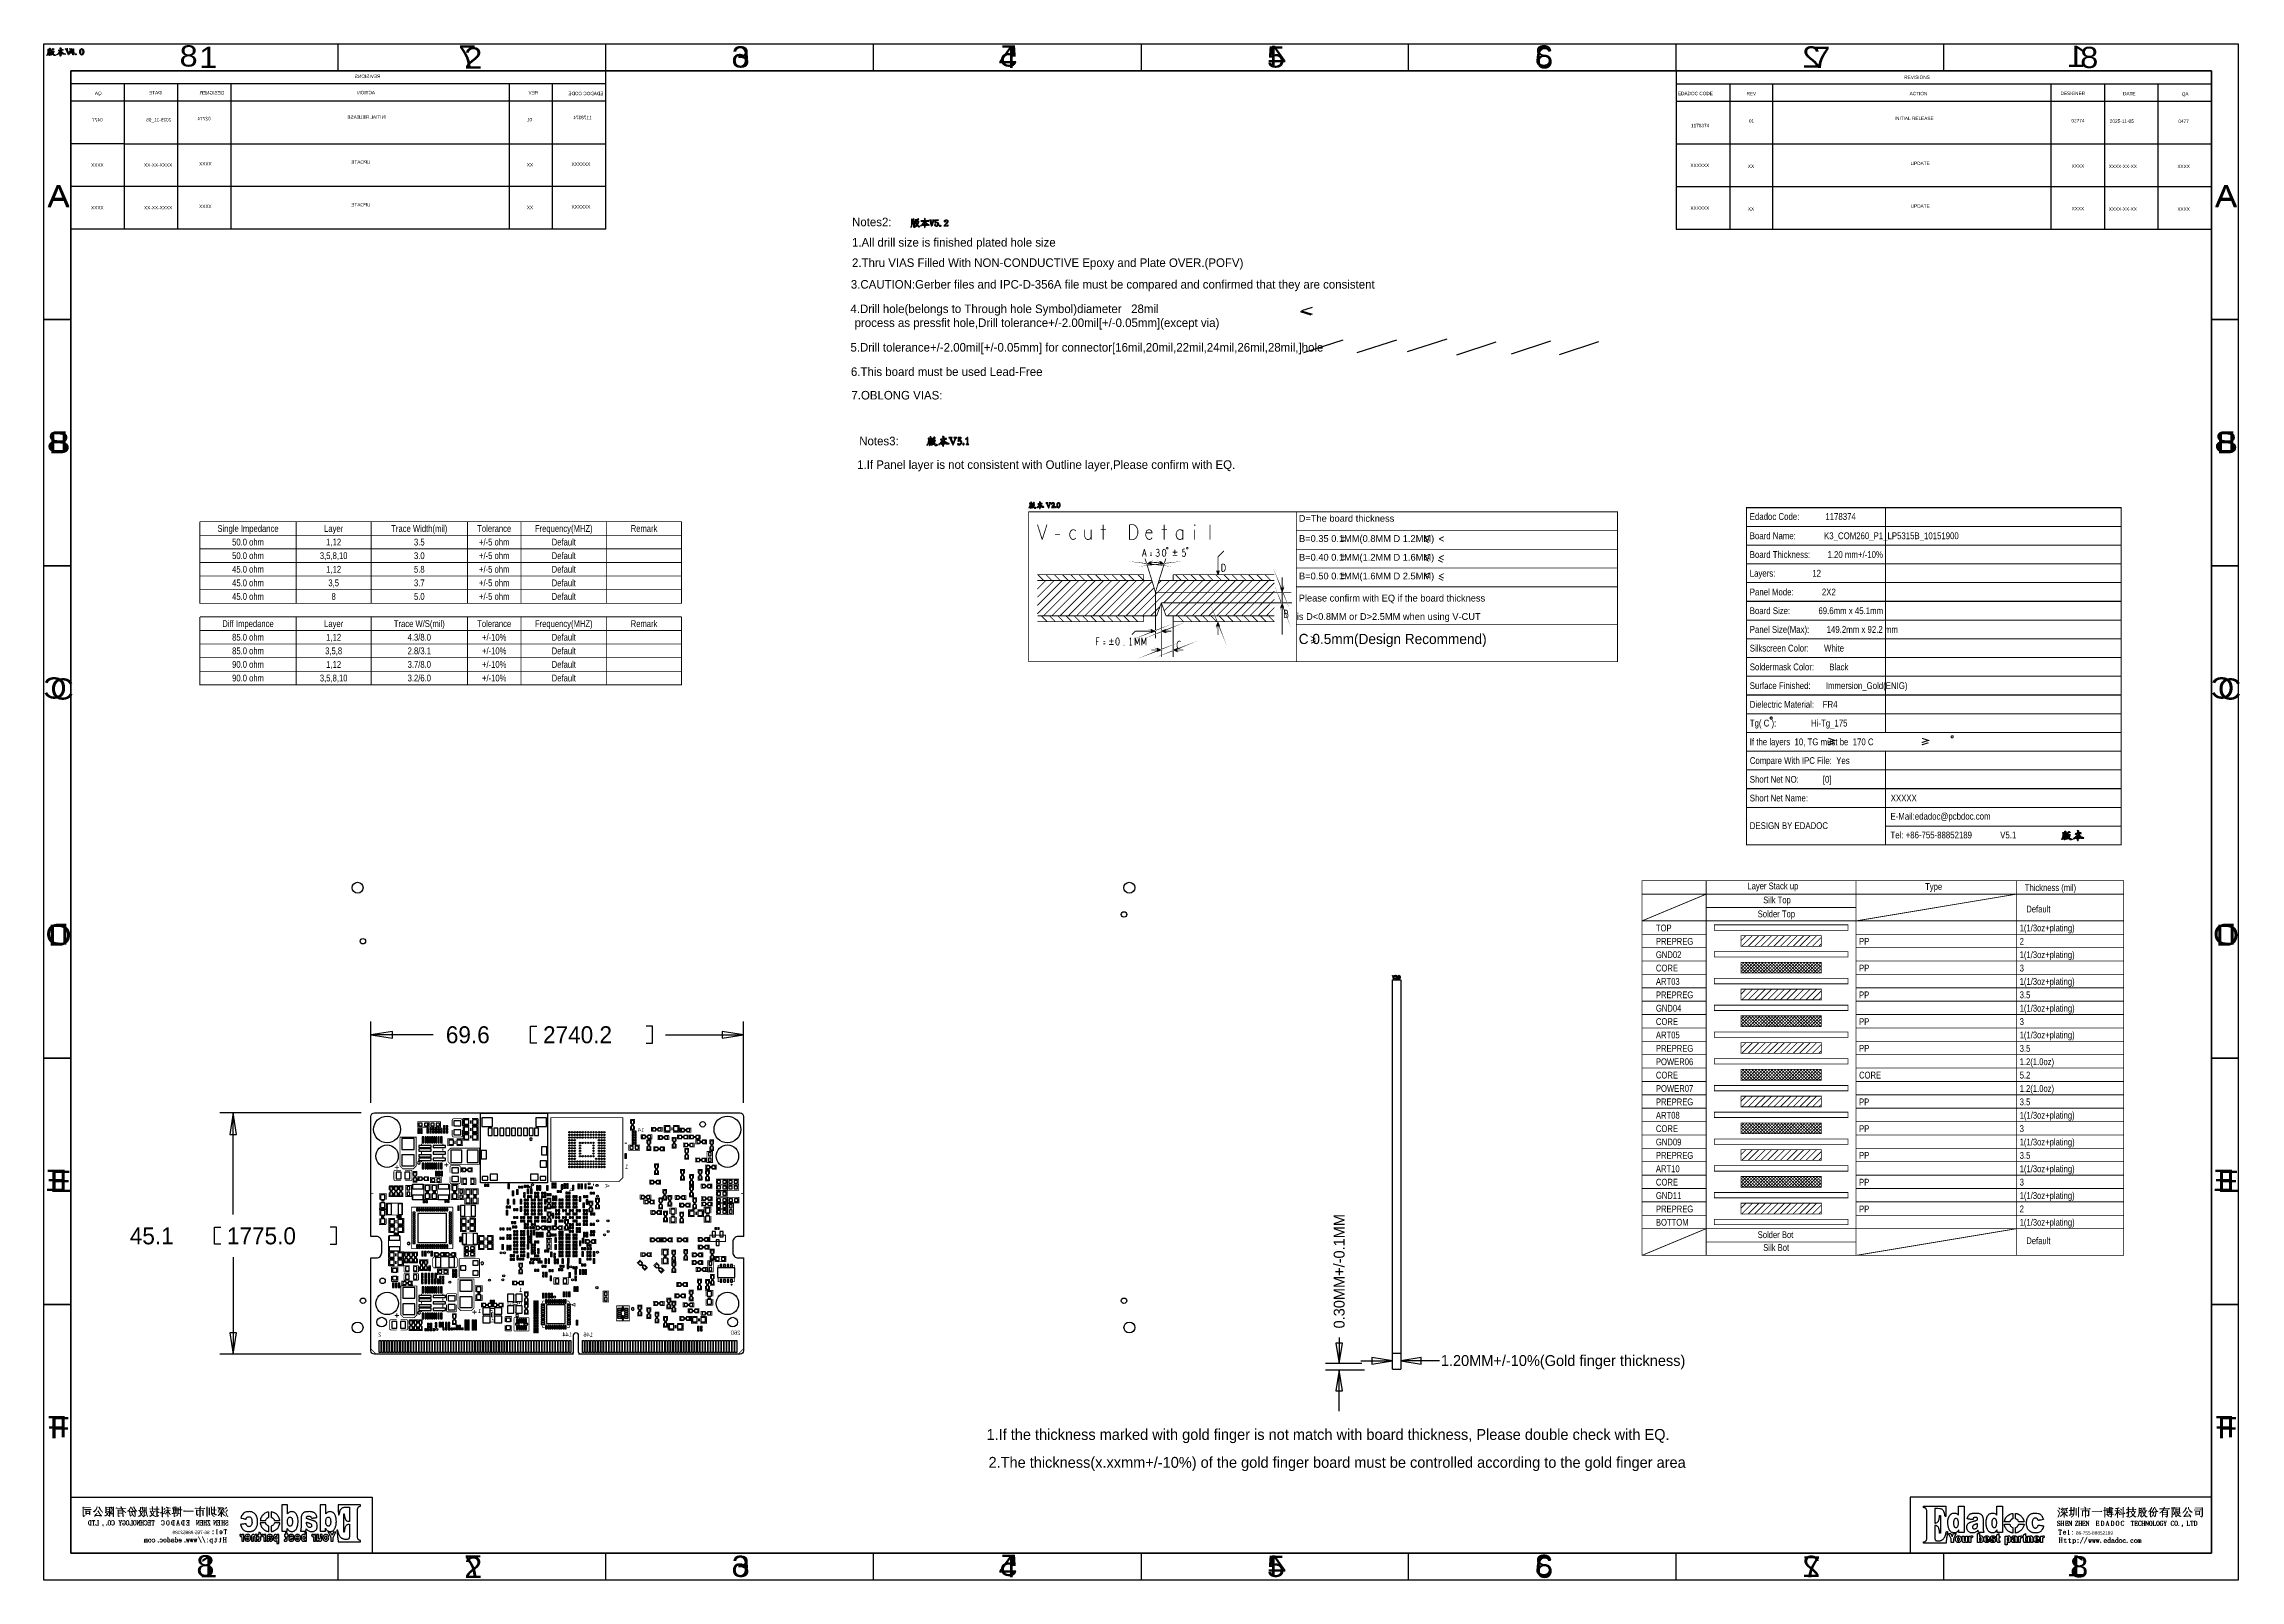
# Model space of a CAD drawing. Extents: x -61 to 349, y -42 to 245.
import ezdxf
from ezdxf.enums import TextEntityAlignment as Align

# ---------------------------------------------------------------- set-up
doc = ezdxf.new("R2010")
doc.units = 0
for name, color, linetype in [('BOARD_GEOMETRY_DIMENSION', 2, 'CONTINUOUS'), ('BOARD_GEOMETRY_OUTLINE', 3, 'CONTINUOUS'), ('BOARD_GEOMETRY_SILKSCREEN_B', 1, 'CONTINUOUS'), ('PACKAGE_GEOMETRY_SILKSCREEN_B', 4, 'CONTINUOUS'), ('PIN_B', 5, 'CONTINUOUS')]:
    doc.layers.add(name, color=color, linetype=linetype)

msp = doc.modelspace()

# ---------------------------------------------------------------- texts
at = {"layer": 'BOARD_GEOMETRY_DIMENSION'}
for s, height, width, p in [('1', 3.9624, 1.147436, (-32.112458, 240.310924)), ('2', 3.9624, 1.147436, (17.418304, 240.21034)), ('3', 3.9624, 1.147436, (67.404742, 240.393728)), ('4', 3.9624, 1.147436, (117.287548, 240.310924)), ('5', 3.9624, 1.147436, (167.404796, 240.393728)), ('6', 3.9624, 1.147436, (217.508074, 240.220754)), ('7', 3.9624, 1.147436, (269.300706, 240.310924)), ('8', 3.9624, 1.147436, (319.367916, 240.310924)), ('REVISIONS', 0.635, 1.0004, (286.479488, 238.272828)), ('EDADOC CODE', 0.635, 1.0004, (244.206776, 235.233972)), ('REV', 0.635, 1.0004, (257.015488, 235.224828)), ('ACTION', 0.635, 1.0004, (287.495488, 235.224828)), ('DESIGNER', 0.635, 1.0004, (315.694822, 235.255054)), ('DATE', 0.635, 1.0004, (327.373488, 235.224828)), ('QA', 0.635, 1.0004, (338.340954, 235.153708)), ('1178374', 0.635, 1.0004, (246.641112, 229.246684)), ('01', 0.635, 1.0004, (257.458972, 230.094536)), ('INITIAL RELEASE', 0.635, 1.0004, (284.715204, 230.571548)), ('02774', 0.635, 1.0004, (317.728346, 230.166926)), ('2025-11-05', 0.635, 1.0004, (324.89521, 230.058976)), ('0477', 0.635, 1.0004, (337.710018, 230.053896)), ('XXXXXX', 0.635, 1.0004, (246.536464, 221.799912)), ('XX', 0.635, 1.0004, (257.26898, 221.644464)), ('UPDATE', 0.635, 1.0004, (287.690052, 222.166434)), ('XXXX', 0.635, 1.0004, (317.766954, 221.691454)), ('XXXX-XX-XX', 0.635, 1.0004, (324.705218, 221.608904)), ('XXXX', 0.635, 1.0004, (337.520026, 221.604078)), ('A', 3.9624, 1.147436, (-60.412376, 214.310722)), ('A', 3.9624, 1.147436, (344.587576, 214.310722)), ('XXXXXX', 0.635, 1.0004, (246.536464, 213.831932)), ('XX', 0.635, 1.0004, (257.26898, 213.676484)), ('UPDATE', 0.635, 1.0004, (287.690052, 214.198454)), ('XXXX', 0.635, 1.0004, (317.766954, 213.723474)), ('XXXX-XX-XX', 0.635, 1.0004, (324.705218, 213.640924)), ('XXXX', 0.635, 1.0004, (337.520026, 213.636098)), ('B', 3.9624, 1.147436, (-60.212478, 168.310814)), ('B', 3.9624, 1.147436, (344.787728, 168.310814)), ('D=The board thickness', 1.27, 1.0196, (173.351698, 155.53309)), ('Edadoc Code:            1178374', 1.27, 0.86, (257.62712, 155.8798)), ('B=0.35 0.1MM(0.8MM D 1.2MM)', 1.27, 1.0196, (173.399196, 151.763984)), ('Board Name:             K3_COM260_P1_LP5315B_10151900', 1.27, 0.86, (257.62712, 152.280874)), ('B=0.40 0.1MM(1.2MM D 1.6MM)', 1.27, 1.0196, (173.399196, 148.263864)), ('Board Thickness:        1.20 mm+/-10%', 1.27, 0.86, (257.62712, 148.781008)), ('B=0.50 0.1MM(1.6MM D 2.5MM)', 1.27, 1.0196, (173.399196, 144.763998)), ('Layers:                 12', 1.27, 0.86, (257.62712, 145.281142)), ('Please confirm with EQ if the board thickness', 1.27, 1.0196, (173.351698, 140.632942)), ('Panel Mode:             2X2', 1.27, 0.86, (257.62712, 141.781276)), ('Board Size:             69.6mm x 45.1mm', 1.27, 0.86, (257.62712, 138.28141)), ('is D<0.8MM or D>2.5MM when using V-CUT', 1.27, 1.0196, (172.991526, 137.201148)), ('Panel Size(Max):        149.2mm x 92.2 mm', 1.27, 0.86, (257.62712, 134.781544)), ('Silkscreen Color:       White', 1.27, 0.86, (257.62712, 131.281678)), ('Soldermask Color:       Black', 1.27, 0.86, (257.62712, 127.781812)), ('C', 3.9624, 1.147436, (-59.919108, 122.310652)), ('Surface Finished:       Immersion_Gold(ENIG)', 1.27, 0.86, (257.62712, 124.281946)), ('C', 3.9624, 1.147436, (345.080844, 122.310652)), ('Dielectric Material:    FR4', 1.27, 0.86, (257.62712, 120.78208)), ('Tg( C ):                Hi-Tg_175', 1.27, 0.86, (257.62712, 117.282214)), ('If the layers  10, TG must be  170 C', 1.27, 0.86, (257.62712, 113.782348)), ('Compare With IPC File:  Yes', 1.27, 0.86, (257.62712, 110.282482)), ('Short Net NO:           [0]', 1.27, 0.86, (257.62712, 106.782616)), ('Short Net Name:', 1.27, 0.86, (257.62712, 103.28275)), ('XXXXX', 1.27, 0.86, (283.96692, 103.28275)), ('DESIGN BY EDADOC', 1.27, 0.86, (257.62712, 98.128328)), ('E-Mail:edadoc@pcbdoc.com', 1.27, 0.86, (283.91612, 99.878134)), ('Tel: +86-755-88852189             V5.1', 1.27, 0.86, (283.91612, 96.378268)), ('Layer Stack up', 1.27, 0.84, (257.179826, 86.858348)), ('Type', 1.27, 0.84, (290.399978, 86.74481)), ('Thickness (mil)', 1.27, 0.84, (309.014876, 86.544912)), ('Solder Top', 1.27, 0.84, (259.109972, 81.63814)), ('Silk Top', 1.27, 0.84, (260.139942, 84.238338)), ('Default', 1.27, 0.84, (309.294784, 82.54492)), ('D', 3.9624, 1.147436, (-60.32627, 76.310744)), ('TOP', 1.27, 0.84, (240.089944, 79.015336)), ('1(1/3oz+plating)', 1.27, 0.84, (308.059836, 79.015336)), ('D', 3.9624, 1.147436, (344.673682, 76.310744)), ('GND02', 1.27, 0.84, (240.089944, 74.0156)), ('PREPREG', 1.27, 0.84, (240.089944, 76.515468)), ('PP', 1.27, 0.84, (278.04999, 76.515468)), ('2', 1.27, 0.84, (308.059836, 76.515468)), ('1(1/3oz+plating)', 1.27, 0.84, (308.059836, 74.0156)), ('ART03', 1.27, 0.84, (240.089944, 69.015864)), ('CORE', 1.27, 0.84, (240.089944, 71.515732)), ('PP', 1.27, 0.84, (278.04999, 71.515732)), ('3', 1.27, 0.84, (308.059836, 71.515732)), ('1(1/3oz+plating)', 1.27, 0.84, (308.059836, 69.015864)), ('PREPREG', 1.27, 0.84, (240.089944, 66.515996)), ('PP', 1.27, 0.84, (278.04999, 66.515996)), ('3.5', 1.27, 0.84, (308.059836, 66.515996)), ('GND04', 1.27, 0.84, (240.089944, 64.016128)), ('CORE', 1.27, 0.84, (240.089944, 61.51626)), ('PP', 1.27, 0.84, (278.04999, 61.51626)), ('3', 1.27, 0.84, (308.059836, 61.51626)), ('1(1/3oz+plating)', 1.27, 0.84, (308.059836, 64.016128)), ('69.6', 3.175, 0.992, (13.987526, 58.10504)), ('2740.2', 3.175, 0.992, (32.148526, 58.10504)), ('ART05', 1.27, 0.84, (240.089944, 59.016392)), ('PREPREG', 1.27, 0.84, (240.089944, 56.516524)), ('PP', 1.27, 0.84, (278.04999, 56.516524)), ('3.5', 1.27, 0.84, (308.059836, 56.516524)), ('1(1/3oz+plating)', 1.27, 0.84, (308.059836, 59.016392)), ('POWER06', 1.27, 0.84, (240.089944, 54.016656)), ('1.2(1.0oz)', 1.27, 0.84, (308.059836, 54.016656)), ('CORE', 1.27, 0.84, (240.089944, 51.516788)), ('POWER07', 1.27, 0.84, (240.089944, 49.01692)), ('CORE', 1.27, 0.84, (278.04999, 51.516788)), ('5.2', 1.27, 0.84, (308.059836, 51.516788)), ('1.2(1.0oz)', 1.27, 0.84, (308.059836, 49.01692)), ('ART08', 1.27, 0.84, (240.089944, 44.017184)), ('PREPREG', 1.27, 0.84, (240.089944, 46.517052)), ('PP', 1.27, 0.84, (278.04999, 46.517052)), ('3.5', 1.27, 0.84, (308.059836, 46.517052)), ('1(1/3oz+plating)', 1.27, 0.84, (308.059836, 44.017184)), ('CORE', 1.27, 0.84, (240.089944, 41.517316)), ('PP', 1.27, 0.84, (278.04999, 41.517316)), ('3', 1.27, 0.84, (308.059836, 41.517316)), ('GND09', 1.27, 0.84, (240.089944, 39.017448)), ('PREPREG', 1.27, 0.84, (240.089944, 36.51758)), ('PP', 1.27, 0.84, (278.04999, 36.51758)), ('3.5', 1.27, 0.84, (308.059836, 36.51758)), ('1(1/3oz+plating)', 1.27, 0.84, (308.059836, 39.017448)), ('E', 3.9624, 1.147436, (-60.012326, 30.310836)), ('ART10', 1.27, 0.84, (240.089944, 34.017712)), ('1(1/3oz+plating)', 1.27, 0.84, (308.059836, 34.017712)), ('E', 3.9624, 1.147436, (344.987626, 30.310836)), ('GND11', 1.27, 0.84, (240.089944, 29.017976)), ('CORE', 1.27, 0.84, (240.089944, 31.517844)), ('PP', 1.27, 0.84, (278.04999, 31.517844)), ('3', 1.27, 0.84, (308.059836, 31.517844)), ('1(1/3oz+plating)', 1.27, 0.84, (308.059836, 29.017976)), ('PREPREG', 1.27, 0.84, (240.089944, 26.518108)), ('BOTTOM', 1.27, 0.84, (240.089944, 24.01824)), ('PP', 1.27, 0.84, (278.04999, 26.518108)), ('2', 1.27, 0.84, (308.059836, 26.518108)), ('1(1/3oz+plating)', 1.27, 0.84, (308.059836, 24.01824)), ('45.1', 3.175, 0.992, (-45.067474, 20.53844)), ('1775.0', 3.175, 0.992, (-26.906474, 20.53844)), ('Solder Bot', 1.27, 0.84, (259.109972, 21.701252)), ('Silk Bot', 1.27, 0.84, (260.139942, 19.301206)), ('Default', 1.27, 0.84, (309.294784, 20.571206)), ('F', 3.9624, 1.147436, (-60.012326, -15.689072)), ('F', 3.9624, 1.147436, (344.987626, -15.689072)), ('86-755-88852189', 0.635, 1.0004, (318.56426, -33.709102)), ('1', 3.9624, 1.147436, (-32.112458, -41.689274)), ('2', 3.9624, 1.147436, (17.418304, -41.789858)), ('3', 3.9624, 1.147436, (67.404742, -41.60647)), ('4', 3.9624, 1.147436, (117.287548, -41.68902)), ('5', 3.9624, 1.147436, (167.404796, -41.606216)), ('6', 3.9624, 1.147436, (217.508074, -41.77919)), ('7', 3.9624, 1.147436, (267.487654, -41.689274)), ('8', 3.9624, 1.147436, (317.487554, -41.689274))]:
    msp.add_text(s, height=height, dxfattribs=dict(at, width=width)).set_placement(p)
for s, height, p in [('Notes2:', 1.6002, (89.886536, 210.749642)), ('1.All drill size is finished plated hole size', 1.6002, (89.876376, 206.939642)), ('2.Thru VIAS Filled With NON-CONDUCTIVE Epoxy and Plate OVER.(POFV)', 1.6002, (89.876376, 203.139802)), ('3.CAUTION:Gerber files and IPC-D-356A file must be compared and confirmed that they are consistent', 1.6002, (89.659206, 199.0979)), ('4.Drill hole(belongs to Through hole Symbol)diameter   28mil', 1.6002, (89.583006, 194.526408)), ('  process as pressfit hole,Drill tolerance+/-2.00mil[+/-0.05mm](except via)', 1.6002, (89.18321, 191.926464)), ('5.Drill tolerance+/-2.00mil[+/-0.05mm] for connector[16mil,20mil,22mil,24mil,26mil,28mil,]hole', 1.6002, (89.583006, 187.32627)), ('6.This board must be used Lead-Free', 1.6002, (89.676478, 182.777384)), ('7.OBLONG VIAS:', 1.6002, (89.765886, 178.37912)), ('Notes3:', 1.6002, (91.230958, 169.827448)), ('1.If Panel layer is not consistent with Outline layer,Please confirm with EQ.', 1.6002, (90.841068, 165.4175)), ('C 0.5mm(Design Recommend)', 1.905, (173.349158, 132.690616)), ('1.20MM+/-10%(Gold finger thickness)', 2.032, (199.902826, -2.194306)), ('1.If the thickness marked with gold finger is not match with board thickness, Please double check with EQ.', 2.032, (115.0112, -16.002)), ('2.The thickness(x.xxmm+/-10%) of the gold finger board must be controlled according to the gold finger area', 2.032, (115.383818, -21.214334))]:
    msp.add_text(s, height=height, dxfattribs=at).set_placement(p)
at = {"layer": 'BOARD_GEOMETRY_DIMENSION', "width": 0.84}
for s, p in [('Single Impedance', (-22.974554, 153.642822)), ('50.0 ohm', (-22.974554, 151.102822)), ('Layer', (-6.974586, 153.642822)), ('1,12', (-6.974586, 151.102822)), ('Trace Width(mil)', (9.025382, 153.642822)), ('3.5', (9.025382, 151.102822)), ('Tolerance', (23.025354, 153.642822)), ('+/-5 ohm', (23.025354, 151.102822)), ('Frequency(MHZ)', (36.025328, 153.642822)), ('Default', (36.025328, 151.102822)), ('Remark', (51.025298, 153.642822)), ('50.0 ohm', (-22.974554, 148.562822)), ('3,5,8,10', (-6.974586, 148.562822)), ('3.0', (9.025382, 148.562822)), ('+/-5 ohm', (23.025354, 148.562822)), ('Default', (36.025328, 148.562822)), ('45.0 ohm', (-22.974554, 146.022822)), ('45.0 ohm', (-22.974554, 143.482822)), ('1,12', (-6.974586, 146.022822)), ('3,5', (-6.974586, 143.482822)), ('3.7', (9.025382, 143.482822)), ('5.8', (9.025382, 146.022822)), ('+/-5 ohm', (23.025354, 146.022822)), ('+/-5 ohm', (23.025354, 143.482822)), ('Default', (36.025328, 146.022822)), ('Default', (36.025328, 143.482822)), ('45.0 ohm', (-22.974554, 140.942822)), ('8', (-6.974586, 140.942822)), ('5.0', (9.025382, 140.942822)), ('+/-5 ohm', (23.025354, 140.942822)), ('Default', (36.025328, 140.942822)), ('Diff Impedance', (-22.974554, 135.862822)), ('Layer', (-6.974586, 135.862822)), ('Trace W/S(mil)', (9.025382, 135.862822)), ('Tolerance', (23.025354, 135.862822)), ('Frequency(MHZ)', (36.025328, 135.862822)), ('Remark', (51.025298, 135.862822)), ('85.0 ohm', (-22.974554, 133.322822)), ('85.0 ohm', (-22.974554, 130.782822)), ('3,5,8', (-6.974586, 130.782822)), ('1,12', (-6.974586, 133.322822)), ('4.3/8.0', (9.025382, 133.322822)), ('2.8/3.1', (9.025382, 130.782822)), ('+/-10%', (23.025354, 133.322822)), ('+/-10%', (23.025354, 130.782822)), ('Default', (36.025328, 133.322822)), ('Default', (36.025328, 130.782822)), ('90.0 ohm', (-22.974554, 128.242822)), ('1,12', (-6.974586, 128.242822)), ('3.7/8.0', (9.025382, 128.242822)), ('+/-10%', (23.025354, 128.242822)), ('Default', (36.025328, 128.242822)), ('90.0 ohm', (-22.974554, 125.702822)), ('3,5,8,10', (-6.974586, 125.702822)), ('3.2/6.0', (9.025382, 125.702822)), ('+/-10%', (23.025354, 125.702822)), ('Default', (36.025328, 125.702822))]:
    msp.add_text(s, height=1.27, dxfattribs=at).set_placement(p, align=Align.CENTER)
at = {"layer": 'BOARD_GEOMETRY_DIMENSION'}
msp.add_text('0.30MM+/-0.1MM', height=2.032, rotation=90, dxfattribs=at).set_placement((181.9148, 4.826))
at = {"layer": 'BOARD_GEOMETRY_SILKSCREEN_B', "text_generation_flag": 2}
for s, height, width, p in [('8', 3.9624, 1.147436, (-32.38246, 240.583212)), ('7', 3.9624, 1.147436, (19.68754, 240.583212)), ('6', 3.9624, 1.147436, (70.73773, 240.408206)), ('5', 3.9624, 1.147436, (120.841008, 240.580926)), ('4', 3.9624, 1.147436, (170.958256, 240.498122)), ('3', 3.9624, 1.147436, (220.841062, 240.580926)), ('2', 3.9624, 1.147436, (270.8275, 240.397538)), ('1', 3.9624, 1.147436, (320.358262, 240.498122)), ('REVISIONS', 0.635, 1.0004, (1.766316, 238.460026)), ('QA', 0.635, 1.0004, (-50.319432, 235.272072)), ('DATE', 0.635, 1.0004, (-39.127684, 235.412026)), ('DESIGNER', 0.635, 1.0004, (-27.45486, 235.350812)), ('ACTION', 0.635, 1.0004, (0.750316, 235.412026)), ('REV', 0.635, 1.0004, (31.230316, 235.412026)), ('EDADOC CODE', 0.635, 1.0004, (43.417744, 235.233972)), ('0477', 0.635, 1.0004, (-50.142394, 230.313738)), ('2025-11_05', 0.635, 1.0004, (-37.327332, 230.318818)), ('02774', 0.635, 1.0004, (-29.957522, 230.553768)), ('INITIAL RELEASE', 0.635, 1.0004, (2.852674, 230.83139)), ('01', 0.635, 1.0004, (30.108652, 230.354378)), ('1178374', 0.635, 1.0004, (41.221152, 230.746808)), ('XXXX', 0.635, 1.0004, (-49.952402, 221.86392)), ('XXXX-XX-XX', 0.635, 1.0004, (-37.13734, 221.868746)), ('XXXX', 0.635, 1.0004, (-29.76753, 222.10395)), ('UPDATE', 0.635, 1.0004, (-0.122428, 222.426276)), ('XX', 0.635, 1.0004, (30.298644, 221.904306)), ('XXXXXX', 0.635, 1.0004, (40.989504, 222.02648)), ('A', 3.9624, 1.147436, (-56.341772, 214.498428)), ('A', 3.9624, 1.147436, (348.65818, 214.498428)), ('XXXX', 0.635, 1.0004, (-49.952402, 213.89594)), ('XXXX-XX-XX', 0.635, 1.0004, (-37.13734, 213.900766)), ('XXXX', 0.635, 1.0004, (-29.76753, 214.13597)), ('UPDATE', 0.635, 1.0004, (-0.122428, 214.458296)), ('XX', 0.635, 1.0004, (30.298644, 213.936326)), ('XXXXXX', 0.635, 1.0004, (40.989504, 214.0585)), ('B', 3.9624, 1.147436, (-56.541924, 168.498012)), ('B', 3.9624, 1.147436, (348.458282, 168.498012)), ('C', 3.9624, 1.147436, (-56.83504, 122.498104)), ('C', 3.9624, 1.147436, (348.164912, 122.498104)), ('D', 3.9624, 1.147436, (-56.427878, 76.497942)), ('D', 3.9624, 1.147436, (348.572074, 76.497942)), ('E', 3.9624, 1.147436, (-56.741822, 30.498034)), ('E', 3.9624, 1.147436, (348.25813, 30.498034)), ('F', 3.9624, 1.147436, (-56.741822, -15.501874)), ('F', 3.9624, 1.147436, (348.25813, -15.501874)), ('86-755-88852189', 0.635, 1.0004, (-30.161738, -33.609534)), ('8', 3.9624, 1.147436, (-29.24175, -41.501568)), ('7', 3.9624, 1.147436, (20.75815, -41.501568)), ('6', 3.9624, 1.147436, (70.73773, -41.591484)), ('5', 3.9624, 1.147436, (120.841008, -41.419018)), ('4', 3.9624, 1.147436, (170.958256, -41.501568)), ('3', 3.9624, 1.147436, (220.841062, -41.418764)), ('2', 3.9624, 1.147436, (270.8275, -41.602152)), ('1', 3.9624, 1.147436, (320.358262, -41.501568))]:
    msp.add_text(s, height=height, dxfattribs=dict(at, width=width)).set_placement(p)
at = {"layer": 'PACKAGE_GEOMETRY_SILKSCREEN_B', "text_generation_flag": 2, "width": 1.000333}
for s, p in [('14', (50.4698, 41.529)), ('1', (47.756826, 34.69894))]:
    msp.add_text(s, height=0.762, dxfattribs=at).set_placement(p, align=Align.CENTER)
for s, p in [('P', (36.987226, 30.76194)), ('A', (43.794426, 31.47314))]:
    msp.add_text(s, height=0.762, rotation=270, dxfattribs=at).set_placement(p, align=Align.CENTER)
for p in [(28.275026, 11.66114), (20.604226, 7.72414)]:
    msp.add_text('1', height=0.762, dxfattribs=at).set_placement(p)
at = {"layer": 'PACKAGE_GEOMETRY_SILKSCREEN_B', "text_generation_flag": 2}
for s, p in [('260', (69.0118, 3.6576)), ('2', (1.9304, 3.3274)), ('144', (37.5158, 3.3274)), ('146', (41.4528, 3.302))]:
    msp.add_text(s, height=0.762, dxfattribs=at).set_placement(p)

# ---------------------------------------------------------------- linework, layer by layer
at = {"layer": 'BOARD_GEOMETRY_DIMENSION'}
for points in [[(-61.1124, -42.1894), (-61.1124, 244.810534), (348.887542, 244.810534), (348.887542, -42.1894)], [(-59.971432, 243.597938), (-59.964574, 243.600732), (-59.957716, 243.603018), (-59.951366, 243.605304), (-59.945016, 243.607082), (-59.939174, 243.608606), (-59.933586, 243.609876), (-59.928252, 243.610892), (-59.923172, 243.611654), (-59.918346, 243.611908), (-59.91352, 243.612162), (-59.909202, 243.611908), (-59.905138, 243.611654), (-59.901074, 243.610892), (-59.897264, 243.609876), (-59.893708, 243.608606), (-59.890152, 243.607082), (-59.88685, 243.605304), (-59.883802, 243.603018), (-59.880754, 243.600732), (-59.87796, 243.597938), (-59.875674, 243.595144), (-59.873388, 243.59235), (-59.871356, 243.589302), (-59.869578, 243.586508), (-59.868054, 243.583714), (-59.866784, 243.58092), (-59.866022, 243.578126), (-59.86526, 243.575078), (-59.865006, 243.572284), (-59.864752, 243.56949), (-59.865006, 243.566696), (-59.865768, 243.563648), (-59.867292, 243.560854), (-59.869324, 243.55806), (-59.871864, 243.555012), (-59.874912, 243.552218), (-59.878722, 243.54917), (-59.88304, 243.546122), (-59.887866, 243.543074), (-59.8932, 243.54028), (-59.899804, 243.536978), (-59.907932, 243.533676), (-59.917584, 243.530374), (-59.929014, 243.526564), (-59.941968, 243.522754), (-59.956446, 243.518944), (-59.972702, 243.514626), (-59.990482, 243.510308), (-60.01004, 243.505736), (-60.030868, 243.501164), (-60.052712, 243.496338), (-60.074048, 243.49202), (-60.094876, 243.48821), (-60.11545, 243.484654), (-60.13577, 243.481352), (-60.155582, 243.478304), (-60.174886, 243.475764), (-60.193936, 243.473478), (-60.212732, 243.471446), (-60.23102, 243.469922), (-60.231274, 243.448586), (-60.231528, 243.42725), (-60.23229, 243.405914), (-60.233306, 243.384578), (-60.234576, 243.363242), (-60.2361, 243.341906), (-60.237878, 243.32057), (-60.240164, 243.299234), (-60.24245, 243.277898), (-60.245244, 243.256562), (-60.228988, 243.258086), (-60.213494, 243.260118), (-60.198, 243.262912), (-60.183268, 243.266468), (-60.16879, 243.270786), (-60.15482, 243.275866), (-60.141104, 243.281454), (-60.12815, 243.287804), (-60.115196, 243.294916), (-60.103004, 243.30279), (-60.095892, 243.307108), (-60.089288, 243.311172), (-60.08243, 243.314474), (-60.07608, 243.317522), (-60.069984, 243.320062), (-60.063888, 243.322094), (-60.058046, 243.323872), (-60.052458, 243.324888), (-60.04687, 243.32565), (-60.041536, 243.325904), (-60.036456, 243.32565), (-60.031122, 243.324888), (-60.026042, 243.323364), (-60.020708, 243.321586), (-60.01512, 243.319046), (-60.009786, 243.315998), (-60.004198, 243.312442), (-59.99861, 243.308378), (-59.993022, 243.303552), (-59.987434, 243.298472), (-59.9821, 243.292884), (-59.977274, 243.287804), (-59.972956, 243.282978), (-59.969146, 243.278406), (-59.966098, 243.273834), (-59.963558, 243.26977), (-59.961526, 243.26596), (-59.960002, 243.26215), (-59.95924, 243.258848), (-59.958986, 243.2558), (-59.958986, 243.252752), (-59.95924, 243.249958), (-59.959748, 243.247164), (-59.96051, 243.244624), (-59.961272, 243.242084), (-59.962288, 243.239798), (-59.963304, 243.237512), (-59.964574, 243.23548), (-59.966098, 243.233448), (-59.967876, 243.23167), (-59.97575, 243.224304), (-59.982862, 243.21643), (-59.989466, 243.207794), (-59.995308, 243.19865), (-60.000642, 243.188998), (-60.005214, 243.178838), (-60.009024, 243.167916), (-60.012326, 243.156486), (-60.014866, 243.144548), (-60.016644, 243.132102), (-60.018422, 243.117624), (-60.020454, 243.099844), (-60.022486, 243.078762), (-60.024772, 243.054124), (-60.027312, 243.026438), (-60.029852, 242.995196), (-60.032646, 242.960652), (-60.035948, 242.922806), (-60.038996, 242.881404), (-60.042552, 242.836954), (-60.043822, 242.82146), (-60.045346, 242.806474), (-60.047378, 242.791996), (-60.04941, 242.778026), (-60.052204, 242.76431), (-60.054998, 242.751102), (-60.0583, 242.738402), (-60.061856, 242.725956), (-60.06592, 242.714018), (-60.069984, 242.702842), (-60.074556, 242.692174), (-60.078874, 242.682522), (-60.082938, 242.67414), (-60.087256, 242.666774), (-60.09132, 242.660678), (-60.09513, 242.655598), (-60.09894, 242.651788), (-60.10275, 242.648994), (-60.10656, 242.647216), (-60.110116, 242.646708), (-60.113672, 242.646962), (-60.117228, 242.648232), (-60.12053, 242.65001), (-60.123832, 242.652296), (-60.127134, 242.655598), (-60.130436, 242.659408), (-60.133738, 242.664234), (-60.136786, 242.669568), (-60.139834, 242.67541), (-60.143136, 242.682268), (-60.14593, 242.68938), (-60.14847, 242.696238), (-60.150756, 242.70335), (-60.152788, 242.710208), (-60.154312, 242.717066), (-60.155582, 242.72367), (-60.156852, 242.730274), (-60.157614, 242.736878), (-60.157868, 242.743482), (-60.158122, 242.749832), (-60.157868, 242.756436), (-60.15736, 242.763548), (-60.156344, 242.770914), (-60.155074, 242.779042), (-60.15355, 242.787424), (-60.151518, 242.796314), (-60.148978, 242.805458), (-60.146184, 242.815364), (-60.142882, 242.825524), (-60.13958, 242.836192), (-60.13577, 242.847368), (-60.132214, 242.85956), (-60.128912, 242.872768), (-60.125864, 242.886738), (-60.122816, 242.901978), (-60.120022, 242.917726), (-60.117228, 242.934744), (-60.114688, 242.952524), (-60.112402, 242.971066), (-60.110116, 242.990878), (-60.108084, 243.010944), (-60.106306, 243.03101), (-60.104782, 243.050822), (-60.103258, 243.070888), (-60.101988, 243.090954), (-60.101226, 243.11102), (-60.100464, 243.130832), (-60.099956, 243.150898), (-60.099448, 243.170964), (-60.099448, 243.190776), (-60.099448, 243.196872), (-60.099956, 243.202206), (-60.100464, 243.207032), (-60.101226, 243.21135), (-60.101988, 243.214906), (-60.103258, 243.2177), (-60.104782, 243.219986), (-60.106306, 243.22151), (-60.108084, 243.222526), (-60.110116, 243.22278), (-60.112402, 243.22278), (-60.114942, 243.222526), (-60.117736, 243.222272), (-60.121038, 243.222018), (-60.12434, 243.22151), (-60.12815, 243.220748), (-60.13196, 243.22024), (-60.136278, 243.219478), (-60.14085, 243.218462), (-60.145676, 243.217446), (-60.150756, 243.21643), (-60.155836, 243.215414), (-60.160916, 243.214652), (-60.16625, 243.214144), (-60.171584, 243.213382), (-60.177172, 243.212874), (-60.18276, 243.21262), (-60.188348, 243.212366), (-60.19419, 243.212112), (-60.199778, 243.212112), (-60.20562, 243.212112), (-60.211208, 243.212366), (-60.216796, 243.212366), (-60.22213, 243.21262), (-60.22721, 243.213128), (-60.23229, 243.213382), (-60.237116, 243.21389), (-60.241688, 243.214398), (-60.24626, 243.214906), (-60.250578, 243.215668), (-60.254388, 243.186204), (-60.25896, 243.157248), (-60.26404, 243.129054), (-60.269882, 243.101368), (-60.276232, 243.074444), (-60.283344, 243.048282), (-60.291218, 243.022628), (-60.2996, 242.997736), (-60.30849, 242.973352), (-60.318142, 242.949984), (-60.328302, 242.92687), (-60.339224, 242.904772), (-60.350654, 242.883436), (-60.362846, 242.862862), (-60.375546, 242.84305), (-60.388754, 242.823746), (-60.402724, 242.805458), (-60.417202, 242.787932), (-60.432188, 242.771168), (-60.447936, 242.755166), (-60.46343, 242.74018), (-60.4774, 242.726972), (-60.490608, 242.715288), (-60.502292, 242.705128), (-60.512706, 242.696492), (-60.522104, 242.68938), (-60.530232, 242.684046), (-60.537344, 242.679982), (-60.542932, 242.677696), (-60.547504, 242.676934), (-60.548774, 242.676934), (-60.550044, 242.677442), (-60.55106, 242.67795), (-60.552076, 242.678712), (-60.552838, 242.679728), (-60.5536, 242.680744), (-60.553854, 242.682268), (-60.554362, 242.683792), (-60.554616, 242.68557), (-60.554616, 242.687602), (-60.554362, 242.689888), (-60.554108, 242.692174), (-60.553346, 242.694968), (-60.55233, 242.697762), (-60.55106, 242.701064), (-60.549536, 242.704366), (-60.547758, 242.707668), (-60.545472, 242.711478), (-60.543186, 242.715542), (-60.540392, 242.719606), (-60.513722, 242.75796), (-60.488576, 242.79606), (-60.465716, 242.83416), (-60.444634, 242.872006), (-60.42533, 242.909852), (-60.407804, 242.947444), (-60.39231, 242.985036), (-60.378848, 243.022374), (-60.367164, 243.059458), (-60.357258, 243.096542), (-60.348876, 243.134134), (-60.341256, 243.172488), (-60.334652, 243.212112), (-60.32881, 243.252752), (-60.323984, 243.294408), (-60.31992, 243.33708), (-60.316872, 243.380768), (-60.314586, 243.425472), (-60.313316, 243.471192), (-60.312808, 243.517928), (-60.313316, 243.54917), (-60.314586, 243.578634), (-60.316618, 243.60632), (-60.319666, 243.632482), (-60.323476, 243.65712), (-60.328048, 243.67998), (-60.333636, 243.701062), (-60.34024, 243.720366), (-60.347352, 243.7384), (-60.35548, 243.754402), (-60.35675, 243.757196), (-60.35802, 243.760244), (-60.359036, 243.763038), (-60.360052, 243.766086), (-60.360814, 243.769134), (-60.361576, 243.772182), (-60.36183, 243.77523), (-60.362338, 243.778278), (-60.362592, 243.781326), (-60.362592, 243.784628), (-60.362338, 243.787676), (-60.361576, 243.79047), (-60.36056, 243.792756), (-60.359036, 243.794788), (-60.357004, 243.796566), (-60.354464, 243.79809), (-60.35167, 243.799106), (-60.348368, 243.799868), (-60.344558, 243.800376), (-60.34024, 243.80063), (-60.335668, 243.800376), (-60.33008, 243.79936), (-60.324238, 243.797582), (-60.31738, 243.795042), (-60.310014, 243.791994), (-60.30214, 243.788184), (-60.293504, 243.783612), (-60.28436, 243.778532), (-60.274454, 243.772436), (-60.263786, 243.766086), (-60.253626, 243.758974), (-60.244482, 243.751862), (-60.236354, 243.74475), (-60.229242, 243.737384), (-60.223146, 243.730272), (-60.21832, 243.722652), (-60.21451, 243.715286), (-60.21197, 243.707666), (-60.210192, 243.700046), (-60.209684, 243.692172), (-60.209684, 243.690648), (-60.209684, 243.689378), (-60.209938, 243.687854), (-60.209938, 243.686076), (-60.210192, 243.684552), (-60.210446, 243.683028), (-60.210446, 243.68125), (-60.2107, 243.679726), (-60.211208, 243.677948), (-60.211462, 243.67617), (-60.214002, 243.66728), (-60.216288, 243.65712), (-60.218574, 243.645436), (-60.220606, 243.632482), (-60.222638, 243.618004), (-60.224416, 243.602256), (-60.226194, 243.584984), (-60.227972, 243.566442), (-60.229496, 243.546376), (-60.23102, 243.52504), (-60.215526, 243.528088), (-60.19927, 243.53139), (-60.182506, 243.534946), (-60.165234, 243.538756), (-60.147454, 243.54282), (-60.128912, 243.547138), (-60.110116, 243.551964), (-60.090558, 243.55679), (-60.070238, 243.562124), (-60.049664, 243.567712), (-60.046362, 243.595398), (-60.043314, 243.622068), (-60.04052, 243.647722), (-60.038234, 243.672614), (-60.036202, 243.696744), (-60.034678, 243.719604), (-60.033408, 243.741702), (-60.032646, 243.762784), (-60.032138, 243.783104), (-60.031884, 243.802408), (-60.032138, 243.820696), (-60.032646, 243.837968), (-60.033662, 243.85397), (-60.034932, 243.868956), (-60.03671, 243.882926), (-60.038996, 243.895626), (-60.041536, 243.90731), (-60.04433, 243.917978), (-60.047632, 243.927376), (-60.051442, 243.935758), (-60.055252, 243.943378), (-60.058554, 243.95049), (-60.061348, 243.957348), (-60.063888, 243.963698), (-60.066174, 243.969794), (-60.067952, 243.975382), (-60.069222, 243.980462), (-60.070238, 243.985288), (-60.070746, 243.989606), (-60.071, 243.993416), (-60.070746, 243.996972), (-60.069984, 244.000274), (-60.068714, 244.003068), (-60.06719, 244.005608), (-60.064904, 244.00764), (-60.062364, 244.009164), (-60.059316, 244.010434), (-60.05576, 244.01145), (-60.051442, 244.011958), (-60.04687, 244.012212), (-60.04179, 244.011958), (-60.035948, 244.010942), (-60.029598, 244.009418), (-60.022486, 244.007132), (-60.014612, 244.004338), (-60.005976, 244.001036), (-59.996832, 243.996972), (-59.986926, 243.9924), (-59.976512, 243.987066), (-59.965082, 243.981224), (-59.95416, 243.974874), (-59.944508, 243.968778), (-59.935618, 243.962682), (-59.928252, 243.956586), (-59.921902, 243.950744), (-59.916568, 243.944648), (-59.912504, 243.938806), (-59.90971, 243.932964), (-59.907932, 243.927376), (-59.907424, 243.921534), (-59.907678, 243.918994), (-59.907932, 243.9162), (-59.908694, 243.913152), (-59.909456, 243.910104), (-59.910726, 243.906548), (-59.91225, 243.902992), (-59.914028, 243.899436), (-59.91606, 243.895372), (-59.918346, 243.891308), (-59.920632, 243.886736), (-59.923426, 243.882164), (-59.925966, 243.876576), (-59.928506, 243.870734), (-59.930792, 243.863876), (-59.933078, 243.856764), (-59.935364, 243.848636), (-59.93765, 243.84), (-59.939936, 243.830856), (-59.941968, 243.82095), (-59.943746, 243.810282), (-59.946032, 243.798598), (-59.948064, 243.784628), (-59.95035, 243.768626), (-59.95289, 243.750338), (-59.955684, 243.730272), (-59.958478, 243.70792), (-59.961526, 243.683536), (-59.964574, 243.65712), (-59.967876, 243.628672)], [(-59.42203, 242.996974), (-59.406536, 242.98021), (-59.39028, 242.9637), (-59.373516, 242.947698), (-59.356244, 242.932204), (-59.33821, 242.916964), (-59.319668, 242.902232), (-59.300618, 242.888008), (-59.280806, 242.874038), (-59.26074, 242.860576), (-59.239658, 242.847622), (-59.217814, 242.834922), (-59.194446, 242.821968), (-59.169554, 242.809268), (-59.143392, 242.796822), (-59.115452, 242.784122), (-59.086242, 242.771422), (-59.055508, 242.758976), (-59.02325, 242.746276), (-58.989468, 242.73383), (-58.954416, 242.721384), (-58.948574, 242.719098), (-58.943494, 242.717066), (-58.938922, 242.71478), (-58.935112, 242.712494), (-58.93181, 242.709954), (-58.929016, 242.707668), (-58.926984, 242.705128), (-58.92546, 242.702588), (-58.924444, 242.700048), (-58.92419, 242.697254), (-58.92419, 242.694714), (-58.924698, 242.692428), (-58.925206, 242.690142), (-58.925968, 242.68811), (-58.926984, 242.686078), (-58.928, 242.6843), (-58.929524, 242.682522), (-58.931048, 242.681252), (-58.932826, 242.679982), (-58.934858, 242.678712), (-58.937652, 242.677696), (-58.942224, 242.67668), (-58.948066, 242.67541), (-58.955432, 242.674394), (-58.964322, 242.673378), (-58.974736, 242.672362), (-58.986928, 242.671346), (-59.00039, 242.670076), (-59.015376, 242.66906), (-59.031632, 242.668044), (-59.048904, 242.667028), (-59.065668, 242.666012), (-59.082178, 242.66525), (-59.09818, 242.664742), (-59.113928, 242.66398), (-59.129422, 242.663472), (-59.144662, 242.663218), (-59.159394, 242.662964), (-59.174126, 242.66271), (-59.188096, 242.66271), (-59.201812, 242.662964), (-59.214766, 242.663726), (-59.226958, 242.664996), (-59.238388, 242.667028), (-59.248802, 242.669314), (-59.258708, 242.672362), (-59.267852, 242.675664), (-59.276234, 242.679728), (-59.2836, 242.6843), (-59.290458, 242.68938), (-59.298078, 242.696492), (-59.30773, 242.707668), (-59.319668, 242.7224), (-59.333638, 242.740942), (-59.349894, 242.76304), (-59.368436, 242.789202), (-59.389264, 242.819174), (-59.412124, 242.852702), (-59.43727, 242.89004), (-59.464702, 242.931188), (-59.48045, 242.91544), (-59.49696, 242.9002), (-59.514232, 242.885722), (-59.532266, 242.871498), (-59.551062, 242.858036), (-59.570874, 242.845082), (-59.591448, 242.832636), (-59.61253, 242.820698), (-59.634628, 242.809522), (-59.657488, 242.7986), (-59.680348, 242.788694), (-59.701938, 242.779804), (-59.722512, 242.77193), (-59.74207, 242.765072), (-59.760612, 242.759484), (-59.777884, 242.754658), (-59.79414, 242.751102), (-59.809126, 242.748308), (-59.82335, 242.746784), (-59.836304, 242.746276), (-59.84113, 242.746276), (-59.845194, 242.746784), (-59.849004, 242.747292), (-59.852306, 242.748054), (-59.854846, 242.748816), (-59.857132, 242.750086), (-59.85891, 242.75161), (-59.86018, 242.753134), (-59.860942, 242.754912), (-59.861196, 242.756944), (-59.860942, 242.758976), (-59.859926, 242.761262), (-59.858402, 242.763294), (-59.85637, 242.76558), (-59.853576, 242.767612), (-59.850274, 242.769644), (-59.846464, 242.77193), (-59.841892, 242.773962), (-59.836812, 242.776248), (-59.83097, 242.77828), (-59.813444, 242.785392), (-59.795918, 242.793012), (-59.778392, 242.801394), (-59.760612, 242.81003), (-59.742832, 242.819682), (-59.724798, 242.829588), (-59.706764, 242.84051), (-59.68873, 242.851686), (-59.670442, 242.863624), (-59.652154, 242.87607), (-59.634374, 242.88877), (-59.617356, 242.90147), (-59.601354, 242.91417), (-59.586114, 242.926616), (-59.571636, 242.939062), (-59.558174, 242.951508), (-59.545474, 242.963954), (-59.533536, 242.976146), (-59.522868, 242.988338), (-59.512708, 243.00053), (-59.52109, 243.012976), (-59.529472, 243.025676), (-59.538108, 243.039138), (-59.546744, 243.053108), (-59.555888, 243.067586), (-59.565032, 243.082572), (-59.57443, 243.09832), (-59.583828, 243.114322), (-59.59348, 243.130832), (-59.603386, 243.148104), (-59.613546, 243.165122), (-59.62396, 243.181632), (-59.634628, 243.19738), (-59.64555, 243.21262), (-59.656726, 243.227352), (-59.668156, 243.241068), (-59.680094, 243.254276), (-59.692032, 243.266976), (-59.704478, 243.278914), (-59.717178, 243.290344), (-59.723782, 243.253006), (-59.731148, 243.217446), (-59.738768, 243.18341), (-59.74715, 243.150898), (-59.75604, 243.120164), (-59.765438, 243.090954), (-59.775598, 243.063268), (-59.786012, 243.037106), (-59.797188, 243.012722), (-59.808872, 242.989862), (-59.82081, 242.968526), (-59.833002, 242.948206), (-59.845194, 242.928902), (-59.85764, 242.911122), (-59.87034, 242.894358), (-59.88304, 242.87861), (-59.895994, 242.864386), (-59.909202, 242.850924), (-59.92241, 242.838986), (-59.935872, 242.828064), (-59.948826, 242.818158), (-59.960764, 242.809522), (-59.971686, 242.801648), (-59.981592, 242.795044), (-59.990482, 242.789456), (-59.998356, 242.78463), (-60.005214, 242.781074), (-60.011056, 242.778534), (-60.015628, 242.77701), (-60.019438, 242.776502), (-60.020454, 242.776502), (-60.02147, 242.776756), (-60.022232, 242.777264), (-60.02274, 242.777772), (-60.023502, 242.778534), (-60.02401, 242.779296), (-60.024264, 242.780312), (-60.024518, 242.781582), (-60.024772, 242.783106), (-60.024772, 242.784376), (-60.024518, 242.786154), (-60.02401, 242.788186), (-60.022994, 242.790726), (-60.021724, 242.793266), (-60.019946, 242.796314), (-60.01766, 242.799616), (-60.01512, 242.803172), (-60.012326, 242.806982), (-60.009024, 242.811046), (-60.005214, 242.815618), (-59.979052, 242.84813), (-59.954668, 242.881658), (-59.931808, 242.916456), (-59.91098, 242.952016), (-59.891676, 242.988846), (-59.87415, 243.026438), (-59.858402, 243.0653), (-59.844178, 243.105178), (-59.831732, 243.146072), (-59.821064, 243.187982), (-59.81192, 243.230146), (-59.803538, 243.271548), (-59.796172, 243.311934), (-59.789822, 243.351304), (-59.784488, 243.390166), (-59.78017, 243.428012), (-59.776614, 243.465096), (-59.774328, 243.501418), (-59.772804, 243.536724), (-59.772296, 243.571268), (-59.772296, 243.583968), (-59.77255, 243.59616), (-59.773058, 243.607336), (-59.773312, 243.61775), (-59.774074, 243.627402), (-59.774836, 243.636546), (-59.775852, 243.644674), (-59.776868, 243.65204), (-59.778138, 243.658644), (-59.779408, 243.664486), (-59.780678, 243.670074), (-59.781948, 243.675154), (-59.782964, 243.67998), (-59.78398, 243.684552), (-59.784742, 243.689124), (-59.785504, 243.693188), (-59.785758, 243.696998), (-59.786266, 243.700808), (-59.78652, 243.70411), (-59.78652, 243.707158), (-59.786266, 243.710206), (-59.785758, 243.712746), (-59.784742, 243.715032), (-59.783218, 243.717064), (-59.78144, 243.718588), (-59.779154, 243.719858), (-59.776614, 243.721128), (-59.773312, 243.72189), (-59.77001, 243.722144), (-59.7662, 243.722398), (-59.761628, 243.722144), (-59.756294, 243.721128), (-59.750452, 243.719604), (-59.743594, 243.717318), (-59.735974, 243.71427), (-59.727846, 243.710968), (-59.718702, 243.70665), (-59.708796, 243.701824), (-59.698382, 243.69649), (-59.686952, 243.690394), (-59.644788, 243.716556), (-59.606688, 243.741702), (-59.572652, 243.766086), (-59.54268, 243.789454), (-59.516772, 243.811806), (-59.494674, 243.833142), (-59.47664, 243.853462), (-59.46267, 243.87302), (-59.452764, 243.891562), (-59.446922, 243.909088), (-59.445398, 243.915438), (-59.443112, 243.92128), (-59.440826, 243.92636), (-59.437778, 243.930678), (-59.434476, 243.934488), (-59.430666, 243.937536), (-59.426602, 243.939822), (-59.421776, 243.9416), (-59.41695, 243.942616), (-59.411362, 243.94287), (-59.405266, 243.942362), (-59.398662, 243.941092), (-59.391296, 243.938806), (-59.383168, 243.935504), (-59.374532, 243.93144), (-59.365134, 243.926614), (-59.354974, 243.920772), (-59.344306, 243.913914), (-59.332876, 243.90604), (-59.320684, 243.897404), (-59.308746, 243.888768), (-59.298332, 243.880132), (-59.288934, 243.872258), (-59.280806, 243.864638), (-59.273948, 243.857526), (-59.26836, 243.850922), (-59.264042, 243.844572), (-59.260994, 243.83873), (-59.258962, 243.833142), (-59.258454, 243.828062), (-59.258962, 243.82349), (-59.259978, 243.819426), (-59.26201, 243.815616), (-59.265058, 243.812314), (-59.268614, 243.809266), (-59.273186, 243.806726), (-59.27852, 243.804694), (-59.284616, 243.802916), (-59.291474, 243.801646), (-59.299348, 243.80063), (-59.302904, 243.800122), (-59.306968, 243.799614), (-59.311032, 243.798852), (-59.31535, 243.797836), (-59.319668, 243.79682), (-59.324494, 243.79555), (-59.329574, 243.79428), (-59.334654, 243.792756), (-59.339988, 243.790978), (-59.345576, 243.788946), (-59.351926, 243.786914), (-59.359546, 243.783866), (-59.36869, 243.78031), (-59.37885, 243.776246), (-59.390534, 243.77142), (-59.403488, 243.766086), (-59.417712, 243.760244), (-59.433206, 243.753386), (-59.44997, 243.746274), (-59.468258, 243.7384), (-59.674506, 243.6495), (-59.677046, 243.620798), (-59.679586, 243.593112), (-59.681872, 243.566442), (-59.684412, 243.540534), (-59.686952, 243.515642), (-59.689492, 243.491766), (-59.692032, 243.468906), (-59.694318, 243.447062), (-59.696858, 243.42598), (-59.699398, 243.405914), (-59.688476, 243.406422), (-59.676792, 243.407438), (-59.6646, 243.408962), (-59.651646, 243.410994), (-59.638184, 243.413534), (-59.624214, 243.416328), (-59.609482, 243.41963), (-59.594242, 243.42344), (-59.57824, 243.427758), (-59.561476, 243.432584), (-59.54522, 243.43741), (-59.529726, 243.442236), (-59.515502, 243.447062), (-59.50204, 243.451888), (-59.489848, 243.45646), (-59.478418, 243.460778), (-59.468258, 243.46535), (-59.45886, 243.469668), (-59.450732, 243.473732), (-59.443366, 243.477796), (-59.436762, 243.48186), (-59.430158, 243.485162), (-59.423808, 243.488464), (-59.417712, 243.491004), (-59.41187, 243.49329), (-59.406028, 243.495068), (-59.40044, 243.496592), (-59.395106, 243.497608), (-59.389772, 243.498116), (-59.384692, 243.49837), (-59.379358, 243.498116), (-59.373516, 243.4971), (-59.366912, 243.495576), (-59.359546, 243.493544), (-59.351672, 243.49075), (-59.343036, 243.487448), (-59.333638, 243.483638), (-59.323732, 243.479066), (-59.313318, 243.473986), (-59.301888, 243.468144), (-59.290966, 243.462048), (-59.281314, 243.456206), (-59.272424, 243.45011), (-59.265058, 243.444268), (-59.258708, 243.438426), (-59.253374, 243.432584), (-59.24931, 243.426742), (-59.246516, 243.4209), (-59.244738, 243.415058), (-59.24423, 243.40947), (-59.244484, 243.406168), (-59.245246, 243.402612), (-59.246516, 243.398802), (-59.248548, 243.394992), (-59.250834, 243.390674), (-59.253882, 243.386356), (-59.257184, 243.381784), (-59.261248, 243.376958), (-59.26582, 243.372132), (-59.2709, 243.366798), (-59.276234, 243.360956), (-59.281314, 243.354352), (-59.28614, 243.346986), (-59.290712, 243.338604), (-59.295284, 243.32946), (-59.299602, 243.319554), (-59.30392, 243.308632), (-59.307984, 243.296694), (-59.311794, 243.284248), (-59.31535, 243.270786), (-59.320938, 243.250466), (-59.327542, 243.228622), (-59.335416, 243.205), (-59.344306, 243.180108), (-59.354466, 243.153438), (-59.365642, 243.125244), (-59.378088, 243.095526), (-59.39155, 243.064284), (-59.406282, 243.031518)], [(-59.477148, 243.06276), (-59.47156, 243.077238), (-59.465972, 243.092224), (-59.460892, 243.107718), (-59.455558, 243.123974), (-59.450732, 243.140484), (-59.445906, 243.157756), (-59.441334, 243.175282), (-59.436762, 243.19357), (-59.432444, 243.212366), (-59.428126, 243.23167), (-59.424316, 243.25072), (-59.421014, 243.268246), (-59.417712, 243.284756), (-59.415172, 243.299996), (-59.412886, 243.31422), (-59.411108, 243.32692), (-59.409584, 243.338604), (-59.408568, 243.348764), (-59.40806, 243.357908), (-59.407806, 243.366036), (-59.40806, 243.372894), (-59.409076, 243.37899), (-59.4106, 243.384578), (-59.412886, 243.38915), (-59.41568, 243.393214), (-59.419236, 243.396516), (-59.423554, 243.399056), (-59.42838, 243.400834), (-59.433714, 243.402104), (-59.43981, 243.402358), (-59.443366, 243.402104), (-59.447938, 243.401596), (-59.454034, 243.40058), (-59.4614, 243.399056), (-59.469782, 243.397278), (-59.479688, 243.394992), (-59.49061, 243.392452), (-59.503056, 243.38915), (-59.516518, 243.385848), (-59.531504, 243.381784), (-59.54649, 243.377974), (-59.56046, 243.374672), (-59.573922, 243.37137), (-59.586368, 243.36883), (-59.597798, 243.366544), (-59.608466, 243.364766), (-59.618372, 243.363242), (-59.627262, 243.362226), (-59.63539, 243.361718), (-59.642502, 243.361464), (-59.649106, 243.361464), (-59.662314, 243.361972), (-59.668664, 243.362226), (-59.675014, 243.362734), (-59.68111, 243.363496), (-59.687206, 243.364004), (-59.693048, 243.364766), (-59.704732, 243.366798), (-59.713622, 243.315236), (-59.701938, 243.311934), (-59.690762, 243.308632), (-59.680348, 243.30533), (-59.670696, 243.302028), (-59.661806, 243.298472), (-59.653678, 243.29517), (-59.646058, 243.291614), (-59.6392, 243.287804), (-59.63285, 243.284248), (-59.627516, 243.280438), (-59.622182, 243.276374), (-59.616594, 243.27104), (-59.610752, 243.26469), (-59.604656, 243.257578), (-59.598306, 243.249196), (-59.591702, 243.239798), (-59.584844, 243.229638), (-59.577732, 243.218208), (-59.570112, 243.206016), (-59.562492, 243.192554), (-59.554618, 243.178838), (-59.54649, 243.165122), (-59.538362, 243.15166), (-59.52998, 243.138452), (-59.521598, 243.125498), (-59.512962, 243.112544), (-59.504326, 243.099844), (-59.495436, 243.087398), (-59.486292, 243.074952)], [(-57.967626, 243.54282), (-57.937146, 243.501926), (-57.906412, 243.462556), (-57.875424, 243.42471), (-57.843928, 243.388388), (-57.812178, 243.353336), (-57.780174, 243.320062), (-57.747662, 243.288058), (-57.714896, 243.257832), (-57.681876, 243.228876), (-57.648348, 243.201444), (-57.61482, 243.175536), (-57.58053, 243.150898), (-57.54624, 243.12753), (-57.511442, 243.105686), (-57.476136, 243.085112), (-57.44083, 243.066062), (-57.405016, 243.048282), (-57.368948, 243.031772), (-57.332372, 243.016786), (-57.295542, 243.003324), (-57.26049, 242.990624), (-57.228994, 242.979194), (-57.201308, 242.968526), (-57.177178, 242.958874), (-57.156858, 242.949984), (-57.140094, 242.942364), (-57.127394, 242.935506), (-57.117996, 242.92941), (-57.112408, 242.924584), (-57.11063, 242.92052), (-57.110884, 242.91925), (-57.111392, 242.917726), (-57.112408, 242.916456), (-57.113678, 242.915186), (-57.115202, 242.91417), (-57.117234, 242.9129), (-57.119774, 242.911884), (-57.122568, 242.910868), (-57.12587, 242.909852), (-57.129426, 242.90909), (-57.133744, 242.908074), (-57.13984, 242.907058), (-57.14746, 242.906296), (-57.15635, 242.90528), (-57.167018, 242.904264), (-57.17921, 242.903248), (-57.192926, 242.902232), (-57.208166, 242.901216), (-57.22493, 242.9002), (-57.242964, 242.899184), (-57.26176, 242.898168), (-57.27954, 242.897152), (-57.296558, 242.89639), (-57.312814, 242.895882), (-57.328308, 242.89512), (-57.342786, 242.894612), (-57.356756, 242.894358), (-57.36971, 242.894104), (-57.381902, 242.89385), (-57.393332, 242.89385), (-57.404254, 242.89385), (-57.414668, 242.894358), (-57.424574, 242.894612), (-57.434226, 242.895374), (-57.44337, 242.89639), (-57.452006, 242.897406), (-57.460388, 242.898676), (-57.468516, 242.9002), (-57.475882, 242.901724), (-57.483248, 242.903756), (-57.490106, 242.905788), (-57.497218, 242.908582), (-57.504076, 242.912138), (-57.511188, 242.915948), (-57.518554, 242.92052), (-57.525666, 242.9256), (-57.533032, 242.931188), (-57.540398, 242.937538), (-57.547764, 242.944396), (-57.55513, 242.951762), (-57.563004, 242.95989), (-57.572148, 242.969542), (-57.582308, 242.980464), (-57.593484, 242.99291), (-57.605676, 243.006626), (-57.618884, 243.021612), (-57.633108, 243.037868), (-57.648348, 243.055394), (-57.664858, 243.074444), (-57.68213, 243.094764), (-57.69991, 243.115592), (-57.717436, 243.136166), (-57.734454, 243.15674), (-57.751218, 243.176806), (-57.767474, 243.196872), (-57.783222, 243.21643), (-57.798716, 243.235988), (-57.813956, 243.255292), (-57.828688, 243.274342), (-57.843166, 243.293138), (-57.857136, 243.31168), (-57.870852, 243.329968), (-57.884314, 243.348002), (-57.897522, 243.365782), (-57.910222, 243.383562), (-57.922668, 243.400834), (-57.93486, 243.418106), (-57.946798, 243.43487), (-57.958228, 243.451634), (-57.969404, 243.468144), (-57.976516, 242.98275), (-57.969404, 242.984274), (-57.962546, 242.985544), (-57.955688, 242.987068), (-57.94883, 242.988338), (-57.941972, 242.989862), (-57.935368, 242.991386), (-57.929018, 242.992656), (-57.922414, 242.99418), (-57.916064, 242.99545), (-57.909714, 242.996974), (-57.903618, 242.998244), (-57.897014, 242.999514), (-57.89041, 243.00053), (-57.883552, 243.001546), (-57.876694, 243.002308), (-57.869582, 243.00307), (-57.86247, 243.003324), (-57.85485, 243.003832), (-57.84723, 243.004086), (-57.83961, 243.004086), (-57.82437, 243.003832), (-57.8104, 243.003324), (-57.797446, 243.002308), (-57.785508, 243.001038), (-57.774586, 242.99926), (-57.764934, 242.996974), (-57.756298, 242.994434), (-57.748678, 242.99164), (-57.742074, 242.988338), (-57.736486, 242.984528), (-57.73166, 242.980718), (-57.727596, 242.976908), (-57.723786, 242.973098), (-57.720484, 242.969542), (-57.71769, 242.965732), (-57.715658, 242.96243), (-57.71388, 242.958874), (-57.71261, 242.955572), (-57.711848, 242.95227), (-57.711594, 242.948968), (-57.712864, 242.941348), (-57.716674, 242.93449), (-57.723278, 242.92814), (-57.732422, 242.922552), (-57.744106, 242.917472), (-57.75833, 242.9129), (-57.775094, 242.90909), (-57.794652, 242.905788), (-57.81675, 242.902994), (-57.841388, 242.900962), (-57.978294, 242.892072), (-57.978294, 242.863116), (-57.978294, 242.8367), (-57.97804, 242.812824), (-57.97804, 242.791742), (-57.977786, 242.772946), (-57.977532, 242.75669), (-57.977532, 242.743228), (-57.977278, 242.732306), (-57.97677, 242.72367), (-57.976516, 242.717828), (-57.976262, 242.713002), (-57.975754, 242.707668), (-57.9755, 242.701826), (-57.9755, 242.695476), (-57.975246, 242.688364), (-57.974992, 242.681252), (-57.974992, 242.673378), (-57.974738, 242.664996), (-57.974738, 242.656106), (-57.974738, 242.646708), (-57.974992, 242.63731), (-57.975246, 242.627912), (-57.976008, 242.618768), (-57.97677, 242.610132), (-57.97804, 242.601242), (-57.979564, 242.59286), (-57.981342, 242.584732), (-57.983374, 242.576604), (-57.98566, 242.568984), (-57.9882, 242.561364), (-57.99074, 242.554252), (-57.993788, 242.547902), (-57.996836, 242.542314), (-58.000138, 242.537488), (-58.003694, 242.533424), (-58.00725, 242.530122), (-58.01106, 242.527328), (-58.015124, 242.52555), (-58.019188, 242.52428), (-58.02376, 242.524026), (-58.028078, 242.524534), (-58.032396, 242.526058), (-58.036714, 242.528598), (-58.041032, 242.532154), (-58.04535, 242.536726), (-58.049668, 242.542314), (-58.053986, 242.548918), (-58.05805, 242.556538), (-58.062114, 242.565174), (-58.066432, 242.574572), (-58.070242, 242.584732), (-58.073544, 242.594638), (-58.076846, 242.604036), (-58.079386, 242.613434), (-58.081672, 242.622578), (-58.08345, 242.631722), (-58.084974, 242.640358), (-58.08599, 242.648994), (-58.086498, 242.657376), (-58.086752, 242.66525), (-58.086752, 242.673378), (-58.086244, 242.68176), (-58.085736, 242.690396), (-58.084974, 242.699032), (-58.084212, 242.707922), (-58.082942, 242.71732), (-58.081418, 242.726718), (-58.079894, 242.736116), (-58.078116, 242.746022), (-58.076084, 242.755928), (-58.074052, 242.766596), (-58.07202, 242.777518), (-58.069988, 242.789202), (-58.06821, 242.801394), (-58.066432, 242.814094), (-58.064654, 242.827302), (-58.062876, 242.841272), (-58.061352, 242.856004), (-58.059828, 242.87099), (-58.058304, 242.886738), (-58.071004, 242.88496), (-58.08345, 242.883436), (-58.095896, 242.882166), (-58.108088, 242.88115), (-58.120026, 242.880134), (-58.131964, 242.879372), (-58.143648, 242.87861), (-58.155078, 242.878102), (-58.166254, 242.877848), (-58.17743, 242.877848), (-58.188352, 242.878102), (-58.19902, 242.87861), (-58.20918, 242.879372), (-58.21934, 242.880642), (-58.228992, 242.882166), (-58.23839, 242.884198), (-58.247534, 242.886484), (-58.256424, 242.889278), (-58.26506, 242.892326), (-58.273442, 242.895628), (-58.281316, 242.899184), (-58.288174, 242.902486), (-58.29427, 242.905788), (-58.299604, 242.908836), (-58.304176, 242.911884), (-58.307732, 242.914678), (-58.31078, 242.917472), (-58.312812, 242.920012), (-58.313828, 242.922552), (-58.314336, 242.924838), (-58.313828, 242.927124), (-58.312304, 242.929156), (-58.309764, 242.930934), (-58.306208, 242.932712), (-58.301636, 242.933982), (-58.296048, 242.935252), (-58.289444, 242.936268), (-58.281824, 242.937284), (-58.273188, 242.937792), (-58.263536, 242.9383), (-58.25236, 242.938808), (-58.238898, 242.940078), (-58.22315, 242.941856), (-58.20537, 242.943888), (-58.185304, 242.946682), (-58.162952, 242.949984), (-58.138314, 242.953794), (-58.11139, 242.958112), (-58.082434, 242.963192), (-58.051192, 242.968526), (-58.048144, 243.028978), (-58.04535, 243.086636), (-58.043064, 243.141754), (-58.041032, 243.193824), (-58.039254, 243.243354), (-58.03773, 243.289836), (-58.036714, 243.333778), (-58.035952, 243.374672), (-58.035444, 243.413026), (-58.03519, 243.448586), (-58.052716, 243.411502), (-58.071512, 243.374926), (-58.091578, 243.339112), (-58.11266, 243.303806), (-58.135012, 243.269008), (-58.15838, 243.234718), (-58.183018, 243.20119), (-58.208672, 243.16817), (-58.235596, 243.135658), (-58.26379, 243.103654), (-58.291984, 243.07292), (-58.320178, 243.04371), (-58.34761, 243.016024), (-58.374788, 242.990116), (-58.401712, 242.965732), (-58.428128, 242.942872), (-58.454036, 242.92179), (-58.47969, 242.902232), (-58.504836, 242.884452), (-58.529474, 242.868196), (-58.55335, 242.853464), (-58.575448, 242.840256), (-58.596022, 242.828572), (-58.615072, 242.818666), (-58.632598, 242.81003), (-58.6486, 242.803172), (-58.662824, 242.797584), (-58.675778, 242.793774), (-58.686954, 242.791488), (-58.696606, 242.790726), (-58.698638, 242.790726), (-58.700416, 242.79098), (-58.70194, 242.791488), (-58.703464, 242.791996), (-58.704734, 242.792758), (-58.705496, 242.79352), (-58.706258, 242.794536), (-58.706766, 242.795806), (-58.707274, 242.79733), (-58.707274, 242.798854), (-58.70702, 242.800378), (-58.706512, 242.802156), (-58.705496, 242.804188), (-58.704226, 242.80622), (-58.702448, 242.808252), (-58.700162, 242.810538), (-58.697622, 242.813078), (-58.694828, 242.815618), (-58.691526, 242.818158), (-58.687716, 242.820952), (-58.655204, 242.844066), (-58.622184, 242.868958), (-58.58891, 242.895882), (-58.555128, 242.924838), (-58.521092, 242.955572), (-58.486548, 242.988338), (-58.451496, 243.023136), (-58.416444, 243.059966), (-58.38063, 243.098574), (-58.344562, 243.139214), (-58.309002, 243.181124), (-58.274966, 243.223288), (-58.242708, 243.26596), (-58.21172, 243.30914), (-58.182256, 243.352574), (-58.15457, 243.396516), (-58.128154, 243.440966), (-58.103262, 243.48567), (-58.080148, 243.530882), (-58.058304, 243.576602), (-58.065924, 243.57584), (-58.07329, 243.575078), (-58.080402, 243.574316), (-58.087006, 243.573554), (-58.093356, 243.572538), (-58.099452, 243.571776), (-58.105294, 243.57076), (-58.110628, 243.569744), (-58.115708, 243.568728), (-58.120534, 243.567712), (-58.142378, 243.563648), (-58.163206, 243.560092), (-58.183272, 243.55679), (-58.202068, 243.553996), (-58.219848, 243.55171), (-58.236612, 243.549678), (-58.252614, 243.548408), (-58.267346, 243.547138), (-58.281062, 243.54663), (-58.294016, 243.546376), (-58.305954, 243.54663), (-58.317892, 243.547138), (-58.329322, 243.5479), (-58.340498, 243.54917), (-58.351166, 243.550694), (-58.361834, 243.552472), (-58.371994, 243.554758), (-58.3819, 243.557298), (-58.391298, 243.560092), (-58.400696, 243.563394), (-58.409078, 243.566442), (-58.416952, 243.569744), (-58.42381, 243.572792), (-58.429652, 243.575586), (-58.434478, 243.578126), (-58.438542, 243.580666), (-58.441844, 243.582952), (-58.44413, 243.585238), (-58.4454, 243.58727), (-58.445908, 243.589048), (-58.4454, 243.591842), (-58.443368, 243.594382), (-58.440574, 243.596668), (-58.436256, 243.598954), (-58.430922, 243.600986), (-58.424064, 243.603018), (-58.41619, 243.604542), (-58.4073, 243.606066), (-58.396886, 243.607336), (-58.385456, 243.608606), (-58.370978, 243.61013), (-58.352182, 243.612416), (-58.32856, 243.615718), (-58.300366, 243.620036), (-58.2676, 243.625116), (-58.230262, 243.630958), (-58.188352, 243.637816), (-58.14187, 243.64569), (-58.090816, 243.654326), (-58.03519, 243.663724), (-58.03519, 243.69268), (-58.035698, 243.720112), (-58.035952, 243.746528), (-58.036714, 243.77142), (-58.03773, 243.795042), (-58.038746, 243.817394), (-58.040016, 243.838476), (-58.04154, 243.858288), (-58.043064, 243.87683), (-58.045096, 243.894102), (-58.047128, 243.910104), (-58.049668, 243.925344), (-58.052462, 243.939568), (-58.055764, 243.952776), (-58.05932, 243.965222), (-58.063384, 243.976906), (-58.067702, 243.987574), (-58.072528, 243.997226), (-58.077608, 244.006116), (-58.083196, 244.01399), (-58.086244, 244.018308), (-58.089038, 244.022372), (-58.091324, 244.026436), (-58.093356, 244.030246), (-58.095134, 244.034056), (-58.096658, 244.037612), (-58.097674, 244.041168), (-58.098436, 244.044724), (-58.098944, 244.048026), (-58.099198, 244.051328), (-58.098944, 244.056154), (-58.097674, 244.060218), (-58.095896, 244.064028), (-58.093356, 244.06733), (-58.090054, 244.070124), (-58.08599, 244.072156), (-58.081418, 244.073934), (-58.07583, 244.075204), (-58.069734, 244.075966), (-58.062876, 244.07622), (-58.055256, 244.075966), (-58.047128, 244.075204), (-58.038492, 244.073934), (-58.029348, 244.071902), (-58.019696, 244.069616), (-58.009536, 244.066568), (-57.998614, 244.063266), (-57.987438, 244.059202), (-57.9755, 244.05463), (-57.963308, 244.04955), (-57.951116, 244.043962), (-57.940448, 244.038374), (-57.93105, 244.032278), (-57.922668, 244.025928), (-57.91581, 244.019324), (-57.910222, 244.012466), (-57.90565, 244.005354), (-57.902602, 243.997734), (-57.90057, 243.990114), (-57.900062, 243.981986), (-57.900062, 243.979192), (-57.90057, 243.976144), (-57.901078, 243.973096), (-57.90184, 243.970048), (-57.902856, 243.967), (-57.903872, 243.963698), (-57.905396, 243.960396), (-57.90692, 243.95684), (-57.908698, 243.953538), (-57.91073, 243.949982), (-57.913016, 243.945918), (-57.915302, 243.94033), (-57.917588, 243.933726), (-57.920128, 243.925598), (-57.922668, 243.916454), (-57.925462, 243.90604), (-57.928256, 243.894102), (-57.931304, 243.881148), (-57.934352, 243.866924), (-57.9374, 243.85143), (-57.940448, 243.83492), (-57.943496, 243.81841), (-57.94629, 243.801646), (-57.949084, 243.784628), (-57.951624, 243.76761), (-57.954164, 243.750084), (-57.956196, 243.732304), (-57.958482, 243.714524), (-57.960514, 243.696236), (-57.962292, 243.677948), (-57.944004, 243.68125), (-57.925716, 243.684806), (-57.90692, 243.688362), (-57.888124, 243.692172), (-57.869074, 243.696236), (-57.849516, 243.7003), (-57.830212, 243.704618), (-57.8104, 243.70919), (-57.790334, 243.714016), (-57.770268, 243.718842), (-57.750456, 243.723668), (-57.731914, 243.727732), (-57.714388, 243.731542), (-57.697878, 243.734844), (-57.682384, 243.737638), (-57.66816, 243.73967), (-57.654952, 243.741448), (-57.64276, 243.742718), (-57.631838, 243.74348), (-57.621932, 243.743734), (-57.612534, 243.74348), (-57.60339, 243.742972), (-57.5945, 243.74221), (-57.585864, 243.741194), (-57.577482, 243.73967), (-57.569354, 243.737892), (-57.56148, 243.73586), (-57.55386, 243.733574), (-57.54624, 243.73078), (-57.539128, 243.727732), (-57.53227, 243.72443), (-57.526428, 243.721128), (-57.521094, 243.717826), (-57.516268, 243.71427), (-57.512458, 243.710714), (-57.509156, 243.706904), (-57.50687, 243.703094), (-57.505092, 243.699284), (-57.503822, 243.69522), (-57.503568, 243.69141), (-57.503822, 243.687346), (-57.504584, 243.683282), (-57.505854, 243.679472), (-57.507886, 243.675916), (-57.510172, 243.67236), (-57.51322, 243.669058), (-57.516522, 243.665756), (-57.520586, 243.662454), (-57.525158, 243.659406), (-57.530238, 243.656612), (-57.53608, 243.653818), (-57.543192, 243.651278), (-57.551066, 243.648738), (-57.56021, 243.646452), (-57.57037, 243.644166), (-57.5818, 243.642134), (-57.594246, 243.640102), (-57.607708, 243.638324), (-57.622186, 243.6368), (-57.637934, 243.635276), (-57.655714, 243.633498), (-57.676796, 243.631212), (-57.701434, 243.628164), (-57.72912, 243.624862), (-57.760362, 243.620544), (-57.794652, 243.615972), (-57.832498, 243.610384), (-57.873646, 243.604542), (-57.918096, 243.597938), (-57.965848, 243.590826), (-57.966102, 243.587778), (-57.96661, 243.584476), (-57.966864, 243.580412), (-57.966864, 243.576348), (-57.967118, 243.571776), (-57.967372, 243.566696), (-57.967372, 243.561362), (-57.967626, 243.55552), (-57.967626, 243.549424)], [(-55.906924, 243.873528), (-56.002936, 243.857526), (-56.01335, 243.854986), (-56.023002, 243.851684), (-56.031892, 243.847874), (-56.040274, 243.843048), (-56.047894, 243.83746), (-56.054752, 243.831364), (-56.061102, 243.824252), (-56.06669, 243.816632), (-56.071516, 243.807996), (-56.075834, 243.798852), (-56.484774, 242.744498), (-56.522112, 242.744498), (-56.955944, 243.768626), (-56.959754, 243.777516), (-56.963564, 243.785898), (-56.967374, 243.793518), (-56.97093, 243.800884), (-56.974486, 243.807234), (-56.977788, 243.81333), (-56.98109, 243.81841), (-56.984392, 243.823236), (-56.98744, 243.8273), (-56.990742, 243.830856), (-56.99379, 243.833904), (-56.997092, 243.836952), (-57.000648, 243.839492), (-57.004458, 243.842032), (-57.008522, 243.844064), (-57.01284, 243.846096), (-57.017412, 243.848128), (-57.022238, 243.849652), (-57.027064, 243.850922), (-57.032398, 243.852192), (-57.131966, 243.873528), (-57.131966, 243.901976), (-57.118504, 243.90096), (-57.102248, 243.899944), (-57.083452, 243.899182), (-57.061608, 243.898674), (-57.037224, 243.897912), (-57.010046, 243.897404), (-56.980328, 243.89715), (-56.947562, 243.896896), (-56.912256, 243.896642), (-56.874156, 243.896642), (-56.840628, 243.896642), (-56.808624, 243.896896), (-56.778398, 243.89715), (-56.74995, 243.897404), (-56.723026, 243.897912), (-56.69788, 243.898674), (-56.674512, 243.899182), (-56.652922, 243.899944), (-56.632856, 243.90096), (-56.614568, 243.901976), (-56.614568, 243.873528), (-56.72836, 243.866416), (-56.73725, 243.865908), (-56.745886, 243.8654), (-56.75376, 243.864384), (-56.761126, 243.863368), (-56.767984, 243.862098), (-56.774334, 243.860828), (-56.779922, 243.85905), (-56.785256, 243.857272), (-56.790082, 243.85524), (-56.794146, 243.853208), (-56.797956, 243.850668), (-56.801258, 243.847874), (-56.804052, 243.844826), (-56.806592, 243.841778), (-56.808878, 243.838222), (-56.810656, 243.834412), (-56.811926, 243.830348), (-56.812942, 243.82603), (-56.81345, 243.821458), (-56.813704, 243.816632), (-56.81345, 243.81079), (-56.812688, 243.80444), (-56.811164, 243.797074), (-56.809132, 243.788692), (-56.806592, 243.779802), (-56.803544, 243.769896), (-56.799734, 243.759228), (-56.795416, 243.747798), (-56.79059, 243.735606), (-56.785256, 243.722398), (-56.46166, 242.943634), (-56.17718, 243.733066), (-56.173878, 243.742972), (-56.17083, 243.75237), (-56.168036, 243.76126), (-56.16575, 243.769388), (-56.163972, 243.777008), (-56.162194, 243.78412), (-56.160924, 243.79047), (-56.160162, 243.796312), (-56.159654, 243.801392), (-56.1594, 243.805964), (-56.159654, 243.811044), (-56.160416, 243.816124), (-56.161686, 243.820696), (-56.16321, 243.82476), (-56.165496, 243.828824), (-56.168036, 243.832634), (-56.171084, 243.835936), (-56.17464, 243.838984), (-56.178958, 243.841778), (-56.183276, 243.844064), (-56.18861, 243.84635), (-56.194706, 243.848636), (-56.201818, 243.850922), (-56.209692, 243.852954), (-56.218328, 243.854986), (-56.22798, 243.857018), (-56.238394, 243.85905), (-56.24957, 243.861082), (-56.262016, 243.86286), (-56.27497, 243.864638), (-56.34609, 243.873528), (-56.34609, 243.901976), (-56.335168, 243.90096), (-56.32196, 243.899944), (-56.306212, 243.899182), (-56.288178, 243.898674), (-56.26735, 243.897912), (-56.244236, 243.897404), (-56.218836, 243.89715), (-56.190642, 243.896896), (-56.160416, 243.896642), (-56.127396, 243.896642), (-56.092598, 243.896642), (-56.060594, 243.896896), (-56.031384, 243.89715), (-56.004968, 243.897404), (-55.9816, 243.897912), (-55.961026, 243.898674), (-55.943246, 243.899182), (-55.92826, 243.899944), (-55.916068, 243.90096), (-55.906924, 243.901976)], [(-55.658004, 243.914422), (-55.615332, 243.914422), (-55.615332, 243.176552), (-55.426864, 243.176552), (-55.426864, 243.094764), (-55.615332, 243.094764), (-55.615332, 242.756944), (-55.73268, 242.756944), (-55.73268, 243.094764), (-56.187848, 243.094764), (-56.187848, 243.153438), (-55.976266, 243.46281)], [(-55.73268, 243.176552), (-55.73268, 243.722398), (-55.779924, 243.656358), (-55.824882, 243.593112), (-55.867554, 243.532152), (-55.90794, 243.473732), (-55.94604, 243.417852), (-55.981854, 243.364512), (-56.015382, 243.313712), (-56.046624, 243.265452), (-56.075834, 243.219732), (-56.102504, 243.176552)], [(-55.153052, 242.756944), (-55.160672, 242.757198), (-55.168292, 242.75796), (-55.175404, 242.75923), (-55.182262, 242.761262), (-55.18912, 242.763548), (-55.19547, 242.766596), (-55.20182, 242.769898), (-55.207662, 242.773962), (-55.213504, 242.778534), (-55.218838, 242.783614), (-55.223918, 242.788948), (-55.22849, 242.79479), (-55.232554, 242.800632), (-55.235856, 242.806982), (-55.238904, 242.813332), (-55.24119, 242.82019), (-55.243222, 242.827048), (-55.244492, 242.83416), (-55.245254, 242.84178), (-55.245508, 242.8494), (-55.245254, 242.85702), (-55.244492, 242.86464), (-55.243222, 242.871752), (-55.24119, 242.87861), (-55.238904, 242.885468), (-55.235856, 242.891818), (-55.232554, 242.898168), (-55.22849, 242.90401), (-55.223918, 242.909852), (-55.218838, 242.915186), (-55.213504, 242.920266), (-55.207662, 242.924838), (-55.20182, 242.928902), (-55.19547, 242.932204), (-55.18912, 242.935252), (-55.182262, 242.937538), (-55.175404, 242.93957), (-55.168292, 242.94084), (-55.160672, 242.941602), (-55.153052, 242.941856), (-55.145432, 242.941602), (-55.137812, 242.94084), (-55.1307, 242.93957), (-55.123842, 242.937538), (-55.116984, 242.935252), (-55.110634, 242.932204), (-55.104284, 242.928902), (-55.098442, 242.924838), (-55.0926, 242.920266), (-55.087266, 242.915186), (-55.082186, 242.909852), (-55.077614, 242.90401), (-55.07355, 242.898168), (-55.070248, 242.891818), (-55.0672, 242.885468), (-55.064914, 242.87861), (-55.062882, 242.871752), (-55.061612, 242.86464), (-55.06085, 242.85702), (-55.060596, 242.8494), (-55.06085, 242.84178), (-55.061612, 242.83416), (-55.062882, 242.827048), (-55.064914, 242.82019), (-55.0672, 242.813332), (-55.070248, 242.806982), (-55.07355, 242.800632), (-55.077614, 242.79479), (-55.082186, 242.788948), (-55.087266, 242.783614), (-55.0926, 242.778534), (-55.098442, 242.773962), (-55.104284, 242.769898), (-55.110634, 242.766596), (-55.116984, 242.763548), (-55.123842, 242.761262), (-55.1307, 242.75923), (-55.137812, 242.75796), (-55.145432, 242.757198)], [(-54.038246, 243.914422), (-54.009036, 243.912644), (-53.980842, 243.907818), (-53.95341, 243.899436), (-53.926486, 243.887752), (-53.900578, 243.872766), (-53.875432, 243.854478), (-53.851302, 243.832888), (-53.82768, 243.807996), (-53.805074, 243.779802), (-53.782976, 243.748052), (-53.762656, 243.714016), (-53.744368, 243.678456), (-53.728366, 243.641118), (-53.714142, 243.602256), (-53.702458, 243.561616), (-53.692806, 243.519452), (-53.685186, 243.475764), (-53.679852, 243.430298), (-53.67655, 243.383308), (-53.675534, 243.334794), (-53.67655, 243.286534), (-53.679852, 243.239798), (-53.685186, 243.194586), (-53.692806, 243.151152), (-53.702458, 243.109242), (-53.714142, 243.068856), (-53.728366, 243.029994), (-53.744368, 242.99291), (-53.762656, 242.95735), (-53.782976, 242.92306), (-53.805074, 242.891564), (-53.82768, 242.86337), (-53.851302, 242.838478), (-53.875432, 242.816888), (-53.900578, 242.7986), (-53.926486, 242.783614), (-53.95341, 242.77193), (-53.980842, 242.763548), (-54.009036, 242.758722), (-54.038246, 242.756944), (-54.06644, 242.758468), (-54.093872, 242.763548), (-54.120796, 242.771676), (-54.146958, 242.78336), (-54.172612, 242.798092), (-54.197504, 242.816126), (-54.221634, 242.837462), (-54.245256, 242.8621), (-54.26837, 242.89004), (-54.290722, 242.921282), (-54.31155, 242.955064), (-54.330346, 242.990624), (-54.346856, 243.027708), (-54.361334, 243.06657), (-54.373272, 243.106956), (-54.383432, 243.14912), (-54.391052, 243.193062), (-54.39664, 243.238528), (-54.399942, 243.285772), (-54.400958, 243.334794), (-54.399942, 243.383308), (-54.39664, 243.430298), (-54.391306, 243.475764), (-54.383686, 243.519452), (-54.374034, 243.561616), (-54.36235, 243.602256), (-54.348126, 243.641118), (-54.332124, 243.678456), (-54.313836, 243.714016), (-54.293516, 243.748052), (-54.271418, 243.779802), (-54.248812, 243.807996), (-54.22519, 243.832888), (-54.20106, 243.854478), (-54.175914, 243.872766), (-54.150006, 243.887752), (-54.123082, 243.899436), (-54.09565, 243.907818), (-54.067456, 243.912644)], [(-54.038246, 242.797838), (-54.012846, 242.799108), (-53.98897, 242.803172), (-53.966618, 242.809522), (-53.946044, 242.818666), (-53.926994, 242.830604), (-53.909468, 242.844828), (-53.89372, 242.861846), (-53.879496, 242.881404), (-53.86705, 242.903756), (-53.856128, 242.928648), (-53.846476, 242.95608), (-53.83784, 242.98656), (-53.83022, 243.020088), (-53.823616, 243.056156), (-53.818028, 243.095526), (-53.813456, 243.137436), (-53.8099, 243.182394), (-53.80736, 243.2304), (-53.805836, 243.2812), (-53.805328, 243.334794), (-53.805836, 243.388388), (-53.80736, 243.439188), (-53.8099, 243.487194), (-53.813456, 243.532152), (-53.818028, 243.574316), (-53.823616, 243.613686), (-53.83022, 243.650008), (-53.83784, 243.683536), (-53.846476, 243.71427), (-53.856128, 243.741956), (-53.86705, 243.766848), (-53.879496, 243.7892), (-53.89372, 243.809012), (-53.909468, 243.826284), (-53.926994, 243.840508), (-53.946044, 243.852446), (-53.966618, 243.86159), (-53.98897, 243.868194), (-54.012846, 243.872258), (-54.038246, 243.873528), (-54.063646, 243.872258), (-54.087522, 243.868194), (-54.109874, 243.86159), (-54.130448, 243.852446), (-54.149498, 243.840508), (-54.167024, 243.826284), (-54.182772, 243.809012), (-54.196996, 243.7892), (-54.209442, 243.766848), (-54.220618, 243.741956), (-54.230016, 243.71427), (-54.238652, 243.683536), (-54.246272, 243.650008), (-54.252876, 243.613686), (-54.258464, 243.574316), (-54.263036, 243.532152), (-54.266592, 243.487194), (-54.269132, 243.439188), (-54.270656, 243.388388), (-54.271164, 243.334794), (-54.268878, 243.232686), (-54.261766, 243.1415), (-54.250082, 243.060982), (-54.233826, 242.991132), (-54.212998, 242.932204), (-54.187344, 242.88369), (-54.157118, 242.846098), (-54.122066, 242.819428), (-54.082442, 242.803172)], [(101.287834, 211.62772), (101.10724, 211.62772), (101.10724, 211.926424), (101.162866, 211.975192), (101.009958, 212.051392), (101.011228, 212.021674), (101.012498, 211.988146), (101.013768, 211.950554), (101.015038, 211.909152), (101.016054, 211.86394), (101.01707, 211.814664), (101.018086, 211.761832), (101.018848, 211.704682), (101.01961, 211.643976), (101.020372, 211.579206), (101.02088, 211.513674), (101.020626, 211.450682), (101.019864, 211.389722), (101.018594, 211.331302), (101.016816, 211.275422), (101.01453, 211.221574), (101.011736, 211.170266), (101.00818, 211.121244), (101.004116, 211.074762), (100.999544, 211.030566), (100.993956, 210.987132), (100.987098, 210.942682), (100.97897, 210.89747), (100.969572, 210.851496), (100.95865, 210.80476), (100.946712, 210.757262), (100.93325, 210.708748), (100.918518, 210.659472), (100.902262, 210.60918), (100.88499, 210.558126), (100.912676, 210.54441), (100.94722, 210.60156), (100.978208, 210.661504), (101.006148, 210.72475), (101.030532, 210.791044), (101.051614, 210.860386), (101.069394, 210.932776), (101.083872, 211.008214), (101.095048, 211.0867), (101.102668, 211.168234), (101.10724, 211.252816), (101.357176, 211.252816), (101.357176, 210.669378), (101.454458, 210.717892), (101.453188, 210.746594), (101.451918, 210.779868), (101.450902, 210.817714), (101.449886, 210.860132), (101.449124, 210.907122), (101.448616, 210.958938), (101.448108, 211.015072), (101.447854, 211.075778), (101.4476, 211.141056), (101.4476, 211.21116), (101.510084, 211.252816), (101.412802, 211.350098), (101.350318, 211.287614), (101.10724, 211.287614), (101.10724, 211.593176), (101.607366, 211.593176), (101.502972, 211.697316), (101.43363, 211.62772), (101.371146, 211.62772), (101.371146, 212.051392), (101.426772, 212.10016), (101.280722, 212.169502), (101.282246, 212.138006), (101.283262, 212.101176), (101.284278, 212.05952), (101.285294, 212.012784), (101.286056, 211.961222), (101.286564, 211.90458), (101.287072, 211.842858), (101.28758, 211.776056), (101.28758, 211.704428)], [(102.3366, 211.544408), (102.4128, 211.579206), (102.30866, 211.690204), (102.239318, 211.620862), (101.732334, 211.620862), (101.732334, 211.891626), (101.817424, 211.906358), (101.895402, 211.919566), (101.96576, 211.931758), (102.029006, 211.942426), (102.084632, 211.95157), (102.133146, 211.959698), (102.174294, 211.966302), (102.207822, 211.971636), (102.234238, 211.9757), (102.253288, 211.978494), (102.268274, 211.980526), (102.28326, 211.982304), (102.297738, 211.983828), (102.311962, 211.985098), (102.326186, 211.986368), (102.339902, 211.987384), (102.353364, 211.988146), (102.366572, 211.988654), (102.379526, 211.988908), (102.391972, 211.988908), (102.294944, 212.127846), (102.26802, 212.107272), (102.234492, 212.086698), (102.194614, 212.066632), (102.148132, 212.04682), (102.095046, 212.027262), (102.03561, 212.007958), (101.96957, 211.988908), (101.896926, 211.970112), (101.817932, 211.95157), (101.732334, 211.933282), (101.635052, 211.98205), (101.636322, 211.93506), (101.637592, 211.888324), (101.638608, 211.841842), (101.63937, 211.795868), (101.640132, 211.750148), (101.640894, 211.704936), (101.641402, 211.659978), (101.641656, 211.615274), (101.64191, 211.571078), (101.64191, 211.527136), (101.641402, 211.48294), (101.640132, 211.437728), (101.637592, 211.391754), (101.63429, 211.344764), (101.629718, 211.297012), (101.624384, 211.248244), (101.618034, 211.198714), (101.610922, 211.148168), (101.60254, 211.09686), (101.593396, 211.044282), (101.582728, 210.992212), (101.570028, 210.940904), (101.55555, 210.890358), (101.538786, 210.841082), (101.520498, 210.792568), (101.499924, 210.745324), (101.477572, 210.698842), (101.453442, 210.653122), (101.427026, 210.608672), (101.398832, 210.565238), (101.41966, 210.54441), (101.479096, 210.612228), (101.532182, 210.688174), (101.579172, 210.772248), (101.619812, 210.86445), (101.654102, 210.964526), (101.682296, 211.07273), (101.70414, 211.189062), (101.719888, 211.313268), (101.729032, 211.445602), (101.732334, 211.586064), (101.815646, 211.586064), (101.82606, 211.508848), (101.838506, 211.435188), (101.852222, 211.365592), (101.867716, 211.299552), (101.884988, 211.237068), (101.904038, 211.178648), (101.924612, 211.123784), (101.94671, 211.07273), (101.970586, 211.025486), (101.99624, 210.981798), (101.95814, 210.93557), (101.919024, 210.89112), (101.878638, 210.848448), (101.837236, 210.807554), (101.794818, 210.768438), (101.75113, 210.7311), (101.706426, 210.69554), (101.660706, 210.661758), (101.613716, 210.630008), (101.565456, 210.599782), (101.572568, 210.572096), (101.627432, 210.595464), (101.680518, 210.621372), (101.732334, 210.649312), (101.782626, 210.680046), (101.83114, 210.712812), (101.878384, 210.747864), (101.924104, 210.785456), (101.968046, 210.825588), (102.010718, 210.867752), (102.051866, 210.912456), (102.08387, 210.873086), (102.115874, 210.835494), (102.148132, 210.79968), (102.180644, 210.765644), (102.213156, 210.73364), (102.245922, 210.70316), (102.278688, 210.674712), (102.311708, 210.648042), (102.344982, 210.62315), (102.378256, 210.599782), (102.389686, 210.61553), (102.401624, 210.629246), (102.41407, 210.641184), (102.427024, 210.65109), (102.44074, 210.658964), (102.454964, 210.664806), (102.469696, 210.66887), (102.484936, 210.670902), (102.500684, 210.671156), (102.517194, 210.669378), (102.517194, 210.697064), (102.471728, 210.713828), (102.427024, 210.732878), (102.383336, 210.754976), (102.34041, 210.77936), (102.298246, 210.806538), (102.257098, 210.836256), (102.216712, 210.868768), (102.177088, 210.90382), (102.138226, 210.941666), (102.10038, 210.981798), (102.127812, 211.020152), (102.154228, 211.062316), (102.179882, 211.10829), (102.204774, 211.158582), (102.228904, 211.212938), (102.252018, 211.271104), (102.27437, 211.333334), (102.29596, 211.399628), (102.316534, 211.469986)], [(101.850444, 211.586064), (102.246176, 211.586064), (102.230428, 211.523326), (102.213664, 211.462874), (102.195884, 211.404454), (102.177342, 211.34832), (102.157784, 211.294472), (102.136956, 211.242656), (102.115366, 211.19338), (102.09276, 211.146136), (102.069392, 211.101178), (102.044754, 211.058252), (102.02164, 211.093558), (101.999288, 211.132674), (101.977698, 211.175854), (101.957124, 211.222844), (101.937058, 211.273644), (101.918008, 211.328254), (101.899974, 211.386928), (101.882448, 211.449412), (101.865938, 211.51596)], [(103.531162, 210.954112), (103.947722, 210.954112), (103.829866, 211.072222), (103.7463, 210.98891), (103.531162, 210.98891), (103.531162, 211.725002), (103.565706, 211.725002), (103.59644, 211.622894), (103.632762, 211.525104), (103.674672, 211.431378), (103.722424, 211.341716), (103.776018, 211.256118), (103.834946, 211.175092), (103.899716, 211.097876), (103.970328, 211.024978), (104.046528, 210.956144), (104.128316, 210.891628), (104.13873, 210.906106), (104.15016, 210.91906), (104.162606, 210.93049), (104.176068, 210.940396), (104.1908, 210.949032), (104.206802, 210.95589), (104.223566, 210.961224), (104.241854, 210.965034), (104.260904, 210.96732), (104.281224, 210.968082), (104.281224, 210.98891), (104.191816, 211.026248), (104.107234, 211.071714), (104.027478, 211.125054), (103.952294, 211.186776), (103.881936, 211.256118), (103.81615, 211.333842), (103.75519, 211.419694), (103.698802, 211.51342), (103.64724, 211.615274), (103.600504, 211.725002), (104.239568, 211.725002), (104.107488, 211.857082), (104.010206, 211.7598), (103.531162, 211.7598), (103.531162, 212.044534), (103.579676, 212.10016), (103.41991, 212.169502), (103.42118, 212.12556), (103.42245, 212.082126), (103.423466, 212.0392), (103.424482, 211.99729), (103.425244, 211.955888), (103.425752, 211.915248), (103.42626, 211.87537), (103.426768, 211.836254), (103.426768, 211.797646), (103.427022, 211.7598), (102.725474, 211.7598), (102.7811, 211.704174), (102.793546, 211.708238), (102.8065, 211.711794), (102.819708, 211.714842), (102.83317, 211.717636), (102.846886, 211.719922), (102.86111, 211.7217), (102.875334, 211.723224), (102.889812, 211.72424), (102.904798, 211.724748), (102.919784, 211.725002), (103.364284, 211.725002), (103.313738, 211.610956), (103.25862, 211.502498), (103.199184, 211.399374), (103.13543, 211.301584), (103.067612, 211.209382), (102.995222, 211.122514), (102.918514, 211.04098), (102.837742, 210.965034), (102.752398, 210.894422), (102.66299, 210.829144), (102.669848, 210.801204), (102.766114, 210.85556), (102.858062, 210.915504), (102.945184, 210.981036), (103.027734, 211.05241), (103.105712, 211.129372), (103.179118, 211.212176), (103.247952, 211.300568), (103.312214, 211.394802), (103.371904, 211.494624), (103.427022, 211.600034), (103.427022, 210.98891), (103.017066, 210.98891), (103.072692, 210.933284), (103.135176, 210.954112), (103.427022, 210.954112), (103.426768, 210.927188), (103.426768, 210.896962), (103.42626, 210.862926), (103.425752, 210.825334), (103.425244, 210.783932), (103.424482, 210.738974), (103.423466, 210.690714), (103.42245, 210.638644), (103.42118, 210.582764), (103.41991, 210.523582), (103.53802, 210.565238), (103.53675, 210.592924), (103.53548, 210.622896), (103.534464, 210.655662), (103.533702, 210.690714), (103.53294, 210.728306), (103.532178, 210.768438), (103.53167, 210.81111), (103.531416, 210.856322), (103.531162, 210.904074)], [(104.954832, 211.884768), (104.954832, 211.926424), (105.205022, 211.926424), (105.205022, 211.884768), (105.177082, 211.884768), (105.171494, 211.884514), (105.16616, 211.884006), (105.160826, 211.88299), (105.155492, 211.881466), (105.150158, 211.879688), (105.145078, 211.877402), (105.139998, 211.874608), (105.134918, 211.87156), (105.129838, 211.868004), (105.125012, 211.86394), (105.120186, 211.859368), (105.115868, 211.854288), (105.111296, 211.848446), (105.107232, 211.841842), (105.103422, 211.834476), (105.099612, 211.826348), (105.096056, 211.817712), (105.092754, 211.808314), (105.089706, 211.798408), (105.086912, 211.787486), (104.802178, 210.73872), (104.760522, 210.73872), (104.503474, 211.787486), (104.50195, 211.797138), (104.500172, 211.806028), (104.498394, 211.814664), (104.496108, 211.822538), (104.493822, 211.830158), (104.491282, 211.83727), (104.488488, 211.84362), (104.485694, 211.849716), (104.482392, 211.855304), (104.47909, 211.860384), (104.475534, 211.86521), (104.47147, 211.869274), (104.467152, 211.87283), (104.46258, 211.876132), (104.4575, 211.878672), (104.452166, 211.880958), (104.446324, 211.882482), (104.440228, 211.883752), (104.433878, 211.884514), (104.42702, 211.884768), (104.392222, 211.884768), (104.392222, 211.926424), (104.690926, 211.926424), (104.690926, 211.884768), (104.66324, 211.884768), (104.656382, 211.884514), (104.650286, 211.884006), (104.644444, 211.88299), (104.639364, 211.881466), (104.634538, 211.879688), (104.63022, 211.877402), (104.62641, 211.874608), (104.623108, 211.87156), (104.620314, 211.868004), (104.618028, 211.86394), (104.61625, 211.859622), (104.614472, 211.85505), (104.613456, 211.850224), (104.61244, 211.845144), (104.611932, 211.839556), (104.611678, 211.833968), (104.611932, 211.827872), (104.61244, 211.821776), (104.613456, 211.815172), (104.614472, 211.808314), (104.809036, 210.995768), (104.823006, 210.995768), (105.031286, 211.787486), (105.033826, 211.797138), (105.035604, 211.806028), (105.037128, 211.814664), (105.03789, 211.822538), (105.038144, 211.830158), (105.03789, 211.83727), (105.037128, 211.84362), (105.035604, 211.849716), (105.033826, 211.855304), (105.031286, 211.860384), (105.028238, 211.86521), (105.024682, 211.869274), (105.020364, 211.87283), (105.015792, 211.876132), (105.010458, 211.878672), (105.004616, 211.880958), (104.998266, 211.882482), (104.991408, 211.883752), (104.983788, 211.884514), (104.97566, 211.884768)], [(105.732834, 211.502752), (105.758742, 211.501736), (105.783634, 211.498688), (105.80751, 211.493862), (105.830624, 211.48675), (105.852468, 211.477606), (105.87355, 211.46643), (105.893616, 211.453476), (105.912666, 211.438236), (105.930954, 211.421218), (105.947972, 211.402168), (105.963974, 211.38134), (105.978198, 211.359242), (105.990644, 211.33562), (106.001312, 211.310982), (106.010456, 211.28482), (106.018076, 211.257388), (106.023918, 211.228686), (106.027982, 211.198714), (106.030522, 211.167472), (106.031284, 211.134706), (106.030522, 211.097876), (106.027982, 211.062824), (106.023664, 211.029042), (106.017568, 210.996784), (106.009694, 210.966304), (106.000042, 210.937094), (105.988866, 210.909662), (105.975912, 210.8835), (105.96118, 210.859116), (105.94467, 210.836002), (105.926382, 210.81492), (105.906062, 210.796124), (105.883964, 210.77936), (105.860088, 210.764882), (105.834434, 210.75269), (105.806748, 210.742784), (105.77703, 210.73491), (105.745788, 210.729322), (105.71226, 210.72602), (105.677208, 210.725004), (105.65257, 210.725766), (105.628186, 210.727798), (105.604564, 210.731608), (105.581704, 210.736688), (105.559098, 210.743038), (105.537254, 210.751166), (105.515664, 210.760564), (105.494836, 210.771486), (105.47477, 210.783932), (105.454958, 210.797902), (105.436416, 210.812634), (105.419906, 210.828382), (105.405428, 210.844384), (105.392728, 210.861148), (105.38206, 210.878674), (105.37317, 210.896708), (105.366566, 210.91525), (105.361486, 210.934554), (105.358692, 210.954366), (105.357676, 210.97494), (105.35793, 210.983068), (105.358692, 210.991196), (105.359962, 210.99907), (105.361486, 211.00669), (105.363772, 211.014056), (105.366566, 211.021168), (105.369614, 211.02828), (105.37317, 211.034884), (105.377488, 211.041488), (105.38206, 211.047838), (105.38714, 211.053934), (105.392474, 211.059014), (105.398062, 211.06384), (105.404158, 211.067904), (105.410762, 211.071206), (105.417366, 211.074254), (105.424478, 211.076286), (105.432098, 211.07781), (105.439718, 211.078826), (105.4481, 211.07908), (105.455974, 211.078826), (105.463594, 211.078064), (105.470452, 211.07654), (105.476802, 211.074762), (105.482644, 211.072222), (105.487978, 211.069174), (105.492804, 211.065618), (105.496868, 211.0613), (105.500424, 211.056728), (105.503472, 211.051394), (105.506266, 211.045806), (105.508552, 211.040472), (105.510584, 211.035392), (105.512362, 211.030312), (105.513886, 211.025232), (105.515156, 211.020406), (105.516172, 211.015834), (105.516934, 211.011262), (105.517442, 211.006944), (105.517442, 211.002626), (105.517188, 210.994498), (105.51668, 210.986878), (105.515664, 210.979258), (105.51414, 210.972146), (105.512362, 210.965288), (105.510076, 210.958938), (105.507282, 210.952842), (105.504234, 210.947254), (105.500678, 210.941666), (105.496614, 210.93684), (105.49255, 210.93176), (105.489248, 210.926934), (105.485946, 210.921854), (105.483406, 210.916774), (105.48112, 210.911694), (105.479088, 210.90636), (105.477564, 210.901026), (105.476548, 210.895692), (105.47604, 210.890104), (105.475786, 210.88477), (105.476548, 210.873848), (105.478326, 210.863434), (105.481628, 210.853782), (105.486454, 210.844638), (105.492296, 210.836002), (105.499662, 210.827874), (105.508044, 210.820508), (105.51795, 210.81365), (105.529126, 210.807046), (105.541826, 210.801204), (105.555034, 210.796124), (105.568496, 210.791298), (105.582212, 210.787234), (105.596182, 210.783424), (105.610406, 210.780376), (105.62463, 210.77809), (105.639362, 210.776058), (105.654094, 210.774534), (105.66908, 210.773772), (105.684066, 210.773518), (105.70591, 210.774534), (105.726484, 210.777074), (105.746042, 210.781646), (105.764584, 210.787996), (105.782364, 210.796124), (105.79862, 210.80603), (105.814114, 210.817714), (105.828592, 210.83143), (105.842054, 210.84667), (105.854246, 210.863942), (105.865422, 210.882738), (105.875582, 210.903058), (105.884472, 210.924902), (105.892092, 210.94827), (105.898696, 210.973162), (105.903776, 210.999578), (105.908094, 211.027772), (105.910888, 211.057236), (105.912666, 211.088224), (105.913428, 211.120736), (105.91292, 211.148168), (105.911142, 211.17433), (105.908602, 211.199476), (105.905046, 211.223606), (105.90022, 211.24672), (105.894632, 211.268818), (105.887774, 211.289646), (105.8799, 211.309712), (105.871264, 211.328762), (105.861358, 211.346542), (105.850436, 211.363052), (105.838244, 211.377784), (105.82529, 211.390738), (105.81132, 211.402168), (105.79608, 211.411566), (105.780078, 211.41944), (105.762806, 211.425536), (105.744518, 211.429854), (105.725214, 211.432394), (105.704894, 211.43341), (105.689908, 211.433156), (105.675176, 211.43214), (105.660952, 211.43087), (105.647236, 211.428838), (105.633774, 211.426298), (105.62082, 211.42325), (105.60812, 211.419694), (105.596182, 211.41563), (105.584244, 211.410804), (105.573068, 211.40547), (105.561892, 211.399374), (105.55097, 211.392008), (105.540302, 211.383372), (105.529634, 211.373466), (105.51922, 211.362036), (105.508806, 211.349844), (105.498646, 211.336128), (105.488486, 211.321142), (105.47858, 211.304886), (105.468928, 211.287614), (105.406444, 211.294472), (105.440988, 211.926424), (106.010456, 211.926424), (105.989628, 211.822284), (105.489756, 211.822284), (105.461816, 211.363814), (105.475786, 211.38261), (105.489502, 211.399628), (105.503218, 211.415376), (105.516934, 211.429346), (105.530396, 211.442046), (105.544112, 211.452968), (105.55732, 211.46262), (105.570782, 211.470494), (105.58399, 211.477098), (105.597452, 211.481924), (105.61066, 211.485988), (105.623868, 211.489544), (105.63733, 211.492592), (105.650792, 211.495386), (105.664254, 211.497672), (105.677716, 211.49945), (105.691432, 211.500974), (105.705148, 211.50199), (105.718864, 211.502498)], [(106.364786, 210.717892), (106.356658, 210.718146), (106.34853, 210.719162), (106.340656, 210.720432), (106.333036, 210.722464), (106.32567, 210.725004), (106.318558, 210.728052), (106.311446, 210.731608), (106.304842, 210.735672), (106.298238, 210.740498), (106.291888, 210.745832), (106.286046, 210.75142), (106.280712, 210.75777), (106.275886, 210.764374), (106.271822, 210.771232), (106.26852, 210.778852), (106.265726, 210.786726), (106.26344, 210.794854), (106.261916, 210.80349), (106.2609, 210.812634), (106.260646, 210.822286), (106.2609, 210.831684), (106.261916, 210.840828), (106.26344, 210.849464), (106.265726, 210.857846), (106.26852, 210.865466), (106.271822, 210.873086), (106.275886, 210.879944), (106.280712, 210.886548), (106.286046, 210.892898), (106.291888, 210.898486), (106.298238, 210.90382), (106.304842, 210.908646), (106.311446, 210.91271), (106.318558, 210.916266), (106.32567, 210.919314), (106.333036, 210.921854), (106.340656, 210.923886), (106.34853, 210.925156), (106.356658, 210.926172), (106.364786, 210.926426), (106.372914, 210.925918), (106.381042, 210.925156), (106.388916, 210.923632), (106.396536, 210.921346), (106.403902, 210.918552), (106.411014, 210.914996), (106.418126, 210.910932), (106.42473, 210.90636), (106.431334, 210.901026), (106.437684, 210.895184), (106.443526, 210.888834), (106.44886, 210.88223), (106.453686, 210.875372), (106.45775, 210.868514), (106.461052, 210.861148), (106.463846, 210.853782), (106.466132, 210.846162), (106.467656, 210.838288), (106.468672, 210.830414), (106.468926, 210.822286), (106.468672, 210.812634), (106.467656, 210.80349), (106.466132, 210.794854), (106.463846, 210.786726), (106.461052, 210.778852), (106.45775, 210.771232), (106.453686, 210.764374), (106.44886, 210.75777), (106.443526, 210.75142), (106.437684, 210.745832), (106.431334, 210.740498), (106.42473, 210.735672), (106.418126, 210.731608), (106.411014, 210.728052), (106.403902, 210.725004), (106.396536, 210.722464), (106.388916, 210.720432), (106.381042, 210.719162), (106.372914, 210.718146)], [(107.677458, 211.634832), (107.67695, 211.659216), (107.675172, 211.68233), (107.672378, 211.704428), (107.668568, 211.725256), (107.663488, 211.745068), (107.657392, 211.76361), (107.65028, 211.780882), (107.641898, 211.796884), (107.6325, 211.81187), (107.621832, 211.82584), (107.610148, 211.838286), (107.597448, 211.849462), (107.583478, 211.859368), (107.568492, 211.868004), (107.55249, 211.875116), (107.535218, 211.881212), (107.51693, 211.885784), (107.497372, 211.889086), (107.476798, 211.891118), (107.455208, 211.891626), (107.438698, 211.891372), (107.42295, 211.889848), (107.407456, 211.887562), (107.39247, 211.884514), (107.377992, 211.88045), (107.364022, 211.87537), (107.350306, 211.869528), (107.337352, 211.862924), (107.324906, 211.85505), (107.312714, 211.846668), (107.301538, 211.83727), (107.291632, 211.827618), (107.282742, 211.817204), (107.275122, 211.806536), (107.268518, 211.79536), (107.263184, 211.783676), (107.25912, 211.771484), (107.256072, 211.758784), (107.254294, 211.745576), (107.253786, 211.732114), (107.25404, 211.723732), (107.254802, 211.715858), (107.256072, 211.708238), (107.257596, 211.700872), (107.259882, 211.69376), (107.262422, 211.686902), (107.265724, 211.680552), (107.26928, 211.674202), (107.273598, 211.66836), (107.27817, 211.662518), (107.282742, 211.65693), (107.286806, 211.651342), (107.290616, 211.645754), (107.293664, 211.64042), (107.296204, 211.634832), (107.29849, 211.629244), (107.300268, 211.623656), (107.301538, 211.618068), (107.302046, 211.61248), (107.3023, 211.606892), (107.3023, 211.600288), (107.301792, 211.593684), (107.300776, 211.587588), (107.299506, 211.582), (107.297982, 211.576666), (107.296204, 211.571586), (107.293918, 211.56676), (107.291378, 211.562442), (107.28833, 211.558632), (107.285028, 211.554822), (107.281472, 211.55152), (107.277408, 211.548726), (107.27309, 211.545932), (107.268264, 211.5439), (107.263438, 211.541868), (107.25785, 211.540344), (107.252262, 211.539074), (107.246166, 211.538312), (107.239816, 211.537804), (107.232958, 211.53755), (107.22483, 211.537804), (107.216956, 211.538566), (107.20959, 211.539836), (107.202478, 211.54136), (107.19562, 211.543646), (107.18927, 211.546186), (107.183174, 211.549488), (107.177332, 211.553044), (107.171998, 211.557108), (107.166918, 211.561934), (107.162346, 211.567014), (107.158282, 211.572856), (107.154472, 211.579206), (107.151424, 211.586318), (107.14863, 211.593938), (107.146598, 211.60232), (107.14482, 211.61121), (107.14355, 211.620608), (107.142788, 211.631022), (107.142788, 211.64169), (107.143804, 211.670138), (107.146852, 211.697316), (107.151932, 211.72297), (107.159298, 211.747354), (107.168696, 211.770214), (107.180126, 211.791804), (107.193588, 211.81187), (107.209336, 211.830666), (107.227116, 211.847938), (107.246928, 211.86394), (107.267756, 211.878418), (107.289092, 211.891372), (107.310682, 211.902802), (107.332526, 211.912962), (107.35437, 211.921344), (107.376976, 211.928202), (107.399582, 211.933536), (107.422442, 211.937346), (107.445556, 211.939632), (107.469178, 211.940394), (107.501436, 211.939632), (107.53217, 211.937092), (107.56138, 211.932774), (107.588558, 211.926932), (107.613958, 211.919566), (107.637834, 211.910422), (107.659932, 211.8995), (107.680252, 211.887054), (107.698794, 211.87283), (107.715558, 211.857082), (107.730798, 211.83981), (107.744514, 211.82203), (107.756452, 211.803234), (107.766866, 211.783676), (107.775502, 211.763356), (107.782868, 211.74202), (107.788456, 211.719922), (107.792266, 211.697062), (107.794806, 211.673186), (107.795568, 211.648548), (107.79506, 211.632038), (107.794044, 211.615274), (107.792012, 211.598764), (107.789472, 211.582), (107.785916, 211.565236), (107.781852, 211.548726), (107.776772, 211.531962), (107.771184, 211.515198), (107.76458, 211.498688), (107.757214, 211.481924), (107.74934, 211.465414), (107.740196, 211.448904), (107.73029, 211.432648), (107.719622, 211.416392), (107.707938, 211.40039), (107.695238, 211.384388), (107.681776, 211.36864), (107.667298, 211.353146), (107.652058, 211.337652), (107.635802, 211.322158), (107.596432, 211.284058), (107.55884, 211.247228), (107.52328, 211.212176), (107.489752, 211.178394), (107.457748, 211.145882), (107.427776, 211.115148), (107.399836, 211.085684), (107.37342, 211.057744), (107.34929, 211.031328), (107.326684, 211.006182), (107.30611, 210.982814), (107.28706, 210.960716), (107.270042, 210.940396), (107.254548, 210.921854), (107.240832, 210.904582), (107.228894, 210.889088), (107.21848, 210.875118), (107.210098, 210.862926), (107.20324, 210.852004), (107.19816, 210.843114), (107.608116, 210.843114), (107.620308, 210.843368), (107.632246, 210.844892), (107.643676, 210.847432), (107.654598, 210.850734), (107.665266, 210.855052), (107.675426, 210.860386), (107.685332, 210.866736), (107.69473, 210.874102), (107.70362, 210.882484), (107.712256, 210.891628), (107.72013, 210.901788), (107.72775, 210.912964), (107.734608, 210.925156), (107.740958, 210.938364), (107.7468, 210.952334), (107.752134, 210.967574), (107.75696, 210.983576), (107.761024, 211.000594), (107.76458, 211.018628), (107.767628, 211.037424), (107.809284, 211.037424), (107.767628, 210.73872), (107.121706, 210.73872), (107.121706, 210.829144), (107.129326, 210.841844), (107.137454, 210.85556), (107.146598, 210.869784), (107.156758, 210.88477), (107.167934, 210.900264), (107.179872, 210.91652), (107.192572, 210.933538), (107.206288, 210.951318), (107.22102, 210.96986), (107.236514, 210.98891), (107.253024, 211.008722), (107.27055, 211.029042), (107.289092, 211.050378), (107.30865, 211.072222), (107.329224, 211.094828), (107.351068, 211.117942), (107.373674, 211.142072), (107.39755, 211.16671), (107.422442, 211.19211), (107.44835, 211.218018), (107.47121, 211.24164), (107.493054, 211.264754), (107.513374, 211.287614), (107.532678, 211.31022), (107.550712, 211.332572), (107.567476, 211.35467), (107.58297, 211.376514), (107.597194, 211.398104), (107.610148, 211.41944), (107.621832, 211.440268), (107.6325, 211.461096), (107.641898, 211.481416), (107.65028, 211.501482), (107.657392, 211.521294), (107.663488, 211.541106), (107.668568, 211.56041), (107.672378, 211.57946), (107.675172, 211.598002), (107.67695, 211.616544)], [(104.456738, 171.330874), (104.47655, 171.236386), (104.469946, 171.071286), (104.465628, 170.908726), (104.448102, 170.893486), (104.437942, 170.886882), (104.430068, 170.88358), (104.42067, 170.87977), (104.410256, 170.876214), (104.398572, 170.872658), (104.386126, 170.869102), (104.373172, 170.8658), (104.360218, 170.862752), (104.287574, 170.847258), (104.303068, 170.956986), (104.316276, 171.064682), (104.25684, 171.111164), (104.195372, 171.159678), (104.091994, 171.159678), (104.091994, 171.144184), (104.094026, 171.131992), (104.096566, 171.122594), (104.099868, 171.111418), (104.103932, 171.098972), (104.108504, 171.085002), (104.113584, 171.07027), (104.119172, 171.054522), (104.125014, 171.03852), (104.155748, 170.950382), (104.15778, 170.796712), (104.15778, 170.642788), (104.135936, 170.512994), (104.126792, 170.461178), (104.121204, 170.432476), (104.115108, 170.40352), (104.108758, 170.374056), (104.102154, 170.345608), (104.09555, 170.318176), (104.0892, 170.293284), (104.083104, 170.271186), (104.050084, 170.158918), (103.960168, 170.011598), (103.929434, 169.959274), (103.915718, 169.935906), (103.903526, 169.914316), (103.892858, 169.895266), (103.884222, 169.87901), (103.877618, 169.866564), (103.873554, 169.857674), (103.87203, 169.853102), (103.87457, 169.848022), (103.877618, 169.84599), (103.881428, 169.844212), (103.886254, 169.842688), (103.891588, 169.841418), (103.897938, 169.840656), (103.904542, 169.840148), (103.951278, 169.840148), (104.041448, 169.934382), (104.13365, 170.026584), (104.177592, 170.128184), (104.194864, 170.170094), (104.203754, 170.194224), (104.212644, 170.21937), (104.22128, 170.245278), (104.229408, 170.270678), (104.23652, 170.296078), (104.24287, 170.3197), (104.24795, 170.34129), (104.27208, 170.45559), (104.406192, 170.45559), (104.392984, 170.297348), (104.387142, 170.235372), (104.383332, 170.202606), (104.379014, 170.170094), (104.374188, 170.13809), (104.369108, 170.107864), (104.364028, 170.07967), (104.358694, 170.054778), (104.353614, 170.033188), (104.324912, 169.927778), (104.34701, 169.868596), (104.366822, 169.806874), (104.406192, 169.800524), (104.44353, 169.79138), (104.474518, 169.86631), (104.505252, 169.938954), (104.57561, 169.969688), (104.645968, 169.99839), (104.718358, 170.101768), (104.793034, 170.20286), (104.841548, 170.35018), (104.887776, 170.499786), (104.907334, 170.488864), (104.91851, 170.476164), (104.927146, 170.464226), (104.937814, 170.448986), (104.950006, 170.43146), (104.963214, 170.411394), (104.977184, 170.38955), (104.991662, 170.365674), (105.006394, 170.34129), (105.087674, 170.207178), (105.004108, 170.134788), (104.91851, 170.064176), (104.791002, 170.002708), (104.663494, 169.940986), (104.663494, 169.90568), (104.834944, 169.90568), (105.006394, 169.991786), (105.066338, 170.022012), (105.093516, 170.035474), (105.117646, 170.047158), (105.138728, 170.057318), (105.156, 170.065446), (105.168954, 170.071288), (105.177082, 170.07459), (105.18013, 170.075352), (105.18648, 170.066462), (105.193084, 170.057064), (105.20172, 170.044872), (105.212134, 170.030394), (105.224072, 170.013376), (105.237534, 169.995088), (105.252266, 169.975276), (105.268014, 169.954448), (105.35158, 169.835576), (105.40873, 169.813478), (105.46588, 169.79138), (105.648252, 169.806874), (105.828592, 169.822368), (105.828592, 169.879518), (105.670096, 169.943272), (105.511854, 170.004994), (105.384346, 170.09745), (105.339896, 170.130978), (105.320084, 170.146726), (105.302304, 170.16095), (105.287064, 170.17365), (105.274364, 170.184318), (105.264966, 170.192954), (105.259124, 170.199304), (105.257092, 170.20286), (105.271824, 170.251882), (105.288334, 170.297094), (105.308654, 170.35018), (105.331514, 170.408092), (105.35539, 170.466512), (105.378504, 170.521884), (105.39984, 170.56989), (105.417366, 170.607482), (105.463594, 170.704256), (105.402126, 170.754802), (105.34269, 170.80738), (105.199688, 170.80738), (105.18013, 170.787822), (105.164636, 170.778678), (105.152444, 170.77309), (105.137712, 170.766994), (105.120694, 170.76039), (105.102152, 170.753278), (105.082086, 170.746674), (105.061004, 170.739562), (105.039414, 170.732958), (104.920542, 170.697652), (104.936036, 170.82516), (104.942386, 170.86961), (104.945942, 170.889676), (104.949498, 170.90898), (104.953308, 170.925744), (104.956864, 170.940222), (104.96042, 170.951652), (104.963722, 170.959526), (104.96677, 170.963844), (105.018078, 170.990006), (105.0671, 171.012104), (105.125774, 171.037504), (105.189274, 171.064174), (105.25252, 171.090844), (105.311194, 171.114466), (105.36047, 171.13377), (105.395522, 171.14647), (105.434892, 171.159678), (105.428542, 171.197016), (105.421938, 171.234354), (105.347008, 171.2849), (105.272332, 171.335446), (105.191052, 171.335446), (105.17124, 171.287186), (105.148888, 171.247562), (105.131616, 171.225464), (105.111042, 171.202096), (105.08742, 171.178474), (105.061258, 171.154598), (105.033318, 171.130976), (105.003854, 171.10837), (104.973374, 171.08678), (104.91851, 171.049696), (104.834944, 171.062904), (104.753664, 171.075858), (104.766872, 170.93311), (104.78008, 170.790108), (104.742488, 170.57878), (104.703118, 170.369992), (104.630474, 170.218354), (104.603804, 170.164252), (104.59085, 170.13936), (104.57815, 170.116246), (104.566466, 170.095926), (104.555798, 170.078908), (104.546654, 170.065192), (104.539288, 170.055794), (104.5337, 170.051222), (104.50957, 170.035474), (104.522778, 170.196256), (104.5337, 170.356784), (104.571038, 170.44035), (104.606344, 170.526202), (104.582214, 170.561254), (104.560116, 170.598846), (104.445816, 170.612054), (104.379776, 170.57878), (104.356154, 170.566588), (104.34447, 170.561), (104.333548, 170.556174), (104.323134, 170.551856), (104.314244, 170.548554), (104.30637, 170.546014), (104.300274, 170.543982), (104.296464, 170.543474), (104.278684, 170.543474), (104.285288, 170.651424), (104.294178, 170.757088), (104.44353, 170.783504), (104.499918, 170.793156), (104.527604, 170.79849), (104.55402, 170.803824), (104.578912, 170.809412), (104.601518, 170.814746), (104.62133, 170.82008), (104.63784, 170.82516), (104.650286, 170.829478), (104.707436, 170.851576), (104.707436, 170.939714), (104.597454, 170.939714), (104.597454, 170.961558), (104.59974, 170.980354), (104.60228, 170.99661), (104.605582, 171.016168), (104.609392, 171.038774), (104.614218, 171.064682), (104.619298, 171.092114), (104.624632, 171.12107), (104.630474, 171.150788), (104.66578, 171.313602), (104.650286, 171.337478), (104.625394, 171.359068), (104.604312, 171.371768), (104.579674, 171.384214), (104.553512, 171.396406), (104.527096, 171.407074), (104.502204, 171.41571), (104.48036, 171.421298), (104.463342, 171.423584), (104.436926, 171.423584)], [(105.210864, 170.616372), (105.209086, 170.58767), (105.2068, 170.56989), (105.204006, 170.550586), (105.20045, 170.530012), (105.196386, 170.508676), (105.192068, 170.487086), (105.187242, 170.46575), (105.182162, 170.444922), (105.155746, 170.334686), (105.083356, 170.451526), (105.010712, 170.565826), (104.958134, 170.57878), (104.905302, 170.591988), (104.905302, 170.631866), (104.988868, 170.633898), (105.02011, 170.636184), (105.053638, 170.640248), (105.070148, 170.64228), (105.085896, 170.645074), (105.100628, 170.647868), (105.113836, 170.650916), (105.125012, 170.65371), (105.145332, 170.659552), (105.155238, 170.662346), (105.164382, 170.664886), (105.173018, 170.667172), (105.180638, 170.669458), (105.187496, 170.670982), (105.193338, 170.672506), (105.197656, 170.673522), (105.212896, 170.675808)], [(106.802174, 171.442888), (106.807762, 171.41952), (106.811318, 171.404788), (106.815382, 171.388786), (106.819446, 171.371768), (106.824018, 171.353988), (106.828336, 171.336462), (106.832908, 171.31919), (106.83748, 171.302426), (106.845862, 171.265088), (106.849672, 171.244006), (106.852974, 171.221654), (106.855768, 171.198286), (106.858308, 171.175426), (106.860086, 171.15282), (106.861102, 171.130976), (106.86161, 171.111164), (106.86161, 171.007786), (106.74731, 170.985688), (106.699558, 170.977306), (106.672634, 170.97248), (106.644694, 170.967654), (106.616246, 170.962574), (106.588306, 170.958002), (106.561128, 170.953176), (106.535474, 170.94962), (106.512106, 170.946318), (106.393488, 170.928284), (106.384598, 170.902122), (106.375708, 170.87596), (106.454956, 170.860466), (106.531918, 170.847258), (106.672634, 170.856148), (106.81335, 170.864784), (106.769408, 170.774614), (106.682286, 170.62958), (106.626914, 170.551856), (106.565446, 170.472354), (106.498898, 170.392598), (106.428794, 170.314366), (106.35615, 170.238674), (106.28249, 170.1673), (106.20883, 170.101768), (106.160316, 170.060366), (106.138726, 170.041062), (106.119422, 170.023282), (106.102658, 170.007026), (106.089196, 169.993056), (106.078782, 169.981626), (106.072432, 169.97299), (106.0704, 169.967656), (106.0704, 169.949876), (106.103166, 169.949876), (106.122724, 169.953686), (106.136694, 169.958004), (106.152696, 169.963592), (106.17073, 169.970704), (106.190034, 169.978578), (106.210354, 169.987468), (106.231436, 169.99712), (106.252772, 170.00728), (106.367072, 170.066462), (106.538522, 170.231562), (106.707686, 170.398694), (106.78033, 170.508676), (106.850688, 170.62069), (106.857292, 170.521884), (106.8578, 170.479466), (106.857292, 170.455082), (106.85653, 170.429174), (106.85526, 170.402504), (106.853482, 170.376088), (106.85145, 170.349926), (106.84891, 170.32478), (106.846116, 170.30192), (106.82859, 170.181016), (106.679238, 170.161204), (106.531918, 170.143424), (106.531918, 170.123612), (106.534712, 170.1165), (106.53776, 170.111674), (106.542078, 170.107102), (106.547158, 170.101768), (106.553, 170.096688), (106.559604, 170.091608), (106.566462, 170.086274), (106.573574, 170.081956), (106.617516, 170.059858), (106.830876, 170.059858), (106.811064, 169.921174), (106.788966, 169.782744), (106.819954, 169.716958), (106.850688, 169.653204), (106.958384, 169.653204), (106.97591, 169.71899), (106.993436, 169.784776), (106.978196, 169.934382), (106.964988, 170.081956), (107.18927, 170.081956), (107.244134, 170.104054), (107.277154, 170.118024), (107.287822, 170.12539), (107.294934, 170.13301), (107.29849, 170.141646), (107.29849, 170.151552), (107.295188, 170.162982), (107.288838, 170.17619), (107.279186, 170.191684), (107.259374, 170.224958), (106.993436, 170.224958), (106.993436, 170.682412), (107.074716, 170.574462), (107.159806, 170.466258), (107.209844, 170.405298), (107.26166, 170.343576), (107.312968, 170.283886), (107.360974, 170.229276), (107.4039, 170.181778), (107.438952, 170.145202), (107.463844, 170.12158), (107.510072, 170.081956), (107.723178, 170.081956), (107.843828, 170.08348), (107.890056, 170.08602), (107.927394, 170.089322), (107.956858, 170.093894), (107.978702, 170.099482), (107.993434, 170.107102), (108.00207, 170.115484), (108.00461, 170.125898), (108.00461, 170.143424), (107.798108, 170.222672), (107.591352, 170.303952), (107.439714, 170.409616), (107.288076, 170.517312), (107.17149, 170.64482), (107.129072, 170.692572), (107.108498, 170.715686), (107.088686, 170.7388), (107.070652, 170.759882), (107.054396, 170.779694), (107.04068, 170.79722), (107.029758, 170.811698), (107.022138, 170.822874), (106.986832, 170.87596), (107.00004, 170.886882), (107.018582, 170.892978), (107.037378, 170.897296), (107.061508, 170.902122), (107.090464, 170.907456), (107.123484, 170.913044), (107.159806, 170.918886), (107.198668, 170.924982), (107.239816, 170.930824), (107.32135, 170.942762), (107.35945, 170.948604), (107.39501, 170.954192), (107.427014, 170.959526), (107.4547, 170.964352), (107.47756, 170.96867), (107.494832, 170.972226), (107.505754, 170.974766), (107.543092, 170.985688), (107.543092, 171.01439), (107.541568, 171.02455), (107.539536, 171.030646), (107.536996, 171.036488), (107.533948, 171.043092), (107.530392, 171.049696), (107.526328, 171.055792), (107.521502, 171.06138), (107.516676, 171.067222), (107.49026, 171.093384), (107.380278, 171.093384), (107.33659, 171.092368), (107.313222, 171.090844), (107.289854, 171.089066), (107.266994, 171.086526), (107.24515, 171.083478), (107.22483, 171.080684), (107.206796, 171.077382), (107.191302, 171.073826), (107.161076, 171.065952), (107.14482, 171.061888), (107.12831, 171.05757), (107.112054, 171.05376), (107.096306, 171.04995), (107.081828, 171.046394), (107.06862, 171.043346), (107.05719, 171.040806), (106.998008, 171.027598), (107.026456, 171.165774), (107.037124, 171.216574), (107.042712, 171.241466), (107.0483, 171.265088), (107.053634, 171.287694), (107.05846, 171.30776), (107.063032, 171.325286), (107.067096, 171.340018), (107.070398, 171.350686), (107.085892, 171.397168), (107.028742, 171.434506), (106.973624, 171.47159), (106.881422, 171.482766), (106.788966, 171.495974)], [(107.982766, 171.238672), (107.982766, 171.207684), (108.059728, 171.194476), (108.136436, 171.178982), (108.167424, 171.120054), (108.192824, 171.061888), (108.215684, 171.009056), (108.244386, 170.942254), (108.27766, 170.864022), (108.315252, 170.775376), (108.356146, 170.679618), (108.399326, 170.57751), (108.444284, 170.471084), (108.692696, 169.881804), (108.738924, 169.888408), (108.784898, 169.895012), (109.022388, 170.510708), (109.259878, 171.126658), (109.305852, 171.165774), (109.350048, 171.20362), (109.455458, 171.20362), (109.455458, 171.269406), (108.905802, 171.269406), (108.905802, 171.210224), (108.995972, 171.197016), (109.028992, 171.191682), (109.044486, 171.18838), (109.058964, 171.185078), (109.072172, 171.181268), (109.083856, 171.177458), (109.093508, 171.173648), (109.100874, 171.169584), (109.105954, 171.165774), (109.125766, 171.14647), (108.954316, 170.670982), (108.784898, 170.196256), (108.589318, 170.666918), (108.393738, 171.135294), (108.406946, 171.1706), (108.420154, 171.20362), (108.620052, 171.20362), (108.620052, 171.269406), (107.982766, 171.269406)], [(110.202726, 171.291504), (110.16996, 171.269406), (109.723682, 171.269406), (109.710474, 171.078144), (109.704378, 171.001182), (109.701076, 170.95978), (109.698028, 170.918378), (109.69498, 170.877484), (109.691932, 170.83786), (109.689138, 170.800776), (109.686344, 170.766994), (109.684058, 170.737276), (109.673136, 170.58767), (109.712506, 170.58767), (109.72927, 170.589956), (109.738668, 170.592496), (109.74832, 170.595798), (109.758226, 170.599862), (109.767878, 170.60418), (109.777276, 170.609514), (109.786166, 170.615102), (109.79404, 170.62069), (109.837982, 170.65371), (109.993938, 170.65371), (110.064296, 170.609768), (110.134654, 170.567858), (110.16996, 170.502072), (110.202726, 170.435778), (110.202726, 170.224958), (110.158784, 170.1546), (110.117128, 170.083988), (110.059978, 170.04665), (110.000542, 170.009312), (109.87532, 170.009312), (109.787436, 170.066462), (109.697266, 170.125898), (109.6137, 170.125898), (109.560868, 170.059858), (109.572044, 170.029124), (109.585252, 169.996104), (109.655356, 169.961052), (109.725714, 169.923714), (109.90834, 169.93235), (110.088426, 169.938954), (110.1852, 170.004994), (110.279688, 170.07078), (110.330234, 170.169586), (110.378748, 170.266614), (110.378748, 170.488864), (110.336838, 170.576748), (110.297468, 170.664378), (110.21822, 170.73499), (110.13694, 170.805602), (110.059978, 170.820588), (109.98073, 170.83405), (109.879638, 170.822874), (109.778546, 170.811952), (109.79404, 170.926506), (109.798358, 170.967908), (109.80039, 170.987974), (109.802168, 171.007786), (109.803946, 171.026074), (109.805216, 171.042584), (109.806232, 171.057316), (109.806994, 171.069254), (109.807248, 171.078144), (109.807248, 171.115482), (110.290864, 171.115482), (110.290864, 171.313602), (110.264448, 171.313602), (110.25251, 171.312078), (110.245398, 171.3103), (110.238286, 171.308014), (110.230666, 171.30522), (110.2233, 171.302172), (110.215934, 171.298616), (110.209076, 171.29506)], [(110.602776, 170.12158), (110.576614, 170.095164), (110.576614, 169.949876), (110.633764, 169.925746), (110.692946, 169.903902), (110.739174, 169.918888), (110.77321, 169.933112), (110.786164, 169.942256), (110.796578, 169.952924), (110.80496, 169.965624), (110.811056, 169.980356), (110.81512, 169.997374), (110.81766, 170.017186), (110.818422, 170.040046), (110.818422, 170.095164), (110.76559, 170.147996), (110.629192, 170.147996)], [(111.365538, 171.234354), (111.3409, 171.209716), (111.325152, 171.194984), (111.307626, 171.178982), (111.28883, 171.162726), (111.269018, 171.145962), (111.248952, 171.129452), (111.22914, 171.113196), (111.209582, 171.097956), (111.104172, 171.018708), (111.104172, 170.961558), (111.139224, 170.961558), (111.15675, 170.965368), (111.168942, 170.969686), (111.18342, 170.975274), (111.199422, 170.982386), (111.21644, 170.99026), (111.23422, 170.99915), (111.252762, 171.008802), (111.27105, 171.018708), (111.367824, 171.075858), (111.367824, 170.064176), (111.341408, 170.042078), (111.3282, 170.034458), (111.319818, 170.030394), (111.310674, 170.026076), (111.300768, 170.02252), (111.290608, 170.018964), (111.280194, 170.015916), (111.270034, 170.013376), (111.260128, 170.011598), (111.207296, 170.004994), (111.196374, 169.978578), (111.187484, 169.949876), (111.719614, 169.949876), (111.719614, 169.994072), (111.660178, 170.00728), (111.636556, 170.013884), (111.624618, 170.017948), (111.613442, 170.022012), (111.602774, 170.026076), (111.593122, 170.030902), (111.58474, 170.035474), (111.577628, 170.040046), (111.572294, 170.044618), (111.543592, 170.064176), (111.543592, 171.291504), (111.41837, 171.291504)], [(123.31319, 159.129222), (123.326906, 159.064706), (123.322334, 158.952184), (123.319286, 158.84144), (123.307348, 158.830772), (123.30049, 158.826454), (123.295156, 158.824168), (123.288806, 158.821628), (123.28144, 158.819088), (123.273566, 158.816548), (123.265184, 158.814262), (123.256294, 158.811976), (123.247404, 158.809944), (123.197874, 158.799276), (123.208288, 158.874206), (123.217432, 158.947866), (123.176792, 158.979362), (123.134882, 159.012382), (123.064524, 159.012382), (123.064524, 159.001714), (123.065794, 158.993586), (123.067572, 158.987236), (123.069858, 158.979616), (123.072652, 158.97098), (123.0757, 158.961582), (123.079256, 158.951422), (123.083066, 158.940754), (123.086876, 158.929832), (123.107958, 158.869888), (123.109482, 158.764732), (123.109482, 158.65983), (123.094496, 158.571438), (123.088146, 158.536132), (123.084336, 158.516574), (123.080272, 158.496762), (123.075954, 158.476696), (123.071382, 158.457138), (123.06681, 158.438596), (123.062492, 158.421578), (123.058428, 158.406338), (123.035822, 158.329884), (122.974354, 158.229554), (122.953526, 158.193994), (122.944128, 158.177738), (122.935746, 158.163006), (122.928634, 158.150052), (122.922792, 158.13913), (122.91822, 158.130494), (122.915426, 158.124652), (122.91441, 158.121604), (122.916188, 158.118048), (122.91822, 158.116524), (122.92076, 158.115254), (122.924062, 158.114238), (122.927872, 158.113476), (122.931936, 158.112968), (122.936508, 158.112714), (122.941588, 158.11246), (122.968512, 158.11246), (123.02998, 158.176976), (123.092972, 158.239968), (123.122944, 158.309056), (123.134628, 158.337504), (123.140724, 158.354014), (123.14682, 158.371286), (123.152662, 158.388812), (123.157996, 158.406338), (123.163076, 158.423356), (123.167394, 158.439612), (123.17095, 158.454344), (123.18746, 158.532322), (123.2789, 158.532322), (123.269756, 158.424372), (123.265692, 158.381954), (123.263152, 158.359856), (123.260104, 158.337504), (123.256802, 158.315914), (123.2535, 158.295086), (123.249944, 158.276036), (123.246388, 158.259018), (123.242832, 158.24454), (123.223274, 158.172404), (123.23826, 158.132018), (123.251722, 158.090108), (123.2789, 158.085536), (123.3043, 158.07944), (123.325382, 158.130494), (123.34621, 158.180024), (123.394216, 158.201106), (123.442222, 158.22041), (123.491752, 158.291022), (123.542806, 158.359856), (123.575572, 158.46044), (123.607068, 158.562294), (123.62053, 158.554928), (123.62815, 158.546292), (123.634246, 158.538164), (123.641358, 158.528004), (123.64974, 158.515812), (123.65863, 158.502096), (123.668282, 158.48711), (123.678188, 158.471108), (123.688094, 158.454344), (123.74372, 158.362904), (123.68657, 158.313374), (123.62815, 158.265368), (123.541282, 158.223458), (123.45416, 158.181548), (123.45416, 158.157418), (123.571254, 158.157418), (123.688094, 158.216092), (123.728988, 158.236666), (123.74753, 158.24581), (123.76404, 158.253938), (123.778518, 158.260796), (123.790202, 158.26613), (123.799092, 158.270194), (123.80468, 158.27248), (123.806458, 158.272988), (123.81103, 158.266892), (123.815348, 158.260542), (123.821444, 158.25216), (123.828556, 158.242254), (123.836684, 158.230824), (123.845828, 158.218378), (123.855734, 158.204662), (123.866656, 158.190438), (123.923552, 158.109412), (123.962414, 158.094426), (124.00153, 158.07944), (124.12599, 158.090108), (124.248926, 158.100522), (124.248926, 158.139384), (124.140976, 158.183072), (124.033026, 158.224982), (123.945904, 158.287974), (123.915678, 158.311088), (123.902216, 158.321502), (123.890024, 158.331408), (123.87961, 158.340044), (123.870974, 158.347156), (123.86437, 158.353252), (123.86056, 158.35757), (123.859036, 158.359856), (123.869196, 158.393638), (123.880372, 158.424118), (123.894342, 158.46044), (123.909836, 158.49981), (123.926092, 158.539688), (123.942094, 158.57728), (123.956572, 158.6103), (123.96851, 158.635954), (124.000006, 158.701994), (123.958096, 158.736284), (123.917456, 158.772352), (123.820174, 158.772352), (123.806458, 158.75889), (123.796044, 158.75254), (123.787662, 158.74873), (123.777756, 158.744666), (123.766072, 158.740094), (123.753372, 158.735522), (123.73991, 158.730696), (123.725432, 158.72587), (123.7107, 158.721298), (123.629674, 158.697422), (123.640088, 158.78429), (123.644406, 158.814516), (123.646946, 158.828486), (123.649486, 158.84144), (123.651772, 158.85287), (123.654312, 158.862776), (123.656852, 158.870396), (123.659138, 158.875984), (123.66117, 158.878778), (123.695968, 158.896812), (123.729496, 158.911798), (123.769628, 158.92907), (123.812808, 158.947358), (123.855988, 158.965392), (123.89612, 158.981648), (123.929648, 158.994602), (123.953524, 159.003238), (123.980448, 159.012382), (123.975876, 159.037782), (123.971558, 159.063182), (123.86945, 159.13227), (123.814078, 159.13227), (123.800616, 159.09925), (123.785376, 159.072326), (123.773692, 159.05734), (123.759468, 159.041338), (123.743466, 159.025082), (123.725686, 159.008826), (123.706382, 158.992824), (123.686316, 158.97733), (123.665742, 158.962852), (123.62815, 158.937198), (123.571254, 158.946342), (123.515628, 158.955232), (123.524772, 158.85795), (123.533662, 158.760414), (123.508262, 158.616396), (123.481338, 158.473902), (123.431808, 158.370524), (123.41352, 158.333694), (123.40463, 158.316676), (123.395994, 158.300928), (123.38812, 158.287212), (123.380754, 158.275274), (123.374658, 158.26613), (123.369578, 158.25978), (123.365768, 158.256478), (123.349258, 158.246064), (123.358402, 158.355538), (123.365768, 158.465012), (123.391168, 158.521908), (123.415298, 158.580328), (123.398788, 158.604458), (123.383802, 158.629858), (123.344686, 158.63443), (123.305824, 158.639002), (123.260866, 158.616396), (123.24461, 158.608014), (123.236736, 158.604204), (123.229116, 158.600902), (123.222258, 158.597854), (123.215908, 158.595568), (123.210574, 158.59379), (123.20651, 158.592774), (123.20397, 158.592266), (123.191778, 158.592266), (123.19635, 158.665926), (123.202446, 158.737808), (123.3043, 158.755842), (123.342654, 158.762446), (123.36145, 158.766002), (123.379484, 158.769812), (123.396502, 158.773368), (123.411996, 158.777178), (123.425458, 158.780734), (123.436634, 158.78429), (123.44527, 158.787338), (123.484132, 158.802324), (123.484132, 158.862268), (123.409202, 158.862268), (123.409202, 158.877254), (123.410726, 158.890208), (123.412504, 158.90113), (123.41479, 158.914592), (123.41733, 158.930086), (123.420632, 158.947612), (123.424188, 158.966154), (123.427744, 158.985966), (123.431808, 159.006286), (123.455684, 159.117284), (123.44527, 159.133794), (123.428252, 159.148526), (123.413774, 159.156908), (123.397264, 159.165544), (123.37923, 159.173672), (123.361196, 159.181038), (123.344178, 159.18688), (123.329446, 159.190944), (123.317762, 159.192214), (123.299728, 159.192214)], [(123.82754, 158.641796), (123.82627, 158.622238), (123.824746, 158.6103), (123.822968, 158.597092), (123.820428, 158.583122), (123.817888, 158.568644), (123.81484, 158.553912), (123.811538, 158.53918), (123.807982, 158.524956), (123.790202, 158.450026), (123.740672, 158.529528), (123.691142, 158.607506), (123.655074, 158.616396), (123.61926, 158.625286), (123.61926, 158.652464), (123.676156, 158.653988), (123.697492, 158.655512), (123.720352, 158.658052), (123.731528, 158.65983), (123.742196, 158.661608), (123.752356, 158.663386), (123.761246, 158.665418), (123.76912, 158.66745), (123.782836, 158.67126), (123.789694, 158.673292), (123.79579, 158.67507), (123.801632, 158.676594), (123.806966, 158.678118), (123.811792, 158.679134), (123.815602, 158.68015), (123.81865, 158.680912), (123.829064, 158.682436)], [(124.913136, 159.205676), (124.916946, 159.189674), (124.919232, 159.179514), (124.922026, 159.168592), (124.92482, 159.156908), (124.933964, 159.121094), (124.937012, 159.109664), (124.942854, 159.084518), (124.945394, 159.07004), (124.94768, 159.054546), (124.949712, 159.038798), (124.951236, 159.02305), (124.952506, 159.00781), (124.953268, 158.993078), (124.953522, 158.979362), (124.953522, 158.90875), (124.875544, 158.893764), (124.843032, 158.888176), (124.824744, 158.884874), (124.805694, 158.881572), (124.786136, 158.878016), (124.767086, 158.874714), (124.748544, 158.871666), (124.731018, 158.869126), (124.71527, 158.86684), (124.634244, 158.854902), (124.628148, 158.836868), (124.622306, 158.818834), (124.676154, 158.80842), (124.728732, 158.799276), (124.82449, 158.805372), (124.920502, 158.811468), (124.89053, 158.749746), (124.831094, 158.65094), (124.793502, 158.597854), (124.751592, 158.543752), (124.706126, 158.489396), (124.658374, 158.435802), (124.608844, 158.384494), (124.558552, 158.335726), (124.50826, 158.291022), (124.47524, 158.262828), (124.460508, 158.24962), (124.4473, 158.237428), (124.43587, 158.226506), (124.426726, 158.216854), (124.419614, 158.20898), (124.415296, 158.203138), (124.413772, 158.199582), (124.413772, 158.18739), (124.436378, 158.18739), (124.449586, 158.18993), (124.458984, 158.192978), (124.469906, 158.196788), (124.482352, 158.201614), (124.49556, 158.206948), (124.509276, 158.213044), (124.523754, 158.219648), (124.538232, 158.226506), (124.61621, 158.266892), (124.73305, 158.379414), (124.84862, 158.49346), (124.89815, 158.56839), (124.946156, 158.644844), (124.950474, 158.57728), (124.950982, 158.548578), (124.950474, 158.531814), (124.949966, 158.514288), (124.949204, 158.496254), (124.947934, 158.477966), (124.946664, 158.460186), (124.944886, 158.443168), (124.943108, 158.42742), (124.93117, 158.34487), (124.829062, 158.331408), (124.728732, 158.31947), (124.728732, 158.306008), (124.73051, 158.300928), (124.732796, 158.29788), (124.73559, 158.294578), (124.739146, 158.291022), (124.742956, 158.287466), (124.747528, 158.28391), (124.7521, 158.280608), (124.75718, 158.27756), (124.787152, 158.262574), (124.93244, 158.262574), (124.918978, 158.168086), (124.903992, 158.073598), (124.925074, 158.02864), (124.946156, 157.984952), (125.019562, 157.984952), (125.0315, 158.02991), (125.043438, 158.075122), (125.033024, 158.176976), (125.02388, 158.27756), (125.177042, 158.27756), (125.21438, 158.292546), (125.236986, 158.302198), (125.244352, 158.307024), (125.249178, 158.312358), (125.251464, 158.3182), (125.251464, 158.324804), (125.249178, 158.332678), (125.24486, 158.341822), (125.23851, 158.35249), (125.224794, 158.374842), (125.043438, 158.374842), (125.043438, 158.686754), (125.099064, 158.613348), (125.156976, 158.539434), (125.191012, 158.498032), (125.226318, 158.455868), (125.26137, 158.415228), (125.294136, 158.37789), (125.323346, 158.345632), (125.347222, 158.320486), (125.36424, 158.304484), (125.395736, 158.27756), (125.541278, 158.27756), (125.623574, 158.278576), (125.65507, 158.280354), (125.68047, 158.28264), (125.700536, 158.285688), (125.715522, 158.289752), (125.725428, 158.294578), (125.73127, 158.30042), (125.733302, 158.307532), (125.733302, 158.31947), (125.592332, 158.373318), (125.451362, 158.428944), (125.34773, 158.500826), (125.244352, 158.574486), (125.16485, 158.661354), (125.135894, 158.693866), (125.121924, 158.709868), (125.108462, 158.725362), (125.096016, 158.740094), (125.085094, 158.753302), (125.075696, 158.76524), (125.06833, 158.775146), (125.062996, 158.782766), (125.03912, 158.818834), (125.04801, 158.826454), (125.06071, 158.830518), (125.07341, 158.833566), (125.08992, 158.836868), (125.109478, 158.840424), (125.132084, 158.844234), (125.156722, 158.848298), (125.183392, 158.852362), (125.211332, 158.856426), (125.266958, 158.864554), (125.29312, 158.868364), (125.31725, 158.872174), (125.339094, 158.875984), (125.358144, 158.879286), (125.373638, 158.88208), (125.385576, 158.88462), (125.392942, 158.886398), (125.418342, 158.893764), (125.418342, 158.913322), (125.417326, 158.92018), (125.416056, 158.924244), (125.414278, 158.928562), (125.412246, 158.93288), (125.409706, 158.937198), (125.406912, 158.941516), (125.40361, 158.94558), (125.400308, 158.94939), (125.382274, 158.967424), (125.307344, 158.967424), (125.277372, 158.966408), (125.261624, 158.965392), (125.245622, 158.964122), (125.230128, 158.962598), (125.215142, 158.960566), (125.201426, 158.958534), (125.18898, 158.956248), (125.178312, 158.953708), (125.157738, 158.948374), (125.146816, 158.94558), (125.135386, 158.942786), (125.124464, 158.939992), (125.113796, 158.937452), (125.103636, 158.935166), (125.094746, 158.933134), (125.086872, 158.931356), (125.046486, 158.922212), (125.066044, 159.0167), (125.07341, 159.051244), (125.076966, 159.068008), (125.080776, 159.084264), (125.084332, 159.099504), (125.087888, 159.113474), (125.090936, 159.125412), (125.09373, 159.135318), (125.096016, 159.142684), (125.10643, 159.17418), (125.067568, 159.199834), (125.029976, 159.225234), (124.966984, 159.232854), (124.903992, 159.241744)], [(126.092966, 159.06623), (126.092966, 159.045402), (126.145544, 159.036258), (126.197868, 159.025844), (126.21895, 158.985204), (126.236222, 158.945834), (126.25197, 158.909512), (126.271528, 158.864046), (126.294388, 158.810706), (126.319788, 158.750508), (126.347728, 158.684976), (126.377192, 158.61538), (126.407926, 158.54299), (126.577344, 158.140908), (126.640336, 158.150052), (126.802134, 158.569914), (126.964186, 158.989776), (126.995682, 159.0167), (127.025654, 159.042354), (127.097536, 159.042354), (127.097536, 159.087312), (126.722632, 159.087312), (126.722632, 159.046672), (126.7841, 159.037782), (126.806706, 159.034226), (126.817374, 159.03194), (126.82728, 159.029654), (126.83617, 159.027114), (126.844044, 159.024574), (126.850648, 159.022034), (126.855728, 159.01924), (126.85903, 159.0167), (126.872746, 159.003238), (126.755652, 158.679388), (126.640336, 158.355538), (126.506732, 158.67634), (126.373382, 158.995872), (126.382272, 159.019748), (126.391416, 159.042354), (126.527814, 159.042354), (126.527814, 159.087312), (126.092966, 159.087312)], [(127.31496, 159.06623), (127.297434, 159.05734), (127.288036, 159.051498), (127.278384, 159.045148), (127.268986, 159.038544), (127.259842, 159.031432), (127.251206, 159.024574), (127.243586, 159.017462), (127.236982, 159.010858), (127.212344, 158.977838), (127.200406, 158.957518), (127.188976, 158.935928), (127.178816, 158.91383), (127.17018, 158.89224), (127.163322, 158.87192), (127.159004, 158.854394), (127.15748, 158.839916), (127.15748, 158.81731), (127.214376, 158.81731), (127.250444, 158.907226), (127.303022, 158.952184), (127.353822, 158.997396), (127.475488, 158.997396), (127.518922, 158.953708), (127.562356, 158.910274), (127.562356, 158.763462), (127.524764, 158.686754), (127.487426, 158.611824), (127.30734, 158.421324), (127.127508, 158.231078), (127.127508, 158.18739), (127.727202, 158.18739), (127.727202, 158.231078), (127.727964, 158.249112), (127.728472, 158.259272), (127.729488, 158.26994), (127.730758, 158.280862), (127.733298, 158.302198), (127.734822, 158.31185), (127.736346, 158.320994), (127.74676, 158.367476), (127.683768, 158.367476), (127.661162, 158.324042), (127.63881, 158.280354), (127.61468, 158.271464), (127.58928, 158.262574), (127.274574, 158.262574), (127.280416, 158.276036), (127.293624, 158.293308), (127.308102, 158.30931), (127.326898, 158.329884), (127.34925, 158.354014), (127.375412, 158.381446), (127.404114, 158.411418), (127.435102, 158.443422), (127.467868, 158.47695), (127.649224, 158.664402), (127.67183, 158.707836), (127.694182, 158.749746), (127.70485, 158.81731), (127.71374, 158.884874), (127.679196, 158.950914), (127.644906, 159.018224), (127.602742, 159.048196), (127.560832, 159.078168), (127.460502, 159.08274), (127.359918, 159.087312)], [(127.88011, 158.304484), (127.862076, 158.28645), (127.862076, 158.18739), (127.901192, 158.17088), (127.941578, 158.155894), (127.973074, 158.166562), (127.996188, 158.17596), (128.005078, 158.18231), (128.01219, 158.189422), (128.018032, 158.198058), (128.022096, 158.208218), (128.02489, 158.219902), (128.026668, 158.233618), (128.027176, 158.248858), (128.027176, 158.28645), (127.991108, 158.322518), (127.898144, 158.322518)], [(128.325372, 159.067754), (128.274572, 159.03321), (128.226566, 158.953708), (128.17856, 158.872936), (128.160526, 158.788862), (128.144016, 158.704788), (128.151636, 158.583376), (128.159002, 158.461964), (128.199642, 158.369), (128.241552, 158.276036), (128.358392, 158.176976), (128.407922, 158.168086), (128.458976, 158.160466), (128.514348, 158.172404), (128.569974, 158.184596), (128.61925, 158.232602), (128.66878, 158.280354), (128.712214, 158.373318), (128.754378, 158.465012), (128.754378, 158.809944), (128.712214, 158.89986), (128.681734, 158.95955), (128.666494, 158.984442), (128.651, 159.00654), (128.635252, 159.025844), (128.618742, 159.042608), (128.60147, 159.05734), (128.583182, 159.07004), (128.563878, 159.081216), (128.523492, 159.102298), (128.376426, 159.102298)], [(128.517396, 159.034734), (128.548892, 159.012382), (128.57734, 158.94177), (128.604264, 158.869888), (128.604264, 158.404814), (128.583436, 158.34487), (128.563878, 158.284926), (128.532382, 158.251906), (128.50241, 158.217362), (128.415542, 158.217362), (128.346454, 158.292546), (128.325372, 158.364428), (128.304544, 158.43504), (128.304544, 158.869888), (128.331468, 158.94177), (128.359916, 159.012382), (128.391412, 159.034734), (128.422908, 159.05734), (128.4859, 159.05734)], [(316.977776, 97.199958), (316.956186, 97.02927), (316.940692, 96.958912), (316.940692, 96.92259), (316.993524, 96.909382), (317.046102, 96.896174), (317.118746, 96.781874), (317.191136, 96.665288), (317.217552, 96.77527), (317.222632, 96.796098), (317.227458, 96.817688), (317.231776, 96.839278), (317.23584, 96.86036), (317.239396, 96.880934), (317.24219, 96.900238), (317.244476, 96.918018), (317.246254, 96.94672), (317.248286, 97.006156), (317.233046, 97.00387), (317.228728, 97.002854), (317.222886, 97.001584), (317.216028, 96.999806), (317.208408, 96.99752), (317.199772, 96.995234), (317.190628, 96.992694), (317.180722, 96.9899), (317.160402, 96.984058), (317.149226, 96.981264), (317.136018, 96.978216), (317.121286, 96.975422), (317.105538, 96.972882), (317.089028, 96.970596), (317.0555, 96.966532), (317.024258, 96.964246), (316.94501, 96.962214), (316.959742, 97.02927), (317.074804, 97.063306), (317.096394, 97.06991), (317.117476, 97.077022), (317.137542, 97.08388), (317.156084, 97.090738), (317.173102, 97.097342), (317.187834, 97.103438), (317.200026, 97.109026), (317.21552, 97.11817), (317.235078, 97.137982), (317.37808, 97.137982), (317.437516, 97.08515), (317.498984, 97.034604), (317.452756, 96.93783), (317.43523, 96.900492), (317.413894, 96.852232), (317.39078, 96.79686), (317.366904, 96.73844), (317.344044, 96.680528), (317.323724, 96.627442), (317.307214, 96.582484), (317.292482, 96.533208), (317.294514, 96.529652), (317.300356, 96.523302), (317.309754, 96.514666), (317.322454, 96.503998), (317.337694, 96.491298), (317.355474, 96.477074), (317.375286, 96.46158), (317.419736, 96.427798), (317.547244, 96.335342), (317.705486, 96.27362), (317.863982, 96.209866), (317.863982, 96.152716), (317.683642, 96.137476), (317.50127, 96.121982), (317.44412, 96.14408), (317.38697, 96.165924), (317.303404, 96.284796), (317.287656, 96.305624), (317.272924, 96.325436), (317.259462, 96.343978), (317.247524, 96.360742), (317.23711, 96.37522), (317.228474, 96.387412), (317.22187, 96.39681), (317.21552, 96.4057), (317.212472, 96.404938), (317.204344, 96.401636), (317.19139, 96.395794), (317.174118, 96.387666), (317.153036, 96.377506), (317.128906, 96.365822), (317.101728, 96.35236), (317.041784, 96.322134), (316.870334, 96.236282), (316.698884, 96.236282), (316.698884, 96.271588), (316.826392, 96.333056), (316.9539, 96.394778), (317.039498, 96.465136), (317.123064, 96.537526), (317.041784, 96.671892), (317.027052, 96.696276), (317.012574, 96.719898), (316.998604, 96.741742), (316.985396, 96.761808), (316.973204, 96.779588), (316.962536, 96.794574), (316.9539, 96.806512), (316.942724, 96.819212), (316.923166, 96.830134), (316.876938, 96.680528), (316.828424, 96.533208), (316.753748, 96.432116), (316.681358, 96.328738), (316.611, 96.300036), (316.540642, 96.269302), (316.509908, 96.196658), (316.47892, 96.121982), (316.441582, 96.130872), (316.402212, 96.137476), (316.3824, 96.198944), (316.360302, 96.25838), (316.389004, 96.36379), (316.394084, 96.385126), (316.399418, 96.410018), (316.404498, 96.438212), (316.409578, 96.468438), (316.414404, 96.500442), (316.418722, 96.532954), (316.422532, 96.56572), (316.428374, 96.627696), (316.441582, 96.786192), (316.30747, 96.786192), (316.28334, 96.671892), (316.27826, 96.650048), (316.27191, 96.626426), (316.264798, 96.60128), (316.25667, 96.575626), (316.248034, 96.549718), (316.239144, 96.524572), (316.230254, 96.500442), (316.212982, 96.458532), (316.16904, 96.357186), (316.076838, 96.264984), (315.986668, 96.170496), (315.939932, 96.170496), (315.933328, 96.171004), (315.926978, 96.171766), (315.921644, 96.173036), (315.916818, 96.17456), (315.913008, 96.176338), (315.90996, 96.17837), (315.90742, 96.18345), (315.908944, 96.188022), (315.913008, 96.196912), (315.919612, 96.209358), (315.928248, 96.225614), (315.938916, 96.244664), (315.951108, 96.266254), (315.964824, 96.289876), (315.995558, 96.341946), (316.085474, 96.489266), (316.118494, 96.601534), (316.12459, 96.623632), (316.13094, 96.648778), (316.137544, 96.675956), (316.144148, 96.704404), (316.150498, 96.733868), (316.156594, 96.763078), (316.162182, 96.791526), (316.171326, 96.843342), (316.19317, 96.973136), (316.19317, 97.12706), (316.191138, 97.280984), (316.160404, 97.368868), (316.154562, 97.38487), (316.148974, 97.400618), (316.143894, 97.41535), (316.139322, 97.42932), (316.135258, 97.441766), (316.131956, 97.452942), (316.129416, 97.46234), (316.127384, 97.474532), (316.127384, 97.490026), (316.230762, 97.490026), (316.29223, 97.441512), (316.351666, 97.395284), (316.338458, 97.287588), (316.322964, 97.177606), (316.395608, 97.1931), (316.408562, 97.196148), (316.421516, 97.19945), (316.433962, 97.203006), (316.445646, 97.206562), (316.45606, 97.210118), (316.465458, 97.213928), (316.473332, 97.217484), (316.483492, 97.223834), (316.501018, 97.239074), (316.505336, 97.401888), (316.51194, 97.566988), (316.492128, 97.661476), (316.472316, 97.753932), (316.498732, 97.753932), (316.51575, 97.751646), (316.537594, 97.746058), (316.562486, 97.737422), (316.588902, 97.726754), (316.615064, 97.714562), (316.639702, 97.702116), (316.660784, 97.689416), (316.685676, 97.66808), (316.70117, 97.64395), (316.665864, 97.481136), (316.660022, 97.451418), (316.654688, 97.422462), (316.649608, 97.39503), (316.644782, 97.369376), (316.640972, 97.346516), (316.63767, 97.326958), (316.63513, 97.310702), (316.632844, 97.291906), (316.632844, 97.270062), (316.742826, 97.270062), (316.742826, 97.181924), (316.685676, 97.16008), (316.67323, 97.155508), (316.65672, 97.150428), (316.636908, 97.145094), (316.614302, 97.13976), (316.58941, 97.134172), (316.562994, 97.128838), (316.535308, 97.123504), (316.47892, 97.113852), (316.329568, 97.087436), (316.320678, 96.981772), (316.314074, 96.874076), (316.331854, 96.874076), (316.335664, 96.874584), (316.34176, 96.876362), (316.349634, 96.878902), (316.358524, 96.882204), (316.368938, 96.886522), (316.37986, 96.891348), (316.391544, 96.896936), (316.415166, 96.909382), (316.481206, 96.942402), (316.595506, 96.929194), (316.617604, 96.891602), (316.641734, 96.85655), (316.606428, 96.770698), (316.56909, 96.687132), (316.558168, 96.526604), (316.54496, 96.366076), (316.56909, 96.38157), (316.574678, 96.386142), (316.582044, 96.39554), (316.591188, 96.409256), (316.601856, 96.426274), (316.61354, 96.446594), (316.62624, 96.469708), (316.639194, 96.4946), (316.665864, 96.548702), (316.738508, 96.70034), (316.777878, 96.909382), (316.81547, 97.120456), (316.802262, 97.263458), (316.789054, 97.406206), (316.870334, 97.393252), (316.9539, 97.380044), (317.008764, 97.417382), (317.039244, 97.438718), (317.068708, 97.461324), (317.096648, 97.484946), (317.12281, 97.508822), (317.146432, 97.532444), (317.167006, 97.555812), (317.184278, 97.57791), (317.20663, 97.617534), (317.226442, 97.665794), (317.307722, 97.665794), (317.382398, 97.615248), (317.457328, 97.564702), (317.463932, 97.527364), (317.470282, 97.490026), (317.430912, 97.476818), (317.39586, 97.464118), (317.346584, 97.444814), (317.28791, 97.421192), (317.224664, 97.394776), (317.161164, 97.367852), (317.10249, 97.342452), (317.053468, 97.320354), (317.00216, 97.294192), (316.999112, 97.289874), (316.99581, 97.282), (316.992254, 97.27057), (316.988698, 97.256092), (316.984888, 97.239328), (316.981332, 97.220278)], [(318.837564, 97.77349), (318.846708, 97.735136), (318.850772, 97.719134), (318.854836, 97.702116), (318.859408, 97.68459), (318.863726, 97.66681), (318.868298, 97.649538), (318.87287, 97.632774), (318.881252, 97.59569), (318.885062, 97.574354), (318.888364, 97.552002), (318.891158, 97.528888), (318.893698, 97.505774), (318.895476, 97.483168), (318.896492, 97.461578), (318.897, 97.441512), (318.897, 97.338134), (318.7827, 97.316036), (318.734948, 97.307654), (318.708024, 97.303082), (318.680084, 97.298002), (318.651636, 97.293176), (318.623696, 97.28835), (318.596518, 97.283778), (318.570864, 97.279968), (318.547496, 97.276666), (318.428878, 97.258886), (318.419988, 97.23247), (318.411098, 97.206308), (318.490346, 97.190814), (318.567308, 97.177606), (318.708024, 97.186496), (318.84874, 97.195132), (318.804798, 97.104962), (318.717676, 96.959928), (318.662304, 96.882204), (318.600836, 96.802702), (318.534288, 96.722946), (318.464184, 96.644714), (318.39154, 96.569022), (318.31788, 96.497648), (318.24422, 96.432116), (318.195706, 96.390714), (318.174116, 96.37141), (318.154812, 96.35363), (318.138048, 96.337374), (318.124586, 96.323404), (318.114172, 96.311974), (318.107822, 96.303338), (318.10579, 96.298004), (318.10579, 96.280224), (318.138556, 96.280224), (318.158114, 96.284034), (318.172084, 96.288352), (318.188086, 96.29394), (318.20612, 96.301052), (318.225424, 96.308926), (318.245744, 96.317816), (318.266826, 96.327468), (318.288162, 96.337628), (318.402462, 96.39681), (318.573912, 96.56191), (318.743076, 96.729042), (318.81572, 96.839024), (318.886078, 96.951038), (318.892682, 96.852232), (318.89319, 96.809814), (318.892682, 96.78543), (318.89192, 96.759522), (318.89065, 96.732852), (318.888872, 96.706436), (318.88684, 96.680274), (318.8843, 96.655382), (318.881506, 96.632268), (318.86398, 96.511364), (318.714628, 96.491552), (318.567308, 96.473772), (318.567308, 96.45396), (318.570102, 96.446848), (318.57315, 96.442276), (318.577468, 96.43745), (318.582548, 96.432116), (318.58839, 96.427036), (318.594994, 96.421956), (318.601852, 96.416876), (318.608964, 96.412304), (318.652906, 96.390206), (318.866266, 96.390206), (318.846454, 96.251776), (318.824356, 96.113092), (318.855344, 96.047306), (318.886078, 95.983552), (318.993774, 95.983552), (319.0113, 96.049338), (319.028826, 96.115378), (319.013586, 96.264984), (319.000378, 96.412304), (319.22466, 96.412304), (319.279524, 96.434402), (319.312544, 96.448372), (319.323212, 96.455738), (319.330324, 96.463358), (319.33388, 96.471994), (319.33388, 96.4819), (319.330578, 96.49333), (319.324228, 96.506538), (319.314576, 96.522286), (319.294764, 96.555306), (319.028826, 96.555306), (319.028826, 97.01276), (319.110106, 96.90481), (319.195196, 96.796606), (319.245234, 96.735646), (319.29705, 96.673924), (319.348358, 96.614488), (319.396364, 96.559624), (319.43929, 96.51238), (319.474342, 96.47555), (319.499234, 96.451928), (319.545462, 96.412304), (319.758568, 96.412304), (319.879218, 96.414082), (319.925446, 96.416368), (319.962784, 96.41967), (319.992248, 96.424242), (320.014092, 96.430084), (320.028824, 96.43745), (320.03746, 96.446086), (320.04, 96.456246), (320.04, 96.473772), (319.833498, 96.55302), (319.626742, 96.6343), (319.475104, 96.739964), (319.323466, 96.84766), (319.20688, 96.975168), (319.164462, 97.02292), (319.143888, 97.046288), (319.124076, 97.069148), (319.106042, 97.090484), (319.089786, 97.110042), (319.07607, 97.127568), (319.065148, 97.142046), (319.057528, 97.153476), (319.022222, 97.206308), (319.03543, 97.21723), (319.053972, 97.223326), (319.072768, 97.227644), (319.096898, 97.23247), (319.125854, 97.237804), (319.158874, 97.243392), (319.195196, 97.249234), (319.234058, 97.25533), (319.275206, 97.261172), (319.35674, 97.27311), (319.39484, 97.278952), (319.4304, 97.28454), (319.462404, 97.289874), (319.49009, 97.2947), (319.51295, 97.299018), (319.530222, 97.302574), (319.541144, 97.305114), (319.578482, 97.316036), (319.578482, 97.344738), (319.576958, 97.354898), (319.574926, 97.360994), (319.572386, 97.36709), (319.569338, 97.37344), (319.565782, 97.380044), (319.561718, 97.38614), (319.556892, 97.391982), (319.552066, 97.39757), (319.52565, 97.423986), (319.415668, 97.423986), (319.37198, 97.422716), (319.348612, 97.421192), (319.325244, 97.419414), (319.302384, 97.416874), (319.28054, 97.41408), (319.26022, 97.411032), (319.242186, 97.40773), (319.226692, 97.404174), (319.196466, 97.3963), (319.18021, 97.392236), (319.1637, 97.387918), (319.147444, 97.384108), (319.131696, 97.380298), (319.117218, 97.376742), (319.10401, 97.373694), (319.09258, 97.371154), (319.033398, 97.357946), (319.061846, 97.496376), (319.072514, 97.546922), (319.078102, 97.571814), (319.08369, 97.59569), (319.089024, 97.618042), (319.09385, 97.638108), (319.098422, 97.655888), (319.102486, 97.670366), (319.105788, 97.681288), (319.121282, 97.727516), (319.064132, 97.764854), (319.009014, 97.802192), (318.916812, 97.813114), (318.824356, 97.826322)], [(191.165988, 70.733666), (191.165988, 70.757034), (191.306704, 70.757034), (191.306704, 70.733666), (191.290956, 70.733666), (191.287908, 70.733412), (191.28486, 70.733158), (191.281812, 70.732396), (191.278764, 70.731634), (191.275716, 70.730618), (191.272922, 70.729348), (191.269874, 70.727824), (191.26708, 70.726046), (191.264286, 70.724014), (191.261492, 70.721728), (191.258952, 70.719188), (191.256412, 70.716394), (191.254126, 70.713092), (191.251586, 70.709282), (191.2493, 70.705218), (191.247268, 70.700646), (191.24549, 70.69582), (191.243458, 70.690486), (191.24168, 70.684898), (191.240156, 70.678802), (191.079882, 70.089014), (191.056514, 70.089014), (190.911988, 70.678802), (190.911226, 70.684136), (190.91021, 70.689216), (190.909194, 70.694042), (190.907924, 70.698614), (190.906654, 70.702678), (190.90513, 70.706742), (190.903606, 70.710552), (190.902082, 70.713854), (190.900304, 70.716902), (190.898526, 70.71995), (190.89624, 70.72249), (190.894208, 70.724776), (190.891668, 70.726808), (190.888874, 70.728586), (190.88608, 70.73011), (190.883032, 70.73138), (190.879984, 70.732396), (190.876428, 70.732904), (190.872872, 70.733412), (190.869062, 70.733666), (190.849504, 70.733666), (190.849504, 70.757034), (191.017398, 70.757034), (191.017398, 70.733666), (191.001904, 70.733666), (190.998094, 70.733412), (190.994538, 70.733158), (190.99149, 70.732396), (190.988442, 70.731634), (190.985902, 70.730618), (190.983362, 70.729348), (190.981076, 70.727824), (190.979298, 70.726046), (190.977774, 70.724014), (190.976504, 70.721728), (190.975488, 70.719442), (190.974472, 70.716902), (190.97371, 70.714108), (190.973456, 70.711314), (190.973202, 70.708266), (190.972948, 70.704964), (190.973202, 70.701662), (190.973456, 70.698106), (190.97371, 70.694296), (190.974472, 70.690486), (191.083946, 70.23354), (191.09182, 70.23354), (191.208914, 70.678802), (191.210184, 70.684136), (191.211454, 70.689216), (191.212216, 70.694042), (191.212724, 70.698614), (191.212724, 70.702678), (191.212724, 70.706742), (191.212216, 70.710552), (191.211454, 70.713854), (191.210184, 70.716902), (191.208914, 70.71995), (191.207136, 70.72249), (191.205104, 70.724776), (191.202818, 70.726808), (191.200024, 70.728586), (191.19723, 70.73011), (191.193928, 70.73138), (191.190372, 70.732396), (191.186308, 70.732904), (191.182244, 70.733412), (191.177672, 70.733666)], [(191.72809, 70.28307), (191.727582, 70.268338), (191.726058, 70.254114), (191.723264, 70.240144), (191.719454, 70.226428), (191.714374, 70.21322), (191.708532, 70.200266), (191.70142, 70.18782), (191.693292, 70.175374), (191.683894, 70.16369), (191.67348, 70.15226), (191.66205, 70.141338), (191.649858, 70.131686), (191.636904, 70.123304), (191.622934, 70.115938), (191.608202, 70.109588), (191.592454, 70.104508), (191.575944, 70.100698), (191.558418, 70.097904), (191.540384, 70.096126), (191.52108, 70.095618), (191.507364, 70.095872), (191.493902, 70.097142), (191.480694, 70.09892), (191.467994, 70.101714), (191.455802, 70.10527), (191.443864, 70.109588), (191.43218, 70.114668), (191.421258, 70.12051), (191.410336, 70.127114), (191.400176, 70.13448), (191.390524, 70.142608), (191.381888, 70.150736), (191.374268, 70.159118), (191.367664, 70.167754), (191.362076, 70.176644), (191.357504, 70.185788), (191.353948, 70.194932), (191.351408, 70.204584), (191.349884, 70.21449), (191.349376, 70.224396), (191.349376, 70.228968), (191.349884, 70.23354), (191.350646, 70.238112), (191.351916, 70.242176), (191.353186, 70.246494), (191.354964, 70.250304), (191.356996, 70.254368), (191.359282, 70.258178), (191.362076, 70.261988), (191.36487, 70.26529), (191.367918, 70.268846), (191.37122, 70.271894), (191.374268, 70.274434), (191.377316, 70.27672), (191.380618, 70.278498), (191.383666, 70.280276), (191.386714, 70.281292), (191.390016, 70.282308), (191.393064, 70.282816), (191.396112, 70.28307), (191.400684, 70.282816), (191.405002, 70.282308), (191.409066, 70.281292), (191.412622, 70.280276), (191.416178, 70.278498), (191.41948, 70.27672), (191.422274, 70.274434), (191.424814, 70.271894), (191.427354, 70.268846), (191.429386, 70.26529), (191.431164, 70.261988), (191.432942, 70.258686), (191.434466, 70.255384), (191.435482, 70.252336), (191.436752, 70.249288), (191.437514, 70.246494), (191.438276, 70.2437), (191.438784, 70.24116), (191.439038, 70.23862), (191.439038, 70.23608), (191.439038, 70.23227), (191.438784, 70.228714), (191.438276, 70.224904), (191.438022, 70.221602), (191.43726, 70.218046), (191.436244, 70.214744), (191.435228, 70.211696), (191.434212, 70.208648), (191.432688, 70.2056), (191.431418, 70.202806), (191.429894, 70.200266), (191.428624, 70.197472), (191.427354, 70.194932), (191.426338, 70.192392), (191.425576, 70.189852), (191.424814, 70.187312), (191.424306, 70.184772), (191.423798, 70.182232), (191.423544, 70.179946), (191.423544, 70.177406), (191.423798, 70.172834), (191.424814, 70.168516), (191.426084, 70.164198), (191.428116, 70.15988), (191.43091, 70.15607), (191.434212, 70.15226), (191.438022, 70.148704), (191.44234, 70.144894), (191.447166, 70.141592), (191.452754, 70.138544), (191.458596, 70.135496), (191.464692, 70.132956), (191.470788, 70.130416), (191.477138, 70.128384), (191.483488, 70.12686), (191.490092, 70.125336), (191.496696, 70.12432), (191.5033, 70.123558), (191.510412, 70.12305), (191.51727, 70.122796), (191.530986, 70.123304), (191.54394, 70.124574), (191.556386, 70.126606), (191.567816, 70.1294), (191.578738, 70.13321), (191.588898, 70.137528), (191.59855, 70.143116), (191.607186, 70.149212), (191.615314, 70.15607), (191.62268, 70.163944), (191.629284, 70.17258), (191.63538, 70.181978), (191.640714, 70.192392), (191.645286, 70.203822), (191.649096, 70.216014), (191.652398, 70.229222), (191.654684, 70.243192), (191.656462, 70.258178), (191.657478, 70.27418), (191.657986, 70.29069), (191.657478, 70.30466), (191.656462, 70.317868), (191.65443, 70.330568), (191.65189, 70.34276), (191.648588, 70.35419), (191.644524, 70.365366), (191.639698, 70.37578), (191.63411, 70.385686), (191.62776, 70.395084), (191.620902, 70.403974), (191.612774, 70.412356), (191.603376, 70.419722), (191.592708, 70.426072), (191.58077, 70.43166), (191.567562, 70.436232), (191.553084, 70.440296), (191.537082, 70.44309), (191.520318, 70.445376), (191.501776, 70.446646), (191.482218, 70.447154), (191.482218, 70.474332), (191.497204, 70.47484), (191.511682, 70.475856), (191.525398, 70.477888), (191.538098, 70.480428), (191.550036, 70.48373), (191.561212, 70.487794), (191.571372, 70.49262), (191.581024, 70.498208), (191.589406, 70.504558), (191.59728, 70.511416), (191.604392, 70.51929), (191.610742, 70.527418), (191.61633, 70.536308), (191.621156, 70.54596), (191.62522, 70.55612), (191.628522, 70.566534), (191.631062, 70.57771), (191.633094, 70.589648), (191.63411, 70.602094), (191.634618, 70.615048), (191.63411, 70.625716), (191.633348, 70.636384), (191.631824, 70.646544), (191.629792, 70.656704), (191.626998, 70.666356), (191.62395, 70.675754), (191.62014, 70.684898), (191.615822, 70.693788), (191.610742, 70.702424), (191.605154, 70.710806), (191.599058, 70.718426), (191.5922, 70.725538), (191.58458, 70.731634), (191.576452, 70.736968), (191.567562, 70.74154), (191.55791, 70.745096), (191.548004, 70.748144), (191.537082, 70.750176), (191.525398, 70.751446), (191.51346, 70.7517), (191.507872, 70.7517), (191.502284, 70.751192), (191.496696, 70.75043), (191.490854, 70.749668), (191.485012, 70.748398), (191.47917, 70.746874), (191.473074, 70.745096), (191.466978, 70.743064), (191.460882, 70.740778), (191.454786, 70.737984), (191.44869, 70.73519), (191.44361, 70.731888), (191.438784, 70.728332), (191.43472, 70.724268), (191.431418, 70.71995), (191.428624, 70.715378), (191.426338, 70.710298), (191.424814, 70.704964), (191.423798, 70.699122), (191.423544, 70.69328), (191.423544, 70.687184), (191.423798, 70.681596), (191.424306, 70.676516), (191.424814, 70.671944), (191.425576, 70.66788), (191.426338, 70.66407), (191.427354, 70.661022), (191.428624, 70.658228), (191.429894, 70.655942), (191.431418, 70.654164), (191.432688, 70.652386), (191.434212, 70.650862), (191.435228, 70.649084), (191.436244, 70.647306), (191.43726, 70.645274), (191.438022, 70.643242), (191.438276, 70.64121), (191.438784, 70.639178), (191.439038, 70.636892), (191.439038, 70.634606), (191.439038, 70.630796), (191.438784, 70.626986), (191.438276, 70.623684), (191.438022, 70.620128), (191.43726, 70.61708), (191.436244, 70.613778), (191.435228, 70.610984), (191.434212, 70.60819), (191.432688, 70.60565), (191.431418, 70.603364), (191.42964, 70.601078), (191.427608, 70.599046), (191.425576, 70.597268), (191.42329, 70.595744), (191.420496, 70.594474), (191.417702, 70.593458), (191.414654, 70.592696), (191.411352, 70.592188), (191.407796, 70.59168), (191.403986, 70.59168), (191.400938, 70.59168), (191.39789, 70.592188), (191.394842, 70.592696), (191.391794, 70.593458), (191.388746, 70.594474), (191.385952, 70.595744), (191.383158, 70.597268), (191.38011, 70.599046), (191.377316, 70.601078), (191.374776, 70.603364), (191.371982, 70.605904), (191.369696, 70.608698), (191.367664, 70.612), (191.365886, 70.61581), (191.364362, 70.619874), (191.363092, 70.624446), (191.362076, 70.629272), (191.361568, 70.634606), (191.36106, 70.640194), (191.36106, 70.64629), (191.361568, 70.65772), (191.363092, 70.668896), (191.365632, 70.679564), (191.369188, 70.689724), (191.37376, 70.699376), (191.379348, 70.708774), (191.385952, 70.717918), (191.393572, 70.7263), (191.402208, 70.734428), (191.41186, 70.742048), (191.42202, 70.748906), (191.432688, 70.75551), (191.44361, 70.760844), (191.454786, 70.76567), (191.46647, 70.769734), (191.478408, 70.77329), (191.4906, 70.77583), (191.503046, 70.777608), (191.516, 70.778624), (191.528954, 70.779132), (191.544194, 70.778624), (191.558926, 70.7771), (191.572896, 70.774814), (191.586612, 70.771258), (191.599312, 70.76694), (191.611504, 70.761606), (191.622934, 70.755256), (191.63411, 70.74789), (191.64427, 70.739508), (191.653922, 70.730364), (191.662812, 70.720458), (191.67094, 70.710552), (191.677798, 70.700392), (191.683894, 70.690232), (191.688974, 70.680072), (191.693292, 70.669658), (191.696594, 70.65899), (191.69888, 70.648322), (191.700404, 70.637654), (191.700912, 70.626732), (191.700658, 70.615302), (191.699642, 70.604126), (191.698118, 70.593204), (191.696086, 70.58279), (191.693546, 70.57263), (191.690244, 70.562724), (191.686434, 70.553326), (191.682116, 70.544182), (191.677036, 70.535546), (191.671702, 70.527164), (191.665352, 70.51929), (191.658494, 70.51167), (191.650874, 70.504558), (191.642746, 70.4977), (191.63411, 70.491604), (191.624458, 70.485762), (191.614298, 70.480174), (191.603376, 70.475348), (191.591946, 70.470776), (191.579754, 70.466712), (191.596518, 70.460108), (191.612012, 70.45325), (191.62649, 70.446138), (191.639698, 70.438518), (191.65189, 70.43039), (191.66332, 70.422008), (191.673226, 70.413372), (191.68237, 70.403974), (191.690244, 70.394576), (191.697102, 70.38467), (191.702944, 70.37451), (191.708278, 70.36435), (191.71285, 70.35419), (191.716914, 70.343776), (191.72047, 70.33387), (191.723264, 70.32371), (191.725296, 70.31355), (191.727074, 70.30339), (191.727836, 70.29323)], [(191.815212, 70.091554), (191.81064, 70.091808), (191.806322, 70.092316), (191.80175, 70.093078), (191.797432, 70.094094), (191.793368, 70.095618), (191.789304, 70.097142), (191.785494, 70.099174), (191.781684, 70.101714), (191.777874, 70.104254), (191.774318, 70.107302), (191.771016, 70.110604), (191.767968, 70.113906), (191.765174, 70.117716), (191.762888, 70.121526), (191.76111, 70.125844), (191.759586, 70.130162), (191.758316, 70.134734), (191.7573, 70.139814), (191.756792, 70.144894), (191.756792, 70.150228), (191.756792, 70.155562), (191.7573, 70.160642), (191.758316, 70.165722), (191.759586, 70.170294), (191.76111, 70.174612), (191.762888, 70.178676), (191.765174, 70.18274), (191.767968, 70.18655), (191.771016, 70.189852), (191.774318, 70.193154), (191.777874, 70.196202), (191.781684, 70.198742), (191.785494, 70.201028), (191.789304, 70.203314), (191.793368, 70.204838), (191.797432, 70.206362), (191.80175, 70.207378), (191.806322, 70.20814), (191.81064, 70.208648), (191.815212, 70.208902), (191.819784, 70.208648), (191.824356, 70.20814), (191.828674, 70.207124), (191.832992, 70.206108), (191.83731, 70.20433), (191.841374, 70.202552), (191.845184, 70.200266), (191.848994, 70.197472), (191.852804, 70.194678), (191.85636, 70.191122), (191.859662, 70.187566), (191.86271, 70.18401), (191.86525, 70.1802), (191.867536, 70.176136), (191.869568, 70.172326), (191.871092, 70.168008), (191.872362, 70.16369), (191.873124, 70.159372), (191.873632, 70.1548), (191.873886, 70.150228), (191.873632, 70.144894), (191.873124, 70.139814), (191.872362, 70.134734), (191.871092, 70.130162), (191.869568, 70.125844), (191.867536, 70.121526), (191.86525, 70.117716), (191.86271, 70.113906), (191.859662, 70.110604), (191.85636, 70.107302), (191.852804, 70.104254), (191.848994, 70.101714), (191.845184, 70.099174), (191.841374, 70.097142), (191.83731, 70.095618), (191.832992, 70.094094), (191.828674, 70.093078), (191.824356, 70.092316), (191.819784, 70.091808)], [(192.081912, 70.095618), (192.065148, 70.09638), (192.048638, 70.099174), (192.03289, 70.103492), (192.01765, 70.109842), (192.002918, 70.11797), (191.988694, 70.127876), (191.974978, 70.13956), (191.962024, 70.153022), (191.949578, 70.168262), (191.937386, 70.18528), (191.92621, 70.204076), (191.916304, 70.224396), (191.907668, 70.245986), (191.900048, 70.2691), (191.893444, 70.293738), (191.888364, 70.3199), (191.884046, 70.347586), (191.881252, 70.376542), (191.879474, 70.407276), (191.878966, 70.43928), (191.879474, 70.468998), (191.880998, 70.497954), (191.884046, 70.525386), (191.887856, 70.551802), (191.892936, 70.576948), (191.899286, 70.601078), (191.906652, 70.623684), (191.915034, 70.645528), (191.924686, 70.666102), (191.935608, 70.685406), (191.947292, 70.703186), (191.959484, 70.719188), (191.972438, 70.733158), (191.986154, 70.74535), (192.000378, 70.755764), (192.015364, 70.764146), (192.031112, 70.77075), (192.047368, 70.775322), (192.064386, 70.778116), (192.081912, 70.779132), (192.09893, 70.778116), (192.115186, 70.775576), (192.130934, 70.771004), (192.146174, 70.764654), (192.160652, 70.756526), (192.174622, 70.746874), (192.188084, 70.73519), (192.200784, 70.721474), (192.212976, 70.706234), (192.22466, 70.689216), (192.235328, 70.670674), (192.24498, 70.650608), (192.253616, 70.629018), (192.260728, 70.606158), (192.267078, 70.581774), (192.272158, 70.55612), (192.276222, 70.528942), (192.279016, 70.500494), (192.280794, 70.470522), (192.281302, 70.43928), (192.280794, 70.407784), (192.279016, 70.377812), (192.276222, 70.349364), (192.272158, 70.322186), (192.267078, 70.296278), (192.260728, 70.27164), (192.253616, 70.248526), (192.24498, 70.226682), (192.235328, 70.206362), (192.22466, 70.187312), (192.212976, 70.169786), (192.200784, 70.154292), (192.188084, 70.140576), (192.174622, 70.128638), (192.160652, 70.118478), (192.146174, 70.110096), (192.130934, 70.103746), (192.115186, 70.099174), (192.09893, 70.09638)], [(192.081912, 70.74789), (192.071244, 70.746874), (192.06083, 70.744588), (192.050924, 70.74027), (192.041018, 70.734428), (192.03162, 70.726808), (192.02273, 70.717664), (192.014094, 70.706742), (192.005712, 70.694042), (191.997838, 70.679818), (191.990218, 70.663816), (191.983106, 70.646544), (191.976756, 70.628002), (191.971422, 70.608444), (191.966596, 70.587616), (191.962278, 70.565772), (191.958976, 70.542658), (191.956436, 70.518528), (191.954658, 70.493128), (191.953388, 70.466712), (191.953134, 70.43928), (191.953388, 70.410324), (191.954658, 70.382384), (191.956436, 70.356222), (191.958976, 70.331076), (191.962278, 70.307454), (191.966596, 70.285102), (191.971422, 70.26402), (191.976756, 70.244208), (191.983106, 70.22592), (191.990218, 70.208902), (191.997838, 70.193154), (192.005712, 70.179184), (192.014094, 70.166992), (192.02273, 70.156324), (192.03162, 70.14718), (192.041018, 70.139814), (192.050924, 70.134226), (192.06083, 70.129908), (192.071244, 70.127622), (192.081912, 70.12686), (192.093596, 70.127622), (192.104518, 70.129908), (192.114932, 70.134226), (192.124838, 70.139814), (192.134236, 70.14718), (192.143126, 70.156324), (192.151508, 70.166992), (192.159382, 70.179184), (192.167002, 70.193154), (192.17386, 70.208902), (192.18021, 70.22592), (192.185798, 70.244208), (192.190624, 70.26402), (192.194942, 70.285102), (192.198752, 70.307454), (192.2018, 70.331076), (192.204086, 70.356222), (192.20561, 70.382384), (192.206626, 70.410324), (192.20688, 70.43928), (192.206626, 70.466712), (192.205864, 70.493128), (192.204086, 70.518528), (192.202054, 70.542658), (192.19926, 70.565772), (192.195704, 70.587616), (192.19164, 70.608444), (192.187068, 70.628002), (192.181734, 70.646544), (192.175892, 70.663816), (192.169288, 70.679818), (192.161922, 70.694042), (192.154302, 70.706742), (192.14592, 70.717664), (192.136776, 70.726808), (192.127124, 70.734428), (192.11671, 70.74027), (192.105788, 70.744588), (192.094104, 70.746874)], [(290.105846, -28.405582), (294.277796, -28.405582), (294.274748, -29.342842), (294.269414, -30.282388), (294.110156, -30.282388), (294.088058, -30.106366), (294.066722, -29.929582), (294.02024, -29.750512), (294.002714, -29.684218), (293.985188, -29.621734), (293.967662, -29.564584), (293.949374, -29.511244), (293.930324, -29.46019), (293.90975, -29.412946), (293.888414, -29.367988), (293.84117, -29.281882), (293.786306, -29.191204), (293.702486, -29.108146), (293.618666, -29.022802), (293.514272, -28.970986), (293.411402, -28.920694), (293.284148, -28.885642), (293.158418, -28.851352), (292.679882, -28.843732), (292.199822, -28.836874), (292.199822, -31.535116), (292.333172, -31.527496), (292.46576, -31.520638), (292.665404, -31.430722), (292.752272, -31.33852), (292.840664, -31.24708), (292.88105, -31.166308), (292.913816, -31.096966), (292.942772, -31.021528), (292.969442, -30.93847), (292.993826, -30.846268), (293.016686, -30.74416), (293.03726, -30.630622), (293.057072, -30.503368), (293.093648, -30.204664), (293.103554, -30.113224), (293.286434, -30.113224), (293.286434, -33.430972), (293.10203, -33.430972), (293.10203, -33.410398), (293.101268, -33.40354), (293.100506, -33.390586), (293.09822, -33.372298), (293.095934, -33.348676), (293.092886, -33.320482), (293.089838, -33.28924), (293.086028, -33.255712), (293.077646, -33.181798), (293.068502, -33.100264), (293.058596, -33.024064), (293.047928, -32.951674), (293.036498, -32.883094), (293.024306, -32.819086), (293.012114, -32.758126), (292.99916, -32.700976), (292.971728, -32.596582), (292.937438, -32.48914), (292.87343, -32.36341), (292.80866, -32.239204), (292.729412, -32.168338), (292.65245, -32.097472), (292.58006, -32.063944), (292.548056, -32.050228), (292.516814, -32.038036), (292.48481, -32.027368), (292.452044, -32.018986), (292.42004, -32.011366), (292.387274, -32.006032), (292.353746, -32.00146), (292.285166, -31.99765), (292.199822, -31.99765), (292.199822, -33.192466), (292.201346, -34.389568), (292.222682, -34.51225), (292.24478, -34.635694), (292.272212, -34.694368), (292.301168, -34.753804), (292.35908, -34.78276), (292.371272, -34.788094), (292.38575, -34.79419), (292.401752, -34.800286), (292.419278, -34.806382), (292.476428, -34.82467), (292.513766, -34.833814), (292.61054, -34.853626), (292.836092, -34.853626), (293.061644, -34.852102), (293.175944, -34.827718), (293.22776, -34.814764), (293.278814, -34.801048), (293.329106, -34.785046), (293.378636, -34.768282), (293.426642, -34.750756), (293.473124, -34.731706), (293.51732, -34.711894), (293.596568, -34.669984), (293.686484, -34.61512), (293.800784, -34.50082), (293.915084, -34.388044), (293.991284, -34.259266), (294.068246, -34.132012), (294.133016, -33.972754), (294.158924, -33.905698), (294.184832, -33.833308), (294.21074, -33.756346), (294.235886, -33.676336), (294.26027, -33.594802), (294.282368, -33.513268), (294.302942, -33.433258), (294.335708, -33.28162), (294.366188, -33.12541), (294.56126, -33.12541), (294.429434, -34.183066), (294.40505, -34.373566), (294.38219, -34.55416), (294.361616, -34.721038), (294.342566, -34.871914), (294.326564, -35.002978), (294.312848, -35.111944), (294.302942, -35.195002), (294.293798, -35.27044), (294.293798, -35.299396), (290.105846, -35.299396), (290.105846, -35.059366), (290.166806, -35.050222), (290.178998, -35.047936), (290.192714, -35.044888), (290.207954, -35.041078), (290.241482, -35.033458), (290.259008, -35.028886), (290.276534, -35.025076), (290.308538, -35.015932), (290.38931, -34.995358), (290.455604, -34.94659), (290.491418, -34.918396), (290.524946, -34.886392), (290.554664, -34.850578), (290.581334, -34.810192), (290.605718, -34.765996), (290.627816, -34.716466), (290.647628, -34.661602), (290.68268, -34.532824), (290.710112, -34.40557), (290.710112, -29.299408), (290.681156, -29.17063), (290.653724, -29.041852), (290.603432, -28.94203), (290.555426, -28.842208), (290.49599, -28.791916), (290.483798, -28.783534), (290.470844, -28.773628), (290.457128, -28.764484), (290.44265, -28.754578), (290.42741, -28.744672), (290.41217, -28.735528), (290.397692, -28.727146), (290.371784, -28.71343), (290.30549, -28.68295), (290.205668, -28.663138), (290.105846, -28.642564), (290.105846, -28.524454)], [(296.613326, -28.405582), (297.676316, -28.405582), (297.676316, -33.302194), (296.694098, -33.302194), (296.69105, -33.04159), (296.685716, -32.781748), (296.610278, -32.894524), (296.53484, -33.008824), (296.434256, -33.115504), (296.335958, -33.221422), (296.220134, -33.27781), (296.105834, -33.334198), (295.985438, -33.360106), (295.86428, -33.386014), (295.729406, -33.376108), (295.59377, -33.366964), (295.485566, -33.328102), (295.378124, -33.290764), (295.287446, -33.231328), (295.19753, -33.170368), (295.115234, -33.081976), (295.034462, -32.992822), (294.970454, -32.883856), (294.91178, -32.777938), (294.859202, -32.666686), (294.811958, -32.550862), (294.77081, -32.428942), (294.735758, -32.300926), (294.705278, -32.166052), (294.680894, -32.02432), (294.648128, -31.717234), (294.632126, -31.493206), (294.648128, -31.245556), (294.66413, -30.997144), (294.696896, -30.831028), (294.709088, -30.769306), (294.723566, -30.70987), (294.738044, -30.651958), (294.754808, -30.59557), (294.771572, -30.541468), (294.790622, -30.487366), (294.811196, -30.434788), (294.856154, -30.331918), (294.907208, -30.227524), (294.99941, -30.101794), (295.093136, -29.976064), (295.15562, -29.9212), (295.167812, -29.910532), (295.18229, -29.899102), (295.199054, -29.88691), (295.215818, -29.873956), (295.252394, -29.846524), (295.270682, -29.83357), (295.305734, -29.809948), (295.394126, -29.75356), (295.567862, -29.6926), (295.693592, -29.676598), (295.819322, -29.659072), (295.962578, -29.684218), (296.105834, -29.708602), (296.239946, -29.774896), (296.373296, -29.842714), (296.494454, -29.961586), (296.613326, -30.080458), (296.613326, -29.24302)], [(303.765458, -28.405582), (304.828448, -28.405582), (304.828448, -33.302194), (303.845468, -33.302194), (303.84242, -33.044638), (303.837848, -32.785558), (303.734978, -32.931862), (303.631346, -33.078166), (303.451514, -33.242758), (303.353216, -33.28924), (303.254918, -33.334198), (303.135284, -33.360106), (303.016412, -33.386014), (302.8823, -33.376108), (302.74895, -33.366964), (302.649128, -33.332674), (302.608742, -33.318196), (302.56988, -33.302956), (302.533304, -33.286192), (302.498252, -33.267904), (302.464724, -33.248092), (302.431196, -33.225994), (302.39843, -33.20161), (302.331374, -33.145984), (302.24984, -33.07207), (302.176688, -32.972248), (302.105822, -32.870902), (302.041814, -32.733742), (302.029622, -32.707072), (302.016668, -32.677354), (302.002952, -32.64535), (301.97552, -32.578294), (301.963328, -32.544004), (301.951136, -32.511238), (301.930562, -32.451802), (301.882556, -32.305498), (301.848266, -32.132524), (301.816262, -31.960312), (301.798736, -31.721806), (301.782734, -31.481776), (301.80026, -31.237174), (301.816262, -30.991048), (301.855124, -30.805882), (301.893224, -30.620716), (301.943516, -30.482032), (301.995332, -30.343348), (302.073818, -30.216094), (302.151542, -30.08884), (302.235362, -29.996638), (302.316896, -29.905198), (302.4251, -29.832808), (302.534828, -29.760418), (302.6537, -29.721556), (302.774858, -29.68117), (302.879252, -29.671264), (302.984408, -29.660596), (303.120806, -29.684218), (303.257966, -29.708602), (303.391316, -29.774896), (303.525428, -29.842714), (303.645824, -29.96311), (303.765458, -30.084268), (303.765458, -29.244544)], [(296.233088, -30.693106), (296.136314, -30.693106), (296.041826, -30.69463), (295.981628, -30.726634), (295.920668, -30.757114), (295.85666, -30.83941), (295.79189, -30.920182), (295.759886, -31.024576), (295.729406, -31.127446), (295.709594, -31.309564), (295.692068, -31.490158), (295.701974, -31.659322), (295.712642, -31.828486), (295.735502, -31.938214), (295.758362, -32.045656), (295.800272, -32.131), (295.842182, -32.21482), (295.893236, -32.269684), (295.945052, -32.323024), (296.00906, -32.353504), (296.07383, -32.383984), (296.21861, -32.383984), (296.30243, -32.345122), (296.384726, -32.307022), (296.448734, -32.224726), (296.513504, -32.14243), (296.547032, -32.042608), (296.553128, -32.022796), (296.559986, -32.000698), (296.566082, -31.977838), (296.578274, -31.930594), (296.583608, -31.907734), (296.58818, -31.884874), (296.5958, -31.846012), (296.613326, -31.749238), (296.613326, -31.30804), (296.590466, -31.187644), (296.566844, -31.064962), (296.526458, -30.979618), (296.486072, -30.89275), (296.42816, -30.826456), (296.371772, -30.760162)], [(299.61713, -29.665168), (299.842682, -29.671264), (299.931074, -29.675074), (300.014132, -29.679646), (300.092618, -29.685742), (300.166532, -29.691838), (300.235112, -29.699458), (300.299882, -29.70784), (300.358556, -29.716984), (300.46295, -29.737558), (300.568106, -29.763466), (300.793658, -29.876242), (301.01921, -30.104842), (301.070264, -30.209236), (301.090076, -30.251908), (301.108364, -30.296866), (301.12589, -30.34411), (301.141892, -30.39364), (301.157894, -30.445456), (301.172372, -30.499558), (301.186088, -30.555946), (301.210472, -30.674818), (301.23638, -30.80893), (301.23638, -32.681926), (301.252382, -32.827468), (301.268384, -32.972248), (301.30877, -33.108646), (301.317152, -33.133792), (301.324772, -33.158938), (301.33163, -33.181798), (301.338488, -33.203896), (301.344584, -33.223708), (301.349918, -33.241234), (301.35449, -33.256474), (301.360586, -33.274762), (301.368206, -33.302194), (300.872144, -33.299146), (300.374558, -33.294574), (300.339506, -33.202372), (300.302168, -33.110932), (300.283118, -32.991298), (300.26483, -32.872426), (300.152054, -32.991298), (300.039278, -33.110932), (299.924978, -33.18637), (299.810678, -33.263332), (299.6819, -33.305242), (299.553122, -33.348676), (299.379386, -33.368488), (299.206412, -33.389062), (299.047154, -33.370012), (298.88942, -33.352486), (298.778168, -33.310576), (298.666916, -33.27019), (298.577, -33.200848), (298.484798, -33.13303), (298.425362, -33.06064), (298.365926, -32.989774), (298.312586, -32.883856), (298.30268, -32.863282), (298.292012, -32.840422), (298.282106, -32.8168), (298.26077, -32.768032), (298.251626, -32.743648), (298.242482, -32.720788), (298.228766, -32.680402), (298.19981, -32.585152), (298.201334, -32.35198), (298.201334, -32.118046), (298.259246, -31.909258), (298.31792, -31.798006), (298.375832, -31.686754), (298.452794, -31.60903), (298.530518, -31.532068), (298.631864, -31.47568), (298.680632, -31.449772), (298.730162, -31.425388), (298.78274, -31.401766), (298.841414, -31.379668), (298.906946, -31.356808), (298.982384, -31.333186), (299.069252, -31.307278), (299.287184, -31.248604), (299.418248, -31.213552), (299.532548, -31.181548), (299.633132, -31.152592), (299.721524, -31.125922), (299.800772, -31.100014), (299.8724, -31.074868), (299.938694, -31.049722), (300.063662, -30.99562), (300.208442, -30.927802), (300.199298, -30.82798), (300.194726, -30.792928), (300.190154, -30.760162), (300.184058, -30.729682), (300.1772, -30.700726), (300.16958, -30.674056), (300.161198, -30.64891), (300.151292, -30.62605), (300.129956, -30.584902), (300.105572, -30.54985), (300.034706, -30.514036), (299.962316, -30.480508), (299.797724, -30.486604), (299.633894, -30.493462), (299.553122, -30.528514), (299.522642, -30.543754), (299.507402, -30.552136), (299.492162, -30.56128), (299.477684, -30.569662), (299.46473, -30.578044), (299.452538, -30.586426), (299.43425, -30.600904), (299.395388, -30.636718), (299.342048, -30.749494), (299.332142, -30.769306), (299.322998, -30.789118), (299.314616, -30.808168), (299.306996, -30.825694), (299.300138, -30.841696), (299.294804, -30.856174), (299.290994, -30.867604), (299.287184, -30.882844), (299.287184, -30.90418), (299.259752, -30.895798), (299.246798, -30.893512), (299.22089, -30.889702), (299.181266, -30.883606), (299.131736, -30.876748), (299.0723, -30.868366), (299.004482, -30.859222), (298.929806, -30.849316), (298.766738, -30.82798), (298.68368, -30.817312), (298.605194, -30.805882), (298.53128, -30.795976), (298.464986, -30.78607), (298.407074, -30.777688), (298.359068, -30.770068), (298.322492, -30.763972), (298.286678, -30.757114), (298.2722, -30.74797), (298.319444, -30.562042), (298.364402, -30.376876), (298.425362, -30.258004), (298.487084, -30.136846), (298.609004, -30.01645), (298.731686, -29.893768), (298.82846, -29.844238), (298.886372, -29.816044), (298.947332, -29.790136), (299.012102, -29.766514), (299.079158, -29.74594), (299.150786, -29.727652), (299.225462, -29.71165), (299.303948, -29.697934), (299.47235, -29.678122)], [(300.206918, -31.909258), (300.202346, -31.762192), (300.197012, -31.617412), (300.101, -31.660846), (300.080426, -31.66999), (300.05528, -31.680658), (300.025562, -31.692088), (299.992796, -31.705042), (299.957744, -31.718758), (299.921168, -31.732474), (299.88383, -31.74619), (299.810678, -31.772098), (299.774864, -31.785052), (299.736764, -31.798768), (299.699426, -31.813246), (299.662088, -31.828486), (299.626274, -31.842964), (299.591984, -31.85668), (299.561504, -31.870396), (299.512736, -31.892494), (299.408342, -31.945834), (299.356526, -32.000698), (299.30471, -32.054038), (299.281088, -32.113474), (299.25518, -32.17291), (299.25518, -32.34055), (299.27423, -32.40532), (299.294042, -32.470852), (299.351954, -32.53105), (299.408342, -32.590486), (299.480732, -32.609536), (299.553122, -32.629348), (299.644562, -32.620966), (299.736764, -32.612584), (299.822108, -32.57296), (299.907452, -32.534098), (299.98289, -32.46628), (300.05909, -32.398462), (300.113954, -32.289496), (300.170342, -32.178244), (300.187868, -32.044132)], [(303.38522, -30.693106), (303.188624, -30.693106), (303.111662, -30.74416), (303.032414, -30.7975), (302.979074, -30.885892), (302.925734, -30.975046), (302.903636, -31.052008), (302.880776, -31.129732), (302.861726, -31.301944), (302.841914, -31.474156), (302.853344, -31.65094), (302.86325, -31.828486), (302.88611, -31.934404), (302.908208, -32.042608), (302.950118, -32.12338), (302.9585, -32.13862), (302.967644, -32.155384), (302.97755, -32.172148), (302.98898, -32.189674), (302.999648, -32.206438), (303.010316, -32.22244), (303.020984, -32.236918), (303.040796, -32.262064), (303.090326, -32.318452), (303.159668, -32.350456), (303.227486, -32.383984), (303.370742, -32.383984), (303.453038, -32.345122), (303.533048, -32.308546), (303.584864, -32.2453), (303.605438, -32.219392), (303.624488, -32.19196), (303.642776, -32.163766), (303.65954, -32.133286), (303.675542, -32.101282), (303.690782, -32.068516), (303.704498, -32.034226), (303.72812, -31.960312), (303.752504, -31.876492), (303.760124, -31.602934), (303.768506, -31.329376), (303.744122, -31.195264), (303.718214, -31.061914), (303.680114, -30.97657), (303.639728, -30.891226), (303.581816, -30.824932), (303.52238, -30.758638), (303.453038, -30.726634)], [(305.195732, -31.740094), (306.193952, -31.740094), (306.22367, -31.83001), (306.25034, -31.919926), (306.310538, -32.012128), (306.369974, -32.102044), (306.466748, -32.192722), (306.563522, -32.281114), (306.686966, -32.337502), (306.809648, -32.392366), (306.809648, -33.377632), (306.801266, -33.386014), (306.792122, -33.39592), (306.682394, -33.374584), (306.603908, -33.35782), (306.526184, -33.337246), (306.449984, -33.312862), (306.373784, -33.28543), (306.297584, -33.253426), (306.222146, -33.217612), (306.14747, -33.177226), (305.995832, -33.085024), (305.867054, -32.99968), (305.736752, -32.869378), (305.604926, -32.73679), (305.52263, -32.617918), (305.440334, -32.499808), (305.367944, -32.348932), (305.297078, -32.198818), (305.256692, -32.061658), (305.249834, -32.03575), (305.242976, -32.008318), (305.22926, -31.95193), (305.223164, -31.923736), (305.21783, -31.897828), (305.213258, -31.872682), (305.207162, -31.831534)], [(306.596288, -29.76118), (306.651152, -29.747464), (306.676298, -29.74213), (306.700682, -29.736796), (306.722018, -29.732986), (306.740306, -29.729938), (306.766214, -29.726128), (306.809648, -29.726128), (306.809648, -30.726634), (306.782216, -30.735016), (306.775358, -30.737302), (306.765452, -30.741112), (306.754022, -30.745684), (306.740306, -30.75178), (306.724304, -30.758638), (306.70754, -30.766258), (306.690014, -30.773878), (306.653438, -30.791404), (306.553616, -30.83941), (306.461414, -30.92323), (306.369974, -31.00705), (306.318158, -31.087822), (306.308252, -31.1023), (306.299108, -31.119064), (306.289202, -31.135828), (306.280058, -31.153354), (306.270914, -31.170118), (306.262532, -31.186882), (306.255674, -31.202122), (306.244244, -31.227268), (306.22367, -31.28899), (305.200304, -31.28899), (305.21021, -31.23565), (305.212496, -31.22422), (305.215544, -31.209742), (305.220116, -31.191454), (305.22545, -31.17088), (305.231546, -31.14802), (305.237642, -31.123636), (305.2445, -31.09849), (305.258216, -31.047436), (305.297078, -30.910276), (305.376326, -30.74797), (305.454812, -30.583378), (305.55311, -30.4546), (305.649884, -30.325822), (305.772566, -30.211522), (305.892962, -30.098746), (306.004214, -30.02407), (306.026312, -30.010354), (306.05222, -29.994352), (306.081176, -29.977588), (306.110894, -29.960824), (306.174902, -29.925772), (306.206144, -29.909008), (306.26558, -29.87929), (306.414932, -29.808424), (306.568094, -29.768038)], [(307.260752, -29.721556), (307.341524, -29.732986), (307.358288, -29.735272), (307.3781, -29.739082), (307.40096, -29.743654), (307.426106, -29.74975), (307.452776, -29.755846), (307.50764, -29.769562), (307.560218, -29.78404), (307.698902, -29.824426), (307.848254, -29.896816), (307.998368, -29.971492), (308.134004, -30.072838), (308.268878, -30.174184), (308.378606, -30.291532), (308.488334, -30.407356), (308.576726, -30.541468), (308.619398, -30.610048), (308.65826, -30.67939), (308.694836, -30.748732), (308.727602, -30.819598), (308.758082, -30.890464), (308.784752, -30.962854), (308.808374, -31.036006), (308.845712, -31.183834), (308.868572, -31.28899), (308.35727, -31.28899), (307.848254, -31.287466), (307.752242, -31.071058), (307.52669, -30.842458), (307.421534, -30.794452), (307.383434, -30.776164), (307.365146, -30.767782), (307.34762, -30.7594), (307.331618, -30.752542), (307.31714, -30.746446), (307.30571, -30.741112), (307.289708, -30.735016), (307.260752, -30.726634), (307.260752, -30.223714)], [(307.875686, -31.740094), (308.87162, -31.740094), (308.87162, -31.762192), (308.869334, -31.786576), (308.864762, -31.820866), (308.857142, -31.862776), (308.847236, -31.91002), (308.835806, -31.960312), (308.822852, -32.012128), (308.809898, -32.06242), (308.783228, -32.152336), (308.741318, -32.27959), (308.6735, -32.406844), (308.607206, -32.535622), (308.515766, -32.658304), (308.425088, -32.7787), (308.297834, -32.899858), (308.17058, -33.020254), (308.054756, -33.097978), (307.986176, -33.14065), (307.916072, -33.181036), (307.843682, -33.218374), (307.769768, -33.252664), (307.69433, -33.283144), (307.61813, -33.310576), (307.541168, -33.33496), (307.386482, -33.371536), (307.260752, -33.39592), (307.260752, -32.389318), (307.337714, -32.360362), (307.352954, -32.354266), (307.369718, -32.346646), (307.387244, -32.338264), (307.406294, -32.32912), (307.425344, -32.319214), (307.443632, -32.308546), (307.46192, -32.29864), (307.493924, -32.27959), (307.574696, -32.227774), (307.656992, -32.140906), (307.687472, -32.107378), (307.714904, -32.07385), (307.740812, -32.03956), (307.763672, -32.00527), (307.785008, -31.97098), (307.803296, -31.935928), (307.82006, -31.899352), (307.848254, -31.823914)], [(310.86044, -29.665168), (311.053988, -29.67355), (311.247536, -29.68117), (311.505092, -29.729938), (311.642252, -29.780992), (311.77865, -29.831284), (311.870852, -29.892244), (311.962292, -29.953204), (312.14441, -30.135322), (312.20918, -30.230572), (312.221372, -30.250384), (312.23585, -30.273244), (312.25109, -30.299152), (312.267092, -30.327346), (312.283856, -30.357064), (312.31586, -30.4165), (312.344054, -30.47365), (312.413396, -30.620716), (312.44921, -30.74416), (312.485786, -30.86989), (312.471308, -30.884368), (312.455306, -30.898846), (311.996582, -30.975046), (311.913524, -30.988762), (311.835038, -31.001716), (311.761886, -31.013146), (311.695592, -31.024576), (311.63768, -31.03372), (311.589674, -31.042102), (311.552336, -31.048198), (311.516522, -31.053532), (311.493662, -31.055056), (311.464706, -30.963616), (311.453276, -30.929326), (311.441846, -30.897322), (311.42813, -30.866842), (311.414414, -30.83941), (311.399174, -30.81274), (311.38241, -30.788356), (311.364884, -30.764734), (311.324498, -30.722062), (311.27954, -30.678628), (311.200292, -30.642814), (311.120282, -30.607762), (310.870346, -30.607762), (310.781954, -30.651196), (310.695086, -30.693106), (310.630316, -30.763972), (310.564022, -30.834838), (310.522874, -30.918658), (310.480964, -31.002478), (310.448198, -31.124398), (310.416194, -31.248604), (310.406288, -31.481776), (310.398668, -31.71571), (310.424576, -31.868872), (310.452008, -32.022034), (310.50611, -32.137858), (310.560974, -32.253682), (310.699658, -32.392366), (310.759094, -32.421322), (310.771286, -32.425894), (310.785002, -32.431228), (310.800242, -32.437324), (310.816244, -32.442658), (310.833008, -32.447992), (310.850534, -32.453326), (310.867298, -32.457898), (310.899302, -32.464756), (310.981598, -32.479234), (311.06237, -32.464756), (311.14238, -32.450278), (311.20715, -32.415988), (311.273444, -32.38246), (311.335928, -32.319976), (311.398412, -32.25673), (311.453276, -32.139382), (311.463944, -32.117284), (311.47385, -32.095186), (311.492138, -32.05099), (311.50052, -32.030416), (311.507378, -32.011366), (311.513474, -31.994602), (311.521094, -31.968694), (311.532524, -31.916878), (311.558432, -31.916878), (311.604152, -31.922212), (311.700164, -31.935928), (311.83199, -31.954978), (311.983628, -31.977076), (312.141362, -32.00146), (312.290714, -32.02432), (312.415682, -32.044132), (312.536078, -32.065468), (312.53684, -32.07766), (312.531506, -32.105092), (312.522362, -32.144716), (312.508646, -32.194246), (312.492644, -32.24911), (312.474356, -32.307022), (312.455306, -32.364934), (312.416444, -32.469328), (312.395108, -32.521906), (312.370724, -32.574484), (312.344816, -32.6263), (312.318146, -32.677354), (312.28919, -32.726884), (312.259472, -32.77489), (312.22823, -32.821372), (312.164222, -32.905954), (312.089546, -32.998156), (311.982104, -33.086548), (311.875424, -33.17494), (311.746646, -33.238186), (311.617868, -33.30067), (311.473088, -33.338008), (311.327546, -33.374584), (310.683656, -33.374584), (310.549544, -33.345628), (310.523636, -33.340294), (310.495442, -33.333436), (310.466486, -33.325816), (310.405526, -33.309052), (310.37657, -33.30067), (310.348376, -33.291526), (310.30037, -33.274762), (310.184546, -33.234376), (309.990998, -33.118552), (309.872126, -33.005776), (309.754016, -32.891476), (309.68315, -32.793178), (309.612284, -32.693356), (309.539894, -32.543242), (309.469028, -32.392366), (309.430166, -32.255206), (309.38978, -32.118046), (309.354728, -31.828486), (309.354728, -31.248604), (309.379112, -31.087822), (309.383684, -31.05658), (309.389018, -31.023814), (309.395114, -30.989524), (309.40883, -30.920944), (309.41645, -30.888178), (309.423308, -30.857698), (309.437024, -30.805882), (309.469028, -30.684724), (309.539894, -30.536896), (309.566564, -30.48127), (309.592472, -30.430978), (309.617618, -30.384496), (309.644288, -30.341062), (309.67172, -30.299152), (309.701438, -30.258004), (309.734204, -30.216094), (309.810404, -30.126178), (309.905654, -30.01645), (310.003952, -29.942536), (310.103774, -29.866336), (310.21655, -29.812996), (310.329326, -29.758894), (310.461152, -29.724604), (310.59374, -29.6926), (310.72709, -29.678122)], [(295.447466, -34.035238), (295.461944, -34.026856), (295.466516, -34.021522), (295.474898, -34.007806), (295.486328, -33.987232), (295.500044, -33.961324), (295.516808, -33.92932), (295.535858, -33.891982), (295.55567, -33.851596), (295.598342, -33.76168), (295.721024, -33.503362), (295.942004, -33.49879), (296.162222, -33.494218), (296.162222, -33.503362), (296.158412, -33.512506), (296.146982, -33.535366), (296.127932, -33.571942), (296.103548, -33.619948), (296.073068, -33.67786), (296.038016, -33.744916), (295.999154, -33.81883), (295.913048, -33.983422), (295.663112, -34.457386), (295.663112, -35.154616), (295.260014, -35.154616), (295.260014, -34.468816), (295.01084, -33.996376), (294.965882, -33.911032), (294.923972, -33.831022), (294.88511, -33.755584), (294.850058, -33.688528), (294.82034, -33.629092), (294.795194, -33.580324), (294.776906, -33.542986), (294.760904, -33.508696), (294.760904, -33.494218), (294.978074, -33.49879), (295.196006, -33.503362)], [(296.524934, -33.930844), (296.776394, -33.943036), (296.863262, -33.987232), (296.951654, -34.029142), (297.008042, -34.097722), (297.06443, -34.167064), (297.09491, -34.23793), (297.126914, -34.31032), (297.146726, -34.429954), (297.164252, -34.547302), (297.146726, -34.669984), (297.1292, -34.791904), (297.080432, -34.892488), (297.030902, -34.99231), (296.95775, -35.056318), (296.883836, -35.121088), (296.80535, -35.146996), (296.724578, -35.173666), (296.58437, -35.16757), (296.444162, -35.162998), (296.365676, -35.122612), (296.286428, -35.082226), (296.231564, -35.017456), (296.1767, -34.954972), (296.136314, -34.869628), (296.09669, -34.784284), (296.083736, -34.671508), (296.069258, -34.558732), (296.083736, -34.444432), (296.098214, -34.328608), (296.137838, -34.23793), (296.179748, -34.148014), (296.239946, -34.087054), (296.261282, -34.065718), (296.281856, -34.046668), (296.303192, -34.029142), (296.32529, -34.013902), (296.34815, -33.999424), (296.373296, -33.98647), (296.399966, -33.974278), (296.460164, -33.951418)], [(296.672762, -34.252408), (296.555414, -34.252408), (296.513504, -34.295842), (296.471594, -34.341562), (296.454068, -34.40557), (296.436542, -34.47034), (296.436542, -34.647124), (296.454068, -34.711894), (296.471594, -34.775902), (296.513504, -34.819336), (296.555414, -34.865056), (296.671238, -34.865056), (296.714672, -34.819336), (296.758106, -34.772854), (296.774108, -34.71799), (296.790872, -34.663126), (296.790872, -34.454338), (296.774108, -34.395664), (296.758106, -34.336228), (296.716196, -34.294318)], [(297.318938, -33.962848), (297.690794, -33.962848), (297.696128, -34.35604), (297.7007, -34.74847), (297.73118, -34.78276), (297.76166, -34.816288), (297.86834, -34.816288), (297.892724, -34.79038), (297.90263, -34.780474), (297.908726, -34.773616), (297.919394, -34.7599), (297.92549, -34.75228), (297.930062, -34.74466), (297.939206, -34.730944), (297.958256, -34.695892), (297.96359, -34.328608), (297.969686, -33.962848), (298.320968, -33.962848), (298.320968, -35.154616), (297.98264, -35.154616), (297.98264, -34.974022), (297.91025, -35.054794), (297.836336, -35.13709), (297.779948, -35.154616), (297.721274, -35.173666), (297.518582, -35.161474), (297.462194, -35.117278), (297.404282, -35.073844), (297.368468, -34.982404), (297.331892, -34.888678), (297.325034, -34.425382)], [(299.070014, -33.930844), (299.15993, -33.930844), (299.21327, -33.952942), (299.233082, -33.962086), (299.242226, -33.966658), (299.250608, -33.97123), (299.258228, -33.975802), (299.264324, -33.979612), (299.269658, -33.983422), (299.275754, -33.99028), (299.28566, -34.006282), (299.233844, -34.162492), (299.184314, -34.317178), (299.158406, -34.308796), (299.153834, -34.30651), (299.147738, -34.304224), (299.14088, -34.301938), (299.132498, -34.299652), (299.124878, -34.297366), (299.116496, -34.29508), (299.107352, -34.293556), (299.090588, -34.289746), (299.047154, -34.281364), (299.000672, -34.328608), (298.95419, -34.37509), (298.934378, -34.45891), (298.916852, -34.544254), (298.916852, -35.154616), (298.54652, -35.154616), (298.54652, -33.962848), (298.884848, -33.962848), (298.884848, -34.054288), (298.886372, -34.148014), (298.926758, -34.07029), (298.966382, -33.993328), (299.018198, -33.962848)], [(300.189392, -33.494218), (300.37151, -33.49879), (300.552104, -33.503362), (300.559724, -33.783778), (300.568106, -34.06267), (300.60011, -34.026856), (300.632114, -33.99028), (300.696884, -33.961324), (300.760892, -33.930844), (300.904148, -33.930844), (301.042832, -33.9979), (301.084742, -34.048192), (301.093124, -34.05886), (301.102268, -34.071814), (301.112174, -34.08553), (301.12208, -34.10077), (301.131986, -34.116772), (301.141892, -34.133536), (301.151036, -34.1503), (301.167038, -34.181542), (301.204376, -34.263838), (301.218854, -34.402522), (301.231808, -34.54273), (301.220378, -34.66846), (301.207424, -34.791904), (301.17542, -34.884106), (301.161704, -34.919158), (301.147988, -34.951924), (301.13351, -34.98088), (301.117508, -35.008312), (301.100744, -35.032696), (301.082456, -35.056318), (301.062644, -35.077654), (301.016924, -35.117278), (300.960536, -35.159188), (300.88205, -35.16757), (300.802802, -35.173666), (300.743366, -35.164522), (300.685454, -35.153092), (300.606206, -35.070796), (300.52772, -34.9885), (300.52772, -35.154616), (300.189392, -35.154616), (300.189392, -34.324798)], [(300.747938, -34.26841), (300.722792, -34.26841), (300.716696, -34.269172), (300.7106, -34.270696), (300.702218, -34.272982), (300.693836, -34.27603), (300.684692, -34.27984), (300.675548, -34.284412), (300.665642, -34.288984), (300.646592, -34.299652), (300.597062, -34.330132), (300.57725, -34.383472), (300.559724, -34.434526), (300.559724, -34.695892), (300.590204, -34.75228), (300.61916, -34.808668), (300.662594, -34.829242), (300.706028, -34.850578), (300.747938, -34.837624), (300.792134, -34.823146), (300.824138, -34.779712), (300.856142, -34.735516), (300.863, -34.59226), (300.869096, -34.449004), (300.850046, -34.391092), (300.831758, -34.33318), (300.789848, -34.301176)], [(301.791878, -33.930844), (302.075342, -33.943036), (302.167544, -33.988756), (302.25746, -34.035238), (302.31842, -34.11601), (302.380142, -34.19602), (302.40605, -34.276792), (302.431196, -34.357564), (302.439578, -34.513774), (302.449484, -34.671508), (301.722536, -34.671508), (301.737014, -34.737802), (301.740062, -34.749994), (301.743872, -34.762186), (301.747682, -34.77514), (301.752254, -34.788094), (301.756826, -34.800286), (301.76216, -34.811716), (301.766732, -34.822384), (301.775876, -34.839148), (301.80026, -34.875724), (301.84217, -34.894012), (301.84979, -34.89706), (301.858934, -34.90087), (301.868078, -34.903918), (301.877222, -34.906204), (301.887128, -34.90849), (301.896272, -34.910776), (301.905416, -34.9123), (301.920656, -34.913062), (301.961042, -34.913062), (302.024288, -34.856674), (302.085248, -34.800286), (302.247554, -34.821622), (302.277272, -34.825432), (302.305466, -34.830004), (302.331374, -34.833814), (302.354996, -34.837624), (302.376332, -34.841434), (302.393096, -34.844482), (302.406812, -34.84753), (302.420528, -34.852102), (302.428148, -34.859722), (302.365664, -34.95802), (302.300894, -35.056318), (302.178974, -35.13709), (302.102774, -35.15614), (302.025812, -35.173666), (301.86122, -35.16757), (301.695104, -35.162998), (301.547276, -35.07613), (301.503842, -35.017456), (301.49546, -35.006026), (301.485554, -34.99231), (301.475648, -34.97707), (301.465742, -34.959544), (301.444406, -34.922968), (301.4345, -34.903918), (301.416974, -34.868104), (301.37354, -34.775902), (301.368206, -34.590736), (301.36211, -34.40557), (301.397162, -34.3027), (301.431452, -34.19983), (301.477934, -34.132012), (301.522892, -34.065718), (301.587662, -34.02076), (301.65167, -33.975802), (301.722536, -33.952942)], [(301.959518, -34.204402), (301.851314, -34.204402), (301.801784, -34.252408), (301.753778, -34.301176), (301.740824, -34.370518), (301.726346, -34.437574), (301.820834, -34.442908), (301.839122, -34.44367), (301.858934, -34.444432), (301.88027, -34.445194), (301.944278, -34.445194), (301.96409, -34.444432), (301.999904, -34.442908), (302.085248, -34.437574), (302.066198, -34.357564), (302.044862, -34.278316), (302.001428, -34.24174)], [(302.93564, -33.930844), (303.096422, -33.935416), (303.257966, -33.941512), (303.325784, -33.975802), (303.39284, -34.010854), (303.431702, -34.06267), (303.445418, -34.08172), (303.459896, -34.10458), (303.487328, -34.156396), (303.49952, -34.182304), (303.509426, -34.205164), (303.517046, -34.224976), (303.520094, -34.246312), (303.509426, -34.24936), (303.48428, -34.253932), (303.449228, -34.259266), (303.406556, -34.265362), (303.315116, -34.27603), (303.273968, -34.280602), (303.216056, -34.285174), (303.169574, -34.285174), (303.169574, -34.23793), (303.127664, -34.205926), (303.08423, -34.172398), (302.976026, -34.172398), (302.944022, -34.204402), (302.911256, -34.236406), (302.911256, -34.301176), (302.948594, -34.324798), (302.985932, -34.349182), (303.14519, -34.379662), (303.304448, -34.412428), (303.378362, -34.450528), (303.451514, -34.487866), (303.49952, -34.567114), (303.547526, -34.644076), (303.547526, -34.888678), (303.517046, -34.945066), (303.50333, -34.970212), (303.487328, -34.994596), (303.469802, -35.017456), (303.451514, -35.039554), (303.431702, -35.059366), (303.411128, -35.078416), (303.38903, -35.09518), (303.34331, -35.124136), (303.285398, -35.154616), (303.172622, -35.172142), (303.059846, -35.191954), (302.93564, -35.172142), (302.812958, -35.154616), (302.68799, -35.090608), (302.647604, -35.037268), (302.633126, -35.016694), (302.618648, -34.994596), (302.604932, -34.970212), (302.591978, -34.945828), (302.580548, -34.921444), (302.570642, -34.897822), (302.563784, -34.876486), (302.556926, -34.84372), (302.556926, -34.821622), (302.708564, -34.803334), (302.735996, -34.800286), (302.763428, -34.796476), (302.788574, -34.793428), (302.812958, -34.791142), (302.834294, -34.788856), (302.852582, -34.78657), (302.867822, -34.785046), (302.88611, -34.784284), (302.909732, -34.784284), (302.93564, -34.839148), (302.961548, -34.892488), (303.001934, -34.911538), (303.01946, -34.918396), (303.036986, -34.922968), (303.055274, -34.926778), (303.073562, -34.928302), (303.091088, -34.928302), (303.108614, -34.926778), (303.12614, -34.922968), (303.158144, -34.911538), (303.172622, -34.903156), (303.184052, -34.894774), (303.193958, -34.886392), (303.20234, -34.877248), (303.208436, -34.867342), (303.212246, -34.856674), (303.215294, -34.84372), (303.21758, -34.81324), (303.21758, -34.768282), (303.182528, -34.745422), (303.14519, -34.721038), (302.97755, -34.67989), (302.94707, -34.671508), (302.91659, -34.663888), (302.886872, -34.655506), (302.85944, -34.647124), (302.833532, -34.639504), (302.810672, -34.631884), (302.79086, -34.625026), (302.764952, -34.61512), (302.721518, -34.590736), (302.671226, -34.5313), (302.62322, -34.471864), (302.60417, -34.38652), (302.584358, -34.299652), (302.602646, -34.21888), (302.621696, -34.136584), (302.6537, -34.090102), (302.660558, -34.08172), (302.66894, -34.072576), (302.678084, -34.06267), (302.707802, -34.032952), (302.71847, -34.023808), (302.73752, -34.007806), (302.789336, -33.972754), (302.861726, -33.951418)], [(304.00244, -33.606994), (304.032158, -33.587944), (304.05959, -33.570418), (304.085498, -33.554416), (304.107596, -33.5407), (304.125884, -33.52927), (304.141124, -33.520126), (304.156364, -33.513268), (304.167794, -33.511744), (304.167794, -33.962848), (304.361342, -33.962848), (304.361342, -34.301176), (304.167794, -34.301176), (304.167794, -34.81324), (304.192178, -34.83229), (304.216562, -34.853626), (304.28057, -34.84372), (304.34534, -34.8361), (304.35296, -34.869628), (304.354484, -34.87801), (304.356008, -34.88944), (304.357532, -34.903918), (304.359056, -34.91992), (304.359818, -34.93897), (304.361342, -34.958782), (304.362866, -34.980118), (304.36439, -35.024314), (304.368962, -35.143186), (304.312574, -35.159188), (304.256186, -35.173666), (304.108358, -35.16757), (303.96053, -35.162998), (303.850802, -35.056318), (303.83099, -34.996882), (303.81194, -34.937446), (303.802034, -34.619692), (303.79289, -34.3027), (303.734978, -34.298128), (303.676304, -34.292794), (303.671732, -34.126678), (303.66716, -33.962848), (303.797462, -33.962848), (303.797462, -33.741868), (303.971198, -33.627568)], [(305.947826, -33.928558), (306.041552, -33.935416), (306.134516, -33.943036), (306.187856, -33.980374), (306.241196, -34.016188), (306.283868, -34.080196), (306.29225, -34.093912), (306.301394, -34.109152), (306.310538, -34.126678), (306.320444, -34.145728), (306.329588, -34.164778), (306.338732, -34.18459), (306.355496, -34.223452), (306.39893, -34.324798), (306.39893, -34.808668), (306.369974, -34.892488), (306.341018, -34.974022), (306.2732, -35.051746), (306.206906, -35.127184), (306.154328, -35.14852), (306.102512, -35.170618), (305.921918, -35.170618), (305.870864, -35.14471), (305.860958, -35.140138), (305.85029, -35.134042), (305.828954, -35.120326), (305.818286, -35.112706), (305.80838, -35.105848), (305.799236, -35.098228), (305.783234, -35.085274), (305.746658, -35.05327), (305.746658, -35.60572), (305.376326, -35.60572), (305.376326, -33.962848), (305.714654, -33.962848), (305.714654, -34.130488), (305.810666, -33.9979), (305.880008, -33.962848)], [(305.94173, -34.26841), (305.86553, -34.26841), (305.830478, -34.294318), (305.816762, -34.304986), (305.809904, -34.311082), (305.803046, -34.318702), (305.79695, -34.32556), (305.790092, -34.33318), (305.784758, -34.340038), (305.775614, -34.354516), (305.756564, -34.389568), (305.745134, -34.476436), (305.73218, -34.56178), (305.746658, -34.652458), (305.76266, -34.74085), (305.806094, -34.787332), (305.849528, -34.83229), (305.950874, -34.83229), (305.985164, -34.795714), (306.020216, -34.756852), (306.05222, -34.647124), (306.05222, -34.47034), (306.034694, -34.407094), (306.017168, -34.34461), (305.97983, -34.307272)], [(306.946808, -33.930844), (307.285136, -33.943036), (307.349144, -33.962848), (307.413914, -33.981898), (307.471826, -34.04362), (307.529738, -34.103056), (307.555646, -34.19983), (307.583078, -34.294318), (307.583078, -35.005264), (307.605176, -35.079178), (307.628036, -35.154616), (307.29428, -35.154616), (307.276754, -35.124136), (307.274468, -35.11804), (307.27142, -35.111182), (307.264562, -35.088322), (307.263038, -35.07994), (307.261514, -35.073082), (307.260752, -35.059366), (307.260752, -35.025838), (307.247798, -35.025838), (307.24475, -35.0266), (307.240178, -35.028124), (307.235606, -35.031172), (307.230272, -35.034982), (307.224176, -35.039554), (307.217318, -35.044888), (307.197506, -35.0647), (307.16093, -35.1028), (307.078634, -35.138614), (306.997862, -35.173666), (306.866036, -35.16757), (306.73421, -35.162998), (306.676298, -35.117278), (306.6161, -35.07232), (306.582572, -35.005264), (306.546758, -34.937446), (306.549044, -34.830766), (306.549044, -34.724848), (306.575714, -34.669984), (306.595526, -34.63417), (306.6161, -34.60369), (306.638198, -34.577782), (306.664868, -34.555684), (306.696872, -34.535872), (306.736496, -34.517584), (306.785264, -34.499296), (306.917852, -34.460434), (306.948332, -34.452052), (306.980336, -34.44367), (307.011578, -34.434526), (307.042058, -34.425382), (307.071014, -34.417), (307.097684, -34.408618), (307.120544, -34.400998), (307.155596, -34.388044), (307.228748, -34.360612), (307.228748, -34.26841), (307.195982, -34.236406), (307.163978, -34.204402), (307.098446, -34.204402), (307.087016, -34.205164), (307.075586, -34.206688), (307.063394, -34.208212), (307.051964, -34.209736), (307.040534, -34.212022), (307.029866, -34.214308), (307.010816, -34.220404), (306.97043, -34.236406), (306.906422, -34.343086), (306.738782, -34.320226), (306.572666, -34.295842), (306.587144, -34.23031), (306.590192, -34.218118), (306.594002, -34.204402), (306.603146, -34.17697), (306.60848, -34.163254), (306.613814, -34.1503), (306.619148, -34.138108), (306.629054, -34.117534), (306.656486, -34.07029), (306.715922, -34.022284), (306.77612, -33.974278), (306.861464, -33.952942)], [(307.228748, -34.590736), (307.217318, -34.59226), (307.212746, -34.593022), (307.204364, -34.595308), (307.193696, -34.599118), (307.17998, -34.604452), (307.163978, -34.609786), (307.14569, -34.616644), (307.125878, -34.624264), (307.083206, -34.641028), (306.96281, -34.689034), (306.935378, -34.721038), (306.906422, -34.755328), (306.906422, -34.850578), (306.946808, -34.888678), (306.984908, -34.929064), (307.062632, -34.929064), (307.117496, -34.892488), (307.17236, -34.856674), (307.199792, -34.800286), (307.228748, -34.743898)], [(308.306216, -33.943798), (308.313836, -33.941512), (308.322218, -33.939226), (308.331362, -33.93694), (308.340506, -33.935416), (308.350412, -33.933892), (308.359556, -33.93313), (308.377082, -33.932368), (308.42204, -33.930844), (308.484524, -33.962848), (308.54777, -33.994852), (308.492906, -34.148014), (308.483, -34.176208), (308.473094, -34.202116), (308.464712, -34.227262), (308.457092, -34.24936), (308.450234, -34.26841), (308.444138, -34.285174), (308.440328, -34.297366), (308.436518, -34.308796), (308.435756, -34.309558), (308.43347, -34.31032), (308.42966, -34.309558), (308.425088, -34.308796), (308.418992, -34.307272), (308.412134, -34.305748), (308.404514, -34.303462), (308.388512, -34.298128), (308.339744, -34.281364), (308.299358, -34.29127), (308.259734, -34.301176), (308.226968, -34.366708), (308.19344, -34.431478), (308.178962, -34.563304), (308.16296, -34.695892), (308.16296, -35.154616), (307.80863, -35.154616), (307.80863, -33.962848), (308.146958, -33.962848), (308.146958, -34.046668), (308.148482, -34.132012), (308.173628, -34.083244), (308.18582, -34.06267), (308.198012, -34.042858), (308.211728, -34.023808), (308.226206, -34.00552), (308.241446, -33.989518), (308.256686, -33.97504), (308.271164, -33.962848), (308.299358, -33.946846)], [(309.120794, -33.513268), (309.129176, -33.734248), (309.137558, -33.954466), (309.238904, -33.9598), (309.34025, -33.964372), (309.335678, -34.128964), (309.330344, -34.292794), (309.230522, -34.298128), (309.129176, -34.3027), (309.132224, -34.7599), (309.155084, -34.840672), (309.23738, -34.839148), (309.318914, -34.8361), (309.32882, -34.910014), (309.330344, -34.92373), (309.331868, -34.939732), (309.333392, -34.957258), (309.334916, -34.975546), (309.33644, -34.994596), (309.337202, -35.013646), (309.337964, -35.031934), (309.338726, -35.066224), (309.338726, -35.150044), (309.27929, -35.161474), (309.265574, -35.162998), (309.249572, -35.164522), (309.230522, -35.166046), (309.209186, -35.166808), (309.186326, -35.168332), (309.137558, -35.169856), (309.08879, -35.170618), (308.960012, -35.170618), (308.906672, -35.138614), (308.854094, -35.105086), (308.81828, -35.028886), (308.783228, -34.953448), (308.777894, -34.62655), (308.773322, -34.301176), (308.646068, -34.301176), (308.646068, -33.962848), (308.774846, -33.962848), (308.774846, -33.737296), (308.948582, -33.62452)], [(310.38038, -33.991804), (310.417718, -34.04362), (310.453532, -34.09315), (310.47563, -34.167064), (310.49849, -34.24174), (310.49849, -35.154616), (310.145684, -35.154616), (310.141112, -34.758376), (310.135778, -34.362136), (310.089296, -34.32175), (310.042814, -34.282888), (310.000904, -34.292794), (309.992522, -34.29508), (309.98414, -34.29889), (309.975758, -34.301938), (309.967376, -34.305748), (309.950612, -34.314892), (309.942992, -34.319464), (309.931562, -34.328608), (309.902606, -34.354516), (309.886604, -34.412428), (309.86984, -34.47034), (309.86984, -35.154616), (309.499508, -35.154616), (309.499508, -33.962848), (309.837836, -33.962848), (309.837836, -34.148014), (309.905654, -34.068766), (309.973472, -33.99028), (310.03748, -33.961324), (310.103774, -33.930844), (310.248554, -33.930844), (310.314848, -33.961324)], [(311.080658, -33.943036), (311.093612, -33.94075), (311.10809, -33.939226), (311.124092, -33.937702), (311.141618, -33.936178), (311.159906, -33.934654), (311.177432, -33.933892), (311.213246, -33.932368), (311.31002, -33.930844), (311.403746, -33.95599), (311.498996, -33.983422), (311.65292, -34.122106), (311.69483, -34.217356), (311.739026, -34.312606), (311.755028, -34.423096), (311.757314, -34.444432), (311.760362, -34.46653), (311.764934, -34.510726), (311.766458, -34.532824), (311.768744, -34.552636), (311.769506, -34.571686), (311.77103, -34.602166), (311.77103, -34.671508), (311.046368, -34.671508), (311.046368, -34.69513), (311.04713, -34.701988), (311.048654, -34.709608), (311.050178, -34.718752), (311.052464, -34.727896), (311.053988, -34.738564), (311.057036, -34.749232), (311.06237, -34.77133), (311.079896, -34.830766), (311.127902, -34.871152), (311.178194, -34.913062), (311.217056, -34.913062), (311.234582, -34.9123), (311.251346, -34.909252), (311.268872, -34.90468), (311.284874, -34.897822), (311.300876, -34.88944), (311.316878, -34.879534), (311.332118, -34.868104), (311.360312, -34.839148), (311.392316, -34.80181), (311.553098, -34.819336), (311.714642, -34.837624), (311.72912, -34.850578), (311.743598, -34.86277), (311.704736, -34.924492), (311.697116, -34.936684), (311.687972, -34.949638), (311.678066, -34.963354), (311.667398, -34.977832), (311.655968, -34.99231), (311.6453, -35.006788), (311.63387, -35.020504), (311.613296, -35.044888), (311.558432, -35.105086), (311.471564, -35.138614), (311.38241, -35.170618), (311.068466, -35.170618), (310.996076, -35.146996), (310.922162, -35.121088), (310.789574, -34.985452), (310.751474, -34.90468), (310.711088, -34.82467), (310.689752, -34.723324), (310.670702, -34.621216), (310.680608, -34.48939), (310.688228, -34.357564), (310.722518, -34.266886), (310.75757, -34.175446), (310.823864, -34.101532), (310.887872, -34.025332), (310.95569, -33.991804), (310.967882, -33.984946), (310.995314, -33.972754), (311.009792, -33.966658), (311.023508, -33.960562), (311.037224, -33.95599), (311.049416, -33.951418), (311.06999, -33.945322)], [(311.284874, -34.21888), (311.276492, -34.215832), (311.26811, -34.213546), (311.258966, -34.210498), (311.249822, -34.208212), (311.240678, -34.206688), (311.232296, -34.205164), (311.217056, -34.204402), (311.179718, -34.204402), (311.13476, -34.239454), (311.091326, -34.273744), (311.068466, -34.327084), (311.064656, -34.33699), (311.060846, -34.347658), (311.057036, -34.359088), (311.05094, -34.380424), (311.048654, -34.39033), (311.04713, -34.399474), (311.046368, -34.413952), (311.046368, -34.445956), (311.403746, -34.445956), (311.392316, -34.384996), (311.39003, -34.373566), (311.386982, -34.361374), (311.383172, -34.349182), (311.379362, -34.336228), (311.370218, -34.311844), (311.364884, -34.300414), (311.354978, -34.281364), (311.331356, -34.239454), (311.292494, -34.221928)], [(312.455306, -33.932368), (312.49874, -33.930844), (312.543698, -33.930844), (312.608468, -33.95599), (312.673238, -33.981898), (312.673238, -34.003234), (312.669428, -34.01695), (312.661046, -34.046668), (312.648092, -34.086292), (312.632852, -34.132012), (312.61685, -34.18078), (312.600086, -34.227262), (312.585608, -34.267648), (312.568082, -34.312606), (312.564272, -34.312606), (312.560462, -34.311844), (312.555128, -34.311082), (312.549032, -34.308796), (312.542174, -34.30651), (312.533792, -34.304224), (312.517028, -34.298128), (312.465212, -34.278316), (312.423302, -34.298128), (312.381392, -34.317178), (312.345578, -34.39414), (312.31205, -34.47034), (312.305954, -34.811716), (312.299096, -35.154616), (311.931812, -35.154616), (311.931812, -33.962848), (312.268616, -33.962848), (312.273188, -34.046668), (312.278522, -34.132012), (312.32348, -34.055812), (312.368438, -33.97885), (312.411872, -33.95599)]]:
    msp.add_lwpolyline(points, close=True, dxfattribs=at)
for points in [[(-6.11251, 239.810544), (-6.11251, 244.810534)], [(43.887644, 239.810544), (43.887644, 244.810534)], [(93.887544, 239.810544), (93.887544, 244.810534)], [(143.887698, 244.810534), (143.887698, 239.810544)], [(193.887598, 239.810544), (193.887598, 244.810534)], [(243.887498, 239.810544), (243.887498, 244.810534)], [(293.887652, 239.810544), (293.887652, 244.810534)], [(343.887552, 239.810544), (-56.11241, 239.810544)], [(-56.11241, 239.810544), (-56.11241, -37.189156)], [(243.887498, 239.810544), (243.887498, 226.160838), (253.887478, 226.160838)], [(333.887572, 237.350554), (333.887572, 226.160838), (343.887552, 226.160838), (343.887552, 239.810544)], [(243.887498, 237.350554), (343.887552, 237.350554)], [(243.887498, 234.128818), (343.887552, 234.128818)], [(253.887478, 237.350554), (253.887478, 226.160838), (261.887462, 226.160838)], [(261.887462, 237.350554), (261.887462, 226.160838), (313.887612, 226.160838)], [(313.887612, 237.350554), (313.887612, 226.160838), (323.887592, 226.160838)], [(323.887592, 237.350554), (323.887592, 226.160838), (333.887572, 226.160838)], [(243.887498, 226.160838), (243.887498, 218.192604)], [(253.887478, 226.160838), (253.887478, 218.192604)], [(261.887462, 226.160838), (261.887462, 218.192604)], [(313.887612, 226.160838), (313.887612, 218.192604)], [(323.887592, 226.160838), (323.887592, 218.192604)], [(333.887572, 226.160838), (333.887572, 218.192604)], [(343.887552, -37.189156), (343.887552, 226.160838)], [(243.887498, 218.192858), (243.887498, 210.224624)], [(243.887498, 218.192604), (333.887572, 218.192604)], [(253.887478, 218.192858), (253.887478, 210.224624)], [(261.887462, 218.192858), (261.887462, 210.224624)], [(313.887612, 218.192858), (313.887612, 210.224624)], [(323.887592, 218.192858), (323.887592, 210.224624)], [(333.887572, 218.192858), (333.887572, 210.224624)], [(333.887572, 218.192604), (343.887552, 218.192604)], [(243.887498, 210.224624), (333.887572, 210.224624)], [(333.887572, 210.224624), (343.887552, 210.224624)], [(-56.11241, 193.31051), (-61.1124, 193.31051)], [(175.676306, 194.13982), (173.67631, 194.739768)], [(175.876458, 195.539614), (173.876462, 194.939666), (175.876458, 194.339718)], [(348.887542, 193.31051), (343.887552, 193.31051)], [(174.276512, 187.139834), (181.676548, 189.539626)], [(184.276492, 187.139834), (191.676528, 189.539626)], [(193.676524, 187.339732), (201.076306, 189.739778)], [(202.865736, 186.736482), (210.265518, 189.136528)], [(213.076536, 186.939682), (220.476318, 189.339728)], [(222.042736, 186.787282), (229.442518, 189.187328)], [(-56.11241, 147.310602), (-61.1124, 147.310602)], [(348.887542, 147.310602), (343.887552, 147.310602)], [(190.8429, -2.77368), (190.8429, 69.9643)], [(190.8429, 69.9643), (192.4431, 69.9643), (192.4431, -2.77368)], [(0, 46.949868), (0, 62.192408)], [(69.600064, 46.949868), (69.600064, 62.192408)], [(3.999992, 60.31738), (0, 59.69254), (3.999992, 59.0677), (3.999992, 60.31738)], [(11.606276, 59.69254), (0, 59.69254)], [(30.967426, 58.10504), (29.786326, 58.10504), (29.786326, 61.28004), (30.967426, 61.28004)], [(51.439826, 58.10504), (52.620926, 58.10504), (52.620926, 61.28004), (51.439826, 61.28004)], [(55.002176, 59.69254), (69.600064, 59.69254)], [(65.600072, 59.0677), (69.600064, 59.69254), (65.600072, 60.31738), (65.600072, 59.0677)], [(-56.11241, 55.310532), (-61.1124, 55.310532)], [(348.887542, 55.310532), (343.887552, 55.310532)], [(-1.864868, 45.085), (-28.250642, 45.085)], [(-25.125934, 41.085008), (-25.750774, 45.085), (-26.375614, 41.085008), (-25.125934, 41.085008)], [(-25.750774, 26.09469), (-25.750774, 45.085)], [(-28.087574, 20.53844), (-29.268674, 20.53844), (-29.268674, 23.71344), (-28.087574, 23.71344)], [(-7.615174, 20.53844), (-6.434074, 20.53844), (-6.434074, 23.71344), (-7.615174, 23.71344)], [(-25.750774, 18.15719), (-25.750774, 0)], [(-56.11241, 9.310624), (-61.1124, 9.310624)], [(348.887542, 9.310624), (343.887552, 9.310624)], [(-1.864868, 0), (-28.250642, 0)], [(-26.375614, 3.999992), (-25.750774, 0), (-25.125934, 3.999992), (-26.375614, 3.999992)], [(180.2638, 2.07772), (180.8988, -1.73228), (181.5338, 2.07772), (180.2638, 2.07772)], [(180.8988, 3.1496), (180.8988, -1.73228)], [(190.8429, 0.22733), (192.4431, 0.226314)], [(185.1533, -1.73228), (178.3588, -1.73228)], [(185.6613, -3.00228), (178.3588, -3.00228)], [(181.5338, -6.81228), (180.8988, -3.00228), (180.2638, -6.81228), (181.5338, -6.81228)], [(180.8988, -10.62228), (180.8988, -3.00228)], [(184.973976, -1.219708), (190.8429, -1.219708)], [(187.0329, -1.854708), (190.8429, -1.219708), (187.0329, -0.584708), (187.0329, -1.854708)], [(190.8429, -2.772664), (192.4431, -2.77368)], [(196.2531, -0.584708), (192.4431, -1.219708), (196.2531, -1.854708), (196.2531, -0.584708)], [(199.6694, -1.219708), (192.4431, -1.219708)], [(343.887552, -26.68905), (287.57753, -26.68905), (287.57753, -37.189156)], [(-56.11241, -37.189156), (343.887552, -37.189156)], [(-6.11251, -42.1894), (-6.11251, -37.189156)], [(43.887644, -42.1894), (43.887644, -37.189156)], [(93.887544, -42.1894), (93.887544, -37.189156)], [(143.887698, -37.189156), (143.887698, -42.1894)], [(193.887598, -42.1894), (193.887598, -37.189156)], [(243.887498, -42.1894), (243.887498, -37.189156)], [(293.887652, -42.1894), (293.887652, -37.189156)]]:
    msp.add_lwpolyline(points, dxfattribs=at)
for points, const_width in [([(122.90171, 157.382972), (122.90171, 129.383028), (232.90149, 129.383028), (232.90149, 157.382972), (122.90171, 157.382972)], 0.1524), ([(172.90161, 157.382972), (172.90161, 129.383028)], 0.1524), ([(256.9972, 158.1658), (326.99706, 158.1658), (326.99706, 95.165926), (256.9972, 95.165926), (256.9972, 158.1658)], 0.199898), ([(282.997148, 158.1658), (282.997148, 116.166138)], 0.199898), ([(-31.974536, 155.547822), (-31.974536, 153.007822), (58.025284, 153.007822), (58.025284, 155.547822)], 0.1524), ([(-31.974536, 155.547822), (58.025284, 155.547822)], 0.1524), ([(-31.974536, 153.007822), (-31.974536, 150.467822), (58.025284, 150.467822), (58.025284, 153.007822)], 0.1524), ([(-13.974572, 155.547822), (-13.974572, 153.007822)], 0.1524), ([(-13.974572, 153.007822), (-13.974572, 150.467822)], 0.1524), ([(0.0254, 155.547822), (0.0254, 153.007822)], 0.1524), ([(0.0254, 153.007822), (0.0254, 150.467822)], 0.1524), ([(18.025364, 155.547822), (18.025364, 153.007822)], 0.1524), ([(18.025364, 153.007822), (18.025364, 150.467822)], 0.1524), ([(28.025344, 155.547822), (28.025344, 153.007822)], 0.1524), ([(28.025344, 153.007822), (28.025344, 150.467822)], 0.1524), ([(44.025312, 155.547822), (44.025312, 153.007822)], 0.1524), ([(44.025312, 153.007822), (44.025312, 150.467822)], 0.1524), ([(124.53366, 155.001214), (125.418342, 152.207214)], 0.1524), ([(125.418342, 152.207214), (126.303278, 155.001214)], 0.1524), ([(127.808228, 153.138378), (128.728216, 153.138378)], 0.1524), ([(130.587242, 153.464514), (130.551936, 153.138378)], 0.1524), ([(130.551936, 153.138378), (130.587242, 152.812496)], 0.1524), ([(130.72872, 153.790396), (130.587242, 153.464514)], 0.1524), ([(130.587242, 152.812496), (130.72872, 152.533096)], 0.1524), ([(130.941064, 153.976578), (130.72872, 153.790396)], 0.1524), ([(130.72872, 152.533096), (130.941064, 152.300178)], 0.1524), ([(131.224274, 154.069796), (130.941064, 153.976578)], 0.1524), ([(130.941064, 152.300178), (131.224274, 152.207214)], 0.1524), ([(131.436618, 154.023314), (131.224274, 154.069796)], 0.1524), ([(131.224274, 152.207214), (131.472178, 152.300178)], 0.1524), ([(131.684268, 153.836878), (131.436618, 154.023314)], 0.1524), ([(131.472178, 152.300178), (131.684268, 152.486614)], 0.1524), ([(133.366256, 154.069796), (133.366256, 152.766014)], 0.1524), ([(133.366256, 152.766014), (133.507988, 152.439878)], 0.1524), ([(133.507988, 152.439878), (133.720332, 152.253696)], 0.1524), ([(133.720332, 152.253696), (133.967982, 152.207214)], 0.1524), ([(133.967982, 152.207214), (134.215632, 152.253696)], 0.1524), ([(134.215632, 152.253696), (134.427976, 152.439878)], 0.1524), ([(134.427976, 152.439878), (134.569708, 152.766014)], 0.1524), ([(134.569708, 152.207214), (134.569708, 154.069796)], 0.1524), ([(136.322308, 154.069796), (137.313416, 154.069796)], 0.1524), ([(136.817862, 155.001214), (136.817862, 152.207214)], 0.1524), ([(141.739112, 155.001214), (142.446756, 155.001214)], 0.1524), ([(141.739112, 152.207214), (141.739112, 155.001214)], 0.1524), ([(142.446756, 152.207214), (141.739112, 152.207214)], 0.1524), ([(142.446756, 155.001214), (142.729966, 154.861514)], 0.1524), ([(142.729966, 152.346914), (142.446756, 152.207214)], 0.1524), ([(142.729966, 154.861514), (142.94231, 154.675078)], 0.1524), ([(142.94231, 152.533096), (142.729966, 152.346914)], 0.1524), ([(142.94231, 154.675078), (143.119348, 154.395678)], 0.1524), ([(143.119348, 152.812496), (142.94231, 152.533096)], 0.1524), ([(143.119348, 154.395678), (143.260826, 154.069796)], 0.1524), ([(143.260826, 153.138378), (143.119348, 152.812496)], 0.1524), ([(143.260826, 154.069796), (143.296132, 153.604214)], 0.1524), ([(143.296132, 153.604214), (143.260826, 153.138378)], 0.1524), ([(144.836642, 153.557478), (144.765776, 153.278078)], 0.1524), ([(144.765776, 153.278078), (144.765776, 152.998678)], 0.1524), ([(144.765776, 152.998678), (144.836642, 152.719278)], 0.1524), ([(144.97812, 153.883614), (144.836642, 153.557478)], 0.1524), ([(144.836642, 153.464514), (145.969228, 153.464514)], 0.1524), ([(144.836642, 152.719278), (145.01368, 152.439878)], 0.1524), ([(145.190464, 154.023314), (144.97812, 153.883614)], 0.1524), ([(145.01368, 152.439878), (145.226024, 152.253696)], 0.1524), ([(145.438368, 154.069796), (145.190464, 154.023314)], 0.1524), ([(145.226024, 152.253696), (145.473674, 152.207214)], 0.1524), ([(145.686018, 153.976578), (145.438368, 154.069796)], 0.1524), ([(145.473674, 152.207214), (145.721578, 152.300178)], 0.1524), ([(145.863056, 153.790396), (145.686018, 153.976578)], 0.1524), ([(145.721578, 152.300178), (145.969228, 152.579578)], 0.1524), ([(145.969228, 153.464514), (145.863056, 153.790396)], 0.1524), ([(147.721828, 154.069796), (148.712936, 154.069796)], 0.1524), ([(148.217382, 155.001214), (148.217382, 152.207214)], 0.1524), ([(150.501096, 153.510996), (150.43023, 153.138378)], 0.1524), ([(150.43023, 153.138378), (150.501096, 152.766014)], 0.1524), ([(150.642574, 153.790396), (150.501096, 153.510996)], 0.1524), ([(150.501096, 152.766014), (150.642574, 152.486614)], 0.1524), ([(150.854918, 153.976578), (150.642574, 153.790396)], 0.1524), ([(150.642574, 152.486614), (150.854918, 152.300178)], 0.1524), ([(151.102822, 154.069796), (150.854918, 153.976578)], 0.1524), ([(150.854918, 152.300178), (151.102822, 152.207214)], 0.1524), ([(151.350472, 154.023314), (151.102822, 154.069796)], 0.1524), ([(151.102822, 152.207214), (151.350472, 152.253696)], 0.1524), ([(151.562816, 153.930096), (151.350472, 154.023314)], 0.1524), ([(151.350472, 152.253696), (151.562816, 152.393396)], 0.1524), ([(151.704294, 153.743914), (151.562816, 153.930096)], 0.1524), ([(151.562816, 152.393396), (151.704294, 152.579578)], 0.1524), ([(151.704294, 152.207214), (151.704294, 154.069796)], 0.1524), ([(153.846276, 154.954478), (153.917142, 155.001214)], 0.1524), ([(153.846276, 154.861514), (153.846276, 154.954478)], 0.1524), ([(153.917142, 154.814778), (153.846276, 154.861514)], 0.1524), ([(153.917142, 155.001214), (153.988008, 154.954478)], 0.1524), ([(153.988008, 154.861514), (153.917142, 154.814778)], 0.1524), ([(153.917142, 154.069796), (153.917142, 152.207214)], 0.1524), ([(153.988008, 154.954478), (153.988008, 154.861514)], 0.1524), ([(156.767022, 152.207214), (156.767022, 155.001214)], 0.1524), ([(172.90161, 153.883106), (232.90149, 153.883106)], 0.1524), ([(181.186582, 152.629616), (182.066692, 152.629616)], 0.1524), ([(181.186582, 151.96947), (182.066692, 151.96947)], 0.1524), ([(181.62651, 153.069544), (181.62651, 152.189434)], 0.1524), ([(197.652132, 151.648922), (196.772022, 152.089104)], 0.1524), ([(197.752208, 152.968706), (196.872098, 152.528778)], 0.1524), ([(196.872098, 152.528778), (197.752208, 152.089104)], 0.1524), ([(200.452228, 152.768808), (199.572118, 152.32888)], 0.1524), ([(199.572118, 152.32888), (200.452228, 151.888952)], 0.1524), ([(256.9972, 154.665934), (326.99706, 154.665934)], 0.199898), ([(-31.974536, 150.467822), (-31.974536, 147.927822), (58.025284, 147.927822), (58.025284, 150.467822)], 0.1524), ([(-31.974536, 147.927822), (-31.974536, 145.387822), (58.025284, 145.387822), (58.025284, 147.927822)], 0.1524), ([(-13.974572, 150.467822), (-13.974572, 147.927822)], 0.1524), ([(-13.974572, 147.927822), (-13.974572, 145.387822)], 0.1524), ([(0.0254, 150.467822), (0.0254, 147.927822)], 0.1524), ([(0.0254, 147.927822), (0.0254, 145.387822)], 0.1524), ([(18.025364, 150.467822), (18.025364, 147.927822)], 0.1524), ([(18.025364, 147.927822), (18.025364, 145.387822)], 0.1524), ([(28.025344, 150.467822), (28.025344, 147.927822)], 0.1524), ([(28.025344, 147.927822), (28.025344, 145.387822)], 0.1524), ([(44.025312, 150.467822), (44.025312, 147.927822)], 0.1524), ([(44.025312, 147.927822), (44.025312, 145.387822)], 0.1524), ([(145.517108, 147.876768), (145.198592, 147.689062), (145.630392, 147.64385), (145.30324, 147.690078), (145.517108, 147.876768)], 0.1524), ([(147.65782, 147.902168), (147.976336, 147.714462), (147.544536, 147.66925), (147.871688, 147.715478), (147.65782, 147.902168)], 0.1524), ([(144.130014, 149.040088), (144.502378, 150.437088)], 0.1524), ([(144.740884, 149.529038), (144.264126, 149.529038)], 0.1524), ([(144.502378, 150.437088), (144.874996, 149.040088)], 0.1524), ([(145.91665, 144.567148), (144.81683, 148.08708), (144.631664, 148.65223)], 0.1524), ([(145.517108, 147.876768), (145.30324, 147.690078), (145.630392, 147.64385), (145.469102, 147.759166), (145.29054, 147.7391), (145.517108, 147.876768), (145.630392, 147.64385), (145.30324, 147.690078), (145.60169, 148.056346), (145.736056, 147.539964), (145.017236, 147.629626)], 0.1524), ([(145.017744, 147.628102), (145.60169, 148.056346)], 0.1524), ([(145.30324, 147.690078), (145.517108, 147.876768)], 0.1524), ([(145.92554, 149.71522), (145.53819, 149.71522)], 0.1524), ([(145.53819, 149.29612), (145.92554, 149.29612)], 0.1524), ([(146.633438, 149.319488), (146.722846, 149.15642)], 0.1524), ([(146.722846, 149.15642), (146.841972, 149.063456)], 0.1524), ([(146.886676, 150.41372), (146.752564, 150.320502)], 0.1524), ([(146.841972, 149.063456), (146.976084, 149.040088)], 0.1524), ([(147.020788, 150.437088), (146.886676, 150.41372)], 0.1524), ([(147.065492, 149.78507), (146.93138, 149.78507)], 0.1524), ([(146.976084, 149.040088), (147.09521, 149.063456)], 0.1524), ([(147.1549, 150.367238), (147.020788, 150.437088)], 0.1524), ([(147.065492, 149.78507), (147.1549, 149.85492)], 0.1524), ([(147.169886, 149.738588), (147.065492, 149.78507)], 0.1524), ([(147.09521, 149.063456), (147.21459, 149.179788)], 0.1524), ([(147.229322, 150.250906), (147.1549, 150.367238)], 0.1524), ([(147.1549, 149.85492), (147.229322, 149.971252)], 0.1524), ([(147.274026, 149.622002), (147.169886, 149.738588)], 0.1524), ([(147.21459, 149.179788), (147.289012, 149.319488)], 0.1524), ([(147.259294, 150.110952), (147.229322, 150.250906)], 0.1524), ([(147.229322, 149.971252), (147.259294, 150.110952)], 0.1524), ([(147.236434, 144.567148), (148.336762, 148.08708), (148.517864, 148.65223)], 0.1524), ([(147.303998, 149.459188), (147.274026, 149.622002)], 0.1524), ([(147.289012, 149.319488), (147.303998, 149.459188)], 0.1524), ([(147.65782, 147.902168), (147.871688, 147.715478), (147.544536, 147.66925), (147.705826, 147.784566), (147.884388, 147.7645), (147.65782, 147.902168), (147.544536, 147.66925), (147.871688, 147.715478), (147.573238, 148.081746), (147.438872, 147.565364), (148.157692, 147.655026)], 0.1524), ([(148.157184, 147.653502), (147.573238, 148.081746)], 0.1524), ([(147.871688, 147.715478), (147.65782, 147.902168)], 0.1524), ([(147.87753, 149.948138), (147.862798, 149.738588)], 0.1524), ([(147.862798, 149.738588), (147.87753, 149.529038)], 0.1524), ([(147.922234, 150.13432), (147.87753, 149.948138)], 0.1524), ([(147.87753, 149.529038), (147.922234, 149.342602)], 0.1524), ([(147.981924, 150.27402), (147.922234, 150.13432)], 0.1524), ([(147.922234, 149.342602), (147.981924, 149.202902)], 0.1524), ([(148.071332, 150.390606), (147.981924, 150.27402)], 0.1524), ([(147.981924, 149.202902), (148.071332, 149.08657)], 0.1524), ([(148.190458, 150.437088), (148.071332, 150.390606)], 0.1524), ([(148.071332, 149.08657), (148.190458, 149.040088)], 0.1524), ([(148.309838, 150.390606), (148.190458, 150.437088)], 0.1524), ([(148.190458, 149.040088), (148.309838, 149.08657)], 0.1524), ([(148.399246, 150.27402), (148.309838, 150.390606)], 0.1524), ([(148.309838, 149.08657), (148.399246, 149.202902)], 0.1524), ([(148.458682, 150.13432), (148.399246, 150.27402)], 0.1524), ([(148.399246, 149.202902), (148.458682, 149.342602)], 0.1524), ([(148.503386, 149.948138), (148.458682, 150.13432)], 0.1524), ([(148.458682, 149.342602), (148.503386, 149.529038)], 0.1524), ([(148.518372, 149.738588), (148.503386, 149.948138)], 0.1524), ([(148.503386, 149.529038), (148.518372, 149.738588)], 0.1524), ([(149.766528, 149.869398), (150.646638, 149.869398)], 0.1524), ([(149.766528, 149.209506), (150.646638, 149.209506)], 0.1524), ([(150.20671, 150.30958), (150.20671, 149.42947)], 0.1524), ([(151.550878, 149.249638), (151.640286, 149.133052)], 0.1524), ([(151.640286, 149.133052), (151.744426, 149.063456)], 0.1524), ([(151.655018, 149.831806), (151.699722, 150.437088)], 0.1524), ([(151.78913, 149.92477), (151.655018, 149.831806)], 0.1524), ([(151.699722, 150.437088), (152.102058, 150.437088)], 0.1524), ([(151.744426, 149.063456), (151.878538, 149.040088)], 0.1524), ([(151.893524, 149.948138), (151.78913, 149.92477)], 0.1524), ([(151.878538, 149.040088), (152.01265, 149.08657)], 0.1524), ([(151.997918, 149.92477), (151.893524, 149.948138)], 0.1524), ([(152.102058, 149.831806), (151.997918, 149.92477)], 0.1524), ([(152.01265, 149.08657), (152.117044, 149.179788)], 0.1524), ([(152.176734, 149.71522), (152.102058, 149.831806)], 0.1524), ([(152.117044, 149.179788), (152.191466, 149.342602)], 0.1524), ([(152.206452, 149.529038), (152.176734, 149.71522)], 0.1524), ([(152.191466, 149.342602), (152.206452, 149.529038)], 0.1524), ([(158.259018, 145.667222), (158.259018, 148.967444), (159.374586, 150.083012), (159.381698, 150.083012)], 0.1524), ([(158.991808, 147.654264), (159.290004, 147.654264)], 0.1524), ([(158.991808, 146.257264), (158.991808, 147.654264)], 0.1524), ([(159.290004, 147.654264), (159.40913, 147.584414)], 0.1524), ([(172.90161, 150.382986), (232.90149, 150.382986)], 0.1524), ([(181.186582, 149.129496), (182.066692, 149.129496)], 0.1524), ([(181.186582, 148.46935), (182.066692, 148.46935)], 0.1524), ([(181.62651, 149.569424), (181.62651, 148.689314)], 0.1524), ([(197.652132, 148.148802), (196.772022, 148.588984)], 0.1524), ([(197.752208, 149.46884), (196.872098, 149.028912)], 0.1524), ([(196.872098, 149.028912), (197.752208, 148.588984)], 0.1524), ([(200.252076, 147.948904), (199.37222, 148.389086)], 0.1524), ([(200.452228, 149.268688), (199.572118, 148.829014)], 0.1524), ([(199.572118, 148.829014), (200.452228, 148.389086)], 0.1524), ([(256.9972, 151.166068), (326.99706, 151.166068)], 0.199898), ([(256.9972, 147.666202), (326.99706, 147.666202)], 0.199898), ([(-31.974536, 145.387822), (-31.974536, 142.847822), (58.025284, 142.847822), (58.025284, 145.387822)], 0.1524), ([(-13.974572, 145.387822), (-13.974572, 142.847822)], 0.1524), ([(0.0254, 145.387822), (0.0254, 142.847822)], 0.1524), ([(18.025364, 145.387822), (18.025364, 142.847822)], 0.1524), ([(28.025344, 145.387822), (28.025344, 142.847822)], 0.1524), ([(44.025312, 145.387822), (44.025312, 142.847822)], 0.1524), ([(124.507752, 145.667222), (144.376648, 145.667222)], 0.1524), ([(145.91665, 144.567148), (124.507752, 144.567148)], 0.1524), ([(126.116588, 144.567148), (124.507752, 142.958312)], 0.1524), ([(129.196846, 144.567148), (124.507752, 139.878308)], 0.1524), ([(129.196846, 144.567148), (124.507752, 139.878308)], 0.1524), ([(127.65659, 144.567148), (124.507752, 141.41831)], 0.1524), ([(130.736848, 144.567148), (124.507752, 138.338306)], 0.1524), ([(130.736848, 144.567148), (124.507752, 138.338306)], 0.1524), ([(130.736848, 144.567148), (124.507752, 138.338306)], 0.1524), ([(125.67666, 144.567148), (124.576586, 145.667222)], 0.1524), ([(125.896624, 144.567148), (125.67666, 144.567148)], 0.1524), ([(132.27685, 144.567148), (125.676914, 137.967212)], 0.1524), ([(132.27685, 144.567148), (125.676914, 137.967212)], 0.1524), ([(132.27685, 144.567148), (125.676914, 137.967212)], 0.1524), ([(132.27685, 144.567148), (125.676914, 137.967212)], 0.1524), ([(127.216662, 144.567148), (126.116588, 145.667222)], 0.1524), ([(133.816852, 144.567148), (127.216408, 137.967212)], 0.1524), ([(133.816852, 144.567148), (127.216408, 137.967212)], 0.1524), ([(133.816852, 144.567148), (127.216408, 137.967212)], 0.1524), ([(133.816852, 144.567148), (127.216408, 137.967212)], 0.1524), ([(133.816852, 144.567148), (127.216408, 137.967212)], 0.1524), ([(127.436626, 144.567148), (127.216662, 144.567148)], 0.1524), ([(128.756664, 144.567148), (127.65659, 145.667222)], 0.1524), ([(135.356346, 144.567148), (128.75641, 137.967212)], 0.1524), ([(135.356346, 144.567148), (128.75641, 137.967212)], 0.1524), ([(135.356346, 144.567148), (128.75641, 137.967212)], 0.1524), ([(135.356346, 144.567148), (128.75641, 137.967212)], 0.1524), ([(135.356346, 144.567148), (128.75641, 137.967212)], 0.1524), ([(135.356346, 144.567148), (128.75641, 137.967212)], 0.1524), ([(128.976628, 144.567148), (128.756664, 144.567148)], 0.1524), ([(130.296666, 144.567148), (129.196592, 145.667222)], 0.1524), ([(136.896348, 144.567148), (130.296412, 137.967212)], 0.1524), ([(136.896348, 144.567148), (130.296412, 137.967212)], 0.1524), ([(136.896348, 144.567148), (130.296412, 137.967212)], 0.1524), ([(136.896348, 144.567148), (130.296412, 137.967212)], 0.1524), ([(136.896348, 144.567148), (130.296412, 137.967212)], 0.1524), ([(136.896348, 144.567148), (130.296412, 137.967212)], 0.1524), ([(136.896348, 144.567148), (130.296412, 137.967212)], 0.1524), ([(130.51663, 144.567148), (130.296666, 144.567148)], 0.1524), ([(131.836668, 144.567148), (130.736594, 145.667222)], 0.1524), ([(132.056632, 144.567148), (131.836668, 144.567148)], 0.1524), ([(138.43635, 144.567148), (131.836668, 137.967212)], 0.1524), ([(138.43635, 144.567148), (131.836668, 137.967212)], 0.1524), ([(138.43635, 144.567148), (131.836668, 137.967212)], 0.1524), ([(138.43635, 144.567148), (131.836668, 137.967212)], 0.1524), ([(138.43635, 144.567148), (131.836668, 137.967212)], 0.1524), ([(138.43635, 144.567148), (131.836668, 137.967212)], 0.1524), ([(138.43635, 144.567148), (131.836668, 137.967212)], 0.1524), ([(138.43635, 144.567148), (131.836668, 137.967212)], 0.1524), ([(133.37667, 144.567148), (132.276596, 145.667222)], 0.1524), ([(133.596634, 144.567148), (133.37667, 144.567148)], 0.1524), ([(139.976606, 144.567148), (133.37667, 137.967212)], 0.1524), ([(139.976606, 144.567148), (133.37667, 137.967212)], 0.1524), ([(139.976606, 144.567148), (133.37667, 137.967212)], 0.1524), ([(139.976606, 144.567148), (133.37667, 137.967212)], 0.1524), ([(139.976606, 144.567148), (133.37667, 137.967212)], 0.1524), ([(139.976606, 144.567148), (133.37667, 137.967212)], 0.1524), ([(139.976606, 144.567148), (133.37667, 137.967212)], 0.1524), ([(139.976606, 144.567148), (133.37667, 137.967212)], 0.1524), ([(139.976606, 144.567148), (133.37667, 137.967212)], 0.1524), ([(134.916672, 144.567148), (133.816598, 145.667222)], 0.1524), ([(135.136636, 144.567148), (134.916672, 144.567148)], 0.1524), ([(141.516608, 144.567148), (134.916672, 137.967212)], 0.1524), ([(141.516608, 144.567148), (134.916672, 137.967212)], 0.1524), ([(141.516608, 144.567148), (134.916672, 137.967212)], 0.1524), ([(141.516608, 144.567148), (134.916672, 137.967212)], 0.1524), ([(141.516608, 144.567148), (134.916672, 137.967212)], 0.1524), ([(141.516608, 144.567148), (134.916672, 137.967212)], 0.1524), ([(141.516608, 144.567148), (134.916672, 137.967212)], 0.1524), ([(141.516608, 144.567148), (134.916672, 137.967212)], 0.1524), ([(141.516608, 144.567148), (134.916672, 137.967212)], 0.1524), ([(141.516608, 144.567148), (134.916672, 137.967212)], 0.1524), ([(136.456674, 144.567148), (135.3566, 145.667222)], 0.1524), ([(136.676638, 144.567148), (136.456674, 144.567148)], 0.1524), ([(143.05661, 144.567148), (136.456674, 137.967212)], 0.1524), ([(143.05661, 144.567148), (136.456674, 137.967212)], 0.1524), ([(143.05661, 144.567148), (136.456674, 137.967212)], 0.1524), ([(143.05661, 144.567148), (136.456674, 137.967212)], 0.1524), ([(143.05661, 144.567148), (136.456674, 137.967212)], 0.1524), ([(143.05661, 144.567148), (136.456674, 137.967212)], 0.1524), ([(143.05661, 144.567148), (136.456674, 137.967212)], 0.1524), ([(143.05661, 144.567148), (136.456674, 137.967212)], 0.1524), ([(143.05661, 144.567148), (136.456674, 137.967212)], 0.1524), ([(143.05661, 144.567148), (136.456674, 137.967212)], 0.1524), ([(137.996676, 144.567148), (136.896602, 145.667222)], 0.1524), ([(138.21664, 144.567148), (137.996676, 144.567148)], 0.1524), ([(144.596612, 144.567148), (137.996676, 137.967212)], 0.1524), ([(144.596612, 144.567148), (137.996676, 137.967212)], 0.1524), ([(144.596612, 144.567148), (137.996676, 137.967212)], 0.1524), ([(144.596612, 144.567148), (137.996676, 137.967212)], 0.1524), ([(144.596612, 144.567148), (137.996676, 137.967212)], 0.1524), ([(144.596612, 144.567148), (137.996676, 137.967212)], 0.1524), ([(144.596612, 144.567148), (137.996676, 137.967212)], 0.1524), ([(144.596612, 144.567148), (137.996676, 137.967212)], 0.1524), ([(144.596612, 144.567148), (137.996676, 137.967212)], 0.1524), ([(144.596612, 144.567148), (137.996676, 137.967212)], 0.1524), ([(139.536678, 144.567148), (138.436604, 145.667222)], 0.1524), ([(139.756642, 144.567148), (139.536678, 144.567148)], 0.1524), ([(145.96745, 144.39773), (139.536932, 137.967212)], 0.1524), ([(145.96745, 144.39773), (139.536932, 137.967212)], 0.1524), ([(145.96745, 144.39773), (139.536932, 137.967212)], 0.1524), ([(141.07668, 144.567148), (139.976606, 145.667222)], 0.1524), ([(141.296644, 144.567148), (141.07668, 144.567148)], 0.1524), ([(142.616682, 144.567148), (141.516608, 145.667222)], 0.1524), ([(142.836646, 144.567148), (142.616682, 144.567148)], 0.1524), ([(149.216872, 144.567148), (142.616936, 137.967212)], 0.1524), ([(149.216872, 144.567148), (142.616936, 137.967212)], 0.1524), ([(149.216872, 144.567148), (142.616936, 137.967212)], 0.1524), ([(149.216872, 144.567148), (142.616936, 137.967212)], 0.1524), ([(149.216872, 144.567148), (142.616936, 137.967212)], 0.1524), ([(149.216872, 144.567148), (142.616936, 137.967212)], 0.1524), ([(149.216872, 144.567148), (142.616936, 137.967212)], 0.1524), ([(149.216872, 144.567148), (142.616936, 137.967212)], 0.1524), ([(149.216872, 144.567148), (142.616936, 137.967212)], 0.1524), ([(149.216872, 144.567148), (142.616936, 137.967212)], 0.1524), ([(144.376648, 144.567148), (143.276574, 145.667222)], 0.1524), ([(150.756366, 144.567148), (144.15643, 137.967212)], 0.1524), ([(150.756366, 144.567148), (144.15643, 137.967212)], 0.1524), ([(150.756366, 144.567148), (144.15643, 137.967212)], 0.1524), ([(150.756366, 144.567148), (144.15643, 137.967212)], 0.1524), ([(150.756366, 144.567148), (144.15643, 137.967212)], 0.1524), ([(150.756366, 144.567148), (144.15643, 137.967212)], 0.1524), ([(150.756366, 144.567148), (144.15643, 137.967212)], 0.1524), ([(150.756366, 144.567148), (144.15643, 137.967212)], 0.1524), ([(150.756366, 144.567148), (144.15643, 137.967212)], 0.1524), ([(150.756366, 144.567148), (144.15643, 137.967212)], 0.1524), ([(144.376648, 145.667222), (144.376648, 144.567148)], 0.1524), ([(145.91665, 144.567148), (146.576542, 142.367254)], 0.1524), ([(146.576542, 142.367254), (147.236434, 144.567148)], 0.1524), ([(147.67687, 144.567148), (147.047712, 143.938498)], 0.1524), ([(147.67687, 144.567148), (147.047712, 143.938498)], 0.1524), ([(147.67687, 144.567148), (147.047712, 143.938498)], 0.1524), ([(147.67687, 144.567148), (147.047712, 143.938498)], 0.1524), ([(147.67687, 144.567148), (147.047712, 143.938498)], 0.1524), ([(147.67687, 144.567148), (147.047712, 143.938498)], 0.1524), ([(147.67687, 144.567148), (147.047712, 143.938498)], 0.1524), ([(147.67687, 144.567148), (147.047712, 143.938498)], 0.1524), ([(147.67687, 144.567148), (147.047712, 143.938498)], 0.1524), ([(147.67687, 144.567148), (147.047712, 143.938498)], 0.1524), ([(147.236434, 144.567148), (168.796716, 144.567148)], 0.1524), ([(152.285446, 144.556226), (148.116798, 140.387324)], 0.1524), ([(153.880312, 144.567148), (148.226526, 138.913108)], 0.1524), ([(153.880312, 144.567148), (148.43506, 139.121642)], 0.1524), ([(153.880312, 144.567148), (148.43506, 139.121642)], 0.1524), ([(153.880312, 144.567148), (148.43506, 139.121642)], 0.1524), ([(153.880312, 144.567148), (148.43506, 139.121642)], 0.1524), ([(153.880312, 144.567148), (148.43506, 139.121642)], 0.1524), ([(153.880312, 144.567148), (148.43506, 139.121642)], 0.1524), ([(153.880312, 144.567148), (148.43506, 139.121642)], 0.1524), ([(153.880312, 144.567148), (148.43506, 139.121642)], 0.1524), ([(155.420314, 144.567148), (148.820378, 137.967212)], 0.1524), ([(155.420314, 144.567148), (148.820378, 137.967212)], 0.1524), ([(155.420314, 144.567148), (148.820378, 137.967212)], 0.1524), ([(155.420314, 144.567148), (148.820378, 137.967212)], 0.1524), ([(155.420314, 144.567148), (148.820378, 137.967212)], 0.1524), ([(155.420314, 144.567148), (148.820378, 137.967212)], 0.1524), ([(155.420314, 144.567148), (148.820378, 137.967212)], 0.1524), ([(155.420314, 144.567148), (148.820378, 137.967212)], 0.1524), ([(155.420314, 144.567148), (148.820378, 137.967212)], 0.1524), ([(155.420314, 144.567148), (148.820378, 137.967212)], 0.1524), ([(149.876764, 145.667222), (168.796716, 145.667222)], 0.1524), ([(149.876764, 145.667222), (149.876764, 144.567148)], 0.1524), ([(151.416766, 144.567148), (150.316692, 145.667222)], 0.1524), ([(156.96057, 144.567148), (150.360634, 137.967212)], 0.1524), ([(156.96057, 144.567148), (150.360634, 137.967212)], 0.1524), ([(156.96057, 144.567148), (150.360634, 137.967212)], 0.1524), ([(156.96057, 144.567148), (150.360634, 137.967212)], 0.1524), ([(156.96057, 144.567148), (150.360634, 137.967212)], 0.1524), ([(156.96057, 144.567148), (150.360634, 137.967212)], 0.1524), ([(156.96057, 144.567148), (150.360634, 137.967212)], 0.1524), ([(156.96057, 144.567148), (150.360634, 137.967212)], 0.1524), ([(156.96057, 144.567148), (150.360634, 137.967212)], 0.1524), ([(151.63673, 144.567148), (151.416766, 144.567148)], 0.1524), ([(152.73655, 144.567148), (151.63673, 145.667222)], 0.1524), ([(158.500572, 144.567148), (151.900636, 137.967212)], 0.1524), ([(158.500572, 144.567148), (151.900636, 137.967212)], 0.1524), ([(158.500572, 144.567148), (151.900636, 137.967212)], 0.1524), ([(158.500572, 144.567148), (151.900636, 137.967212)], 0.1524), ([(158.500572, 144.567148), (151.900636, 137.967212)], 0.1524), ([(158.500572, 144.567148), (151.900636, 137.967212)], 0.1524), ([(158.500572, 144.567148), (151.900636, 137.967212)], 0.1524), ([(158.500572, 144.567148), (151.900636, 137.967212)], 0.1524), ([(158.500572, 144.567148), (151.900636, 137.967212)], 0.1524), ([(152.956768, 144.567148), (152.73655, 144.567148)], 0.1524), ([(154.276552, 144.567148), (153.176732, 145.667222)], 0.1524), ([(160.040574, 144.567148), (153.440638, 137.967212)], 0.1524), ([(160.040574, 144.567148), (153.440638, 137.967212)], 0.1524), ([(160.040574, 144.567148), (153.440638, 137.967212)], 0.1524), ([(160.040574, 144.567148), (153.440638, 137.967212)], 0.1524), ([(160.040574, 144.567148), (153.440638, 137.967212)], 0.1524), ([(160.040574, 144.567148), (153.440638, 137.967212)], 0.1524), ([(160.040574, 144.567148), (153.440638, 137.967212)], 0.1524), ([(160.040574, 144.567148), (153.440638, 137.967212)], 0.1524), ([(160.040574, 144.567148), (153.440638, 137.967212)], 0.1524), ([(160.040574, 144.567148), (153.440638, 137.967212)], 0.1524), ([(154.49677, 144.567148), (154.276552, 144.567148)], 0.1524), ([(155.816554, 144.567148), (154.716734, 145.667222)], 0.1524), ([(161.580576, 144.567148), (154.98064, 137.967212)], 0.1524), ([(161.580576, 144.567148), (154.98064, 137.967212)], 0.1524), ([(161.580576, 144.567148), (154.98064, 137.967212)], 0.1524), ([(161.580576, 144.567148), (154.98064, 137.967212)], 0.1524), ([(161.580576, 144.567148), (154.98064, 137.967212)], 0.1524), ([(161.580576, 144.567148), (154.98064, 137.967212)], 0.1524), ([(161.580576, 144.567148), (154.98064, 137.967212)], 0.1524), ([(161.580576, 144.567148), (154.98064, 137.967212)], 0.1524), ([(161.580576, 144.567148), (154.98064, 137.967212)], 0.1524), ([(161.580576, 144.567148), (154.98064, 137.967212)], 0.1524), ([(156.036772, 144.567148), (155.816554, 144.567148)], 0.1524), ([(157.356556, 144.567148), (156.256736, 145.667222)], 0.1524), ([(163.120578, 144.567148), (156.520896, 137.967212)], 0.1524), ([(163.120578, 144.567148), (156.520896, 137.967212)], 0.1524), ([(163.120578, 144.567148), (156.520896, 137.967212)], 0.1524), ([(163.120578, 144.567148), (156.520896, 137.967212)], 0.1524), ([(163.120578, 144.567148), (156.520896, 137.967212)], 0.1524), ([(163.120578, 144.567148), (156.520896, 137.967212)], 0.1524), ([(163.120578, 144.567148), (156.520896, 137.967212)], 0.1524), ([(163.120578, 144.567148), (156.520896, 137.967212)], 0.1524), ([(163.120578, 144.567148), (156.520896, 137.967212)], 0.1524), ([(163.120578, 144.567148), (156.520896, 137.967212)], 0.1524), ([(157.576774, 144.567148), (157.356556, 144.567148)], 0.1524), ([(158.896558, 144.567148), (157.796738, 145.667222)], 0.1524), ([(158.259526, 145.667984), (157.992064, 146.34083), (158.525464, 146.34083), (158.246064, 145.95983), (158.119064, 146.26463), (158.373064, 146.21383), (158.296864, 145.95983)], 0.1524), ([(164.660834, 144.567148), (158.060898, 137.967212)], 0.1524), ([(164.660834, 144.567148), (158.060898, 137.967212)], 0.1524), ([(164.660834, 144.567148), (158.060898, 137.967212)], 0.1524), ([(164.660834, 144.567148), (158.060898, 137.967212)], 0.1524), ([(164.660834, 144.567148), (158.060898, 137.967212)], 0.1524), ([(164.660834, 144.567148), (158.060898, 137.967212)], 0.1524), ([(164.660834, 144.567148), (158.060898, 137.967212)], 0.1524), ([(164.660834, 144.567148), (158.060898, 137.967212)], 0.1524), ([(164.660834, 144.567148), (158.060898, 137.967212)], 0.1524), ([(158.258002, 145.667984), (158.525464, 146.34083)], 0.1524), ([(159.116776, 144.567148), (158.896558, 144.567148)], 0.1524), ([(159.290004, 146.257264), (158.991808, 146.257264)], 0.1524), ([(159.40913, 146.327114), (159.290004, 146.257264)], 0.1524), ([(160.43656, 144.567148), (159.33674, 145.667222)], 0.1524), ([(159.40913, 147.584414), (159.498538, 147.491196)], 0.1524), ([(159.498538, 146.420078), (159.40913, 146.327114)], 0.1524), ([(159.498538, 147.491196), (159.57296, 147.351496)], 0.1524), ([(159.57296, 146.559778), (159.498538, 146.420078)], 0.1524), ([(159.57296, 147.351496), (159.63265, 147.188428)], 0.1524), ([(159.63265, 146.722846), (159.57296, 146.559778)], 0.1524), ([(166.200836, 144.567148), (159.6009, 137.967212)], 0.1524), ([(166.200836, 144.567148), (159.6009, 137.967212)], 0.1524), ([(166.200836, 144.567148), (159.6009, 137.967212)], 0.1524), ([(166.200836, 144.567148), (159.6009, 137.967212)], 0.1524), ([(166.200836, 144.567148), (159.6009, 137.967212)], 0.1524), ([(166.200836, 144.567148), (159.6009, 137.967212)], 0.1524), ([(166.200836, 144.567148), (159.6009, 137.967212)], 0.1524), ([(166.200836, 144.567148), (159.6009, 137.967212)], 0.1524), ([(159.63265, 147.188428), (159.647636, 146.955764)], 0.1524), ([(159.647636, 146.955764), (159.63265, 146.722846)], 0.1524), ([(160.656778, 144.567148), (160.43656, 144.567148)], 0.1524), ([(161.976562, 144.567148), (160.876742, 145.667222)], 0.1524), ([(167.740838, 144.567148), (161.140394, 137.967212)], 0.1524), ([(167.740838, 144.567148), (161.140394, 137.967212)], 0.1524), ([(167.740838, 144.567148), (161.140394, 137.967212)], 0.1524), ([(167.740838, 144.567148), (161.140394, 137.967212)], 0.1524), ([(167.740838, 144.567148), (161.140394, 137.967212)], 0.1524), ([(167.740838, 144.567148), (161.140394, 137.967212)], 0.1524), ([(167.740838, 144.567148), (161.140394, 137.967212)], 0.1524), ([(162.196526, 144.567148), (161.976562, 144.567148)], 0.1524), ([(163.516564, 144.567148), (162.416744, 145.667222)], 0.1524), ([(168.796716, 144.12722), (162.680396, 137.967212)], 0.1524), ([(163.736528, 144.567148), (163.516564, 144.567148)], 0.1524), ([(165.056566, 144.567148), (163.956746, 145.667222)], 0.1524), ([(165.27653, 144.567148), (165.056566, 144.567148)], 0.1524), ([(166.596568, 144.567148), (165.496748, 145.667222)], 0.1524), ([(166.816532, 144.567148), (166.596568, 144.567148)], 0.1524), ([(168.13657, 144.567148), (167.03675, 145.667222)], 0.1524), ([(168.356534, 144.567148), (168.13657, 144.567148)], 0.1524), ([(170.361864, 143.01343), (170.260264, 142.65783), (170.107864, 143.06423), (170.234864, 142.75943), (170.361864, 143.01343)], 0.1524), ([(170.246548, 140.38707), (170.246548, 145.154904)], 0.1524), ([(172.90161, 146.88312), (232.90149, 146.88312)], 0.1524), ([(181.186582, 145.62963), (182.066692, 145.62963)], 0.1524), ([(181.186582, 144.969484), (182.066692, 144.969484)], 0.1524), ([(181.62651, 146.069558), (181.62651, 145.189448)], 0.1524), ([(197.752208, 145.96872), (196.872098, 145.528792)], 0.1524), ([(196.872098, 145.528792), (197.752208, 145.089118)], 0.1524), ([(200.352152, 144.54886), (199.472042, 144.989042)], 0.1524), ([(200.452228, 145.868898), (199.572118, 145.42897)], 0.1524), ([(199.572118, 145.42897), (200.452228, 144.989042)], 0.1524), ([(256.9972, 144.166336), (326.99706, 144.166336)], 0.199898), ([(-31.974536, 142.847822), (-31.974536, 140.307822), (58.025284, 140.307822), (58.025284, 142.847822)], 0.1524), ([(-13.974572, 142.847822), (-13.974572, 140.307822)], 0.1524), ([(0.0254, 142.847822), (0.0254, 140.307822)], 0.1524), ([(18.025364, 142.847822), (18.025364, 140.307822)], 0.1524), ([(28.025344, 142.847822), (28.025344, 140.307822)], 0.1524), ([(44.025312, 142.847822), (44.025312, 140.307822)], 0.1524), ([(141.076934, 137.967212), (146.322796, 143.213836)], 0.1524), ([(141.076934, 137.967212), (146.322796, 143.213836)], 0.1524), ([(141.076934, 137.967212), (146.322796, 143.213836)], 0.1524), ([(141.076934, 137.967212), (146.322796, 143.213836)], 0.1524), ([(141.076934, 137.967212), (146.322796, 143.213836)], 0.1524), ([(141.076934, 137.967212), (146.322796, 143.213836)], 0.1524), ([(141.076934, 137.967212), (146.322796, 143.213836)], 0.1524), ([(141.076934, 137.967212), (146.322796, 143.213836)], 0.1524), ([(147.41271, 139.683236), (145.696686, 137.967212)], 0.1524), ([(146.501612, 142.367254), (171.976796, 142.367254)], 0.1524), ([(146.576542, 142.367254), (146.576542, 133.787134)], 0.1524), ([(146.79676, 137.967212), (147.676616, 140.387324)], 0.1524), ([(147.676616, 140.387324), (148.556726, 137.967212)], 0.1524), ([(147.676616, 140.387324), (147.676616, 130.267202)], 0.1524), ([(147.701762, 140.38707), (172.089064, 140.38707)], 0.1524), ([(158.144464, 136.23163), (158.246064, 136.58723), (158.398464, 136.18083), (158.271464, 136.48563), (158.144464, 136.23163)], 0.1524), ([(164.220398, 137.967212), (168.796716, 142.587218)], 0.1524), ([(165.7604, 137.967212), (168.796716, 141.047216)], 0.1524), ([(167.300656, 137.967212), (168.796716, 139.507214)], 0.1524), ([(170.133264, 139.71143), (170.234864, 140.06703), (170.387264, 139.66063), (170.260264, 139.96543), (170.133264, 139.71143)], 0.1524), ([(170.133264, 139.71143), (170.260264, 139.96543), (170.387264, 139.66063), (170.234864, 139.78763), (170.209464, 139.96543), (170.133264, 139.71143), (170.387264, 139.66063), (170.260264, 139.96543), (169.980864, 139.58443), (170.514264, 139.58443), (170.246802, 140.257276)], 0.1524), ([(170.361864, 143.01343), (170.234864, 142.75943), (170.107864, 143.06423), (170.260264, 142.93723), (170.285664, 142.75943), (170.361864, 143.01343), (170.107864, 143.06423), (170.234864, 142.75943), (170.514264, 143.14043), (169.980864, 143.14043), (170.248326, 142.467584)], 0.1524), ([(170.248326, 140.257276), (169.980864, 139.58443)], 0.1524), ([(170.260264, 139.96543), (170.133264, 139.71143)], 0.1524), ([(170.234864, 142.75943), (170.361864, 143.01343)], 0.1524), ([(170.246548, 140.38707), (170.246548, 134.440168)], 0.1524), ([(170.246802, 142.467584), (170.514264, 143.14043)], 0.1524), ([(172.90161, 143.383), (232.90149, 143.383)], 0.1524), ([(256.9972, 140.66647), (326.99706, 140.66647)], 0.199898), ([(-31.974536, 137.767822), (-31.974536, 135.227822), (58.025284, 135.227822), (58.025284, 137.767822)], 0.1524), ([(-31.974536, 137.767822), (58.025284, 137.767822)], 0.1524), ([(-13.974572, 137.767822), (-13.974572, 135.227822)], 0.1524), ([(0.0254, 137.767822), (0.0254, 135.227822)], 0.1524), ([(18.025364, 137.767822), (18.025364, 135.227822)], 0.1524), ([(28.025344, 137.767822), (28.025344, 135.227822)], 0.1524), ([(44.025312, 137.767822), (44.025312, 135.227822)], 0.1524), ([(144.376648, 136.867138), (124.507752, 136.867138)], 0.1524), ([(146.79676, 137.967212), (124.576586, 137.967212)], 0.1524), ([(126.336552, 136.867138), (125.236732, 137.967212)], 0.1524), ([(126.556516, 136.867138), (126.336552, 136.867138)], 0.1524), ([(127.876554, 136.867138), (126.776734, 137.967212)], 0.1524), ([(128.096518, 136.867138), (127.876554, 136.867138)], 0.1524), ([(129.416556, 136.867138), (128.316736, 137.967212)], 0.1524), ([(129.63652, 136.867138), (129.416556, 136.867138)], 0.1524), ([(130.956558, 136.867138), (129.856738, 137.967212)], 0.1524), ([(131.176522, 136.867138), (130.956558, 136.867138)], 0.1524), ([(132.49656, 136.867138), (131.39674, 137.967212)], 0.1524), ([(132.716524, 136.867138), (132.49656, 136.867138)], 0.1524), ([(134.036562, 136.867138), (132.936742, 137.967212)], 0.1524), ([(134.256526, 136.867138), (134.036562, 136.867138)], 0.1524), ([(135.576564, 136.867138), (134.476744, 137.967212)], 0.1524), ([(135.796528, 136.867138), (135.576564, 136.867138)], 0.1524), ([(137.116566, 136.867138), (136.016746, 137.967212)], 0.1524), ([(137.33653, 136.867138), (137.116566, 136.867138)], 0.1524), ([(138.656568, 136.867138), (137.556494, 137.967212)], 0.1524), ([(138.876532, 136.867138), (138.656568, 136.867138)], 0.1524), ([(140.19657, 136.867138), (139.096496, 137.967212)], 0.1524), ([(140.416534, 136.867138), (140.19657, 136.867138)], 0.1524), ([(141.736572, 136.867138), (140.636498, 137.967212)], 0.1524), ([(141.956536, 136.867138), (141.736572, 136.867138)], 0.1524), ([(145.977864, 135.21563), (146.333464, 135.11403), (145.927064, 134.96163), (146.231864, 135.08863), (145.977864, 135.21563)], 0.1524), ([(143.276574, 136.867138), (142.1765, 137.967212)], 0.1524), ([(143.496538, 136.867138), (143.276574, 136.867138)], 0.1524), ([(144.376648, 137.747248), (144.156684, 137.967212)], 0.1524), ([(144.376648, 136.867138), (144.376648, 137.967212)], 0.1524), ([(148.263864, 134.98703), (147.908264, 135.08863), (148.314664, 135.24103), (148.009864, 135.11403), (148.263864, 134.98703)], 0.1524), ([(145.977864, 135.21563), (146.231864, 135.08863), (145.927064, 134.96163), (146.054064, 135.11403), (146.231864, 135.13943), (145.977864, 135.21563), (145.927064, 134.96163), (146.231864, 135.08863), (145.850864, 135.36803), (145.850864, 134.83463), (146.52371, 135.102092)], 0.1524), ([(146.52371, 135.100568), (145.850864, 135.36803)], 0.1524), ([(148.263864, 134.98703), (148.009864, 135.11403), (148.314664, 135.24103), (148.187664, 135.08863), (148.009864, 135.06323), (148.263864, 134.98703), (148.314664, 135.24103), (148.009864, 135.11403), (148.390864, 134.83463), (148.390864, 135.36803), (147.718018, 135.100568)], 0.1524), ([(148.556726, 137.967212), (168.796716, 137.967212)], 0.1524), ([(149.876764, 136.867138), (149.876764, 137.967212)], 0.1524), ([(168.796716, 136.867138), (149.876764, 136.867138)], 0.1524), ([(149.876764, 136.867138), (149.876764, 130.267202)], 0.1524), ([(151.856694, 136.867138), (150.75662, 137.967212)], 0.1524), ([(152.076658, 136.867138), (151.856694, 136.867138)], 0.1524), ([(153.396696, 136.867138), (152.296622, 137.967212)], 0.1524), ([(153.61666, 136.867138), (153.396696, 136.867138)], 0.1524), ([(154.936698, 136.867138), (153.836624, 137.967212)], 0.1524), ([(155.156662, 136.867138), (154.936698, 136.867138)], 0.1524), ([(156.4767, 136.867138), (155.376626, 137.967212)], 0.1524), ([(156.696664, 136.867138), (156.4767, 136.867138)], 0.1524), ([(158.016702, 136.867138), (156.916628, 137.967212)], 0.1524), ([(158.144464, 136.23163), (158.271464, 136.48563), (158.398464, 136.18083), (158.246064, 136.30783), (158.220664, 136.48563), (158.144464, 136.23163), (158.398464, 136.18083), (158.271464, 136.48563), (157.992064, 136.10463), (158.525464, 136.10463), (158.258002, 136.777476)], 0.1524), ([(158.259526, 136.777476), (157.992064, 136.10463)], 0.1524), ([(158.236666, 136.867138), (158.016702, 136.867138)], 0.1524), ([(158.271464, 136.48563), (158.144464, 136.23163)], 0.1524), ([(158.261304, 136.867138), (158.261304, 134.372096)], 0.1524), ([(159.556704, 136.867138), (158.45663, 137.967212)], 0.1524), ([(159.776668, 136.867138), (159.556704, 136.867138)], 0.1524), ([(161.096706, 136.867138), (159.996632, 137.967212)], 0.1524), ([(161.31667, 136.867138), (161.096706, 136.867138)], 0.1524), ([(162.636708, 136.867138), (161.536634, 137.967212)], 0.1524), ([(162.856672, 136.867138), (162.636708, 136.867138)], 0.1524), ([(164.17671, 136.867138), (163.076636, 137.967212)], 0.1524), ([(164.396674, 136.867138), (164.17671, 136.867138)], 0.1524), ([(165.716712, 136.867138), (164.616638, 137.967212)], 0.1524), ([(165.936676, 136.867138), (165.716712, 136.867138)], 0.1524), ([(167.256714, 136.867138), (166.15664, 137.967212)], 0.1524), ([(167.476678, 136.867138), (167.256714, 136.867138)], 0.1524), ([(168.796716, 136.867138), (167.696642, 137.967212)], 0.1524), ([(171.076366, 139.018518), (170.67403, 139.018518)], 0.1524), ([(170.67403, 139.018518), (170.67403, 137.621518)], 0.1524), ([(171.135802, 138.3665), (170.67403, 138.3665)], 0.1524), ([(170.67403, 137.621518), (171.165774, 137.621518)], 0.1524), ([(171.180506, 138.948668), (171.076366, 139.018518)], 0.1524), ([(171.135802, 138.3665), (171.195492, 138.43635)], 0.1524), ([(171.240196, 138.320018), (171.135802, 138.3665)], 0.1524), ([(171.165774, 137.621518), (171.269914, 137.714482)], 0.1524), ([(171.240196, 138.85545), (171.180506, 138.948668)], 0.1524), ([(171.195492, 138.43635), (171.240196, 138.552682)], 0.1524), ([(171.269914, 138.71575), (171.240196, 138.85545)], 0.1524), ([(171.240196, 138.552682), (171.269914, 138.71575)], 0.1524), ([(171.329604, 138.180318), (171.240196, 138.320018)], 0.1524), ([(171.269914, 137.714482), (171.329604, 137.854182)], 0.1524), ([(171.359322, 138.01725), (171.329604, 138.180318)], 0.1524), ([(171.329604, 137.854182), (171.359322, 138.01725)], 0.1524), ([(172.90161, 136.383014), (232.90149, 136.383014)], 0.1524), ([(256.9972, 137.166604), (326.99706, 137.166604)], 0.199898), ([(-31.974536, 135.227822), (-31.974536, 132.687822), (58.025284, 132.687822), (58.025284, 135.227822)], 0.1524), ([(-31.974536, 132.687822), (-31.974536, 130.147822), (58.025284, 130.147822), (58.025284, 132.687822)], 0.1524), ([(-13.974572, 135.227822), (-13.974572, 132.687822)], 0.1524), ([(-13.974572, 132.687822), (-13.974572, 130.147822)], 0.1524), ([(0.0254, 135.227822), (0.0254, 132.687822)], 0.1524), ([(0.0254, 132.687822), (0.0254, 130.147822)], 0.1524), ([(18.025364, 135.227822), (18.025364, 132.687822)], 0.1524), ([(18.025364, 132.687822), (18.025364, 130.147822)], 0.1524), ([(28.025344, 135.227822), (28.025344, 132.687822)], 0.1524), ([(28.025344, 132.687822), (28.025344, 130.147822)], 0.1524), ([(44.025312, 135.227822), (44.025312, 132.687822)], 0.1524), ([(44.025312, 132.687822), (44.025312, 130.147822)], 0.1524), ([(135.52043, 132.46735), (135.52043, 133.86435)], 0.1524), ([(135.52043, 133.86435), (136.08685, 133.86435)], 0.1524), ([(135.878062, 133.188964), (135.52043, 133.188964)], 0.1524), ([(137.226802, 133.142482), (136.839198, 133.142482)], 0.1524), ([(136.839198, 132.723382), (137.226802, 132.723382)], 0.1524), ([(137.886694, 133.259322), (138.76655, 133.259322)], 0.1524), ([(137.886694, 132.599176), (138.76655, 132.599176)], 0.1524), ([(138.326622, 133.69925), (138.326622, 132.81914)], 0.1524), ([(139.178792, 133.3754), (139.163806, 133.16585)], 0.1524), ([(139.163806, 133.16585), (139.178792, 132.9563)], 0.1524), ([(139.223496, 133.561582), (139.178792, 133.3754)], 0.1524), ([(139.178792, 132.9563), (139.223496, 132.769864)], 0.1524), ([(139.283186, 133.701282), (139.223496, 133.561582)], 0.1524), ([(139.223496, 132.769864), (139.283186, 132.630164)], 0.1524), ([(139.372594, 133.817614), (139.283186, 133.701282)], 0.1524), ([(139.283186, 132.630164), (139.372594, 132.513832)], 0.1524), ([(139.49172, 133.86435), (139.372594, 133.817614)], 0.1524), ([(139.372594, 132.513832), (139.49172, 132.46735)], 0.1524), ([(139.610846, 133.817614), (139.49172, 133.86435)], 0.1524), ([(139.49172, 132.46735), (139.610846, 132.513832)], 0.1524), ([(139.700254, 133.701282), (139.610846, 133.817614)], 0.1524), ([(139.610846, 132.513832), (139.700254, 132.630164)], 0.1524), ([(139.759944, 133.561582), (139.700254, 133.701282)], 0.1524), ([(139.700254, 132.630164), (139.759944, 132.769864)], 0.1524), ([(139.804648, 133.3754), (139.759944, 133.561582)], 0.1524), ([(139.759944, 132.769864), (139.804648, 132.9563)], 0.1524), ([(139.819634, 133.16585), (139.804648, 133.3754)], 0.1524), ([(139.804648, 132.9563), (139.819634, 133.16585)], 0.1524), ([(140.691362, 132.490464), (140.72108, 132.513832)], 0.1524), ([(140.691362, 132.443982), (140.691362, 132.490464)], 0.1524), ([(140.72108, 132.420614), (140.691362, 132.443982)], 0.1524), ([(140.72108, 132.513832), (140.750798, 132.490464)], 0.1524), ([(140.750798, 132.443982), (140.72108, 132.420614)], 0.1524), ([(140.750798, 132.490464), (140.750798, 132.443982)], 0.1524), ([(141.95044, 133.86435), (141.771624, 133.58495)], 0.1524), ([(141.771624, 132.46735), (142.129256, 132.46735)], 0.1524), ([(141.95044, 132.46735), (141.95044, 133.86435)], 0.1524), ([(142.836646, 135.107172), (142.1765, 134.44728)], 0.1524), ([(142.79245, 133.86435), (143.1798, 132.700014)], 0.1524), ([(142.79245, 132.46735), (142.79245, 133.86435)], 0.1524), ([(146.576542, 135.107172), (142.836646, 135.107172)], 0.1524), ([(143.1798, 132.700014), (143.567404, 133.86435)], 0.1524), ([(147.095464, 131.71043), (147.451064, 131.60883), (147.044664, 131.45643), (147.349464, 131.58343), (147.095464, 131.71043)], 0.1524), ([(143.567404, 133.86435), (143.567404, 132.46735)], 0.1524), ([(144.02181, 133.86435), (144.40916, 132.700014)], 0.1524), ([(144.02181, 132.46735), (144.02181, 133.86435)], 0.1524), ([(144.40916, 132.700014), (144.796764, 133.86435)], 0.1524), ([(144.796764, 133.86435), (144.796764, 132.46735)], 0.1524), ([(147.676362, 131.58724), (145.789396, 131.58724)], 0.1524), ([(146.231864, 135.08863), (145.977864, 135.21563)], 0.1524), ([(150.448264, 131.45643), (150.092664, 131.55803), (150.499064, 131.71043), (150.194264, 131.58343), (150.448264, 131.45643)], 0.1524), ([(147.095464, 131.71043), (147.349464, 131.58343), (147.044664, 131.45643), (147.171664, 131.60883), (147.349464, 131.63423), (147.095464, 131.71043), (147.044664, 131.45643), (147.349464, 131.58343), (146.968464, 131.86283), (146.968464, 131.32943), (147.64131, 131.596892)], 0.1524), ([(147.64131, 131.595368), (146.968464, 131.86283)], 0.1524), ([(147.349464, 131.58343), (147.095464, 131.71043)], 0.1524), ([(147.676616, 130.267202), (147.676616, 131.58724)], 0.1524), ([(147.67687, 135.107172), (149.563836, 135.107172)], 0.1524), ([(147.718018, 135.102092), (148.390864, 134.83463)], 0.1524), ([(148.009864, 135.11403), (148.263864, 134.98703)], 0.1524), ([(149.877018, 131.58724), (151.76373, 131.58724)], 0.1524), ([(150.448264, 131.45643), (150.194264, 131.58343), (150.499064, 131.71043), (150.372064, 131.55803), (150.194264, 131.53263), (150.448264, 131.45643), (150.499064, 131.71043), (150.194264, 131.58343), (150.575264, 131.30403), (150.575264, 131.83743), (149.902418, 131.569968)], 0.1524), ([(149.902418, 131.571492), (150.575264, 131.30403)], 0.1524), ([(150.194264, 131.58343), (150.448264, 131.45643)], 0.1524), ([(150.603966, 132.689346), (150.589234, 132.479796)], 0.1524), ([(150.589234, 132.479796), (150.618952, 132.270246)], 0.1524), ([(150.663656, 132.922264), (150.603966, 132.689346)], 0.1524), ([(150.618952, 132.270246), (150.663656, 132.130546)], 0.1524), ([(150.738078, 133.061964), (150.663656, 132.922264)], 0.1524), ([(150.663656, 132.130546), (150.753064, 131.990846)], 0.1524), ([(150.842472, 133.178296), (150.738078, 133.061964)], 0.1524), ([(150.753064, 131.990846), (150.857458, 131.897628)], 0.1524), ([(150.976584, 133.248146), (150.842472, 133.178296)], 0.1524), ([(150.857458, 131.897628), (150.961598, 131.851146)], 0.1524), ([(150.961598, 131.851146), (151.065992, 131.851146)], 0.1524), ([(151.09571, 133.248146), (150.976584, 133.248146)], 0.1524), ([(151.065992, 131.851146), (151.170386, 131.897628)], 0.1524), ([(151.200104, 133.201664), (151.09571, 133.248146)], 0.1524), ([(151.170386, 131.897628), (151.259794, 131.967478)], 0.1524), ([(151.289512, 133.131814), (151.200104, 133.201664)], 0.1524), ([(151.259794, 131.967478), (151.334216, 132.060696)], 0.1524), ([(176.455324, 133.677152), (175.575214, 134.11708)], 0.1524), ([(175.575214, 133.237224), (176.455324, 133.677152)], 0.1524), ([(175.67529, 132.837174), (176.5554, 133.277102)], 0.1524), ([(256.9972, 133.666738), (326.99706, 133.666738)], 0.199898), ([(-31.974536, 130.147822), (-31.974536, 127.607822), (58.025284, 127.607822), (58.025284, 130.147822)], 0.1524), ([(-31.974536, 127.607822), (-31.974536, 125.067822), (58.025284, 125.067822), (58.025284, 127.607822)], 0.1524), ([(-13.974572, 130.147822), (-13.974572, 127.607822)], 0.1524), ([(-13.974572, 127.607822), (-13.974572, 125.067822)], 0.1524), ([(0.0254, 130.147822), (0.0254, 127.607822)], 0.1524), ([(0.0254, 127.607822), (0.0254, 125.067822)], 0.1524), ([(18.025364, 130.147822), (18.025364, 127.607822)], 0.1524), ([(18.025364, 127.607822), (18.025364, 125.067822)], 0.1524), ([(28.025344, 130.147822), (28.025344, 127.607822)], 0.1524), ([(28.025344, 127.607822), (28.025344, 125.067822)], 0.1524), ([(44.025312, 130.147822), (44.025312, 127.607822)], 0.1524), ([(44.025312, 127.607822), (44.025312, 125.067822)], 0.1524), ([(256.9972, 130.166872), (326.99706, 130.166872)], 0.199898), ([(256.9972, 126.667006), (326.99706, 126.667006)], 0.199898), ([(256.9972, 123.16714), (326.99706, 123.16714)], 0.199898), ([(256.9972, 119.667274), (326.99706, 119.667274)], 0.199898), ([(256.9972, 116.167408), (326.99706, 116.167408)], 0.199898), ([(272.231612, 114.288062), (273.489928, 114.688112), (272.290032, 115.088162)], 0.199898), ([(289.757612, 114.288062), (291.015928, 114.688112), (289.816032, 115.088162)], 0.199898), ([(256.9972, 112.667542), (326.99706, 112.667542)], 0.199898), ([(272.231612, 113.856262), (273.489928, 114.256312)], 0.199898), ([(282.997148, 112.666018), (282.997148, 95.165926)], 0.199898), ([(289.757612, 113.856262), (291.015928, 114.256312)], 0.199898), ([(256.9972, 109.167676), (326.99706, 109.167676)], 0.199898), ([(256.9972, 105.66781), (326.99706, 105.66781)], 0.199898), ([(256.9972, 102.166166), (326.99706, 102.166166)], 0.199898), ([(282.997148, 98.666046), (326.99706, 98.666046)], 0.199898), ([(237.49, 88.4682), (327.48982, 88.4682), (327.48982, 18.471388), (237.49, 18.471388), (237.49, 88.4682)], 0.1524), ([(249.489976, 88.4682), (249.489976, 18.471388)], 0.1524), ([(277.48992, 88.4682), (277.48992, 18.471388)], 0.1524), ([(307.48986, 88.4682), (307.48986, 18.471388)], 0.1524), ([(237.49, 80.968342), (249.489976, 85.968332)], 0.1524), ([(237.49, 85.968332), (327.48982, 85.968332)], 0.1524), ([(249.489976, 83.46821), (277.48992, 83.46821)], 0.1524), ([(277.48992, 80.968342), (307.48986, 85.968332)], 0.1524), ([(237.49, 80.968342), (249.489976, 80.968342)], 0.1524), ([(237.49, 80.968342), (327.48982, 80.968342)], 0.1524), ([(237.49, 78.468474), (249.489976, 78.468474)], 0.1524), ([(250.989846, 80.21828), (275.983446, 80.21828), (275.983446, 79.218282), (250.989846, 79.218282), (250.989846, 80.21828)], 0.1524), ([(255.989836, 77.27823), (256.909824, 78.218284)], 0.1524), ([(255.989836, 78.218284), (270.989806, 78.218284), (270.989806, 76.218288), (255.989836, 76.218288), (255.989836, 78.218284)], 0.1524), ([(256.12979, 76.218288), (258.129786, 78.218284)], 0.1524), ([(257.329686, 76.218288), (259.329682, 78.218284)], 0.1524), ([(258.529582, 76.218288), (260.529578, 78.218284)], 0.1524), ([(259.729478, 76.218288), (261.729474, 78.218284)], 0.1524), ([(260.929374, 76.218288), (262.92937, 78.218284)], 0.1524), ([(262.12927, 76.218288), (264.129266, 78.218284)], 0.1524), ([(263.329166, 76.218288), (265.329162, 78.218284)], 0.1524), ([(264.529062, 76.218288), (266.529058, 78.218284)], 0.1524), ([(265.728958, 76.218288), (267.728954, 78.218284)], 0.1524), ([(266.928854, 76.218288), (268.92885, 78.218284)], 0.1524), ([(268.12875, 76.218288), (270.128746, 78.218284)], 0.1524), ([(277.48992, 80.968342), (327.48982, 80.968342)], 0.1524), ([(277.48992, 78.468474), (327.48982, 78.468474)], 0.1524), ([(237.49, 75.968606), (249.489976, 75.968606)], 0.1524), ([(250.989846, 75.218544), (275.983446, 75.218544), (275.983446, 74.218546), (250.989846, 74.218546), (250.989846, 75.218544)], 0.1524), ([(269.329916, 76.218288), (270.989806, 77.878178)], 0.1524), ([(270.529812, 76.218288), (270.989806, 76.678028)], 0.1524), ([(277.48992, 75.968606), (327.48982, 75.968606)], 0.1524), ([(237.49, 73.468738), (249.489976, 73.468738)], 0.1524), ([(237.49, 70.96887), (249.489976, 70.96887)], 0.1524), ([(250.989846, 70.218808), (275.983446, 70.218808), (275.983446, 69.21881), (250.989846, 69.21881), (250.989846, 70.218808)], 0.1524), ([(255.989836, 71.478394), (257.72999, 73.218548)], 0.1524), ([(255.989836, 72.078596), (257.129788, 73.218548)], 0.1524), ([(255.989836, 72.678544), (256.52984, 73.218548)], 0.1524), ([(255.989836, 73.218548), (270.989806, 73.218548), (270.989806, 71.218552), (255.989836, 71.218552), (255.989836, 73.218548)], 0.1524), ([(255.989836, 72.858376), (257.629914, 71.218552)], 0.1524), ([(255.989836, 72.258428), (257.029966, 71.218552)], 0.1524), ([(255.989836, 71.65848), (256.430018, 71.218552)], 0.1524), ([(256.229866, 73.218548), (258.229862, 71.218552)], 0.1524), ([(256.329942, 71.218552), (258.329938, 73.218548)], 0.1524), ([(256.829814, 73.218548), (258.82981, 71.218552)], 0.1524), ([(256.92989, 71.218552), (258.929886, 73.218548)], 0.1524), ([(257.429762, 73.218548), (259.429758, 71.218552)], 0.1524), ([(257.529838, 71.218552), (259.529834, 73.218548)], 0.1524), ([(258.02971, 73.218548), (260.029706, 71.218552)], 0.1524), ([(258.129786, 71.218552), (260.129782, 73.218548)], 0.1524), ([(258.629658, 73.218548), (260.629654, 71.218552)], 0.1524), ([(258.729734, 71.218552), (260.72973, 73.218548)], 0.1524), ([(259.229606, 73.218548), (261.229602, 71.218552)], 0.1524), ([(259.329682, 71.218552), (261.329678, 73.218548)], 0.1524), ([(259.829554, 73.218548), (261.82955, 71.218552)], 0.1524), ([(259.92963, 71.218552), (261.929626, 73.218548)], 0.1524), ([(260.429502, 73.218548), (262.429498, 71.218552)], 0.1524), ([(260.529578, 71.218552), (262.529574, 73.218548)], 0.1524), ([(261.02945, 73.218548), (263.029446, 71.218552)], 0.1524), ([(261.129526, 71.218552), (263.129522, 73.218548)], 0.1524), ([(261.629398, 73.218548), (263.629394, 71.218552)], 0.1524), ([(261.729474, 71.218552), (263.72947, 73.218548)], 0.1524), ([(262.229346, 73.218548), (264.229342, 71.218552)], 0.1524), ([(262.329422, 71.218552), (264.329418, 73.218548)], 0.1524), ([(262.829294, 73.218548), (264.82929, 71.218552)], 0.1524), ([(262.92937, 71.218552), (264.929366, 73.218548)], 0.1524), ([(263.429242, 73.218548), (265.429238, 71.218552)], 0.1524), ([(263.529318, 71.218552), (265.529314, 73.218548)], 0.1524), ([(264.02919, 73.218548), (266.029186, 71.218552)], 0.1524), ([(264.129266, 71.218552), (266.129262, 73.218548)], 0.1524), ([(264.629138, 73.218548), (266.629134, 71.218552)], 0.1524), ([(264.729214, 71.218552), (266.72921, 73.218548)], 0.1524), ([(265.229086, 73.218548), (267.229082, 71.218552)], 0.1524), ([(265.329162, 71.218552), (267.329158, 73.218548)], 0.1524), ([(265.829034, 73.218548), (267.82903, 71.218552)], 0.1524), ([(265.92911, 71.218552), (267.929106, 73.218548)], 0.1524), ([(266.428982, 73.218548), (268.428978, 71.218552)], 0.1524), ([(266.529058, 71.218552), (268.529054, 73.218548)], 0.1524), ([(267.02893, 73.218548), (269.028926, 71.218552)], 0.1524), ([(267.129006, 71.218552), (269.129002, 73.218548)], 0.1524), ([(267.628878, 73.218548), (269.628874, 71.218552)], 0.1524), ([(267.728954, 71.218552), (269.72895, 73.218548)], 0.1524), ([(268.228826, 73.218548), (270.228822, 71.218552)], 0.1524), ([(268.328902, 71.218552), (270.328898, 73.218548)], 0.1524), ([(268.828774, 73.218548), (270.82877, 71.218552)], 0.1524), ([(268.92885, 71.218552), (270.928846, 73.218548)], 0.1524), ([(269.429992, 73.218548), (270.989806, 71.668386)], 0.1524), ([(270.989806, 72.678544), (269.529814, 71.218552)], 0.1524), ([(270.02994, 73.218548), (270.989806, 72.268588)], 0.1524), ([(270.989806, 72.078596), (270.130016, 71.218552)], 0.1524), ([(270.629888, 73.218548), (270.989806, 72.858376)], 0.1524), ([(270.989806, 71.478394), (270.729964, 71.218552)], 0.1524), ([(277.48992, 73.468738), (327.48982, 73.468738)], 0.1524), ([(277.48992, 70.96887), (327.48982, 70.96887)], 0.1524), ([(237.49, 68.469002), (249.489976, 68.469002)], 0.1524), ([(237.49, 65.969134), (249.489976, 65.969134)], 0.1524), ([(255.989836, 67.278758), (256.909824, 68.218812)], 0.1524), ([(255.989836, 68.218812), (270.989806, 68.218812), (270.989806, 66.218816), (255.989836, 66.218816), (255.989836, 68.218812)], 0.1524), ([(256.12979, 66.218816), (258.129786, 68.218812)], 0.1524), ([(257.329686, 66.218816), (259.329682, 68.218812)], 0.1524), ([(258.529582, 66.218816), (260.529578, 68.218812)], 0.1524), ([(259.729478, 66.218816), (261.729474, 68.218812)], 0.1524), ([(260.929374, 66.218816), (262.92937, 68.218812)], 0.1524), ([(262.12927, 66.218816), (264.129266, 68.218812)], 0.1524), ([(263.329166, 66.218816), (265.329162, 68.218812)], 0.1524), ([(264.529062, 66.218816), (266.529058, 68.218812)], 0.1524), ([(265.728958, 66.218816), (267.728954, 68.218812)], 0.1524), ([(266.928854, 66.218816), (268.92885, 68.218812)], 0.1524), ([(268.12875, 66.218816), (270.128746, 68.218812)], 0.1524), ([(269.329916, 66.218816), (270.989806, 67.878706)], 0.1524), ([(270.529812, 66.218816), (270.989806, 66.678556)], 0.1524), ([(277.48992, 68.469002), (327.48982, 68.469002)], 0.1524), ([(277.48992, 65.969134), (327.48982, 65.969134)], 0.1524), ([(237.49, 63.469266), (249.489976, 63.469266)], 0.1524), ([(250.989846, 65.219072), (275.983446, 65.219072), (275.983446, 64.219074), (250.989846, 64.219074), (250.989846, 65.219072)], 0.1524), ([(255.989836, 61.478922), (257.72999, 63.219076)], 0.1524), ([(255.989836, 62.079124), (257.129788, 63.219076)], 0.1524), ([(255.989836, 62.679072), (256.52984, 63.219076)], 0.1524), ([(255.989836, 63.219076), (270.989806, 63.219076), (270.989806, 61.21908), (255.989836, 61.21908), (255.989836, 63.219076)], 0.1524), ([(255.989836, 62.858904), (257.629914, 61.21908)], 0.1524), ([(255.989836, 62.258956), (257.029966, 61.21908)], 0.1524), ([(255.989836, 61.659008), (256.430018, 61.21908)], 0.1524), ([(256.229866, 63.219076), (258.229862, 61.21908)], 0.1524), ([(256.329942, 61.21908), (258.329938, 63.219076)], 0.1524), ([(256.829814, 63.219076), (258.82981, 61.21908)], 0.1524), ([(256.92989, 61.21908), (258.929886, 63.219076)], 0.1524), ([(257.429762, 63.219076), (259.429758, 61.21908)], 0.1524), ([(257.529838, 61.21908), (259.529834, 63.219076)], 0.1524), ([(258.02971, 63.219076), (260.029706, 61.21908)], 0.1524), ([(258.129786, 61.21908), (260.129782, 63.219076)], 0.1524), ([(258.629658, 63.219076), (260.629654, 61.21908)], 0.1524), ([(258.729734, 61.21908), (260.72973, 63.219076)], 0.1524), ([(259.229606, 63.219076), (261.229602, 61.21908)], 0.1524), ([(259.329682, 61.21908), (261.329678, 63.219076)], 0.1524), ([(259.829554, 63.219076), (261.82955, 61.21908)], 0.1524), ([(259.92963, 61.21908), (261.929626, 63.219076)], 0.1524), ([(260.429502, 63.219076), (262.429498, 61.21908)], 0.1524), ([(260.529578, 61.21908), (262.529574, 63.219076)], 0.1524), ([(261.02945, 63.219076), (263.029446, 61.21908)], 0.1524), ([(261.129526, 61.21908), (263.129522, 63.219076)], 0.1524), ([(261.629398, 63.219076), (263.629394, 61.21908)], 0.1524), ([(261.729474, 61.21908), (263.72947, 63.219076)], 0.1524), ([(262.229346, 63.219076), (264.229342, 61.21908)], 0.1524), ([(262.329422, 61.21908), (264.329418, 63.219076)], 0.1524), ([(262.829294, 63.219076), (264.82929, 61.21908)], 0.1524), ([(262.92937, 61.21908), (264.929366, 63.219076)], 0.1524), ([(263.429242, 63.219076), (265.429238, 61.21908)], 0.1524), ([(263.529318, 61.21908), (265.529314, 63.219076)], 0.1524), ([(264.02919, 63.219076), (266.029186, 61.21908)], 0.1524), ([(264.129266, 61.21908), (266.129262, 63.219076)], 0.1524), ([(264.629138, 63.219076), (266.629134, 61.21908)], 0.1524), ([(264.729214, 61.21908), (266.72921, 63.219076)], 0.1524), ([(265.229086, 63.219076), (267.229082, 61.21908)], 0.1524), ([(265.329162, 61.21908), (267.329158, 63.219076)], 0.1524), ([(265.829034, 63.219076), (267.82903, 61.21908)], 0.1524), ([(265.92911, 61.21908), (267.929106, 63.219076)], 0.1524), ([(266.428982, 63.219076), (268.428978, 61.21908)], 0.1524), ([(266.529058, 61.21908), (268.529054, 63.219076)], 0.1524), ([(267.02893, 63.219076), (269.028926, 61.21908)], 0.1524), ([(267.129006, 61.21908), (269.129002, 63.219076)], 0.1524), ([(267.628878, 63.219076), (269.628874, 61.21908)], 0.1524), ([(267.728954, 61.21908), (269.72895, 63.219076)], 0.1524), ([(268.228826, 63.219076), (270.228822, 61.21908)], 0.1524), ([(268.328902, 61.21908), (270.328898, 63.219076)], 0.1524), ([(268.828774, 63.219076), (270.82877, 61.21908)], 0.1524), ([(268.92885, 61.21908), (270.928846, 63.219076)], 0.1524), ([(269.429992, 63.219076), (270.989806, 61.668914)], 0.1524), ([(270.989806, 62.679072), (269.529814, 61.21908)], 0.1524), ([(270.02994, 63.219076), (270.989806, 62.269116)], 0.1524), ([(270.989806, 62.079124), (270.130016, 61.21908)], 0.1524), ([(270.629888, 63.219076), (270.989806, 62.858904)], 0.1524), ([(270.989806, 61.478922), (270.729964, 61.21908)], 0.1524), ([(277.48992, 63.469266), (327.48982, 63.469266)], 0.1524), ([(237.49, 60.969398), (249.489976, 60.969398)], 0.1524), ([(237.49, 58.46953), (249.489976, 58.46953)], 0.1524), ([(250.989846, 60.219336), (275.983446, 60.219336), (275.983446, 59.219338), (250.989846, 59.219338), (250.989846, 60.219336)], 0.1524), ([(255.989836, 57.279286), (256.909824, 58.21934)], 0.1524), ([(255.989836, 58.21934), (270.989806, 58.21934), (270.989806, 56.219344), (255.989836, 56.219344), (255.989836, 58.21934)], 0.1524), ([(256.12979, 56.219344), (258.129786, 58.21934)], 0.1524), ([(257.329686, 56.219344), (259.329682, 58.21934)], 0.1524), ([(258.529582, 56.219344), (260.529578, 58.21934)], 0.1524), ([(259.729478, 56.219344), (261.729474, 58.21934)], 0.1524), ([(260.929374, 56.219344), (262.92937, 58.21934)], 0.1524), ([(262.12927, 56.219344), (264.129266, 58.21934)], 0.1524), ([(263.329166, 56.219344), (265.329162, 58.21934)], 0.1524), ([(264.529062, 56.219344), (266.529058, 58.21934)], 0.1524), ([(265.728958, 56.219344), (267.728954, 58.21934)], 0.1524), ([(266.928854, 56.219344), (268.92885, 58.21934)], 0.1524), ([(268.12875, 56.219344), (270.128746, 58.21934)], 0.1524), ([(269.329916, 56.219344), (270.989806, 57.879234)], 0.1524), ([(277.48992, 60.969398), (327.48982, 60.969398)], 0.1524), ([(277.48992, 58.46953), (327.48982, 58.46953)], 0.1524), ([(237.49, 55.969662), (249.489976, 55.969662)], 0.1524), ([(237.49, 53.469794), (249.489976, 53.469794)], 0.1524), ([(250.989846, 55.2196), (275.983446, 55.2196), (275.983446, 54.219602), (250.989846, 54.219602), (250.989846, 55.2196)], 0.1524), ([(270.529812, 56.219344), (270.989806, 56.679084)], 0.1524), ([(277.48992, 55.969662), (327.48982, 55.969662)], 0.1524), ([(277.48992, 53.469794), (327.48982, 53.469794)], 0.1524), ([(237.49, 50.969926), (249.489976, 50.969926)], 0.1524), ([(250.989846, 50.219864), (275.983446, 50.219864), (275.983446, 49.219866), (250.989846, 49.219866), (250.989846, 50.219864)], 0.1524), ([(255.989836, 51.47945), (257.72999, 53.219604)], 0.1524), ([(255.989836, 52.079652), (257.129788, 53.219604)], 0.1524), ([(255.989836, 52.6796), (256.52984, 53.219604)], 0.1524), ([(255.989836, 53.219604), (270.989806, 53.219604), (270.989806, 51.219608), (255.989836, 51.219608), (255.989836, 53.219604)], 0.1524), ([(255.989836, 52.859432), (257.629914, 51.219608)], 0.1524), ([(255.989836, 52.259484), (257.029966, 51.219608)], 0.1524), ([(255.989836, 51.659536), (256.430018, 51.219608)], 0.1524), ([(256.229866, 53.219604), (258.229862, 51.219608)], 0.1524), ([(256.329942, 51.219608), (258.329938, 53.219604)], 0.1524), ([(256.829814, 53.219604), (258.82981, 51.219608)], 0.1524), ([(256.92989, 51.219608), (258.929886, 53.219604)], 0.1524), ([(257.429762, 53.219604), (259.429758, 51.219608)], 0.1524), ([(257.529838, 51.219608), (259.529834, 53.219604)], 0.1524), ([(258.02971, 53.219604), (260.029706, 51.219608)], 0.1524), ([(258.129786, 51.219608), (260.129782, 53.219604)], 0.1524), ([(258.629658, 53.219604), (260.629654, 51.219608)], 0.1524), ([(258.729734, 51.219608), (260.72973, 53.219604)], 0.1524), ([(259.229606, 53.219604), (261.229602, 51.219608)], 0.1524), ([(259.329682, 51.219608), (261.329678, 53.219604)], 0.1524), ([(259.829554, 53.219604), (261.82955, 51.219608)], 0.1524), ([(259.92963, 51.219608), (261.929626, 53.219604)], 0.1524), ([(260.429502, 53.219604), (262.429498, 51.219608)], 0.1524), ([(260.529578, 51.219608), (262.529574, 53.219604)], 0.1524), ([(261.02945, 53.219604), (263.029446, 51.219608)], 0.1524), ([(261.129526, 51.219608), (263.129522, 53.219604)], 0.1524), ([(261.629398, 53.219604), (263.629394, 51.219608)], 0.1524), ([(261.729474, 51.219608), (263.72947, 53.219604)], 0.1524), ([(262.229346, 53.219604), (264.229342, 51.219608)], 0.1524), ([(262.329422, 51.219608), (264.329418, 53.219604)], 0.1524), ([(262.829294, 53.219604), (264.82929, 51.219608)], 0.1524), ([(262.92937, 51.219608), (264.929366, 53.219604)], 0.1524), ([(263.429242, 53.219604), (265.429238, 51.219608)], 0.1524), ([(263.529318, 51.219608), (265.529314, 53.219604)], 0.1524), ([(264.02919, 53.219604), (266.029186, 51.219608)], 0.1524), ([(264.129266, 51.219608), (266.129262, 53.219604)], 0.1524), ([(264.629138, 53.219604), (266.629134, 51.219608)], 0.1524), ([(264.729214, 51.219608), (266.72921, 53.219604)], 0.1524), ([(265.229086, 53.219604), (267.229082, 51.219608)], 0.1524), ([(265.329162, 51.219608), (267.329158, 53.219604)], 0.1524), ([(265.829034, 53.219604), (267.82903, 51.219608)], 0.1524), ([(265.92911, 51.219608), (267.929106, 53.219604)], 0.1524), ([(266.428982, 53.219604), (268.428978, 51.219608)], 0.1524), ([(266.529058, 51.219608), (268.529054, 53.219604)], 0.1524), ([(267.02893, 53.219604), (269.028926, 51.219608)], 0.1524), ([(267.129006, 51.219608), (269.129002, 53.219604)], 0.1524), ([(267.628878, 53.219604), (269.628874, 51.219608)], 0.1524), ([(267.728954, 51.219608), (269.72895, 53.219604)], 0.1524), ([(268.228826, 53.219604), (270.228822, 51.219608)], 0.1524), ([(268.328902, 51.219608), (270.328898, 53.219604)], 0.1524), ([(268.828774, 53.219604), (270.82877, 51.219608)], 0.1524), ([(268.92885, 51.219608), (270.928846, 53.219604)], 0.1524), ([(269.429992, 53.219604), (270.989806, 51.669442)], 0.1524), ([(270.989806, 52.6796), (269.529814, 51.219608)], 0.1524), ([(270.02994, 53.219604), (270.989806, 52.269644)], 0.1524), ([(270.989806, 52.079652), (270.130016, 51.219608)], 0.1524), ([(270.629888, 53.219604), (270.989806, 52.859432)], 0.1524), ([(270.989806, 51.47945), (270.729964, 51.219608)], 0.1524), ([(277.48992, 50.969926), (327.48982, 50.969926)], 0.1524), ([(237.49, 48.470058), (249.489976, 48.470058)], 0.1524), ([(237.49, 45.97019), (249.489976, 45.97019)], 0.1524), ([(250.989846, 45.220128), (275.983446, 45.220128), (275.983446, 44.22013), (250.989846, 44.22013), (250.989846, 45.220128)], 0.1524), ([(255.989836, 47.279814), (256.909824, 48.219868)], 0.1524), ([(255.989836, 48.219868), (270.989806, 48.219868), (270.989806, 46.219872), (255.989836, 46.219872), (255.989836, 48.219868)], 0.1524), ([(256.12979, 46.219872), (258.129786, 48.219868)], 0.1524), ([(257.329686, 46.219872), (259.329682, 48.219868)], 0.1524), ([(258.529582, 46.219872), (260.529578, 48.219868)], 0.1524), ([(259.729478, 46.219872), (261.729474, 48.219868)], 0.1524), ([(260.929374, 46.219872), (262.92937, 48.219868)], 0.1524), ([(262.12927, 46.219872), (264.129266, 48.219868)], 0.1524), ([(263.329166, 46.219872), (265.329162, 48.219868)], 0.1524), ([(264.529062, 46.219872), (266.529058, 48.219868)], 0.1524), ([(265.728958, 46.219872), (267.728954, 48.219868)], 0.1524), ([(266.928854, 46.219872), (268.92885, 48.219868)], 0.1524), ([(268.12875, 46.219872), (270.128746, 48.219868)], 0.1524), ([(269.329916, 46.219872), (270.989806, 47.879762)], 0.1524), ([(270.529812, 46.219872), (270.989806, 46.679612)], 0.1524), ([(277.48992, 48.470058), (327.48982, 48.470058)], 0.1524), ([(277.48992, 45.97019), (327.48982, 45.97019)], 0.1524), ([(237.49, 43.470322), (249.489976, 43.470322)], 0.1524), ([(237.49, 40.970454), (249.489976, 40.970454)], 0.1524), ([(255.989836, 41.479978), (257.72999, 43.220132)], 0.1524), ([(255.989836, 42.08018), (257.129788, 43.220132)], 0.1524), ([(255.989836, 42.680128), (256.52984, 43.220132)], 0.1524), ([(255.989836, 43.220132), (270.989806, 43.220132), (270.989806, 41.220136), (255.989836, 41.220136), (255.989836, 43.220132)], 0.1524), ([(255.989836, 42.85996), (257.629914, 41.220136)], 0.1524), ([(255.989836, 42.260012), (257.029966, 41.220136)], 0.1524), ([(255.989836, 41.660064), (256.430018, 41.220136)], 0.1524), ([(256.229866, 43.220132), (258.229862, 41.220136)], 0.1524), ([(256.329942, 41.220136), (258.329938, 43.220132)], 0.1524), ([(256.829814, 43.220132), (258.82981, 41.220136)], 0.1524), ([(256.92989, 41.220136), (258.929886, 43.220132)], 0.1524), ([(257.429762, 43.220132), (259.429758, 41.220136)], 0.1524), ([(257.529838, 41.220136), (259.529834, 43.220132)], 0.1524), ([(258.02971, 43.220132), (260.029706, 41.220136)], 0.1524), ([(258.129786, 41.220136), (260.129782, 43.220132)], 0.1524), ([(258.629658, 43.220132), (260.629654, 41.220136)], 0.1524), ([(258.729734, 41.220136), (260.72973, 43.220132)], 0.1524), ([(259.229606, 43.220132), (261.229602, 41.220136)], 0.1524), ([(259.329682, 41.220136), (261.329678, 43.220132)], 0.1524), ([(259.829554, 43.220132), (261.82955, 41.220136)], 0.1524), ([(259.92963, 41.220136), (261.929626, 43.220132)], 0.1524), ([(260.429502, 43.220132), (262.429498, 41.220136)], 0.1524), ([(260.529578, 41.220136), (262.529574, 43.220132)], 0.1524), ([(261.02945, 43.220132), (263.029446, 41.220136)], 0.1524), ([(261.129526, 41.220136), (263.129522, 43.220132)], 0.1524), ([(261.629398, 43.220132), (263.629394, 41.220136)], 0.1524), ([(261.729474, 41.220136), (263.72947, 43.220132)], 0.1524), ([(262.229346, 43.220132), (264.229342, 41.220136)], 0.1524), ([(262.329422, 41.220136), (264.329418, 43.220132)], 0.1524), ([(262.829294, 43.220132), (264.82929, 41.220136)], 0.1524), ([(262.92937, 41.220136), (264.929366, 43.220132)], 0.1524), ([(263.429242, 43.220132), (265.429238, 41.220136)], 0.1524), ([(263.529318, 41.220136), (265.529314, 43.220132)], 0.1524), ([(264.02919, 43.220132), (266.029186, 41.220136)], 0.1524), ([(264.129266, 41.220136), (266.129262, 43.220132)], 0.1524), ([(264.629138, 43.220132), (266.629134, 41.220136)], 0.1524), ([(264.729214, 41.220136), (266.72921, 43.220132)], 0.1524), ([(265.229086, 43.220132), (267.229082, 41.220136)], 0.1524), ([(265.329162, 41.220136), (267.329158, 43.220132)], 0.1524), ([(265.829034, 43.220132), (267.82903, 41.220136)], 0.1524), ([(265.92911, 41.220136), (267.929106, 43.220132)], 0.1524), ([(266.428982, 43.220132), (268.428978, 41.220136)], 0.1524), ([(266.529058, 41.220136), (268.529054, 43.220132)], 0.1524), ([(267.02893, 43.220132), (269.028926, 41.220136)], 0.1524), ([(267.129006, 41.220136), (269.129002, 43.220132)], 0.1524), ([(267.628878, 43.220132), (269.628874, 41.220136)], 0.1524), ([(267.728954, 41.220136), (269.72895, 43.220132)], 0.1524), ([(268.228826, 43.220132), (270.228822, 41.220136)], 0.1524), ([(268.328902, 41.220136), (270.328898, 43.220132)], 0.1524), ([(268.828774, 43.220132), (270.82877, 41.220136)], 0.1524), ([(268.92885, 41.220136), (270.928846, 43.220132)], 0.1524), ([(269.429992, 43.220132), (270.989806, 41.66997)], 0.1524), ([(270.989806, 42.680128), (269.529814, 41.220136)], 0.1524), ([(270.02994, 43.220132), (270.989806, 42.270172)], 0.1524), ([(270.989806, 42.08018), (270.130016, 41.220136)], 0.1524), ([(270.629888, 43.220132), (270.989806, 42.85996)], 0.1524), ([(270.989806, 41.479978), (270.729964, 41.220136)], 0.1524), ([(277.48992, 43.470322), (327.48982, 43.470322)], 0.1524), ([(277.48992, 40.970454), (327.48982, 40.970454)], 0.1524), ([(237.49, 38.470586), (249.489976, 38.470586)], 0.1524), ([(250.989846, 40.220392), (275.983446, 40.220392), (275.983446, 39.220394), (250.989846, 39.220394), (250.989846, 40.220392)], 0.1524), ([(255.989836, 37.280342), (256.909824, 38.220396)], 0.1524), ([(255.989836, 38.220396), (270.989806, 38.220396), (270.989806, 36.2204), (255.989836, 36.2204), (255.989836, 38.220396)], 0.1524), ([(256.12979, 36.2204), (258.129786, 38.220396)], 0.1524), ([(257.329686, 36.2204), (259.329682, 38.220396)], 0.1524), ([(258.529582, 36.2204), (260.529578, 38.220396)], 0.1524), ([(259.729478, 36.2204), (261.729474, 38.220396)], 0.1524), ([(260.929374, 36.2204), (262.92937, 38.220396)], 0.1524), ([(262.12927, 36.2204), (264.129266, 38.220396)], 0.1524), ([(263.329166, 36.2204), (265.329162, 38.220396)], 0.1524), ([(264.529062, 36.2204), (266.529058, 38.220396)], 0.1524), ([(265.728958, 36.2204), (267.728954, 38.220396)], 0.1524), ([(266.928854, 36.2204), (268.92885, 38.220396)], 0.1524), ([(268.12875, 36.2204), (270.128746, 38.220396)], 0.1524), ([(269.329916, 36.2204), (270.989806, 37.88029)], 0.1524), ([(277.48992, 38.470586), (327.48982, 38.470586)], 0.1524), ([(237.49, 35.970718), (249.489976, 35.970718)], 0.1524), ([(237.49, 33.47085), (249.489976, 33.47085)], 0.1524), ([(250.989846, 35.220656), (275.983446, 35.220656), (275.983446, 34.220658), (250.989846, 34.220658), (250.989846, 35.220656)], 0.1524), ([(255.989836, 31.480506), (257.72999, 33.22066)], 0.1524), ([(255.989836, 32.080708), (257.129788, 33.22066)], 0.1524), ([(255.989836, 32.680656), (256.52984, 33.22066)], 0.1524), ([(255.989836, 33.22066), (270.989806, 33.22066), (270.989806, 31.220664), (255.989836, 31.220664), (255.989836, 33.22066)], 0.1524), ([(255.989836, 32.860488), (257.629914, 31.220664)], 0.1524), ([(256.229866, 33.22066), (258.229862, 31.220664)], 0.1524), ([(256.329942, 31.220664), (258.329938, 33.22066)], 0.1524), ([(256.829814, 33.22066), (258.82981, 31.220664)], 0.1524), ([(256.92989, 31.220664), (258.929886, 33.22066)], 0.1524), ([(257.429762, 33.22066), (259.429758, 31.220664)], 0.1524), ([(257.529838, 31.220664), (259.529834, 33.22066)], 0.1524), ([(258.02971, 33.22066), (260.029706, 31.220664)], 0.1524), ([(258.129786, 31.220664), (260.129782, 33.22066)], 0.1524), ([(258.629658, 33.22066), (260.629654, 31.220664)], 0.1524), ([(258.729734, 31.220664), (260.72973, 33.22066)], 0.1524), ([(259.229606, 33.22066), (261.229602, 31.220664)], 0.1524), ([(259.329682, 31.220664), (261.329678, 33.22066)], 0.1524), ([(259.829554, 33.22066), (261.82955, 31.220664)], 0.1524), ([(259.92963, 31.220664), (261.929626, 33.22066)], 0.1524), ([(260.429502, 33.22066), (262.429498, 31.220664)], 0.1524), ([(260.529578, 31.220664), (262.529574, 33.22066)], 0.1524), ([(261.02945, 33.22066), (263.029446, 31.220664)], 0.1524), ([(261.129526, 31.220664), (263.129522, 33.22066)], 0.1524), ([(261.629398, 33.22066), (263.629394, 31.220664)], 0.1524), ([(261.729474, 31.220664), (263.72947, 33.22066)], 0.1524), ([(262.229346, 33.22066), (264.229342, 31.220664)], 0.1524), ([(262.329422, 31.220664), (264.329418, 33.22066)], 0.1524), ([(262.829294, 33.22066), (264.82929, 31.220664)], 0.1524), ([(262.92937, 31.220664), (264.929366, 33.22066)], 0.1524), ([(263.429242, 33.22066), (265.429238, 31.220664)], 0.1524), ([(263.529318, 31.220664), (265.529314, 33.22066)], 0.1524), ([(264.02919, 33.22066), (266.029186, 31.220664)], 0.1524), ([(264.129266, 31.220664), (266.129262, 33.22066)], 0.1524), ([(264.629138, 33.22066), (266.629134, 31.220664)], 0.1524), ([(264.729214, 31.220664), (266.72921, 33.22066)], 0.1524), ([(265.229086, 33.22066), (267.229082, 31.220664)], 0.1524), ([(265.329162, 31.220664), (267.329158, 33.22066)], 0.1524), ([(265.829034, 33.22066), (267.82903, 31.220664)], 0.1524), ([(265.92911, 31.220664), (267.929106, 33.22066)], 0.1524), ([(266.428982, 33.22066), (268.428978, 31.220664)], 0.1524), ([(266.529058, 31.220664), (268.529054, 33.22066)], 0.1524), ([(267.02893, 33.22066), (269.028926, 31.220664)], 0.1524), ([(267.129006, 31.220664), (269.129002, 33.22066)], 0.1524), ([(267.628878, 33.22066), (269.628874, 31.220664)], 0.1524), ([(267.728954, 31.220664), (269.72895, 33.22066)], 0.1524), ([(268.228826, 33.22066), (270.228822, 31.220664)], 0.1524), ([(268.328902, 31.220664), (270.328898, 33.22066)], 0.1524), ([(268.828774, 33.22066), (270.82877, 31.220664)], 0.1524), ([(268.92885, 31.220664), (270.928846, 33.22066)], 0.1524), ([(269.429992, 33.22066), (270.989806, 31.670498)], 0.1524), ([(270.02994, 33.22066), (270.989806, 32.2707)], 0.1524), ([(270.529812, 36.2204), (270.989806, 36.68014)], 0.1524), ([(270.629888, 33.22066), (270.989806, 32.860488)], 0.1524), ([(277.48992, 35.970718), (327.48982, 35.970718)], 0.1524), ([(277.48992, 33.47085), (327.48982, 33.47085)], 0.1524), ([(237.49, 30.970982), (249.489976, 30.970982)], 0.1524), ([(250.989846, 30.22092), (275.983446, 30.22092), (275.983446, 29.220922), (250.989846, 29.220922), (250.989846, 30.22092)], 0.1524), ([(255.989836, 32.26054), (257.029966, 31.220664)], 0.1524), ([(255.989836, 31.660592), (256.430018, 31.220664)], 0.1524), ([(270.989806, 32.680656), (269.529814, 31.220664)], 0.1524), ([(270.989806, 32.080708), (270.130016, 31.220664)], 0.1524), ([(270.989806, 31.480506), (270.729964, 31.220664)], 0.1524), ([(277.48992, 30.970982), (327.48982, 30.970982)], 0.1524), ([(237.49, 28.471114), (249.489976, 28.471114)], 0.1524), ([(237.49, 25.971246), (249.489976, 25.971246)], 0.1524), ([(250.989846, 25.221184), (275.983446, 25.221184), (275.983446, 24.221186), (250.989846, 24.221186), (250.989846, 25.221184)], 0.1524), ([(255.989836, 27.28087), (256.909824, 28.220924)], 0.1524), ([(255.989836, 28.220924), (270.989806, 28.220924), (270.989806, 26.220928), (255.989836, 26.220928), (255.989836, 28.220924)], 0.1524), ([(256.12979, 26.220928), (258.129786, 28.220924)], 0.1524), ([(257.329686, 26.220928), (259.329682, 28.220924)], 0.1524), ([(258.529582, 26.220928), (260.529578, 28.220924)], 0.1524), ([(259.729478, 26.220928), (261.729474, 28.220924)], 0.1524), ([(260.929374, 26.220928), (262.92937, 28.220924)], 0.1524), ([(262.12927, 26.220928), (264.129266, 28.220924)], 0.1524), ([(263.329166, 26.220928), (265.329162, 28.220924)], 0.1524), ([(264.529062, 26.220928), (266.529058, 28.220924)], 0.1524), ([(265.728958, 26.220928), (267.728954, 28.220924)], 0.1524), ([(266.928854, 26.220928), (268.92885, 28.220924)], 0.1524), ([(268.12875, 26.220928), (270.128746, 28.220924)], 0.1524), ([(269.329916, 26.220928), (270.989806, 27.880818)], 0.1524), ([(270.529812, 26.220928), (270.989806, 26.680668)], 0.1524), ([(277.48992, 28.471114), (327.48982, 28.471114)], 0.1524), ([(277.48992, 25.971246), (327.48982, 25.971246)], 0.1524), ([(237.49, 18.471388), (249.489976, 23.471378)], 0.1524), ([(237.49, 23.471378), (327.48982, 23.471378)], 0.1524), ([(249.489976, 20.97151), (277.48992, 20.97151)], 0.1524), ([(277.48992, 18.471388), (307.48986, 23.471378)], 0.1524), ([(315.322204, -28.673806), (315.338968, -28.64866)], 0.1016), ([(315.392308, -28.76423), (315.322204, -28.673806)], 0.1016), ([(315.338968, -28.64866), (315.40577, -28.68422)], 0.1016), ([(315.44641, -28.846526), (315.392308, -28.76423)], 0.1016), ([(315.40577, -28.68422), (315.504576, -28.744672)], 0.1016), ([(315.46419, -28.767024), (315.536072, -28.88488)], 0.127), ([(315.504576, -28.744672), (315.57087, -28.799282)], 0.1016), ([(315.95441, -28.790392), (315.971682, -28.673806)], 0.1016), ([(315.971682, -28.673806), (316.013592, -28.673806)], 0.1016), ([(316.013592, -28.673806), (316.013592, -28.77439)], 0.1016), ([(316.013592, -28.77439), (316.813184, -28.77439)], 0.1016), ([(316.813184, -28.77439), (316.921388, -28.665424)], 0.1016), ([(316.926468, -28.744164), (316.873382, -28.818078)], 0.127), ([(316.921388, -28.665424), (317.062866, -28.8163)], 0.1016), ([(317.601092, -28.692094), (317.595758, -28.57373)], 0.1016), ([(317.595758, -28.57373), (317.79591, -28.656788)], 0.1016), ([(317.604394, -28.78709), (317.601092, -28.692094)], 0.1016), ([(317.65367, -28.640786), (317.688976, -29.914596)], 0.127), ([(317.79591, -28.656788), (317.729108, -28.715462)], 0.1016), ([(317.729108, -28.715462), (317.729108, -29.166058)], 0.1016), ([(318.128904, -28.57373), (318.320166, -28.656788)], 0.1016), ([(318.130682, -28.652978), (318.128904, -28.57373)], 0.1016), ([(318.132968, -28.737306), (318.130682, -28.652978)], 0.1016), ([(318.133984, -28.825698), (318.132968, -28.737306)], 0.1016), ([(318.190372, -28.667964), (318.212978, -29.449776)], 0.127), ([(318.320166, -28.656788), (318.253872, -28.715462)], 0.1016), ([(318.253872, -28.715462), (318.254888, -28.862274)], 0.1016), ([(318.54521, -28.75788), (318.728598, -28.833064)], 0.1016), ([(318.55029, -28.856686), (318.54521, -28.75788)], 0.1016), ([(318.97828, -28.565094), (319.162684, -28.656788)], 0.1016), ([(318.98336, -28.684982), (318.97828, -28.565094)], 0.1016), ([(318.986408, -28.78201), (318.98336, -28.684982)], 0.1016), ([(319.048892, -28.667964), (319.02908, -30.335982)], 0.127), ([(319.162684, -28.656788), (319.10401, -28.715462)], 0.1016), ([(319.10401, -28.715462), (319.10401, -30.177994)], 0.1016), ([(320.153284, -28.540456), (320.161666, -28.515564)], 0.1016), ([(320.225166, -28.639262), (320.153284, -28.540456)], 0.1016), ([(320.161666, -28.515564), (320.257678, -28.55468)], 0.1016), ([(320.274188, -28.719526), (320.225166, -28.639262)], 0.1016), ([(320.257678, -28.55468), (320.342768, -28.601924)], 0.1016), ([(320.29527, -28.766262), (320.274188, -28.719526)], 0.1016), ([(320.289174, -28.631896), (320.334894, -28.732988)], 0.127), ([(320.342768, -28.847288), (320.29527, -28.766262)], 0.1016), ([(320.342768, -28.601924), (320.395092, -28.64866)], 0.1016), ([(320.395092, -28.64866), (320.419984, -28.698698)], 0.1016), ([(320.419984, -28.698698), (320.419984, -28.783026)], 0.1016), ([(321.036188, -28.882594), (321.152774, -28.766262)], 0.1016), ([(321.152774, -28.766262), (321.319398, -28.924504)], 0.1016), ([(323.917564, -28.548584), (324.10908, -28.64866)], 0.1016), ([(323.920612, -28.605988), (323.917564, -28.548584)], 0.1016), ([(323.922898, -28.678886), (323.920612, -28.605988)], 0.1016), ([(323.92366, -28.768294), (323.922898, -28.678886)], 0.1016), ([(323.925184, -28.87218), (323.92366, -28.768294)], 0.1016), ([(323.976492, -28.649422), (323.976492, -30.386782)], 0.127), ([(324.10908, -28.64866), (324.034404, -28.698698)], 0.1016), ([(324.034404, -28.698698), (324.034404, -29.141166)], 0.1016), ([(324.801484, -28.532074), (324.97649, -28.607004)], 0.1016), ([(324.805802, -28.62072), (324.801484, -28.532074)], 0.1016), ([(324.80758, -28.717494), (324.805802, -28.62072)], 0.1016), ([(324.808596, -28.822396), (324.80758, -28.717494)], 0.1016), ([(324.859396, -28.649422), (324.834504, -29.640784)], 0.127), ([(324.97649, -28.607004), (324.91807, -28.665424)], 0.1016), ([(324.91807, -28.665424), (324.91807, -28.841192)], 0.1016), ([(325.131176, -28.673298), (325.054976, -28.625292)], 0.1016), ([(325.195692, -28.72359), (325.131176, -28.673298)], 0.1016), ([(325.204582, -28.65882), (325.247762, -28.699206)], 0.127), ([(325.206106, -28.734258), (325.195692, -28.72359)], 0.1016), ([(325.279258, -28.783788), (325.206106, -28.734258)], 0.1016), ([(325.287894, -28.774898), (325.279258, -28.783788)], 0.1016), ([(325.350886, -28.841192), (325.44258, -28.749498)], 0.1016), ([(325.44258, -28.749498), (325.575676, -28.882594)], 0.1016), ([(326.112886, -28.798266), (326.227186, -28.772358)], 0.1016), ([(326.227186, -28.772358), (326.236584, -28.770326)], 0.1016), ([(326.236584, -28.770326), (326.336406, -28.741878)], 0.1016), ([(326.34936, -28.783788), (326.340978, -30.420056)], 0.127), ([(326.336406, -28.741878), (326.4281, -28.706826)], 0.1016), ([(326.4281, -28.706826), (326.511158, -28.664154)], 0.1016), ([(326.481694, -28.733496), (326.565006, -28.712668)], 0.127), ([(326.603106, -28.76931), (326.507094, -28.78582)], 0.1016), ([(326.511158, -28.664154), (326.585072, -28.614116)], 0.1016), ([(326.585072, -28.614116), (326.693276, -28.755594)], 0.1016), ([(326.689212, -28.756864), (326.603106, -28.76931)], 0.1016), ([(326.693276, -28.755594), (326.689212, -28.756864)], 0.1016), ([(327.326498, -28.57246), (327.534778, -28.64739)], 0.1016), ([(327.32726, -28.61818), (327.326498, -28.57246)], 0.1016), ([(327.328276, -28.673298), (327.32726, -28.61818)], 0.1016), ([(327.3298, -28.736798), (327.328276, -28.673298)], 0.1016), ([(327.330562, -28.809696), (327.3298, -28.736798)], 0.1016), ([(327.395586, -28.635198), (327.362566, -30.462982)], 0.127), ([(327.534778, -28.64739), (327.443084, -28.72232)], 0.1016), ([(327.443084, -28.72232), (327.443084, -29.764482)], 0.1016), ([(328.307192, -28.523692), (328.498962, -28.607004)], 0.1016), ([(328.310494, -28.613354), (328.307192, -28.523692)], 0.1016), ([(328.31278, -28.70708), (328.310494, -28.613354)], 0.1016), ([(328.314558, -28.803854), (328.31278, -28.70708)], 0.1016), ([(328.361802, -28.605226), (328.367898, -30.085284)], 0.127), ([(328.498962, -28.607004), (328.43216, -28.673806)], 0.1016), ([(328.43216, -28.673806), (328.43216, -29.02458)], 0.1016), ([(329.165204, -28.532074), (329.373484, -28.623768)], 0.1016), ([(329.168506, -28.608782), (329.165204, -28.532074)], 0.1016), ([(329.170284, -28.696666), (329.168506, -28.608782)], 0.1016), ([(329.17257, -28.794456), (329.170284, -28.696666)], 0.1016), ([(329.23607, -28.591256), (329.203558, -29.381704)], 0.127), ([(329.373484, -28.623768), (329.290172, -28.690316)], 0.1016), ([(329.290172, -28.690316), (329.290172, -29.007816)], 0.1016), ([(330.355702, -28.669488), (330.354432, -28.708096)], 0.1016), ([(330.354432, -28.708096), (330.355956, -28.760166)], 0.1016), ([(330.36002, -28.643834), (330.355702, -28.669488)], 0.1016), ([(330.355956, -28.760166), (330.360274, -28.82519)], 0.1016), ([(330.367132, -28.631896), (330.36002, -28.643834)], 0.1016), ([(330.376784, -28.632912), (330.367132, -28.631896)], 0.1016), ([(330.388976, -28.64739), (330.376784, -28.632912)], 0.1016), ([(330.382626, -28.699714), (330.403962, -28.786836)], 0.1016), ([(330.421996, -28.716478), (330.388976, -28.64739)], 0.1016), ([(330.456286, -28.801822), (330.421996, -28.716478)], 0.1016), ([(330.651612, -28.774898), (330.629006, -28.780486)], 0.1016), ([(330.67244, -28.768802), (330.651612, -28.774898)], 0.1016), ([(330.69149, -28.762198), (330.67244, -28.768802)], 0.1016), ([(330.709016, -28.754578), (330.69149, -28.762198)], 0.1016), ([(330.698348, -28.800552), (330.789788, -28.735528)], 0.1016), ([(330.72451, -28.746704), (330.709016, -28.754578)], 0.1016), ([(330.749148, -28.729178), (330.72451, -28.746704)], 0.1016), ([(330.79817, -28.686506), (330.749148, -28.729178)], 0.1016), ([(330.789788, -28.735528), (330.836524, -28.758896)], 0.1016), ([(330.841096, -28.72486), (330.79817, -28.686506)], 0.1016), ([(330.836524, -28.758896), (330.85151, -28.805886)], 0.1016), ([(330.881482, -28.763214), (330.841096, -28.72486)], 0.1016), ([(330.85151, -28.805886), (330.881482, -28.763214)], 0.1016), ([(331.097128, -28.645866), (331.065124, -28.605226)], 0.1016), ([(331.065124, -28.605226), (331.065124, -28.85948)], 0.1016), ([(331.134466, -28.770326), (331.065124, -29.113988)], 0.1016), ([(331.10297, -28.735274), (331.097128, -28.645866)], 0.1016), ([(331.097128, -28.645866), (331.103224, -28.653994)], 0.1016), ([(331.10297, -28.941776), (331.10297, -28.735274)], 0.1016), ([(331.109828, -28.662884), (331.103224, -28.653994)], 0.1016), ([(331.116178, -28.672028), (331.109828, -28.662884)], 0.1016), ([(331.123036, -28.681426), (331.116178, -28.672028)], 0.1016), ([(331.12964, -28.690824), (331.123036, -28.681426)], 0.1016), ([(331.135736, -28.699968), (331.12964, -28.690824)], 0.1016), ([(331.150722, -28.72486), (331.134466, -28.770326)], 0.1016), ([(331.141578, -28.709112), (331.135736, -28.699968)], 0.1016), ([(331.150722, -28.72486), (331.141578, -28.709112)], 0.1016), ([(331.172058, -28.761182), (331.150722, -28.72486)], 0.1016), ([(331.161644, -28.799536), (331.389736, -28.75407)], 0.1016), ([(331.298296, -28.737814), (331.172058, -28.761182)], 0.1016), ([(331.321664, -28.733242), (331.298296, -28.737814)], 0.1016), ([(331.344778, -28.727654), (331.321664, -28.733242)], 0.1016), ([(331.36713, -28.721558), (331.344778, -28.727654)], 0.1016), ([(331.388466, -28.714954), (331.36713, -28.721558)], 0.1016), ([(331.408024, -28.70835), (331.388466, -28.714954)], 0.1016), ([(331.389736, -28.75407), (331.497178, -28.697428)], 0.1016), ([(331.389736, -28.75407), (331.417676, -28.797504)], 0.1016), ([(331.425296, -28.701238), (331.408024, -28.70835)], 0.1016), ([(331.516736, -28.716224), (331.417676, -28.797504)], 0.1016), ([(331.440282, -28.694634), (331.425296, -28.701238)], 0.1016), ([(331.460348, -28.682188), (331.440282, -28.694634)], 0.1016), ([(331.496924, -28.650184), (331.460348, -28.682188)], 0.1016), ([(331.532992, -28.688538), (331.496924, -28.650184)], 0.1016), ([(331.497178, -28.697428), (331.516736, -28.716224)], 0.1016), ([(331.501242, -28.784804), (331.535278, -28.757118)], 0.1016), ([(331.569568, -28.729178), (331.532992, -28.688538)], 0.1016), ([(331.535278, -28.757118), (331.569568, -28.729178)], 0.1016), ([(332.564232, -28.937458), (332.662022, -28.708604)], 0.1016), ([(332.62697, -28.692602), (332.576678, -28.824428)], 0.1016), ([(332.635606, -28.665424), (332.62697, -28.692602)], 0.1016), ([(332.643988, -28.63977), (332.635606, -28.665424)], 0.1016), ([(332.65237, -28.615894), (332.643988, -28.63977)], 0.1016), ([(332.660244, -28.59405), (332.65237, -28.615894)], 0.1016), ([(332.702408, -28.768548), (332.66126, -28.781502)], 0.1016), ([(332.662022, -28.708604), (332.694026, -28.615386)], 0.1016), ([(332.67396, -28.560014), (332.667356, -28.575508)], 0.1016), ([(332.679548, -28.54833), (332.67396, -28.560014)], 0.1016), ([(332.68666, -28.538678), (332.679548, -28.54833)], 0.1016), ([(332.719172, -28.74137), (332.686152, -28.750768)], 0.1016), ([(332.686152, -28.750768), (332.702408, -28.768548)], 0.1016), ([(332.689708, -28.540202), (332.68666, -28.538678)], 0.1016), ([(332.694026, -28.545028), (332.689708, -28.540202)], 0.1016), ([(332.699614, -28.552648), (332.694026, -28.545028)], 0.1016), ([(332.694026, -28.615386), (332.7146, -28.688538)], 0.1016), ([(332.694026, -28.615386), (332.795626, -28.737306)], 0.1016), ([(332.705964, -28.562554), (332.699614, -28.552648)], 0.1016), ([(332.740762, -28.722066), (332.7019, -28.716986)], 0.1016), ([(332.7019, -28.716986), (332.719172, -28.74137)], 0.1016), ([(332.713584, -28.574492), (332.705964, -28.562554)], 0.1016), ([(332.721712, -28.588462), (332.713584, -28.574492)], 0.1016), ([(332.7146, -28.688538), (332.740762, -28.722066)], 0.1016), ([(332.730348, -28.60421), (332.721712, -28.588462)], 0.1016), ([(332.74889, -28.639262), (332.730348, -28.60421)], 0.1016), ([(332.735682, -28.784804), (332.746858, -28.77185)], 0.1016), ([(332.746858, -28.77185), (332.756256, -28.762198)], 0.1016), ([(332.795626, -28.737306), (332.74889, -28.639262)], 0.1016), ([(332.756256, -28.762198), (332.763622, -28.75661)], 0.1016), ([(332.763622, -28.75661), (332.795626, -28.737306)], 0.1016), ([(333.050896, -28.77185), (333.045816, -28.788106)], 0.1016), ([(333.055468, -28.758134), (333.050896, -28.77185)], 0.1016), ([(333.059532, -28.746704), (333.055468, -28.758134)], 0.1016), ([(333.063342, -28.738322), (333.059532, -28.746704)], 0.1016), ([(333.069184, -28.73121), (333.063342, -28.738322)], 0.1016), ([(333.071978, -28.73248), (333.069184, -28.73121)], 0.1016), ([(333.075788, -28.737306), (333.071978, -28.73248)], 0.1016), ([(333.080614, -28.744672), (333.075788, -28.737306)], 0.1016), ([(333.086456, -28.754578), (333.080614, -28.744672)], 0.1016), ([(333.092552, -28.766262), (333.086456, -28.754578)], 0.1016), ([(333.099664, -28.779978), (333.092552, -28.766262)], 0.1016), ([(333.180182, -28.602686), (333.248508, -28.707588)], 0.1016), ([(333.332074, -28.602686), (333.180182, -28.602686)], 0.1016), ([(333.230728, -28.626816), (333.280258, -28.639516)], 0.1016), ([(333.248508, -28.707588), (333.28356, -28.763468)], 0.1016), ([(333.280258, -28.639516), (333.275178, -28.661106)], 0.1016), ([(333.275178, -28.661106), (333.301086, -28.731718)], 0.1016), ([(333.28356, -28.763468), (333.306928, -28.802838)], 0.1016), ([(333.301086, -28.731718), (333.463138, -29.00426)], 0.1016), ([(333.31912, -28.636976), (333.332074, -28.602686)], 0.1016), ([(333.323692, -28.674822), (333.31912, -28.636976)], 0.1016), ([(333.351378, -28.739084), (333.323692, -28.674822)], 0.1016), ([(333.39659, -28.822904), (333.351378, -28.739084)], 0.1016), ([(335.114646, -28.635198), (334.69834, -29.33319)], 0.127), ([(334.954118, -28.792424), (334.989932, -28.69438)], 0.1016), ([(334.989932, -28.69438), (335.011522, -28.604972)], 0.1016), ([(335.011522, -28.604972), (335.022952, -28.523692)], 0.1016), ([(335.022952, -28.523692), (335.239614, -28.623768)], 0.1016), ([(335.139538, -28.70708), (335.10093, -28.777692)], 0.1016), ([(335.202022, -28.637992), (335.139538, -28.70708)], 0.1016), ([(335.239614, -28.623768), (335.202022, -28.637992)], 0.1016), ([(335.789016, -28.866084), (335.93913, -28.731972)], 0.1016), ([(335.93913, -28.731972), (336.114136, -28.907994)], 0.1016), ([(336.472022, -28.598876), (336.596736, -28.665424)], 0.1016), ([(336.473038, -28.637992), (336.472022, -28.598876)], 0.1016), ([(336.475324, -28.692094), (336.473038, -28.637992)], 0.1016), ([(336.47634, -28.758896), (336.475324, -28.692094)], 0.1016), ([(336.477102, -28.841192), (336.47634, -28.758896)], 0.1016), ([(336.529426, -28.685998), (336.543142, -30.39618)], 0.127), ([(336.879946, -28.70708), (336.588608, -28.70708)], 0.1016), ([(336.588608, -28.70708), (336.588608, -30.04566)], 0.1016), ([(336.596736, -28.665424), (336.879946, -28.665424)], 0.1016), ([(336.73034, -29.23286), (336.879946, -28.70708)], 0.1016), ([(336.996532, -28.740354), (336.763614, -29.23286)], 0.1016), ([(336.879946, -28.665424), (336.95513, -28.590494)], 0.1016), ([(336.9691, -28.662884), (336.929222, -28.789376)], 0.127), ([(336.95513, -28.590494), (337.063334, -28.698698)], 0.1016), ([(337.063334, -28.698698), (336.996532, -28.740354)], 0.1016), ([(337.16341, -28.607004), (337.288124, -28.68168)], 0.1016), ([(337.164426, -28.626816), (337.16341, -28.607004)], 0.1016), ([(337.165442, -28.656788), (337.164426, -28.626816)], 0.1016), ([(337.166204, -28.696666), (337.165442, -28.656788)], 0.1016), ([(337.166204, -28.746196), (337.166204, -28.696666)], 0.1016), ([(337.16722, -28.806902), (337.166204, -28.746196)], 0.1016), ([(337.241642, -28.702254), (337.230212, -30.302454), (337.345528, -30.26156)], 0.127), ([(337.279742, -28.72359), (337.279742, -29.049472)], 0.1016), ([(337.862926, -28.72359), (337.279742, -28.72359)], 0.1016), ([(337.288124, -28.68168), (337.854544, -28.68168)], 0.1016), ([(337.854544, -28.68168), (337.937602, -28.598876)], 0.1016), ([(337.862926, -29.049472), (337.862926, -28.72359)], 0.1016), ([(337.942936, -28.691078), (337.905852, -29.429964)], 0.127), ([(337.937602, -28.598876), (338.054442, -28.715462)], 0.1016), ([(338.054442, -28.715462), (337.979512, -28.766262)], 0.1016), ([(337.979512, -28.766262), (337.979512, -28.935172)], 0.1016), ([(339.193632, -28.688284), (338.980018, -29.128466)], 0.127), ([(339.04301, -28.852876), (339.07984, -28.763214)], 0.1016), ([(339.07984, -28.763214), (339.10905, -28.681172)], 0.1016), ([(339.10905, -28.681172), (339.128608, -28.607004)], 0.1016), ([(339.128608, -28.607004), (339.320124, -28.731972)], 0.1016), ([(339.320124, -28.731972), (339.22843, -28.783026)], 0.1016), ([(339.554312, -28.672282), (339.536532, -28.57373)], 0.1016), ([(339.536532, -28.57373), (339.695028, -28.631896)], 0.1016), ([(339.577426, -28.768294), (339.554312, -28.672282)], 0.1016), ([(339.606636, -28.861004), (339.577426, -28.768294)], 0.1016), ([(339.695028, -28.631896), (339.619844, -28.68168)], 0.1016), ([(339.619844, -28.68168), (339.631528, -28.728924)], 0.1016), ([(339.631528, -28.728924), (339.660738, -28.812998)], 0.1016), ([(340.853522, -28.75788), (340.78672, -28.690316)], 0.1016), ([(340.78672, -28.690316), (342.110822, -28.690316)], 0.1016), ([(340.943946, -28.737306), (340.853522, -28.75788)], 0.1016), ([(340.853522, -28.75788), (340.855046, -28.75788)], 0.1016), ([(341.020146, -28.731972), (340.943946, -28.737306)], 0.1016), ([(342.12784, -28.731972), (341.020146, -28.731972)], 0.1016), ([(342.110822, -28.690316), (342.169242, -28.615386)], 0.1016), ([(342.12784, -30.165294), (342.12784, -28.731972)], 0.1016), ([(342.169242, -28.615386), (342.31072, -28.72359)], 0.1016), ([(342.169242, -28.615386), (342.16975, -28.615386)], 0.1016), ([(342.194134, -28.704794), (342.190324, -30.249368)], 0.127), ([(342.31072, -28.72359), (342.244426, -28.77439)], 0.1016), ([(342.244426, -28.77439), (342.244426, -30.206696)], 0.1016), ([(315.073538, -31.802324), (315.105034, -31.79191)], 0.1016), ([(315.121544, -32.061404), (315.073538, -31.802324)], 0.1016), ([(315.076078, -30.442916), (315.145674, -30.440884)], 0.1016), ([(315.303662, -30.44698), (315.076078, -30.442916)], 0.1016), ([(315.083952, -31.356808), (315.096652, -31.286704)], 0.1016), ([(315.083952, -31.370778), (315.083952, -31.356808)], 0.1016), ([(315.0997, -31.44901), (315.083952, -31.370778)], 0.1016), ([(315.096652, -31.286704), (315.134244, -31.218124)], 0.1016), ([(315.137038, -31.504382), (315.0997, -31.44901)], 0.1016), ([(315.105034, -31.79191), (315.135006, -31.875984)], 0.1016), ([(315.15304, -32.035496), (315.121544, -32.061404)], 0.1016), ([(315.130688, -29.157676), (315.147706, -29.132784)], 0.1016), ([(315.205872, -29.247084), (315.130688, -29.157676)], 0.1016), ([(315.134244, -31.218124), (315.147452, -31.202376)], 0.1016), ([(315.135006, -31.875984), (315.172852, -31.939484)], 0.1016), ([(315.17971, -31.536894), (315.137038, -31.504382)], 0.1016), ([(315.145674, -30.440884), (315.158374, -30.438598)], 0.1016), ([(315.147452, -31.202376), (315.204856, -31.161482)], 0.1016), ([(315.147706, -29.132784), (315.171582, -29.14523)], 0.1016), ([(315.185044, -32.024828), (315.15304, -32.035496)], 0.1016), ([(315.164216, -31.291022), (315.157866, -31.345124)], 0.1016), ([(315.157866, -31.345124), (315.176662, -31.418784)], 0.1016), ([(315.158374, -30.438598), (315.228986, -30.365954)], 0.1016), ([(315.195458, -31.223204), (315.164216, -31.291022)], 0.1016), ([(315.171582, -29.14523), (315.288168, -29.211778)], 0.1016), ([(315.172852, -31.939484), (315.210952, -31.976822)], 0.1016), ([(315.176662, -31.418784), (315.190124, -31.435802)], 0.1016), ([(315.246512, -31.573978), (315.17971, -31.536894)], 0.1016), ([(315.258958, -32.040322), (315.185044, -32.024828)], 0.1016), ([(315.190124, -31.435802), (315.230764, -31.46679)], 0.1016), ([(315.199522, -31.217108), (315.195458, -31.223204)], 0.1016), ([(315.251846, -31.1785), (315.199522, -31.217108)], 0.1016), ([(315.204856, -31.161482), (315.274452, -31.138876)], 0.1016), ([(315.264292, -29.328364), (315.205872, -29.247084)], 0.1016), ([(315.210952, -31.976822), (315.275722, -32.01543)], 0.1016), ([(315.228986, -30.365954), (315.230764, -30.361382)], 0.1016), ([(315.230764, -30.361382), (315.24448, -30.334712)], 0.1016), ([(315.230764, -31.46679), (315.300614, -31.505398)], 0.1016), ([(315.24448, -30.334712), (315.263276, -30.291786)], 0.1016), ([(315.333126, -31.61538), (315.246512, -31.573978)], 0.1016), ([(315.333126, -31.164784), (315.251846, -31.1785)], 0.1016), ([(315.27877, -32.048704), (315.258958, -32.040322)], 0.1016), ([(315.263276, -30.291786), (315.287406, -30.231588)], 0.1016), ([(315.303408, -29.399992), (315.264292, -29.328364)], 0.1016), ([(315.274452, -31.138876), (315.339222, -31.133796)], 0.1016), ([(315.275722, -32.01543), (315.349636, -32.029908)], 0.1016), ([(315.354716, -32.061404), (315.27877, -32.048704)], 0.1016), ([(315.293502, -29.278326), (315.36259, -29.400754)], 0.127), ([(315.287406, -30.231588), (315.316362, -30.154626)], 0.1016), ([(315.288168, -29.211778), (315.372496, -29.272992)], 0.1016), ([(315.300614, -31.505398), (315.375544, -31.54172)], 0.1016), ([(315.314076, -29.424376), (315.303408, -29.399992)], 0.1016), ([(315.317378, -30.405578), (315.303662, -30.44698)], 0.1016), ([(315.360812, -29.510482), (315.314076, -29.424376)], 0.1016), ([(315.316362, -30.154626), (315.351668, -30.061916)], 0.1016), ([(315.333888, -30.34919), (315.317378, -30.405578)], 0.1016), ([(315.319664, -32.987488), (315.367416, -32.786574)], 0.1016), ([(315.395356, -31.17342), (315.333126, -31.164784)], 0.1016), ([(315.371226, -31.63443), (315.333126, -31.61538)], 0.1016), ([(315.355986, -30.279086), (315.333888, -30.34919)], 0.1016), ([(315.339222, -31.133796), (315.415168, -31.142178)], 0.1016), ([(315.349636, -32.029908), (315.36005, -32.029908)], 0.1016), ([(315.351668, -30.061916), (315.391292, -29.952696)], 0.1016), ([(315.426852, -32.055308), (315.354716, -32.061404)], 0.1016), ([(315.380878, -30.193996), (315.355986, -30.279086)], 0.1016), ([(315.36005, -32.029908), (315.438028, -32.0167)], 0.1016), ([(315.397388, -29.50718), (315.360812, -29.510482)], 0.1016), ([(315.367416, -32.786574), (315.871352, -32.786574)], 0.1016), ([(315.44006, -31.675324), (315.371226, -31.63443)], 0.1016), ([(315.372496, -29.272992), (315.42228, -29.326078)], 0.1016), ([(315.375544, -31.54172), (315.454538, -31.580328)], 0.1016), ([(315.411104, -30.094174), (315.380878, -30.193996)], 0.1016), ([(315.391292, -29.952696), (315.437012, -29.826712)], 0.1016), ([(315.425836, -32.844994), (315.394848, -32.888682)], 0.1016), ([(315.461142, -31.20771), (315.395356, -31.17342)], 0.1016), ([(315.43371, -29.435806), (315.397388, -29.50718)], 0.1016), ([(315.445394, -29.97962), (315.411104, -30.094174)], 0.1016), ([(315.415168, -31.142178), (315.439044, -31.14929)], 0.1016), ([(315.42228, -29.326078), (315.43879, -29.374084)], 0.1016), ([(315.445648, -32.831278), (315.425836, -32.844994)], 0.1016), ([(315.495432, -32.029908), (315.426852, -32.055308)], 0.1016), ([(315.43879, -29.374084), (315.43371, -29.435806)], 0.1016), ([(315.437012, -29.826712), (315.488066, -29.683964)], 0.1016), ([(315.438028, -32.0167), (315.496448, -31.977584)], 0.1016), ([(315.439044, -31.14929), (315.50864, -31.170118)], 0.1016), ([(315.49213, -31.716726), (315.44006, -31.675324)], 0.1016), ([(315.484002, -29.851604), (315.445394, -29.97962)], 0.1016), ([(315.526928, -32.81807), (315.445648, -32.831278)], 0.1016), ([(315.483494, -28.919424), (315.44641, -28.846526)], 0.1016), ([(315.454538, -31.580328), (315.517022, -31.621984)], 0.1016), ([(315.476636, -31.221426), (315.461142, -31.20771)], 0.1016), ([(315.516006, -31.277306), (315.476636, -31.221426)], 0.1016), ([(315.489082, -28.932886), (315.483494, -28.919424)], 0.1016), ([(315.526674, -29.707586), (315.484002, -29.851604)], 0.1016), ([(315.488066, -29.683964), (315.54547, -29.524706)], 0.1016), ([(315.534802, -29.008578), (315.489082, -28.932886)], 0.1016), ([(315.519054, -31.75), (315.49213, -31.716726)], 0.1016), ([(315.55055, -31.986982), (315.495432, -32.029908)], 0.1016), ([(315.496448, -31.977584), (315.49721, -31.976822)], 0.1016), ([(315.49721, -31.976822), (315.527436, -31.917894)], 0.1016), ([(315.50864, -31.170118), (315.534802, -31.159704)], 0.1016), ([(315.55563, -31.36138), (315.516006, -31.277306)], 0.1016), ([(315.517022, -31.621984), (315.56071, -31.663894)], 0.1016), ([(315.540136, -31.817818), (315.519054, -31.75)], 0.1016), ([(315.57341, -29.550868), (315.526674, -29.707586)], 0.1016), ([(315.56833, -32.822896), (315.526928, -32.81807)], 0.1016), ([(315.527436, -31.917894), (315.540136, -31.837376)], 0.1016), ([(315.580268, -28.991306), (315.534802, -29.008578)], 0.1016), ([(315.534802, -31.159704), (315.56071, -31.133796)], 0.1016), ([(315.540136, -31.837376), (315.540136, -31.817818)], 0.1016), ([(315.54547, -29.524706), (315.57849, -29.533088)], 0.1016), ([(315.57214, -31.959296), (315.55055, -31.986982)], 0.1016), ([(315.582554, -31.350204), (315.55563, -31.36138)], 0.1016), ([(315.56071, -31.133796), (315.582554, -31.350204)], 0.1016), ([(315.56071, -31.663894), (315.598302, -31.727394)], 0.1016), ([(315.563758, -30.315408), (315.572394, -30.31109)], 0.1016), ([(315.572394, -30.348682), (315.563758, -30.315408)], 0.1016), ([(315.574934, -32.871156), (315.56833, -32.822896)], 0.1016), ([(315.57087, -28.799282), (315.605668, -28.849574)], 0.1016), ([(315.603636, -31.892494), (315.57214, -31.959296)], 0.1016), ([(315.572394, -30.31109), (315.652404, -30.259274)], 0.1016), ([(315.657484, -30.313884), (315.572394, -30.348682)], 0.1016), ([(315.57849, -29.533088), (315.57341, -29.550868)], 0.1016), ([(315.574934, -33.619186), (315.574934, -32.871156)], 0.1016), ([(315.613796, -28.90901), (315.580268, -28.991306)], 0.1016), ([(315.598302, -31.727394), (315.61405, -31.802324)], 0.1016), ([(315.61405, -31.817818), (315.603636, -31.892494)], 0.1016), ([(315.605668, -28.849574), (315.613796, -28.90901)], 0.1016), ([(315.61405, -31.802324), (315.61405, -31.817818)], 0.1016), ([(315.652404, -30.259274), (315.728096, -30.202886)], 0.1016), ([(315.73978, -30.273498), (315.657484, -30.313884)], 0.1016), ([(315.664342, -32.822896), (315.659008, -32.875982)], 0.1016), ([(315.659008, -32.875982), (315.659008, -33.619186)], 0.1016), ([(315.722508, -32.81807), (315.664342, -32.822896)], 0.1016), ([(315.68898, -29.565854), (316.321694, -29.565854)], 0.1016), ([(315.755274, -29.632402), (315.68898, -29.565854)], 0.1016), ([(315.715142, -31.14421), (315.94806, -31.14421)], 0.1016), ([(315.715142, -31.175706), (315.715142, -31.14421)], 0.1016), ([(315.736732, -31.175706), (315.715142, -31.175706)], 0.1016), ([(315.715142, -32.019494), (315.741812, -32.019494)], 0.1016), ([(315.715142, -32.050482), (315.715142, -32.019494)], 0.1016), ([(315.94806, -32.050482), (315.715142, -32.050482)], 0.1016), ([(315.764164, -32.821118), (315.722508, -32.81807)], 0.1016), ([(315.728096, -30.202886), (315.800994, -30.14218)], 0.1016), ([(315.778642, -31.18612), (315.736732, -31.175706)], 0.1016), ([(315.817758, -30.227778), (315.73978, -30.273498)], 0.1016), ([(315.741812, -32.019494), (315.778642, -32.008318)], 0.1016), ([(315.838586, -29.60751), (315.755274, -29.632402)], 0.1016), ([(315.8236, -32.850074), (315.764164, -32.821118)], 0.1016), ([(315.789818, -31.218124), (315.778642, -31.18612)], 0.1016), ([(315.778642, -32.008318), (315.789818, -31.976822)], 0.1016), ([(315.789818, -31.976822), (315.789818, -31.218124)], 0.1016), ([(315.800994, -30.14218), (315.870082, -30.077918)], 0.1016), ([(315.80328, -29.021278), (315.87186, -28.941268)], 0.1016), ([(315.805312, -29.057854), (315.80328, -29.021278)], 0.1016), ([(315.863478, -29.09951), (315.805312, -29.057854)], 0.1016), ([(315.893704, -30.175962), (315.817758, -30.227778)], 0.1016), ([(315.824616, -32.85109), (315.8236, -32.850074)], 0.1016), ([(315.850524, -32.900112), (315.824616, -32.85109)], 0.1016), ([(315.830204, -29.432504), (315.841888, -29.418788)], 0.1016), ([(315.855096, -29.457396), (315.830204, -29.432504)], 0.1016), ([(316.205108, -29.60751), (315.838586, -29.60751)], 0.1016), ([(315.841888, -29.418788), (315.921898, -29.325316)], 0.1016), ([(315.923168, -29.398214), (315.855096, -29.457396)], 0.1016), ([(315.945012, -28.907994), (315.87567, -29.021024)], 0.127), ([(315.940694, -29.061918), (315.863478, -29.09951)], 0.1016), ([(315.870082, -30.077918), (315.93536, -30.010354)], 0.1016), ([(315.871352, -32.786574), (315.914024, -32.987488)], 0.1016), ([(315.87186, -28.941268), (315.876178, -28.936696)], 0.1016), ([(315.88964, -31.18612), (315.874146, -31.218124)], 0.1016), ([(315.874146, -31.218124), (315.874146, -31.557722)], 0.1016), ([(315.874146, -31.557722), (316.187836, -31.557722)], 0.1016), ([(315.874146, -31.589726), (315.874146, -31.976822)], 0.1016), ([(316.187836, -31.589726), (315.874146, -31.589726)], 0.1016), ([(315.874146, -31.976822), (315.88964, -32.008318)], 0.1016), ([(315.876178, -28.936696), (315.921898, -28.877768)], 0.1016), ([(315.927232, -31.175706), (315.88964, -31.18612)], 0.1016), ([(315.88964, -32.008318), (315.922152, -32.019494)], 0.1016), ([(315.965586, -30.118558), (315.893704, -30.175962)], 0.1016), ([(315.921898, -28.877768), (315.95441, -28.790392)], 0.1016), ([(315.921898, -29.325316), (315.99251, -29.237686)], 0.1016), ([(315.922152, -32.019494), (315.94806, -32.019494)], 0.1016), ([(315.99378, -29.332682), (315.923168, -29.398214)], 0.1016), ([(315.94806, -31.175706), (315.927232, -31.175706)], 0.1016), ([(315.93536, -30.010354), (315.997082, -29.937456)], 0.1016), ([(315.963808, -29.04109), (315.940694, -29.061918)], 0.1016), ([(315.94806, -31.14421), (315.94806, -31.175706)], 0.1016), ([(315.94806, -32.019494), (315.94806, -32.050482)], 0.1016), ([(315.995812, -28.975558), (315.963808, -29.04109)], 0.1016), ([(316.034166, -30.056074), (315.965586, -30.118558)], 0.1016), ([(315.99251, -29.237686), (316.052962, -29.15666)], 0.1016), ([(316.066678, -29.262578), (315.99378, -29.332682)], 0.1016), ([(316.011306, -28.87472), (315.995812, -28.975558)], 0.1016), ([(315.997082, -29.937456), (316.053978, -29.86151)], 0.1016), ([(316.013592, -28.8163), (316.011306, -28.87472)], 0.1016), ([(316.829694, -28.8163), (316.013592, -28.8163)], 0.1016), ([(316.283086, -29.606494), (316.035182, -30.000702)], 0.127), ([(316.098682, -29.987494), (316.034166, -30.056074)], 0.1016), ([(316.052962, -29.15666), (316.101984, -29.080714)], 0.1016), ([(316.053978, -29.86151), (316.10808, -29.78023)], 0.1016), ([(316.105286, -29.224478), (316.066678, -29.262578)], 0.1016), ([(316.161166, -29.91358), (316.098682, -29.987494)], 0.1016), ([(316.101984, -29.080714), (316.14237, -29.01188)], 0.1016), ([(316.190376, -29.145992), (316.105286, -29.224478)], 0.1016), ([(316.10808, -29.78023), (316.158372, -29.695902)], 0.1016), ([(316.112652, -31.175706), (316.112652, -31.14421)], 0.1016), ([(316.112652, -31.14421), (316.345824, -31.14421)], 0.1016), ([(316.13475, -31.175706), (316.112652, -31.175706)], 0.1016), ([(316.112652, -32.019494), (316.13983, -32.019494)], 0.1016), ([(316.112652, -32.050482), (316.112652, -32.019494)], 0.1016), ([(316.345824, -32.050482), (316.112652, -32.050482)], 0.1016), ([(316.19571, -29.03728), (316.1411, -29.139896)], 0.127), ([(316.176152, -31.18612), (316.13475, -31.175706)], 0.1016), ([(316.13983, -32.019494), (316.176152, -32.008318)], 0.1016), ([(316.14237, -29.01188), (316.17158, -28.949396)], 0.1016), ([(316.158372, -29.695902), (316.205108, -29.60751)], 0.1016), ([(316.219586, -29.833316), (316.161166, -29.91358)], 0.1016), ([(316.17158, -28.949396), (316.321694, -29.065982)], 0.1016), ([(316.187836, -31.218124), (316.176152, -31.18612)], 0.1016), ([(316.176152, -32.008318), (316.187836, -31.976822)], 0.1016), ([(316.187836, -31.557722), (316.187836, -31.218124)], 0.1016), ([(316.187836, -31.976822), (316.187836, -31.589726)], 0.1016), ([(316.266576, -29.09189), (316.190376, -29.145992)], 0.1016), ([(316.274704, -29.747972), (316.219586, -29.833316)], 0.1016), ([(316.321694, -29.065982), (316.266576, -29.09189)], 0.1016), ([(316.287404, -31.18612), (316.27191, -31.218124)], 0.1016), ([(316.27191, -31.218124), (316.27191, -31.976822)], 0.1016), ([(316.27191, -31.976822), (316.287404, -32.008318)], 0.1016), ([(316.321694, -29.665676), (316.274704, -29.747972)], 0.1016), ([(316.32525, -31.175706), (316.287404, -31.18612)], 0.1016), ([(316.287404, -32.008318), (316.319662, -32.019494)], 0.1016), ([(316.313312, -29.199078), (316.505082, -29.291026)], 0.1016), ([(316.317376, -29.272992), (316.313312, -29.199078)], 0.1016), ([(316.446408, -30.457902), (316.313312, -30.491176)], 0.1016), ([(316.313312, -30.491176), (316.314582, -30.47238)], 0.1016), ([(316.314582, -30.47238), (316.31636, -30.422596)], 0.1016), ([(316.31636, -30.422596), (316.317376, -30.35808)], 0.1016), ([(316.319408, -29.364686), (316.317376, -29.272992)], 0.1016), ([(316.317376, -30.35808), (316.318392, -30.278578)], 0.1016), ([(316.318392, -30.278578), (316.319408, -30.18536)], 0.1016), ([(316.321694, -29.472128), (316.319408, -29.364686)], 0.1016), ([(316.319408, -30.18536), (316.320678, -30.077918)], 0.1016), ([(316.319662, -32.019494), (316.345824, -32.019494)], 0.1016), ([(316.320678, -30.077918), (316.321694, -29.954982)], 0.1016), ([(316.321694, -29.565854), (316.321694, -29.472128)], 0.1016), ([(316.321694, -29.954982), (316.321694, -29.665676)], 0.1016), ([(316.345824, -31.175706), (316.32525, -31.175706)], 0.1016), ([(316.345824, -31.14421), (316.345824, -31.175706)], 0.1016), ([(316.345824, -32.019494), (316.345824, -32.050482)], 0.1016), ([(316.37478, -29.280104), (316.363096, -30.37713)], 0.127), ([(316.505082, -29.291026), (316.43828, -29.349192)], 0.1016), ([(316.43828, -29.349192), (316.43828, -29.565854)], 0.1016), ([(316.43828, -29.565854), (316.813184, -29.565854)], 0.1016), ([(316.43828, -29.60751), (316.43828, -30.165294)], 0.1016), ([(316.45479, -29.60751), (316.43828, -29.60751)], 0.1016), ([(316.43828, -30.165294), (316.439296, -30.259274)], 0.1016), ([(316.439296, -30.259274), (316.442598, -30.357064)], 0.1016), ([(316.442598, -30.357064), (316.446408, -30.457902)], 0.1016), ([(316.45479, -28.974288), (316.471808, -28.949396)], 0.1016), ([(316.535308, -29.037026), (316.45479, -28.974288)], 0.1016), ([(316.491366, -29.715714), (316.45479, -29.60751)], 0.1016), ([(316.471808, -28.949396), (316.553596, -28.983686)], 0.1016), ([(316.53099, -29.816806), (316.491366, -29.715714)], 0.1016), ([(316.4967, -29.60751), (316.544706, -29.684472)], 0.1016), ([(317.054484, -29.60751), (316.4967, -29.60751)], 0.1016), ([(316.574678, -29.910278), (316.53099, -29.816806)], 0.1016), ([(316.608206, -29.100526), (316.535308, -29.037026)], 0.1016), ([(316.544706, -29.684472), (316.617096, -29.792676)], 0.1016), ([(316.553596, -28.983686), (316.667388, -29.034994)], 0.1016), ([(316.621668, -29.996384), (316.574678, -29.910278)], 0.1016), ([(316.577218, -31.175706), (316.577218, -31.14421)], 0.1016), ([(316.577218, -31.14421), (317.096648, -31.14421)], 0.1016), ([(316.60465, -31.175706), (316.577218, -31.175706)], 0.1016), ([(316.577218, -32.050482), (316.577218, -32.019494)], 0.1016), ([(316.577218, -32.019494), (316.60973, -32.019494)], 0.1016), ([(317.113412, -32.050482), (316.577218, -32.050482)], 0.1016), ([(316.59957, -29.865574), (316.89548, -30.179264)], 0.127), ([(316.640718, -31.18612), (316.60465, -31.175706)], 0.1016), ([(316.671706, -29.166058), (316.608206, -29.100526)], 0.1016), ([(316.60973, -32.019494), (316.640718, -32.008318)], 0.1016), ([(316.617096, -29.792676), (316.6872, -29.88818)], 0.1016), ([(316.671706, -30.075886), (316.621668, -29.996384)], 0.1016), ([(316.651132, -31.218124), (316.640718, -31.18612)], 0.1016), ([(316.640718, -32.008318), (316.651132, -31.976822)], 0.1016), ([(316.651132, -31.976822), (316.651132, -31.218124)], 0.1016), ([(316.667388, -29.034994), (316.756796, -29.08173)], 0.1016), ([(316.744096, -29.24937), (316.671706, -29.166058)], 0.1016), ([(316.724284, -30.147768), (316.671706, -30.075886)], 0.1016), ([(316.6872, -29.88818), (316.75451, -29.969714)], 0.1016), ([(316.710568, -29.103066), (316.836298, -29.221684), (316.858904, -29.287978)], 0.127), ([(316.70498, -29.016198), (316.829694, -28.8163)], 0.1016), ([(316.729872, -29.032962), (316.70498, -29.016198)], 0.1016), ([(316.780672, -30.211268), (316.724284, -30.147768)], 0.1016), ([(316.815978, -28.950666), (316.729872, -29.032962)], 0.1016), ([(316.752224, -31.18612), (316.73673, -31.218124)], 0.1016), ([(316.73673, -31.218124), (316.73673, -31.547308)], 0.1016), ([(316.73673, -31.547308), (316.890654, -31.547308)], 0.1016), ([(316.906148, -31.579312), (316.73673, -31.579312)], 0.1016), ([(316.73673, -31.579312), (316.73673, -31.976822)], 0.1016), ([(316.73673, -31.976822), (316.752224, -32.008318)], 0.1016), ([(316.796166, -29.319982), (316.744096, -29.24937)], 0.1016), ([(316.784736, -31.175706), (316.752224, -31.18612)], 0.1016), ([(316.752224, -32.008318), (316.784736, -32.019494)], 0.1016), ([(316.75451, -29.969714), (316.81928, -30.038294)], 0.1016), ([(316.756796, -29.08173), (316.822582, -29.12237)], 0.1016), ([(316.84087, -30.268418), (316.780672, -30.211268)], 0.1016), ([(316.93231, -31.175706), (316.784736, -31.175706)], 0.1016), ([(316.784736, -32.019494), (316.92215, -32.019494)], 0.1016), ([(316.804802, -29.332682), (316.796166, -29.319982)], 0.1016), ([(316.859666, -29.362908), (316.804802, -29.332682)], 0.1016), ([(316.813184, -29.565854), (316.90437, -29.465778)], 0.1016), ([(316.88786, -28.891992), (316.815978, -28.950666)], 0.1016), ([(316.81928, -30.038294), (316.88151, -30.094682)], 0.1016), ([(316.822582, -29.12237), (316.862968, -29.157676)], 0.1016), ([(316.879478, -30.29839), (316.84087, -30.268418)], 0.1016), ([(316.88786, -29.3243), (316.859666, -29.362908)], 0.1016), ([(316.862968, -29.157676), (316.902592, -29.238956)], 0.1016), ([(316.886082, -29.555186), (316.926468, -29.561282)], 0.127), ([(316.931802, -30.243526), (316.879478, -30.29839)], 0.1016), ([(316.88151, -30.094682), (316.941962, -30.137354)], 0.1016), ([(316.92977, -28.866084), (316.88786, -28.891992)], 0.1016), ([(316.902592, -29.238956), (316.88786, -29.3243)], 0.1016), ([(316.890654, -31.547308), (316.962536, -31.527496)], 0.1016), ([(316.90437, -29.465778), (317.054484, -29.60751)], 0.1016), ([(316.969648, -31.610808), (316.906148, -31.579312)], 0.1016), ([(316.92215, -32.019494), (316.997842, -32.007302)], 0.1016), ([(317.023496, -28.824682), (316.92977, -28.866084)], 0.1016), ([(317.028576, -30.211268), (316.931802, -30.243526)], 0.1016), ([(316.970918, -31.179516), (316.93231, -31.175706)], 0.1016), ([(316.941962, -30.137354), (316.999366, -30.166564)], 0.1016), ([(316.962536, -31.527496), (316.969648, -31.520892)], 0.1016), ([(316.969648, -31.520892), (316.99073, -31.451296)], 0.1016), ([(316.975236, -31.620206), (316.969648, -31.610808)], 0.1016), ([(317.038736, -31.21279), (316.970918, -31.179516)], 0.1016), ([(316.99073, -31.695898), (316.975236, -31.620206)], 0.1016), ([(316.99073, -31.451296), (316.99073, -31.409894)], 0.1016), ([(316.99073, -31.409894), (317.022734, -31.409894)], 0.1016), ([(316.99073, -31.716726), (316.99073, -31.695898)], 0.1016), ([(317.022734, -31.716726), (316.99073, -31.716726)], 0.1016), ([(316.997842, -32.007302), (317.060326, -31.971996)], 0.1016), ([(316.999366, -30.166564), (317.054484, -30.182058)], 0.1016), ([(317.022734, -31.409894), (317.022734, -31.716726)], 0.1016), ([(317.062866, -28.8163), (317.023496, -28.824682)], 0.1016), ([(317.054484, -30.206696), (317.028576, -30.211268)], 0.1016), ([(317.085218, -31.264098), (317.038736, -31.21279)], 0.1016), ([(317.054484, -30.182058), (317.054484, -30.206696)], 0.1016), ([(317.060326, -31.971996), (317.10503, -31.920688)], 0.1016), ([(317.066422, -32.852106), (317.128144, -32.852106)], 0.1016), ([(317.066422, -32.88538), (317.066422, -32.852106)], 0.1016), ([(317.128906, -31.33471), (317.085218, -31.264098)], 0.1016), ([(317.096648, -31.14421), (317.155068, -31.324296)], 0.1016), ([(317.10503, -31.920688), (317.140336, -31.847028)], 0.1016), ([(317.171832, -31.843726), (317.113412, -32.050482)], 0.1016), ([(317.128144, -32.852106), (317.184024, -32.840676)], 0.1016), ([(317.155068, -31.324296), (317.128906, -31.33471)], 0.1016), ([(317.140336, -31.847028), (317.144654, -31.833312)], 0.1016), ([(317.144654, -31.833312), (317.171832, -31.843726)], 0.1016), ([(317.184024, -32.840676), (317.239142, -32.807402)], 0.1016), ([(317.18885, -31.175706), (317.18885, -31.14421)], 0.1016), ([(317.18885, -31.14421), (317.358522, -31.14421)], 0.1016), ([(317.226442, -31.175706), (317.18885, -31.175706)], 0.1016), ([(317.18885, -32.050482), (317.18885, -32.019494)], 0.1016), ([(317.18885, -32.019494), (317.231522, -32.019494)], 0.1016), ([(317.401448, -32.050482), (317.18885, -32.050482)], 0.1016), ([(317.269114, -31.18612), (317.226442, -31.175706)], 0.1016), ([(317.231522, -32.019494), (317.269114, -32.008318)], 0.1016), ([(317.239142, -32.807402), (317.239142, -33.685226)], 0.1016), ([(317.23965, -32.815276), (317.23965, -33.609788)], 0.1016), ([(317.26251, -29.166058), (317.604394, -29.166058)], 0.1016), ([(317.329312, -29.23286), (317.26251, -29.166058)], 0.1016), ([(317.26251, -30.023816), (317.323978, -30.009084)], 0.1016), ([(317.362586, -30.182058), (317.26251, -30.023816)], 0.1016), ([(317.279528, -31.218124), (317.269114, -31.18612)], 0.1016), ([(317.269114, -32.008318), (317.279528, -31.976822)], 0.1016), ([(317.279528, -31.976822), (317.279528, -31.218124)], 0.1016), ([(317.3222, -31.260796), (317.31077, -31.260796)], 0.1016), ([(317.31077, -31.260796), (317.31077, -31.976822)], 0.1016), ([(317.31077, -31.976822), (317.327534, -32.008318)], 0.1016), ([(317.730124, -32.050482), (317.3222, -31.260796)], 0.1016), ([(317.323978, -30.009084), (317.418974, -29.985462)], 0.1016), ([(317.327534, -32.008318), (317.358522, -32.019494)], 0.1016), ([(317.421006, -29.211778), (317.329312, -29.23286)], 0.1016), ([(317.347092, -30.085284), (317.528194, -30.019498)], 0.127), ([(317.358522, -31.14421), (317.71463, -31.838392)], 0.1016), ([(317.358522, -32.019494), (317.401448, -32.019494)], 0.1016), ([(317.382398, -30.159198), (317.362586, -30.182058)], 0.1016), ([(317.41999, -30.131004), (317.382398, -30.159198)], 0.1016), ([(317.401448, -32.019494), (317.401448, -32.050482)], 0.1016), ([(317.418974, -29.985462), (317.5127, -29.9593)], 0.1016), ([(317.475108, -30.09773), (317.41999, -30.131004)], 0.1016), ([(317.495682, -29.207714), (317.421006, -29.211778)], 0.1016), ([(317.548768, -30.059376), (317.475108, -30.09773)], 0.1016), ([(317.604394, -29.207714), (317.495682, -29.207714)], 0.1016), ([(317.5127, -29.9593), (317.604394, -29.932376)], 0.1016), ([(317.641478, -30.014418), (317.548768, -30.059376)], 0.1016), ([(317.604394, -29.166058), (317.604394, -28.78709)], 0.1016), ([(317.604394, -29.932376), (317.604394, -29.207714)], 0.1016), ([(317.634366, -31.175706), (317.634366, -31.14421)], 0.1016), ([(317.634366, -31.14421), (317.84671, -31.14421)], 0.1016), ([(317.677038, -31.175706), (317.634366, -31.175706)], 0.1016), ([(317.751968, -29.96438), (317.641478, -30.014418)], 0.1016), ([(317.645796, -30.43301), (317.7032, -30.395418)], 0.1016), ([(317.662306, -30.466284), (317.645796, -30.43301)], 0.1016), ([(317.75527, -30.419294), (317.662306, -30.466284)], 0.1016), ([(317.71463, -31.18612), (317.677038, -31.175706)], 0.1016), ([(317.7032, -30.395418), (317.791592, -30.331918)], 0.1016), ([(317.725044, -31.218124), (317.71463, -31.18612)], 0.1016), ([(317.71463, -31.838392), (317.725044, -31.838392)], 0.1016), ([(317.725044, -31.838392), (317.725044, -31.218124)], 0.1016), ([(317.729108, -29.166058), (317.887096, -29.166058)], 0.1016), ([(317.729108, -29.207714), (317.729108, -29.89072)], 0.1016), ([(318.095376, -29.207714), (317.729108, -29.207714)], 0.1016), ([(317.729108, -29.89072), (318.062102, -29.79039)], 0.1016), ([(317.75654, -32.050482), (317.730124, -32.050482)], 0.1016), ([(317.881, -29.909262), (317.751968, -29.96438)], 0.1016), ([(317.84036, -30.368494), (317.75527, -30.419294)], 0.1016), ([(317.77305, -31.18612), (317.75654, -31.218124)], 0.1016), ([(317.75654, -31.218124), (317.75654, -32.050482)], 0.1016), ([(317.804038, -31.175706), (317.77305, -31.18612)], 0.1016), ([(317.791592, -30.331918), (317.868808, -30.267402)], 0.1016), ([(317.84671, -31.175706), (317.804038, -31.175706)], 0.1016), ([(317.918592, -30.313376), (317.84036, -30.368494)], 0.1016), ([(317.84671, -31.14421), (317.84671, -31.175706)], 0.1016), ([(317.868808, -30.267402), (317.934086, -30.200854)], 0.1016), ([(318.029082, -29.849064), (317.881, -29.909262)], 0.1016), ([(317.887096, -29.166058), (317.970408, -29.082492)], 0.1016), ([(317.989204, -30.254956), (317.918592, -30.313376)], 0.1016), ([(317.934086, -30.200854), (317.987172, -30.134306)], 0.1016), ([(317.970408, -29.082492), (318.095376, -29.207714)], 0.1016), ([(317.987172, -30.134306), (318.029082, -30.065472)], 0.1016), ([(318.0207, -30.223714), (317.989204, -30.254956)], 0.1016), ([(318.083184, -30.155896), (318.0207, -30.223714)], 0.1016), ([(318.070484, -29.8323), (318.029082, -29.849064)], 0.1016), ([(318.029082, -30.065472), (318.035178, -30.053788)], 0.1016), ([(318.035178, -30.053788), (318.06007, -29.992574)], 0.1016), ([(318.06007, -29.992574), (318.082168, -29.919676)], 0.1016), ([(318.196468, -29.455364), (318.074294, -30.05582)], 0.127), ([(318.062102, -29.79039), (318.070484, -29.8323)], 0.1016), ([(318.082168, -29.919676), (318.099694, -29.835094)], 0.1016), ([(318.133984, -30.07868), (318.083184, -30.155896)], 0.1016), ([(318.099694, -29.835094), (318.114172, -29.73959)], 0.1016), ([(318.114172, -29.73959), (318.125602, -29.631386)], 0.1016), ([(318.125602, -29.631386), (318.132968, -29.512768)], 0.1016), ([(318.132968, -29.512768), (318.137286, -29.38272)], 0.1016), ([(318.135, -28.919424), (318.133984, -28.825698)], 0.1016), ([(318.175894, -29.992574), (318.133984, -30.07868)], 0.1016), ([(318.13627, -29.01823), (318.135, -28.919424)], 0.1016), ([(318.137286, -29.12237), (318.13627, -29.01823)], 0.1016), ([(318.137286, -29.38272), (318.137286, -29.12237)], 0.1016), ([(318.206882, -29.896816), (318.175894, -29.992574)], 0.1016), ([(318.211962, -29.873956), (318.206882, -29.896816)], 0.1016), ([(318.220598, -29.834078), (318.211962, -29.873956)], 0.1016), ([(318.22771, -29.783278), (318.220598, -29.834078)], 0.1016), ([(318.233806, -29.72308), (318.22771, -29.783278)], 0.1016), ([(318.239394, -29.651198), (318.233806, -29.72308)], 0.1016), ([(318.244474, -29.569918), (318.239394, -29.651198)], 0.1016), ([(318.247268, -29.478478), (318.244474, -29.569918)], 0.1016), ([(318.25057, -29.375354), (318.247268, -29.478478)], 0.1016), ([(318.253872, -29.262578), (318.25057, -29.375354)], 0.1016), ([(318.254888, -29.139896), (318.253872, -29.262578)], 0.1016), ([(318.254888, -28.862274), (318.254888, -29.139896)], 0.1016), ([(318.41313, -32.050482), (318.87414, -31.175706)], 0.1016), ([(318.922146, -32.050482), (318.41313, -32.050482)], 0.1016), ([(318.439038, -31.324296), (318.503554, -31.14421)], 0.1016), ([(318.47155, -31.33471), (318.439038, -31.324296)], 0.1016), ([(318.472312, -31.332678), (318.47155, -31.33471)], 0.1016), ([(318.51727, -31.264098), (318.472312, -31.332678)], 0.1016), ([(318.503554, -31.14421), (318.985646, -31.14421)], 0.1016), ([(318.567054, -31.21279), (318.51727, -31.264098)], 0.1016), ([(318.985646, -31.14421), (318.524636, -32.019494)], 0.1016), ([(318.524636, -32.019494), (318.752728, -32.019494)], 0.1016), ([(318.54521, -30.173676), (318.55029, -30.07487)], 0.1016), ([(318.678306, -30.107128), (318.54521, -30.173676)], 0.1016), ([(318.553592, -28.953714), (318.55029, -28.856686)], 0.1016), ([(318.55029, -30.07487), (318.552576, -29.97708)], 0.1016), ([(318.552576, -29.97708), (318.553592, -29.89072)], 0.1016), ([(318.553592, -29.89072), (318.553592, -28.953714)], 0.1016), ([(318.613028, -31.188914), (318.567054, -31.21279)], 0.1016), ([(318.623696, -28.831794), (318.606678, -30.049978)], 0.127), ([(318.689228, -31.175706), (318.613028, -31.188914)], 0.1016), ([(318.728598, -28.833064), (318.670178, -28.89123)], 0.1016), ([(318.670178, -28.89123), (318.670178, -29.882084)], 0.1016), ([(318.670178, -29.882084), (318.671194, -29.910278)], 0.1016), ([(318.671194, -29.910278), (318.672972, -30.004004)], 0.1016), ([(318.672972, -30.004004), (318.678306, -30.107128)], 0.1016), ([(318.87414, -31.175706), (318.689228, -31.175706)], 0.1016), ([(318.752728, -32.019494), (318.82334, -32.002984)], 0.1016), ([(318.82334, -32.002984), (318.86906, -31.971996)], 0.1016), ([(318.86906, -31.971996), (318.911732, -31.91891)], 0.1016), ([(318.911732, -31.91891), (318.947038, -31.84271)], 0.1016), ([(318.980312, -31.843726), (318.922146, -32.050482)], 0.1016), ([(318.947038, -31.84271), (318.949324, -31.838392)], 0.1016), ([(318.949324, -31.838392), (318.980312, -31.843726)], 0.1016), ([(319.112392, -30.381956), (318.97828, -30.440884)], 0.1016), ([(318.97828, -30.440884), (318.979296, -30.42158)], 0.1016), ([(318.979296, -30.42158), (318.98336, -30.313376)], 0.1016), ([(318.98336, -30.313376), (318.986408, -30.217364)], 0.1016), ([(318.986408, -30.217364), (318.986408, -28.78201)], 0.1016), ([(319.065656, -31.175706), (319.065656, -31.14421)], 0.1016), ([(319.065656, -31.14421), (319.298828, -31.14421)], 0.1016), ([(319.086738, -31.175706), (319.065656, -31.175706)], 0.1016), ([(319.065656, -32.050482), (319.065656, -32.019494)], 0.1016), ([(319.065656, -32.019494), (319.091818, -32.019494)], 0.1016), ([(319.298828, -32.050482), (319.065656, -32.050482)], 0.1016), ([(319.129156, -31.18612), (319.086738, -31.175706)], 0.1016), ([(319.091818, -32.019494), (319.129156, -32.008318)], 0.1016), ([(319.10401, -30.177994), (319.107058, -30.273498)], 0.1016), ([(319.107058, -30.273498), (319.112392, -30.381956)], 0.1016), ([(319.139824, -31.218124), (319.129156, -31.18612)], 0.1016), ([(319.129156, -32.008318), (319.139824, -31.976822)], 0.1016), ([(319.139824, -31.976822), (319.139824, -31.218124)], 0.1016), ([(319.240662, -31.18612), (319.224152, -31.218124)], 0.1016), ([(319.224152, -31.218124), (319.224152, -31.557722)], 0.1016), ([(319.224152, -31.557722), (319.537334, -31.557722)], 0.1016), ([(319.537334, -31.589726), (319.224152, -31.589726)], 0.1016), ([(319.224152, -31.589726), (319.224152, -31.976822)], 0.1016), ([(319.224152, -31.976822), (319.240662, -32.008318)], 0.1016), ([(319.277238, -31.175706), (319.240662, -31.18612)], 0.1016), ([(319.240662, -32.008318), (319.271904, -32.019494)], 0.1016), ([(319.271904, -32.019494), (319.298828, -32.019494)], 0.1016), ([(319.298828, -31.175706), (319.277238, -31.175706)], 0.1016), ([(319.298828, -31.14421), (319.298828, -31.175706)], 0.1016), ([(319.298828, -32.019494), (319.298828, -32.050482)], 0.1016), ([(319.412112, -28.882594), (321.036188, -28.882594)], 0.1016), ([(319.479168, -28.949396), (319.412112, -28.882594)], 0.1016), ([(319.46342, -31.175706), (319.46342, -31.14421)], 0.1016), ([(319.46342, -31.14421), (319.696846, -31.14421)], 0.1016), ([(319.484248, -31.175706), (319.46342, -31.175706)], 0.1016), ([(319.46342, -32.050482), (319.46342, -32.019494)], 0.1016), ([(319.46342, -32.019494), (319.489328, -32.019494)], 0.1016), ([(319.696846, -32.050482), (319.46342, -32.050482)], 0.1016), ([(319.569592, -28.928822), (319.479168, -28.949396)], 0.1016), ([(319.52692, -31.18612), (319.484248, -31.175706)], 0.1016), ([(319.489328, -32.019494), (319.52692, -32.008318)], 0.1016), ([(319.537334, -31.218124), (319.52692, -31.18612)], 0.1016), ([(319.52692, -32.008318), (319.537334, -31.976822)], 0.1016), ([(319.537334, -31.557722), (319.537334, -31.218124)], 0.1016), ([(319.537334, -31.976822), (319.537334, -31.589726)], 0.1016), ([(319.645284, -28.924504), (319.569592, -28.928822)], 0.1016), ([(319.638426, -31.18612), (319.622932, -31.218124)], 0.1016), ([(319.622932, -31.218124), (319.622932, -31.976822)], 0.1016), ([(319.622932, -31.976822), (319.638426, -32.008318)], 0.1016), ([(319.675764, -31.175706), (319.638426, -31.18612)], 0.1016), ([(319.638426, -32.008318), (319.669414, -32.019494)], 0.1016), ([(320.303398, -28.924504), (319.645284, -28.924504)], 0.1016), ([(319.669414, -32.019494), (319.696846, -32.019494)], 0.1016), ([(319.696846, -31.175706), (319.675764, -31.175706)], 0.1016), ([(319.696846, -31.14421), (319.696846, -31.175706)], 0.1016), ([(319.696846, -32.019494), (319.696846, -32.050482)], 0.1016), ([(319.720468, -29.157676), (319.8622, -29.240988)], 0.1016), ([(319.7225, -29.238956), (319.720468, -29.157676)], 0.1016), ([(319.845182, -30.223714), (319.720468, -30.28188)], 0.1016), ([(319.720468, -30.28188), (319.721484, -30.240478)], 0.1016), ([(319.721484, -30.240478), (319.72377, -30.14218)], 0.1016), ([(319.725802, -29.328364), (319.7225, -29.238956)], 0.1016), ([(319.72377, -30.14218), (319.725802, -30.04439)], 0.1016), ([(319.726564, -29.424884), (319.725802, -29.328364)], 0.1016), ([(319.725802, -30.04439), (319.726564, -29.946854)], 0.1016), ([(319.72758, -29.529278), (319.726564, -29.424884)], 0.1016), ([(319.726564, -29.946854), (319.72758, -29.85008)], 0.1016), ([(319.728596, -29.640784), (319.72758, -29.529278)], 0.1016), ([(319.72758, -29.753306), (319.728596, -29.657294)], 0.1016), ([(319.72758, -29.85008), (319.72758, -29.753306)], 0.1016), ([(319.728596, -29.657294), (319.728596, -29.640784)], 0.1016), ([(319.779904, -29.25699), (319.77711, -30.15488)], 0.127), ([(319.765426, -31.175706), (319.765426, -31.14421)], 0.1016), ([(319.765426, -31.14421), (320.284602, -31.14421)], 0.1016), ([(319.79235, -31.175706), (319.765426, -31.175706)], 0.1016), ([(319.765426, -32.050482), (319.765426, -32.019494)], 0.1016), ([(319.765426, -32.019494), (319.797938, -32.019494)], 0.1016), ([(320.301366, -32.050482), (319.765426, -32.050482)], 0.1016), ([(319.828926, -31.18612), (319.79235, -31.175706)], 0.1016), ([(319.797938, -32.019494), (319.828926, -32.008318)], 0.1016), ([(319.83934, -31.218124), (319.828926, -31.18612)], 0.1016), ([(319.828926, -32.008318), (319.83934, -31.976822)], 0.1016), ([(319.83934, -31.976822), (319.83934, -31.218124)], 0.1016), ([(319.845182, -29.28239), (319.845182, -30.223714)], 0.1016), ([(320.303398, -29.28239), (319.845182, -29.28239)], 0.1016), ([(319.8622, -29.240988), (320.303398, -29.240988)], 0.1016), ([(319.940432, -31.18612), (319.924938, -31.218124)], 0.1016), ([(319.924938, -31.218124), (319.924938, -31.547308)], 0.1016), ([(319.924938, -31.547308), (320.078608, -31.547308)], 0.1016), ([(320.094102, -31.579312), (319.924938, -31.579312)], 0.1016), ([(319.924938, -31.579312), (319.924938, -31.976822)], 0.1016), ([(319.924938, -31.976822), (319.940432, -32.008318)], 0.1016), ([(319.972436, -31.175706), (319.940432, -31.18612)], 0.1016), ([(319.940432, -32.008318), (319.972436, -32.019494)], 0.1016), ([(320.120264, -31.175706), (319.972436, -31.175706)], 0.1016), ([(319.972436, -32.019494), (320.10985, -32.019494)], 0.1016), ([(320.078608, -31.547308), (320.150744, -31.527496)], 0.1016), ([(320.157602, -31.610808), (320.094102, -31.579312)], 0.1016), ([(320.10985, -32.019494), (320.18605, -32.007302)], 0.1016), ([(320.159126, -31.179516), (320.120264, -31.175706)], 0.1016), ([(320.150744, -31.527496), (320.157602, -31.520892)], 0.1016), ([(320.157602, -31.520892), (320.17843, -31.451296)], 0.1016), ([(320.162936, -31.620206), (320.157602, -31.610808)], 0.1016), ([(320.226436, -31.21279), (320.159126, -31.179516)], 0.1016), ([(320.17843, -31.695898), (320.162936, -31.620206)], 0.1016), ([(320.17843, -31.451296), (320.17843, -31.409894)], 0.1016), ([(320.17843, -31.409894), (320.210942, -31.409894)], 0.1016), ([(320.17843, -31.716726), (320.17843, -31.695898)], 0.1016), ([(320.210942, -31.716726), (320.17843, -31.716726)], 0.1016), ([(320.18605, -32.007302), (320.248534, -31.971996)], 0.1016), ([(320.210942, -31.409894), (320.210942, -31.716726)], 0.1016), ([(320.273426, -31.264098), (320.226436, -31.21279)], 0.1016), ([(320.248534, -31.971996), (320.293238, -31.920688)], 0.1016), ([(320.317114, -31.33471), (320.273426, -31.264098)], 0.1016), ([(320.284602, -31.14421), (320.343022, -31.324296)], 0.1016), ([(320.293238, -31.920688), (320.328544, -31.847028)], 0.1016), ([(320.29527, -30.470094), (320.29908, -30.36951)], 0.1016), ([(320.428112, -30.43301), (320.29527, -30.491176)], 0.1016), ([(320.29527, -30.491176), (320.29527, -30.470094)], 0.1016), ([(320.29908, -30.36951), (320.301112, -30.270196)], 0.1016), ([(320.301112, -30.270196), (320.302382, -30.174692)], 0.1016), ([(320.36004, -31.843726), (320.301366, -32.050482)], 0.1016), ([(320.302382, -30.174692), (320.303398, -30.081982)], 0.1016), ([(320.303398, -29.240988), (320.303398, -28.924504)], 0.1016), ([(320.303398, -30.081982), (320.303398, -29.28239)], 0.1016), ([(320.354706, -28.939998), (320.326258, -30.384496)], 0.127), ([(320.343022, -31.324296), (320.317114, -31.33471)], 0.1016), ([(320.328544, -31.847028), (320.332608, -31.833312)], 0.1016), ([(320.332608, -31.833312), (320.36004, -31.843726)], 0.1016), ([(320.353182, -28.849574), (320.342768, -28.847288)], 0.1016), ([(320.415666, -28.790392), (320.353182, -28.849574)], 0.1016), ([(320.413126, -31.175706), (320.413126, -31.14421)], 0.1016), ([(320.413126, -31.14421), (320.582544, -31.14421)], 0.1016), ([(320.449448, -31.175706), (320.413126, -31.175706)], 0.1016), ([(320.413126, -32.050482), (320.413126, -32.019494)], 0.1016), ([(320.413126, -32.019494), (320.454528, -32.019494)], 0.1016), ([(320.6242, -32.050482), (320.413126, -32.050482)], 0.1016), ([(320.419984, -28.783026), (320.415666, -28.790392)], 0.1016), ([(320.419984, -28.924504), (320.419984, -29.240988)], 0.1016), ([(321.319398, -28.924504), (320.419984, -28.924504)], 0.1016), ([(320.419984, -29.240988), (320.8782, -29.240988)], 0.1016), ([(320.419984, -29.28239), (320.419984, -30.140402)], 0.1016), ([(320.903092, -29.28239), (320.419984, -29.28239)], 0.1016), ([(320.419984, -30.140402), (320.421, -30.238192)], 0.1016), ([(320.421, -30.238192), (320.423286, -30.33522)], 0.1016), ([(320.423286, -30.33522), (320.428112, -30.43301)], 0.1016), ([(320.491866, -31.18612), (320.449448, -31.175706)], 0.1016), ([(320.454528, -32.019494), (320.491866, -32.008318)], 0.1016), ([(320.502534, -31.218124), (320.491866, -31.18612)], 0.1016), ([(320.491866, -32.008318), (320.502534, -31.976822)], 0.1016), ([(320.502534, -31.976822), (320.502534, -31.218124)], 0.1016), ([(320.544952, -31.260796), (320.534538, -31.260796)], 0.1016), ([(320.534538, -31.260796), (320.534538, -31.976822)], 0.1016), ([(320.534538, -31.976822), (320.55054, -32.008318)], 0.1016), ([(320.95313, -32.050482), (320.544952, -31.260796)], 0.1016), ([(320.55054, -32.008318), (320.582544, -32.019494)], 0.1016), ([(320.582544, -31.14421), (320.937636, -31.838392)], 0.1016), ([(320.582544, -32.019494), (320.6242, -32.019494)], 0.1016), ([(320.59499, -30.090364), (320.59499, -30.05709)], 0.1016), ([(320.59499, -30.05709), (320.631058, -30.061408)], 0.1016), ([(320.704972, -30.125924), (320.59499, -30.090364)], 0.1016), ([(320.6242, -32.019494), (320.6242, -32.050482)], 0.1016), ([(320.631058, -30.061408), (320.733166, -30.070806)], 0.1016), ([(320.78041, -30.174692), (320.704972, -30.125924)], 0.1016), ([(320.733166, -30.070806), (320.81978, -30.073854)], 0.1016), ([(320.765678, -30.118304), (320.878708, -30.169358)], 0.127), ([(320.820796, -30.237176), (320.78041, -30.174692)], 0.1016), ([(320.81978, -30.073854), (320.88201, -30.05836)], 0.1016), ([(320.827908, -30.273498), (320.820796, -30.237176)], 0.1016), ([(320.920872, -30.232096), (320.827908, -30.273498)], 0.1016), ([(320.858642, -31.175706), (320.858642, -31.14421)], 0.1016), ([(320.858642, -31.14421), (321.069716, -31.14421)], 0.1016), ([(320.900044, -31.175706), (320.858642, -31.175706)], 0.1016), ([(320.8782, -29.240988), (320.961258, -29.157676)], 0.1016), ([(320.88201, -30.05836), (320.903092, -29.973778)], 0.1016), ([(320.937636, -31.18612), (320.900044, -31.175706)], 0.1016), ([(320.903092, -29.973778), (320.903092, -29.28239)], 0.1016), ([(320.983102, -30.17266), (320.920872, -30.232096)], 0.1016), ([(320.966592, -29.248608), (320.943986, -30.126686)], 0.127), ([(320.94805, -31.218124), (320.937636, -31.18612)], 0.1016), ([(320.937636, -31.838392), (320.94805, -31.838392)], 0.1016), ([(320.94805, -31.838392), (320.94805, -31.218124)], 0.1016), ([(320.980054, -32.050482), (320.95313, -32.050482)], 0.1016), ([(320.961258, -29.157676), (321.085972, -29.274262)], 0.1016), ([(320.995802, -31.18612), (320.980054, -31.218124)], 0.1016), ([(320.980054, -31.218124), (320.980054, -32.050482)], 0.1016), ([(321.01536, -30.096714), (320.983102, -30.17266)], 0.1016), ([(321.02806, -31.175706), (320.995802, -31.18612)], 0.1016), ([(321.019678, -30.048962), (321.01536, -30.096714)], 0.1016), ([(321.085972, -29.274262), (321.019678, -29.3243)], 0.1016), ([(321.019678, -29.3243), (321.019678, -30.048962)], 0.1016), ([(321.069716, -31.175706), (321.02806, -31.175706)], 0.1016), ([(321.069716, -31.14421), (321.069716, -31.175706)], 0.1016), ([(321.102482, -28.870402), (321.18808, -28.861004)], 0.127), ([(321.544188, -29.390594), (323.184774, -29.390594)], 0.1016), ([(321.61099, -29.457396), (321.544188, -29.390594)], 0.1016), ([(321.702684, -29.436822), (321.61099, -29.457396)], 0.1016), ([(321.77736, -29.432504), (321.702684, -29.436822)], 0.1016), ([(323.467984, -29.432504), (321.77736, -29.432504)], 0.1016), ([(322.309744, -31.175706), (322.309744, -31.14421)], 0.1016), ([(322.309744, -31.14421), (322.829936, -31.14421)], 0.1016), ([(322.336414, -31.175706), (322.309744, -31.175706)], 0.1016), ([(322.309744, -32.050482), (322.309744, -32.019494)], 0.1016), ([(322.309744, -32.019494), (322.341748, -32.019494)], 0.1016), ([(322.84543, -32.050482), (322.309744, -32.050482)], 0.1016), ([(322.374006, -31.18612), (322.336414, -31.175706)], 0.1016), ([(322.341748, -32.019494), (322.374006, -32.008318)], 0.1016), ([(322.38442, -31.218124), (322.374006, -31.18612)], 0.1016), ([(322.374006, -32.008318), (322.38442, -31.976822)], 0.1016), ([(322.38442, -31.976822), (322.38442, -31.218124)], 0.1016), ([(322.485258, -31.18612), (322.468748, -31.218124)], 0.1016), ([(322.468748, -31.218124), (322.468748, -31.547308)], 0.1016), ([(322.468748, -31.547308), (322.622926, -31.547308)], 0.1016), ([(322.63842, -31.579312), (322.468748, -31.579312)], 0.1016), ([(322.468748, -31.579312), (322.468748, -31.976822)], 0.1016), ([(322.468748, -31.976822), (322.485258, -32.008318)], 0.1016), ([(322.5165, -31.175706), (322.485258, -31.18612)], 0.1016), ([(322.485258, -32.008318), (322.5165, -32.019494)], 0.1016), ([(322.665344, -31.175706), (322.5165, -31.175706)], 0.1016), ([(322.5165, -32.019494), (322.65493, -32.019494)], 0.1016), ([(322.622926, -31.547308), (322.69557, -31.527496)], 0.1016), ([(322.70192, -31.610808), (322.63842, -31.579312)], 0.1016), ([(322.65493, -32.019494), (322.730114, -32.007302)], 0.1016), ([(322.702936, -31.179516), (322.665344, -31.175706)], 0.1016), ([(322.69557, -31.527496), (322.70192, -31.520892)], 0.1016), ([(322.70192, -31.520892), (322.723764, -31.451296)], 0.1016), ([(322.708016, -31.620206), (322.70192, -31.610808)], 0.1016), ([(322.771516, -31.21279), (322.702936, -31.179516)], 0.1016), ([(322.723764, -31.695898), (322.708016, -31.620206)], 0.1016), ([(322.723764, -31.451296), (322.723764, -31.409894)], 0.1016), ([(322.723764, -31.409894), (322.755006, -31.409894)], 0.1016), ([(322.723764, -31.716726), (322.723764, -31.695898)], 0.1016), ([(322.755006, -31.716726), (322.723764, -31.716726)], 0.1016), ([(322.730114, -32.007302), (322.792344, -31.971996)], 0.1016), ([(322.755006, -31.409894), (322.755006, -31.716726)], 0.1016), ([(322.817744, -31.264098), (322.771516, -31.21279)], 0.1016), ([(322.792344, -31.971996), (322.837302, -31.920688)], 0.1016), ([(322.861432, -31.33471), (322.817744, -31.264098)], 0.1016), ([(322.829936, -31.14421), (322.888102, -31.324296)], 0.1016), ([(322.837302, -31.920688), (322.872608, -31.847028)], 0.1016), ([(322.90385, -31.843726), (322.84543, -32.050482)], 0.1016), ([(322.888102, -31.324296), (322.861432, -31.33471)], 0.1016), ([(322.872608, -31.847028), (322.877942, -31.833312)], 0.1016), ([(322.877942, -31.833312), (322.90385, -31.843726)], 0.1016), ([(323.184774, -29.390594), (323.31787, -29.26588)], 0.1016), ([(323.236844, -31.14421), (323.476366, -31.14421)], 0.1016), ([(323.236844, -31.175706), (323.236844, -31.14421)], 0.1016), ([(323.269102, -31.175706), (323.236844, -31.175706)], 0.1016), ([(323.236844, -32.019494), (323.269102, -32.019494)], 0.1016), ([(323.236844, -32.050482), (323.236844, -32.019494)], 0.1016), ([(323.474334, -32.050482), (323.236844, -32.050482)], 0.1016), ([(323.258688, -29.363162), (323.35978, -29.356304)], 0.127), ([(323.301614, -31.18612), (323.269102, -31.175706)], 0.1016), ([(323.269102, -32.019494), (323.301614, -32.008318)], 0.1016), ([(323.312028, -31.218124), (323.301614, -31.18612)], 0.1016), ([(323.301614, -32.008318), (323.312028, -31.976822)], 0.1016), ([(323.312028, -31.976822), (323.312028, -31.218124)], 0.1016), ([(323.31787, -29.26588), (323.467984, -29.432504)], 0.1016), ([(323.4182, -31.18612), (323.396102, -31.218124)], 0.1016), ([(323.396102, -31.218124), (323.396102, -31.976822)], 0.1016), ([(323.396102, -31.976822), (323.412866, -32.008318)], 0.1016), ([(323.412866, -32.008318), (323.454522, -32.019494)], 0.1016), ([(323.47154, -31.175706), (323.4182, -31.18612)], 0.1016), ([(323.454522, -32.019494), (323.530468, -32.00908)], 0.1016), ([(323.549264, -31.18612), (323.47154, -31.175706)], 0.1016), ([(323.55663, -32.041084), (323.474334, -32.050482)], 0.1016), ([(323.476366, -31.14421), (323.554344, -31.151322)], 0.1016), ([(323.530468, -32.00908), (323.597016, -31.980124)], 0.1016), ([(323.61505, -31.215584), (323.549264, -31.18612)], 0.1016), ([(323.554344, -31.151322), (323.626226, -31.172404)], 0.1016), ([(323.627242, -32.019494), (323.55663, -32.041084)], 0.1016), ([(323.597016, -31.980124), (323.65442, -31.931102)], 0.1016), ([(323.666866, -31.265876), (323.61505, -31.215584)], 0.1016), ([(323.626226, -31.172404), (323.68871, -31.208726)], 0.1016), ([(323.686932, -31.984188), (323.627242, -32.019494)], 0.1016), ([(323.65442, -31.931102), (323.656452, -31.929324)], 0.1016), ([(323.656452, -31.929324), (323.686932, -31.885382)], 0.1016), ([(323.6595, -29.141166), (323.9262, -29.141166)], 0.1016), ([(323.726302, -29.207714), (323.6595, -29.141166)], 0.1016), ([(323.679312, -31.284926), (323.666866, -31.265876)], 0.1016), ([(323.704204, -31.340806), (323.679312, -31.284926)], 0.1016), ([(323.686932, -31.885382), (323.709538, -31.8262)], 0.1016), ([(323.7357, -31.934404), (323.686932, -31.984188)], 0.1016), ([(323.68871, -31.208726), (323.7357, -31.250382)], 0.1016), ([(323.722238, -31.409894), (323.704204, -31.340806)], 0.1016), ([(323.709538, -31.8262), (323.725032, -31.751016)], 0.1016), ([(323.732652, -31.493206), (323.722238, -31.409894)], 0.1016), ([(323.725032, -31.751016), (323.73443, -31.661608)], 0.1016), ([(323.800978, -29.182822), (323.726302, -29.207714)], 0.1016), ([(323.7357, -31.589726), (323.732652, -31.493206)], 0.1016), ([(323.73443, -31.661608), (323.7357, -31.589726)], 0.1016), ([(323.7357, -31.250382), (323.773038, -31.301182)], 0.1016), ([(323.769228, -31.886398), (323.7357, -31.934404)], 0.1016), ([(323.796152, -31.8262), (323.769228, -31.886398)], 0.1016), ([(323.773038, -31.301182), (323.800216, -31.36392)], 0.1016), ([(323.81571, -31.754318), (323.796152, -31.8262)], 0.1016), ([(323.800216, -31.36392), (323.820028, -31.436818)], 0.1016), ([(323.9262, -29.182822), (323.800978, -29.182822)], 0.1016), ([(323.82714, -31.672022), (323.81571, -31.754318)], 0.1016), ([(323.820028, -31.436818), (323.829426, -31.520892)], 0.1016), ([(323.831204, -31.579312), (323.82714, -31.672022)], 0.1016), ([(323.829426, -31.520892), (323.831204, -31.579312)], 0.1016), ([(324.042786, -30.39872), (323.917564, -30.474666)], 0.1016), ([(323.917564, -30.474666), (323.921882, -30.41523)], 0.1016), ([(323.921882, -30.41523), (323.925184, -30.317186)], 0.1016), ([(323.9262, -28.993084), (323.925184, -28.87218)], 0.1016), ([(323.925184, -30.317186), (323.9262, -30.223714)], 0.1016), ([(323.9262, -29.141166), (323.9262, -28.993084)], 0.1016), ([(323.9262, -30.223714), (323.9262, -29.182822)], 0.1016), ([(324.034404, -29.141166), (324.117462, -29.141166)], 0.1016), ([(324.034404, -29.182822), (324.034404, -30.107128)], 0.1016), ([(324.325488, -29.182822), (324.034404, -29.182822)], 0.1016), ([(324.034404, -30.107128), (324.035166, -30.200854)], 0.1016), ([(324.035166, -30.200854), (324.038468, -30.29839)], 0.1016), ([(324.038468, -30.29839), (324.042786, -30.39872)], 0.1016), ([(324.117462, -29.141166), (324.200774, -29.057854)], 0.1016), ([(324.126098, -29.873956), (325.14286, -29.873956)], 0.1016), ([(324.192392, -29.940504), (324.126098, -29.873956)], 0.1016), ([(324.143624, -32.050482), (324.143624, -32.019494)], 0.1016), ([(324.143624, -32.019494), (324.159118, -32.019494)], 0.1016), ([(324.340728, -32.050482), (324.143624, -32.050482)], 0.1016), ([(324.159118, -32.019494), (324.19671, -32.002984)], 0.1016), ([(324.284086, -29.920692), (324.192392, -29.940504)], 0.1016), ([(324.19671, -32.002984), (324.217538, -31.961328)], 0.1016), ([(324.200774, -29.057854), (324.325488, -29.182822)], 0.1016), ([(324.217284, -28.841192), (324.809612, -28.841192)], 0.1016), ([(324.284086, -28.907994), (324.217284, -28.841192)], 0.1016), ([(324.217538, -31.961328), (324.424802, -31.14421)], 0.1016), ([(324.32371, -31.711392), (324.275704, -31.913322)], 0.1016), ([(324.275704, -31.913322), (324.275704, -31.986982)], 0.1016), ([(324.275704, -31.986982), (324.32371, -32.019494)], 0.1016), ([(324.37578, -28.887166), (324.284086, -28.907994)], 0.1016), ([(324.358762, -29.915612), (324.284086, -29.920692)], 0.1016), ([(324.557136, -31.711392), (324.32371, -31.711392)], 0.1016), ([(324.32371, -32.019494), (324.340728, -32.019494)], 0.1016), ([(324.44563, -31.233618), (324.334124, -31.67888)], 0.1016), ([(324.334124, -31.67888), (324.557136, -31.67888)], 0.1016), ([(324.340728, -32.019494), (324.340728, -32.050482)], 0.1016), ([(324.358762, -28.99918), (324.475602, -29.049472)], 0.1016), ([(324.36308, -29.090112), (324.358762, -28.99918)], 0.1016), ([(324.467474, -29.74086), (324.358762, -29.79039)], 0.1016), ([(324.358762, -29.79039), (324.360286, -29.771594)], 0.1016), ([(325.14286, -29.915612), (324.358762, -29.915612)], 0.1016), ([(324.360286, -29.771594), (324.36308, -29.67609)], 0.1016), ([(324.365112, -29.184854), (324.36308, -29.090112)], 0.1016), ([(324.36308, -29.67609), (324.366382, -29.579316)], 0.1016), ([(324.367398, -29.284676), (324.365112, -29.184854)], 0.1016), ([(324.366382, -29.579316), (324.367398, -29.481526)], 0.1016), ([(324.367398, -29.481526), (324.367398, -29.284676)], 0.1016), ([(324.45071, -28.882594), (324.37578, -28.887166)], 0.1016), ([(324.3961, -29.072078), (324.405498, -29.653484)], 0.127), ([(324.422262, -30.013656), (324.438772, -29.988764)], 0.1016), ([(324.491858, -30.10408), (324.422262, -30.013656)], 0.1016), ([(324.424802, -31.14421), (324.50405, -31.116778)], 0.1016), ([(324.438772, -29.988764), (324.505574, -30.02407)], 0.1016), ([(324.451726, -31.233618), (324.44563, -31.233618)], 0.1016), ([(324.809612, -28.882594), (324.45071, -28.882594)], 0.1016), ([(324.557136, -31.67888), (324.451726, -31.233618)], 0.1016), ([(324.809612, -29.091128), (324.467474, -29.091128)], 0.1016), ([(324.467474, -29.091128), (324.467474, -29.299408)], 0.1016), ([(324.467474, -29.299408), (324.809612, -29.299408)], 0.1016), ([(324.467474, -29.341064), (324.467474, -29.54909)], 0.1016), ([(324.809612, -29.341064), (324.467474, -29.341064)], 0.1016), ([(324.467474, -29.54909), (324.809612, -29.54909)], 0.1016), ([(324.467474, -29.590492), (324.467474, -29.74086)], 0.1016), ([(324.809612, -29.590492), (324.467474, -29.590492)], 0.1016), ([(324.475602, -29.049472), (324.809612, -29.049472)], 0.1016), ([(324.54596, -30.18663), (324.491858, -30.10408)], 0.1016), ([(324.50405, -31.116778), (324.705726, -31.961328)], 0.1016), ([(324.505574, -30.02407), (324.60438, -30.084522)], 0.1016), ([(324.551294, -30.12313), (324.630288, -30.226254)], 0.127), ([(324.583806, -30.259274), (324.54596, -30.18663)], 0.1016), ([(324.615302, -31.944818), (324.557136, -31.711392)], 0.1016), ([(324.557136, -32.050482), (324.557136, -32.019494)], 0.1016), ([(324.557136, -32.019494), (324.578726, -32.019494)], 0.1016), ([(324.785228, -32.050482), (324.557136, -32.050482)], 0.1016), ([(324.578726, -32.019494), (324.615302, -32.002984)], 0.1016), ([(324.588886, -30.27299), (324.583806, -30.259274)], 0.1016), ([(324.634606, -30.348682), (324.588886, -30.27299)], 0.1016), ([(324.60438, -30.084522), (324.671182, -30.139386)], 0.1016), ([(324.615302, -32.002984), (324.615302, -31.944818)], 0.1016), ([(324.68058, -30.331156), (324.634606, -30.348682)], 0.1016), ([(324.671182, -30.139386), (324.705472, -30.189678)], 0.1016), ([(324.7136, -30.24886), (324.68058, -30.331156)], 0.1016), ([(324.705472, -30.189678), (324.7136, -30.24886)], 0.1016), ([(324.705726, -31.961328), (324.732904, -32.002984)], 0.1016), ([(324.732904, -32.002984), (324.769226, -32.019494)], 0.1016), ([(324.769226, -32.019494), (324.785228, -32.019494)], 0.1016), ([(324.785228, -32.019494), (324.785228, -32.050482)], 0.1016), ([(324.809612, -28.841192), (324.808596, -28.822396)], 0.1016), ([(324.809612, -29.049472), (324.809612, -28.882594)], 0.1016), ([(324.809612, -29.299408), (324.809612, -29.091128)], 0.1016), ([(324.809612, -29.54909), (324.809612, -29.341064)], 0.1016), ([(324.809612, -29.748988), (324.809612, -29.590492)], 0.1016), ([(324.91807, -29.698696), (324.809612, -29.748988)], 0.1016), ([(324.893178, -30.29839), (325.002398, -30.31109)], 0.1016), ([(324.893178, -30.331918), (324.893178, -30.29839)], 0.1016), ([(324.987666, -30.370526), (324.893178, -30.331918)], 0.1016), ([(324.91807, -28.841192), (325.350886, -28.841192)], 0.1016), ([(324.91807, -28.882594), (324.91807, -29.049472)], 0.1016), ([(325.575676, -28.882594), (324.91807, -28.882594)], 0.1016), ([(324.91807, -29.049472), (325.242682, -29.049472)], 0.1016), ([(324.91807, -29.091128), (324.91807, -29.299408)], 0.1016), ([(325.251064, -29.091128), (324.91807, -29.091128)], 0.1016), ([(324.91807, -29.299408), (325.251064, -29.299408)], 0.1016), ([(324.91807, -29.341064), (324.91807, -29.54909)], 0.1016), ([(325.251064, -29.341064), (324.91807, -29.341064)], 0.1016), ([(324.91807, -29.54909), (325.251064, -29.54909)], 0.1016), ([(324.91807, -29.590492), (324.91807, -29.698696)], 0.1016), ([(325.251064, -29.590492), (324.91807, -29.590492)], 0.1016), ([(325.060564, -30.42666), (324.987666, -30.370526)], 0.1016), ([(325.002398, -30.31109), (325.084694, -30.315408)], 0.1016), ([(325.101204, -30.482794), (325.060564, -30.42666)], 0.1016), ([(325.0819, -30.354778), (325.135494, -30.392878)], 0.127), ([(325.084694, -30.315408), (325.09079, -30.316424)], 0.1016), ([(325.09079, -30.316424), (325.14286, -30.26537)], 0.1016), ([(325.191882, -30.43301), (325.101204, -30.482794)], 0.1016), ([(325.103744, -31.14421), (325.341742, -31.14421)], 0.1016), ([(325.103744, -31.175706), (325.103744, -31.14421)], 0.1016), ([(325.134732, -31.175706), (325.103744, -31.175706)], 0.1016), ([(325.103744, -32.019494), (325.134732, -32.019494)], 0.1016), ([(325.103744, -32.050482), (325.103744, -32.019494)], 0.1016), ([(325.33971, -32.050482), (325.103744, -32.050482)], 0.1016), ([(325.134478, -29.665676), (325.301102, -29.74086)], 0.1016), ([(325.139558, -29.760418), (325.134478, -29.665676)], 0.1016), ([(325.167244, -31.18612), (325.134732, -31.175706)], 0.1016), ([(325.134732, -32.019494), (325.167244, -32.008318)], 0.1016), ([(325.14286, -29.859478), (325.139558, -29.760418)], 0.1016), ([(325.14286, -29.873956), (325.14286, -29.859478)], 0.1016), ([(325.14286, -30.26537), (325.14286, -29.915612)], 0.1016), ([(325.197978, -29.750004), (325.173594, -30.328108)], 0.127), ([(325.177404, -31.218124), (325.167244, -31.18612)], 0.1016), ([(325.167244, -32.008318), (325.177404, -31.976822)], 0.1016), ([(325.177404, -31.976822), (325.177404, -31.218124)], 0.1016), ([(325.21779, -30.406594), (325.191882, -30.43301)], 0.1016), ([(325.247, -30.32887), (325.21779, -30.406594)], 0.1016), ([(325.242682, -29.049472), (325.301102, -28.982924)], 0.1016), ([(325.251064, -30.26537), (325.247, -30.32887)], 0.1016), ([(325.251064, -29.299408), (325.251064, -29.091128)], 0.1016), ([(325.251064, -29.54909), (325.251064, -29.341064)], 0.1016), ([(325.251064, -29.698696), (325.251064, -29.590492)], 0.1016), ([(325.359268, -29.640784), (325.251064, -29.698696)], 0.1016), ([(325.301102, -29.74086), (325.251064, -29.79039)], 0.1016), ([(325.251064, -29.79039), (325.251064, -29.873956)], 0.1016), ([(325.251064, -29.873956), (325.392796, -29.873956)], 0.1016), ([(325.251064, -29.915612), (325.251064, -30.26537)], 0.1016), ([(325.617586, -29.915612), (325.251064, -29.915612)], 0.1016), ([(325.28383, -31.18612), (325.261732, -31.218124)], 0.1016), ([(325.261732, -31.218124), (325.261732, -31.976822)], 0.1016), ([(325.261732, -31.976822), (325.278242, -32.008318)], 0.1016), ([(325.278242, -32.008318), (325.320152, -32.019494)], 0.1016), ([(325.322692, -29.07538), (325.294498, -29.57576)], 0.127), ([(325.336662, -31.175706), (325.28383, -31.18612)], 0.1016), ([(325.301102, -28.982924), (325.409306, -29.074364)], 0.1016), ([(325.320152, -32.019494), (325.395844, -32.00908)], 0.1016), ([(325.41464, -31.18612), (325.336662, -31.175706)], 0.1016), ([(325.422006, -32.041084), (325.33971, -32.050482)], 0.1016), ([(325.341742, -31.14421), (325.421244, -31.151322)], 0.1016), ([(325.409306, -29.074364), (325.350886, -29.124402)], 0.1016), ([(325.350886, -29.124402), (325.350886, -29.442918)], 0.1016), ([(325.350886, -29.442918), (325.353172, -29.53766)], 0.1016), ([(325.353172, -29.53766), (325.359268, -29.640784)], 0.1016), ([(325.392796, -29.873956), (325.48449, -29.782262)], 0.1016), ([(325.395844, -32.00908), (325.462646, -31.980124)], 0.1016), ([(325.480426, -31.215584), (325.41464, -31.18612)], 0.1016), ([(325.431404, -28.836112), (325.459598, -28.817316)], 0.127), ([(325.421244, -31.151322), (325.491602, -31.172404)], 0.1016), ([(325.492618, -32.019494), (325.422006, -32.041084)], 0.1016), ([(325.463408, -29.86913), (325.498968, -29.863796)], 0.127), ([(325.462646, -31.980124), (325.52005, -31.931102)], 0.1016), ([(325.532242, -31.265876), (325.480426, -31.215584)], 0.1016), ([(325.48449, -29.782262), (325.617586, -29.915612)], 0.1016), ([(325.491602, -31.172404), (325.55434, -31.208726)], 0.1016), ([(325.55307, -31.984188), (325.492618, -32.019494)], 0.1016), ([(325.52005, -31.931102), (325.521828, -31.929324)], 0.1016), ([(325.521828, -31.929324), (325.552054, -31.885382)], 0.1016), ([(325.544942, -31.284926), (325.532242, -31.265876)], 0.1016), ([(325.569834, -31.340806), (325.544942, -31.284926)], 0.1016), ([(325.552054, -31.885382), (325.574914, -31.8262)], 0.1016), ([(325.602346, -31.934404), (325.55307, -31.984188)], 0.1016), ([(325.55434, -31.208726), (325.602346, -31.250382)], 0.1016), ([(325.587614, -31.409894), (325.569834, -31.340806)], 0.1016), ([(325.574914, -31.8262), (325.591932, -31.751016)], 0.1016), ([(325.598028, -31.493206), (325.587614, -31.409894)], 0.1016), ([(325.591932, -31.751016), (325.599806, -31.661608)], 0.1016), ([(325.602346, -31.589726), (325.598028, -31.493206)], 0.1016), ([(325.599806, -31.661608), (325.602346, -31.589726)], 0.1016), ([(325.602346, -31.250382), (325.638414, -31.301182)], 0.1016), ([(325.63435, -31.886398), (325.602346, -31.934404)], 0.1016), ([(325.662544, -31.8262), (325.63435, -31.886398)], 0.1016), ([(325.638414, -31.301182), (325.666608, -31.36392)], 0.1016), ([(325.68134, -31.754318), (325.662544, -31.8262)], 0.1016), ([(325.666608, -31.36392), (325.685404, -31.436818)], 0.1016), ([(325.692516, -31.672022), (325.68134, -31.754318)], 0.1016), ([(325.685404, -31.436818), (325.695818, -31.520892)], 0.1016), ([(325.696834, -31.579312), (325.692516, -31.672022)], 0.1016), ([(325.695818, -31.520892), (325.696834, -31.579312)], 0.1016), ([(325.819008, -30.097476), (325.850504, -30.058868)], 0.1016), ([(325.8439, -30.122368), (325.819008, -30.097476)], 0.1016), ([(325.835772, -29.239718), (326.293988, -29.239718)], 0.1016), ([(325.902574, -29.306266), (325.835772, -29.239718)], 0.1016), ([(325.915782, -30.056582), (325.8439, -30.122368)], 0.1016), ([(325.850504, -30.058868), (325.910702, -29.981906)], 0.1016), ([(325.88581, -28.840176), (326.013572, -28.818078)], 0.1016), ([(325.88581, -28.873196), (325.88581, -28.840176)], 0.1016), ([(325.953374, -28.8671), (325.88581, -28.873196)], 0.1016), ([(325.977504, -29.281374), (325.902574, -29.306266)], 0.1016), ([(325.910702, -29.981906), (325.968106, -29.902912)], 0.1016), ([(325.984362, -29.986986), (325.915782, -30.056582)], 0.1016), ([(326.039988, -28.85948), (325.953374, -28.8671)], 0.1016), ([(325.968106, -29.902912), (326.021192, -29.822394)], 0.1016), ([(326.285606, -29.281374), (325.977504, -29.281374)], 0.1016), ([(326.049386, -29.915358), (325.984362, -29.986986)], 0.1016), ([(326.013572, -28.818078), (326.112886, -28.798266)], 0.1016), ([(326.021192, -29.822394), (326.071992, -29.740098)], 0.1016), ([(326.142858, -28.848304), (326.039988, -28.85948)], 0.1016), ([(326.046846, -31.594806), (326.050656, -31.5087)], 0.1016), ([(326.048624, -31.655512), (326.046846, -31.594806)], 0.1016), ([(326.058022, -31.736284), (326.048624, -31.655512)], 0.1016), ([(326.1106, -29.84119), (326.049386, -29.915358)], 0.1016), ([(326.050656, -31.5087), (326.06234, -31.429706)], 0.1016), ([(326.075802, -31.810706), (326.058022, -31.736284)], 0.1016), ([(326.06234, -31.429706), (326.082914, -31.358586)], 0.1016), ([(326.071992, -29.740098), (326.118982, -29.656278)], 0.1016), ([(326.102726, -31.875984), (326.075802, -31.810706)], 0.1016), ([(326.082914, -31.358586), (326.111108, -31.294324)], 0.1016), ([(326.137016, -31.934404), (326.102726, -31.875984)], 0.1016), ([(326.168004, -29.764482), (326.1106, -29.84119)], 0.1016), ([(326.111108, -31.294324), (326.13092, -31.260796)], 0.1016), ([(326.118982, -29.656278), (326.132698, -29.630878)], 0.1016), ([(326.13092, -31.260796), (326.180704, -31.198312)], 0.1016), ([(326.132698, -29.630878), (326.18426, -29.53131)], 0.1016), ([(326.157844, -31.963614), (326.137016, -31.934404)], 0.1016), ([(326.146414, -31.47441), (326.14235, -31.565596)], 0.1016), ([(326.14235, -31.565596), (326.14235, -31.589726)], 0.1016), ([(326.14235, -31.589726), (326.144636, -31.687516)], 0.1016), ([(326.264778, -28.834588), (326.142858, -28.848304)], 0.1016), ([(326.144636, -31.687516), (326.154034, -31.772098)], 0.1016), ([(326.156828, -31.394908), (326.146414, -31.47441)], 0.1016), ([(326.290178, -29.381196), (326.205596, -29.613098), (326.159368, -29.67228)], 0.127), ([(326.154034, -31.772098), (326.168258, -31.84271)], 0.1016), ([(326.17283, -31.327598), (326.156828, -31.394908)], 0.1016), ([(326.213216, -32.018478), (326.157844, -31.963614)], 0.1016), ([(326.222106, -29.684218), (326.168004, -29.764482)], 0.1016), ([(326.168258, -31.84271), (326.18807, -31.900876)], 0.1016), ([(326.195436, -31.27121), (326.17283, -31.327598)], 0.1016), ([(326.180704, -31.198312), (326.239124, -31.15691)], 0.1016), ([(326.18426, -29.53131), (326.227186, -29.439616)], 0.1016), ([(326.18807, -31.900876), (326.200516, -31.923482)], 0.1016), ([(326.22363, -31.227522), (326.195436, -31.27121)], 0.1016), ([(326.200516, -31.923482), (326.250554, -31.990284)], 0.1016), ([(326.275446, -32.050482), (326.213216, -32.018478)], 0.1016), ([(326.27189, -29.602176), (326.222106, -29.684218)], 0.1016), ([(326.278748, -31.180278), (326.22363, -31.227522)], 0.1016), ([(326.227186, -29.439616), (326.26046, -29.356304)], 0.1016), ([(326.239124, -31.15691), (326.306942, -31.135828)], 0.1016), ([(326.250554, -31.990284), (326.30872, -32.024828)], 0.1016), ([(326.26046, -29.356304), (326.285606, -29.281374)], 0.1016), ([(326.293988, -28.831286), (326.264778, -28.834588)], 0.1016), ([(326.293988, -29.564584), (326.27189, -29.602176)], 0.1016), ([(326.343264, -32.061404), (326.275446, -32.050482)], 0.1016), ([(326.343264, -31.164784), (326.278748, -31.180278)], 0.1016), ([(326.285606, -30.531562), (326.286368, -30.4546)], 0.1016), ([(326.410574, -30.47238), (326.285606, -30.531562)], 0.1016), ([(326.286368, -30.4546), (326.2884, -30.369256)], 0.1016), ([(326.2884, -30.369256), (326.28967, -30.279594)], 0.1016), ([(326.28967, -30.279594), (326.290686, -30.188154)], 0.1016), ([(326.290686, -30.188154), (326.291702, -30.092396)], 0.1016), ([(326.291702, -29.993082), (326.292972, -29.891482)], 0.1016), ([(326.291702, -30.092396), (326.291702, -29.993082)], 0.1016), ([(326.292972, -29.786326), (326.293988, -29.676598)], 0.1016), ([(326.292972, -29.891482), (326.292972, -29.786326)], 0.1016), ([(326.293988, -29.239718), (326.293988, -28.831286)], 0.1016), ([(326.293988, -29.676598), (326.293988, -29.564584)], 0.1016), ([(326.306942, -31.135828), (326.343264, -31.133796)], 0.1016), ([(326.30872, -32.024828), (326.343264, -32.029908)], 0.1016), ([(326.343264, -31.133796), (326.415146, -31.143194)], 0.1016), ([(326.404732, -31.175706), (326.343264, -31.164784)], 0.1016), ([(326.343264, -32.029908), (326.40905, -32.014414)], 0.1016), ([(326.377554, -32.059118), (326.343264, -32.061404)], 0.1016), ([(326.444102, -32.03829), (326.377554, -32.059118)], 0.1016), ([(326.507094, -28.78582), (326.402192, -28.806394)], 0.1016), ([(326.402192, -28.806394), (326.402192, -29.239718)], 0.1016), ([(326.402192, -29.239718), (326.551798, -29.239718)], 0.1016), ([(326.402192, -29.281374), (326.402192, -29.489654)], 0.1016), ([(326.793606, -29.281374), (326.402192, -29.281374)], 0.1016), ([(326.402192, -29.489654), (326.409304, -29.491686)], 0.1016), ([(326.402192, -29.522928), (326.402192, -29.910278)], 0.1016), ([(326.4789, -29.584396), (326.402192, -29.522928)], 0.1016), ([(326.402192, -29.910278), (326.403208, -30.02788)], 0.1016), ([(326.403208, -30.02788), (326.40397, -30.131766)], 0.1016), ([(326.40397, -30.131766), (326.404986, -30.224476)], 0.1016), ([(326.458834, -31.214822), (326.404732, -31.175706)], 0.1016), ([(326.404986, -30.224476), (326.406002, -30.304486)], 0.1016), ([(326.406002, -30.304486), (326.407272, -30.37332)], 0.1016), ([(326.407272, -30.37332), (326.408288, -30.429454)], 0.1016), ([(326.408288, -30.429454), (326.410574, -30.47238)], 0.1016), ([(326.40905, -32.014414), (326.46493, -31.968694)], 0.1016), ([(326.409304, -29.491686), (326.524874, -29.534358)], 0.1016), ([(326.415146, -31.143194), (326.47763, -31.17342)], 0.1016), ([(326.503538, -31.99638), (326.444102, -32.03829)], 0.1016), ([(326.497442, -31.281624), (326.458834, -31.214822)], 0.1016), ([(326.46493, -31.968694), (326.492108, -31.929324)], 0.1016), ([(326.47763, -31.17342), (326.531732, -31.22422)], 0.1016), ([(326.541384, -29.656278), (326.4789, -29.584396)], 0.1016), ([(326.492108, -31.929324), (326.512936, -31.880302)], 0.1016), ([(326.49922, -31.285688), (326.497442, -31.281624)], 0.1016), ([(326.519032, -31.348426), (326.49922, -31.285688)], 0.1016), ([(326.555608, -31.934404), (326.503538, -31.99638)], 0.1016), ([(326.512936, -31.880302), (326.52843, -31.815278)], 0.1016), ([(326.533764, -31.420308), (326.519032, -31.348426)], 0.1016), ([(326.524874, -29.534358), (326.610472, -29.576014)], 0.1016), ([(326.52843, -31.815278), (326.538844, -31.737808)], 0.1016), ([(326.531732, -31.22422), (326.560942, -31.265876)], 0.1016), ([(326.542146, -31.500318), (326.533764, -31.420308)], 0.1016), ([(326.538844, -31.737808), (326.544432, -31.643828)], 0.1016), ([(326.585072, -29.730954), (326.541384, -29.656278)], 0.1016), ([(326.545448, -31.589726), (326.542146, -31.500318)], 0.1016), ([(326.544432, -31.643828), (326.545448, -31.589726)], 0.1016), ([(326.551798, -29.239718), (326.651874, -29.139896)], 0.1016), ([(326.578468, -31.897828), (326.555608, -31.934404)], 0.1016), ([(326.571102, -29.615892), (326.654668, -29.699458)], 0.127), ([(326.560942, -31.265876), (326.59193, -31.330392)], 0.1016), ([(326.605646, -31.835598), (326.578468, -31.897828)], 0.1016), ([(326.640698, -29.80182), (326.585072, -29.730954)], 0.1016), ([(326.585072, -29.930598), (327.33488, -29.789374)], 0.1016), ([(326.668384, -29.997654), (326.585072, -29.930598)], 0.1016), ([(326.59193, -31.330392), (326.615806, -31.399226)], 0.1016), ([(326.625204, -31.763716), (326.605646, -31.835598)], 0.1016), ([(326.610472, -29.576014), (326.668384, -29.614622)], 0.1016), ([(326.615806, -31.399226), (326.631554, -31.47441)], 0.1016), ([(326.633586, -29.232606), (326.672194, -29.208984)], 0.127), ([(326.637142, -31.683706), (326.625204, -31.763716)], 0.1016), ([(326.631554, -31.47441), (326.639936, -31.55442)], 0.1016), ([(326.639936, -31.594806), (326.637142, -31.683706)], 0.1016), ([(326.639936, -31.55442), (326.639936, -31.594806)], 0.1016), ([(326.691498, -29.768292), (326.640698, -29.80182)], 0.1016), ([(326.651874, -29.139896), (326.793606, -29.281374)], 0.1016), ([(326.668384, -29.614622), (326.705976, -29.676598)], 0.1016), ([(326.743568, -29.947616), (326.668384, -29.997654)], 0.1016), ([(326.693276, -29.764482), (326.691498, -29.768292)], 0.1016), ([(326.705976, -29.676598), (326.693276, -29.764482)], 0.1016), ([(327.33488, -29.83103), (326.743568, -29.947616)], 0.1016), ([(326.818498, -29.389578), (326.835008, -29.364686)], 0.1016), ([(326.8853, -29.475176), (326.818498, -29.389578)], 0.1016), ([(326.835008, -29.364686), (326.896476, -29.398976)], 0.1016), ([(326.8599, -28.865068), (326.8853, -28.848304)], 0.1016), ([(326.9234, -28.956762), (326.8599, -28.865068)], 0.1016), ([(326.8853, -28.848304), (326.928988, -28.873196)], 0.1016), ([(326.934068, -29.557218), (326.8853, -29.475176)], 0.1016), ([(326.896476, -29.398976), (326.980804, -29.454094)], 0.1016), ([(326.968358, -29.040582), (326.9234, -28.956762)], 0.1016), ([(326.928988, -28.873196), (327.015094, -28.929584)], 0.1016), ([(326.959976, -29.622496), (326.934068, -29.557218)], 0.1016), ([(326.997568, -29.690568), (326.959976, -29.622496)], 0.1016), ([(326.993504, -29.114496), (326.968358, -29.040582)], 0.1016), ([(326.973946, -31.600394), (326.978264, -31.515812)], 0.1016), ([(326.977248, -31.680404), (326.973946, -31.600394)], 0.1016), ([(326.987662, -31.763716), (326.977248, -31.680404)], 0.1016), ([(326.990964, -29.52369), (327.002902, -29.586174)], 0.127), ([(326.978264, -31.515812), (326.99071, -31.43758)], 0.1016), ([(326.980804, -29.454094), (327.043288, -29.506164)], 0.1016), ([(327.000108, -28.962096), (327.023984, -29.074872)], 0.127), ([(327.005442, -31.836614), (326.987662, -31.763716)], 0.1016), ([(326.99071, -31.43758), (327.012554, -31.367222)], 0.1016), ([(327.034906, -29.19603), (326.993504, -29.114496)], 0.1016), ([(327.043288, -29.656278), (326.997568, -29.690568)], 0.1016), ([(327.030334, -31.899098), (327.005442, -31.836614)], 0.1016), ([(327.012554, -31.367222), (327.041764, -31.302706)], 0.1016), ([(327.015094, -28.929584), (327.076562, -28.981654)], 0.1016), ([(327.064624, -31.949898), (327.030334, -31.899098)], 0.1016), ([(327.059798, -29.18968), (327.034906, -29.19603)], 0.1016), ([(327.041764, -31.302706), (327.064624, -31.265876)], 0.1016), ([(327.043288, -29.506164), (327.072498, -29.569664)], 0.1016), ([(327.072498, -29.569664), (327.043288, -29.656278)], 0.1016), ([(327.105772, -29.110686), (327.059798, -29.18968)], 0.1016), ([(327.064624, -31.265876), (327.115932, -31.20771)], 0.1016), ([(327.093834, -31.984188), (327.064624, -31.949898)], 0.1016), ([(327.074022, -31.500318), (327.069704, -31.583376)], 0.1016), ([(327.069704, -31.583376), (327.069704, -31.594806)], 0.1016), ([(327.069704, -31.594806), (327.073006, -31.684722)], 0.1016), ([(327.073006, -31.684722), (327.081642, -31.764478)], 0.1016), ([(327.086468, -31.423102), (327.074022, -31.500318)], 0.1016), ([(327.076562, -28.981654), (327.098406, -29.01188)], 0.1016), ([(327.081642, -31.764478), (327.097136, -31.836614)], 0.1016), ([(327.106534, -31.35122), (327.086468, -31.423102)], 0.1016), ([(327.152, -32.027114), (327.093834, -31.984188)], 0.1016), ([(327.097136, -31.836614), (327.118726, -31.899098)], 0.1016), ([(327.098406, -29.01188), (327.11009, -29.097986)], 0.1016), ([(327.11009, -29.097986), (327.105772, -29.110686)], 0.1016), ([(327.133204, -31.286704), (327.106534, -31.35122)], 0.1016), ([(327.115932, -31.20771), (327.17486, -31.167324)], 0.1016), ([(327.118726, -31.899098), (327.123044, -31.908496)], 0.1016), ([(327.123044, -31.908496), (327.165716, -31.96971)], 0.1016), ([(327.13422, -31.284926), (327.133204, -31.286704)], 0.1016), ([(327.179432, -31.218124), (327.13422, -31.284926)], 0.1016), ([(327.219818, -32.053022), (327.152, -32.027114)], 0.1016), ([(327.165716, -31.96971), (327.224136, -32.007302)], 0.1016), ([(327.17486, -31.167324), (327.242932, -31.142178)], 0.1016), ([(327.235312, -31.1785), (327.179432, -31.218124)], 0.1016), ([(327.29805, -32.061404), (327.219818, -32.053022)], 0.1016), ([(327.224136, -32.007302), (327.297034, -32.019494)], 0.1016), ([(327.30313, -31.164784), (327.235312, -31.1785)], 0.1016), ([(327.242932, -31.142178), (327.317608, -31.133796)], 0.1016), ([(327.297034, -32.019494), (327.29805, -32.019494)], 0.1016), ([(327.29805, -32.019494), (327.372726, -32.005778)], 0.1016), ([(327.336404, -32.058102), (327.29805, -32.061404)], 0.1016), ([(327.310242, -31.164784), (327.30313, -31.164784)], 0.1016), ([(327.386442, -31.179516), (327.310242, -31.164784)], 0.1016), ([(327.317608, -31.133796), (327.318624, -31.133796)], 0.1016), ([(327.318624, -31.133796), (327.392538, -31.14421)], 0.1016), ([(327.451212, -30.489906), (327.326498, -30.548326)], 0.1016), ([(327.326498, -30.548326), (327.32726, -30.519116)], 0.1016), ([(327.32726, -30.519116), (327.3298, -30.437582)], 0.1016), ([(327.3298, -30.437582), (327.330562, -30.35046)], 0.1016), ([(327.331578, -28.890976), (327.330562, -28.809696)], 0.1016), ([(327.330562, -30.35046), (327.332594, -30.257496)], 0.1016), ([(327.332594, -28.981654), (327.331578, -28.890976)], 0.1016), ([(327.332594, -29.081476), (327.332594, -28.981654)], 0.1016), ([(327.33361, -29.18968), (327.332594, -29.081476)], 0.1016), ([(327.332594, -30.257496), (327.33361, -30.15869)], 0.1016), ([(327.33361, -29.307282), (327.33361, -29.18968)], 0.1016), ([(327.33488, -29.433266), (327.33361, -29.307282)], 0.1016), ([(327.33361, -30.054804), (327.33488, -29.945584)], 0.1016), ([(327.33361, -30.15869), (327.33361, -30.054804)], 0.1016), ([(327.33488, -29.789374), (327.33488, -29.433266)], 0.1016), ([(327.33488, -29.945584), (327.33488, -29.83103)], 0.1016), ([(327.405238, -32.034226), (327.336404, -32.058102)], 0.1016), ([(327.372726, -32.005778), (327.434448, -31.967424)], 0.1016), ([(327.445624, -31.218124), (327.386442, -31.179516)], 0.1016), ([(327.392538, -31.14421), (327.457054, -31.159704)], 0.1016), ([(327.467468, -31.986982), (327.405238, -32.034226)], 0.1016), ([(327.434448, -31.967424), (327.445624, -31.955994)], 0.1016), ([(327.809606, -29.747718), (327.443084, -29.814266)], 0.1016), ([(327.443084, -29.764482), (327.551288, -29.747718)], 0.1016), ([(327.443084, -29.814266), (327.443084, -29.963364)], 0.1016), ([(327.443084, -29.963364), (327.4441, -30.10281)], 0.1016), ([(327.4441, -30.10281), (327.4441, -30.220412)], 0.1016), ([(327.4441, -30.220412), (327.446386, -30.318202)], 0.1016), ([(327.462134, -31.23692), (327.445624, -31.218124)], 0.1016), ([(327.445624, -31.955994), (327.490328, -31.897828)], 0.1016), ([(327.446386, -30.318202), (327.447402, -30.39618)], 0.1016), ([(327.447402, -30.39618), (327.44918, -30.452568)], 0.1016), ([(327.44918, -30.452568), (327.451212, -30.489906)], 0.1016), ([(327.457054, -31.159704), (327.48855, -31.154624)], 0.1016), ([(327.499726, -31.299404), (327.462134, -31.23692)], 0.1016), ([(327.500742, -31.948882), (327.467468, -31.986982)], 0.1016), ([(327.48855, -31.154624), (327.51522, -31.133796)], 0.1016), ([(327.490328, -31.897828), (327.52157, -31.827978)], 0.1016), ([(327.530968, -31.377382), (327.499726, -31.299404)], 0.1016), ([(327.537318, -31.883096), (327.500742, -31.948882)], 0.1016), ([(327.51522, -31.133796), (327.56221, -31.367222)], 0.1016), ([(327.52157, -31.827978), (327.530968, -31.79191)], 0.1016), ([(327.56221, -31.367222), (327.530968, -31.377382)], 0.1016), ([(327.530968, -31.79191), (327.56221, -31.807404)], 0.1016), ([(327.56221, -31.807404), (327.537318, -31.883096)], 0.1016), ([(327.551288, -29.747718), (327.6346, -29.605986)], 0.1016), ([(327.63587, -29.708094), (327.666096, -29.699204)], 0.127), ([(327.6346, -29.605986), (327.809606, -29.747718)], 0.1016), ([(327.92416, -29.02458), (328.315574, -29.02458)], 0.1016), ([(327.990962, -29.091128), (327.92416, -29.02458)], 0.1016), ([(327.932796, -29.615384), (327.93686, -29.615384)], 0.1016), ([(328.032364, -29.75737), (327.932796, -29.615384)], 0.1016), ([(327.93686, -29.615384), (327.98258, -29.606494)], 0.1016), ([(327.98258, -29.606494), (328.060558, -29.582364)], 0.1016), ([(328.090784, -29.065982), (327.990962, -29.091128)], 0.1016), ([(327.99909, -30.240478), (328.102468, -30.252924)], 0.1016), ([(327.99909, -30.273498), (327.99909, -30.240478)], 0.1016), ([(328.110596, -30.319472), (327.99909, -30.273498)], 0.1016), ([(328.031602, -29.670756), (328.214482, -29.58719)], 0.127), ([(328.081386, -29.718762), (328.032364, -29.75737)], 0.1016), ([(328.060558, -29.582364), (328.172064, -29.54401)], 0.1016), ([(328.158602, -29.672026), (328.081386, -29.718762)], 0.1016), ([(328.315574, -29.065982), (328.090784, -29.065982)], 0.1016), ([(328.102468, -30.252924), (328.203306, -30.262322)], 0.1016), ([(328.191876, -30.371288), (328.110596, -30.319472)], 0.1016), ([(328.264774, -29.615384), (328.158602, -29.672026)], 0.1016), ([(328.172064, -29.54401), (328.315574, -29.490924)], 0.1016), ([(328.19848, -30.315662), (328.296778, -30.352492)], 0.127), ([(328.242676, -30.429962), (328.191876, -30.371288)], 0.1016), ([(328.203306, -30.262322), (328.26579, -30.26537)], 0.1016), ([(328.257408, -30.466284), (328.242676, -30.429962)], 0.1016), ([(328.355198, -30.415992), (328.257408, -30.466284)], 0.1016), ([(328.315574, -29.590492), (328.264774, -29.615384)], 0.1016), ([(328.26579, -30.26537), (328.266806, -30.26537)], 0.1016), ([(328.266806, -30.26537), (328.315574, -30.206696)], 0.1016), ([(328.315574, -28.904692), (328.314558, -28.803854)], 0.1016), ([(328.315574, -29.02458), (328.315574, -28.904692)], 0.1016), ([(328.315574, -29.490924), (328.315574, -29.065982)], 0.1016), ([(328.315574, -30.206696), (328.315574, -29.590492)], 0.1016), ([(328.346308, -30.329378), (328.383392, -30.161992)], 0.127), ([(328.398886, -30.373574), (328.355198, -30.415992)], 0.1016), ([(328.430382, -30.287214), (328.398886, -30.373574)], 0.1016), ([(328.43216, -30.24886), (328.430382, -30.287214)], 0.1016), ([(328.43216, -29.02458), (328.56551, -29.02458)], 0.1016), ([(328.43216, -29.065982), (328.43216, -29.457396)], 0.1016), ([(328.77379, -29.065982), (328.43216, -29.065982)], 0.1016), ([(328.43216, -29.457396), (328.740262, -29.341064)], 0.1016), ([(328.748898, -29.374084), (328.43216, -29.540962)], 0.1016), ([(328.43216, -29.540962), (328.43216, -30.24886)], 0.1016), ([(328.482198, -30.440884), (328.49566, -30.437074)], 0.1016), ([(328.49058, -30.474666), (328.482198, -30.440884)], 0.1016), ([(328.591672, -30.451298), (328.49058, -30.474666)], 0.1016), ([(328.49566, -30.437074), (328.593704, -30.4038)], 0.1016), ([(328.56551, -29.02458), (328.649076, -28.941268)], 0.1016), ([(328.688192, -30.42539), (328.591672, -30.451298)], 0.1016), ([(328.593704, -30.4038), (328.68616, -30.366462)], 0.1016), ([(328.64679, -29.016198), (328.665078, -29.009594)], 0.127), ([(328.77379, -29.065982), (328.649076, -28.941268)], 0.1016), ([(328.68616, -30.366462), (328.776076, -30.324298)], 0.1016), ([(328.780902, -30.394402), (328.688192, -30.42539)], 0.1016), ([(328.740262, -29.341064), (328.748898, -29.374084)], 0.1016), ([(328.75728, -29.407612), (329.173586, -29.407612)], 0.1016), ([(328.823574, -29.47416), (328.75728, -29.407612)], 0.1016), ([(328.765408, -29.007816), (329.173586, -29.007816)], 0.1016), ([(328.83221, -29.074364), (328.765408, -29.007816)], 0.1016), ([(328.776076, -30.324298), (328.860404, -30.278578)], 0.1016), ([(328.870564, -30.35808), (328.780902, -30.394402)], 0.1016), ([(328.898504, -29.449268), (328.823574, -29.47416)], 0.1016), ([(328.923904, -29.049472), (328.83221, -29.074364)], 0.1016), ([(328.834242, -31.345124), (328.882248, -31.14421)], 0.1016), ([(328.8665, -31.350204), (328.834242, -31.345124)], 0.1016), ([(328.860404, -30.278578), (328.941176, -30.230064)], 0.1016), ([(328.87285, -31.330392), (328.8665, -31.350204)], 0.1016), ([(328.955908, -30.317186), (328.870564, -30.35808)], 0.1016), ([(328.909426, -31.246318), (328.87285, -31.330392)], 0.1016), ([(328.882248, -31.14421), (329.38593, -31.14421)], 0.1016), ([(328.926698, -29.555186), (328.898504, -29.449268)], 0.1016), ([(328.940414, -31.202376), (328.909426, -31.246318)], 0.1016), ([(329.173586, -29.049472), (328.923904, -29.049472)], 0.1016), ([(328.95921, -29.655262), (328.926698, -29.555186)], 0.1016), ([(328.960226, -31.188914), (328.940414, -31.202376)], 0.1016), ([(328.941176, -30.230064), (329.017376, -30.176978)], 0.1016), ([(328.948796, -29.449268), (328.959972, -29.483558)], 0.1016), ([(329.514962, -29.449268), (328.948796, -29.449268)], 0.1016), ([(329.038204, -30.27172), (328.955908, -30.317186)], 0.1016), ([(328.9935, -29.748988), (328.95921, -29.655262)], 0.1016), ([(328.959972, -29.483558), (328.996802, -29.585666)], 0.1016), ([(329.041506, -31.175706), (328.960226, -31.188914)], 0.1016), ([(329.031092, -29.83738), (328.9935, -29.748988)], 0.1016), ([(328.9935, -32.050482), (328.9935, -32.019494)], 0.1016), ([(328.9935, -32.019494), (329.041506, -32.019494)], 0.1016), ([(329.269344, -32.050482), (328.9935, -32.050482)], 0.1016), ([(328.996802, -29.585666), (329.036172, -29.681424)], 0.1016), ([(329.017376, -30.176978), (329.089004, -30.118558)], 0.1016), ([(329.071478, -29.919676), (329.031092, -29.83738)], 0.1016), ([(329.036172, -29.681424), (329.07859, -29.7688)], 0.1016), ([(329.116182, -30.221682), (329.038204, -30.27172)], 0.1016), ([(329.082908, -31.180278), (329.041506, -31.175706)], 0.1016), ([(329.041506, -32.019494), (329.077828, -32.008318)], 0.1016), ([(329.116182, -29.995876), (329.071478, -29.919676)], 0.1016), ([(329.077828, -32.008318), (329.089258, -31.976822)], 0.1016), ([(329.07859, -29.7688), (329.124564, -29.85008)], 0.1016), ([(329.089258, -31.228284), (329.082908, -31.180278)], 0.1016), ([(329.376786, -29.89707), (329.157584, -30.125924), (329.101704, -30.16758)], 0.127), ([(329.089004, -30.118558), (329.157076, -30.05709)], 0.1016), ([(329.089258, -31.976822), (329.089258, -31.228284)], 0.1016), ([(329.157076, -30.05709), (329.116182, -29.995876)], 0.1016), ([(329.191112, -30.16758), (329.116182, -30.221682)], 0.1016), ([(329.124564, -29.85008), (329.17257, -29.923994)], 0.1016), ([(329.173586, -28.90266), (329.17257, -28.794456)], 0.1016), ([(329.17257, -29.923994), (329.22337, -29.990288)], 0.1016), ([(329.173586, -29.007816), (329.173586, -28.90266)], 0.1016), ([(329.173586, -29.407612), (329.173586, -29.049472)], 0.1016), ([(329.17892, -31.180278), (329.17384, -31.233618)], 0.1016), ([(329.17384, -31.233618), (329.17384, -31.976822)], 0.1016), ([(329.17384, -31.976822), (329.189334, -32.008318)], 0.1016), ([(329.23734, -31.175706), (329.17892, -31.180278)], 0.1016), ([(329.189334, -32.008318), (329.221846, -32.019494)], 0.1016), ([(329.22337, -30.140402), (329.191112, -30.16758)], 0.1016), ([(329.221846, -32.019494), (329.269344, -32.019494)], 0.1016), ([(329.22337, -29.990288), (329.250802, -29.960316)], 0.1016), ([(329.295506, -30.20822), (329.22337, -30.140402)], 0.1016), ([(329.245468, -30.088586), (329.700382, -30.34792)], 0.127), ([(329.278742, -31.1785), (329.23734, -31.175706)], 0.1016), ([(329.250802, -29.960316), (329.307698, -29.886402)], 0.1016), ([(329.269344, -32.019494), (329.269344, -32.050482)], 0.1016), ([(329.338432, -31.20771), (329.278742, -31.1785)], 0.1016), ([(329.290172, -29.007816), (329.598274, -29.007816)], 0.1016), ([(329.290172, -29.049472), (329.290172, -29.407612)], 0.1016), ([(329.839574, -29.049472), (329.290172, -29.049472)], 0.1016), ([(329.290172, -29.407612), (329.50658, -29.407612)], 0.1016), ([(329.371198, -30.268418), (329.295506, -30.20822)], 0.1016), ([(329.352402, -30.014418), (329.2983, -30.073854)], 0.1016), ([(329.2983, -30.073854), (329.315064, -30.087316)], 0.1016), ([(329.307698, -29.886402), (329.359768, -29.807408)], 0.1016), ([(329.315064, -30.087316), (329.39228, -30.143196)], 0.1016), ([(329.339448, -31.208726), (329.338432, -31.20771)], 0.1016), ([(329.365102, -31.257494), (329.339448, -31.208726)], 0.1016), ([(329.404472, -29.94787), (329.352402, -30.014418)], 0.1016), ([(329.359768, -29.807408), (329.406504, -29.725112)], 0.1016), ([(329.401932, -31.350204), (329.365102, -31.257494)], 0.1016), ([(329.603608, -29.399992), (329.383898, -29.843984)], 0.127), ([(329.449176, -30.323282), (329.371198, -30.268418)], 0.1016), ([(329.38593, -31.14421), (329.428602, -31.345124)], 0.1016), ([(329.39228, -30.143196), (329.475592, -30.192472)], 0.1016), ([(329.428602, -31.345124), (329.401932, -31.350204)], 0.1016), ([(329.45578, -29.872686), (329.404472, -29.94787)], 0.1016), ([(329.406504, -29.725112), (329.44816, -29.637482)], 0.1016), ([(329.44816, -29.637482), (329.483466, -29.545026)], 0.1016), ([(329.531472, -30.372558), (329.449176, -30.323282)], 0.1016), ([(329.503278, -29.789628), (329.45578, -29.872686)], 0.1016), ([(329.475592, -30.192472), (329.565, -30.232096)], 0.1016), ([(329.483466, -29.545026), (329.514962, -29.449268)], 0.1016), ([(329.549506, -29.69768), (329.503278, -29.789628)], 0.1016), ([(329.50658, -29.407612), (329.589892, -29.3243)], 0.1016), ([(329.518264, -31.175706), (329.518264, -31.14421)], 0.1016), ([(329.518264, -31.14421), (330.037948, -31.14421)], 0.1016), ([(329.545442, -31.175706), (329.518264, -31.175706)], 0.1016), ([(329.518264, -32.050482), (329.518264, -32.019494)], 0.1016), ([(329.518264, -32.019494), (329.550522, -32.019494)], 0.1016), ([(330.054204, -32.050482), (329.518264, -32.050482)], 0.1016), ([(329.61707, -30.41523), (329.531472, -30.372558)], 0.1016), ([(329.581764, -31.18612), (329.545442, -31.175706)], 0.1016), ([(329.593194, -29.599128), (329.549506, -29.69768)], 0.1016), ([(329.550522, -32.019494), (329.581764, -32.008318)], 0.1016), ([(329.565, -30.232096), (329.592178, -30.244288)], 0.1016), ([(329.593448, -31.218124), (329.581764, -31.18612)], 0.1016), ([(329.581764, -32.008318), (329.593448, -31.976822)], 0.1016), ([(329.589892, -29.3243), (329.714606, -29.449268)], 0.1016), ([(329.592178, -30.244288), (329.681586, -30.277816)], 0.1016), ([(329.631802, -29.499306), (329.593194, -29.599128)], 0.1016), ([(329.593448, -31.976822), (329.593448, -31.218124)], 0.1016), ([(329.598274, -29.007816), (329.698096, -28.907994)], 0.1016), ([(329.706478, -30.451298), (329.61707, -30.41523)], 0.1016), ([(329.714606, -29.449268), (329.631802, -29.499306)], 0.1016), ([(329.67041, -29.000196), (329.691492, -28.984194)], 0.127), ([(329.693016, -31.18612), (329.677522, -31.218124)], 0.1016), ([(329.677522, -31.218124), (329.677522, -31.547308)], 0.1016), ([(329.677522, -31.547308), (329.831446, -31.547308)], 0.1016), ([(329.847448, -31.579312), (329.677522, -31.579312)], 0.1016), ([(329.677522, -31.579312), (329.677522, -31.976822)], 0.1016), ([(329.677522, -31.976822), (329.693016, -32.008318)], 0.1016), ([(329.681586, -30.277816), (329.775058, -30.300676)], 0.1016), ([(329.725528, -31.175706), (329.693016, -31.18612)], 0.1016), ([(329.693016, -32.008318), (329.725528, -32.019494)], 0.1016), ([(329.698096, -28.907994), (329.839574, -29.049472)], 0.1016), ([(329.722988, -30.457902), (329.706478, -30.451298)], 0.1016), ([(329.72248, -30.457394), (329.723496, -30.457394)], 0.1016), ([(329.774296, -30.386782), (329.722988, -30.457902)], 0.1016), ([(329.874118, -31.175706), (329.725528, -31.175706)], 0.1016), ([(329.725528, -32.019494), (329.862942, -32.019494)], 0.1016), ([(329.861672, -30.350714), (329.774296, -30.386782)], 0.1016), ([(329.775058, -30.300676), (329.873102, -30.315408)], 0.1016), ([(329.831446, -31.547308), (329.903328, -31.527496)], 0.1016), ([(329.910948, -31.610808), (329.847448, -31.579312)], 0.1016), ([(329.873102, -30.348682), (329.861672, -30.350714)], 0.1016), ([(329.862942, -32.019494), (329.938634, -32.007302)], 0.1016), ([(329.873102, -30.315408), (329.873102, -30.348682)], 0.1016), ([(329.91171, -31.179516), (329.874118, -31.175706)], 0.1016), ([(329.903328, -31.527496), (329.910948, -31.520892)], 0.1016), ([(329.910948, -31.520892), (329.931522, -31.451296)], 0.1016), ([(329.917044, -31.620206), (329.910948, -31.610808)], 0.1016), ([(329.979528, -31.21279), (329.91171, -31.179516)], 0.1016), ([(329.932538, -31.695898), (329.917044, -31.620206)], 0.1016), ([(329.931522, -31.451296), (329.932538, -31.440882)], 0.1016), ([(329.932538, -31.440882), (329.932538, -31.409894)], 0.1016), ([(329.932538, -31.409894), (329.964034, -31.409894)], 0.1016), ([(329.932538, -31.716726), (329.932538, -31.695898)], 0.1016), ([(329.964034, -31.716726), (329.932538, -31.716726)], 0.1016), ([(329.938634, -32.007302), (330.001118, -31.971996)], 0.1016), ([(329.964034, -31.409894), (329.964034, -31.716726)], 0.1016), ([(330.026264, -31.264098), (329.979528, -31.21279)], 0.1016), ([(330.001118, -31.971996), (330.045822, -31.920688)], 0.1016), ([(330.069952, -31.33471), (330.026264, -31.264098)], 0.1016), ([(330.037948, -31.14421), (330.09713, -31.324296)], 0.1016), ([(330.045822, -31.920688), (330.081636, -31.847028)], 0.1016), ([(330.112624, -31.843726), (330.054204, -32.050482)], 0.1016), ([(330.09713, -31.324296), (330.069952, -31.33471)], 0.1016), ([(330.081636, -31.847028), (330.085446, -31.833312)], 0.1016), ([(330.085446, -31.833312), (330.112624, -31.843726)], 0.1016), ([(330.10221, -30.413706), (330.095606, -30.44063)], 0.1016), ([(330.095606, -30.44063), (330.096368, -30.455616)], 0.1016), ([(330.096368, -30.455616), (330.10475, -30.45714)], 0.1016), ([(330.116434, -30.375352), (330.10221, -30.413706)], 0.1016), ([(330.10475, -30.45714), (330.120752, -30.445202)], 0.1016), ([(330.116434, -30.375352), (330.20508, -30.262068)], 0.1016), ([(330.167996, -30.26791), (330.116434, -30.375352)], 0.1016), ([(330.120752, -30.445202), (330.143866, -30.418532)], 0.1016), ([(330.174346, -30.376622), (330.143866, -30.418532)], 0.1016), ([(330.185014, -30.234382), (330.167996, -30.26791)], 0.1016), ([(330.31684, -30.021276), (330.174346, -30.376622)], 0.1016), ([(330.174346, -30.376622), (330.26477, -30.228286)], 0.1016), ([(330.20254, -30.19806), (330.185014, -30.234382)], 0.1016), ([(330.196952, -31.600394), (330.201016, -31.515812)], 0.1016), ([(330.2, -31.680404), (330.196952, -31.600394)], 0.1016), ([(330.210414, -31.763716), (330.2, -31.680404)], 0.1016), ([(330.201016, -31.515812), (330.214732, -31.43758)], 0.1016), ([(330.219558, -30.160722), (330.20254, -30.19806)], 0.1016), ([(330.228448, -31.836614), (330.210414, -31.763716)], 0.1016), ([(330.214732, -31.43758), (330.235306, -31.367222)], 0.1016), ([(330.236068, -30.122622), (330.219558, -30.160722)], 0.1016), ([(330.254102, -31.899098), (330.228448, -31.836614)], 0.1016), ([(330.235306, -31.367222), (330.264516, -31.302706)], 0.1016), ([(330.251816, -30.084776), (330.236068, -30.122622)], 0.1016), ([(330.265786, -30.047946), (330.251816, -30.084776)], 0.1016), ([(330.28763, -31.949898), (330.254102, -31.899098)], 0.1016), ([(330.264516, -31.302706), (330.28763, -31.265876)], 0.1016), ([(330.26477, -30.228286), (330.30287, -30.152594)], 0.1016), ([(330.277978, -30.013148), (330.265786, -30.047946)], 0.1016), ([(330.296012, -29.953712), (330.277978, -30.013148)], 0.1016), ([(330.28763, -31.265876), (330.33843, -31.20771)], 0.1016), ([(330.317602, -31.984188), (330.28763, -31.949898)], 0.1016), ([(330.298044, -31.500318), (330.29271, -31.583376)], 0.1016), ([(330.29271, -31.583376), (330.29271, -31.594806)], 0.1016), ([(330.29271, -31.594806), (330.295758, -31.684722)], 0.1016), ([(330.295758, -31.684722), (330.305156, -31.764478)], 0.1016), ([(330.310236, -29.875988), (330.296012, -29.953712)], 0.1016), ([(330.30922, -31.423102), (330.298044, -31.500318)], 0.1016), ([(330.30287, -30.152594), (330.335636, -30.07741)], 0.1016), ([(330.305156, -31.764478), (330.319634, -31.836614)], 0.1016), ([(330.329032, -31.35122), (330.30922, -31.423102)], 0.1016), ([(330.323444, -29.768038), (330.310236, -29.875988)], 0.1016), ([(330.340462, -29.899864), (330.31684, -30.021276)], 0.1016), ([(330.376022, -32.027114), (330.317602, -31.984188)], 0.1016), ([(330.319634, -31.836614), (330.341732, -31.899098)], 0.1016), ([(330.335382, -29.637736), (330.323444, -29.768038)], 0.1016), ([(330.35621, -31.286704), (330.329032, -31.35122)], 0.1016), ([(330.34605, -29.492956), (330.335382, -29.637736)], 0.1016), ([(330.335636, -30.07741), (330.363068, -30.002734)], 0.1016), ([(330.33843, -31.20771), (330.397866, -31.167324)], 0.1016), ([(330.382626, -29.523182), (330.340462, -29.899864)], 0.1016), ([(330.384912, -29.929836), (330.340462, -29.899864)], 0.1016), ([(330.341732, -31.899098), (330.34605, -31.908496)], 0.1016), ([(330.354432, -29.341572), (330.34605, -29.492956)], 0.1016), ([(330.34605, -31.908496), (330.388468, -31.96971)], 0.1016), ([(330.360528, -29.19095), (330.354432, -29.341572)], 0.1016), ([(330.357226, -31.284926), (330.35621, -31.286704)], 0.1016), ([(330.40193, -31.218124), (330.357226, -31.284926)], 0.1016), ([(330.360274, -28.82519), (330.36383, -29.049726)], 0.1016), ([(330.36383, -29.049726), (330.360528, -29.19095)], 0.1016), ([(330.363068, -30.002734), (330.384912, -29.929836)], 0.1016), ([(330.44384, -32.053022), (330.376022, -32.027114)], 0.1016), ([(330.391008, -29.26969), (330.382626, -29.523182)], 0.1016), ([(330.382626, -29.523182), (330.438506, -29.367734)], 0.1016), ([(330.412344, -29.476954), (330.382626, -29.523182)], 0.1016), ([(330.385928, -29.583126), (330.382626, -29.523182)], 0.1016), ([(330.382626, -29.523182), (330.448158, -29.603192)], 0.1016), ([(330.384912, -29.929836), (330.413614, -29.6545)], 0.1016), ([(330.384912, -29.929836), (330.40066, -29.85897)], 0.1016), ([(330.385928, -29.583126), (330.445618, -29.564584)], 0.1016), ([(330.605892, -29.611828), (330.385928, -29.583126)], 0.1016), ([(330.385928, -29.633418), (330.448158, -29.603192)], 0.1016), ([(330.388468, -31.96971), (330.446634, -32.007302)], 0.1016), ([(330.405486, -28.899612), (330.391008, -29.26969)], 0.1016), ([(330.391008, -29.26969), (330.422758, -29.174186)], 0.1016), ([(330.456286, -29.205682), (330.391008, -29.26969)], 0.1016), ([(330.638404, -29.21254), (330.391008, -29.26969)], 0.1016), ([(330.437998, -29.389578), (330.391008, -29.26969)], 0.1016), ([(330.391008, -29.26969), (330.454254, -29.284676)], 0.1016), ([(330.397866, -31.167324), (330.46543, -31.142178)], 0.1016), ([(330.40066, -29.85897), (330.410312, -29.791152)], 0.1016), ([(330.458318, -31.1785), (330.40193, -31.218124)], 0.1016), ([(330.441046, -28.927806), (330.403962, -28.786836)], 0.1016), ([(330.403962, -28.786836), (330.456286, -28.863798)], 0.1016), ([(330.403962, -28.786836), (330.405486, -28.899612)], 0.1016), ([(330.410312, -29.791152), (330.413614, -29.727144)], 0.1016), ([(330.445618, -29.564584), (330.412344, -29.476954)], 0.1016), ([(330.413614, -29.6545), (330.46924, -29.633164)], 0.1016), ([(330.413614, -29.6545), (330.413614, -29.727144)], 0.1016), ([(330.422758, -29.174186), (330.441046, -28.927806)], 0.1016), ([(330.438506, -29.367734), (330.437998, -29.389578)], 0.1016), ([(330.439268, -29.436568), (330.437998, -29.389578)], 0.1016), ([(330.438506, -29.367734), (330.439522, -29.347414)], 0.1016), ([(330.445618, -29.564584), (330.439268, -29.436568)], 0.1016), ([(330.439522, -29.347414), (330.4413, -29.32938)], 0.1016), ([(330.4413, -29.32938), (330.443586, -29.313632)], 0.1016), ([(330.443586, -29.313632), (330.446634, -29.300678)], 0.1016), ([(330.520548, -32.061404), (330.44384, -32.053022)], 0.1016), ([(330.445618, -29.564584), (330.52258, -29.539184)], 0.1016), ([(330.446634, -29.300678), (330.45019, -29.291026)], 0.1016), ([(330.446634, -32.007302), (330.519532, -32.019494)], 0.1016), ([(330.448158, -29.603192), (330.6572, -29.541216)], 0.1016), ([(330.45019, -29.291026), (330.454254, -29.284676)], 0.1016), ([(330.454254, -29.284676), (330.46797, -29.27731)], 0.1016), ([(330.456286, -28.801822), (330.580492, -28.789122)], 0.1016), ([(330.456286, -28.801822), (330.514452, -28.83154)], 0.1016), ([(330.456286, -28.863798), (330.456286, -28.801822)], 0.1016), ([(330.456286, -28.863798), (330.456286, -29.205682)], 0.1016), ([(330.456286, -28.863798), (330.52893, -28.863798)], 0.1016), ([(330.526898, -29.177742), (330.456286, -29.205682)], 0.1016), ([(330.456286, -29.205682), (330.515468, -29.216096)], 0.1016), ([(330.526136, -31.164784), (330.458318, -31.1785)], 0.1016), ([(330.46543, -31.142178), (330.54036, -31.133796)], 0.1016), ([(330.46797, -29.27731), (330.479146, -29.273246)], 0.1016), ([(330.46924, -29.633164), (330.49337, -29.62529)], 0.1016), ([(330.479146, -29.273246), (330.493116, -29.269182)], 0.1016), ([(330.493116, -29.269182), (330.50861, -29.265118)], 0.1016), ([(330.49337, -29.62529), (330.508102, -29.621734)], 0.1016), ([(330.508102, -29.621734), (330.523596, -29.61894)], 0.1016), ([(330.50861, -29.265118), (330.525882, -29.261562)], 0.1016), ([(330.514452, -28.83154), (330.590906, -28.825952)], 0.1016), ([(330.515468, -29.216096), (330.602844, -29.192982)], 0.1016), ([(330.519532, -32.019494), (330.520548, -32.019494)], 0.1016), ([(330.520548, -32.019494), (330.595732, -32.005778)], 0.1016), ([(330.559156, -32.058102), (330.520548, -32.061404)], 0.1016), ([(330.601574, -29.511244), (330.52258, -29.539184)], 0.1016), ([(330.523596, -29.61894), (330.54036, -29.6164)], 0.1016), ([(330.532232, -30.127702), (330.524612, -30.132782)], 0.1016), ([(330.524612, -30.132782), (330.526644, -30.14599)], 0.1016), ([(330.525882, -29.261562), (330.54417, -29.25826)], 0.1016), ([(330.533248, -31.164784), (330.526136, -31.164784)], 0.1016), ([(330.526644, -30.14599), (330.538328, -30.16758)], 0.1016), ([(330.597256, -29.148024), (330.526898, -29.177742)], 0.1016), ([(330.52893, -28.863798), (330.557886, -28.863036)], 0.1016), ([(330.550012, -30.131512), (330.532232, -30.127702)], 0.1016), ([(330.61021, -31.179516), (330.533248, -31.164784)], 0.1016), ([(330.538328, -30.16758), (330.634594, -30.238192)], 0.1016), ([(330.538328, -30.16758), (330.559664, -30.197806)], 0.1016), ([(330.54036, -29.6164), (330.557124, -29.614368)], 0.1016), ([(330.54036, -31.133796), (330.54163, -31.133796)], 0.1016), ([(330.54163, -31.133796), (330.616306, -31.14421)], 0.1016), ([(330.54417, -29.25826), (330.56322, -29.254958)], 0.1016), ([(330.614274, -30.165294), (330.550012, -30.131512)], 0.1016), ([(330.557124, -29.614368), (330.605892, -29.611828)], 0.1016), ([(330.557124, -29.614368), (330.574142, -29.612844)], 0.1016), ([(330.557886, -28.863036), (330.574142, -28.86202)], 0.1016), ([(330.628244, -32.034226), (330.559156, -32.058102)], 0.1016), ([(330.559664, -30.197806), (330.590652, -30.23616)], 0.1016), ([(330.56322, -29.254958), (330.58227, -29.252672)], 0.1016), ([(330.574142, -28.86202), (330.590652, -28.860496)], 0.1016), ([(330.574142, -29.612844), (330.590144, -29.611828)], 0.1016), ([(330.60513, -28.785058), (330.580492, -28.789122)], 0.1016), ([(330.58227, -29.252672), (330.646532, -29.244798)], 0.1016), ([(330.590144, -29.611828), (330.605892, -29.611828)], 0.1016), ([(330.590652, -28.860496), (330.60767, -28.858972)], 0.1016), ([(330.590652, -30.23616), (330.631546, -30.282642)], 0.1016), ([(330.590906, -28.825952), (330.698348, -28.800552)], 0.1016), ([(330.595732, -32.005778), (330.656946, -31.967424)], 0.1016), ([(330.644246, -29.180028), (330.597256, -29.148024)], 0.1016), ([(330.6572, -29.541216), (330.601574, -29.511244)], 0.1016), ([(330.602844, -29.192982), (330.638404, -29.21254)], 0.1016), ([(330.629006, -28.780486), (330.60513, -28.785058)], 0.1016), ([(330.6572, -29.541216), (330.605892, -29.611828)], 0.1016), ([(330.605892, -29.611828), (330.662534, -29.607002)], 0.1016), ([(330.60767, -28.858972), (330.62418, -28.857194)], 0.1016), ([(330.669646, -31.218124), (330.61021, -31.179516)], 0.1016), ([(330.627482, -30.173422), (330.614274, -30.165294)], 0.1016), ([(330.616306, -31.14421), (330.679806, -31.159704)], 0.1016), ([(330.62418, -28.857194), (330.640182, -28.855162)], 0.1016), ([(330.640436, -30.181296), (330.627482, -30.173422)], 0.1016), ([(330.627482, -30.173422), (330.690982, -30.254956)], 0.1016), ([(330.69022, -31.986982), (330.628244, -32.034226)], 0.1016), ([(330.631546, -30.282642), (330.76388, -30.430216)], 0.1016), ([(330.634594, -30.238192), (330.748894, -30.362398)], 0.1016), ([(330.640182, -28.855162), (330.65466, -28.85313)], 0.1016), ([(330.747624, -30.236414), (330.640436, -30.181296)], 0.1016), ([(330.640436, -30.181296), (330.653136, -30.188154)], 0.1016), ([(330.66482, -29.194506), (330.644246, -29.180028)], 0.1016), ([(330.646532, -29.244798), (330.66736, -29.239718)], 0.1016), ([(330.665582, -30.194504), (330.653136, -30.188154)], 0.1016), ([(330.65466, -28.85313), (330.667868, -28.850844)], 0.1016), ([(330.656946, -31.967424), (330.669646, -31.955994)], 0.1016), ([(330.681584, -29.602176), (330.6572, -29.541216)], 0.1016), ([(330.6572, -29.541216), (330.678536, -29.553916)], 0.1016), ([(330.662534, -29.607002), (330.681584, -29.602176)], 0.1016), ([(330.67879, -29.206952), (330.66482, -29.194506)], 0.1016), ([(330.677012, -30.199838), (330.665582, -30.194504)], 0.1016), ([(330.66736, -29.239718), (330.680822, -29.233622)], 0.1016), ([(330.667868, -28.850844), (330.734162, -28.835858)], 0.1016), ([(330.68514, -31.23692), (330.669646, -31.218124)], 0.1016), ([(330.669646, -31.955994), (330.71435, -31.897828)], 0.1016), ([(330.687426, -30.204156), (330.677012, -30.199838)], 0.1016), ([(330.692506, -29.5656), (330.678536, -29.553916)], 0.1016), ([(330.68641, -29.217366), (330.67879, -29.206952)], 0.1016), ([(330.679806, -31.159704), (330.711048, -31.154624)], 0.1016), ([(330.680822, -29.233622), (330.686918, -29.226002)], 0.1016), ([(330.681584, -29.602176), (330.69403, -29.595064)], 0.1016), ([(330.723748, -31.299404), (330.68514, -31.23692)], 0.1016), ([(330.686918, -29.226002), (330.68641, -29.217366)], 0.1016), ([(330.696824, -30.207204), (330.687426, -30.204156)], 0.1016), ([(330.723748, -31.948882), (330.69022, -31.986982)], 0.1016), ([(330.690982, -30.254956), (330.742544, -30.310074)], 0.1016), ([(330.699872, -29.576522), (330.692506, -29.5656)], 0.1016), ([(330.69403, -29.595064), (330.70038, -29.586428)], 0.1016), ([(330.710794, -30.210252), (330.696824, -30.207204)], 0.1016), ([(330.698348, -28.800552), (330.784708, -28.77947)], 0.1016), ([(330.70038, -29.586428), (330.699872, -29.576522)], 0.1016), ([(330.715874, -30.202886), (330.710794, -30.210252)], 0.1016), ([(330.711048, -31.154624), (330.738226, -31.133796)], 0.1016), ([(330.71435, -31.897828), (330.744322, -31.827978)], 0.1016), ([(330.720446, -30.180788), (330.715874, -30.202886)], 0.1016), ([(330.73975, -30.282388), (330.716636, -30.255718)], 0.1016), ([(330.724256, -30.142434), (330.720446, -30.180788)], 0.1016), ([(330.75372, -31.377382), (330.723748, -31.299404)], 0.1016), ([(330.76007, -31.883096), (330.723748, -31.948882)], 0.1016), ([(330.727304, -30.087316), (330.724256, -30.142434)], 0.1016), ([(330.730098, -30.014164), (330.727304, -30.087316)], 0.1016), ([(330.731622, -29.922216), (330.730098, -30.014164)], 0.1016), ([(330.733146, -29.810456), (330.731622, -29.922216)], 0.1016), ([(330.734162, -29.524198), (330.733146, -29.810456)], 0.1016), ([(330.734162, -28.835858), (330.734162, -29.524198)], 0.1016), ([(330.738226, -31.133796), (330.786232, -31.367222)], 0.1016), ([(330.767182, -30.14726), (330.73975, -30.282388)], 0.1016), ([(330.742544, -30.310074), (330.770992, -30.310074)], 0.1016), ([(330.744322, -31.827978), (330.75372, -31.79191)], 0.1016), ([(330.767182, -30.14726), (330.747624, -30.236414)], 0.1016), ([(330.748894, -30.362398), (330.757784, -30.37713)], 0.1016), ([(330.786232, -31.367222), (330.75372, -31.377382)], 0.1016), ([(330.75372, -31.79191), (330.786232, -31.807404)], 0.1016), ([(330.757784, -30.37713), (330.802742, -30.311598)], 0.1016), ([(330.786232, -31.807404), (330.76007, -31.883096)], 0.1016), ([(330.76388, -30.430216), (330.79182, -30.36824)], 0.1016), ([(330.80706, -28.820872), (330.764642, -28.818586)], 0.1016), ([(330.764642, -28.818586), (330.764642, -28.866592)], 0.1016), ([(330.764642, -28.866592), (330.76642, -29.428186)], 0.1016), ([(330.76642, -29.428186), (330.767182, -30.14726)], 0.1016), ([(330.770992, -30.310074), (330.767182, -30.14726)], 0.1016), ([(330.781406, -29.789374), (330.80706, -28.820872)], 0.1016), ([(330.81341, -30.110938), (330.781406, -29.789374)], 0.1016), ([(330.784708, -28.77947), (330.805536, -28.789884)], 0.1016), ([(330.802742, -30.311598), (330.79182, -30.36824)], 0.1016), ([(330.802742, -30.311598), (330.80706, -30.261052)], 0.1016), ([(330.805536, -28.789884), (330.80706, -28.820872)], 0.1016), ([(330.80706, -30.261052), (330.810616, -30.194758)], 0.1016), ([(330.810616, -30.194758), (330.81341, -30.110938)], 0.1016), ([(330.815696, -30.008576), (330.81341, -30.110938)], 0.1016), ([(330.815696, -30.008576), (330.81722, -29.88691)], 0.1016), ([(330.81722, -29.88691), (330.818744, -29.744162)], 0.1016), ([(330.818744, -29.744162), (330.819506, -29.57957)], 0.1016), ([(330.85151, -28.805886), (330.819506, -28.850844)], 0.1016), ([(330.819506, -29.57957), (330.819506, -28.850844)], 0.1016), ([(330.828142, -30.50286), (330.86675, -30.488636)], 0.1016), ([(330.829666, -30.497018), (330.828142, -30.50286)], 0.1016), ([(330.838048, -30.484572), (330.829666, -30.497018)], 0.1016), ([(330.853034, -30.46603), (330.838048, -30.484572)], 0.1016), ([(330.873862, -30.442154), (330.853034, -30.46603)], 0.1016), ([(330.854812, -31.175706), (330.854812, -31.14421)], 0.1016), ([(330.854812, -31.14421), (331.088238, -31.14421)], 0.1016), ([(330.87564, -31.175706), (330.854812, -31.175706)], 0.1016), ([(330.854812, -32.050482), (330.854812, -32.019494)], 0.1016), ([(330.854812, -32.019494), (330.881736, -32.019494)], 0.1016), ([(331.088238, -32.050482), (330.854812, -32.050482)], 0.1016), ([(330.86675, -30.488636), (330.903072, -30.465268)], 0.1016), ([(330.899516, -30.413706), (330.873862, -30.442154)], 0.1016), ([(330.918312, -31.18612), (330.87564, -31.175706)], 0.1016), ([(330.881736, -32.019494), (330.918312, -32.008318)], 0.1016), ([(330.929742, -30.381448), (330.899516, -30.413706)], 0.1016), ([(330.903072, -30.465268), (330.947522, -30.43301)], 0.1016), ([(330.918566, -29.430218), (330.916026, -29.452316)], 0.1016), ([(330.916026, -29.452316), (330.921106, -29.460698)], 0.1016), ([(330.928726, -31.218124), (330.918312, -31.18612)], 0.1016), ([(330.918312, -32.008318), (330.928726, -31.976822)], 0.1016), ([(330.929742, -29.394912), (330.918566, -29.430218)], 0.1016), ([(330.921106, -29.460698), (330.933806, -29.454856)], 0.1016), ([(330.928726, -31.976822), (330.928726, -31.218124)], 0.1016), ([(330.977494, -29.286962), (330.929742, -29.394912)], 0.1016), ([(330.964032, -30.345634), (330.929742, -30.381448)], 0.1016), ([(330.933806, -29.454856), (330.954126, -29.434536)], 0.1016), ([(330.947522, -30.43301), (331.291438, -30.060392)], 0.1016), ([(330.947522, -30.43301), (330.998068, -30.394148)], 0.1016), ([(330.954126, -29.434536), (330.981558, -29.399484)], 0.1016), ([(331.223366, -29.468572), (330.96073, -29.494226)], 0.1016), ([(330.96073, -29.494226), (331.01407, -29.528516)], 0.1016), ([(331.041756, -30.26791), (330.964032, -30.345634)], 0.1016), ([(331.065124, -29.113988), (330.977494, -29.286962)], 0.1016), ([(330.981558, -29.399484), (331.001624, -29.317442)], 0.1016), ([(330.981558, -29.399484), (331.016102, -29.348938)], 0.1016), ([(330.998068, -30.394148), (331.05217, -30.350206)], 0.1016), ([(331.001624, -29.317442), (331.035914, -29.253942)], 0.1016), ([(331.01407, -29.528516), (331.04201, -29.543502)], 0.1016), ([(331.029818, -31.18612), (331.01407, -31.218124)], 0.1016), ([(331.01407, -31.218124), (331.01407, -31.557722)], 0.1016), ([(331.01407, -31.557722), (331.326236, -31.557722)], 0.1016), ([(331.326236, -31.589726), (331.01407, -31.589726)], 0.1016), ([(331.01407, -31.589726), (331.01407, -31.976822)], 0.1016), ([(331.01407, -31.976822), (331.029818, -32.008318)], 0.1016), ([(331.016102, -29.348938), (331.073252, -29.25699)], 0.1016), ([(331.067156, -31.175706), (331.029818, -31.18612)], 0.1016), ([(331.029818, -32.008318), (331.061822, -32.019494)], 0.1016), ([(331.034136, -29.623004), (331.033374, -29.624528)], 0.1016), ([(331.033374, -29.624528), (331.040486, -29.639006)], 0.1016), ([(331.036422, -29.621226), (331.034136, -29.623004)], 0.1016), ([(331.035914, -29.253942), (331.149706, -29.024072)], 0.1016), ([(331.040232, -29.619194), (331.036422, -29.621226)], 0.1016), ([(331.045566, -29.616908), (331.040232, -29.619194)], 0.1016), ([(331.040486, -29.639006), (331.049376, -29.652976)], 0.1016), ([(331.082142, -30.227524), (331.041756, -30.26791)], 0.1016), ([(331.04201, -29.543502), (331.056234, -29.548582)], 0.1016), ([(331.05217, -29.614876), (331.045566, -29.616908)], 0.1016), ([(331.049376, -29.652976), (331.141578, -29.646372)], 0.1016), ([(331.049376, -29.652976), (331.06106, -29.670756)], 0.1016), ([(331.051408, -29.514546), (331.305154, -29.501084)], 0.1016), ([(331.059282, -29.612844), (331.05217, -29.614876)], 0.1016), ([(331.05217, -30.350206), (331.107542, -30.302962)], 0.1016), ([(331.056234, -29.548582), (331.071728, -29.552138)], 0.1016), ([(331.067918, -29.610812), (331.059282, -29.612844)], 0.1016), ([(331.06106, -29.670756), (331.075284, -29.692346)], 0.1016), ([(331.061822, -32.019494), (331.088238, -32.019494)], 0.1016), ([(331.065124, -28.85948), (331.065124, -29.113988)], 0.1016), ([(331.065124, -29.113988), (331.10297, -28.941776)], 0.1016), ([(331.065124, -29.113988), (331.149706, -29.024072)], 0.1016), ([(331.088238, -31.175706), (331.067156, -31.175706)], 0.1016), ([(331.086714, -29.607256), (331.067918, -29.610812)], 0.1016), ([(331.071728, -29.552138), (331.088492, -29.553916)], 0.1016), ([(331.073252, -29.25699), (331.094334, -29.21762)], 0.1016), ([(331.075284, -29.692346), (331.091794, -29.716476)], 0.1016), ([(331.120496, -30.188154), (331.082142, -30.227524)], 0.1016), ([(331.09916, -29.605224), (331.086714, -29.607256)], 0.1016), ([(331.088238, -31.14421), (331.088238, -31.175706)], 0.1016), ([(331.088238, -32.019494), (331.088238, -32.050482)], 0.1016), ([(331.088492, -29.553916), (331.107542, -29.554424)], 0.1016), ([(331.091794, -29.716476), (331.110082, -29.743146)], 0.1016), ([(331.094334, -29.21762), (331.111352, -29.18079)], 0.1016), ([(331.109828, -29.603954), (331.09916, -29.605224)], 0.1016), ([(331.107542, -29.554424), (331.129386, -29.553662)], 0.1016), ([(331.107542, -30.302962), (331.161644, -30.254194)], 0.1016), ([(331.118464, -29.604208), (331.109828, -29.603954)], 0.1016), ([(331.110082, -29.743146), (331.129894, -29.771848)], 0.1016), ([(331.141578, -29.646372), (331.11059, -29.687266)], 0.1016), ([(331.11059, -29.687266), (331.324712, -30.002988)], 0.1016), ([(331.111352, -29.18079), (331.124814, -29.144468)], 0.1016), ([(331.114908, -29.021278), (331.161644, -28.799536)], 0.1016), ([(331.149706, -29.024072), (331.114908, -29.021278)], 0.1016), ([(331.125576, -29.605986), (331.118464, -29.604208)], 0.1016), ([(331.155548, -30.150816), (331.120496, -30.188154)], 0.1016), ([(331.124814, -29.144468), (331.135228, -29.107384)], 0.1016), ([(331.13091, -29.60878), (331.125576, -29.605986)], 0.1016), ([(331.129386, -29.553662), (331.154278, -29.551122)], 0.1016), ([(331.129894, -29.771848), (331.150722, -29.80182)], 0.1016), ([(331.135228, -29.613352), (331.13091, -29.60878)], 0.1016), ([(331.135228, -29.107384), (331.143356, -29.06776)], 0.1016), ([(331.138022, -29.619702), (331.135228, -29.613352)], 0.1016), ([(331.140054, -29.637228), (331.138022, -29.619702)], 0.1016), ([(331.141578, -29.646372), (331.140054, -29.637228)], 0.1016), ([(331.141578, -29.646372), (331.145896, -29.659072)], 0.1016), ([(331.143356, -29.06776), (331.149706, -29.024072)], 0.1016), ([(331.153008, -29.674566), (331.145896, -29.659072)], 0.1016), ([(331.149706, -29.024072), (331.154786, -28.974796)], 0.1016), ([(331.191362, -29.86278), (331.150722, -29.80182)], 0.1016), ([(331.162406, -29.6926), (331.153008, -29.674566)], 0.1016), ([(331.154278, -29.551122), (331.182726, -29.547566)], 0.1016), ([(331.154786, -28.974796), (331.160628, -28.927044)], 0.1016), ([(331.187298, -30.116018), (331.155548, -30.150816)], 0.1016), ([(331.160628, -28.927044), (331.164438, -28.905454)], 0.1016), ([(331.161644, -30.254194), (331.212698, -30.20568)], 0.1016), ([(331.173836, -29.71292), (331.162406, -29.6926)], 0.1016), ([(331.164438, -28.905454), (331.168502, -28.885896)], 0.1016), ([(331.168502, -28.885896), (331.173074, -28.868624)], 0.1016), ([(331.173074, -28.868624), (331.177646, -28.854146)], 0.1016), ([(331.18679, -29.734764), (331.173836, -29.71292)], 0.1016), ([(331.177646, -28.854146), (331.182218, -28.84297)], 0.1016), ([(331.182218, -28.84297), (331.187044, -28.83535)], 0.1016), ([(331.182726, -29.547566), (331.229462, -29.540454)], 0.1016), ([(331.201522, -29.757878), (331.18679, -29.734764)], 0.1016), ([(331.187044, -28.83535), (331.191362, -28.831794)], 0.1016), ([(331.214476, -30.084522), (331.187298, -30.116018)], 0.1016), ([(331.191362, -28.831794), (331.20584, -28.828238)], 0.1016), ([(331.191362, -29.86278), (331.20965, -29.891736)], 0.1016), ([(331.234034, -29.806138), (331.201522, -29.757878)], 0.1016), ([(331.20584, -28.828238), (331.217016, -28.826206)], 0.1016), ([(331.20965, -29.891736), (331.22616, -29.918914)], 0.1016), ([(331.33665, -30.079696), (331.212698, -30.20568)], 0.1016), ([(331.236828, -30.05709), (331.214476, -30.084522)], 0.1016), ([(331.217016, -28.826206), (331.230224, -28.82392)], 0.1016), ([(331.27315, -29.462984), (331.223366, -29.468572)], 0.1016), ([(331.22616, -29.918914), (331.240384, -29.943806)], 0.1016), ([(331.229462, -29.540454), (331.254608, -29.537152)], 0.1016), ([(331.230224, -28.82392), (331.24521, -28.82138)], 0.1016), ([(331.328014, -29.934408), (331.234034, -29.806138)], 0.1016), ([(331.253846, -30.034484), (331.236828, -30.05709)], 0.1016), ([(331.240384, -29.943806), (331.251814, -29.96565)], 0.1016), ([(331.24521, -28.82138), (331.26172, -28.81884)], 0.1016), ([(331.251814, -29.96565), (331.260958, -29.983938)], 0.1016), ([(331.252322, -31.175706), (331.252322, -31.14421)], 0.1016), ([(331.252322, -31.14421), (331.485748, -31.14421)], 0.1016), ([(331.27442, -31.175706), (331.252322, -31.175706)], 0.1016), ([(331.252322, -32.050482), (331.252322, -32.019494)], 0.1016), ([(331.252322, -32.019494), (331.2795, -32.019494)], 0.1016), ([(331.485748, -32.050482), (331.252322, -32.050482)], 0.1016), ([(331.268324, -30.007052), (331.253846, -30.034484)], 0.1016), ([(331.254608, -29.537152), (331.280262, -29.53385)], 0.1016), ([(331.260958, -29.983938), (331.266292, -29.997908)], 0.1016), ([(331.26172, -28.81884), (331.279754, -28.816046)], 0.1016), ([(331.266292, -29.997908), (331.268324, -30.007052)], 0.1016), ([(331.320648, -29.457396), (331.27315, -29.462984)], 0.1016), ([(331.315822, -31.18612), (331.27442, -31.175706)], 0.1016), ([(331.2795, -32.019494), (331.315822, -32.008318)], 0.1016), ([(331.279754, -28.816046), (331.298296, -28.813252)], 0.1016), ([(331.280262, -29.53385), (331.305662, -29.530548)], 0.1016), ([(331.291438, -30.060392), (331.324712, -30.002988)], 0.1016), ([(331.298296, -28.813252), (331.317346, -28.810458)], 0.1016), ([(331.305154, -29.501084), (331.50429, -29.464254)], 0.1016), ([(331.305662, -29.530548), (331.3303, -29.5275)], 0.1016), ([(331.326236, -31.218124), (331.315822, -31.18612)], 0.1016), ([(331.315822, -32.008318), (331.326236, -31.976822)], 0.1016), ([(331.417676, -28.797504), (331.317346, -28.810458)], 0.1016), ([(331.365352, -29.450792), (331.320648, -29.457396)], 0.1016), ([(331.324712, -30.002988), (331.33665, -30.079696)], 0.1016), ([(331.324712, -30.002988), (331.397356, -30.096714)], 0.1016), ([(331.326236, -31.557722), (331.326236, -31.218124)], 0.1016), ([(331.326236, -31.976822), (331.326236, -31.589726)], 0.1016), ([(331.328014, -29.934408), (331.392022, -29.778452)], 0.1016), ([(331.366876, -29.968952), (331.328014, -29.934408)], 0.1016), ([(331.3303, -29.5275), (331.35316, -29.524706)], 0.1016), ([(331.33665, -30.079696), (331.366622, -30.118304)], 0.1016), ([(331.35316, -29.524706), (331.373988, -29.522166)], 0.1016), ([(331.4065, -29.443934), (331.365352, -29.450792)], 0.1016), ([(331.366622, -30.118304), (331.382116, -30.139386)], 0.1016), ([(331.513434, -29.609288), (331.366876, -29.968952)], 0.1016), ([(331.373988, -29.522166), (331.392022, -29.51988)], 0.1016), ([(331.377036, -30.013402), (331.432662, -29.904436)], 0.1016), ([(331.509624, -30.139386), (331.377036, -30.013402)], 0.1016), ([(331.382116, -30.139386), (331.392784, -30.154372)], 0.1016), ([(331.392022, -29.51988), (331.486256, -29.509212)], 0.1016), ([(331.404214, -29.749496), (331.392022, -29.778452)], 0.1016), ([(331.392784, -30.154372), (331.404976, -30.171898)], 0.1016), ([(331.397356, -30.096714), (331.53604, -30.224222)], 0.1016), ([(331.415644, -29.72054), (331.404214, -29.749496)], 0.1016), ([(331.404976, -30.171898), (331.418184, -30.191202)], 0.1016), ([(331.44333, -29.437076), (331.4065, -29.443934)], 0.1016), ([(331.427328, -31.18612), (331.411834, -31.218124)], 0.1016), ([(331.411834, -31.218124), (331.411834, -31.976822)], 0.1016), ([(331.411834, -31.976822), (331.427328, -32.008318)], 0.1016), ([(331.42682, -29.692092), (331.415644, -29.72054)], 0.1016), ([(331.417676, -28.797504), (331.454506, -28.808426)], 0.1016), ([(331.417676, -28.797504), (331.417676, -29.028136)], 0.1016), ([(331.417676, -29.028136), (331.4192, -29.1211)], 0.1016), ([(331.418184, -30.191202), (331.4319, -30.21203)], 0.1016), ([(331.4192, -29.1211), (331.42047, -29.159962)], 0.1016), ([(331.42047, -29.159962), (331.422756, -29.193744)], 0.1016), ([(331.422756, -29.193744), (331.42555, -29.2227)], 0.1016), ([(331.42555, -29.2227), (331.42936, -29.246322)], 0.1016), ([(331.437234, -29.66466), (331.42682, -29.692092)], 0.1016), ([(331.46492, -31.175706), (331.427328, -31.18612)], 0.1016), ([(331.427328, -32.008318), (331.45984, -32.019494)], 0.1016), ([(331.42936, -29.246322), (331.433424, -29.265118)], 0.1016), ([(331.4319, -30.21203), (331.446378, -30.234128)], 0.1016), ([(331.432662, -29.904436), (331.455014, -29.8577)], 0.1016), ([(331.433424, -29.265118), (331.437996, -29.278834)], 0.1016), ([(331.446632, -29.639006), (331.437234, -29.66466)], 0.1016), ([(331.437996, -29.278834), (331.443584, -29.286962)], 0.1016), ([(331.583792, -30.310836), (331.43952, -30.161992)], 0.1016), ([(331.43952, -30.161992), (331.534262, -30.320488)], 0.1016), ([(331.47508, -29.429964), (331.44333, -29.437076)], 0.1016), ([(331.443584, -29.286962), (331.505306, -29.30271)], 0.1016), ([(331.446378, -30.234128), (331.46111, -30.256226)], 0.1016), ([(331.45476, -29.615384), (331.446632, -29.639006)], 0.1016), ([(331.454506, -28.808426), (331.462888, -28.88107)], 0.1016), ([(331.461872, -29.59481), (331.45476, -29.615384)], 0.1016), ([(331.455014, -29.8577), (331.467714, -29.830014)], 0.1016), ([(331.45984, -32.019494), (331.485748, -32.019494)], 0.1016), ([(331.46111, -30.256226), (331.475334, -30.278324)], 0.1016), ([(331.47127, -29.564584), (331.461872, -29.59481)], 0.1016), ([(331.462888, -28.88107), (331.469238, -29.24556)], 0.1016), ([(331.485748, -31.175706), (331.46492, -31.175706)], 0.1016), ([(331.467714, -29.830014), (331.480414, -29.800804)], 0.1016), ([(331.469238, -29.24556), (331.521054, -29.26715)], 0.1016), ([(331.486256, -29.509212), (331.47127, -29.564584)], 0.1016), ([(331.501242, -29.42336), (331.47508, -29.429964)], 0.1016), ([(331.475334, -30.278324), (331.556614, -30.40253)], 0.1016), ([(331.480414, -29.800804), (331.493368, -29.770832)], 0.1016), ([(331.485748, -31.14421), (331.485748, -31.175706)], 0.1016), ([(331.485748, -32.019494), (331.485748, -32.050482)], 0.1016), ([(331.608176, -29.446982), (331.486256, -29.509212)], 0.1016), ([(331.493368, -29.770832), (331.506322, -29.740098)], 0.1016), ([(331.507338, -29.011372), (331.501242, -28.784804)], 0.1016), ([(331.532992, -29.410914), (331.501242, -29.42336)], 0.1016), ([(331.50429, -29.464254), (331.574648, -29.424376)], 0.1016), ([(331.505306, -29.30271), (331.559916, -29.308044)], 0.1016), ([(331.506322, -29.740098), (331.51826, -29.710126)], 0.1016), ([(331.513942, -29.237686), (331.507338, -29.011372)], 0.1016), ([(331.53985, -30.168088), (331.509624, -30.139386)], 0.1016), ([(331.537056, -29.53131), (331.513434, -29.609288)], 0.1016), ([(331.573886, -29.24429), (331.513942, -29.237686)], 0.1016), ([(331.51826, -29.710126), (331.52969, -29.68117)], 0.1016), ([(331.521054, -29.26715), (331.692504, -29.27223)], 0.1016), ([(331.52334, -31.175706), (331.52334, -31.14421)], 0.1016), ([(331.52334, -31.14421), (331.692758, -31.14421)], 0.1016), ([(331.560932, -31.175706), (331.52334, -31.175706)], 0.1016), ([(331.52334, -32.050482), (331.52334, -32.019494)], 0.1016), ([(331.52334, -32.019494), (331.565758, -32.019494)], 0.1016), ([(331.73543, -32.050482), (331.52334, -32.050482)], 0.1016), ([(331.52969, -29.68117), (331.539596, -29.6545)], 0.1016), ([(331.57795, -29.380942), (331.532992, -29.410914)], 0.1016), ([(331.534262, -30.320488), (331.59065, -30.361636)], 0.1016), ([(331.53604, -30.224222), (331.69733, -30.333188)], 0.1016), ([(331.608684, -29.5021), (331.537056, -29.53131)], 0.1016), ([(331.539596, -29.6545), (331.56017, -29.6037)], 0.1016), ([(331.569314, -30.193996), (331.53985, -30.168088)], 0.1016), ([(331.744574, -30.40253), (331.556614, -30.40253)], 0.1016), ([(331.559916, -29.308044), (331.6224, -29.312108)], 0.1016), ([(331.56017, -29.6037), (331.570584, -29.57957)], 0.1016), ([(331.602334, -31.18612), (331.560932, -31.175706)], 0.1016), ([(331.565758, -32.019494), (331.602334, -32.008318)], 0.1016), ([(331.598016, -30.21711), (331.569314, -30.193996)], 0.1016), ([(331.570584, -29.57957), (331.580998, -29.556964)], 0.1016), ([(331.585062, -29.245052), (331.573886, -29.24429)], 0.1016), ([(331.574648, -29.424376), (331.608176, -29.446982)], 0.1016), ([(331.616558, -29.414978), (331.57795, -29.380942)], 0.1016), ([(331.580998, -29.556964), (331.590904, -29.536136)], 0.1016), ([(331.681328, -30.360874), (331.583792, -30.310836)], 0.1016), ([(331.598016, -29.245052), (331.585062, -29.245052)], 0.1016), ([(331.59065, -30.361636), (331.638656, -30.36951)], 0.1016), ([(331.590904, -29.536136), (331.600302, -29.517594)], 0.1016), ([(331.611478, -29.243782), (331.598016, -29.245052)], 0.1016), ([(331.62621, -30.238192), (331.598016, -30.21711)], 0.1016), ([(331.600302, -29.517594), (331.608684, -29.5021)], 0.1016), ([(331.613764, -31.218124), (331.602334, -31.18612)], 0.1016), ([(331.602334, -32.008318), (331.613764, -31.976822)], 0.1016), ([(331.608684, -29.5021), (331.616558, -29.489908)], 0.1016), ([(331.625448, -29.24175), (331.611478, -29.243782)], 0.1016), ([(331.613764, -31.976822), (331.613764, -31.218124)], 0.1016), ([(331.652626, -29.447236), (331.616558, -29.414978)], 0.1016), ([(331.616558, -29.489908), (331.622908, -29.481526)], 0.1016), ([(331.6224, -29.312108), (331.686662, -29.313632)], 0.1016), ([(331.622908, -29.481526), (331.652626, -29.447236)], 0.1016), ([(331.639926, -29.238956), (331.625448, -29.24175)], 0.1016), ([(331.65415, -30.256734), (331.62621, -30.238192)], 0.1016), ([(331.654404, -29.2354), (331.639926, -29.238956)], 0.1016), ([(331.65542, -31.260796), (331.645006, -31.260796)], 0.1016), ([(331.645006, -31.260796), (331.645006, -31.976822)], 0.1016), ([(331.645006, -31.976822), (331.6605, -32.008318)], 0.1016), ([(331.681836, -30.273244), (331.65415, -30.256734)], 0.1016), ([(331.66812, -29.230828), (331.654404, -29.2354)], 0.1016), ([(332.06436, -32.050482), (331.65542, -31.260796)], 0.1016), ([(331.6605, -32.008318), (331.692758, -32.019494)], 0.1016), ([(331.69352, -29.220668), (331.66812, -29.230828)], 0.1016), ([(331.841856, -30.37078), (331.681328, -30.360874)], 0.1016), ([(331.709776, -30.287976), (331.681836, -30.273244)], 0.1016), ([(331.686662, -29.313632), (331.747114, -29.313378)], 0.1016), ([(331.692504, -29.27223), (331.743558, -29.237178)], 0.1016), ([(331.692758, -31.14421), (332.04785, -31.838392)], 0.1016), ([(331.692758, -32.019494), (331.73543, -32.019494)], 0.1016), ([(331.757528, -29.188664), (331.69352, -29.220668)], 0.1016), ([(331.69733, -30.333188), (331.841856, -30.37078)], 0.1016), ([(331.766164, -30.312614), (331.709776, -30.287976)], 0.1016), ([(331.792326, -29.281882), (331.72273, -29.284676)], 0.1016), ([(331.73543, -32.019494), (331.73543, -32.050482)], 0.1016), ([(331.743558, -29.237178), (331.792326, -29.281882)], 0.1016), ([(331.744574, -30.40253), (331.811884, -30.40126)], 0.1016), ([(331.747114, -29.313378), (331.797406, -29.310584)], 0.1016), ([(331.8002, -29.2354), (331.757528, -29.188664)], 0.1016), ([(331.757528, -29.188664), (331.757782, -29.188664)], 0.1016), ([(331.788516, -30.320996), (331.766164, -30.312614)], 0.1016), ([(331.810614, -30.32887), (331.788516, -30.320996)], 0.1016), ([(331.797406, -29.310584), (331.832204, -29.305504)], 0.1016), ([(331.808582, -29.24429), (331.8002, -29.2354)], 0.1016), ([(331.816202, -29.252926), (331.808582, -29.24429)], 0.1016), ([(331.830934, -30.335982), (331.810614, -30.32887)], 0.1016), ([(331.811884, -30.40126), (331.841094, -30.399482)], 0.1016), ([(331.823314, -29.261054), (331.816202, -29.252926)], 0.1016), ([(331.82941, -29.269182), (331.823314, -29.261054)], 0.1016), ([(331.834998, -29.276802), (331.82941, -29.269182)], 0.1016), ([(331.850238, -30.34284), (331.830934, -30.335982)], 0.1016), ([(331.832204, -29.305504), (331.844904, -29.29763)], 0.1016), ([(331.839316, -29.28366), (331.834998, -29.276802)], 0.1016), ([(331.842364, -29.289248), (331.839316, -29.28366)], 0.1016), ([(331.841094, -30.399482), (331.867002, -30.397704)], 0.1016), ([(331.844904, -29.29763), (331.842364, -29.289248)], 0.1016), ([(331.86751, -30.348428), (331.850238, -30.34284)], 0.1016), ([(331.867002, -30.397704), (331.888846, -30.395164)], 0.1016), ([(331.882496, -30.353254), (331.86751, -30.348428)], 0.1016), ([(331.894688, -30.356556), (331.882496, -30.353254)], 0.1016), ([(331.888846, -30.395164), (331.906626, -30.39237)], 0.1016), ([(331.909166, -30.359604), (331.894688, -30.356556)], 0.1016), ([(331.906626, -30.39237), (331.91958, -30.388814)], 0.1016), ([(331.91323, -30.359858), (331.909166, -30.359604)], 0.1016), ([(331.91704, -30.36062), (331.91323, -30.359858)], 0.1016), ([(331.920342, -30.362398), (331.91704, -30.36062)], 0.1016), ([(331.91958, -30.388814), (331.927708, -30.385004)], 0.1016), ([(331.92339, -30.36443), (331.920342, -30.362398)], 0.1016), ([(331.92593, -30.366716), (331.92339, -30.36443)], 0.1016), ([(331.927708, -30.36951), (331.92593, -30.366716)], 0.1016), ([(331.929232, -30.373066), (331.927708, -30.36951)], 0.1016), ([(331.927708, -30.385004), (331.930502, -30.38094)], 0.1016), ([(331.930502, -30.38094), (331.929232, -30.373066)], 0.1016), ([(331.968602, -31.175706), (331.968602, -31.14421)], 0.1016), ([(331.968602, -31.14421), (332.180946, -31.14421)], 0.1016), ([(332.011528, -31.175706), (331.968602, -31.175706)], 0.1016), ([(332.04785, -31.18612), (332.011528, -31.175706)], 0.1016), ([(332.059534, -31.218124), (332.04785, -31.18612)], 0.1016), ([(332.04785, -31.838392), (332.059534, -31.838392)], 0.1016), ([(332.059534, -31.838392), (332.059534, -31.218124)], 0.1016), ([(332.090522, -32.050482), (332.06436, -32.050482)], 0.1016), ([(332.106016, -31.18612), (332.090522, -31.218124)], 0.1016), ([(332.090522, -31.218124), (332.090522, -32.050482)], 0.1016), ([(332.09484, -29.515308), (332.110334, -29.509466)], 0.1016), ([(332.095602, -29.509974), (332.09484, -29.515308)], 0.1016), ([(332.10119, -29.499052), (332.095602, -29.509974)], 0.1016), ([(332.111604, -29.48305), (332.10119, -29.499052)], 0.1016), ([(332.138528, -31.175706), (332.106016, -31.18612)], 0.1016), ([(332.110334, -29.509466), (332.124812, -29.499814)], 0.1016), ([(332.126336, -29.462476), (332.111604, -29.48305)], 0.1016), ([(332.124812, -29.499814), (332.142592, -29.486098)], 0.1016), ([(332.144624, -29.437838), (332.126336, -29.462476)], 0.1016), ([(332.180946, -31.175706), (332.138528, -31.175706)], 0.1016), ([(332.142592, -29.486098), (332.163928, -29.468826)], 0.1016), ([(332.166468, -29.410152), (332.144624, -29.437838)], 0.1016), ([(332.163928, -29.468826), (332.187804, -29.447998)], 0.1016), ([(332.191614, -29.379418), (332.166468, -29.410152)], 0.1016), ([(332.180946, -31.14421), (332.180946, -31.175706)], 0.1016), ([(332.187804, -29.447998), (332.213458, -29.424376)], 0.1016), ([(332.191614, -29.379418), (332.370176, -29.233368)], 0.1016), ([(332.248764, -29.312108), (332.191614, -29.379418)], 0.1016), ([(332.213458, -29.424376), (332.241398, -29.398214)], 0.1016), ([(332.239366, -31.594806), (332.24343, -31.5087)], 0.1016), ([(332.241652, -31.655512), (332.239366, -31.594806)], 0.1016), ([(332.241398, -29.398214), (332.2701, -29.37002)], 0.1016), ([(332.25105, -31.736284), (332.241652, -31.655512)], 0.1016), ([(332.24343, -31.5087), (332.25486, -31.429706)], 0.1016), ([(332.313026, -29.235146), (332.248764, -29.312108)], 0.1016), ([(332.268322, -31.810706), (332.25105, -31.736284)], 0.1016), ([(332.25486, -31.429706), (332.275942, -31.358586)], 0.1016), ([(332.294738, -31.875984), (332.268322, -31.810706)], 0.1016), ([(332.2701, -29.37002), (332.432406, -29.211778)], 0.1016), ([(332.275942, -31.358586), (332.304136, -31.294324)], 0.1016), ([(332.329028, -31.934404), (332.294738, -31.875984)], 0.1016), ([(332.304136, -31.294324), (332.323948, -31.260796)], 0.1016), ([(332.370938, -29.161486), (332.313026, -29.235146)], 0.1016), ([(332.323948, -31.260796), (332.373732, -31.198312)], 0.1016), ([(332.350618, -31.963614), (332.329028, -31.934404)], 0.1016), ([(332.335124, -31.565596), (332.334108, -31.589726)], 0.1016), ([(332.334108, -31.589726), (332.337156, -31.687516)], 0.1016), ([(332.339442, -31.47441), (332.335124, -31.565596)], 0.1016), ([(332.337156, -31.687516), (332.346554, -31.772098)], 0.1016), ([(332.349602, -31.394908), (332.339442, -31.47441)], 0.1016), ([(332.346554, -31.772098), (332.361032, -31.84271)], 0.1016), ([(332.36535, -31.327598), (332.349602, -31.394908)], 0.1016), ([(332.405736, -32.018478), (332.350618, -31.963614)], 0.1016), ([(332.361032, -31.84271), (332.380844, -31.900876)], 0.1016), ([(332.387448, -31.27121), (332.36535, -31.327598)], 0.1016), ([(332.370176, -29.233368), (332.449678, -29.124402)], 0.1016), ([(332.422754, -29.090874), (332.370938, -29.161486)], 0.1016), ([(332.373732, -31.198312), (332.432152, -31.15691)], 0.1016), ([(332.380844, -31.900876), (332.392528, -31.923482)], 0.1016), ([(332.41615, -31.227522), (332.387448, -31.27121)], 0.1016), ([(332.392528, -31.923482), (332.442312, -31.990284)], 0.1016), ([(332.467204, -32.050482), (332.405736, -32.018478)], 0.1016), ([(332.471522, -31.180278), (332.41615, -31.227522)], 0.1016), ([(332.468982, -29.022294), (332.422754, -29.090874)], 0.1016), ([(332.432406, -29.211778), (332.428088, -29.758894)], 0.1016), ([(332.428088, -29.758894), (332.428088, -29.995622)], 0.1016), ([(332.428088, -29.995622), (332.429104, -30.089094)], 0.1016), ([(332.429104, -30.089094), (332.430882, -30.168088)], 0.1016), ([(332.430882, -30.168088), (332.433676, -30.233112)], 0.1016), ([(332.432152, -31.15691), (332.498446, -31.135828)], 0.1016), ([(332.432406, -29.211778), (332.480666, -29.306012)], 0.1016), ([(332.433676, -30.233112), (332.437232, -30.285944)], 0.1016), ([(332.437232, -30.285944), (332.441804, -30.327854)], 0.1016), ([(332.441804, -30.327854), (332.447138, -30.359604)], 0.1016), ([(332.442312, -31.990284), (332.500732, -32.024828)], 0.1016), ([(332.447138, -30.359604), (332.453996, -30.382718)], 0.1016), ([(332.449678, -29.124402), (332.564232, -28.937458)], 0.1016), ([(332.453996, -29.19476), (332.513686, -29.117798)], 0.1016), ([(332.500986, -29.239464), (332.453996, -29.19476)], 0.1016), ([(332.464156, -30.410912), (332.453996, -30.382718)], 0.1016), ([(332.47076, -29.377894), (332.464156, -30.410912)], 0.1016), ([(332.464156, -30.410912), (332.527656, -30.27299)], 0.1016), ([(332.464156, -30.410912), (332.46949, -30.423358)], 0.1016), ([(332.536038, -32.061404), (332.467204, -32.050482)], 0.1016), ([(332.509622, -28.955492), (332.468982, -29.022294)], 0.1016), ([(332.46949, -30.423358), (332.474824, -30.43428)], 0.1016), ([(332.54569, -29.286708), (332.47076, -29.377894)], 0.1016), ([(332.480666, -29.306012), (332.47076, -29.377894)], 0.1016), ([(332.536038, -31.164784), (332.471522, -31.180278)], 0.1016), ([(332.474824, -30.43428), (332.480158, -30.443678)], 0.1016), ([(332.480158, -30.443678), (332.484984, -30.451298)], 0.1016), ([(332.480666, -29.306012), (332.500986, -29.239464)], 0.1016), ([(332.484984, -30.451298), (332.489302, -30.45714)], 0.1016), ([(332.489302, -30.45714), (332.493112, -30.460696)], 0.1016), ([(332.493112, -30.298136), (332.500224, -30.182312)], 0.1016), ([(332.493112, -30.460696), (332.496668, -30.461966)], 0.1016), ([(332.49616, -29.855922), (332.51013, -29.629862)], 0.1016), ([(332.500224, -30.072076), (332.49616, -29.855922)], 0.1016), ([(332.496668, -30.461966), (332.510384, -30.428692)], 0.1016), ([(332.498446, -31.135828), (332.536038, -31.133796)], 0.1016), ([(332.500224, -30.182312), (332.500224, -30.072076)], 0.1016), ([(332.500732, -32.024828), (332.536038, -32.029908)], 0.1016), ([(332.500986, -29.239464), (332.54569, -29.286708)], 0.1016), ([(332.51013, -29.629862), (332.505812, -29.36621)], 0.1016), ([(332.545436, -28.88996), (332.509622, -28.955492)], 0.1016), ([(332.510384, -30.428692), (332.516734, -30.389576)], 0.1016), ([(332.535784, -29.011626), (332.513686, -29.117798)], 0.1016), ([(332.513686, -29.117798), (332.588362, -29.011626)], 0.1016), ([(332.513686, -29.117798), (332.540102, -29.082492)], 0.1016), ([(332.516734, -30.389576), (332.522322, -30.337252)], 0.1016), ([(332.527656, -30.27299), (332.522322, -30.337252)], 0.1016), ([(332.527656, -30.27299), (332.531974, -30.198822)], 0.1016), ([(332.531974, -30.198822), (332.53553, -30.116018)], 0.1016), ([(332.534514, -32.060896), (332.540356, -32.060896)], 0.1016), ([(332.535022, -29.617924), (332.541372, -29.453332)], 0.1016), ([(332.584298, -29.562298), (332.535022, -29.617924)], 0.1016), ([(332.53553, -30.116018), (332.537816, -30.025594)], 0.1016), ([(332.62951, -28.893516), (332.535784, -29.011626)], 0.1016), ([(332.536038, -31.133796), (332.60792, -31.143194)], 0.1016), ([(332.596236, -31.175706), (332.536038, -31.164784)], 0.1016), ([(332.536038, -32.029908), (332.60157, -32.014414)], 0.1016), ([(332.570328, -32.059118), (332.536038, -32.061404)], 0.1016), ([(332.537816, -30.025594), (332.53934, -29.929836)], 0.1016), ([(332.53934, -29.929836), (332.541372, -29.660596)], 0.1016), ([(332.540102, -29.082492), (332.555342, -29.060648)], 0.1016), ([(332.541372, -29.453332), (332.54569, -29.286708)], 0.1016), ([(332.541372, -29.660596), (332.637638, -29.577284)], 0.1016), ([(332.576678, -28.824428), (332.545436, -28.88996)], 0.1016), ([(332.555342, -29.060648), (332.571598, -29.036772)], 0.1016), ([(332.63713, -32.03829), (332.570328, -32.059118)], 0.1016), ([(332.588362, -29.011626), (332.571598, -29.036772)], 0.1016), ([(332.662276, -29.470096), (332.584298, -29.562298)], 0.1016), ([(332.588362, -29.011626), (332.605126, -28.985464)], 0.1016), ([(332.592426, -30.46349), (332.588362, -30.47238)], 0.1016), ([(332.588362, -30.47238), (332.588616, -30.476952)], 0.1016), ([(332.588616, -30.476952), (332.61427, -30.473904)], 0.1016), ([(332.599792, -30.450282), (332.592426, -30.46349)], 0.1016), ([(332.651608, -31.214822), (332.596236, -31.175706)], 0.1016), ([(332.610714, -30.434026), (332.599792, -30.450282)], 0.1016), ([(332.60157, -32.014414), (332.657704, -31.968694)], 0.1016), ([(332.604872, -29.5656), (332.715108, -29.445458)], 0.1016), ([(332.605126, -28.985464), (332.621636, -28.959048)], 0.1016), ([(332.60792, -31.143194), (332.67015, -31.17342)], 0.1016), ([(332.62443, -30.414468), (332.610714, -30.434026)], 0.1016), ([(332.61427, -30.473904), (332.636114, -30.461204)], 0.1016), ([(332.621636, -28.959048), (332.637638, -28.933394)], 0.1016), ([(332.641194, -30.392116), (332.62443, -30.414468)], 0.1016), ([(332.653132, -28.823412), (332.62951, -28.893516)], 0.1016), ([(332.636114, -30.461204), (332.662276, -30.442408)], 0.1016), ([(332.696312, -31.99638), (332.63713, -32.03829)], 0.1016), ([(332.637638, -28.933394), (332.65237, -28.908502)], 0.1016), ([(332.637638, -29.577284), (332.731618, -29.491686)], 0.1016), ([(332.65999, -30.367732), (332.641194, -30.392116)], 0.1016), ([(332.689962, -31.281624), (332.651608, -31.214822)], 0.1016), ([(332.65237, -28.908502), (332.68158, -28.861258)], 0.1016), ([(332.65237, -30.419548), (332.734158, -30.332934)], 0.1016), ([(332.673198, -28.79852), (332.653132, -28.823412)], 0.1016), ([(332.657704, -31.968694), (332.685136, -31.929324)], 0.1016), ([(332.703932, -30.314646), (332.65999, -30.367732)], 0.1016), ([(332.66126, -28.781502), (332.673198, -28.79852)], 0.1016), ([(332.734412, -29.379926), (332.662276, -29.470096)], 0.1016), ([(332.662276, -30.442408), (332.692502, -30.417516)], 0.1016), ([(332.67015, -31.17342), (332.724506, -31.22422)], 0.1016), ([(332.68158, -28.861258), (332.696058, -28.83916)], 0.1016), ([(332.685136, -31.929324), (332.70571, -31.880302)], 0.1016), ([(332.691232, -31.285688), (332.689962, -31.281624)], 0.1016), ([(332.711806, -31.348426), (332.691232, -31.285688)], 0.1016), ([(332.692502, -30.417516), (332.725776, -30.387544)], 0.1016), ([(332.696058, -28.83916), (332.710282, -28.818586)], 0.1016), ([(332.748636, -31.934404), (332.696312, -31.99638)], 0.1016), ([(332.764384, -30.238446), (332.703932, -30.314646)], 0.1016), ([(332.70571, -31.880302), (332.721204, -31.815278)], 0.1016), ([(332.710282, -28.818586), (332.72349, -28.800298)], 0.1016), ([(332.726538, -31.420308), (332.711806, -31.348426)], 0.1016), ([(332.715108, -29.445458), (332.79207, -29.374084)], 0.1016), ([(332.721204, -31.815278), (332.731618, -31.737808)], 0.1016), ([(332.72349, -28.800298), (332.735682, -28.784804)], 0.1016), ([(332.724506, -31.22422), (332.753462, -31.265876)], 0.1016), ([(332.725776, -30.387544), (332.76159, -30.353254)], 0.1016), ([(332.73492, -31.500318), (332.726538, -31.420308)], 0.1016), ([(332.731618, -29.491686), (332.77429, -29.517594)], 0.1016), ([(332.731618, -31.737808), (332.736952, -31.643828)], 0.1016), ([(332.734158, -30.332934), (332.83525, -30.223968)], 0.1016), ([(332.79969, -29.291534), (332.734412, -29.379926)], 0.1016), ([(332.737968, -31.589726), (332.73492, -31.500318)], 0.1016), ([(332.736952, -31.643828), (332.737968, -31.589726)], 0.1016), ([(332.74, -29.485336), (332.806548, -29.412692)], 0.1016), ([(332.825598, -29.472636), (332.74, -29.485336)], 0.1016), ([(332.770226, -31.897828), (332.748636, -31.934404)], 0.1016), ([(332.753462, -31.265876), (332.784704, -31.330392)], 0.1016), ([(332.76159, -30.353254), (332.79842, -30.315154)], 0.1016), ([(332.81747, -30.165294), (332.764384, -30.238446)], 0.1016), ([(332.79842, -31.835598), (332.770226, -31.897828)], 0.1016), ([(332.77429, -29.517594), (332.79588, -29.526992)], 0.1016), ([(332.784704, -31.330392), (332.808834, -31.399226)], 0.1016), ([(332.79207, -29.374084), (332.8924, -29.218128)], 0.1016), ([(332.79588, -29.526992), (332.809596, -29.530294)], 0.1016), ([(332.79842, -30.315154), (332.836266, -30.273752)], 0.1016), ([(332.816962, -31.763716), (332.79842, -31.835598)], 0.1016), ([(332.857856, -29.206444), (332.79969, -29.291534)], 0.1016), ([(332.802738, -29.501592), (332.927198, -29.502354)], 0.1016), ([(332.806548, -29.412692), (332.836774, -29.377132)], 0.1016), ([(332.808834, -31.399226), (332.824328, -31.47441)], 0.1016), ([(332.809596, -29.530294), (332.825598, -29.532834)], 0.1016), ([(332.829408, -31.683706), (332.816962, -31.763716)], 0.1016), ([(332.863952, -30.09265), (332.81747, -30.165294)], 0.1016), ([(332.824328, -31.47441), (332.831948, -31.55442)], 0.1016), ([(332.844902, -29.470096), (332.825598, -29.472636)], 0.1016), ([(332.825598, -29.532834), (332.843378, -29.53385)], 0.1016), ([(332.83271, -31.594806), (332.829408, -31.683706)], 0.1016), ([(332.831948, -31.55442), (332.83271, -31.594806)], 0.1016), ([(332.83525, -30.223968), (332.944724, -30.044644)], 0.1016), ([(332.836266, -30.273752), (332.932532, -30.15361)], 0.1016), ([(332.836774, -29.377132), (332.855062, -29.353764)], 0.1016), ([(332.843378, -29.53385), (332.862936, -29.534358)], 0.1016), ([(332.87081, -29.466794), (332.844902, -29.470096)], 0.1016), ([(332.855062, -29.353764), (332.874366, -29.327602)], 0.1016), ([(332.908656, -29.124656), (332.857856, -29.206444)], 0.1016), ([(332.862936, -29.534358), (332.884272, -29.53385)], 0.1016), ([(332.90383, -30.019752), (332.863952, -30.09265)], 0.1016), ([(332.90256, -29.462984), (332.87081, -29.466794)], 0.1016), ([(332.874366, -29.327602), (332.894432, -29.299662)], 0.1016), ([(332.884272, -29.53385), (332.90764, -29.532834)], 0.1016), ([(332.8924, -29.218128), (332.99146, -29.073094)], 0.1016), ([(332.894432, -29.299662), (332.91526, -29.270198)], 0.1016), ([(332.938628, -29.45892), (332.90256, -29.462984)], 0.1016), ([(332.938374, -29.944314), (332.90383, -30.019752)], 0.1016), ([(332.90764, -29.532834), (332.932278, -29.530294)], 0.1016), ([(332.951836, -29.047186), (332.908656, -29.124656)], 0.1016), ([(332.91272, -31.175706), (332.91272, -31.14421)], 0.1016), ([(332.91272, -31.14421), (333.16672, -31.14421)], 0.1016), ([(332.943962, -31.175706), (332.91272, -31.175706)], 0.1016), ([(332.91272, -32.050482), (332.91272, -32.019494)], 0.1016), ([(332.91272, -32.019494), (332.94955, -32.019494)], 0.1016), ([(333.458312, -32.050482), (332.91272, -32.050482)], 0.1016), ([(332.91526, -29.270198), (332.935834, -29.239718)], 0.1016), ([(332.927198, -29.502354), (333.081122, -29.48305)], 0.1016), ([(332.932278, -29.530294), (333.04988, -29.515308)], 0.1016), ([(332.932532, -30.15361), (332.971902, -30.09138)], 0.1016), ([(332.935834, -29.239718), (332.956154, -29.209492)], 0.1016), ([(332.968346, -29.865066), (332.938374, -29.944314)], 0.1016), ([(332.97876, -29.454094), (332.938628, -29.45892)], 0.1016), ([(332.986634, -31.18612), (332.943962, -31.175706)], 0.1016), ([(332.944724, -30.044644), (333.01432, -29.888434)], 0.1016), ([(332.94955, -32.019494), (332.986634, -32.008318)], 0.1016), ([(332.986888, -28.974542), (332.951836, -29.047186)], 0.1016), ([(332.956154, -29.209492), (332.975204, -29.179774)], 0.1016), ([(332.994254, -29.78023), (332.968346, -29.865066)], 0.1016), ([(332.971902, -30.09138), (333.006954, -30.024832)], 0.1016), ([(332.975204, -29.179774), (333.014066, -29.121354)], 0.1016), ([(333.021432, -29.449268), (332.97876, -29.454094)], 0.1016), ([(332.997048, -31.218124), (332.986634, -31.18612)], 0.1016), ([(332.986634, -32.008318), (332.997048, -31.976822)], 0.1016), ([(333.030576, -28.846526), (332.986888, -28.974542)], 0.1016), ([(332.99146, -29.073094), (333.036164, -28.94457)], 0.1016), ([(333.03718, -29.587952), (332.994254, -29.78023)], 0.1016), ([(332.997048, -31.976822), (332.997048, -31.218124)], 0.1016), ([(333.006954, -30.024832), (333.038196, -29.952442)], 0.1016), ([(333.014066, -29.121354), (333.03337, -29.092906)], 0.1016), ([(333.01432, -29.888434), (333.064612, -29.694378)], 0.1016), ([(333.066136, -29.444188), (333.021432, -29.449268)], 0.1016), ([(333.080868, -28.898596), (333.024734, -29.05506)], 0.1016), ([(333.024734, -29.05506), (333.102966, -28.932124)], 0.1016), ([(333.035656, -28.825698), (333.030576, -28.846526)], 0.1016), ([(333.03337, -29.092906), (333.051912, -29.065728)], 0.1016), ([(333.040736, -28.805886), (333.035656, -28.825698)], 0.1016), ([(333.036164, -28.94457), (333.070962, -28.793948)], 0.1016), ([(333.04988, -29.515308), (333.03718, -29.587952)], 0.1016), ([(333.038196, -29.952442), (333.066644, -29.87167)], 0.1016), ([(333.045816, -28.788106), (333.040736, -28.805886)], 0.1016), ([(333.051912, -29.065728), (333.069184, -29.040582)], 0.1016), ([(333.064612, -29.694378), (333.091282, -29.550868)], 0.1016), ([(333.156814, -29.434028), (333.066136, -29.444188)], 0.1016), ([(333.066644, -29.87167), (333.09306, -29.780992)], 0.1016), ([(333.073502, -30.099508), (333.067152, -30.098492)], 0.1016), ([(333.067152, -30.098492), (333.067152, -30.10789)], 0.1016), ([(333.067152, -30.10789), (333.073756, -30.118812)], 0.1016), ([(333.069184, -29.040582), (333.085186, -29.01823)], 0.1016), ([(333.070962, -28.793948), (333.098902, -28.876498)], 0.1016), ([(333.083408, -30.102556), (333.073502, -30.099508)], 0.1016), ([(333.073756, -30.118812), (333.084932, -30.133544)], 0.1016), ([(333.116936, -28.91663), (333.080868, -28.898596)], 0.1016), ([(333.081122, -29.48305), (333.416402, -29.435552)], 0.1016), ([(333.113634, -29.513022), (333.081122, -29.48305)], 0.1016), ([(333.081122, -29.48305), (333.103728, -29.580078)], 0.1016), ([(333.09814, -31.18612), (333.082646, -31.218124)], 0.1016), ([(333.082646, -31.218124), (333.082646, -31.976822)], 0.1016), ([(333.082646, -31.976822), (333.09814, -32.008318)], 0.1016), ([(333.096108, -30.107128), (333.083408, -30.102556)], 0.1016), ([(333.084932, -30.133544), (333.099664, -30.151578)], 0.1016), ([(333.085186, -29.01823), (333.09941, -28.998926)], 0.1016), ([(333.091282, -29.550868), (333.113634, -29.513022)], 0.1016), ([(333.09306, -29.780992), (333.11846, -29.67863)], 0.1016), ([(333.11084, -30.113478), (333.096108, -30.107128)], 0.1016), ([(333.130652, -31.175706), (333.09814, -31.18612)], 0.1016), ([(333.09814, -32.008318), (333.130652, -32.019494)], 0.1016), ([(333.098902, -28.876498), (333.116936, -28.91663)], 0.1016), ([(333.09941, -28.998926), (333.111094, -28.983432)], 0.1016), ([(333.10703, -28.795218), (333.099664, -28.779978)], 0.1016), ([(333.099664, -30.151578), (333.117698, -30.172406)], 0.1016), ([(333.122524, -28.829254), (333.10703, -28.795218)], 0.1016), ([(333.12735, -30.121098), (333.11084, -30.113478)], 0.1016), ([(333.111094, -28.983432), (333.120492, -28.97251)], 0.1016), ([(333.117698, -30.172406), (333.139034, -30.195774)], 0.1016), ([(333.11846, -29.67863), (333.144114, -29.562298)], 0.1016), ([(333.120492, -28.97251), (333.160878, -28.92552)], 0.1016), ([(333.160878, -28.92552), (333.122524, -28.829254)], 0.1016), ([(333.145638, -30.129988), (333.12735, -30.121098)], 0.1016), ([(333.16672, -31.175706), (333.130652, -31.175706)], 0.1016), ([(333.130652, -32.019494), (333.273146, -32.019494)], 0.1016), ([(333.139034, -30.195774), (333.16291, -30.221174)], 0.1016), ([(333.144114, -29.562298), (333.156814, -29.506672)], 0.1016), ([(333.361284, -30.352492), (333.144622, -30.159706)], 0.1016), ([(333.144622, -30.159706), (333.336138, -30.295088)], 0.1016), ([(333.164942, -30.140148), (333.145638, -30.129988)], 0.1016), ([(333.206598, -29.428694), (333.156814, -29.434028)], 0.1016), ([(333.156814, -29.506672), (333.235808, -29.491686)], 0.1016), ([(333.16291, -30.221174), (333.188818, -30.248098)], 0.1016), ([(333.205836, -30.162754), (333.164942, -30.140148)], 0.1016), ([(333.16672, -31.14421), (333.16672, -31.175706)], 0.1016), ([(333.188818, -30.248098), (333.241904, -30.299914)], 0.1016), ([(333.226918, -30.17393), (333.205836, -30.162754)], 0.1016), ([(333.253588, -29.422852), (333.206598, -29.428694)], 0.1016), ([(333.247238, -30.184598), (333.226918, -30.17393)], 0.1016), ([(333.235808, -29.491686), (333.268574, -29.487622)], 0.1016), ([(333.241904, -30.299914), (333.266796, -30.323028)], 0.1016), ([(333.266034, -30.194504), (333.247238, -30.184598)], 0.1016), ([(333.297022, -29.416502), (333.253588, -29.422852)], 0.1016), ([(333.28356, -30.203648), (333.266034, -30.194504)], 0.1016), ([(333.266796, -30.323028), (333.290164, -30.343856)], 0.1016), ([(333.268574, -29.487622), (333.286608, -29.48559)], 0.1016), ([(333.273146, -32.019494), (333.347822, -32.005016)], 0.1016), ([(333.299054, -30.211522), (333.28356, -30.203648)], 0.1016), ([(333.286608, -29.48559), (333.304896, -29.483812)], 0.1016), ([(333.290164, -30.343856), (333.311246, -30.362144)], 0.1016), ([(333.337154, -29.409644), (333.297022, -29.416502)], 0.1016), ([(333.379318, -30.223714), (333.298292, -30.240732)], 0.1016), ([(333.312262, -30.217872), (333.299054, -30.211522)], 0.1016), ([(333.304896, -29.483812), (333.341218, -29.480764)], 0.1016), ([(333.306928, -28.802838), (333.33309, -28.84805)], 0.1016), ([(333.311246, -30.362144), (333.32928, -30.37713)], 0.1016), ([(333.322676, -30.222698), (333.312262, -30.217872)], 0.1016), ([(333.334106, -30.227016), (333.322676, -30.222698)], 0.1016), ([(333.32928, -30.37713), (333.344266, -30.388306)], 0.1016), ([(333.33309, -28.84805), (333.362046, -28.898342)], 0.1016), ([(333.34833, -30.21076), (333.334106, -30.227016)], 0.1016), ([(333.336138, -30.295088), (333.379318, -30.223714)], 0.1016), ([(333.372968, -29.402532), (333.337154, -29.409644)], 0.1016), ([(333.341218, -29.480764), (333.357982, -29.479748)], 0.1016), ([(333.344266, -30.388306), (333.355188, -30.395418)], 0.1016), ([(333.347822, -32.005016), (333.400146, -31.971996)], 0.1016), ([(333.365094, -30.166056), (333.34833, -30.21076)], 0.1016), ([(333.355188, -30.395418), (333.361792, -30.397704)], 0.1016), ([(333.357982, -29.479748), (333.37373, -29.47924)], 0.1016), ([(333.4004, -30.20314), (333.361284, -30.352492)], 0.1016), ([(333.361792, -30.397704), (333.402432, -30.345634)], 0.1016), ([(333.362046, -28.898342), (333.392526, -28.95219)], 0.1016), ([(333.38262, -30.099), (333.365094, -30.166056)], 0.1016), ([(333.404718, -29.394658), (333.372968, -29.402532)], 0.1016), ([(333.37373, -29.47924), (333.387446, -29.478986)], 0.1016), ([(333.400654, -30.015434), (333.38262, -30.099)], 0.1016), ([(333.387446, -29.478986), (333.455772, -29.478986)], 0.1016), ([(333.392526, -28.95219), (333.424276, -29.008578)], 0.1016), ([(333.455518, -28.918154), (333.39659, -28.822904)], 0.1016), ([(333.400146, -31.971996), (333.44485, -31.919926)], 0.1016), ([(333.44485, -30.031182), (333.4004, -30.20314)], 0.1016), ([(333.417672, -29.920438), (333.400654, -30.015434)], 0.1016), ([(333.402432, -30.345634), (333.424276, -30.28569)], 0.1016), ([(333.431642, -29.386784), (333.404718, -29.394658)], 0.1016), ([(333.416402, -29.435552), (333.526638, -29.379418)], 0.1016), ([(333.432912, -29.820362), (333.417672, -29.920438)], 0.1016), ([(333.424276, -29.008578), (333.45628, -29.066236)], 0.1016), ([(333.424276, -30.28569), (333.44612, -30.20695)], 0.1016), ([(333.470758, -29.37002), (333.431642, -29.386784)], 0.1016), ([(333.44485, -29.721048), (333.432912, -29.820362)], 0.1016), ([(333.455772, -29.547312), (333.44485, -29.721048)], 0.1016), ([(333.47152, -29.819346), (333.44485, -30.031182)], 0.1016), ([(333.44485, -31.919926), (333.477108, -31.844996)], 0.1016), ([(333.44612, -30.20695), (333.467456, -30.11297)], 0.1016), ([(333.559404, -29.404056), (333.44993, -29.447236)], 0.1016), ([(333.44993, -29.447236), (333.54137, -29.43733)], 0.1016), ([(333.52232, -29.017976), (333.455518, -28.918154)], 0.1016), ([(333.455772, -29.478986), (333.455772, -29.547312)], 0.1016), ([(333.45628, -29.066236), (333.487776, -29.124148)], 0.1016), ([(333.506064, -31.843726), (333.458312, -32.050482)], 0.1016), ([(333.463138, -29.00426), (333.645764, -29.322268)], 0.1016), ([(333.467456, -30.11297), (333.487522, -30.007052)], 0.1016), ([(333.537052, -29.333698), (333.470758, -29.37002)], 0.1016), ([(333.493364, -29.636466), (333.47152, -29.819346)], 0.1016), ([(333.477108, -31.844996), (333.480156, -31.833312)], 0.1016), ([(333.480156, -31.833312), (333.506064, -31.843726)], 0.1016), ([(333.487522, -30.007052), (333.505556, -29.892498)], 0.1016), ([(333.487776, -29.124148), (333.658718, -29.434028)], 0.1016), ([(333.498952, -29.492194), (333.493364, -29.636466)], 0.1016), ([(333.524352, -29.485336), (333.498952, -29.492194)], 0.1016), ([(333.54137, -29.43733), (333.501746, -29.467556)], 0.1016), ([(333.501746, -29.467556), (333.524352, -29.485336)], 0.1016), ([(333.505556, -29.892498), (333.52105, -29.772356)], 0.1016), ([(333.71536, -29.375354), (333.51724, -29.066998)], 0.1016), ([(333.51724, -29.066998), (333.739236, -29.337762)], 0.1016), ([(333.52105, -29.772356), (333.532734, -29.649928)], 0.1016), ([(333.592678, -29.115258), (333.52232, -29.017976)], 0.1016), ([(333.526638, -29.379418), (333.559404, -29.404056)], 0.1016), ([(333.532734, -29.649928), (333.539592, -29.574998)], 0.1016), ([(333.575406, -29.374084), (333.537052, -29.333698)], 0.1016), ([(333.539592, -29.574998), (333.543656, -29.543756)], 0.1016), ([(333.543656, -29.543756), (333.548228, -29.51734)], 0.1016), ([(333.548228, -29.51734), (333.553308, -29.49448)], 0.1016), ([(333.553308, -29.49448), (333.55915, -29.475938)], 0.1016), ([(333.55915, -29.475938), (333.565246, -29.460952)], 0.1016), ([(333.565246, -29.460952), (333.572358, -29.450284)], 0.1016), ([(333.572358, -29.450284), (333.579724, -29.442664)], 0.1016), ([(333.611982, -29.414978), (333.575406, -29.374084)], 0.1016), ([(333.579724, -29.442664), (333.611982, -29.414978)], 0.1016), ([(333.661258, -29.202126), (333.592678, -29.115258)], 0.1016), ([(333.595726, -31.594806), (333.600044, -31.5087)], 0.1016), ([(333.597758, -31.655512), (333.595726, -31.594806)], 0.1016), ([(333.608426, -31.736284), (333.597758, -31.655512)], 0.1016), ([(333.600044, -31.5087), (333.612236, -31.429706)], 0.1016), ([(333.625952, -31.810706), (333.608426, -31.736284)], 0.1016), ([(333.612236, -31.429706), (333.632048, -31.358586)], 0.1016), ([(333.65186, -31.875984), (333.625952, -31.810706)], 0.1016), ([(333.632048, -31.358586), (333.660242, -31.294324)], 0.1016), ([(333.645764, -29.322268), (333.683356, -29.406088)], 0.1016), ([(333.68615, -31.934404), (333.65186, -31.875984)], 0.1016), ([(333.658718, -29.434028), (333.77632, -29.434028)], 0.1016), ([(333.660242, -31.294324), (333.680816, -31.260796)], 0.1016), ([(333.774288, -29.316426), (333.661258, -29.202126)], 0.1016), ([(333.680816, -31.260796), (333.730854, -31.198312)], 0.1016), ([(333.683356, -29.406088), (333.874618, -29.402024)], 0.1016), ([(333.707232, -31.963614), (333.68615, -31.934404)], 0.1016), ([(333.695548, -31.47441), (333.69123, -31.565596)], 0.1016), ([(333.69123, -31.565596), (333.69123, -31.589726)], 0.1016), ([(333.69123, -31.589726), (333.694532, -31.687516)], 0.1016), ([(333.694532, -31.687516), (333.702914, -31.772098)], 0.1016), ([(333.705962, -31.394908), (333.695548, -31.47441)], 0.1016), ([(333.702914, -31.772098), (333.717646, -31.84271)], 0.1016), ([(333.722726, -31.327598), (333.705962, -31.394908)], 0.1016), ([(333.763112, -32.018478), (333.707232, -31.963614)], 0.1016), ([(333.874618, -29.402024), (333.71536, -29.375354)], 0.1016), ([(333.717646, -31.84271), (333.73822, -31.900876)], 0.1016), ([(333.744316, -31.27121), (333.722726, -31.327598)], 0.1016), ([(333.730854, -31.198312), (333.789528, -31.15691)], 0.1016), ([(333.73822, -31.900876), (333.74965, -31.923482)], 0.1016), ([(333.739236, -29.337762), (333.78648, -29.355796)], 0.1016), ([(333.773526, -31.227522), (333.744316, -31.27121)], 0.1016), ([(333.74965, -31.923482), (333.799942, -31.990284)], 0.1016), ([(333.824834, -32.050482), (333.763112, -32.018478)], 0.1016), ([(333.828644, -31.180278), (333.773526, -31.227522)], 0.1016), ([(333.78902, -29.326332), (333.774288, -29.316426)], 0.1016), ([(333.77632, -29.434028), (333.819754, -29.432758)], 0.1016), ([(333.78648, -29.355796), (333.815944, -29.365702)], 0.1016), ([(333.805022, -29.336238), (333.78902, -29.326332)], 0.1016), ([(333.789528, -31.15691), (333.855822, -31.135828)], 0.1016), ([(333.799942, -31.990284), (333.857854, -32.024828)], 0.1016), ([(333.821532, -29.345636), (333.805022, -29.336238)], 0.1016), ([(333.819754, -29.432758), (333.84109, -29.431488)], 0.1016), ([(333.838804, -29.354526), (333.821532, -29.345636)], 0.1016), ([(333.893414, -32.061404), (333.824834, -32.050482)], 0.1016), ([(333.893414, -31.164784), (333.828644, -31.180278)], 0.1016), ([(333.855568, -29.362908), (333.838804, -29.354526)], 0.1016), ([(333.84109, -29.431488), (333.861918, -29.42971)], 0.1016), ([(333.872078, -29.37002), (333.855568, -29.362908)], 0.1016), ([(333.855822, -31.135828), (333.893414, -31.133796)], 0.1016), ([(333.857854, -32.024828), (333.893414, -32.029908)], 0.1016), ([(333.861918, -29.42971), (333.881222, -29.427678)], 0.1016), ([(333.887826, -29.37637), (333.872078, -29.37002)], 0.1016), ([(333.881222, -29.427678), (333.898748, -29.425392)], 0.1016), ([(333.915258, -29.385006), (333.887826, -29.37637)], 0.1016), ([(333.892144, -32.060896), (333.897732, -32.060896)], 0.1016), ([(333.893414, -31.133796), (333.965042, -31.143194)], 0.1016), ([(333.953612, -31.175706), (333.893414, -31.164784)], 0.1016), ([(333.893414, -32.029908), (333.958946, -32.014414)], 0.1016), ([(333.927704, -32.059118), (333.893414, -32.061404)], 0.1016), ([(333.898748, -29.425392), (333.914242, -29.422598)], 0.1016), ([(333.914242, -29.422598), (333.926942, -29.419804)], 0.1016), ([(333.977234, -29.399992), (333.915258, -29.385006)], 0.1016), ([(333.926942, -29.419804), (333.936594, -29.41701)], 0.1016), ([(333.993236, -32.03829), (333.927704, -32.059118)], 0.1016), ([(333.936594, -29.41701), (333.977234, -29.399992)], 0.1016), ([(334.00873, -31.214822), (333.953612, -31.175706)], 0.1016), ([(333.958946, -32.014414), (334.015334, -31.968694)], 0.1016), ([(333.965042, -31.143194), (334.027526, -31.17342)], 0.1016), ([(334.052926, -31.99638), (333.993236, -32.03829)], 0.1016), ([(334.046322, -31.281624), (334.00873, -31.214822)], 0.1016), ([(334.015334, -31.968694), (334.041242, -31.929324)], 0.1016), ([(334.027526, -31.17342), (334.081628, -31.22422)], 0.1016), ([(334.041242, -31.929324), (334.061816, -31.880302)], 0.1016), ([(334.048354, -31.285688), (334.046322, -31.281624)], 0.1016), ([(334.068166, -31.348426), (334.048354, -31.285688)], 0.1016), ([(334.105504, -31.934404), (334.052926, -31.99638)], 0.1016), ([(334.061816, -31.880302), (334.077564, -31.815278)], 0.1016), ([(334.082644, -31.420308), (334.068166, -31.348426)], 0.1016), ([(334.077564, -31.815278), (334.089248, -31.737808)], 0.1016), ([(334.081628, -31.22422), (334.110838, -31.265876)], 0.1016), ([(334.092042, -31.500318), (334.082644, -31.420308)], 0.1016), ([(334.089248, -31.737808), (334.094328, -31.643828)], 0.1016), ([(334.094328, -31.589726), (334.092042, -31.500318)], 0.1016), ([(334.094328, -31.643828), (334.094328, -31.589726)], 0.1016), ([(334.127602, -31.897828), (334.105504, -31.934404)], 0.1016), ([(334.110838, -31.265876), (334.142334, -31.330392)], 0.1016), ([(334.154526, -31.835598), (334.127602, -31.897828)], 0.1016), ([(334.142334, -31.330392), (334.165956, -31.399226)], 0.1016), ([(334.174338, -31.763716), (334.154526, -31.835598)], 0.1016), ([(334.230726, -28.932886), (334.164432, -28.866084)], 0.1016), ([(334.164432, -28.866084), (334.92313, -28.866084)], 0.1016), ([(334.164432, -29.682186), (334.24241, -29.63418)], 0.1016), ([(334.180942, -29.715714), (334.164432, -29.682186)], 0.1016), ([(334.165956, -31.399226), (334.181704, -31.47441)], 0.1016), ([(334.185768, -31.683706), (334.174338, -31.763716)], 0.1016), ([(334.27035, -29.672026), (334.180942, -29.715714)], 0.1016), ([(334.181704, -31.47441), (334.188816, -31.55442)], 0.1016), ([(334.19034, -31.594806), (334.185768, -31.683706)], 0.1016), ([(334.188816, -31.55442), (334.19034, -31.594806)], 0.1016), ([(334.32242, -28.912058), (334.230726, -28.932886)], 0.1016), ([(334.24241, -29.63418), (334.320134, -29.580078)], 0.1016), ([(334.265016, -31.610808), (334.269334, -31.528512)], 0.1016), ([(334.265016, -31.624778), (334.265016, -31.610808)], 0.1016), ([(334.27035, -31.70428), (334.265016, -31.624778)], 0.1016), ([(334.269334, -31.528512), (334.28051, -31.451296)], 0.1016), ([(334.35671, -29.624782), (334.27035, -29.672026)], 0.1016), ([(334.284828, -31.77921), (334.27035, -31.70428)], 0.1016), ([(334.28051, -31.451296), (334.300322, -31.378398)], 0.1016), ([(334.307942, -31.850584), (334.284828, -31.77921)], 0.1016), ([(334.300322, -31.378398), (334.328516, -31.311596)], 0.1016), ([(334.33893, -31.91891), (334.307942, -31.850584)], 0.1016), ([(334.320134, -29.580078), (334.39735, -29.522166)], 0.1016), ([(334.39735, -28.907994), (334.32242, -28.912058)], 0.1016), ([(334.328516, -31.311596), (334.349344, -31.27121)], 0.1016), ([(334.37957, -31.979108), (334.33893, -31.91891)], 0.1016), ([(334.349344, -31.27121), (334.401414, -31.206694)], 0.1016), ([(334.439006, -29.574998), (334.35671, -29.624782)], 0.1016), ([(334.36814, -31.473394), (334.361028, -31.560516)], 0.1016), ([(334.361028, -31.560516), (334.361028, -31.610808)], 0.1016), ([(334.361028, -31.610808), (334.363822, -31.687516)], 0.1016), ([(334.363822, -31.687516), (334.375506, -31.763716)], 0.1016), ([(334.381602, -31.397194), (334.36814, -31.473394)], 0.1016), ([(334.375506, -31.763716), (334.393032, -31.838392)], 0.1016), ([(334.432656, -32.024828), (334.37957, -31.979108)], 0.1016), ([(334.40243, -31.331408), (334.381602, -31.397194)], 0.1016), ([(334.393032, -31.838392), (334.412844, -31.896812)], 0.1016), ([(334.898238, -28.907994), (334.39735, -28.907994)], 0.1016), ([(334.39735, -29.522166), (334.47355, -29.458666)], 0.1016), ([(334.401414, -31.206694), (334.459834, -31.161482)], 0.1016), ([(334.429608, -31.27629), (334.40243, -31.331408)], 0.1016), ([(334.412844, -31.896812), (334.451452, -31.968694)], 0.1016), ([(334.458564, -31.232602), (334.429608, -31.27629)], 0.1016), ([(334.497426, -32.053022), (334.432656, -32.024828)], 0.1016), ([(334.519016, -29.520896), (334.439006, -29.574998)], 0.1016), ([(334.451452, -31.968694), (334.502252, -32.012382)], 0.1016), ([(334.51292, -31.181802), (334.458564, -31.232602)], 0.1016), ([(334.459834, -31.161482), (334.52435, -31.138114)], 0.1016), ([(334.47355, -29.458666), (334.548226, -29.390594)], 0.1016), ([(334.572102, -32.061404), (334.497426, -32.053022)], 0.1016), ([(334.502252, -32.012382), (334.568038, -32.029908)], 0.1016), ([(334.572102, -31.164784), (334.51292, -31.181802)], 0.1016), ([(334.595216, -29.46273), (334.519016, -29.520896)], 0.1016), ([(334.52435, -31.138114), (334.572102, -31.133796)], 0.1016), ([(334.548226, -29.390594), (334.55991, -29.38018)], 0.1016), ([(334.55991, -29.38018), (334.617822, -29.320998)], 0.1016), ([(334.568038, -32.029908), (334.577436, -32.029908)], 0.1016), ([(334.572102, -31.133796), (334.647032, -31.14929)], 0.1016), ([(334.628236, -31.175706), (334.572102, -31.164784)], 0.1016), ([(334.57642, -32.061404), (334.572102, -32.061404)], 0.1016), ([(334.652112, -32.050482), (334.57642, -32.061404)], 0.1016), ([(334.577436, -32.029908), (334.653636, -32.014414)], 0.1016), ([(334.668114, -29.401262), (334.595216, -29.46273)], 0.1016), ([(334.615028, -31.685484), (334.615028, -31.653226)], 0.1016), ([(334.615028, -31.653226), (334.880204, -31.653226)], 0.1016), ([(334.647032, -31.685484), (334.615028, -31.685484)], 0.1016), ([(334.617822, -29.320998), (334.675226, -29.25318)], 0.1016), ([(334.688942, -31.218124), (334.628236, -31.175706)], 0.1016), ([(334.647032, -31.14929), (334.700118, -31.164784)], 0.1016), ([(334.694022, -31.700978), (334.647032, -31.685484)], 0.1016), ([(334.715612, -32.014414), (334.652112, -32.050482)], 0.1016), ([(334.653636, -32.014414), (334.673448, -32.002984)], 0.1016), ([(334.69834, -29.374084), (334.668114, -29.401262)], 0.1016), ([(334.673448, -32.002984), (334.709516, -31.941516)], 0.1016), ([(334.675226, -29.25318), (334.73263, -29.178504)], 0.1016), ([(334.705452, -31.23692), (334.688942, -31.218124)], 0.1016), ([(334.814926, -30.406594), (334.689704, -30.482794)], 0.1016), ([(334.689704, -30.471364), (334.69072, -30.434788)], 0.1016), ([(334.689704, -30.482794), (334.689704, -30.471364)], 0.1016), ([(334.69072, -30.434788), (334.693006, -30.386274)], 0.1016), ([(334.693006, -30.386274), (334.694022, -30.324298)], 0.1016), ([(334.694022, -30.324298), (334.695038, -30.250384)], 0.1016), ([(334.710532, -31.748984), (334.694022, -31.700978)], 0.1016), ([(334.695038, -30.163262), (334.696054, -30.063186)], 0.1016), ([(334.695038, -30.250384), (334.695038, -30.163262)], 0.1016), ([(334.696054, -30.063186), (334.697324, -29.950918)], 0.1016), ([(334.697324, -29.53766), (334.69834, -29.374084)], 0.1016), ([(334.697324, -29.950918), (334.697324, -29.53766)], 0.1016), ([(334.700118, -31.164784), (334.73136, -31.154624)], 0.1016), ([(334.739742, -31.297118), (334.705452, -31.23692)], 0.1016), ([(334.709516, -31.941516), (334.710532, -31.934404)], 0.1016), ([(334.710532, -31.934404), (334.710532, -31.748984)], 0.1016), ([(334.736948, -31.997904), (334.715612, -32.014414)], 0.1016), ([(334.73136, -31.154624), (334.758538, -31.133796)], 0.1016), ([(334.73263, -29.178504), (334.789018, -29.096462)], 0.1016), ([(334.779112, -31.997904), (334.736948, -31.997904)], 0.1016), ([(334.768952, -31.382716), (334.739742, -31.297118)], 0.1016), ([(334.777334, -29.323792), (334.76311, -30.359604)], 0.127), ([(334.758538, -31.133796), (334.800448, -31.372302)], 0.1016), ([(334.800448, -31.372302), (334.768952, -31.382716)], 0.1016), ([(334.79486, -32.008318), (334.779112, -31.997904)], 0.1016), ([(334.789018, -29.096462), (334.84312, -29.005784)], 0.1016), ([(334.811624, -31.700978), (334.79486, -31.743904)], 0.1016), ([(334.79486, -31.743904), (334.79486, -32.008318)], 0.1016), ([(334.853534, -31.685484), (334.811624, -31.700978)], 0.1016), ([(335.580736, -29.257498), (334.814926, -29.257498)], 0.1016), ([(334.814926, -29.257498), (334.814926, -29.557472)], 0.1016), ([(334.814926, -29.557472), (335.580736, -29.557472)], 0.1016), ([(335.580736, -29.599128), (334.814926, -29.599128)], 0.1016), ([(334.814926, -29.599128), (334.814926, -29.882084)], 0.1016), ([(334.814926, -29.882084), (335.580736, -29.882084)], 0.1016), ([(335.580736, -29.923994), (334.814926, -29.923994)], 0.1016), ([(334.814926, -29.923994), (334.814926, -30.406594)], 0.1016), ([(334.894936, -29.13888), (334.839818, -29.216096)], 0.1016), ([(334.839818, -29.216096), (335.547716, -29.216096)], 0.1016), ([(334.84312, -29.005784), (334.898238, -28.907994)], 0.1016), ([(334.880204, -31.685484), (334.853534, -31.685484)], 0.1016), ([(334.880204, -31.653226), (334.880204, -31.685484)], 0.1016), ([(334.949038, -29.05887), (334.894936, -29.13888)], 0.1016), ([(334.92313, -28.866084), (334.954118, -28.792424)], 0.1016), ([(334.933544, -31.175706), (334.933544, -31.14421)], 0.1016), ([(334.933544, -31.14421), (335.17205, -31.14421)], 0.1016), ([(334.943704, -31.175706), (334.933544, -31.175706)], 0.1016), ([(334.98663, -31.192216), (334.943704, -31.175706)], 0.1016), ([(335.000346, -28.975558), (334.949038, -29.05887)], 0.1016), ([(335.012538, -31.233618), (334.98663, -31.192216)], 0.1016), ([(335.039716, -28.907994), (335.000346, -28.975558)], 0.1016), ([(335.197704, -31.700978), (335.012538, -31.233618)], 0.1016), ([(336.114136, -28.907994), (335.039716, -28.907994)], 0.1016), ([(335.10093, -28.777692), (335.056226, -28.866084)], 0.1016), ([(335.056226, -28.866084), (335.789016, -28.866084)], 0.1016), ([(335.139538, -31.175706), (335.102962, -31.192216)], 0.1016), ([(335.102962, -31.192216), (335.10855, -31.239206)], 0.1016), ([(335.102962, -32.050482), (335.102962, -32.019494)], 0.1016), ([(335.102962, -32.019494), (335.150968, -32.019494)], 0.1016), ([(335.378806, -32.050482), (335.102962, -32.050482)], 0.1016), ([(335.10855, -31.239206), (335.251044, -31.632398)], 0.1016), ([(335.17205, -31.175706), (335.139538, -31.175706)], 0.1016), ([(335.150968, -32.019494), (335.187544, -32.008318)], 0.1016), ([(335.17205, -31.14421), (335.17205, -31.175706)], 0.1016), ([(335.187544, -32.008318), (335.197704, -31.976822)], 0.1016), ([(335.197704, -31.976822), (335.197704, -31.700978)], 0.1016), ([(335.251044, -31.632398), (335.26222, -31.632398)], 0.1016), ([(335.26222, -31.632398), (335.404968, -31.239206)], 0.1016), ([(335.281016, -30.307026), (335.289652, -30.273498)], 0.1016), ([(335.386426, -30.34538), (335.281016, -30.307026)], 0.1016), ([(335.44764, -31.250382), (335.283048, -31.66872)], 0.1016), ([(335.283048, -31.66872), (335.283048, -31.976822)], 0.1016), ([(335.283048, -31.976822), (335.29905, -32.008318)], 0.1016), ([(335.289652, -30.273498), (335.319624, -30.278578)], 0.1016), ([(335.29905, -32.008318), (335.331054, -32.019494)], 0.1016), ([(335.319624, -30.278578), (335.42605, -30.29458)], 0.1016), ([(335.331054, -32.019494), (335.378806, -32.019494)], 0.1016), ([(335.336134, -31.175706), (335.336134, -31.14421)], 0.1016), ([(335.336134, -31.14421), (335.548732, -31.14421)], 0.1016), ([(335.346548, -31.175706), (335.336134, -31.175706)], 0.1016), ([(335.399634, -31.192216), (335.346548, -31.175706)], 0.1016), ([(335.378806, -32.019494), (335.378806, -32.050482)], 0.1016), ([(335.462118, -30.39618), (335.386426, -30.34538)], 0.1016), ([(335.404968, -31.239206), (335.399634, -31.192216)], 0.1016), ([(335.42605, -30.29458), (335.505806, -30.29839)], 0.1016), ([(335.485232, -31.192216), (335.44764, -31.250382)], 0.1016), ([(335.508346, -30.45968), (335.462118, -30.39618)], 0.1016), ([(335.484216, -30.354778), (335.604612, -30.327092), (335.55813, -30.40126)], 0.127), ([(335.531968, -31.175706), (335.485232, -31.192216)], 0.1016), ([(335.505806, -30.29839), (335.54162, -30.297628)], 0.1016), ([(335.514442, -30.474666), (335.508346, -30.45968)], 0.1016), ([(335.61655, -30.43301), (335.514442, -30.474666)], 0.1016), ([(335.548732, -31.175706), (335.531968, -31.175706)], 0.1016), ([(335.54162, -30.297628), (335.580736, -30.232096)], 0.1016), ([(335.547716, -29.216096), (335.631028, -29.124402)], 0.1016), ([(335.548732, -31.14421), (335.548732, -31.175706)], 0.1016), ([(335.580736, -29.557472), (335.580736, -29.257498)], 0.1016), ([(335.580736, -29.882084), (335.580736, -29.599128)], 0.1016), ([(335.580736, -30.232096), (335.580736, -29.923994)], 0.1016), ([(335.627726, -29.203904), (335.61401, -30.24378)], 0.127), ([(335.664048, -30.390084), (335.61655, -30.43301)], 0.1016), ([(335.631028, -29.124402), (335.789016, -29.24937)], 0.1016), ([(335.696306, -30.303978), (335.664048, -30.390084)], 0.1016), ([(335.697322, -30.290262), (335.696306, -30.303978)], 0.1016), ([(335.789016, -29.24937), (335.697322, -29.299408)], 0.1016), ([(335.697322, -29.299408), (335.697322, -30.290262)], 0.1016), ([(335.872836, -28.847796), (335.933034, -28.838398)], 0.127), ([(336.306414, -31.600394), (336.310732, -31.515812)], 0.1016), ([(336.309462, -31.680404), (336.306414, -31.600394)], 0.1016), ([(336.32013, -31.763716), (336.309462, -31.680404)], 0.1016), ([(336.310732, -31.515812), (336.324448, -31.43758)], 0.1016), ([(336.337656, -31.836614), (336.32013, -31.763716)], 0.1016), ([(336.324448, -31.43758), (336.345022, -31.367222)], 0.1016), ([(336.363564, -31.899098), (336.337656, -31.836614)], 0.1016), ([(336.345022, -31.367222), (336.374232, -31.302706)], 0.1016), ([(336.396838, -31.949898), (336.363564, -31.899098)], 0.1016), ([(336.374232, -31.302706), (336.396838, -31.265876)], 0.1016), ([(336.396838, -31.265876), (336.448146, -31.20771)], 0.1016), ([(336.427064, -31.984188), (336.396838, -31.949898)], 0.1016), ([(336.407252, -31.500318), (336.402426, -31.583376)], 0.1016), ([(336.402426, -31.583376), (336.402426, -31.594806)], 0.1016), ([(336.402426, -31.594806), (336.40522, -31.684722)], 0.1016), ([(336.40522, -31.684722), (336.414618, -31.764478)], 0.1016), ([(336.418936, -31.423102), (336.407252, -31.500318)], 0.1016), ([(336.414618, -31.764478), (336.42935, -31.836614)], 0.1016), ([(336.438748, -31.35122), (336.418936, -31.423102)], 0.1016), ([(336.484468, -32.027114), (336.427064, -31.984188)], 0.1016), ([(336.42935, -31.836614), (336.45094, -31.899098)], 0.1016), ([(336.465926, -31.286704), (336.438748, -31.35122)], 0.1016), ([(336.448146, -31.20771), (336.507328, -31.167324)], 0.1016), ([(336.45094, -31.899098), (336.455258, -31.908496)], 0.1016), ([(336.455258, -31.908496), (336.49793, -31.96971)], 0.1016), ([(336.466942, -31.284926), (336.465926, -31.286704)], 0.1016), ([(336.511646, -31.218124), (336.466942, -31.284926)], 0.1016), ([(336.472022, -30.477714), (336.474054, -30.42666)], 0.1016), ([(336.596736, -30.43301), (336.472022, -30.482794)], 0.1016), ([(336.472022, -30.482794), (336.472022, -30.477714)], 0.1016), ([(336.474054, -30.42666), (336.475324, -30.365192)], 0.1016), ([(336.475324, -30.365192), (336.47634, -30.293564)], 0.1016), ([(336.47634, -30.293564), (336.477102, -30.211268)], 0.1016), ([(336.478118, -28.93568), (336.477102, -28.841192)], 0.1016), ([(336.477102, -30.211268), (336.478118, -30.118558)], 0.1016), ([(336.479134, -29.046424), (336.478118, -28.93568)], 0.1016), ([(336.478118, -30.118558), (336.479134, -30.01518)], 0.1016), ([(336.479134, -29.16936), (336.479134, -29.046424)], 0.1016), ([(336.48015, -29.306774), (336.479134, -29.16936)], 0.1016), ([(336.479134, -29.901896), (336.48015, -29.778198)], 0.1016), ([(336.479134, -30.01518), (336.479134, -29.901896)], 0.1016), ([(336.48015, -29.778198), (336.48015, -29.306774)], 0.1016), ([(336.553048, -32.053022), (336.484468, -32.027114)], 0.1016), ([(336.49793, -31.96971), (336.55635, -32.007302)], 0.1016), ([(336.507328, -31.167324), (336.575146, -31.142178)], 0.1016), ([(336.567526, -31.1785), (336.511646, -31.218124)], 0.1016), ([(336.63001, -32.061404), (336.553048, -32.053022)], 0.1016), ([(336.55635, -32.007302), (336.629248, -32.019494)], 0.1016), ([(336.635344, -31.164784), (336.567526, -31.1785)], 0.1016), ([(336.575146, -31.142178), (336.649822, -31.133796)], 0.1016), ([(336.588608, -30.04566), (336.589624, -30.147768)], 0.1016), ([(336.589624, -30.147768), (336.59064, -30.246574)], 0.1016), ([(336.59064, -30.246574), (336.593942, -30.341316)], 0.1016), ([(336.593942, -30.341316), (336.596736, -30.43301)], 0.1016), ([(336.622136, -29.849064), (336.622136, -29.815282)], 0.1016), ([(336.622136, -29.815282), (336.65541, -29.82468)], 0.1016), ([(336.715608, -29.898594), (336.622136, -29.849064)], 0.1016), ([(336.627724, -32.060896), (336.633312, -32.060896)], 0.1016), ([(336.629248, -32.019494), (336.63001, -32.019494)], 0.1016), ([(336.63001, -32.019494), (336.70494, -32.005778)], 0.1016), ([(336.668618, -32.058102), (336.63001, -32.061404)], 0.1016), ([(336.64271, -31.164784), (336.635344, -31.164784)], 0.1016), ([(336.718656, -31.179516), (336.64271, -31.164784)], 0.1016), ([(336.649822, -31.133796), (336.650838, -31.133796)], 0.1016), ([(336.650838, -31.133796), (336.726022, -31.14421)], 0.1016), ([(336.65541, -29.82468), (336.776822, -29.846778)], 0.1016), ([(336.737452, -32.034226), (336.668618, -32.058102)], 0.1016), ([(336.70494, -32.005778), (336.766408, -31.967424)], 0.1016), ([(336.779108, -29.961078), (336.715608, -29.898594)], 0.1016), ([(336.779108, -31.218124), (336.718656, -31.179516)], 0.1016), ([(336.726022, -31.14421), (336.789522, -31.159704)], 0.1016), ([(336.79892, -29.325316), (336.73034, -29.23286)], 0.1016), ([(336.799936, -31.986982), (336.737452, -32.034226)], 0.1016), ([(336.961226, -29.567124), (336.990944, -29.769562), (336.894424, -29.914088), (336.77352, -29.897578)], 0.127), ([(336.763614, -29.23286), (336.778346, -29.246322)], 0.1016), ([(336.766408, -31.967424), (336.779108, -31.955994)], 0.1016), ([(336.776822, -29.846778), (336.860134, -29.844492)], 0.1016), ([(336.778346, -29.246322), (336.85734, -29.320998)], 0.1016), ([(336.805016, -30.01518), (336.779108, -29.961078)], 0.1016), ([(336.794602, -31.23692), (336.779108, -31.218124)], 0.1016), ([(336.779108, -31.955994), (336.823812, -31.897828)], 0.1016), ([(336.789522, -31.159704), (336.82051, -31.154624)], 0.1016), ([(336.83321, -31.299404), (336.794602, -31.23692)], 0.1016), ([(336.853022, -29.413962), (336.79892, -29.325316)], 0.1016), ([(336.83321, -31.948882), (336.799936, -31.986982)], 0.1016), ([(336.906108, -29.972762), (336.805016, -30.01518)], 0.1016), ([(336.82051, -31.154624), (336.847942, -31.133796)], 0.1016), ([(336.823812, -31.897828), (336.854038, -31.827978)], 0.1016), ([(336.863436, -31.377382), (336.83321, -31.299404)], 0.1016), ([(336.869532, -31.883096), (336.83321, -31.948882)], 0.1016), ([(336.847942, -31.133796), (336.89544, -31.367222)], 0.1016), ([(336.892646, -29.496004), (336.853022, -29.413962)], 0.1016), ([(336.854038, -31.827978), (336.863436, -31.79191)], 0.1016), ([(336.85734, -29.320998), (336.921602, -29.391864)], 0.1016), ([(336.860134, -29.844492), (336.905346, -29.815282)], 0.1016), ([(336.89544, -31.367222), (336.863436, -31.377382)], 0.1016), ([(336.863436, -31.79191), (336.89544, -31.807404)], 0.1016), ([(336.89544, -31.807404), (336.869532, -31.883096)], 0.1016), ([(336.916522, -29.573982), (336.892646, -29.496004)], 0.1016), ([(336.905346, -29.815282), (336.915506, -29.796994)], 0.1016), ([(336.980022, -29.920692), (336.906108, -29.972762)], 0.1016), ([(336.915506, -29.796994), (336.931, -29.71673)], 0.1016), ([(336.921602, -29.599128), (336.916522, -29.573982)], 0.1016), ([(336.921602, -29.391864), (336.97164, -29.457396)], 0.1016), ([(336.931, -29.71673), (336.921602, -29.599128)], 0.1016), ([(336.97164, -29.457396), (336.996532, -29.501084)], 0.1016), ([(337.01355, -29.882084), (336.980022, -29.920692)], 0.1016), ([(336.990436, -31.594806), (336.9945, -31.5087)], 0.1016), ([(336.992468, -31.655512), (336.990436, -31.594806)], 0.1016), ([(337.003136, -31.736284), (336.992468, -31.655512)], 0.1016), ([(336.9945, -31.5087), (337.006946, -31.429706)], 0.1016), ([(336.996532, -29.501084), (337.033108, -29.590492)], 0.1016), ([(337.020408, -31.810706), (337.003136, -31.736284)], 0.1016), ([(337.006946, -31.429706), (337.026758, -31.358586)], 0.1016), ([(337.046824, -29.79801), (337.01355, -29.882084)], 0.1016), ([(337.04657, -31.875984), (337.020408, -31.810706)], 0.1016), ([(337.026758, -31.358586), (337.054952, -31.294324)], 0.1016), ([(337.033108, -29.590492), (337.054952, -29.682186)], 0.1016), ([(337.08086, -31.934404), (337.04657, -31.875984)], 0.1016), ([(337.056222, -29.70022), (337.046824, -29.79801)], 0.1016), ([(337.054952, -29.682186), (337.056222, -29.70022)], 0.1016), ([(337.054952, -31.294324), (337.075526, -31.260796)], 0.1016), ([(337.075526, -31.260796), (337.125564, -31.198312)], 0.1016), ([(337.101942, -31.963614), (337.08086, -31.934404)], 0.1016), ([(337.090258, -31.47441), (337.08594, -31.565596)], 0.1016), ([(337.08594, -31.565596), (337.08594, -31.589726)], 0.1016), ([(337.08594, -31.589726), (337.089242, -31.687516)], 0.1016), ([(337.089242, -31.687516), (337.097624, -31.772098)], 0.1016), ([(337.100926, -31.394908), (337.090258, -31.47441)], 0.1016), ([(337.097624, -31.772098), (337.112102, -31.84271)], 0.1016), ([(337.117436, -31.327598), (337.100926, -31.394908)], 0.1016), ([(337.157822, -32.018478), (337.101942, -31.963614)], 0.1016), ([(337.112102, -31.84271), (337.13293, -31.900876)], 0.1016), ([(337.139026, -31.27121), (337.117436, -31.327598)], 0.1016), ([(337.125564, -31.198312), (337.184238, -31.15691)], 0.1016), ([(337.13293, -31.900876), (337.14436, -31.923482)], 0.1016), ([(337.168236, -31.227522), (337.139026, -31.27121)], 0.1016), ([(337.14436, -31.923482), (337.194652, -31.990284)], 0.1016), ([(337.146646, -30.315408), (337.156806, -30.286198)], 0.1016), ([(337.23834, -30.43301), (337.146646, -30.315408)], 0.1016), ([(337.156806, -30.286198), (337.171538, -30.190186)], 0.1016), ([(337.219544, -32.050482), (337.157822, -32.018478)], 0.1016), ([(337.168236, -28.876498), (337.16722, -28.806902)], 0.1016), ([(337.168236, -28.957778), (337.168236, -28.876498)], 0.1016), ([(337.169506, -29.048456), (337.168236, -28.957778)], 0.1016), ([(337.223354, -31.180278), (337.168236, -31.227522)], 0.1016), ([(337.169506, -29.149294), (337.169506, -29.048456)], 0.1016), ([(337.170522, -29.2608), (337.169506, -29.149294)], 0.1016), ([(337.170522, -29.513784), (337.170522, -29.2608)], 0.1016), ([(337.171538, -29.655262), (337.170522, -29.513784)], 0.1016), ([(337.171538, -30.190186), (337.171538, -29.655262)], 0.1016), ([(337.184238, -31.15691), (337.250532, -31.135828)], 0.1016), ([(337.194652, -31.990284), (337.252564, -32.024828)], 0.1016), ([(337.288124, -32.061404), (337.219544, -32.050482)], 0.1016), ([(337.288124, -31.164784), (337.223354, -31.180278)], 0.1016), ([(337.30184, -30.368494), (337.23834, -30.43301)], 0.1016), ([(337.250532, -31.135828), (337.288124, -31.133796)], 0.1016), ([(337.252564, -32.024828), (337.288124, -32.029908)], 0.1016), ([(337.279742, -29.049472), (337.862926, -29.049472)], 0.1016), ([(337.862926, -29.091128), (337.279742, -29.091128)], 0.1016), ([(337.279742, -29.091128), (337.279742, -29.415994)], 0.1016), ([(337.279742, -29.415994), (337.862926, -29.415994)], 0.1016), ([(337.44662, -29.457396), (337.279742, -29.457396)], 0.1016), ([(337.279742, -29.457396), (337.279742, -30.240478)], 0.1016), ([(337.279742, -30.240478), (337.604608, -30.081982)], 0.1016), ([(337.2866, -32.060896), (337.292442, -32.060896)], 0.1016), ([(337.288124, -31.133796), (337.359752, -31.143194)], 0.1016), ([(337.348322, -31.175706), (337.288124, -31.164784)], 0.1016), ([(337.288124, -32.029908), (337.353656, -32.014414)], 0.1016), ([(337.322414, -32.059118), (337.288124, -32.061404)], 0.1016), ([(337.37042, -30.304994), (337.30184, -30.368494)], 0.1016), ([(337.387946, -32.03829), (337.322414, -32.059118)], 0.1016), ([(337.40344, -31.214822), (337.348322, -31.175706)], 0.1016), ([(337.353656, -32.014414), (337.410044, -31.968694)], 0.1016), ([(337.359752, -31.143194), (337.422236, -31.17342)], 0.1016), ([(337.443318, -30.24251), (337.37042, -30.304994)], 0.1016), ([(337.447636, -31.99638), (337.387946, -32.03829)], 0.1016), ([(337.441032, -31.281624), (337.40344, -31.214822)], 0.1016), ([(337.410044, -31.968694), (337.435952, -31.929324)], 0.1016), ([(337.422236, -31.17342), (337.476338, -31.22422)], 0.1016), ([(337.435952, -31.929324), (337.456526, -31.880302)], 0.1016), ([(337.443064, -31.285688), (337.441032, -31.281624)], 0.1016), ([(337.46313, -31.348426), (337.443064, -31.285688)], 0.1016), ([(337.522312, -30.180026), (337.443318, -30.24251)], 0.1016), ([(337.46313, -29.576268), (337.44662, -29.457396)], 0.1016), ([(337.500214, -31.934404), (337.447636, -31.99638)], 0.1016), ([(337.456526, -31.880302), (337.472528, -31.815278)], 0.1016), ([(337.483704, -29.685488), (337.46313, -29.576268)], 0.1016), ([(337.477354, -31.420308), (337.46313, -31.348426)], 0.1016), ([(337.472528, -31.815278), (337.483704, -31.737808)], 0.1016), ([(337.476338, -31.22422), (337.505548, -31.265876)], 0.1016), ([(337.486752, -31.500318), (337.477354, -31.420308)], 0.1016), ([(337.51012, -29.785564), (337.483704, -29.685488)], 0.1016), ([(337.483704, -31.737808), (337.489038, -31.643828)], 0.1016), ([(337.489038, -31.589726), (337.486752, -31.500318)], 0.1016), ([(337.489038, -31.643828), (337.489038, -31.589726)], 0.1016), ([(337.862926, -29.457396), (337.49615, -29.457396)], 0.1016), ([(337.49615, -29.457396), (337.507834, -29.515816)], 0.1016), ([(337.522312, -31.897828), (337.500214, -31.934404)], 0.1016), ([(337.505548, -31.265876), (337.537044, -31.330392)], 0.1016), ([(337.507834, -29.515816), (337.532726, -29.627322)], 0.1016), ([(337.542124, -29.874972), (337.51012, -29.785564)], 0.1016), ([(337.605624, -30.118558), (337.522312, -30.180026)], 0.1016), ([(337.549236, -31.835598), (337.522312, -31.897828)], 0.1016), ([(337.532726, -29.627322), (337.561936, -29.722064)], 0.1016), ([(337.537044, -31.330392), (337.560666, -31.399226)], 0.1016), ([(337.578446, -29.954982), (337.542124, -29.874972)], 0.1016), ([(337.569048, -31.763716), (337.549236, -31.835598)], 0.1016), ([(337.560666, -31.399226), (337.576414, -31.47441)], 0.1016), ([(337.561936, -29.722064), (337.594448, -29.802074)], 0.1016), ([(337.580732, -31.683706), (337.569048, -31.763716)], 0.1016), ([(337.586828, -29.853128), (337.608926, -29.923486)], 0.127), ([(337.576414, -31.47441), (337.583526, -31.55442)], 0.1016), ([(337.621118, -30.025594), (337.578446, -29.954982)], 0.1016), ([(337.58505, -31.594806), (337.580732, -31.683706)], 0.1016), ([(337.583526, -31.55442), (337.58505, -31.594806)], 0.1016), ([(337.594448, -29.802074), (337.6295, -29.865574)], 0.1016), ([(337.604608, -30.081982), (337.621118, -30.107128)], 0.1016), ([(337.621118, -30.107128), (337.605624, -30.118558)], 0.1016), ([(337.668108, -30.0863), (337.621118, -30.025594)], 0.1016), ([(337.6295, -29.865574), (337.639914, -29.858462)], 0.1016), ([(337.639914, -29.858462), (337.718146, -29.79801)], 0.1016), ([(337.774534, -29.830268), (337.654646, -29.90723)], 0.1016), ([(337.654646, -29.90723), (337.70951, -29.98089)], 0.1016), ([(337.68792, -30.107128), (337.668108, -30.0863)], 0.1016), ([(337.76412, -30.183074), (337.68792, -30.107128)], 0.1016), ([(337.705446, -30.038802), (338.058252, -30.287468)], 0.127), ([(337.70951, -29.98089), (337.777328, -30.050994)], 0.1016), ([(337.73872, -31.923482), (337.71205, -31.98241)], 0.1016), ([(337.71205, -31.98241), (337.73872, -32.040322)], 0.1016), ([(337.718146, -29.79801), (337.791806, -29.73451)], 0.1016), ([(337.791806, -31.902908), (337.73872, -31.923482)], 0.1016), ([(337.73872, -32.040322), (337.791806, -32.061404)], 0.1016), ([(337.839812, -30.24886), (337.76412, -30.183074)], 0.1016), ([(337.87842, -29.766768), (337.774534, -29.830268)], 0.1016), ([(337.777328, -30.050994), (337.850226, -30.107128)], 0.1016), ([(337.791044, -32.060896), (337.792314, -32.060896)], 0.1016), ([(337.791806, -29.73451), (337.86191, -29.667962)], 0.1016), ([(337.850226, -31.923482), (337.791806, -31.902908)], 0.1016), ([(337.791806, -32.061404), (337.850226, -32.040322)], 0.1016), ([(337.918044, -30.301692), (337.839812, -30.24886)], 0.1016), ([(337.850226, -30.107128), (337.92922, -30.148784)], 0.1016), ([(337.8708, -31.98241), (337.850226, -31.923482)], 0.1016), ([(337.850226, -32.040322), (337.8708, -31.98241)], 0.1016), ([(337.86191, -29.667962), (337.927442, -29.597096)], 0.1016), ([(337.862926, -29.415994), (337.862926, -29.091128)], 0.1016), ([(337.862926, -29.53258), (337.862926, -29.457396)], 0.1016), ([(337.98764, -29.47416), (337.862926, -29.53258)], 0.1016), ([(337.967828, -29.719778), (337.87842, -29.766768)], 0.1016), ([(337.998816, -29.63037), (337.920838, -29.697172)], 0.127), ([(337.998054, -30.34538), (337.918044, -30.301692)], 0.1016), ([(337.927442, -29.597096), (337.98764, -29.524198)], 0.1016), ([(337.92922, -30.148784), (337.961732, -30.164278)], 0.1016), ([(337.961732, -30.164278), (338.05241, -30.20187)], 0.1016), ([(338.040726, -29.686504), (337.967828, -29.719778)], 0.1016), ([(337.979512, -28.935172), (337.980528, -29.053282)], 0.1016), ([(337.980528, -29.053282), (337.981544, -29.161994)], 0.1016), ([(337.981544, -29.161994), (337.982306, -29.256482)], 0.1016), ([(337.982306, -29.256482), (337.983322, -29.341064)], 0.1016), ([(337.983322, -29.341064), (337.985608, -29.413962)], 0.1016), ([(337.985608, -29.413962), (337.98764, -29.47416)], 0.1016), ([(337.986116, -29.525976), (337.989418, -29.525976)], 0.1016), ([(337.98764, -29.524198), (338.120736, -29.665676)], 0.1016), ([(338.070952, -30.373574), (337.998054, -30.34538)], 0.1016), ([(338.099146, -29.668978), (338.040726, -29.686504)], 0.1016), ([(338.05241, -30.20187), (338.14385, -30.230064)], 0.1016), ([(338.126324, -30.307788), (338.070952, -30.373574)], 0.1016), ([(338.120736, -29.665676), (338.099146, -29.668978)], 0.1016), ([(338.214716, -30.2768), (338.126324, -30.307788)], 0.1016), ([(338.14385, -30.230064), (338.237322, -30.24886)], 0.1016), ([(338.237322, -30.273498), (338.214716, -30.2768)], 0.1016), ([(338.237322, -30.24886), (338.237322, -30.273498)], 0.1016), ([(338.374736, -32.204914), (338.438236, -32.155892)], 0.1016), ([(338.395564, -32.231584), (338.374736, -32.204914)], 0.1016), ([(338.395564, -31.955994), (338.417408, -31.913322)], 0.1016), ([(338.396834, -31.963614), (338.395564, -31.955994)], 0.1016), ([(338.401152, -32.229806), (338.395564, -32.231584)], 0.1016), ([(338.395564, -32.231584), (338.396326, -32.231584)], 0.1016), ([(338.438236, -32.019494), (338.396834, -31.963614)], 0.1016), ([(338.468462, -32.190182), (338.401152, -32.229806)], 0.1016), ([(338.417408, -31.913322), (338.470748, -31.891478)], 0.1016), ([(338.480908, -32.0675), (338.438236, -32.019494)], 0.1016), ([(338.438236, -32.155892), (338.455, -32.13608)], 0.1016), ([(338.455, -32.13608), (338.480908, -32.0675)], 0.1016), ([(338.45627, -31.89732), (338.483702, -31.89732)], 0.1016), ([(338.5185, -32.13608), (338.468462, -32.190182)], 0.1016), ([(338.470748, -31.891478), (338.53755, -31.920688)], 0.1016), ([(338.487512, -29.632402), (338.53755, -29.584396)], 0.1016), ([(338.504022, -29.657294), (338.487512, -29.632402)], 0.1016), ([(338.49691, -29.64688), (338.519008, -29.64688)], 0.1016), ([(338.57565, -29.606494), (338.504022, -29.657294)], 0.1016), ([(338.548726, -32.07258), (338.5185, -32.13608)], 0.1016), ([(338.53755, -29.584396), (338.61121, -29.508196)], 0.1016), ([(338.53755, -31.920688), (338.539328, -31.923482)], 0.1016), ([(338.539328, -31.923482), (338.560156, -31.99638)], 0.1016), ([(338.560156, -31.997904), (338.548726, -32.07258)], 0.1016), ([(338.560156, -31.99638), (338.560156, -31.997904)], 0.1016), ([(338.6455, -29.551376), (338.57565, -29.606494)], 0.1016), ([(338.61121, -29.508196), (338.680806, -29.432504)], 0.1016), ([(338.713318, -29.492956), (338.6455, -29.551376)], 0.1016), ([(338.680806, -29.432504), (338.744306, -29.356558)], 0.1016), ([(338.695538, -30.215078), (338.718652, -30.2133)], 0.1016), ([(338.787232, -30.390084), (338.695538, -30.215078)], 0.1016), ([(338.77885, -29.429456), (338.713318, -29.492956)], 0.1016), ([(338.718652, -30.2133), (338.795614, -30.180788)], 0.1016), ([(338.744306, -29.356558), (338.802726, -29.281628)], 0.1016), ([(338.772754, -30.259782), (338.96554, -30.266386)], 0.127), ([(338.84235, -29.361384), (338.77885, -29.429456)], 0.1016), ([(338.864448, -30.350714), (338.787232, -30.390084)], 0.1016), ([(338.795614, -30.180788), (338.878926, -30.107128)], 0.1016), ([(338.802726, -29.281628), (338.855812, -29.206698)], 0.1016), ([(338.903818, -29.291026), (338.84235, -29.361384)], 0.1016), ([(338.855812, -29.206698), (338.903818, -29.131768)], 0.1016), ([(338.921344, -30.15488), (338.861908, -30.215078)], 0.1016), ([(338.861908, -30.215078), (339.844634, -30.198822)], 0.1016), ([(338.953602, -30.323282), (338.864448, -30.350714)], 0.1016), ([(338.878926, -30.107128), (338.906612, -30.075886)], 0.1016), ([(338.903818, -29.131768), (338.94522, -29.057854)], 0.1016), ([(338.963, -29.21508), (338.903818, -29.291026)], 0.1016), ([(338.906612, -30.075886), (338.95665, -30.012386)], 0.1016), ([(338.981034, -30.090364), (338.921344, -30.15488)], 0.1016), ([(338.94522, -29.057854), (338.946236, -29.055822)], 0.1016), ([(338.946236, -29.055822), (338.999322, -28.950666)], 0.1016), ([(338.984844, -30.318456), (338.953602, -30.323282)], 0.1016), ([(338.95665, -30.012386), (339.010752, -29.936186)], 0.1016), ([(339.02142, -29.135578), (338.963, -29.21508)], 0.1016), ([(339.040216, -30.0228), (338.981034, -30.090364)], 0.1016), ([(339.031834, -30.31236), (338.984844, -30.318456)], 0.1016), ([(338.999322, -28.950666), (339.04301, -28.852876)], 0.1016), ([(339.010752, -29.936186), (339.071204, -29.845762)], 0.1016), ([(339.076538, -29.052774), (339.02142, -29.135578)], 0.1016), ([(339.094318, -30.304994), (339.031834, -30.31236)], 0.1016), ([(339.099652, -29.950918), (339.040216, -30.0228)], 0.1016), ([(339.071204, -29.845762), (339.136736, -29.74086)], 0.1016), ([(339.13064, -28.964128), (339.076538, -29.052774)], 0.1016), ([(339.17255, -30.296612), (339.094318, -30.304994)], 0.1016), ([(339.158834, -29.875988), (339.099652, -29.950918)], 0.1016), ([(339.181948, -28.87218), (339.13064, -28.964128)], 0.1016), ([(339.136736, -29.74086), (339.140038, -29.736288)], 0.1016), ([(339.140038, -29.736288), (339.19541, -29.637482)], 0.1016), ([(339.219032, -29.796994), (339.158834, -29.875988)], 0.1016), ([(339.266022, -30.28823), (339.17255, -30.296612)], 0.1016), ([(339.22843, -28.783026), (339.181948, -28.87218)], 0.1016), ([(339.19541, -29.637482), (339.242908, -29.54401)], 0.1016), ([(339.395816, -29.403294), (339.210142, -29.74467)], 0.127), ([(339.279738, -29.714698), (339.219032, -29.796994)], 0.1016), ([(339.242908, -29.54401), (339.284818, -29.45638)], 0.1016), ([(339.375242, -30.278578), (339.266022, -30.28823)], 0.1016), ([(339.276436, -31.175706), (339.276436, -31.14421)], 0.1016), ([(339.276436, -31.14421), (339.530436, -31.14421)], 0.1016), ([(339.307424, -31.175706), (339.276436, -31.175706)], 0.1016), ([(339.276436, -32.050482), (339.276436, -32.019494)], 0.1016), ([(339.276436, -32.019494), (339.312758, -32.019494)], 0.1016), ([(339.822028, -32.050482), (339.276436, -32.050482)], 0.1016), ([(339.339936, -29.629354), (339.279738, -29.714698)], 0.1016), ([(339.284818, -29.45638), (339.319108, -29.375354)], 0.1016), ([(339.35035, -31.18612), (339.307424, -31.175706)], 0.1016), ([(339.312758, -32.019494), (339.35035, -32.008318)], 0.1016), ([(339.319108, -29.375354), (339.345016, -29.299408)], 0.1016), ([(339.400134, -29.538676), (339.339936, -29.629354)], 0.1016), ([(339.345016, -29.299408), (339.52815, -29.440886)], 0.1016), ([(339.36051, -31.218124), (339.35035, -31.18612)], 0.1016), ([(339.35035, -32.008318), (339.36051, -31.976822)], 0.1016), ([(339.36051, -31.976822), (339.36051, -31.218124)], 0.1016), ([(339.50021, -30.268418), (339.375242, -30.278578)], 0.1016), ([(339.43671, -29.482288), (339.400134, -29.538676)], 0.1016), ([(339.52815, -29.440886), (339.43671, -29.482288)], 0.1016), ([(339.461602, -31.18612), (339.445854, -31.218124)], 0.1016), ([(339.445854, -31.218124), (339.445854, -31.976822)], 0.1016), ([(339.445854, -31.976822), (339.461602, -32.008318)], 0.1016), ([(339.49386, -31.175706), (339.461602, -31.18612)], 0.1016), ([(339.461602, -32.008318), (339.49386, -32.019494)], 0.1016), ([(339.530436, -31.175706), (339.49386, -31.175706)], 0.1016), ([(339.49386, -32.019494), (339.636354, -32.019494)], 0.1016), ([(339.640926, -30.256988), (339.50021, -30.268418)], 0.1016), ([(339.530436, -31.14421), (339.530436, -31.175706)], 0.1016), ([(339.578442, -29.815282), (339.603334, -29.79039)], 0.1016), ([(339.648038, -29.904182), (339.578442, -29.815282)], 0.1016), ([(339.603334, -29.79039), (339.67801, -29.852112)], 0.1016), ([(339.63991, -28.950666), (339.606636, -28.861004)], 0.1016), ([(339.636354, -32.019494), (339.711538, -32.005016)], 0.1016), ([(339.67801, -29.037788), (339.63991, -28.950666)], 0.1016), ([(339.798152, -30.245558), (339.640926, -30.256988)], 0.1016), ([(339.709252, -29.987494), (339.648038, -29.904182)], 0.1016), ([(339.660738, -28.812998), (339.697822, -28.89758)], 0.1016), ([(339.721952, -29.121354), (339.67801, -29.037788)], 0.1016), ([(339.67801, -29.852112), (339.769704, -29.93136)], 0.1016), ([(339.697822, -28.89758), (339.745828, -28.980892)], 0.1016), ([(339.764624, -30.066488), (339.709252, -29.987494)], 0.1016), ([(339.711538, -32.005016), (339.763354, -31.971996)], 0.1016), ([(339.753448, -29.174186), (339.721952, -29.121354)], 0.1016), ([(339.745828, -28.980892), (339.803232, -29.06522)], 0.1016), ([(339.809328, -29.258768), (339.753448, -29.174186)], 0.1016), ([(339.772244, -29.144976), (340.143846, -29.50718)], 0.127), ([(339.763354, -31.971996), (339.808312, -31.919926)], 0.1016), ([(339.811614, -30.141418), (339.764624, -30.066488)], 0.1016), ([(339.769704, -29.93136), (339.847936, -30.001972)], 0.1016), ([(339.861652, -30.240478), (339.798152, -30.245558)], 0.1016), ([(339.814916, -30.026864), (339.97011, -30.325568)], 0.127), ([(339.803232, -29.06522), (339.869526, -29.149294)], 0.1016), ([(339.808312, -31.919926), (339.84057, -31.844996)], 0.1016), ([(339.86851, -29.336492), (339.809328, -29.258768)], 0.1016), ([(339.844634, -30.198822), (339.811614, -30.141418)], 0.1016), ([(339.869526, -31.843726), (339.822028, -32.050482)], 0.1016), ([(339.84057, -31.844996), (339.843618, -31.833312)], 0.1016), ([(339.843618, -31.833312), (339.869526, -31.843726)], 0.1016), ([(339.847936, -30.001972), (339.913722, -30.066488)], 0.1016), ([(339.894926, -30.323282), (339.861652, -30.240478)], 0.1016), ([(339.93201, -29.41066), (339.86851, -29.336492)], 0.1016), ([(339.869526, -29.149294), (339.878924, -29.159962)], 0.1016), ([(339.878924, -29.159962), (339.94471, -29.233876)], 0.1016), ([(339.919818, -30.390084), (339.894926, -30.323282)], 0.1016), ([(339.913722, -30.066488), (339.964522, -30.123384)], 0.1016), ([(339.966554, -30.443424), (339.919818, -30.390084)], 0.1016), ([(339.998812, -29.479494), (339.93201, -29.41066)], 0.1016), ([(339.94471, -29.233876), (340.015322, -29.299408)], 0.1016), ([(339.950044, -31.345124), (339.996526, -31.14421)], 0.1016), ([(339.981032, -31.350204), (339.950044, -31.345124)], 0.1016), ([(339.964522, -30.123384), (340.00313, -30.173676)], 0.1016), ([(340.028022, -30.39872), (339.966554, -30.443424)], 0.1016), ([(339.988652, -31.330392), (339.981032, -31.350204)], 0.1016), ([(340.023704, -31.246318), (339.988652, -31.330392)], 0.1016), ([(339.996526, -31.14421), (340.500462, -31.14421)], 0.1016), ([(340.069424, -29.541978), (339.998812, -29.479494)], 0.1016), ([(340.00313, -30.173676), (340.039452, -30.241494)], 0.1016), ([(340.015322, -29.299408), (340.090252, -29.357574)], 0.1016), ([(340.055962, -31.202376), (340.023704, -31.246318)], 0.1016), ([(340.056216, -30.327854), (340.028022, -30.39872)], 0.1016), ([(340.039452, -30.241494), (340.056216, -30.327854)], 0.1016), ([(340.074758, -31.188914), (340.055962, -31.202376)], 0.1016), ([(340.142322, -29.59989), (340.069424, -29.541978)], 0.1016), ([(340.156038, -31.175706), (340.074758, -31.188914)], 0.1016), ([(340.090252, -29.357574), (340.170516, -29.406596)], 0.1016), ([(340.108032, -32.050482), (340.108032, -32.019494)], 0.1016), ([(340.108032, -32.019494), (340.156038, -32.019494)], 0.1016), ([(340.38413, -32.050482), (340.108032, -32.050482)], 0.1016), ([(340.153752, -29.60751), (340.142322, -29.59989)], 0.1016), ([(340.213442, -29.542994), (340.153752, -29.60751)], 0.1016), ([(340.19871, -31.180278), (340.156038, -31.175706)], 0.1016), ([(340.156038, -32.019494), (340.19363, -32.008318)], 0.1016), ([(340.170516, -29.406596), (340.254844, -29.447998)], 0.1016), ([(340.184232, -29.497782), (340.219538, -29.483558)], 0.127), ([(340.19363, -32.008318), (340.204044, -31.976822)], 0.1016), ([(340.204044, -31.228284), (340.19871, -31.180278)], 0.1016), ([(340.204044, -31.976822), (340.204044, -31.228284)], 0.1016), ([(340.298532, -29.510482), (340.213442, -29.542994)], 0.1016), ([(340.254844, -29.447998), (340.345522, -29.482288)], 0.1016), ([(340.294214, -31.180278), (340.289134, -31.233618)], 0.1016), ([(340.289134, -31.233618), (340.289134, -31.976822)], 0.1016), ([(340.289134, -31.976822), (340.304628, -32.008318)], 0.1016), ([(340.352634, -31.175706), (340.294214, -31.180278)], 0.1016), ([(340.345522, -29.50718), (340.298532, -29.510482)], 0.1016), ([(340.304628, -32.008318), (340.33714, -32.019494)], 0.1016), ([(340.33714, -32.019494), (340.38413, -32.019494)], 0.1016), ([(340.345522, -29.482288), (340.345522, -29.50718)], 0.1016), ([(340.394544, -31.1785), (340.352634, -31.175706)], 0.1016), ([(340.38413, -32.019494), (340.38413, -32.050482)], 0.1016), ([(340.453726, -31.20771), (340.394544, -31.1785)], 0.1016), ([(340.453726, -31.208726), (340.453726, -31.20771)], 0.1016), ([(340.48065, -31.257494), (340.453726, -31.208726)], 0.1016), ([(340.517226, -31.350204), (340.48065, -31.257494)], 0.1016), ([(340.500462, -31.14421), (340.543134, -31.345124)], 0.1016), ([(340.543134, -31.345124), (340.517226, -31.350204)], 0.1016), ([(340.517226, -31.349696), (340.519766, -31.349696)], 0.1016), ([(340.628732, -31.175706), (340.628732, -31.14421)], 0.1016), ([(340.628732, -31.14421), (340.867238, -31.14421)], 0.1016), ([(340.65972, -31.175706), (340.628732, -31.175706)], 0.1016), ([(340.628732, -32.050482), (340.628732, -32.019494)], 0.1016), ([(340.628732, -32.019494), (340.65972, -32.019494)], 0.1016), ([(340.864952, -32.050482), (340.628732, -32.050482)], 0.1016), ([(340.703408, -29.157676), (340.637114, -29.091128)], 0.1016), ([(340.637114, -29.091128), (341.703152, -29.091128)], 0.1016), ([(340.692232, -31.18612), (340.65972, -31.175706)], 0.1016), ([(340.65972, -32.019494), (340.692232, -32.008318)], 0.1016), ([(340.702646, -31.218124), (340.692232, -31.18612)], 0.1016), ([(340.692232, -32.008318), (340.702646, -31.976822)], 0.1016), ([(340.702646, -31.976822), (340.702646, -31.218124)], 0.1016), ([(340.79434, -29.136594), (340.703408, -29.157676)], 0.1016), ([(340.808564, -31.18612), (340.787736, -31.218124)], 0.1016), ([(340.787736, -31.218124), (340.787736, -31.976822)], 0.1016), ([(340.787736, -31.976822), (340.803738, -32.008318)], 0.1016), ([(340.870032, -29.132784), (340.79434, -29.136594)], 0.1016), ([(340.803738, -32.008318), (340.845902, -32.019494)], 0.1016), ([(340.86165, -31.175706), (340.808564, -31.18612)], 0.1016), ([(340.845902, -32.019494), (340.92134, -32.00908)], 0.1016), ([(340.941152, -31.18612), (340.86165, -31.175706)], 0.1016), ([(340.947248, -32.041084), (340.864952, -32.050482)], 0.1016), ([(340.867238, -31.14421), (340.946232, -31.151322)], 0.1016), ([(341.977726, -29.132784), (340.870032, -29.132784)], 0.1016), ([(340.914736, -30.106366), (340.91753, -30.042866)], 0.1016), ([(341.03945, -30.047692), (340.914736, -30.106366)], 0.1016), ([(340.918038, -29.388562), (340.915244, -29.314394)], 0.1016), ([(340.915244, -29.314394), (341.056214, -29.381196)], 0.1016), ([(340.91753, -30.042866), (340.920832, -29.95549)], 0.1016), ([(340.919816, -29.47797), (340.918038, -29.388562)], 0.1016), ([(340.921848, -29.581094), (340.919816, -29.47797)], 0.1016), ([(340.920832, -29.95549), (340.921848, -29.849318)], 0.1016), ([(340.92134, -32.00908), (340.987634, -31.980124)], 0.1016), ([(340.923118, -29.69768), (340.921848, -29.581094)], 0.1016), ([(340.921848, -29.848556), (340.923118, -29.722826)], 0.1016), ([(340.921848, -29.849318), (340.921848, -29.848556)], 0.1016), ([(340.923118, -29.722826), (340.923118, -29.69768)], 0.1016), ([(340.981538, -29.41066), (340.93912, -29.989272)], 0.127), ([(341.005414, -31.215584), (340.941152, -31.18612)], 0.1016), ([(340.946232, -31.151322), (341.016844, -31.172404)], 0.1016), ([(341.01786, -32.019494), (340.947248, -32.041084)], 0.1016), ([(340.987634, -31.980124), (341.045038, -31.931102)], 0.1016), ([(341.057738, -31.265876), (341.005414, -31.215584)], 0.1016), ([(341.016844, -31.172404), (341.079328, -31.208726)], 0.1016), ([(341.078312, -31.984188), (341.01786, -32.019494)], 0.1016), ([(341.597234, -29.889958), (341.03945, -29.889958)], 0.1016), ([(341.03945, -29.889958), (341.03945, -30.047692)], 0.1016), ([(341.041228, -29.827982), (341.041228, -29.450284)], 0.1016), ([(341.041228, -29.450284), (341.599012, -29.450284)], 0.1016), ([(341.042244, -29.828998), (341.041228, -29.827982)], 0.1016), ([(341.600028, -29.828998), (341.042244, -29.828998)], 0.1016), ([(341.045038, -31.931102), (341.046816, -31.929324)], 0.1016), ([(341.046816, -31.929324), (341.077042, -31.885382)], 0.1016), ([(341.056214, -29.381196), (341.581232, -29.381196)], 0.1016), ([(341.06993, -31.284926), (341.057738, -31.265876)], 0.1016), ([(341.094822, -31.340806), (341.06993, -31.284926)], 0.1016), ([(341.077042, -31.885382), (341.099902, -31.8262)], 0.1016), ([(341.127334, -31.934404), (341.078312, -31.984188)], 0.1016), ([(341.079328, -31.208726), (341.127334, -31.250382)], 0.1016), ([(341.112602, -31.409894), (341.094822, -31.340806)], 0.1016), ([(341.099902, -31.8262), (341.116666, -31.751016)], 0.1016), ([(341.123016, -31.493206), (341.112602, -31.409894)], 0.1016), ([(341.116666, -31.751016), (341.125048, -31.661608)], 0.1016), ([(341.127334, -31.589726), (341.123016, -31.493206)], 0.1016), ([(341.125048, -31.661608), (341.127334, -31.589726)], 0.1016), ([(341.127334, -31.250382), (341.163402, -31.301182)], 0.1016), ([(341.160354, -31.886398), (341.127334, -31.934404)], 0.1016), ([(341.187532, -31.8262), (341.160354, -31.886398)], 0.1016), ([(341.163402, -31.301182), (341.19185, -31.36392)], 0.1016), ([(341.206328, -31.754318), (341.187532, -31.8262)], 0.1016), ([(341.19185, -31.36392), (341.210646, -31.436818)], 0.1016), ([(341.219028, -31.672022), (341.206328, -31.754318)], 0.1016), ([(341.210646, -31.436818), (341.220806, -31.520892)], 0.1016), ([(341.221822, -31.579312), (341.219028, -31.672022)], 0.1016), ([(341.220806, -31.520892), (341.221822, -31.579312)], 0.1016), ([(341.581232, -29.381196), (341.647526, -29.297884)], 0.1016), ([(341.587328, -29.889196), (341.597234, -29.889958)], 0.1016), ([(341.597742, -29.889196), (341.587328, -29.889196)], 0.1016), ([(341.597742, -30.05582), (341.597742, -29.889196)], 0.1016), ([(341.72271, -30.014164), (341.597742, -30.05582)], 0.1016), ([(341.599012, -29.450284), (341.600028, -29.4513)], 0.1016), ([(341.600028, -29.4513), (341.600028, -29.828998)], 0.1016), ([(341.647526, -29.297884), (341.772748, -29.406088)], 0.1016), ([(341.662512, -29.363416), (341.67445, -29.955998)], 0.127), ([(341.703152, -29.091128), (341.827612, -28.974288)], 0.1016), ([(341.772748, -29.406088), (341.714328, -29.45638)], 0.1016), ([(341.714328, -29.45638), (341.714328, -29.8196)], 0.1016), ([(341.714328, -29.8196), (341.715852, -29.889196)], 0.1016), ([(341.715852, -29.889196), (341.716106, -29.915358)], 0.1016), ([(341.716106, -29.915358), (341.72271, -30.014164)], 0.1016), ([(341.773002, -29.054806), (341.851234, -29.061918)], 0.127), ([(341.78621, -30.28188), (341.78621, -30.240478)], 0.1016), ([(341.78621, -30.240478), (341.843614, -30.246574)], 0.1016), ([(341.898732, -30.31109), (341.78621, -30.28188)], 0.1016), ([(341.977726, -29.132784), (341.827612, -28.974288)], 0.1016), ([(341.843614, -30.246574), (341.944452, -30.254956)], 0.1016), ([(341.981028, -30.354778), (341.898732, -30.31109)], 0.1016), ([(341.944452, -30.254956), (342.02751, -30.256988)], 0.1016), ([(342.032844, -30.412182), (341.981028, -30.354778)], 0.1016), ([(341.999316, -30.312868), (342.100916, -30.369002), (342.1507, -30.303978)], 0.127), ([(342.02751, -30.256988), (342.090248, -30.241494)], 0.1016), ([(342.05291, -30.466284), (342.032844, -30.412182)], 0.1016), ([(342.140032, -30.422596), (342.05291, -30.466284)], 0.1016), ([(342.090248, -30.241494), (342.12784, -30.165294)], 0.1016), ([(342.200738, -30.361128), (342.140032, -30.422596)], 0.1016), ([(342.236044, -30.282896), (342.200738, -30.361128)], 0.1016), ([(342.244426, -30.206696), (342.236044, -30.282896)], 0.1016), ([(315.351922, -32.992822), (315.319664, -32.987488)], 0.1016), ([(315.358526, -32.97301), (315.351922, -32.992822)], 0.1016), ([(315.394848, -32.888682), (315.358526, -32.97301)], 0.1016), ([(315.397642, -34.305494), (315.397642, -34.27222)], 0.1016), ([(315.397642, -34.27222), (315.641228, -34.27222)], 0.1016), ([(315.41974, -34.305494), (315.397642, -34.305494)], 0.1016), ([(315.397642, -35.222688), (315.397642, -35.189414)], 0.1016), ([(315.397642, -35.189414), (315.42482, -35.189414)], 0.1016), ([(315.641228, -35.222688), (315.397642, -35.222688)], 0.1016), ([(315.464444, -34.317178), (315.41974, -34.305494)], 0.1016), ([(315.42482, -35.189414), (315.464444, -35.177984)], 0.1016), ([(315.474604, -34.350198), (315.464444, -34.317178)], 0.1016), ([(315.464444, -35.177984), (315.474604, -35.14471)], 0.1016), ([(315.474604, -35.14471), (315.474604, -34.350198)], 0.1016), ([(315.478922, -33.693354), (315.478922, -33.662112)], 0.1016), ([(315.478922, -33.662112), (315.526928, -33.662112)], 0.1016), ([(315.754766, -33.693354), (315.478922, -33.693354)], 0.1016), ([(315.526928, -33.662112), (315.56325, -33.650682)], 0.1016), ([(315.56325, -33.650682), (315.574934, -33.619186)], 0.1016), ([(315.58103, -34.317178), (315.564266, -34.350198)], 0.1016), ([(315.564266, -34.350198), (315.564266, -34.70529)], 0.1016), ([(315.564266, -34.70529), (315.892434, -34.70529)], 0.1016), ([(315.892434, -34.738564), (315.564266, -34.738564)], 0.1016), ([(315.564266, -34.738564), (315.564266, -35.14471)], 0.1016), ([(315.564266, -35.14471), (315.58103, -35.177984)], 0.1016), ([(315.619638, -34.305494), (315.58103, -34.317178)], 0.1016), ([(315.58103, -35.177984), (315.614304, -35.189414)], 0.1016), ([(315.614304, -35.189414), (315.641228, -35.189414)], 0.1016), ([(315.641228, -34.305494), (315.619638, -34.305494)], 0.1016), ([(315.641228, -34.27222), (315.641228, -34.305494)], 0.1016), ([(315.641228, -35.189414), (315.641228, -35.222688)], 0.1016), ([(315.659008, -33.619186), (315.674502, -33.650682)], 0.1016), ([(315.674502, -33.650682), (315.707014, -33.662112)], 0.1016), ([(315.707014, -33.662112), (315.754766, -33.662112)], 0.1016), ([(315.754766, -33.662112), (315.754766, -33.693354)], 0.1016), ([(315.814202, -34.305494), (315.814202, -34.27222)], 0.1016), ([(315.814202, -34.27222), (316.058804, -34.27222)], 0.1016), ([(315.836046, -34.305494), (315.814202, -34.305494)], 0.1016), ([(315.814202, -35.222688), (315.814202, -35.189414)], 0.1016), ([(315.814202, -35.189414), (315.842142, -35.189414)], 0.1016), ([(316.058804, -35.222688), (315.814202, -35.222688)], 0.1016), ([(315.88075, -34.317178), (315.836046, -34.305494)], 0.1016), ([(315.842142, -35.189414), (315.88075, -35.177984)], 0.1016), ([(315.8871, -32.992822), (315.850524, -32.900112)], 0.1016), ([(315.892434, -34.350198), (315.88075, -34.317178)], 0.1016), ([(315.88075, -35.177984), (315.892434, -35.14471)], 0.1016), ([(315.914024, -32.987488), (315.8871, -32.992822)], 0.1016), ([(315.892434, -34.70529), (315.892434, -34.350198)], 0.1016), ([(315.892434, -35.14471), (315.892434, -34.738564)], 0.1016), ([(315.997336, -34.317178), (315.980826, -34.350198)], 0.1016), ([(315.980826, -34.350198), (315.980826, -35.14471)], 0.1016), ([(315.980826, -35.14471), (315.997336, -35.177984)], 0.1016), ([(316.035944, -34.305494), (315.997336, -34.317178)], 0.1016), ([(315.997336, -35.177984), (316.03061, -35.189414)], 0.1016), ([(316.03061, -35.189414), (316.058804, -35.189414)], 0.1016), ([(316.058804, -34.305494), (316.035944, -34.305494)], 0.1016), ([(316.058804, -34.27222), (316.058804, -34.305494)], 0.1016), ([(316.058804, -35.189414), (316.058804, -35.222688)], 0.1016), ([(316.16904, -33.35147), (316.177422, -33.27019)], 0.1016), ([(316.170056, -33.383728), (316.16904, -33.35147)], 0.1016), ([(316.182502, -33.464754), (316.170056, -33.383728)], 0.1016), ([(316.177422, -33.27019), (316.200536, -33.197292)], 0.1016), ([(316.21095, -33.533588), (316.182502, -33.464754)], 0.1016), ([(316.200536, -33.197292), (316.239906, -33.133792)], 0.1016), ([(316.252352, -33.589722), (316.21095, -33.533588)], 0.1016), ([(316.239906, -33.133792), (316.252352, -33.118298)], 0.1016), ([(316.252352, -33.118298), (316.311534, -33.066228)], 0.1016), ([(316.30874, -33.635696), (316.252352, -33.589722)], 0.1016), ([(316.260734, -33.268158), (316.257432, -33.318196)], 0.1016), ([(316.257432, -33.318196), (316.61862, -33.318196)], 0.1016), ([(316.257432, -33.35147), (316.265052, -33.443926)], 0.1016), ([(316.707266, -33.35147), (316.257432, -33.35147)], 0.1016), ([(316.27826, -33.192212), (316.260734, -33.268158)], 0.1016), ([(316.265052, -33.443926), (316.286642, -33.514792)], 0.1016), ([(316.313566, -33.128712), (316.27826, -33.192212)], 0.1016), ([(316.286642, -33.514792), (316.3189, -33.561782)], 0.1016), ([(316.302644, -34.59988), (316.346332, -34.59988)], 0.1016), ([(316.302644, -34.633408), (316.302644, -34.59988)], 0.1016), ([(316.469014, -34.633408), (316.302644, -34.633408)], 0.1016), ([(316.377066, -33.663382), (316.30874, -33.635696)], 0.1016), ([(316.311534, -33.066228), (316.379352, -33.037018)], 0.1016), ([(316.318138, -33.123378), (316.313566, -33.128712)], 0.1016), ([(316.376304, -33.077658), (316.318138, -33.123378)], 0.1016), ([(316.3189, -33.561782), (316.377066, -33.608518)], 0.1016), ([(316.346332, -34.59988), (316.421008, -34.582608)], 0.1016), ([(316.45225, -33.06191), (316.376304, -33.077658)], 0.1016), ([(316.377066, -33.608518), (316.451234, -33.62833)], 0.1016), ([(316.45733, -33.67278), (316.377066, -33.663382)], 0.1016), ([(316.379352, -33.037018), (316.446916, -33.028382)], 0.1016), ([(316.421008, -34.582608), (316.45733, -34.55543)], 0.1016), ([(316.446916, -33.028382), (316.524132, -33.038796)], 0.1016), ([(316.451234, -33.62833), (316.46876, -33.629092)], 0.1016), ([(316.519052, -33.077658), (316.45225, -33.06191)], 0.1016), ([(316.48273, -33.672018), (316.45733, -33.67278)], 0.1016), ([(316.45733, -34.55543), (316.492128, -34.497264)], 0.1016), ([(316.46876, -33.629092), (316.54623, -33.613598)], 0.1016), ([(316.469014, -35.04057), (316.469014, -34.633408)], 0.1016), ([(316.481206, -35.123882), (316.469014, -35.04057)], 0.1016), ([(316.512702, -35.183064), (316.481206, -35.123882)], 0.1016), ([(316.558422, -33.653984), (316.48273, -33.672018)], 0.1016), ([(316.492128, -34.497264), (316.507368, -34.427414)], 0.1016), ([(316.507368, -34.427414), (316.512702, -34.383726)], 0.1016), ([(316.512702, -34.383726), (316.54623, -34.383726)], 0.1016), ([(316.555628, -35.217608), (316.512702, -35.183064)], 0.1016), ([(316.573916, -33.128712), (316.519052, -33.077658)], 0.1016), ([(316.524132, -33.038796), (316.592712, -33.071308)], 0.1016), ([(316.54623, -33.613598), (316.590934, -33.584388)], 0.1016), ([(316.54623, -34.383726), (316.54623, -34.59988)], 0.1016), ([(316.54623, -34.59988), (316.768734, -34.59988)], 0.1016), ([(316.54623, -34.633408), (316.54623, -35.054794)], 0.1016), ([(316.768734, -34.633408), (316.54623, -34.633408)], 0.1016), ([(316.54623, -35.054794), (316.559438, -35.139376)], 0.1016), ([(316.635638, -35.233102), (316.555628, -35.217608)], 0.1016), ([(316.61862, -33.612582), (316.558422, -33.653984)], 0.1016), ([(316.559438, -35.139376), (316.573916, -35.16122)], 0.1016), ([(316.592712, -33.1597), (316.573916, -33.128712)], 0.1016), ([(316.573916, -35.16122), (316.641734, -35.188398)], 0.1016), ([(316.590934, -33.584388), (316.64275, -33.526984)], 0.1016), ([(316.592712, -33.071308), (316.630304, -33.10128)], 0.1016), ([(316.614556, -33.230566), (316.592712, -33.1597)], 0.1016), ([(316.61862, -33.318196), (316.614556, -33.230566)], 0.1016), ([(316.65926, -33.562798), (316.61862, -33.612582)], 0.1016), ([(316.630304, -33.10128), (316.667642, -33.151572)], 0.1016), ([(316.6999, -35.222688), (316.635638, -35.233102)], 0.1016), ([(316.641734, -35.188398), (316.657228, -35.189414)], 0.1016), ([(316.64275, -33.526984), (316.663832, -33.484566)], 0.1016), ([(316.657228, -35.189414), (316.72911, -35.166554)], 0.1016), ([(316.690502, -33.49498), (316.65926, -33.562798)], 0.1016), ([(316.663832, -33.484566), (316.690502, -33.49498)], 0.1016), ([(316.667642, -33.151572), (316.693804, -33.218882)], 0.1016), ([(316.693804, -33.218882), (316.70625, -33.303464)], 0.1016), ([(316.762638, -35.183064), (316.6999, -35.222688)], 0.1016), ([(316.70625, -33.303464), (316.707266, -33.35147)], 0.1016), ([(316.72911, -35.166554), (316.746128, -35.14979)], 0.1016), ([(316.746128, -35.14979), (316.781434, -35.084258)], 0.1016), ([(316.795404, -35.13328), (316.762638, -35.183064)], 0.1016), ([(316.768734, -34.59988), (316.768734, -34.633408)], 0.1016), ([(316.781434, -35.084258), (316.790832, -35.04438)], 0.1016), ([(316.790832, -35.04438), (316.818518, -35.054794)], 0.1016), ([(316.818518, -35.054794), (316.795404, -35.13328)], 0.1016), ([(317.111126, -32.88538), (317.066422, -32.88538)], 0.1016), ([(317.073026, -33.654492), (317.100966, -33.654492)], 0.1016), ([(317.073026, -33.687766), (317.073026, -33.654492)], 0.1016), ([(317.317628, -33.687766), (317.073026, -33.687766)], 0.1016), ([(317.100966, -33.654492), (317.139828, -33.643062)], 0.1016), ([(317.15075, -32.90189), (317.111126, -32.88538)], 0.1016), ([(317.13932, -34.633408), (317.13932, -34.59988)], 0.1016), ([(317.13932, -34.59988), (317.184024, -34.59988)], 0.1016), ([(317.305944, -34.633408), (317.13932, -34.633408)], 0.1016), ([(317.16091, -32.952182), (317.15075, -32.90189)], 0.1016), ([(317.151512, -32.879284), (317.151512, -33.685226)], 0.1016), ([(317.184024, -34.59988), (317.2587, -34.582608)], 0.1016), ([(317.23965, -33.609788), (317.25616, -33.643062)], 0.1016), ([(317.25616, -33.643062), (317.289434, -33.654492)], 0.1016), ([(317.2587, -34.582608), (317.29553, -34.55543)], 0.1016), ([(317.289434, -33.654492), (317.317628, -33.654492)], 0.1016), ([(317.29553, -34.55543), (317.32982, -34.497264)], 0.1016), ([(317.305944, -35.04057), (317.305944, -34.633408)], 0.1016), ([(317.318644, -35.123882), (317.305944, -35.04057)], 0.1016), ([(317.317628, -33.654492), (317.317628, -33.687766)], 0.1016), ([(317.350648, -35.183064), (317.318644, -35.123882)], 0.1016), ([(317.32982, -34.497264), (317.345314, -34.427414)], 0.1016), ([(317.345314, -34.427414), (317.350648, -34.383726)], 0.1016), ([(317.350648, -34.383726), (317.383922, -34.383726)], 0.1016), ([(317.39332, -35.217608), (317.350648, -35.183064)], 0.1016), ([(317.383922, -34.383726), (317.383922, -34.59988)], 0.1016), ([(317.383922, -34.59988), (317.605664, -34.59988)], 0.1016), ([(317.605664, -34.633408), (317.383922, -34.633408)], 0.1016), ([(317.383922, -34.633408), (317.383922, -35.054794)], 0.1016), ([(317.383922, -35.054794), (317.397638, -35.139376)], 0.1016), ([(317.472314, -35.233102), (317.39332, -35.217608)], 0.1016), ([(317.397638, -35.139376), (317.412116, -35.16122)], 0.1016), ([(317.412116, -35.16122), (317.479934, -35.188398)], 0.1016), ([(317.53683, -35.222688), (317.472314, -35.233102)], 0.1016), ([(317.479934, -35.188398), (317.495428, -35.189414)], 0.1016), ([(317.495428, -35.189414), (317.566802, -35.166554)], 0.1016), ([(317.60033, -35.183064), (317.53683, -35.222688)], 0.1016), ([(317.566802, -35.166554), (317.58382, -35.14979)], 0.1016), ([(317.58382, -35.14979), (317.619126, -35.084258)], 0.1016), ([(317.633604, -35.13328), (317.60033, -35.183064)], 0.1016), ([(317.605664, -34.59988), (317.605664, -34.633408)], 0.1016), ([(317.619126, -35.084258), (317.628524, -35.04438)], 0.1016), ([(317.628524, -35.04438), (317.655702, -35.054794)], 0.1016), ([(317.655702, -35.054794), (317.633604, -35.13328)], 0.1016), ([(317.847726, -33.098486), (317.87084, -33.043622)], 0.1016), ([(317.87084, -33.154874), (317.847726, -33.098486)], 0.1016), ([(317.847726, -33.615884), (317.87084, -33.560004)], 0.1016), ([(317.87084, -33.671256), (317.847726, -33.615884)], 0.1016), ([(317.87084, -33.043622), (317.925704, -33.021778)], 0.1016), ([(317.925704, -33.176718), (317.87084, -33.154874)], 0.1016), ([(317.87084, -33.560004), (317.925704, -33.537906)], 0.1016), ([(317.925704, -33.6931), (317.87084, -33.671256)], 0.1016), ([(317.925704, -33.021778), (317.980822, -33.043622)], 0.1016), ([(317.980822, -33.154874), (317.925704, -33.176718)], 0.1016), ([(317.925704, -33.537906), (317.980822, -33.560004)], 0.1016), ([(317.980822, -33.671256), (317.925704, -33.6931)], 0.1016), ([(317.927228, -34.59988), (317.977266, -34.59988)], 0.1016), ([(317.927228, -34.633408), (317.927228, -34.59988)], 0.1016), ([(317.960502, -34.633408), (317.927228, -34.633408)], 0.1016), ([(317.927228, -35.394392), (317.960502, -35.394392)], 0.1016), ([(317.927228, -35.427666), (317.927228, -35.394392)], 0.1016), ([(318.182244, -35.427666), (317.927228, -35.427666)], 0.1016), ([(317.99911, -34.650172), (317.960502, -34.633408)], 0.1016), ([(317.960502, -35.394392), (317.99911, -35.382962)], 0.1016), ([(317.977266, -34.59988), (318.032638, -34.595054)], 0.1016), ([(317.980822, -33.043622), (318.003936, -33.098486)], 0.1016), ([(318.003936, -33.098486), (317.980822, -33.154874)], 0.1016), ([(317.980822, -33.560004), (318.003936, -33.615884)], 0.1016), ([(318.003936, -33.615884), (317.980822, -33.671256)], 0.1016), ([(318.01054, -34.683192), (317.99911, -34.650172)], 0.1016), ([(317.99911, -35.382962), (318.01054, -35.344608)], 0.1016), ([(318.01054, -35.344608), (318.01054, -34.683192)], 0.1016), ([(318.032638, -34.595054), (318.077342, -34.572194)], 0.1016), ([(318.077342, -34.572194), (318.088518, -34.572194)], 0.1016), ([(318.088518, -34.572194), (318.088518, -34.70021)], 0.1016), ([(318.088518, -34.70021), (318.143128, -34.640774)], 0.1016), ([(318.123062, -34.713672), (318.088518, -34.766758)], 0.1016), ([(318.088518, -34.766758), (318.088518, -35.082988)], 0.1016), ([(318.088518, -35.082988), (318.13373, -35.150806)], 0.1016), ([(318.088518, -35.155886), (318.088518, -35.344608)], 0.1016), ([(318.105536, -35.17138), (318.088518, -35.155886)], 0.1016), ([(318.088518, -35.344608), (318.105536, -35.382962)], 0.1016), ([(318.17183, -35.211258), (318.105536, -35.17138)], 0.1016), ([(318.105536, -35.382962), (318.144144, -35.394392)], 0.1016), ([(318.177164, -34.666682), (318.123062, -34.713672)], 0.1016), ([(318.13373, -35.150806), (318.1604, -35.172904)], 0.1016), ([(318.143128, -34.640774), (318.177164, -34.616898)], 0.1016), ([(318.144144, -35.394392), (318.182244, -35.394392)], 0.1016), ([(318.1604, -35.172904), (318.231266, -35.198812)], 0.1016), ([(318.191642, -35.220656), (318.17183, -35.211258)], 0.1016), ([(318.177164, -34.616898), (318.250062, -34.59099)], 0.1016), ([(318.204342, -34.651188), (318.177164, -34.666682)], 0.1016), ([(318.182244, -35.394392), (318.182244, -35.427666)], 0.1016), ([(318.271906, -35.233102), (318.191642, -35.220656)], 0.1016), ([(318.27724, -34.633408), (318.204342, -34.651188)], 0.1016), ([(318.231266, -35.198812), (318.255142, -35.199828)], 0.1016), ([(318.250062, -34.59099), (318.27724, -34.588704)], 0.1016), ([(318.255142, -35.199828), (318.325246, -35.183064)], 0.1016), ([(318.32423, -35.227768), (318.271906, -35.233102)], 0.1016), ([(318.27724, -34.588704), (318.355218, -34.59988)], 0.1016), ([(318.350138, -34.650172), (318.27724, -34.633408)], 0.1016), ([(318.393826, -35.20059), (318.32423, -35.227768)], 0.1016), ([(318.325246, -35.183064), (318.385444, -35.132264)], 0.1016), ([(318.405002, -34.70021), (318.350138, -34.650172)], 0.1016), ([(318.355218, -34.59988), (318.421766, -34.632392)], 0.1016), ([(318.385444, -35.132264), (318.388746, -35.127692)], 0.1016), ([(318.388746, -35.127692), (318.418718, -35.070796)], 0.1016), ([(318.45504, -35.14979), (318.393826, -35.20059)], 0.1016), ([(318.421766, -34.740596), (318.405002, -34.70021)], 0.1016), ([(318.418718, -35.070796), (318.437514, -34.995866)], 0.1016), ([(318.421766, -34.632392), (318.460628, -34.666682)], 0.1016), ([(318.43853, -34.814764), (318.421766, -34.740596)], 0.1016), ([(318.437514, -34.995866), (318.44361, -34.905188)], 0.1016), ([(318.44361, -34.905188), (318.43853, -34.814764)], 0.1016), ([(318.471042, -35.128962), (318.45504, -35.14979)], 0.1016), ([(318.460628, -34.666682), (318.497712, -34.719006)], 0.1016), ([(318.505332, -35.066478), (318.471042, -35.128962)], 0.1016), ([(318.497712, -34.719006), (318.521842, -34.788602)], 0.1016), ([(318.525906, -34.991294), (318.505332, -35.066478)], 0.1016), ([(318.521842, -34.788602), (318.532002, -34.874962)], 0.1016), ([(318.532002, -34.905188), (318.525906, -34.991294)], 0.1016), ([(318.532002, -34.874962), (318.532002, -34.905188)], 0.1016), ([(318.86525, -34.638488), (318.88811, -34.583624)], 0.1016), ([(318.88811, -34.694876), (318.86525, -34.638488)], 0.1016), ([(318.86525, -35.155886), (318.88811, -35.100006)], 0.1016), ([(318.88811, -35.211258), (318.86525, -35.155886)], 0.1016), ([(318.88811, -34.583624), (318.943228, -34.56178)], 0.1016), ([(318.943228, -34.71672), (318.88811, -34.694876)], 0.1016), ([(318.88811, -35.100006), (318.943228, -35.077908)], 0.1016), ([(318.943228, -35.233102), (318.88811, -35.211258)], 0.1016), ([(318.943228, -34.56178), (318.998346, -34.583624)], 0.1016), ([(318.998346, -34.694876), (318.943228, -34.71672)], 0.1016), ([(318.943228, -35.077908), (318.998346, -35.100006)], 0.1016), ([(318.998346, -35.211258), (318.943228, -35.233102)], 0.1016), ([(318.998346, -34.583624), (319.021206, -34.638488)], 0.1016), ([(319.021206, -34.638488), (318.998346, -34.694876)], 0.1016), ([(318.998346, -35.100006), (319.021206, -35.155886)], 0.1016), ([(319.021206, -35.155886), (318.998346, -35.211258)], 0.1016), ([(319.9257, -34.139124), (319.360042, -35.32759)], 0.1016), ([(319.360042, -35.32759), (319.398904, -35.349688)], 0.1016), ([(319.398904, -35.349688), (319.965832, -34.160968)], 0.1016), ([(319.965832, -34.160968), (319.9257, -34.139124)], 0.1016), ([(320.6369, -34.139124), (320.070734, -35.32759)], 0.1016), ([(320.070734, -35.32759), (320.109342, -35.349688)], 0.1016), ([(320.109342, -35.349688), (320.675508, -34.160968)], 0.1016), ([(320.675508, -34.160968), (320.6369, -34.139124)], 0.1016), ([(320.86423, -34.633408), (320.86423, -34.59988)], 0.1016), ([(320.86423, -34.59988), (321.0687, -34.59988)], 0.1016), ([(320.88582, -34.633408), (320.86423, -34.633408)], 0.1016), ([(320.919348, -34.655506), (320.88582, -34.633408)], 0.1016), ([(320.9417, -34.71672), (320.919348, -34.655506)], 0.1016), ([(321.0687, -35.233102), (320.9417, -34.71672)], 0.1016), ([(321.04711, -34.633408), (321.018916, -34.655506)], 0.1016), ([(321.018916, -34.655506), (321.018916, -34.70529)], 0.1016), ([(321.018916, -34.70529), (321.097148, -35.071812)], 0.1016), ([(321.0687, -34.633408), (321.04711, -34.633408)], 0.1016), ([(321.0687, -34.59988), (321.0687, -34.633408)], 0.1016), ([(321.102228, -35.233102), (321.0687, -35.233102)], 0.1016), ([(321.097148, -35.071812), (321.108832, -35.071812)], 0.1016), ([(321.2084, -34.805366), (321.102228, -35.233102)], 0.1016), ([(321.108832, -35.071812), (321.192144, -34.733484)], 0.1016), ([(321.113404, -34.633408), (321.113404, -34.59988)], 0.1016), ([(321.113404, -34.59988), (321.30873, -34.59988)], 0.1016), ([(321.130422, -34.633408), (321.113404, -34.633408)], 0.1016), ([(321.16903, -34.661602), (321.130422, -34.633408)], 0.1016), ([(321.192144, -34.733484), (321.16903, -34.661602)], 0.1016), ([(321.30873, -35.233102), (321.2084, -34.805366)], 0.1016), ([(321.291712, -34.633408), (321.263518, -34.655506)], 0.1016), ([(321.263518, -34.655506), (321.263518, -34.70529)], 0.1016), ([(321.263518, -34.70529), (321.34175, -35.077908)], 0.1016), ([(321.30873, -34.633408), (321.291712, -34.633408)], 0.1016), ([(321.30873, -34.59988), (321.30873, -34.633408)], 0.1016), ([(321.34175, -35.233102), (321.30873, -35.233102)], 0.1016), ([(321.474846, -34.70529), (321.34175, -35.233102)], 0.1016), ([(321.34175, -35.077908), (321.34683, -35.077908)], 0.1016), ([(321.34683, -35.077908), (321.43573, -34.678366)], 0.1016), ([(321.368928, -34.59988), (321.563746, -34.59988)], 0.1016), ([(321.368928, -34.633408), (321.368928, -34.59988)], 0.1016), ([(321.396868, -34.633408), (321.368928, -34.633408)], 0.1016), ([(321.430142, -34.645092), (321.396868, -34.633408)], 0.1016), ([(321.43573, -34.678366), (321.430142, -34.645092)], 0.1016), ([(321.502024, -34.650172), (321.474846, -34.70529)], 0.1016), ([(321.541648, -34.633408), (321.502024, -34.650172)], 0.1016), ([(321.563746, -34.633408), (321.541648, -34.633408)], 0.1016), ([(321.563746, -34.59988), (321.563746, -34.633408)], 0.1016), ([(321.574922, -34.633408), (321.574922, -34.59988)], 0.1016), ([(321.574922, -34.59988), (321.7799, -34.59988)], 0.1016), ([(321.596766, -34.633408), (321.574922, -34.633408)], 0.1016), ([(321.63004, -34.655506), (321.596766, -34.633408)], 0.1016), ([(321.652138, -34.71672), (321.63004, -34.655506)], 0.1016), ([(321.7799, -35.233102), (321.652138, -34.71672)], 0.1016), ([(321.757802, -34.633408), (321.730116, -34.655506)], 0.1016), ([(321.730116, -34.655506), (321.730116, -34.70529)], 0.1016), ([(321.730116, -34.70529), (321.808348, -35.071812)], 0.1016), ([(321.7799, -34.633408), (321.757802, -34.633408)], 0.1016), ([(321.7799, -34.59988), (321.7799, -34.633408)], 0.1016), ([(321.813428, -35.233102), (321.7799, -35.233102)], 0.1016), ([(321.808348, -35.071812), (321.818508, -35.071812)], 0.1016), ([(321.91833, -34.805366), (321.813428, -35.233102)], 0.1016), ([(321.818508, -35.071812), (321.90182, -34.733484)], 0.1016), ([(321.824604, -34.633408), (321.824604, -34.59988)], 0.1016), ([(321.824604, -34.59988), (322.019422, -34.59988)], 0.1016), ([(321.841368, -34.633408), (321.824604, -34.633408)], 0.1016), ([(321.88023, -34.661602), (321.841368, -34.633408)], 0.1016), ([(321.90182, -34.733484), (321.88023, -34.661602)], 0.1016), ([(322.019422, -35.233102), (321.91833, -34.805366)], 0.1016), ([(322.001642, -34.633408), (321.974718, -34.655506)], 0.1016), ([(321.974718, -34.655506), (321.974718, -34.70529)], 0.1016), ([(321.974718, -34.70529), (322.05295, -35.077908)], 0.1016), ([(322.019422, -34.633408), (322.001642, -34.633408)], 0.1016), ([(322.019422, -34.59988), (322.019422, -34.633408)], 0.1016), ([(322.05295, -35.233102), (322.019422, -35.233102)], 0.1016), ([(322.186046, -34.70529), (322.05295, -35.233102)], 0.1016), ([(322.05295, -35.077908), (322.05803, -35.077908)], 0.1016), ([(322.05803, -35.077908), (322.146422, -34.678366)], 0.1016), ([(322.07962, -34.633408), (322.07962, -34.59988)], 0.1016), ([(322.07962, -34.59988), (322.274438, -34.59988)], 0.1016), ([(322.107814, -34.633408), (322.07962, -34.633408)], 0.1016), ([(322.141342, -34.645092), (322.107814, -34.633408)], 0.1016), ([(322.146422, -34.678366), (322.141342, -34.645092)], 0.1016), ([(322.21297, -34.650172), (322.186046, -34.70529)], 0.1016), ([(322.252848, -34.633408), (322.21297, -34.650172)], 0.1016), ([(322.274438, -34.633408), (322.252848, -34.633408)], 0.1016), ([(322.274438, -34.59988), (322.274438, -34.633408)], 0.1016), ([(322.285868, -34.633408), (322.285868, -34.59988)], 0.1016), ([(322.285868, -34.59988), (322.490846, -34.59988)], 0.1016), ([(322.307712, -34.633408), (322.285868, -34.633408)], 0.1016), ([(322.34124, -34.655506), (322.307712, -34.633408)], 0.1016), ([(322.36283, -34.71672), (322.34124, -34.655506)], 0.1016), ([(322.490846, -35.233102), (322.36283, -34.71672)], 0.1016), ([(322.469002, -34.633408), (322.440808, -34.655506)], 0.1016), ([(322.440808, -34.655506), (322.440808, -34.70529)], 0.1016), ([(322.440808, -34.70529), (322.51904, -35.071812)], 0.1016), ([(322.490846, -34.633408), (322.469002, -34.633408)], 0.1016), ([(322.490846, -34.59988), (322.490846, -34.633408)], 0.1016), ([(322.52412, -35.233102), (322.490846, -35.233102)], 0.1016), ([(322.51904, -35.071812), (322.5292, -35.071812)], 0.1016), ([(322.62953, -34.805366), (322.52412, -35.233102)], 0.1016), ([(322.5292, -35.071812), (322.612766, -34.733484)], 0.1016), ([(322.535804, -34.633408), (322.535804, -34.59988)], 0.1016), ([(322.535804, -34.59988), (322.729352, -34.59988)], 0.1016), ([(322.552314, -34.633408), (322.535804, -34.633408)], 0.1016), ([(322.590922, -34.661602), (322.552314, -34.633408)], 0.1016), ([(322.612766, -34.733484), (322.590922, -34.661602)], 0.1016), ([(322.729352, -35.233102), (322.62953, -34.805366)], 0.1016), ([(322.712842, -34.633408), (322.685664, -34.655506)], 0.1016), ([(322.685664, -34.655506), (322.685664, -34.70529)], 0.1016), ([(322.685664, -34.70529), (322.762626, -35.077908)], 0.1016), ([(322.729352, -34.633408), (322.712842, -34.633408)], 0.1016), ([(322.729352, -34.59988), (322.729352, -34.633408)], 0.1016), ([(322.762626, -35.233102), (322.729352, -35.233102)], 0.1016), ([(322.895722, -34.70529), (322.762626, -35.233102)], 0.1016), ([(322.762626, -35.077908), (322.768722, -35.077908)], 0.1016), ([(322.768722, -35.077908), (322.857368, -34.678366)], 0.1016), ([(322.79082, -34.633408), (322.79082, -34.59988)], 0.1016), ([(322.79082, -34.59988), (322.985638, -34.59988)], 0.1016), ([(322.818506, -34.633408), (322.79082, -34.633408)], 0.1016), ([(322.852034, -34.645092), (322.818506, -34.633408)], 0.1016), ([(322.857368, -34.678366), (322.852034, -34.645092)], 0.1016), ([(322.923916, -34.650172), (322.895722, -34.70529)], 0.1016), ([(322.962524, -34.633408), (322.923916, -34.650172)], 0.1016), ([(322.985638, -34.633408), (322.962524, -34.633408)], 0.1016), ([(322.985638, -34.59988), (322.985638, -34.633408)], 0.1016), ([(323.112638, -35.088322), (323.085206, -35.14979)], 0.1016), ([(323.085206, -35.14979), (323.112638, -35.211258)], 0.1016), ([(323.168518, -35.066478), (323.112638, -35.088322)], 0.1016), ([(323.112638, -35.211258), (323.168518, -35.233102)], 0.1016), ([(323.22897, -35.088322), (323.168518, -35.066478)], 0.1016), ([(323.168518, -35.233102), (323.22897, -35.211258)], 0.1016), ([(323.25183, -35.14979), (323.22897, -35.088322)], 0.1016), ([(323.22897, -35.211258), (323.25183, -35.14979)], 0.1016), ([(323.789802, -34.911284), (323.798438, -34.830258)], 0.1016), ([(323.791326, -34.943796), (323.789802, -34.911284)], 0.1016), ([(323.803518, -35.024822), (323.791326, -34.943796)], 0.1016), ([(323.798438, -34.830258), (323.821552, -34.75736)], 0.1016), ([(323.831712, -35.093656), (323.803518, -35.024822)], 0.1016), ([(323.821552, -34.75736), (323.860922, -34.69386)], 0.1016), ([(323.873368, -35.14979), (323.831712, -35.093656)], 0.1016), ([(323.860922, -34.69386), (323.873368, -34.678366)], 0.1016), ([(323.873368, -34.678366), (323.93255, -34.626296)], 0.1016), ([(323.929502, -35.195764), (323.873368, -35.14979)], 0.1016), ([(323.88175, -34.828226), (323.878448, -34.878264)], 0.1016), ([(323.878448, -34.878264), (324.239636, -34.878264)], 0.1016), ([(324.328536, -34.911284), (323.878448, -34.911284)], 0.1016), ([(323.878448, -34.911284), (323.885814, -35.003994)], 0.1016), ([(323.89953, -34.75228), (323.88175, -34.828226)], 0.1016), ([(323.885814, -35.003994), (323.907404, -35.07486)], 0.1016), ([(323.934836, -34.68878), (323.89953, -34.75228)], 0.1016), ([(323.907404, -35.07486), (323.939916, -35.121596)], 0.1016), ([(323.998336, -35.223704), (323.929502, -35.195764)], 0.1016), ([(323.93255, -34.626296), (324.000368, -34.597086)], 0.1016), ([(323.9389, -34.683192), (323.934836, -34.68878)], 0.1016), ([(323.99732, -34.637726), (323.9389, -34.683192)], 0.1016), ([(323.939916, -35.121596), (323.998336, -35.168586)], 0.1016), ([(324.073266, -34.621978), (323.99732, -34.637726)], 0.1016), ([(323.998336, -35.168586), (324.07225, -35.188398)], 0.1016), ([(324.078346, -35.233102), (323.998336, -35.223704)], 0.1016), ([(324.000368, -34.597086), (324.067932, -34.588704)], 0.1016), ([(324.067932, -34.588704), (324.145148, -34.599118)], 0.1016), ([(324.07225, -35.188398), (324.09003, -35.189414)], 0.1016), ([(324.139814, -34.637726), (324.073266, -34.621978)], 0.1016), ([(324.103746, -35.232086), (324.078346, -35.233102)], 0.1016), ([(324.09003, -35.189414), (324.167246, -35.173666)], 0.1016), ([(324.179438, -35.214306), (324.103746, -35.232086)], 0.1016), ([(324.194932, -34.68878), (324.139814, -34.637726)], 0.1016), ([(324.145148, -34.599118), (324.213728, -34.631376)], 0.1016), ([(324.167246, -35.173666), (324.21195, -35.14471)], 0.1016), ([(324.239636, -35.172904), (324.179438, -35.214306)], 0.1016), ([(324.213728, -34.719768), (324.194932, -34.68878)], 0.1016), ([(324.21195, -35.14471), (324.263766, -35.087306)], 0.1016), ([(324.213728, -34.631376), (324.25132, -34.661602)], 0.1016), ([(324.235826, -34.79038), (324.213728, -34.719768)], 0.1016), ([(324.239636, -34.878264), (324.235826, -34.79038)], 0.1016), ([(324.28053, -35.122866), (324.239636, -35.172904)], 0.1016), ([(324.25132, -34.661602), (324.288404, -34.711386)], 0.1016), ([(324.263766, -35.087306), (324.284848, -35.04438)], 0.1016), ([(324.311518, -35.054794), (324.28053, -35.122866)], 0.1016), ([(324.284848, -35.04438), (324.311518, -35.054794)], 0.1016), ([(324.288404, -34.711386), (324.31482, -34.779204)], 0.1016), ([(324.31482, -34.779204), (324.327266, -34.863278)], 0.1016), ([(324.327266, -34.863278), (324.328536, -34.911284)], 0.1016), ([(324.494906, -34.911284), (324.503034, -34.82721)], 0.1016), ([(324.495922, -34.937192), (324.494906, -34.911284)], 0.1016), ([(324.506336, -35.021774), (324.495922, -34.937192)], 0.1016), ([(324.503034, -34.82721), (324.525132, -34.754312)], 0.1016), ([(324.530212, -35.092386), (324.506336, -35.021774)], 0.1016), ([(324.525132, -34.754312), (324.56247, -34.690812)], 0.1016), ([(324.56755, -35.14979), (324.530212, -35.092386)], 0.1016), ([(324.56247, -34.690812), (324.573138, -34.678366)], 0.1016), ([(324.601332, -35.183064), (324.56755, -35.14979)], 0.1016), ([(324.573138, -34.678366), (324.633336, -34.62528)], 0.1016), ([(324.588632, -34.853118), (324.584314, -34.921698)], 0.1016), ([(324.584314, -34.921698), (324.59041, -35.015678)], 0.1016), ([(324.605142, -34.776156), (324.588632, -34.853118)], 0.1016), ([(324.59041, -35.015678), (324.609206, -35.087306)], 0.1016), ([(324.665848, -35.220656), (324.601332, -35.183064)], 0.1016), ([(324.634352, -34.711386), (324.605142, -34.776156)], 0.1016), ([(324.609206, -35.087306), (324.628002, -35.121596)], 0.1016), ([(324.628002, -35.121596), (324.68312, -35.172904)], 0.1016), ([(324.633336, -34.62528), (324.701916, -34.595054)], 0.1016), ([(324.6374, -34.70529), (324.634352, -34.711386)], 0.1016), ([(324.69074, -34.651188), (324.6374, -34.70529)], 0.1016), ([(324.739508, -35.233102), (324.665848, -35.220656)], 0.1016), ([(324.68312, -35.172904), (324.756018, -35.189414)], 0.1016), ([(324.761352, -34.633408), (324.69074, -34.651188)], 0.1016), ([(324.701916, -34.595054), (324.756018, -34.588704)], 0.1016), ([(324.779132, -35.230054), (324.739508, -35.233102)], 0.1016), ([(324.756018, -34.588704), (324.830948, -34.603182)], 0.1016), ([(324.756018, -35.189414), (324.830948, -35.17138)], 0.1016), ([(324.774814, -34.633408), (324.761352, -34.633408)], 0.1016), ([(324.850506, -34.655506), (324.774814, -34.633408)], 0.1016), ([(324.850506, -35.199828), (324.779132, -35.230054)], 0.1016), ([(324.8279, -34.305494), (324.8279, -34.27222)], 0.1016), ([(324.8279, -34.27222), (324.889368, -34.27222)], 0.1016), ([(324.872604, -34.305494), (324.8279, -34.305494)], 0.1016), ([(324.830948, -34.603182), (324.850506, -34.611564)], 0.1016), ([(324.830948, -35.17138), (324.862444, -35.14979)], 0.1016), ([(324.850506, -34.611564), (324.914006, -34.655506)], 0.1016), ([(324.867524, -34.662618), (324.850506, -34.655506)], 0.1016), ([(324.87362, -35.183064), (324.850506, -35.199828)], 0.1016), ([(324.862444, -35.14979), (324.901052, -35.091624)], 0.1016), ([(324.922642, -34.71672), (324.867524, -34.662618)], 0.1016), ([(324.912228, -34.322258), (324.872604, -34.305494)], 0.1016), ([(324.922642, -35.121596), (324.87362, -35.183064)], 0.1016), ([(324.889368, -34.27222), (324.945502, -34.26079)], 0.1016), ([(324.901052, -35.091624), (324.922642, -35.028124)], 0.1016), ([(324.922642, -34.372296), (324.912228, -34.322258)], 0.1016), ([(324.914006, -34.655506), (324.922642, -34.666682)], 0.1016), ([(324.922642, -34.666682), (324.922642, -34.372296)], 0.1016), ([(324.922642, -35.028124), (324.922642, -34.71672)], 0.1016), ([(324.922642, -35.222688), (324.922642, -35.121596)], 0.1016), ([(324.934326, -35.222688), (324.922642, -35.222688)], 0.1016), ([(324.99554, -35.194494), (324.934326, -35.222688)], 0.1016), ([(324.945502, -34.26079), (325.00062, -34.227516)], 0.1016), ([(325.045324, -35.189414), (324.99554, -35.194494)], 0.1016), ([(325.00062, -34.227516), (325.00062, -35.105086)], 0.1016), ([(325.00062, -35.105086), (325.01205, -35.14471)], 0.1016), ([(325.01205, -35.14471), (325.039228, -35.155886)], 0.1016), ([(325.039228, -35.155886), (325.078852, -35.155886)], 0.1016), ([(325.078852, -35.189414), (325.045324, -35.189414)], 0.1016), ([(325.078852, -35.155886), (325.078852, -35.189414)], 0.1016), ([(325.184008, -35.077908), (325.19747, -35.002978)], 0.1016), ([(325.192136, -35.121596), (325.184008, -35.077908)], 0.1016), ([(325.239126, -35.183064), (325.192136, -35.121596)], 0.1016), ([(325.19747, -35.002978), (325.237348, -34.941764)], 0.1016), ([(325.217536, -34.728404), (325.244206, -34.668968)], 0.1016), ([(325.228712, -34.766758), (325.217536, -34.728404)], 0.1016), ([(325.26224, -34.783268), (325.228712, -34.766758)], 0.1016), ([(325.237348, -34.941764), (325.2724, -34.911284)], 0.1016), ([(325.247508, -35.19043), (325.239126, -35.183064)], 0.1016), ([(325.244206, -34.668968), (325.28891, -34.633408)], 0.1016), ([(325.312024, -35.222688), (325.247508, -35.19043)], 0.1016), ([(325.305928, -34.761678), (325.26224, -34.783268)], 0.1016), ([(325.2724, -34.911284), (325.31812, -34.88309)], 0.1016), ([(325.292212, -34.987484), (325.2724, -35.05708)], 0.1016), ([(325.2724, -35.05708), (325.2724, -35.061398)], 0.1016), ([(325.2724, -35.061398), (325.292212, -35.136328)], 0.1016), ([(325.28891, -34.633408), (325.355712, -34.603182)], 0.1016), ([(325.345552, -34.927794), (325.292212, -34.987484)], 0.1016), ([(325.292212, -35.136328), (325.305928, -35.155886)], 0.1016), ([(325.333868, -34.650172), (325.305928, -34.714688)], 0.1016), ([(325.305928, -34.714688), (325.305928, -34.761678)], 0.1016), ([(325.305928, -35.155886), (325.362824, -35.195764)], 0.1016), ([(325.395336, -35.233102), (325.312024, -35.222688)], 0.1016), ([(325.31812, -34.88309), (325.379842, -34.859468)], 0.1016), ([(325.38162, -34.63036), (325.333868, -34.650172)], 0.1016), ([(325.371206, -34.910268), (325.345552, -34.927794)], 0.1016), ([(325.355712, -34.603182), (325.434706, -34.58972)], 0.1016), ([(325.362824, -35.195764), (325.400416, -35.199828)], 0.1016), ([(325.431404, -34.885376), (325.371206, -34.910268)], 0.1016), ([(325.379842, -34.859468), (325.45782, -34.839656)], 0.1016), ([(325.472552, -34.621978), (325.38162, -34.63036)], 0.1016), ([(325.438008, -35.23107), (325.395336, -35.233102)], 0.1016), ([(325.400416, -35.199828), (325.477632, -35.188398)], 0.1016), ([(325.511922, -34.864294), (325.431404, -34.885376)], 0.1016), ([(325.434706, -34.58972), (325.466964, -34.588704)], 0.1016), ([(325.511922, -35.211258), (325.438008, -35.23107)], 0.1016), ([(325.45782, -34.839656), (325.553324, -34.823908)], 0.1016), ([(325.466964, -34.588704), (325.55561, -34.597086)], 0.1016), ([(325.528432, -34.626296), (325.472552, -34.621978)], 0.1016), ([(325.477632, -35.188398), (325.505826, -35.177984)], 0.1016), ([(325.505826, -35.177984), (325.574406, -35.145726)], 0.1016), ([(325.611744, -34.85007), (325.511922, -34.864294)], 0.1016), ([(325.539862, -35.198812), (325.511922, -35.211258)], 0.1016), ([(325.58355, -34.655506), (325.528432, -34.626296)], 0.1016), ([(325.611744, -35.155886), (325.539862, -35.198812)], 0.1016), ([(325.553324, -34.823908), (325.611744, -34.816796)], 0.1016), ([(325.55561, -34.597086), (325.621904, -34.619692)], 0.1016), ([(325.574406, -35.145726), (325.611744, -35.121596)], 0.1016), ([(325.593964, -34.672778), (325.58355, -34.655506)], 0.1016), ([(325.611744, -34.749994), (325.593964, -34.672778)], 0.1016), ([(325.611744, -34.816796), (325.611744, -34.749994)], 0.1016), ([(325.611744, -35.121596), (325.611744, -34.85007)], 0.1016), ([(325.645018, -35.206178), (325.611744, -35.155886)], 0.1016), ([(325.621904, -34.619692), (325.633842, -34.628328)], 0.1016), ([(325.633842, -34.628328), (325.678546, -34.686494)], 0.1016), ([(325.70547, -35.222688), (325.645018, -35.206178)], 0.1016), ([(325.678546, -34.686494), (325.688706, -34.749994)], 0.1016), ([(325.688706, -34.749994), (325.688706, -35.116516)], 0.1016), ([(325.688706, -35.116516), (325.700136, -35.166554)], 0.1016), ([(325.700136, -35.166554), (325.72833, -35.177984)], 0.1016), ([(325.71182, -35.221672), (325.70547, -35.222688)], 0.1016), ([(325.778368, -35.189414), (325.71182, -35.221672)], 0.1016), ([(325.72833, -35.177984), (325.766938, -35.14979)], 0.1016), ([(325.766938, -35.14979), (325.778368, -35.082988)], 0.1016), ([(325.778368, -35.082988), (325.805546, -35.082988)], 0.1016), ([(325.79183, -35.16757), (325.778368, -35.189414)], 0.1016), ([(325.805546, -35.082988), (325.79183, -35.16757)], 0.1016), ([(325.917052, -34.911284), (325.92391, -34.82721)], 0.1016), ([(325.917052, -34.937192), (325.917052, -34.911284)], 0.1016), ([(325.928228, -35.021774), (325.917052, -34.937192)], 0.1016), ([(325.92391, -34.82721), (325.946008, -34.754312)], 0.1016), ([(325.951342, -35.092386), (325.928228, -35.021774)], 0.1016), ([(325.946008, -34.754312), (325.983346, -34.690812)], 0.1016), ([(325.988934, -35.14979), (325.951342, -35.092386)], 0.1016), ([(325.983346, -34.690812), (325.99503, -34.678366)], 0.1016), ([(326.0217, -35.183064), (325.988934, -35.14979)], 0.1016), ([(325.99503, -34.678366), (326.055228, -34.62528)], 0.1016), ([(326.009508, -34.853118), (326.005444, -34.921698)], 0.1016), ([(326.005444, -34.921698), (326.01154, -35.015678)], 0.1016), ([(326.026018, -34.776156), (326.009508, -34.853118)], 0.1016), ([(326.01154, -35.015678), (326.030336, -35.087306)], 0.1016), ([(326.08774, -35.220656), (326.0217, -35.183064)], 0.1016), ([(326.055228, -34.711386), (326.026018, -34.776156)], 0.1016), ([(326.030336, -35.087306), (326.050148, -35.121596)], 0.1016), ([(326.050148, -35.121596), (326.105266, -35.172904)], 0.1016), ([(326.055228, -34.62528), (326.123046, -34.595054)], 0.1016), ([(326.059546, -34.70529), (326.055228, -34.711386)], 0.1016), ([(326.112632, -34.651188), (326.059546, -34.70529)], 0.1016), ([(326.1614, -35.233102), (326.08774, -35.220656)], 0.1016), ([(326.105266, -35.172904), (326.17791, -35.189414)], 0.1016), ([(326.183244, -34.633408), (326.112632, -34.651188)], 0.1016), ([(326.123046, -34.595054), (326.17791, -34.588704)], 0.1016), ([(326.201024, -35.230054), (326.1614, -35.233102)], 0.1016), ([(326.17791, -34.588704), (326.253348, -34.603182)], 0.1016), ([(326.17791, -35.189414), (326.253348, -35.17138)], 0.1016), ([(326.196706, -34.633408), (326.183244, -34.633408)], 0.1016), ([(326.271636, -34.655506), (326.196706, -34.633408)], 0.1016), ([(326.271636, -35.199828), (326.201024, -35.230054)], 0.1016), ([(326.250046, -34.305494), (326.250046, -34.27222)], 0.1016), ([(326.250046, -34.27222), (326.311006, -34.27222)], 0.1016), ([(326.29475, -34.305494), (326.250046, -34.305494)], 0.1016), ([(326.253348, -34.603182), (326.271636, -34.611564)], 0.1016), ([(326.253348, -35.17138), (326.28332, -35.14979)], 0.1016), ([(326.271636, -34.611564), (326.335136, -34.655506)], 0.1016), ([(326.2884, -34.662618), (326.271636, -34.655506)], 0.1016), ([(326.29475, -35.183064), (326.271636, -35.199828)], 0.1016), ([(326.28332, -35.14979), (326.321928, -35.091624)], 0.1016), ([(326.344534, -34.71672), (326.2884, -34.662618)], 0.1016), ([(326.333104, -34.322258), (326.29475, -34.305494)], 0.1016), ([(326.344534, -35.121596), (326.29475, -35.183064)], 0.1016), ([(326.311006, -34.27222), (326.366632, -34.26079)], 0.1016), ([(326.321928, -35.091624), (326.344534, -35.028124)], 0.1016), ([(326.344534, -34.372296), (326.333104, -34.322258)], 0.1016), ([(326.335136, -34.655506), (326.344534, -34.666682)], 0.1016), ([(326.344534, -34.666682), (326.344534, -34.372296)], 0.1016), ([(326.344534, -35.028124), (326.344534, -34.71672)], 0.1016), ([(326.344534, -35.222688), (326.344534, -35.121596)], 0.1016), ([(326.354948, -35.222688), (326.344534, -35.222688)], 0.1016), ([(326.416416, -35.194494), (326.354948, -35.222688)], 0.1016), ([(326.366632, -34.26079), (326.42175, -34.227516)], 0.1016), ([(326.4662, -35.189414), (326.416416, -35.194494)], 0.1016), ([(326.42175, -34.227516), (326.42175, -35.105086)], 0.1016), ([(326.42175, -35.105086), (326.433434, -35.14471)], 0.1016), ([(326.433434, -35.14471), (326.46112, -35.155886)], 0.1016), ([(326.46112, -35.155886), (326.499728, -35.155886)], 0.1016), ([(326.499728, -35.189414), (326.4662, -35.189414)], 0.1016), ([(326.499728, -35.155886), (326.499728, -35.189414)], 0.1016), ([(326.611234, -34.911284), (326.619362, -34.835592)], 0.1016), ([(326.611234, -34.926778), (326.611234, -34.911284)], 0.1016), ([(326.62241, -35.005264), (326.611234, -34.926778)], 0.1016), ([(326.619362, -34.835592), (326.645524, -34.76371)], 0.1016), ([(326.649842, -35.075876), (326.62241, -35.005264)], 0.1016), ([(326.645524, -34.76371), (326.68845, -34.696908)], 0.1016), ([(326.694546, -35.139376), (326.649842, -35.075876)], 0.1016), ([(326.68845, -34.696908), (326.694546, -34.68878)], 0.1016), ([(326.694546, -34.68878), (326.74941, -34.634678)], 0.1016), ([(326.696324, -35.142678), (326.694546, -35.139376)], 0.1016), ([(326.753728, -35.192462), (326.696324, -35.142678)], 0.1016), ([(326.706738, -34.82721), (326.699626, -34.915602)], 0.1016), ([(326.699626, -34.915602), (326.699626, -34.916618)], 0.1016), ([(326.699626, -34.916618), (326.706738, -35.007296)], 0.1016), ([(326.72655, -34.753296), (326.706738, -34.82721)], 0.1016), ([(326.706738, -35.007296), (326.728836, -35.079178)], 0.1016), ([(326.761348, -34.694876), (326.72655, -34.753296)], 0.1016), ([(326.728836, -35.079178), (326.761348, -35.127692)], 0.1016), ([(326.74941, -34.634678), (326.81545, -34.601404)], 0.1016), ([(326.821546, -35.222688), (326.753728, -35.192462)], 0.1016), ([(326.767444, -34.687764), (326.761348, -34.694876)], 0.1016), ([(326.761348, -35.127692), (326.819006, -35.180016)], 0.1016), ([(326.829928, -34.638488), (326.767444, -34.687764)], 0.1016), ([(326.81545, -34.601404), (326.891142, -34.588704)], 0.1016), ([(326.819006, -35.180016), (326.890126, -35.199828)], 0.1016), ([(326.899524, -35.233102), (326.821546, -35.222688)], 0.1016), ([(326.899524, -34.621978), (326.829928, -34.638488)], 0.1016), ([(326.890126, -35.199828), (326.899524, -35.199828)], 0.1016), ([(326.891142, -34.588704), (326.899524, -34.588704)], 0.1016), ([(326.899524, -34.588704), (326.978518, -34.599118)], 0.1016), ([(326.91324, -34.622994), (326.899524, -34.621978)], 0.1016), ([(326.899524, -35.199828), (326.9742, -35.185096)], 0.1016), ([(326.902826, -35.233102), (326.899524, -35.233102)], 0.1016), ([(326.978518, -35.222688), (326.902826, -35.233102)], 0.1016), ([(326.982836, -34.642806), (326.91324, -34.622994)], 0.1016), ([(326.9742, -35.185096), (327.033636, -35.141408)], 0.1016), ([(326.978518, -34.599118), (327.046336, -34.62909)], 0.1016), ([(327.046336, -35.19043), (326.978518, -35.222688)], 0.1016), ([(327.04405, -34.694876), (326.982836, -34.642806)], 0.1016), ([(327.033636, -35.141408), (327.049638, -35.121596)], 0.1016), ([(327.07453, -34.753296), (327.04405, -34.694876)], 0.1016), ([(327.046336, -34.62909), (327.10247, -34.678366)], 0.1016), ([(327.104502, -35.139376), (327.046336, -35.19043)], 0.1016), ([(327.049638, -35.121596), (327.07961, -35.061398)], 0.1016), ([(327.093326, -34.82721), (327.07453, -34.753296)], 0.1016), ([(327.07961, -35.061398), (327.09612, -34.984182)], 0.1016), ([(327.099422, -34.916618), (327.093326, -34.82721)], 0.1016), ([(327.09612, -34.984182), (327.099422, -34.916618)], 0.1016), ([(327.10247, -34.678366), (327.110852, -34.68878)], 0.1016), ([(327.115932, -35.12693), (327.104502, -35.139376)], 0.1016), ([(327.110852, -34.68878), (327.152508, -34.75609)], 0.1016), ([(327.155302, -35.064192), (327.115932, -35.12693)], 0.1016), ([(327.152508, -34.75609), (327.178416, -34.828226)], 0.1016), ([(327.180448, -34.992564), (327.155302, -35.064192)], 0.1016), ([(327.178416, -34.828226), (327.187814, -34.905188)], 0.1016), ([(327.187814, -34.911284), (327.180448, -34.992564)], 0.1016), ([(327.187814, -34.905188), (327.187814, -34.911284)], 0.1016), ([(327.337928, -34.911284), (327.345802, -34.830258)], 0.1016), ([(327.338944, -34.940494), (327.337928, -34.911284)], 0.1016), ([(327.35012, -35.023806), (327.338944, -34.940494)], 0.1016), ([(327.345802, -34.830258), (327.368916, -34.75736)], 0.1016), ([(327.376536, -35.093656), (327.35012, -35.023806)], 0.1016), ([(327.368916, -34.75736), (327.40854, -34.69386)], 0.1016), ([(327.415652, -35.14979), (327.376536, -35.093656)], 0.1016), ([(327.40854, -34.69386), (327.42124, -34.678366)], 0.1016), ([(327.417938, -35.151822), (327.415652, -35.14979)], 0.1016), ([(327.475342, -35.19678), (327.417938, -35.151822)], 0.1016), ([(327.42124, -34.678366), (327.480422, -34.63036)], 0.1016), ([(327.433432, -34.836608), (327.427336, -34.916618)], 0.1016), ([(327.427336, -34.916618), (327.434448, -35.002978)], 0.1016), ([(327.453244, -34.762694), (327.433432, -34.836608)], 0.1016), ([(327.434448, -35.002978), (327.456546, -35.07486)], 0.1016), ([(327.487534, -34.70021), (327.453244, -34.762694)], 0.1016), ([(327.456546, -35.07486), (327.47712, -35.111182)], 0.1016), ([(327.544938, -35.22472), (327.475342, -35.19678)], 0.1016), ([(327.47712, -35.111182), (327.526904, -35.160204)], 0.1016), ([(327.480422, -34.63036), (327.54824, -34.59988)], 0.1016), ([(327.496932, -34.68878), (327.487534, -34.70021)], 0.1016), ([(327.556368, -34.638488), (327.496932, -34.68878)], 0.1016), ([(327.526904, -35.160204), (327.598024, -35.185096)], 0.1016), ([(327.627234, -35.233102), (327.544938, -35.22472)], 0.1016), ([(327.54824, -34.59988), (327.627234, -34.588704)], 0.1016), ([(327.627234, -34.621978), (327.556368, -34.638488)], 0.1016), ([(327.598024, -35.185096), (327.643744, -35.189414)], 0.1016), ([(327.627234, -34.588704), (327.637648, -34.588704)], 0.1016), ([(327.656444, -34.624264), (327.627234, -34.621978)], 0.1016), ([(327.658222, -35.232086), (327.627234, -35.233102)], 0.1016), ([(327.637648, -34.588704), (327.719944, -34.59988)], 0.1016), ([(327.643744, -35.189414), (327.719944, -35.174682)], 0.1016), ([(327.721722, -34.650172), (327.656444, -34.624264)], 0.1016), ([(327.733152, -35.21329), (327.658222, -35.232086)], 0.1016), ([(327.719944, -34.59988), (327.783444, -34.634678)], 0.1016), ([(327.719944, -35.174682), (327.777348, -35.139376)], 0.1016), ([(327.743566, -34.70529), (327.721722, -34.650172)], 0.1016), ([(327.732136, -34.749994), (327.73874, -34.728404)], 0.1016), ([(327.7489, -34.783268), (327.732136, -34.749994)], 0.1016), ([(327.793604, -35.172904), (327.733152, -35.21329)], 0.1016), ([(327.73874, -34.728404), (327.743566, -34.70529)], 0.1016), ([(327.782428, -34.799778), (327.7489, -34.783268)], 0.1016), ([(327.777348, -35.139376), (327.824846, -35.076892)], 0.1016), ([(327.827132, -34.783268), (327.782428, -34.799778)], 0.1016), ([(327.783444, -34.634678), (327.788524, -34.638488)], 0.1016), ([(327.788524, -34.638488), (327.832212, -34.706306)], 0.1016), ([(327.798938, -35.166554), (327.793604, -35.172904)], 0.1016), ([(327.846944, -35.106102), (327.798938, -35.166554)], 0.1016), ([(327.824846, -35.076892), (327.848722, -35.021774)], 0.1016), ([(327.838308, -34.738564), (327.827132, -34.783268)], 0.1016), ([(327.832212, -34.706306), (327.838308, -34.738564)], 0.1016), ([(327.876916, -35.033204), (327.846944, -35.106102)], 0.1016), ([(327.848722, -35.021774), (327.876916, -35.033204)], 0.1016), ([(328.088244, -35.088322), (328.06005, -35.14979)], 0.1016), ([(328.06005, -35.14979), (328.088244, -35.211258)], 0.1016), ([(328.143362, -35.066478), (328.088244, -35.088322)], 0.1016), ([(328.088244, -35.211258), (328.143362, -35.233102)], 0.1016), ([(328.20483, -35.088322), (328.143362, -35.066478)], 0.1016), ([(328.143362, -35.233102), (328.20483, -35.211258)], 0.1016), ([(328.226928, -35.14979), (328.20483, -35.088322)], 0.1016), ([(328.20483, -35.211258), (328.226928, -35.14979)], 0.1016), ([(328.759566, -34.911284), (328.766932, -34.830258)], 0.1016), ([(328.760836, -34.940494), (328.759566, -34.911284)], 0.1016), ([(328.772012, -35.023806), (328.760836, -34.940494)], 0.1016), ([(328.766932, -34.830258), (328.790808, -34.75736)], 0.1016), ([(328.796904, -35.093656), (328.772012, -35.023806)], 0.1016), ([(328.790808, -34.75736), (328.829416, -34.69386)], 0.1016), ([(328.838052, -35.14979), (328.796904, -35.093656)], 0.1016), ([(328.829416, -34.69386), (328.843132, -34.678366)], 0.1016), ([(328.838814, -35.151822), (328.838052, -35.14979)], 0.1016), ([(328.897234, -35.19678), (328.838814, -35.151822)], 0.1016), ([(328.843132, -34.678366), (328.901552, -34.63036)], 0.1016), ([(328.854308, -34.836608), (328.848212, -34.916618)], 0.1016), ([(328.848212, -34.916618), (328.855324, -35.002978)], 0.1016), ([(328.875136, -34.762694), (328.854308, -34.836608)], 0.1016), ([(328.855324, -35.002978), (328.878438, -35.07486)], 0.1016), ([(328.909426, -34.70021), (328.875136, -34.762694)], 0.1016), ([(328.878438, -35.07486), (328.89825, -35.111182)], 0.1016), ([(328.96683, -35.22472), (328.897234, -35.19678)], 0.1016), ([(328.89825, -35.111182), (328.948034, -35.160204)], 0.1016), ([(328.901552, -34.63036), (328.970132, -34.59988)], 0.1016), ([(328.918824, -34.68878), (328.909426, -34.70021)], 0.1016), ([(328.977244, -34.638488), (328.918824, -34.68878)], 0.1016), ([(328.948034, -35.160204), (329.0189, -35.185096)], 0.1016), ([(329.04811, -35.233102), (328.96683, -35.22472)], 0.1016), ([(328.970132, -34.59988), (329.049126, -34.588704)], 0.1016), ([(329.04811, -34.621978), (328.977244, -34.638488)], 0.1016), ([(329.0189, -35.185096), (329.06462, -35.189414)], 0.1016), ([(329.077066, -34.624264), (329.04811, -34.621978)], 0.1016), ([(329.079352, -35.232086), (329.04811, -35.233102)], 0.1016), ([(329.049126, -34.588704), (329.05954, -34.588704)], 0.1016), ([(329.05954, -34.588704), (329.140566, -34.59988)], 0.1016), ([(329.06462, -35.189414), (329.141836, -35.174682)], 0.1016), ([(329.142852, -34.650172), (329.077066, -34.624264)], 0.1016), ([(329.155552, -35.21329), (329.079352, -35.232086)], 0.1016), ([(329.140566, -34.59988), (329.205336, -34.634678)], 0.1016), ([(329.141836, -35.174682), (329.19797, -35.139376)], 0.1016), ([(329.16495, -34.70529), (329.142852, -34.650172)], 0.1016), ([(329.154536, -34.749994), (329.159362, -34.728404)], 0.1016), ([(329.171046, -34.783268), (329.154536, -34.749994)], 0.1016), ([(329.214734, -35.172904), (329.155552, -35.21329)], 0.1016), ([(329.159362, -34.728404), (329.16495, -34.70529)], 0.1016), ([(329.204066, -34.799778), (329.171046, -34.783268)], 0.1016), ([(329.19797, -35.139376), (329.245722, -35.076892)], 0.1016), ([(329.248008, -34.783268), (329.204066, -34.799778)], 0.1016), ([(329.205336, -34.634678), (329.2094, -34.638488)], 0.1016), ([(329.2094, -34.638488), (329.254104, -34.706306)], 0.1016), ([(329.22083, -35.166554), (329.214734, -35.172904)], 0.1016), ([(329.268836, -35.106102), (329.22083, -35.166554)], 0.1016), ([(329.245722, -35.076892), (329.270868, -35.021774)], 0.1016), ([(329.259438, -34.738564), (329.248008, -34.783268)], 0.1016), ([(329.254104, -34.706306), (329.259438, -34.738564)], 0.1016), ([(329.298046, -35.033204), (329.268836, -35.106102)], 0.1016), ([(329.270868, -35.021774), (329.298046, -35.033204)], 0.1016), ([(329.454002, -34.911284), (329.462638, -34.835592)], 0.1016), ([(329.454002, -34.926778), (329.454002, -34.911284)], 0.1016), ([(329.465432, -35.005264), (329.454002, -34.926778)], 0.1016), ([(329.462638, -34.835592), (329.488546, -34.76371)], 0.1016), ([(329.49261, -35.075876), (329.465432, -35.005264)], 0.1016), ([(329.488546, -34.76371), (329.530964, -34.696908)], 0.1016), ([(329.537314, -35.139376), (329.49261, -35.075876)], 0.1016), ([(329.530964, -34.696908), (329.537314, -34.68878)], 0.1016), ([(329.537314, -34.68878), (329.592432, -34.634678)], 0.1016), ([(329.539346, -35.142678), (329.537314, -35.139376)], 0.1016), ([(329.59675, -35.192462), (329.539346, -35.142678)], 0.1016), ([(329.549506, -34.82721), (329.542648, -34.915602)], 0.1016), ([(329.542648, -34.915602), (329.542648, -34.916618)], 0.1016), ([(329.542648, -34.916618), (329.549506, -35.007296)], 0.1016), ([(329.569826, -34.753296), (329.549506, -34.82721)], 0.1016), ([(329.549506, -35.007296), (329.571604, -35.079178)], 0.1016), ([(329.603862, -34.694876), (329.569826, -34.753296)], 0.1016), ([(329.571604, -35.079178), (329.603862, -35.127692)], 0.1016), ([(329.592432, -34.634678), (329.657964, -34.601404)], 0.1016), ([(329.664314, -35.222688), (329.59675, -35.192462)], 0.1016), ([(329.610212, -34.687764), (329.603862, -34.694876)], 0.1016), ([(329.603862, -35.127692), (329.662536, -35.180016)], 0.1016), ([(329.67295, -34.638488), (329.610212, -34.687764)], 0.1016), ([(329.657964, -34.601404), (329.73391, -34.588704)], 0.1016), ([(329.662536, -35.180016), (329.733148, -35.199828)], 0.1016), ([(329.742546, -35.233102), (329.664314, -35.222688)], 0.1016), ([(329.742546, -34.621978), (329.67295, -34.638488)], 0.1016), ([(329.733148, -35.199828), (329.742546, -35.199828)], 0.1016), ([(329.73391, -34.588704), (329.742546, -34.588704)], 0.1016), ([(329.736704, -35.232086), (329.750928, -35.232086)], 0.1016), ([(329.742546, -34.588704), (329.82154, -34.599118)], 0.1016), ([(329.7555, -34.622994), (329.742546, -34.621978)], 0.1016), ([(329.742546, -35.199828), (329.817222, -35.185096)], 0.1016), ([(329.74534, -35.233102), (329.742546, -35.233102)], 0.1016), ([(329.82154, -35.222688), (329.74534, -35.233102)], 0.1016), ([(329.825604, -34.642806), (329.7555, -34.622994)], 0.1016), ([(329.817222, -35.185096), (329.876404, -35.141408)], 0.1016), ([(329.82154, -34.599118), (329.889104, -34.62909)], 0.1016), ([(329.889104, -35.19043), (329.82154, -35.222688)], 0.1016), ([(329.887326, -34.694876), (329.825604, -34.642806)], 0.1016), ([(329.876404, -35.141408), (329.892152, -35.121596)], 0.1016), ([(329.917552, -34.753296), (329.887326, -34.694876)], 0.1016), ([(329.889104, -34.62909), (329.945238, -34.678366)], 0.1016), ([(329.947524, -35.139376), (329.889104, -35.19043)], 0.1016), ([(329.892152, -35.121596), (329.922632, -35.061398)], 0.1016), ([(329.93584, -34.82721), (329.917552, -34.753296)], 0.1016), ([(329.922632, -35.061398), (329.939142, -34.984182)], 0.1016), ([(329.942444, -34.916618), (329.93584, -34.82721)], 0.1016), ([(329.939142, -34.984182), (329.942444, -34.916618)], 0.1016), ([(329.945238, -34.678366), (329.95362, -34.68878)], 0.1016), ([(329.9587, -35.12693), (329.947524, -35.139376)], 0.1016), ([(329.95362, -34.68878), (329.99553, -34.75609)], 0.1016), ([(329.998324, -35.064192), (329.9587, -35.12693)], 0.1016), ([(329.99553, -34.75609), (330.021438, -34.828226)], 0.1016), ([(330.02347, -34.992564), (329.998324, -35.064192)], 0.1016), ([(330.021438, -34.828226), (330.030836, -34.905188)], 0.1016), ([(330.030836, -34.911284), (330.02347, -34.992564)], 0.1016), ([(330.030836, -34.905188), (330.030836, -34.911284)], 0.1016), ([(330.114148, -34.633408), (330.114148, -34.59988)], 0.1016), ([(330.114148, -34.59988), (330.130404, -34.59988)], 0.1016), ([(330.1365, -34.633408), (330.114148, -34.633408)], 0.1016), ([(330.114148, -35.222688), (330.114148, -35.189414)], 0.1016), ([(330.114148, -35.189414), (330.125324, -35.189414)], 0.1016), ([(330.303632, -35.222688), (330.114148, -35.222688)], 0.1016), ([(330.125324, -35.189414), (330.158852, -35.177984)], 0.1016), ([(330.130404, -34.59988), (330.192126, -34.595054)], 0.1016), ([(330.163932, -34.638488), (330.1365, -34.633408)], 0.1016), ([(330.158852, -35.177984), (330.170536, -35.14979)], 0.1016), ([(330.170536, -34.666682), (330.163932, -34.638488)], 0.1016), ([(330.170536, -35.14979), (330.170536, -34.666682)], 0.1016), ([(330.192126, -34.595054), (330.23683, -34.57829)], 0.1016), ([(330.23683, -34.57829), (330.247244, -34.57829)], 0.1016), ([(330.247244, -34.57829), (330.247244, -34.672016)], 0.1016), ([(330.247244, -34.672016), (330.30033, -34.611564)], 0.1016), ([(330.255626, -34.72307), (330.247244, -34.744914)], 0.1016), ([(330.247244, -34.744914), (330.247244, -35.14979)], 0.1016), ([(330.247244, -35.14979), (330.258928, -35.177984)], 0.1016), ([(330.297536, -34.661602), (330.255626, -34.72307)], 0.1016), ([(330.258928, -35.177984), (330.291948, -35.189414)], 0.1016), ([(330.291948, -35.189414), (330.303632, -35.189414)], 0.1016), ([(330.36383, -34.633408), (330.297536, -34.661602)], 0.1016), ([(330.30033, -34.611564), (330.308712, -34.605468)], 0.1016), ([(330.303632, -35.189414), (330.303632, -35.222688)], 0.1016), ([(330.308712, -34.605468), (330.38034, -34.588704)], 0.1016), ([(330.408534, -34.655506), (330.36383, -34.633408)], 0.1016), ([(330.36383, -35.222688), (330.36383, -35.189414)], 0.1016), ([(330.36383, -35.189414), (330.375006, -35.189414)], 0.1016), ([(330.553314, -35.222688), (330.36383, -35.222688)], 0.1016), ([(330.375006, -35.189414), (330.408534, -35.177984)], 0.1016), ([(330.38034, -34.588704), (330.457302, -34.604198)], 0.1016), ([(330.419964, -34.733484), (330.408534, -34.655506)], 0.1016), ([(330.408534, -35.177984), (330.419964, -35.14979)], 0.1016), ([(330.419964, -35.14979), (330.419964, -34.733484)], 0.1016), ([(330.457302, -34.604198), (330.458826, -34.605468)], 0.1016), ([(330.458826, -34.605468), (330.491846, -34.672016)], 0.1016), ([(330.491846, -34.672016), (330.544932, -34.613596)], 0.1016), ([(330.50353, -34.72307), (330.496926, -34.738564)], 0.1016), ([(330.496926, -34.738564), (330.496926, -35.14979)], 0.1016), ([(330.496926, -35.14979), (330.50861, -35.177984)], 0.1016), ([(330.546964, -34.661602), (330.50353, -34.72307)], 0.1016), ([(330.50861, -35.177984), (330.542138, -35.189414)], 0.1016), ([(330.542138, -35.189414), (330.553314, -35.189414)], 0.1016), ([(330.544932, -34.613596), (330.558648, -34.605468)], 0.1016), ([(330.614528, -34.633408), (330.546964, -34.661602)], 0.1016), ([(330.553314, -35.189414), (330.553314, -35.222688)], 0.1016), ([(330.558648, -34.605468), (330.631546, -34.588704)], 0.1016), ([(330.65847, -34.650172), (330.614528, -34.633408)], 0.1016), ([(330.614528, -35.222688), (330.614528, -35.189414)], 0.1016), ([(330.614528, -35.189414), (330.62545, -35.189414)], 0.1016), ([(330.80325, -35.222688), (330.614528, -35.222688)], 0.1016), ([(330.62545, -35.189414), (330.65847, -35.177984)], 0.1016), ([(330.631546, -34.588704), (330.706222, -34.609278)], 0.1016), ([(330.660502, -34.65322), (330.65847, -34.650172)], 0.1016), ([(330.65847, -35.177984), (330.6699, -35.14979)], 0.1016), ([(330.6699, -34.733484), (330.660502, -34.65322)], 0.1016), ([(330.6699, -35.14979), (330.6699, -34.733484)], 0.1016), ([(330.706222, -34.609278), (330.725018, -34.628328)], 0.1016), ([(330.725018, -34.628328), (330.745846, -34.699194)], 0.1016), ([(330.745846, -34.699194), (330.748132, -34.728404)], 0.1016), ([(330.748132, -34.728404), (330.748132, -35.14979)], 0.1016), ([(330.748132, -35.14979), (330.758546, -35.177984)], 0.1016), ([(330.758546, -35.177984), (330.791566, -35.189414)], 0.1016), ([(330.791566, -35.189414), (330.80325, -35.189414)], 0.1016), ([(330.80325, -35.189414), (330.80325, -35.222688)], 0.1016)]:
    msp.add_lwpolyline(points, dxfattribs=dict(at, const_width=const_width))
for points, const_width in [([(148.191474, 147.62099, 0.186693), (144.963896, 147.623022)], 0.1524), ([(148.920454, 150.603966, 1.000411), (148.624036, 150.603712, 0.999589), (148.920454, 150.603966)], 0.1524), ([(152.660604, 150.603966, 1.000412), (152.36444, 150.603712, 0.999588), (152.660604, 150.603966)], 0.1524), ([(261.82193, 118.865904, -1), (261.422134, 118.865904, -1), (261.82193, 118.865904)], 0.199898), ([(295.65473, 115.366038, -1), (295.254934, 115.366038, -1), (295.65473, 115.366038)], 0.199898), ([(325.067168, -28.614878, 0.078254), (325.054976, -28.625292)], 0.1016), ([(325.067168, -28.614878, 0.039523), (325.107808, -28.61818)], 0.1016), ([(325.107808, -28.61818, 0.03825), (325.251572, -28.630372)], 0.1016), ([(325.309992, -28.737306, 0.416192), (325.251572, -28.630372)], 0.1016), ([(325.287894, -28.774898, 0.122443), (325.309992, -28.737306)], 0.1016)]:
    msp.add_lwpolyline(points, format="xyb", dxfattribs=dict(at, const_width=const_width))
at = {"layer": 'BOARD_GEOMETRY_OUTLINE'}
msp.add_lwpolyline([(0, 0.635), (0, 17.999964), (0.999998, 17.999964, 0.414225), (1.999996, 18.999962), (1.999996, 20.999958, 0.414215), (0.999998, 21.999956), (0, 21.999956), (0, 43.815), (0, 44.45, -0.414204), (0.635, 45.085), (68.961, 45.085, -0.41233), (69.600064, 44.45), (69.600064, 21.999956), (68.600066, 21.999956, 0.414218), (67.600068, 20.999958), (67.600068, 18.999962, 0.414228), (68.600066, 17.999964), (69.600064, 17.999964), (69.600064, 0.635, -0.412353), (68.961, 0), (39.099998, 0), (38.800024, 0.299974), (38.800024, 3.499866, 0.41419), (38.300152, 3.999992, 0.41434), (37.800026, 3.499866), (37.800026, 0.299974), (37.500052, 0), (0.635, 0, -0.414228)], format="xyb", close=True, dxfattribs=at)
at = {"layer": 'BOARD_GEOMETRY_SILKSCREEN_B'}
for points in [[(-61.1124, -42.1894), (-61.1124, 244.810534), (348.887542, 244.810534), (348.887542, -42.1894)], [(-16.658336, -28.146502), (-16.658336, -33.043114), (-15.675356, -33.043114), (-15.672308, -32.785558), (-15.667736, -32.526478), (-15.564866, -32.672782), (-15.461234, -32.819086), (-15.281402, -32.983678), (-15.183104, -33.03016), (-15.084806, -33.075118), (-14.965172, -33.101026), (-14.8463, -33.126934), (-14.712188, -33.117028), (-14.578838, -33.107884), (-14.479016, -33.073594), (-14.43863, -33.059116), (-14.399768, -33.043876), (-14.363192, -33.027112), (-14.32814, -33.008824), (-14.294612, -32.989012), (-14.261084, -32.966914), (-14.228318, -32.94253), (-14.161262, -32.886904), (-14.079728, -32.81299), (-14.006576, -32.713168), (-13.93571, -32.611822), (-13.871702, -32.474662), (-13.85951, -32.447992), (-13.846556, -32.418274), (-13.83284, -32.38627), (-13.805408, -32.319214), (-13.793216, -32.284924), (-13.781024, -32.252158), (-13.76045, -32.192722), (-13.712444, -32.046418), (-13.678154, -31.873444), (-13.64615, -31.701232), (-13.628624, -31.462726), (-13.612622, -31.222696), (-13.630148, -30.978094), (-13.64615, -30.731968), (-13.685012, -30.546802), (-13.723112, -30.361636), (-13.773404, -30.222952), (-13.82522, -30.084268), (-13.903706, -29.957014), (-13.98143, -29.82976), (-14.06525, -29.737558), (-14.146784, -29.646118), (-14.254988, -29.573728), (-14.364716, -29.501338), (-14.483588, -29.462476), (-14.604746, -29.42209), (-14.70914, -29.412184), (-14.814296, -29.401516), (-14.950694, -29.425138), (-15.087854, -29.449522), (-15.221204, -29.515816), (-15.355316, -29.583634), (-15.475712, -29.70403), (-15.595346, -29.825188), (-15.595346, -28.985464), (-15.595346, -28.146502)], [(-9.506204, -28.146502), (-9.506204, -33.043114), (-8.523986, -33.043114), (-8.520938, -32.78251), (-8.515604, -32.522668), (-8.440166, -32.635444), (-8.364728, -32.749744), (-8.264144, -32.856424), (-8.165846, -32.962342), (-8.050022, -33.01873), (-7.935722, -33.075118), (-7.815326, -33.101026), (-7.694168, -33.126934), (-7.559294, -33.117028), (-7.423658, -33.107884), (-7.315454, -33.069022), (-7.208012, -33.031684), (-7.117334, -32.972248), (-7.027418, -32.911288), (-6.945122, -32.822896), (-6.86435, -32.733742), (-6.800342, -32.624776), (-6.741668, -32.518858), (-6.68909, -32.407606), (-6.641846, -32.291782), (-6.600698, -32.169862), (-6.565646, -32.041846), (-6.535166, -31.906972), (-6.510782, -31.76524), (-6.478016, -31.458154), (-6.462014, -31.234126), (-6.478016, -30.986476), (-6.494018, -30.738064), (-6.526784, -30.571948), (-6.538976, -30.510226), (-6.553454, -30.45079), (-6.567932, -30.392878), (-6.584696, -30.33649), (-6.60146, -30.282388), (-6.62051, -30.228286), (-6.641084, -30.175708), (-6.686042, -30.072838), (-6.737096, -29.968444), (-6.829298, -29.842714), (-6.923024, -29.716984), (-6.985508, -29.66212), (-6.9977, -29.651452), (-7.012178, -29.640022), (-7.028942, -29.62783), (-7.045706, -29.614876), (-7.082282, -29.587444), (-7.10057, -29.57449), (-7.135622, -29.550868), (-7.224014, -29.49448), (-7.39775, -29.43352), (-7.52348, -29.417518), (-7.64921, -29.399992), (-7.792466, -29.425138), (-7.935722, -29.449522), (-8.069834, -29.515816), (-8.203184, -29.583634), (-8.324342, -29.702506), (-8.443214, -29.821378), (-8.443214, -28.98394), (-8.443214, -28.146502)], [(-5.448554, -28.763722), (-5.34416, -28.711906), (-5.24129, -28.661614), (-5.114036, -28.626562), (-4.988306, -28.592272), (-4.50977, -28.584652), (-4.02971, -28.577794), (-4.02971, -31.276036), (-4.16306, -31.268416), (-4.295648, -31.261558), (-4.495292, -31.171642), (-4.58216, -31.07944), (-4.670552, -30.988), (-4.710938, -30.907228), (-4.743704, -30.837886), (-4.77266, -30.762448), (-4.79933, -30.67939), (-4.823714, -30.587188), (-4.846574, -30.48508), (-4.867148, -30.371542), (-4.88696, -30.244288), (-4.923536, -29.945584), (-4.933442, -29.854144), (-5.116322, -29.854144), (-5.116322, -33.171892), (-4.931918, -33.171892), (-4.931918, -33.151318), (-4.931156, -33.14446), (-4.930394, -33.131506), (-4.928108, -33.113218), (-4.925822, -33.089596), (-4.922774, -33.061402), (-4.919726, -33.03016), (-4.915916, -32.996632), (-4.907534, -32.922718), (-4.89839, -32.841184), (-4.888484, -32.764984), (-4.877816, -32.692594), (-4.866386, -32.624014), (-4.854194, -32.560006), (-4.842002, -32.499046), (-4.829048, -32.441896), (-4.801616, -32.337502), (-4.767326, -32.23006), (-4.703318, -32.10433), (-4.638548, -31.980124), (-4.5593, -31.909258), (-4.482338, -31.838392), (-4.409948, -31.804864), (-4.377944, -31.791148), (-4.346702, -31.778956), (-4.314698, -31.768288), (-4.281932, -31.759906), (-4.249928, -31.752286), (-4.217162, -31.746952), (-4.183634, -31.74238), (-4.115054, -31.73857), (-4.02971, -31.73857), (-4.02971, -32.933386), (-4.031234, -34.130488), (-4.05257, -34.25317), (-4.074668, -34.376614), (-4.1021, -34.435288), (-4.131056, -34.494724), (-4.188968, -34.52368), (-4.20116, -34.529014), (-4.215638, -34.53511), (-4.23164, -34.541206), (-4.249166, -34.547302), (-4.306316, -34.56559), (-4.343654, -34.574734), (-4.440428, -34.594546), (-4.66598, -34.594546), (-4.891532, -34.593022), (-5.005832, -34.568638), (-5.057648, -34.555684), (-5.108702, -34.541968), (-5.158994, -34.525966), (-5.208524, -34.509202), (-5.25653, -34.491676), (-5.303012, -34.472626), (-5.347208, -34.452814), (-5.426456, -34.410904), (-5.516372, -34.35604), (-5.630672, -34.24174), (-5.744972, -34.128964), (-5.821172, -34.000186), (-5.898134, -33.872932), (-5.962904, -33.713674), (-5.988812, -33.646618), (-6.01472, -33.574228), (-6.040628, -33.497266), (-6.065774, -33.417256), (-6.090158, -33.335722), (-6.112256, -33.254188), (-6.13283, -33.174178), (-6.165596, -33.02254), (-6.196076, -32.86633), (-6.391148, -32.86633), (-6.259322, -33.923986), (-6.234938, -34.114486), (-6.212078, -34.29508), (-6.191504, -34.461958), (-6.172454, -34.612834), (-6.156452, -34.743898), (-6.142736, -34.852864), (-6.13283, -34.935922), (-6.123686, -35.01136), (-6.123686, -35.040316), (-1.935734, -35.040316), (-1.935734, -34.800286), (-1.996694, -34.791142), (-2.008886, -34.788856), (-2.022602, -34.785808), (-2.037842, -34.781998), (-2.07137, -34.774378), (-2.088896, -34.769806), (-2.106422, -34.765996), (-2.138426, -34.756852), (-2.219198, -34.736278), (-2.285492, -34.68751), (-2.321306, -34.659316), (-2.354834, -34.627312), (-2.384552, -34.591498), (-2.411222, -34.551112), (-2.435606, -34.506916), (-2.457704, -34.457386), (-2.477516, -34.402522), (-2.512568, -34.273744), (-2.54, -34.14649), (-2.54, -29.040328), (-2.511044, -28.91155), (-2.483612, -28.782772), (-2.43332, -28.68295), (-2.385314, -28.583128), (-2.325878, -28.532836), (-2.313686, -28.524454), (-2.300732, -28.514548), (-2.287016, -28.505404), (-2.272538, -28.495498), (-2.257298, -28.485592), (-2.242058, -28.476448), (-2.22758, -28.468066), (-2.201672, -28.45435), (-2.135378, -28.42387), (-2.035556, -28.404058), (-1.935734, -28.383484), (-1.935734, -28.265374), (-1.935734, -28.146502), (-6.107684, -28.146502), (-6.104636, -29.083762), (-6.099302, -30.023308), (-5.940044, -30.023308), (-5.917946, -29.847286), (-5.89661, -29.670502), (-5.850128, -29.491432), (-5.832602, -29.425138), (-5.815076, -29.362654), (-5.79755, -29.305504), (-5.779262, -29.252164), (-5.760212, -29.20111), (-5.739638, -29.153866), (-5.718302, -29.108908), (-5.671058, -29.022802), (-5.616194, -28.932124), (-5.532374, -28.849066)], [(-1.935734, -28.146502), (-6.107684, -28.146502), (-6.104636, -29.083762), (-6.099302, -30.023308), (-5.940044, -30.023308), (-5.917946, -29.847286), (-5.89661, -29.670502), (-5.850128, -29.491432), (-5.832602, -29.425138), (-5.815076, -29.362654), (-5.79755, -29.305504), (-5.779262, -29.252164), (-5.760212, -29.20111), (-5.739638, -29.153866), (-5.718302, -29.108908), (-5.671058, -29.022802), (-5.616194, -28.932124), (-5.532374, -28.849066), (-5.448554, -28.763722), (-5.34416, -28.711906), (-5.24129, -28.661614), (-5.114036, -28.626562), (-4.988306, -28.592272), (-4.50977, -28.584652), (-4.02971, -28.577794), (-4.02971, -31.276036), (-4.16306, -31.268416), (-4.295648, -31.261558), (-4.495292, -31.171642), (-4.58216, -31.07944), (-4.670552, -30.988), (-4.710938, -30.907228), (-4.743704, -30.837886), (-4.77266, -30.762448), (-4.79933, -30.67939), (-4.823714, -30.587188), (-4.846574, -30.48508), (-4.867148, -30.371542), (-4.88696, -30.244288), (-4.923536, -29.945584), (-4.933442, -29.854144), (-5.116322, -29.854144), (-5.116322, -33.171892), (-4.931918, -33.171892), (-4.931918, -33.151318), (-4.931156, -33.14446), (-4.930394, -33.131506), (-4.928108, -33.113218), (-4.925822, -33.089596), (-4.922774, -33.061402), (-4.919726, -33.03016), (-4.915916, -32.996632), (-4.907534, -32.922718), (-4.89839, -32.841184), (-4.888484, -32.764984), (-4.877816, -32.692594), (-4.866386, -32.624014), (-4.854194, -32.560006), (-4.842002, -32.499046), (-4.829048, -32.441896), (-4.801616, -32.337502), (-4.767326, -32.23006), (-4.703318, -32.10433), (-4.638548, -31.980124), (-4.5593, -31.909258), (-4.482338, -31.838392), (-4.409948, -31.804864), (-4.377944, -31.791148), (-4.346702, -31.778956), (-4.314698, -31.768288), (-4.281932, -31.759906), (-4.249928, -31.752286), (-4.217162, -31.746952), (-4.183634, -31.74238), (-4.115054, -31.73857), (-4.02971, -31.73857), (-4.02971, -32.933386), (-4.031234, -34.130488), (-4.05257, -34.25317), (-4.074668, -34.376614), (-4.1021, -34.435288), (-4.131056, -34.494724), (-4.188968, -34.52368), (-4.20116, -34.529014), (-4.215638, -34.53511), (-4.23164, -34.541206), (-4.249166, -34.547302), (-4.306316, -34.56559), (-4.343654, -34.574734), (-4.440428, -34.594546), (-4.66598, -34.594546), (-4.891532, -34.593022), (-5.005832, -34.568638), (-5.057648, -34.555684), (-5.108702, -34.541968), (-5.158994, -34.525966), (-5.208524, -34.509202), (-5.25653, -34.491676), (-5.303012, -34.472626), (-5.347208, -34.452814), (-5.426456, -34.410904), (-5.516372, -34.35604), (-5.630672, -34.24174), (-5.744972, -34.128964), (-5.821172, -34.000186), (-5.898134, -33.872932), (-5.962904, -33.713674), (-5.988812, -33.646618), (-6.01472, -33.574228), (-6.040628, -33.497266), (-6.065774, -33.417256), (-6.090158, -33.335722), (-6.112256, -33.254188), (-6.13283, -33.174178), (-6.165596, -33.02254), (-6.196076, -32.86633), (-6.391148, -32.86633), (-6.259322, -33.923986), (-6.234938, -34.114486), (-6.212078, -34.29508), (-6.191504, -34.461958), (-6.172454, -34.612834), (-6.156452, -34.743898), (-6.142736, -34.852864), (-6.13283, -34.935922), (-6.123686, -35.01136), (-6.123686, -35.040316), (-1.935734, -35.040316), (-1.935734, -34.800286), (-1.996694, -34.791142), (-2.008886, -34.788856), (-2.022602, -34.785808), (-2.037842, -34.781998), (-2.07137, -34.774378), (-2.088896, -34.769806), (-2.106422, -34.765996), (-2.138426, -34.756852), (-2.219198, -34.736278), (-2.285492, -34.68751), (-2.321306, -34.659316), (-2.354834, -34.627312), (-2.384552, -34.591498), (-2.411222, -34.551112), (-2.435606, -34.506916), (-2.457704, -34.457386), (-2.477516, -34.402522), (-2.512568, -34.273744), (-2.54, -34.14649), (-2.54, -29.040328), (-2.511044, -28.91155), (-2.483612, -28.782772), (-2.43332, -28.68295), (-2.385314, -28.583128), (-2.325878, -28.532836), (-2.313686, -28.524454), (-2.300732, -28.514548), (-2.287016, -28.505404), (-2.272538, -28.495498), (-2.257298, -28.485592), (-2.242058, -28.476448), (-2.22758, -28.468066), (-2.201672, -28.45435), (-2.135378, -28.42387), (-2.035556, -28.404058), (-1.935734, -28.383484), (-1.935734, -28.265374)], [(-22.690328, -29.406088), (-22.883876, -29.41447), (-23.077424, -29.42209), (-23.33498, -29.470858), (-23.47214, -29.521912), (-23.608538, -29.572204), (-23.70074, -29.633164), (-23.79218, -29.694124), (-23.974298, -29.876242), (-24.039068, -29.971492), (-24.05126, -29.991304), (-24.065738, -30.014164), (-24.080978, -30.040072), (-24.09698, -30.068266), (-24.113744, -30.097984), (-24.145748, -30.15742), (-24.173942, -30.21457), (-24.243284, -30.361636), (-24.279098, -30.48508), (-24.315674, -30.61081), (-24.301196, -30.625288), (-24.285194, -30.639766), (-23.82647, -30.715966), (-23.743412, -30.729682), (-23.664926, -30.742636), (-23.591774, -30.754066), (-23.52548, -30.765496), (-23.467568, -30.77464), (-23.419562, -30.783022), (-23.382224, -30.789118), (-23.34641, -30.794452), (-23.32355, -30.795976), (-23.294594, -30.704536), (-23.283164, -30.670246), (-23.271734, -30.638242), (-23.258018, -30.607762), (-23.244302, -30.58033), (-23.229062, -30.55366), (-23.212298, -30.529276), (-23.194772, -30.505654), (-23.154386, -30.462982), (-23.109428, -30.419548), (-23.03018, -30.383734), (-22.95017, -30.348682), (-22.700234, -30.348682), (-22.611842, -30.392116), (-22.524974, -30.434026), (-22.460204, -30.504892), (-22.39391, -30.575758), (-22.352762, -30.659578), (-22.310852, -30.743398), (-22.278086, -30.865318), (-22.246082, -30.989524), (-22.236176, -31.222696), (-22.228556, -31.45663), (-22.254464, -31.609792), (-22.281896, -31.762954), (-22.335998, -31.878778), (-22.390862, -31.994602), (-22.529546, -32.133286), (-22.588982, -32.162242), (-22.601174, -32.166814), (-22.61489, -32.172148), (-22.63013, -32.178244), (-22.646132, -32.183578), (-22.662896, -32.188912), (-22.680422, -32.194246), (-22.697186, -32.198818), (-22.72919, -32.205676), (-22.811486, -32.220154), (-22.892258, -32.205676), (-22.972268, -32.191198), (-23.037038, -32.156908), (-23.103332, -32.12338), (-23.165816, -32.060896), (-23.2283, -31.99765), (-23.283164, -31.880302), (-23.293832, -31.858204), (-23.303738, -31.836106), (-23.322026, -31.79191), (-23.330408, -31.771336), (-23.337266, -31.752286), (-23.343362, -31.735522), (-23.350982, -31.709614), (-23.362412, -31.657798), (-23.38832, -31.657798), (-23.43404, -31.663132), (-23.530052, -31.676848), (-23.661878, -31.695898), (-23.813516, -31.717996), (-23.97125, -31.74238), (-24.120602, -31.76524), (-24.24557, -31.785052), (-24.365966, -31.806388), (-24.366728, -31.81858), (-24.361394, -31.846012), (-24.35225, -31.885636), (-24.338534, -31.935166), (-24.322532, -31.99003), (-24.304244, -32.047942), (-24.285194, -32.105854), (-24.246332, -32.210248), (-24.224996, -32.262826), (-24.200612, -32.315404), (-24.174704, -32.36722), (-24.148034, -32.418274), (-24.119078, -32.467804), (-24.08936, -32.51581), (-24.058118, -32.562292), (-23.99411, -32.646874), (-23.919434, -32.739076), (-23.811992, -32.827468), (-23.705312, -32.91586), (-23.576534, -32.979106), (-23.447756, -33.04159), (-23.302976, -33.078928), (-23.157434, -33.115504), (-22.513544, -33.115504), (-22.379432, -33.086548), (-22.353524, -33.081214), (-22.32533, -33.074356), (-22.296374, -33.066736), (-22.235414, -33.049972), (-22.206458, -33.04159), (-22.178264, -33.032446), (-22.130258, -33.015682), (-22.014434, -32.975296), (-21.820886, -32.859472), (-21.702014, -32.746696), (-21.583904, -32.632396), (-21.513038, -32.534098), (-21.442172, -32.434276), (-21.369782, -32.284162), (-21.298916, -32.133286), (-21.260054, -31.996126), (-21.219668, -31.858966), (-21.184616, -31.569406), (-21.184616, -30.989524), (-21.209, -30.828742), (-21.213572, -30.7975), (-21.218906, -30.764734), (-21.225002, -30.730444), (-21.238718, -30.661864), (-21.246338, -30.629098), (-21.253196, -30.598618), (-21.266912, -30.546802), (-21.298916, -30.425644), (-21.369782, -30.277816), (-21.396452, -30.22219), (-21.42236, -30.171898), (-21.447506, -30.125416), (-21.474176, -30.081982), (-21.501608, -30.040072), (-21.531326, -29.998924), (-21.564092, -29.957014), (-21.640292, -29.867098), (-21.735542, -29.75737), (-21.83384, -29.683456), (-21.933662, -29.607256), (-22.046438, -29.553916), (-22.159214, -29.499814), (-22.29104, -29.465524), (-22.423628, -29.43352), (-22.556978, -29.419042)], [(-19.705574, -31.481014), (-20.701508, -31.481014), (-20.701508, -31.503112), (-20.699222, -31.527496), (-20.69465, -31.561786), (-20.68703, -31.603696), (-20.677124, -31.65094), (-20.665694, -31.701232), (-20.65274, -31.753048), (-20.639786, -31.80334), (-20.613116, -31.893256), (-20.571206, -32.02051), (-20.503388, -32.147764), (-20.437094, -32.276542), (-20.345654, -32.399224), (-20.254976, -32.51962), (-20.127722, -32.640778), (-20.000468, -32.761174), (-19.884644, -32.838898), (-19.816064, -32.88157), (-19.74596, -32.921956), (-19.67357, -32.959294), (-19.599656, -32.993584), (-19.524218, -33.024064), (-19.448018, -33.051496), (-19.371056, -33.07588), (-19.21637, -33.112456), (-19.09064, -33.13684), (-19.09064, -32.130238), (-19.167602, -32.101282), (-19.182842, -32.095186), (-19.199606, -32.087566), (-19.217132, -32.079184), (-19.236182, -32.07004), (-19.255232, -32.060134), (-19.27352, -32.049466), (-19.291808, -32.03956), (-19.323812, -32.02051), (-19.404584, -31.968694), (-19.48688, -31.881826), (-19.51736, -31.848298), (-19.544792, -31.81477), (-19.5707, -31.78048), (-19.59356, -31.74619), (-19.614896, -31.7119), (-19.633184, -31.676848), (-19.649948, -31.640272), (-19.678142, -31.564834)], [(-19.09064, -29.462476), (-19.171412, -29.473906), (-19.188176, -29.476192), (-19.207988, -29.480002), (-19.230848, -29.484574), (-19.255994, -29.49067), (-19.282664, -29.496766), (-19.337528, -29.510482), (-19.390106, -29.52496), (-19.52879, -29.565346), (-19.678142, -29.637736), (-19.828256, -29.712412), (-19.963892, -29.813758), (-20.098766, -29.915104), (-20.208494, -30.032452), (-20.318222, -30.148276), (-20.406614, -30.282388), (-20.449286, -30.350968), (-20.488148, -30.42031), (-20.524724, -30.489652), (-20.55749, -30.560518), (-20.58797, -30.631384), (-20.61464, -30.703774), (-20.638262, -30.776926), (-20.6756, -30.924754), (-20.69846, -31.02991), (-20.187158, -31.02991), (-19.678142, -31.028386), (-19.58213, -30.811978), (-19.356578, -30.583378), (-19.251422, -30.535372), (-19.213322, -30.517084), (-19.195034, -30.508702), (-19.177508, -30.50032), (-19.161506, -30.493462), (-19.147028, -30.487366), (-19.135598, -30.482032), (-19.119596, -30.475936), (-19.09064, -30.467554), (-19.09064, -29.964634)], [(-18.426176, -29.5021), (-18.48104, -29.488384), (-18.506186, -29.48305), (-18.53057, -29.477716), (-18.551906, -29.473906), (-18.570194, -29.470858), (-18.596102, -29.467048), (-18.639536, -29.467048), (-18.639536, -30.467554), (-18.612104, -30.475936), (-18.605246, -30.478222), (-18.59534, -30.482032), (-18.58391, -30.486604), (-18.570194, -30.4927), (-18.554192, -30.499558), (-18.537428, -30.507178), (-18.519902, -30.514798), (-18.483326, -30.532324), (-18.383504, -30.58033), (-18.291302, -30.66415), (-18.199862, -30.74797), (-18.148046, -30.828742), (-18.13814, -30.84322), (-18.128996, -30.859984), (-18.11909, -30.876748), (-18.109946, -30.894274), (-18.100802, -30.911038), (-18.09242, -30.927802), (-18.085562, -30.943042), (-18.074132, -30.968188), (-18.053558, -31.02991), (-17.030192, -31.02991), (-17.040098, -30.97657), (-17.042384, -30.96514), (-17.045432, -30.950662), (-17.050004, -30.932374), (-17.055338, -30.9118), (-17.061434, -30.88894), (-17.06753, -30.864556), (-17.074388, -30.83941), (-17.088104, -30.788356), (-17.126966, -30.651196), (-17.206214, -30.48889), (-17.2847, -30.324298), (-17.382998, -30.19552), (-17.479772, -30.066742), (-17.602454, -29.952442), (-17.72285, -29.839666), (-17.834102, -29.76499), (-17.8562, -29.751274), (-17.882108, -29.735272), (-17.911064, -29.718508), (-17.940782, -29.701744), (-18.00479, -29.666692), (-18.036032, -29.649928), (-18.095468, -29.62021), (-18.24482, -29.549344), (-18.397982, -29.508958)], [(-17.02562, -31.481014), (-18.02384, -31.481014), (-18.053558, -31.57093), (-18.080228, -31.660846), (-18.140426, -31.753048), (-18.199862, -31.842964), (-18.296636, -31.933642), (-18.39341, -32.022034), (-18.516854, -32.078422), (-18.639536, -32.133286), (-18.639536, -33.118552), (-18.631154, -33.126934), (-18.62201, -33.13684), (-18.512282, -33.115504), (-18.433796, -33.09874), (-18.356072, -33.078166), (-18.279872, -33.053782), (-18.203672, -33.02635), (-18.127472, -32.994346), (-18.052034, -32.958532), (-17.977358, -32.918146), (-17.82572, -32.825944), (-17.696942, -32.7406), (-17.56664, -32.610298), (-17.434814, -32.47771), (-17.352518, -32.358838), (-17.270222, -32.240728), (-17.197832, -32.089852), (-17.126966, -31.939738), (-17.08658, -31.802578), (-17.079722, -31.77667), (-17.072864, -31.749238), (-17.059148, -31.69285), (-17.053052, -31.664656), (-17.047718, -31.638748), (-17.043146, -31.613602), (-17.03705, -31.572454)], [(-15.215108, -30.434026), (-15.018512, -30.434026), (-14.94155, -30.48508), (-14.862302, -30.53842), (-14.808962, -30.626812), (-14.755622, -30.715966), (-14.733524, -30.792928), (-14.710664, -30.870652), (-14.691614, -31.042864), (-14.671802, -31.215076), (-14.683232, -31.39186), (-14.693138, -31.569406), (-14.715998, -31.675324), (-14.738096, -31.783528), (-14.780006, -31.8643), (-14.788388, -31.87954), (-14.797532, -31.896304), (-14.807438, -31.913068), (-14.818868, -31.930594), (-14.829536, -31.947358), (-14.840204, -31.96336), (-14.850872, -31.977838), (-14.870684, -32.002984), (-14.920214, -32.059372), (-14.989556, -32.091376), (-15.057374, -32.124904), (-15.20063, -32.124904), (-15.282926, -32.086042), (-15.362936, -32.049466), (-15.414752, -31.98622), (-15.435326, -31.960312), (-15.454376, -31.93288), (-15.472664, -31.904686), (-15.489428, -31.874206), (-15.50543, -31.842202), (-15.52067, -31.809436), (-15.534386, -31.775146), (-15.558008, -31.701232), (-15.582392, -31.617412), (-15.590012, -31.343854), (-15.598394, -31.070296), (-15.57401, -30.936184), (-15.548102, -30.802834), (-15.510002, -30.71749), (-15.469616, -30.632146), (-15.411704, -30.565852), (-15.352268, -30.499558), (-15.282926, -30.467554)], [(-11.67257, -29.412184), (-11.760962, -29.415994), (-11.84402, -29.420566), (-11.922506, -29.426662), (-11.99642, -29.432758), (-12.065, -29.440378), (-12.12977, -29.44876), (-12.188444, -29.457904), (-12.292838, -29.478478), (-12.397994, -29.504386), (-12.623546, -29.617162), (-12.849098, -29.845762), (-12.900152, -29.950156), (-12.919964, -29.992828), (-12.938252, -30.037786), (-12.955778, -30.08503), (-12.97178, -30.13456), (-12.987782, -30.186376), (-13.00226, -30.240478), (-13.015976, -30.296866), (-13.04036, -30.415738), (-13.066268, -30.54985), (-13.066268, -32.422846), (-13.08227, -32.568388), (-13.098272, -32.713168), (-13.138658, -32.849566), (-13.14704, -32.874712), (-13.15466, -32.899858), (-13.161518, -32.922718), (-13.168376, -32.944816), (-13.174472, -32.964628), (-13.179806, -32.982154), (-13.184378, -32.997394), (-13.190474, -33.015682), (-13.198094, -33.043114), (-12.702032, -33.040066), (-12.204446, -33.035494), (-12.169394, -32.943292), (-12.132056, -32.851852), (-12.113006, -32.732218), (-12.094718, -32.613346), (-11.981942, -32.732218), (-11.869166, -32.851852), (-11.754866, -32.92729), (-11.640566, -33.004252), (-11.511788, -33.046162), (-11.38301, -33.089596), (-11.209274, -33.109408), (-11.0363, -33.129982), (-10.877042, -33.110932), (-10.719308, -33.093406), (-10.608056, -33.051496), (-10.496804, -33.01111), (-10.406888, -32.941768), (-10.314686, -32.87395), (-10.25525, -32.80156), (-10.195814, -32.730694), (-10.142474, -32.624776), (-10.132568, -32.604202), (-10.1219, -32.581342), (-10.111994, -32.55772), (-10.090658, -32.508952), (-10.081514, -32.484568), (-10.07237, -32.461708), (-10.058654, -32.421322), (-10.029698, -32.326072), (-10.031222, -32.0929), (-10.031222, -31.858966), (-10.089134, -31.650178), (-10.147808, -31.538926), (-10.20572, -31.427674), (-10.282682, -31.34995), (-10.360406, -31.272988), (-10.461752, -31.2166), (-10.51052, -31.190692), (-10.56005, -31.166308), (-10.612628, -31.142686), (-10.671302, -31.120588), (-10.736834, -31.097728), (-10.812272, -31.074106), (-10.89914, -31.048198), (-11.117072, -30.989524), (-11.248136, -30.954472), (-11.362436, -30.922468), (-11.46302, -30.893512), (-11.551412, -30.866842), (-11.63066, -30.840934), (-11.702288, -30.815788), (-11.768582, -30.790642), (-11.89355, -30.73654), (-12.03833, -30.668722), (-12.029186, -30.5689), (-12.024614, -30.533848), (-12.020042, -30.501082), (-12.013946, -30.470602), (-12.007088, -30.441646), (-11.999468, -30.414976), (-11.991086, -30.38983), (-11.98118, -30.36697), (-11.959844, -30.325822), (-11.93546, -30.29077), (-11.864594, -30.254956), (-11.792204, -30.221428), (-11.627612, -30.227524), (-11.463782, -30.234382), (-11.38301, -30.269434), (-11.35253, -30.284674), (-11.33729, -30.293056), (-11.32205, -30.3022), (-11.307572, -30.310582), (-11.294618, -30.318964), (-11.282426, -30.327346), (-11.264138, -30.341824), (-11.225276, -30.377638), (-11.171936, -30.490414), (-11.16203, -30.510226), (-11.152886, -30.530038), (-11.144504, -30.549088), (-11.136884, -30.566614), (-11.130026, -30.582616), (-11.124692, -30.597094), (-11.120882, -30.608524), (-11.117072, -30.623764), (-11.117072, -30.6451), (-11.08964, -30.636718), (-11.076686, -30.634432), (-11.050778, -30.630622), (-11.011154, -30.624526), (-10.961624, -30.617668), (-10.902188, -30.609286), (-10.83437, -30.600142), (-10.759694, -30.590236), (-10.596626, -30.5689), (-10.513568, -30.558232), (-10.435082, -30.546802), (-10.361168, -30.536896), (-10.294874, -30.52699), (-10.236962, -30.518608), (-10.188956, -30.510988), (-10.15238, -30.504892), (-10.116566, -30.498034), (-10.102088, -30.48889), (-10.149332, -30.302962), (-10.19429, -30.117796), (-10.25525, -29.998924), (-10.316972, -29.877766), (-10.438892, -29.75737), (-10.561574, -29.634688), (-10.658348, -29.585158), (-10.71626, -29.556964), (-10.77722, -29.531056), (-10.84199, -29.507434), (-10.909046, -29.48686), (-10.980674, -29.468572), (-11.05535, -29.45257), (-11.133836, -29.438854), (-11.302238, -29.419042), (-11.447018, -29.406088)], [(-12.036806, -31.650178), (-12.032234, -31.503112), (-12.0269, -31.358332), (-11.930888, -31.401766), (-11.910314, -31.41091), (-11.885168, -31.421578), (-11.85545, -31.433008), (-11.822684, -31.445962), (-11.787632, -31.459678), (-11.751056, -31.473394), (-11.713718, -31.48711), (-11.640566, -31.513018), (-11.604752, -31.525972), (-11.566652, -31.539688), (-11.529314, -31.554166), (-11.491976, -31.569406), (-11.456162, -31.583884), (-11.421872, -31.5976), (-11.391392, -31.611316), (-11.342624, -31.633414), (-11.23823, -31.686754), (-11.186414, -31.741618), (-11.134598, -31.794958), (-11.110976, -31.854394), (-11.085068, -31.91383), (-11.085068, -32.08147), (-11.104118, -32.14624), (-11.12393, -32.211772), (-11.181842, -32.27197), (-11.23823, -32.331406), (-11.31062, -32.350456), (-11.38301, -32.370268), (-11.47445, -32.361886), (-11.566652, -32.353504), (-11.651996, -32.31388), (-11.73734, -32.275018), (-11.812778, -32.2072), (-11.888978, -32.139382), (-11.943842, -32.030416), (-12.00023, -31.919164), (-12.017756, -31.785052)], [(-8.062976, -30.434026), (-7.966202, -30.434026), (-7.871714, -30.43555), (-7.811516, -30.467554), (-7.750556, -30.498034), (-7.686548, -30.58033), (-7.621778, -30.661102), (-7.589774, -30.765496), (-7.559294, -30.868366), (-7.539482, -31.050484), (-7.521956, -31.231078), (-7.531862, -31.400242), (-7.54253, -31.569406), (-7.56539, -31.679134), (-7.58825, -31.786576), (-7.63016, -31.87192), (-7.67207, -31.95574), (-7.723124, -32.010604), (-7.77494, -32.063944), (-7.838948, -32.094424), (-7.903718, -32.124904), (-8.048498, -32.124904), (-8.132318, -32.086042), (-8.214614, -32.047942), (-8.278622, -31.965646), (-8.343392, -31.88335), (-8.37692, -31.783528), (-8.383016, -31.763716), (-8.389874, -31.741618), (-8.39597, -31.718758), (-8.408162, -31.671514), (-8.413496, -31.648654), (-8.418068, -31.625794), (-8.425688, -31.586932), (-8.443214, -31.490158), (-8.443214, -31.04896), (-8.420354, -30.928564), (-8.396732, -30.805882), (-8.356346, -30.720538), (-8.31596, -30.63367), (-8.258048, -30.567376), (-8.20166, -30.501082)], [(-24.285194, -33.673288), (-24.328628, -33.671764), (-24.373586, -33.671764), (-24.438356, -33.69691), (-24.503126, -33.722818), (-24.503126, -33.744154), (-24.499316, -33.75787), (-24.490934, -33.787588), (-24.47798, -33.827212), (-24.46274, -33.872932), (-24.446738, -33.9217), (-24.429974, -33.968182), (-24.415496, -34.008568), (-24.39797, -34.053526), (-24.39416, -34.053526), (-24.39035, -34.052764), (-24.385016, -34.052002), (-24.37892, -34.049716), (-24.372062, -34.04743), (-24.36368, -34.045144), (-24.346916, -34.039048), (-24.2951, -34.019236), (-24.25319, -34.039048), (-24.21128, -34.058098), (-24.175466, -34.13506), (-24.141938, -34.21126), (-24.135842, -34.552636), (-24.128984, -34.895536), (-23.7617, -34.895536), (-23.7617, -33.703768), (-24.098504, -33.703768), (-24.103076, -33.787588), (-24.10841, -33.872932), (-24.153368, -33.796732), (-24.198326, -33.71977), (-24.24176, -33.69691)], [(-22.910546, -33.683956), (-22.9235, -33.68167), (-22.937978, -33.680146), (-22.95398, -33.678622), (-22.971506, -33.677098), (-22.989794, -33.675574), (-23.00732, -33.674812), (-23.043134, -33.673288), (-23.139908, -33.671764), (-23.233634, -33.69691), (-23.328884, -33.724342), (-23.482808, -33.863026), (-23.524718, -33.958276), (-23.568914, -34.053526), (-23.584916, -34.164016), (-23.587202, -34.185352), (-23.59025, -34.20745), (-23.594822, -34.251646), (-23.596346, -34.273744), (-23.598632, -34.293556), (-23.599394, -34.312606), (-23.600918, -34.343086), (-23.600918, -34.412428), (-22.876256, -34.412428), (-22.876256, -34.43605), (-22.877018, -34.442908), (-22.878542, -34.450528), (-22.880066, -34.459672), (-22.882352, -34.468816), (-22.883876, -34.479484), (-22.886924, -34.490152), (-22.892258, -34.51225), (-22.909784, -34.571686), (-22.95779, -34.612072), (-23.008082, -34.653982), (-23.046944, -34.653982), (-23.06447, -34.65322), (-23.081234, -34.650172), (-23.09876, -34.6456), (-23.114762, -34.638742), (-23.130764, -34.63036), (-23.146766, -34.620454), (-23.162006, -34.609024), (-23.1902, -34.580068), (-23.222204, -34.54273), (-23.382986, -34.560256), (-23.54453, -34.578544), (-23.559008, -34.591498), (-23.573486, -34.60369), (-23.534624, -34.665412), (-23.527004, -34.677604), (-23.51786, -34.690558), (-23.507954, -34.704274), (-23.497286, -34.718752), (-23.485856, -34.73323), (-23.475188, -34.747708), (-23.463758, -34.761424), (-23.443184, -34.785808), (-23.38832, -34.846006), (-23.301452, -34.879534), (-23.212298, -34.911538), (-22.898354, -34.911538), (-22.825964, -34.887916), (-22.75205, -34.862008), (-22.619462, -34.726372), (-22.581362, -34.6456), (-22.540976, -34.56559), (-22.51964, -34.464244), (-22.50059, -34.362136), (-22.510496, -34.23031), (-22.518116, -34.098484), (-22.552406, -34.007806), (-22.587458, -33.916366), (-22.653752, -33.842452), (-22.71776, -33.766252), (-22.785578, -33.732724), (-22.79777, -33.725866), (-22.825202, -33.713674), (-22.83968, -33.707578), (-22.853396, -33.701482), (-22.867112, -33.69691), (-22.879304, -33.692338), (-22.899878, -33.686242)], [(-23.114762, -33.9598), (-23.10638, -33.956752), (-23.097998, -33.954466), (-23.088854, -33.951418), (-23.07971, -33.949132), (-23.070566, -33.947608), (-23.062184, -33.946084), (-23.046944, -33.945322), (-23.009606, -33.945322), (-22.964648, -33.980374), (-22.921214, -34.014664), (-22.898354, -34.068004), (-22.894544, -34.07791), (-22.890734, -34.088578), (-22.886924, -34.100008), (-22.880828, -34.121344), (-22.878542, -34.13125), (-22.877018, -34.140394), (-22.876256, -34.154872), (-22.876256, -34.186876), (-23.233634, -34.186876), (-23.222204, -34.125916), (-23.219918, -34.114486), (-23.21687, -34.102294), (-23.21306, -34.090102), (-23.20925, -34.077148), (-23.200106, -34.052764), (-23.194772, -34.041334), (-23.184866, -34.022284), (-23.161244, -33.980374), (-23.122382, -33.962848)], [(-21.933662, -33.671764), (-22.078442, -33.671764), (-22.144736, -33.702244), (-22.210268, -33.732724), (-22.247606, -33.78454), (-22.28342, -33.83407), (-22.305518, -33.907984), (-22.328378, -33.98266), (-22.328378, -34.895536), (-21.975572, -34.895536), (-21.971, -34.499296), (-21.965666, -34.103056), (-21.919184, -34.06267), (-21.872702, -34.023808), (-21.830792, -34.033714), (-21.82241, -34.036), (-21.814028, -34.03981), (-21.805646, -34.042858), (-21.797264, -34.046668), (-21.7805, -34.055812), (-21.77288, -34.060384), (-21.76145, -34.069528), (-21.732494, -34.095436), (-21.716492, -34.153348), (-21.699728, -34.21126), (-21.699728, -34.895536), (-21.329396, -34.895536), (-21.329396, -33.703768), (-21.667724, -33.703768), (-21.667724, -33.888934), (-21.735542, -33.809686), (-21.80336, -33.7312), (-21.867368, -33.702244)], [(-20.950682, -33.254188), (-20.959064, -33.475168), (-20.967446, -33.695386), (-21.068792, -33.70072), (-21.170138, -33.705292), (-21.165566, -33.869884), (-21.160232, -34.033714), (-21.06041, -34.039048), (-20.959064, -34.04362), (-20.962112, -34.50082), (-20.984972, -34.581592), (-21.067268, -34.580068), (-21.148802, -34.57702), (-21.158708, -34.650934), (-21.160232, -34.66465), (-21.161756, -34.680652), (-21.16328, -34.698178), (-21.164804, -34.716466), (-21.166328, -34.735516), (-21.16709, -34.754566), (-21.167852, -34.772854), (-21.168614, -34.807144), (-21.168614, -34.890964), (-21.109178, -34.902394), (-21.095462, -34.903918), (-21.07946, -34.905442), (-21.06041, -34.906966), (-21.039074, -34.907728), (-21.016214, -34.909252), (-20.967446, -34.910776), (-20.918678, -34.911538), (-20.7899, -34.911538), (-20.73656, -34.879534), (-20.683982, -34.846006), (-20.648168, -34.769806), (-20.613116, -34.694368), (-20.607782, -34.36747), (-20.60321, -34.042096), (-20.475956, -34.042096), (-20.475956, -33.703768), (-20.604734, -33.703768), (-20.604734, -33.478216), (-20.77847, -33.36544)], [(-20.136104, -33.684718), (-20.143724, -33.682432), (-20.152106, -33.680146), (-20.16125, -33.67786), (-20.170394, -33.676336), (-20.1803, -33.674812), (-20.189444, -33.67405), (-20.20697, -33.673288), (-20.251928, -33.671764), (-20.314412, -33.703768), (-20.377658, -33.735772), (-20.322794, -33.888934), (-20.312888, -33.917128), (-20.302982, -33.943036), (-20.2946, -33.968182), (-20.28698, -33.99028), (-20.280122, -34.00933), (-20.274026, -34.026094), (-20.270216, -34.038286), (-20.266406, -34.049716), (-20.265644, -34.050478), (-20.263358, -34.05124), (-20.259548, -34.050478), (-20.254976, -34.049716), (-20.24888, -34.048192), (-20.242022, -34.046668), (-20.234402, -34.044382), (-20.2184, -34.039048), (-20.169632, -34.022284), (-20.129246, -34.03219), (-20.089622, -34.042096), (-20.056856, -34.107628), (-20.023328, -34.172398), (-20.00885, -34.304224), (-19.992848, -34.436812), (-19.992848, -34.895536), (-19.638518, -34.895536), (-19.638518, -33.703768), (-19.976846, -33.703768), (-19.976846, -33.787588), (-19.97837, -33.872932), (-20.003516, -33.824164), (-20.015708, -33.80359), (-20.0279, -33.783778), (-20.041616, -33.764728), (-20.056094, -33.74644), (-20.071334, -33.730438), (-20.086574, -33.71596), (-20.101052, -33.703768), (-20.129246, -33.687766)], [(-19.179032, -33.703768), (-19.243802, -33.722818), (-19.301714, -33.78454), (-19.359626, -33.843976), (-19.385534, -33.94075), (-19.412966, -34.035238), (-19.412966, -34.746184), (-19.435064, -34.820098), (-19.457924, -34.895536), (-19.124168, -34.895536), (-19.106642, -34.865056), (-19.104356, -34.85896), (-19.101308, -34.852102), (-19.09445, -34.829242), (-19.092926, -34.82086), (-19.091402, -34.814002), (-19.09064, -34.800286), (-19.09064, -34.766758), (-19.077686, -34.766758), (-19.074638, -34.76752), (-19.070066, -34.769044), (-19.065494, -34.772092), (-19.06016, -34.775902), (-19.054064, -34.780474), (-19.047206, -34.785808), (-19.027394, -34.80562), (-18.990818, -34.84372), (-18.908522, -34.879534), (-18.82775, -34.914586), (-18.695924, -34.90849), (-18.564098, -34.903918), (-18.506186, -34.858198), (-18.445988, -34.81324), (-18.41246, -34.746184), (-18.376646, -34.678366), (-18.378932, -34.571686), (-18.378932, -34.465768), (-18.405602, -34.410904), (-18.425414, -34.37509), (-18.445988, -34.34461), (-18.468086, -34.318702), (-18.494756, -34.296604), (-18.52676, -34.276792), (-18.566384, -34.258504), (-18.615152, -34.240216), (-18.74774, -34.201354), (-18.77822, -34.192972), (-18.810224, -34.18459), (-18.841466, -34.175446), (-18.871946, -34.166302), (-18.900902, -34.15792), (-18.927572, -34.149538), (-18.950432, -34.141918), (-18.985484, -34.128964), (-19.058636, -34.101532), (-19.058636, -34.00933), (-19.02587, -33.977326), (-18.993866, -33.945322), (-18.928334, -33.945322), (-18.916904, -33.946084), (-18.905474, -33.947608), (-18.893282, -33.949132), (-18.881852, -33.950656), (-18.870422, -33.952942), (-18.859754, -33.955228), (-18.840704, -33.961324), (-18.800318, -33.977326), (-18.73631, -34.084006), (-18.56867, -34.061146), (-18.402554, -34.036762), (-18.417032, -33.97123), (-18.42008, -33.959038), (-18.42389, -33.945322), (-18.433034, -33.91789), (-18.438368, -33.904174), (-18.443702, -33.89122), (-18.449036, -33.879028), (-18.458942, -33.858454), (-18.486374, -33.81121), (-18.54581, -33.763204), (-18.606008, -33.715198), (-18.691352, -33.693862), (-18.776696, -33.671764), (-19.115024, -33.683956)], [(-19.058636, -34.331656), (-19.047206, -34.33318), (-19.042634, -34.333942), (-19.034252, -34.336228), (-19.023584, -34.340038), (-19.009868, -34.345372), (-18.993866, -34.350706), (-18.975578, -34.357564), (-18.955766, -34.365184), (-18.913094, -34.381948), (-18.792698, -34.429954), (-18.765266, -34.461958), (-18.73631, -34.496248), (-18.73631, -34.591498), (-18.776696, -34.629598), (-18.814796, -34.669984), (-18.89252, -34.669984), (-18.947384, -34.633408), (-19.002248, -34.597594), (-19.02968, -34.541206), (-19.058636, -34.484818)], [(-17.777714, -33.669478), (-17.87144, -33.676336), (-17.964404, -33.683956), (-18.017744, -33.721294), (-18.071084, -33.757108), (-18.113756, -33.821116), (-18.122138, -33.834832), (-18.131282, -33.850072), (-18.140426, -33.867598), (-18.150332, -33.886648), (-18.159476, -33.905698), (-18.16862, -33.92551), (-18.185384, -33.964372), (-18.228818, -34.065718), (-18.228818, -34.549588), (-18.199862, -34.633408), (-18.170906, -34.714942), (-18.103088, -34.792666), (-18.036794, -34.868104), (-17.984216, -34.88944), (-17.9324, -34.911538), (-17.751806, -34.911538), (-17.700752, -34.88563), (-17.690846, -34.881058), (-17.680178, -34.874962), (-17.658842, -34.861246), (-17.648174, -34.853626), (-17.638268, -34.846768), (-17.629124, -34.839148), (-17.613122, -34.826194), (-17.576546, -34.79419), (-17.576546, -35.34664), (-17.206214, -35.34664), (-17.206214, -33.703768), (-17.544542, -33.703768), (-17.544542, -33.871408), (-17.640554, -33.73882), (-17.709896, -33.703768)], [(-17.771618, -34.00933), (-17.695418, -34.00933), (-17.660366, -34.035238), (-17.64665, -34.045906), (-17.639792, -34.052002), (-17.632934, -34.059622), (-17.626838, -34.06648), (-17.61998, -34.0741), (-17.614646, -34.080958), (-17.605502, -34.095436), (-17.586452, -34.130488), (-17.575022, -34.217356), (-17.562068, -34.3027), (-17.576546, -34.393378), (-17.592548, -34.48177), (-17.635982, -34.528252), (-17.679416, -34.57321), (-17.780762, -34.57321), (-17.815052, -34.536634), (-17.850104, -34.497772), (-17.882108, -34.388044), (-17.882108, -34.21126), (-17.864582, -34.148014), (-17.847056, -34.08553), (-17.809718, -34.048192)], [(-15.832328, -33.347914), (-15.862046, -33.328864), (-15.889478, -33.311338), (-15.915386, -33.295336), (-15.937484, -33.28162), (-15.955772, -33.27019), (-15.971012, -33.261046), (-15.986252, -33.254188), (-15.997682, -33.252664), (-15.997682, -33.703768), (-16.19123, -33.703768), (-16.19123, -34.042096), (-15.997682, -34.042096), (-15.997682, -34.55416), (-16.022066, -34.57321), (-16.04645, -34.594546), (-16.110458, -34.58464), (-16.175228, -34.57702), (-16.182848, -34.610548), (-16.184372, -34.61893), (-16.185896, -34.63036), (-16.18742, -34.644838), (-16.188944, -34.66084), (-16.189706, -34.67989), (-16.19123, -34.699702), (-16.192754, -34.721038), (-16.194278, -34.765234), (-16.19885, -34.884106), (-16.142462, -34.900108), (-16.086074, -34.914586), (-15.938246, -34.90849), (-15.790418, -34.903918), (-15.68069, -34.797238), (-15.660878, -34.737802), (-15.641828, -34.678366), (-15.631922, -34.360612), (-15.622778, -34.04362), (-15.564866, -34.039048), (-15.506192, -34.033714), (-15.50162, -33.867598), (-15.497048, -33.703768), (-15.62735, -33.703768), (-15.62735, -33.482788), (-15.801086, -33.368488)], [(-14.765528, -33.671764), (-14.92631, -33.676336), (-15.087854, -33.682432), (-15.155672, -33.716722), (-15.222728, -33.751774), (-15.26159, -33.80359), (-15.275306, -33.82264), (-15.289784, -33.8455), (-15.317216, -33.897316), (-15.329408, -33.923224), (-15.339314, -33.946084), (-15.346934, -33.965896), (-15.349982, -33.987232), (-15.339314, -33.99028), (-15.314168, -33.994852), (-15.279116, -34.000186), (-15.236444, -34.006282), (-15.145004, -34.01695), (-15.103856, -34.021522), (-15.045944, -34.026094), (-14.999462, -34.026094), (-14.999462, -33.97885), (-14.957552, -33.946846), (-14.914118, -33.913318), (-14.805914, -33.913318), (-14.77391, -33.945322), (-14.741144, -33.977326), (-14.741144, -34.042096), (-14.778482, -34.065718), (-14.81582, -34.090102), (-14.975078, -34.120582), (-15.134336, -34.153348), (-15.20825, -34.191448), (-15.281402, -34.228786), (-15.329408, -34.308034), (-15.377414, -34.384996), (-15.377414, -34.629598), (-15.346934, -34.685986), (-15.333218, -34.711132), (-15.317216, -34.735516), (-15.29969, -34.758376), (-15.281402, -34.780474), (-15.26159, -34.800286), (-15.241016, -34.819336), (-15.218918, -34.8361), (-15.173198, -34.865056), (-15.115286, -34.895536), (-15.00251, -34.913062), (-14.889734, -34.932874), (-14.765528, -34.913062), (-14.642846, -34.895536), (-14.517878, -34.831528), (-14.477492, -34.778188), (-14.463014, -34.757614), (-14.448536, -34.735516), (-14.43482, -34.711132), (-14.421866, -34.686748), (-14.410436, -34.662364), (-14.40053, -34.638742), (-14.393672, -34.617406), (-14.386814, -34.58464), (-14.386814, -34.562542), (-14.538452, -34.544254), (-14.565884, -34.541206), (-14.593316, -34.537396), (-14.618462, -34.534348), (-14.642846, -34.532062), (-14.664182, -34.529776), (-14.68247, -34.52749), (-14.69771, -34.525966), (-14.715998, -34.525204), (-14.73962, -34.525204), (-14.765528, -34.580068), (-14.791436, -34.633408), (-14.831822, -34.652458), (-14.849348, -34.659316), (-14.866874, -34.663888), (-14.885162, -34.667698), (-14.90345, -34.669222), (-14.920976, -34.669222), (-14.938502, -34.667698), (-14.956028, -34.663888), (-14.988032, -34.652458), (-15.00251, -34.644076), (-15.01394, -34.635694), (-15.023846, -34.627312), (-15.032228, -34.618168), (-15.038324, -34.608262), (-15.042134, -34.597594), (-15.045182, -34.58464), (-15.047468, -34.55416), (-15.047468, -34.509202), (-15.012416, -34.486342), (-14.975078, -34.461958), (-14.807438, -34.42081), (-14.776958, -34.412428), (-14.746478, -34.404808), (-14.71676, -34.396426), (-14.689328, -34.388044), (-14.66342, -34.380424), (-14.64056, -34.372804), (-14.620748, -34.365946), (-14.59484, -34.35604), (-14.551406, -34.331656), (-14.501114, -34.27222), (-14.453108, -34.212784), (-14.434058, -34.12744), (-14.414246, -34.040572), (-14.432534, -33.9598), (-14.451584, -33.877504), (-14.483588, -33.831022), (-14.490446, -33.82264), (-14.498828, -33.813496), (-14.507972, -33.80359), (-14.53769, -33.773872), (-14.548358, -33.764728), (-14.567408, -33.748726), (-14.619224, -33.713674), (-14.691614, -33.692338)], [(-13.621766, -33.671764), (-13.90523, -33.683956), (-13.997432, -33.729676), (-14.087348, -33.776158), (-14.148308, -33.85693), (-14.21003, -33.93694), (-14.235938, -34.017712), (-14.261084, -34.098484), (-14.269466, -34.254694), (-14.279372, -34.412428), (-13.552424, -34.412428), (-13.566902, -34.478722), (-13.56995, -34.490914), (-13.57376, -34.503106), (-13.57757, -34.51606), (-13.582142, -34.529014), (-13.586714, -34.541206), (-13.592048, -34.552636), (-13.59662, -34.563304), (-13.605764, -34.580068), (-13.630148, -34.616644), (-13.672058, -34.634932), (-13.679678, -34.63798), (-13.688822, -34.64179), (-13.697966, -34.644838), (-13.70711, -34.647124), (-13.717016, -34.64941), (-13.72616, -34.651696), (-13.735304, -34.65322), (-13.750544, -34.653982), (-13.79093, -34.653982), (-13.854176, -34.597594), (-13.915136, -34.541206), (-14.077442, -34.562542), (-14.10716, -34.566352), (-14.135354, -34.570924), (-14.161262, -34.574734), (-14.184884, -34.578544), (-14.20622, -34.582354), (-14.222984, -34.585402), (-14.2367, -34.58845), (-14.250416, -34.593022), (-14.258036, -34.600642), (-14.195552, -34.69894), (-14.130782, -34.797238), (-14.008862, -34.87801), (-13.932662, -34.89706), (-13.8557, -34.914586), (-13.691108, -34.90849), (-13.524992, -34.903918), (-13.377164, -34.81705), (-13.33373, -34.758376), (-13.325348, -34.746946), (-13.315442, -34.73323), (-13.305536, -34.71799), (-13.29563, -34.700464), (-13.274294, -34.663888), (-13.264388, -34.644838), (-13.246862, -34.609024), (-13.203428, -34.516822), (-13.198094, -34.331656), (-13.191998, -34.14649), (-13.22705, -34.04362), (-13.26134, -33.94075), (-13.307822, -33.872932), (-13.35278, -33.806638), (-13.41755, -33.76168), (-13.481558, -33.716722), (-13.552424, -33.693862)], [(-13.789406, -33.945322), (-13.681202, -33.945322), (-13.631672, -33.993328), (-13.583666, -34.042096), (-13.570712, -34.111438), (-13.556234, -34.178494), (-13.650722, -34.183828), (-13.66901, -34.18459), (-13.688822, -34.185352), (-13.710158, -34.186114), (-13.774166, -34.186114), (-13.793978, -34.185352), (-13.829792, -34.183828), (-13.915136, -34.178494), (-13.896086, -34.098484), (-13.87475, -34.019236), (-13.831316, -33.98266)], [(-12.01928, -33.235138), (-12.201398, -33.23971), (-12.381992, -33.244282), (-12.389612, -33.524698), (-12.397994, -33.80359), (-12.429998, -33.767776), (-12.462002, -33.7312), (-12.526772, -33.702244), (-12.59078, -33.671764), (-12.734036, -33.671764), (-12.87272, -33.73882), (-12.91463, -33.789112), (-12.923012, -33.79978), (-12.932156, -33.812734), (-12.942062, -33.82645), (-12.951968, -33.84169), (-12.961874, -33.857692), (-12.97178, -33.874456), (-12.980924, -33.89122), (-12.996926, -33.922462), (-13.034264, -34.004758), (-13.048742, -34.143442), (-13.061696, -34.28365), (-13.050266, -34.40938), (-13.037312, -34.532824), (-13.005308, -34.625026), (-12.991592, -34.660078), (-12.977876, -34.692844), (-12.963398, -34.7218), (-12.947396, -34.749232), (-12.930632, -34.773616), (-12.912344, -34.797238), (-12.892532, -34.818574), (-12.846812, -34.858198), (-12.790424, -34.900108), (-12.711938, -34.90849), (-12.63269, -34.914586), (-12.573254, -34.905442), (-12.515342, -34.894012), (-12.436094, -34.811716), (-12.357608, -34.72942), (-12.357608, -34.895536), (-12.01928, -34.895536), (-12.01928, -34.065718)], [(-12.577826, -34.00933), (-12.55268, -34.00933), (-12.546584, -34.010092), (-12.540488, -34.011616), (-12.532106, -34.013902), (-12.523724, -34.01695), (-12.51458, -34.02076), (-12.505436, -34.025332), (-12.49553, -34.029904), (-12.47648, -34.040572), (-12.42695, -34.071052), (-12.407138, -34.124392), (-12.389612, -34.175446), (-12.389612, -34.436812), (-12.420092, -34.4932), (-12.449048, -34.549588), (-12.492482, -34.570162), (-12.535916, -34.591498), (-12.577826, -34.578544), (-12.622022, -34.564066), (-12.654026, -34.520632), (-12.68603, -34.476436), (-12.692888, -34.33318), (-12.698984, -34.189924), (-12.679934, -34.132012), (-12.661646, -34.0741), (-12.619736, -34.042096)], [(-10.899902, -33.671764), (-10.989818, -33.671764), (-11.043158, -33.693862), (-11.06297, -33.703006), (-11.072114, -33.707578), (-11.080496, -33.71215), (-11.088116, -33.716722), (-11.094212, -33.720532), (-11.099546, -33.724342), (-11.105642, -33.7312), (-11.115548, -33.747202), (-11.063732, -33.903412), (-11.014202, -34.058098), (-10.988294, -34.049716), (-10.983722, -34.04743), (-10.977626, -34.045144), (-10.970768, -34.042858), (-10.962386, -34.040572), (-10.954766, -34.038286), (-10.946384, -34.036), (-10.93724, -34.034476), (-10.920476, -34.030666), (-10.877042, -34.022284), (-10.83056, -34.069528), (-10.784078, -34.11601), (-10.764266, -34.19983), (-10.74674, -34.285174), (-10.74674, -34.895536), (-10.376408, -34.895536), (-10.376408, -33.703768), (-10.714736, -33.703768), (-10.714736, -33.795208), (-10.71626, -33.888934), (-10.756646, -33.81121), (-10.79627, -33.734248), (-10.848086, -33.703768)], [(-9.148826, -33.703768), (-9.520682, -33.703768), (-9.526016, -34.09696), (-9.530588, -34.48939), (-9.561068, -34.52368), (-9.591548, -34.557208), (-9.698228, -34.557208), (-9.722612, -34.5313), (-9.732518, -34.521394), (-9.738614, -34.514536), (-9.749282, -34.50082), (-9.755378, -34.4932), (-9.75995, -34.48558), (-9.769094, -34.471864), (-9.788144, -34.436812), (-9.793478, -34.069528), (-9.799574, -33.703768), (-10.150856, -33.703768), (-10.150856, -34.895536), (-9.812528, -34.895536), (-9.812528, -34.714942), (-9.740138, -34.795714), (-9.666224, -34.87801), (-9.609836, -34.895536), (-9.551162, -34.914586), (-9.34847, -34.902394), (-9.292082, -34.858198), (-9.23417, -34.814764), (-9.198356, -34.723324), (-9.16178, -34.629598), (-9.154922, -34.166302)], [(-8.354822, -33.671764), (-8.606282, -33.683956), (-8.69315, -33.728152), (-8.781542, -33.770062), (-8.83793, -33.838642), (-8.894318, -33.907984), (-8.924798, -33.97885), (-8.956802, -34.05124), (-8.976614, -34.170874), (-8.99414, -34.288222), (-8.976614, -34.410904), (-8.959088, -34.532824), (-8.91032, -34.633408), (-8.86079, -34.73323), (-8.787638, -34.797238), (-8.713724, -34.862008), (-8.635238, -34.887916), (-8.554466, -34.914586), (-8.414258, -34.90849), (-8.27405, -34.903918), (-8.195564, -34.863532), (-8.116316, -34.823146), (-8.061452, -34.758376), (-8.006588, -34.695892), (-7.966202, -34.610548), (-7.926578, -34.525204), (-7.913624, -34.412428), (-7.899146, -34.299652), (-7.913624, -34.185352), (-7.928102, -34.069528), (-7.967726, -33.97885), (-8.009636, -33.888934), (-8.069834, -33.827974), (-8.09117, -33.806638), (-8.111744, -33.787588), (-8.13308, -33.770062), (-8.155178, -33.754822), (-8.178038, -33.740344), (-8.203184, -33.72739), (-8.229854, -33.715198), (-8.290052, -33.692338)], [(-8.50265, -33.993328), (-8.385302, -33.993328), (-8.343392, -34.036762), (-8.301482, -34.082482), (-8.283956, -34.14649), (-8.26643, -34.21126), (-8.26643, -34.388044), (-8.283956, -34.452814), (-8.301482, -34.516822), (-8.343392, -34.560256), (-8.385302, -34.605976), (-8.501126, -34.605976), (-8.54456, -34.560256), (-8.587994, -34.513774), (-8.603996, -34.45891), (-8.62076, -34.404046), (-8.62076, -34.195258), (-8.603996, -34.136584), (-8.587994, -34.077148), (-8.546084, -34.035238)], [(-6.590792, -33.235138), (-6.807962, -33.23971), (-7.025894, -33.244282), (-7.277354, -33.776158), (-7.291832, -33.767776), (-7.296404, -33.762442), (-7.304786, -33.748726), (-7.316216, -33.728152), (-7.329932, -33.702244), (-7.346696, -33.67024), (-7.365746, -33.632902), (-7.385558, -33.592516), (-7.42823, -33.5026), (-7.550912, -33.244282), (-7.771892, -33.23971), (-7.99211, -33.235138), (-7.99211, -33.244282), (-7.9883, -33.253426), (-7.97687, -33.276286), (-7.95782, -33.312862), (-7.933436, -33.360868), (-7.902956, -33.41878), (-7.867904, -33.485836), (-7.829042, -33.55975), (-7.742936, -33.724342), (-7.493, -34.198306), (-7.493, -34.895536), (-7.089902, -34.895536), (-7.089902, -34.209736), (-6.840728, -33.737296), (-6.79577, -33.651952), (-6.75386, -33.571942), (-6.714998, -33.496504), (-6.679946, -33.429448), (-6.650228, -33.370012), (-6.625082, -33.321244), (-6.606794, -33.283906), (-6.590792, -33.249616)]]:
    msp.add_lwpolyline(points, close=True, dxfattribs=at)
for points in [[(-6.11251, 239.810544), (-6.11251, 244.810534)], [(43.887644, 239.810544), (43.887644, 244.810534)], [(93.887544, 239.810544), (93.887544, 244.810534)], [(143.887444, 244.810534), (143.887444, 239.810544)], [(193.887598, 239.810544), (193.887598, 244.810534)], [(243.887498, 239.810544), (243.887498, 244.810534)], [(293.887652, 239.810544), (293.887652, 244.810534)], [(-56.11241, 239.810544), (343.887552, 239.810544)], [(-56.11241, -37.189156), (-56.11241, 239.810544)], [(33.887664, 226.160838), (43.887644, 226.160838), (43.887644, 239.810544)], [(343.887552, 239.810544), (343.887552, -37.189156)], [(43.887644, 237.350554), (-56.11241, 237.350554)], [(-46.11243, 237.350554), (-46.11243, 226.160838), (-56.11241, 226.160838)], [(43.887644, 234.128818), (-56.11241, 234.128818)], [(-46.11243, 226.160838), (-36.11245, 226.160838), (-36.11245, 237.350554)], [(-36.11245, 226.160838), (-26.11247, 226.160838), (-26.11247, 237.350554)], [(-26.11247, 226.160838), (25.88768, 226.160838), (25.88768, 237.350554)], [(25.88768, 226.160838), (33.887664, 226.160838), (33.887664, 237.350554)], [(-46.11243, 226.160838), (-46.11243, 218.192604)], [(-36.11245, 218.192604), (-36.11245, 226.160838)], [(-26.11247, 218.192604), (-26.11247, 226.160838)], [(25.88768, 218.192604), (25.88768, 226.160838)], [(33.887664, 218.192604), (33.887664, 226.160838)], [(43.887644, 218.192604), (43.887644, 226.160838)], [(-46.11243, 218.192604), (-56.11241, 218.192604)], [(-46.11243, 218.192858), (-46.11243, 210.224624)], [(43.887644, 218.192604), (-46.11243, 218.192604)], [(-36.11245, 210.224624), (-36.11245, 218.192858)], [(-26.11247, 210.224624), (-26.11247, 218.192858)], [(25.88768, 210.224624), (25.88768, 218.192858)], [(33.887664, 210.224624), (33.887664, 218.192858)], [(43.887644, 210.224624), (43.887644, 218.192858)], [(-46.11243, 210.224624), (-56.11241, 210.224624)], [(43.887644, 210.224624), (-46.11243, 210.224624)], [(-61.1124, 193.31051), (-56.11241, 193.31051)], [(343.887552, 193.31051), (348.887542, 193.31051)], [(-61.1124, 147.310602), (-56.11241, 147.310602)], [(343.887552, 147.310602), (348.887542, 147.310602)], [(-61.1124, 55.310532), (-56.11241, 55.310532)], [(343.887552, 55.310532), (348.887542, 55.310532)], [(-61.1124, 9.310624), (-56.11241, 9.310624)], [(343.887552, 9.310624), (348.887542, 9.310624)], [(-56.11241, -26.68905), (0.197612, -26.68905), (0.197612, -37.189156)], [(343.887552, -37.189156), (-56.11241, -37.189156)], [(-6.11251, -42.1894), (-6.11251, -37.189156)], [(43.887644, -42.1894), (43.887644, -37.189156)], [(93.887544, -42.1894), (93.887544, -37.189156)], [(143.887444, -37.189156), (143.887444, -42.1894)], [(193.887598, -42.1894), (193.887598, -37.189156)], [(243.887498, -42.1894), (243.887498, -37.189156)], [(293.887652, -42.1894), (293.887652, -37.189156)]]:
    msp.add_lwpolyline(points, dxfattribs=at)
at = {"layer": 'BOARD_GEOMETRY_SILKSCREEN_B', "const_width": 0.1016}
for points in [[(-53.76672, -28.515818), (-53.908198, -28.624022)], [(-53.908198, -28.624022), (-53.841904, -28.674822)], [(-53.841904, -28.674822), (-53.841904, -30.107128)], [(-53.791612, -28.605226), (-53.787802, -30.1498)], [(-53.76672, -28.515818), (-53.767228, -28.515818)], [(-53.7083, -28.590748), (-53.76672, -28.515818)], [(-53.725318, -28.632404), (-52.617624, -28.632404)], [(-53.725318, -30.065726), (-53.725318, -28.632404)], [(-52.384198, -28.590748), (-53.7083, -28.590748)], [(-52.617624, -28.632404), (-52.541424, -28.637738)], [(-52.541424, -28.637738), (-52.451, -28.658312)], [(-52.451, -28.658312), (-52.452524, -28.658312)], [(-52.451, -28.658312), (-52.384198, -28.590748)], [(-51.258216, -28.71343), (-51.2953, -28.798012)], [(-51.13401, -28.474162), (-51.292506, -28.532328)], [(-51.292506, -28.532328), (-51.217322, -28.582112)], [(-51.229006, -28.629356), (-51.258216, -28.71343)], [(-51.237388, -28.851098), (-51.204114, -28.761436)], [(-51.217322, -28.582112), (-51.229006, -28.629356)], [(-51.204114, -28.761436), (-51.174904, -28.668726)], [(-51.174904, -28.668726), (-51.15179, -28.572714)], [(-51.15179, -28.572714), (-51.13401, -28.474162)], [(-50.726086, -28.507436), (-50.917602, -28.632404)], [(-50.917602, -28.632404), (-50.825908, -28.683458)], [(-50.825908, -28.683458), (-50.779426, -28.772612)], [(-50.79111, -28.588716), (-50.577496, -29.028898)], [(-50.779426, -28.772612), (-50.728118, -28.86456)], [(-50.706528, -28.581604), (-50.726086, -28.507436)], [(-50.677318, -28.663646), (-50.706528, -28.581604)], [(-50.640488, -28.753308), (-50.677318, -28.663646)], [(-50.5968, -28.851098), (-50.640488, -28.753308)], [(-49.53508, -28.499308), (-49.65192, -28.615894)], [(-49.65192, -28.615894), (-49.57699, -28.666694)], [(-49.57699, -28.666694), (-49.57699, -28.835604)], [(-49.540414, -28.59151), (-49.50333, -29.330396)], [(-49.452022, -28.582112), (-49.53508, -28.499308)], [(-49.460404, -28.624022), (-48.87722, -28.624022)], [(-49.460404, -28.949904), (-49.460404, -28.624022)], [(-48.885602, -28.582112), (-49.452022, -28.582112)], [(-48.83912, -28.602686), (-48.82769, -30.202886), (-48.943006, -30.161992)], [(-48.760888, -28.507436), (-48.885602, -28.582112)], [(-48.87722, -28.624022), (-48.87722, -28.949904)], [(-48.765714, -28.77693), (-48.764698, -28.707334)], [(-48.764698, -28.707334), (-48.763682, -28.646628)], [(-48.763682, -28.597098), (-48.76292, -28.55722)], [(-48.763682, -28.646628), (-48.763682, -28.597098)], [(-48.76292, -28.55722), (-48.761904, -28.527248)], [(-48.761904, -28.527248), (-48.760888, -28.507436)], [(-48.552608, -28.490926), (-48.660812, -28.59913)], [(-48.660812, -28.59913), (-48.59401, -28.640786)], [(-48.59401, -28.640786), (-48.361092, -29.133292)], [(-48.566578, -28.563316), (-48.5267, -28.689808)], [(-48.477424, -28.565856), (-48.552608, -28.490926)], [(-48.194214, -28.565856), (-48.477424, -28.565856)], [(-48.327818, -29.133292), (-48.477424, -28.607512)], [(-48.477424, -28.607512), (-48.186086, -28.607512)], [(-48.0695, -28.499308), (-48.194214, -28.565856)], [(-48.186086, -28.607512), (-48.186086, -29.946092)], [(-48.126904, -28.58643), (-48.14062, -30.296612)], [(-48.075596, -28.836112), (-48.07458, -28.741624)], [(-48.07458, -28.741624), (-48.073818, -28.659328)], [(-48.073818, -28.659328), (-48.072802, -28.592526)], [(-48.072802, -28.592526), (-48.070516, -28.538424)], [(-48.070516, -28.538424), (-48.0695, -28.499308)], [(-47.536608, -28.632404), (-47.711614, -28.808426)], [(-47.386494, -28.766516), (-47.536608, -28.632404)], [(-47.470314, -28.748228), (-47.530512, -28.73883)], [(-46.653704, -28.766516), (-47.386494, -28.766516)], [(-46.62043, -28.424124), (-46.837092, -28.5242)], [(-46.837092, -28.5242), (-46.7995, -28.538424)], [(-46.7995, -28.538424), (-46.737016, -28.607512)], [(-46.737016, -28.607512), (-46.698408, -28.678124)], [(-46.712124, -28.53563), (-46.295818, -29.233622)], [(-46.698408, -28.678124), (-46.653704, -28.766516)], [(-46.609, -28.505404), (-46.62043, -28.424124)], [(-46.58741, -28.594812), (-46.609, -28.505404)], [(-46.551596, -28.692856), (-46.58741, -28.594812)], [(-46.520608, -28.766516), (-46.551596, -28.692856)], [(-45.76191, -28.766516), (-46.520608, -28.766516)], [(-45.828204, -28.833318), (-45.76191, -28.766516)], [(-44.898564, -28.63215), (-45.060616, -28.904692)], [(-45.052996, -28.818586), (-44.994068, -28.723336)], [(-44.994068, -28.723336), (-44.948856, -28.639516)], [(-44.930568, -28.748482), (-44.959524, -28.798774)], [(-44.948856, -28.639516), (-44.92117, -28.575254)], [(-44.904406, -28.70327), (-44.930568, -28.748482)], [(-44.916598, -28.537408), (-44.929552, -28.503118)], [(-44.929552, -28.503118), (-44.77766, -28.503118)], [(-44.92117, -28.575254), (-44.916598, -28.537408)], [(-44.881038, -28.6639), (-44.904406, -28.70327)], [(-44.872656, -28.561538), (-44.898564, -28.63215)], [(-44.845986, -28.60802), (-44.881038, -28.6639)], [(-44.828206, -28.527248), (-44.877736, -28.539948)], [(-44.877736, -28.539948), (-44.872656, -28.561538)], [(-44.77766, -28.503118), (-44.845986, -28.60802)], [(-44.758356, -28.825952), (-44.720002, -28.729686)], [(-44.720002, -28.729686), (-44.704508, -28.69565)], [(-44.704508, -28.69565), (-44.697142, -28.68041)], [(-44.697142, -28.68041), (-44.69003, -28.666694)], [(-44.66844, -28.69438), (-44.69638, -28.77693)], [(-44.69003, -28.666694), (-44.683934, -28.65501)], [(-44.683934, -28.65501), (-44.678092, -28.645104)], [(-44.678092, -28.645104), (-44.673266, -28.637738)], [(-44.673266, -28.637738), (-44.669456, -28.632912)], [(-44.669456, -28.632912), (-44.666662, -28.631642)], [(-44.633642, -28.845002), (-44.66844, -28.69438)], [(-44.666662, -28.631642), (-44.66082, -28.638754)], [(-44.66082, -28.638754), (-44.65701, -28.647136)], [(-44.65701, -28.647136), (-44.652946, -28.658566)], [(-44.652946, -28.658566), (-44.648374, -28.672282)], [(-44.648374, -28.672282), (-44.643294, -28.688538)], [(-44.643294, -28.688538), (-44.638214, -28.706318)], [(-44.638214, -28.706318), (-44.633134, -28.72613)], [(-44.633134, -28.72613), (-44.628054, -28.746958)], [(-44.628054, -28.746958), (-44.584366, -28.874974)], [(-44.291504, -28.515818), (-44.393104, -28.637738)], [(-44.393104, -28.637738), (-44.346368, -28.539694)], [(-44.3611, -28.657042), (-44.393104, -28.637738)], [(-44.353734, -28.66263), (-44.3611, -28.657042)], [(-44.344336, -28.672282), (-44.353734, -28.66263)], [(-44.346368, -28.539694), (-44.327826, -28.504642)], [(-44.33316, -28.685236), (-44.344336, -28.672282)], [(-44.312078, -28.58897), (-44.33824, -28.622498)], [(-44.33824, -28.622498), (-44.299378, -28.617418)], [(-44.320968, -28.70073), (-44.33316, -28.685236)], [(-44.327826, -28.504642), (-44.31919, -28.488894)], [(-44.30776, -28.719018), (-44.320968, -28.70073)], [(-44.31919, -28.488894), (-44.311062, -28.474924)], [(-44.299378, -28.617418), (-44.31665, -28.641802)], [(-44.31665, -28.641802), (-44.28363, -28.6512)], [(-44.291504, -28.515818), (-44.312078, -28.58897)], [(-44.311062, -28.474924), (-44.303442, -28.462986)], [(-44.293536, -28.739592), (-44.30776, -28.719018)], [(-44.303442, -28.462986), (-44.297092, -28.45308)], [(-44.28363, -28.6512), (-44.299886, -28.66898)], [(-44.299886, -28.66898), (-44.258738, -28.681934)], [(-44.297092, -28.45308), (-44.291504, -28.44546)], [(-44.279058, -28.76169), (-44.293536, -28.739592)], [(-44.291504, -28.44546), (-44.287186, -28.440634)], [(-44.2595, -28.609036), (-44.291504, -28.515818)], [(-44.287186, -28.440634), (-44.284138, -28.43911)], [(-44.284138, -28.43911), (-44.277026, -28.448762)], [(-44.249848, -28.808934), (-44.279058, -28.76169)], [(-44.277026, -28.448762), (-44.271438, -28.460446)], [(-44.271438, -28.460446), (-44.264834, -28.47594)], [(-44.258738, -28.681934), (-44.270676, -28.698952)], [(-44.270676, -28.698952), (-44.25061, -28.723844)], [(-44.16171, -28.83789), (-44.2595, -28.609036)], [(-44.257722, -28.494482), (-44.249848, -28.516326)], [(-44.25061, -28.723844), (-44.226988, -28.793948)], [(-44.249848, -28.516326), (-44.241466, -28.540202)], [(-44.241466, -28.540202), (-44.233084, -28.565856)], [(-44.233084, -28.565856), (-44.224448, -28.593034)], [(-44.224448, -28.593034), (-44.174156, -28.72486)], [(-44.174156, -28.72486), (-44.142914, -28.790392)], [(-43.167046, -28.62961), (-43.13047, -28.58897)], [(-43.132756, -28.65755), (-43.167046, -28.62961)], [(-43.09872, -28.685236), (-43.132756, -28.65755)], [(-43.13047, -28.58897), (-43.094402, -28.550616)], [(-43.094656, -28.59786), (-43.114214, -28.616656)], [(-43.114214, -28.616656), (-43.015154, -28.697936)], [(-43.104816, -28.911804), (-43.09872, -28.685236)], [(-42.987214, -28.654502), (-43.094656, -28.59786)], [(-43.094402, -28.550616), (-43.057826, -28.58262)], [(-43.051984, -28.708858), (-43.060366, -28.781502)], [(-43.057826, -28.58262), (-43.03776, -28.595066)], [(-43.015154, -28.697936), (-43.051984, -28.708858)], [(-43.03776, -28.595066), (-43.022774, -28.60167)], [(-43.022774, -28.60167), (-43.005502, -28.608782)], [(-42.987214, -28.654502), (-43.015154, -28.697936)], [(-43.015154, -28.697936), (-42.914824, -28.71089)], [(-43.015154, -28.697936), (-43.015154, -28.928568)], [(-43.005502, -28.608782), (-42.985944, -28.615386)], [(-42.759122, -28.699968), (-42.987214, -28.654502)], [(-42.985944, -28.615386), (-42.964608, -28.62199)], [(-42.964608, -28.62199), (-42.942256, -28.628086)], [(-42.942256, -28.628086), (-42.919142, -28.633674)], [(-42.919142, -28.633674), (-42.895774, -28.638246)], [(-42.895774, -28.713684), (-42.914824, -28.71089)], [(-42.895774, -28.638246), (-42.769536, -28.661614)], [(-42.877232, -28.716478), (-42.895774, -28.713684)], [(-42.859198, -28.719272), (-42.877232, -28.716478)], [(-42.842688, -28.721812), (-42.859198, -28.719272)], [(-42.827702, -28.724352), (-42.842688, -28.721812)], [(-42.814494, -28.726638), (-42.827702, -28.724352)], [(-42.803318, -28.72867), (-42.814494, -28.726638)], [(-42.78884, -28.732226), (-42.803318, -28.72867)], [(-42.784522, -28.735782), (-42.78884, -28.732226)], [(-42.779696, -28.743402), (-42.784522, -28.735782)], [(-42.775124, -28.754578), (-42.779696, -28.743402)], [(-42.770552, -28.769056), (-42.775124, -28.754578)], [(-42.76598, -28.786328), (-42.770552, -28.769056)], [(-42.769536, -28.661614), (-42.7482, -28.625292)], [(-42.712386, -28.92171), (-42.759122, -28.699968)], [(-42.7482, -28.625292), (-42.739056, -28.609544)], [(-42.7482, -28.625292), (-42.731944, -28.670758)], [(-42.739056, -28.609544), (-42.733214, -28.6004)], [(-42.733214, -28.6004), (-42.727118, -28.591256)], [(-42.731944, -28.670758), (-42.662602, -29.01442)], [(-42.727118, -28.591256), (-42.720514, -28.581858)], [(-42.720514, -28.581858), (-42.713656, -28.57246)], [(-42.713656, -28.57246), (-42.707306, -28.563316)], [(-42.707306, -28.563316), (-42.700702, -28.554426)], [(-42.694606, -28.546298), (-42.700702, -28.554426)], [(-42.700448, -28.635706), (-42.694606, -28.546298)], [(-42.700448, -28.842208), (-42.700448, -28.635706)], [(-42.694606, -28.546298), (-42.662602, -28.505658)], [(-42.662602, -28.505658), (-42.662602, -28.759912)], [(-42.662602, -28.759912), (-42.662602, -29.01442)], [(-42.47896, -28.663646), (-42.438574, -28.625292)], [(-42.448988, -28.706318), (-42.47896, -28.663646)], [(-42.434002, -28.659328), (-42.448988, -28.706318)], [(-42.448988, -28.706318), (-42.416984, -28.751276)], [(-42.438574, -28.625292), (-42.395648, -28.586938)], [(-42.387266, -28.63596), (-42.434002, -28.659328)], [(-42.416984, -29.480002), (-42.416984, -28.751276)], [(-42.403014, -28.690316), (-42.404538, -28.721304)], [(-42.404538, -28.721304), (-42.36212, -28.719018)], [(-42.378884, -29.689806), (-42.404538, -28.721304)], [(-42.382186, -28.679902), (-42.403014, -28.690316)], [(-42.395648, -28.586938), (-42.346626, -28.62961)], [(-42.295826, -28.700984), (-42.387266, -28.63596)], [(-42.295826, -28.700984), (-42.382186, -28.679902)], [(-42.36212, -28.767024), (-42.363898, -29.328618)], [(-42.36212, -28.719018), (-42.36212, -28.767024)], [(-42.346626, -28.62961), (-42.321988, -28.647136)], [(-42.33164, -28.73629), (-42.33164, -29.42463)], [(-42.265346, -28.751276), (-42.33164, -28.73629)], [(-42.321988, -28.647136), (-42.306494, -28.65501)], [(-42.306494, -28.65501), (-42.288968, -28.66263)], [(-42.188384, -28.726384), (-42.295826, -28.700984)], [(-42.288968, -28.66263), (-42.269918, -28.669234)], [(-42.269918, -28.669234), (-42.24909, -28.67533)], [(-42.252138, -28.753562), (-42.265346, -28.751276)], [(-42.23766, -28.755594), (-42.252138, -28.753562)], [(-42.24909, -28.67533), (-42.226484, -28.680918)], [(-42.221658, -28.757626), (-42.23766, -28.755594)], [(-42.226484, -28.680918), (-42.202608, -28.68549)], [(-42.205148, -28.759404), (-42.221658, -28.757626)], [(-42.18813, -28.760928), (-42.205148, -28.759404)], [(-42.202608, -28.68549), (-42.17797, -28.689554)], [(-42.11193, -28.731972), (-42.188384, -28.726384)], [(-42.17162, -28.762452), (-42.18813, -28.760928)], [(-42.053764, -28.702254), (-42.17797, -28.689554)], [(-42.155364, -28.763468), (-42.17162, -28.762452)], [(-42.126408, -28.76423), (-42.155364, -28.763468)], [(-42.053764, -28.76423), (-42.126408, -28.76423)], [(-42.053764, -28.702254), (-42.11193, -28.731972)], [(-42.053764, -28.702254), (-42.019474, -28.61691)], [(-42.00144, -28.687268), (-42.053764, -28.76423)], [(-42.053764, -28.76423), (-42.053764, -28.702254)], [(-42.053764, -28.76423), (-42.053764, -29.106114)], [(-42.038524, -28.828238), (-42.00144, -28.687268)], [(-42.019474, -28.61691), (-41.986454, -28.547822)], [(-42.00144, -28.687268), (-42.002964, -28.800044)], [(-41.980104, -28.600146), (-42.00144, -28.687268)], [(-41.986454, -28.547822), (-41.974262, -28.533344)], [(-41.974262, -28.533344), (-41.96461, -28.532328)], [(-41.96461, -28.532328), (-41.957498, -28.544266)], [(-41.957752, -28.725622), (-41.961308, -28.950158)], [(-41.953434, -28.660598), (-41.957752, -28.725622)], [(-41.957498, -28.544266), (-41.95318, -28.56992)], [(-41.95191, -28.608528), (-41.953434, -28.660598)], [(-41.95318, -28.56992), (-41.95191, -28.608528)], [(-40.762682, -28.432506), (-40.970962, -28.5242)], [(-40.970962, -28.5242), (-40.88765, -28.590748)], [(-40.88765, -28.590748), (-40.88765, -28.908248)], [(-40.833548, -28.491688), (-40.801036, -29.282136)], [(-40.771064, -28.803092), (-40.770048, -28.694888)], [(-40.770048, -28.694888), (-40.767762, -28.597098)], [(-40.767762, -28.597098), (-40.765984, -28.509214)], [(-40.765984, -28.509214), (-40.762682, -28.432506)], [(-39.90467, -28.424124), (-40.09644, -28.507436)], [(-40.09644, -28.507436), (-40.029638, -28.574238)], [(-40.029638, -28.574238), (-40.029638, -28.925012)], [(-39.95928, -28.505658), (-39.965376, -29.985716)], [(-39.913052, -28.805124), (-39.912036, -28.704286)], [(-39.912036, -28.704286), (-39.910258, -28.607512)], [(-39.910258, -28.607512), (-39.907972, -28.513786)], [(-39.907972, -28.513786), (-39.90467, -28.424124)], [(-38.923976, -28.472892), (-39.132256, -28.547822)], [(-39.132256, -28.547822), (-39.040562, -28.622752)], [(-39.040562, -28.622752), (-39.040562, -29.664914)], [(-38.993064, -28.53563), (-38.960044, -30.363414)], [(-38.929056, -28.791408), (-38.92804, -28.710128)], [(-38.92804, -28.710128), (-38.927278, -28.63723)], [(-38.927278, -28.63723), (-38.925754, -28.57373)], [(-38.925754, -28.57373), (-38.924738, -28.518612)], [(-38.924738, -28.518612), (-38.923976, -28.472892)], [(-38.526466, -28.773628), (-38.612572, -28.830016)], [(-38.482778, -28.748736), (-38.526466, -28.773628)], [(-38.520878, -28.857194), (-38.457378, -28.7655)], [(-38.457378, -28.7655), (-38.482778, -28.748736)], [(-38.18255, -28.514548), (-38.290754, -28.656026)], [(-38.290754, -28.656026), (-38.28669, -28.657296)], [(-38.28669, -28.657296), (-38.200584, -28.669742)], [(-38.200584, -28.669742), (-38.104572, -28.686252)], [(-38.108636, -28.564586), (-38.18255, -28.514548)], [(-38.079172, -28.633928), (-38.162484, -28.6131)], [(-38.025578, -28.607258), (-38.108636, -28.564586)], [(-38.104572, -28.686252), (-37.99967, -28.706826)], [(-37.933884, -28.64231), (-38.025578, -28.607258)], [(-37.99967, -28.706826), (-37.99967, -29.14015)], [(-37.946838, -28.68422), (-37.938456, -30.320488)], [(-37.834062, -28.670758), (-37.933884, -28.64231)], [(-37.891466, -28.731718), (-37.862256, -28.73502)], [(-37.891466, -29.14015), (-37.891466, -28.731718)], [(-37.862256, -28.73502), (-37.740336, -28.748736)], [(-37.824664, -28.67279), (-37.834062, -28.670758)], [(-37.710364, -28.698698), (-37.824664, -28.67279)], [(-37.740336, -28.748736), (-37.637466, -28.759912)], [(-37.61105, -28.71851), (-37.710364, -28.698698)], [(-37.637466, -28.759912), (-37.550852, -28.767532)], [(-37.483288, -28.740608), (-37.61105, -28.71851)], [(-37.550852, -28.767532), (-37.483288, -28.773628)], [(-37.483288, -28.773628), (-37.483288, -28.740608)], [(-37.040058, -28.64993), (-37.173154, -28.783026)], [(-37.028882, -28.736544), (-37.057076, -28.717748)], [(-36.948364, -28.741624), (-37.040058, -28.64993)], [(-36.515548, -28.741624), (-36.948364, -28.741624)], [(-36.885372, -28.67533), (-36.876736, -28.68422)], [(-36.876736, -28.68422), (-36.803584, -28.63469)], [(-36.80206, -28.559252), (-36.84524, -28.599638)], [(-36.803584, -28.63469), (-36.79317, -28.624022)], [(-36.79317, -28.624022), (-36.728654, -28.57373)], [(-36.728654, -28.57373), (-36.652454, -28.525724)], [(-36.398962, -28.432506), (-36.573968, -28.507436)], [(-36.573968, -28.507436), (-36.515548, -28.565856)], [(-36.515548, -28.565856), (-36.515548, -28.741624)], [(-36.456874, -28.549854), (-36.431982, -29.541216)], [(-36.40709, -28.741624), (-36.406074, -28.722828)], [(-35.814762, -28.741624), (-36.40709, -28.741624)], [(-36.406074, -28.722828), (-36.405058, -28.617926)], [(-36.405058, -28.617926), (-36.40328, -28.521152)], [(-36.40328, -28.521152), (-36.398962, -28.432506)], [(-35.881564, -28.808426), (-35.814762, -28.741624)], [(-35.515042, -28.449016), (-35.706558, -28.549092)], [(-35.706558, -28.549092), (-35.631882, -28.59913)], [(-35.631882, -28.59913), (-35.631882, -29.041598)], [(-35.57397, -28.549854), (-35.57397, -30.287214)], [(-35.523678, -28.893516), (-35.522662, -28.772612)], [(-35.522662, -28.772612), (-35.521138, -28.668726)], [(-35.521138, -28.668726), (-35.520376, -28.579318)], [(-35.520376, -28.579318), (-35.51809, -28.50642)], [(-35.51809, -28.50642), (-35.515042, -28.449016)], [(-32.750252, -28.666694), (-32.916876, -28.824936)], [(-32.69996, -28.770834), (-32.785558, -28.761436)], [(-32.633666, -28.783026), (-32.750252, -28.666694)], [(-31.99257, -28.549092), (-32.017462, -28.59913)], [(-32.017462, -28.59913), (-32.017462, -28.683458)], [(-32.017462, -28.683458), (-32.013144, -28.690824)], [(-32.013144, -28.690824), (-31.95066, -28.750006)], [(-31.940246, -28.502356), (-31.99257, -28.549092)], [(-31.95066, -28.750006), (-31.940246, -28.74772)], [(-31.855156, -28.455112), (-31.940246, -28.502356)], [(-31.940246, -28.74772), (-31.892748, -28.666694)], [(-31.886652, -28.532328), (-31.932372, -28.63342)], [(-31.892748, -28.666694), (-31.871666, -28.619958)], [(-31.871666, -28.619958), (-31.822644, -28.539694)], [(-31.759144, -28.415996), (-31.855156, -28.455112)], [(-31.822644, -28.539694), (-31.750762, -28.440888)], [(-31.750762, -28.440888), (-31.759144, -28.415996)], [(-30.575758, -28.465526), (-30.760162, -28.55722)], [(-30.760162, -28.55722), (-30.701488, -28.615894)], [(-30.701488, -28.615894), (-30.701488, -30.078426)], [(-30.64637, -28.568396), (-30.626558, -30.236414)], [(-30.583886, -28.682442), (-30.580838, -28.585414)], [(-30.583886, -30.117796), (-30.583886, -28.682442)], [(-30.580838, -28.585414), (-30.575758, -28.465526)], [(-30.142688, -28.658312), (-30.326076, -28.733496)], [(-30.326076, -28.733496), (-30.267656, -28.791662)], [(-30.221174, -28.732226), (-30.204156, -29.95041)], [(-30.15107, -28.854146), (-30.147768, -28.757118)], [(-30.147768, -28.757118), (-30.142688, -28.658312)], [(-29.726382, -28.474162), (-29.917644, -28.55722)], [(-29.917644, -28.55722), (-29.85135, -28.615894)], [(-29.85135, -28.615894), (-29.852366, -28.762706)], [(-29.852366, -28.762706), (-29.852366, -29.040328)], [(-29.78785, -28.568396), (-29.810456, -29.350208)], [(-29.732478, -28.819856), (-29.731462, -28.72613)], [(-29.731462, -28.72613), (-29.730446, -28.637738)], [(-29.730446, -28.637738), (-29.72816, -28.55341)], [(-29.72816, -28.55341), (-29.726382, -28.474162)], [(-29.193236, -28.474162), (-29.393388, -28.55722)], [(-29.393388, -28.55722), (-29.326586, -28.615894)], [(-29.326586, -28.615894), (-29.326586, -29.06649)], [(-29.251148, -28.541218), (-29.286454, -29.815028)], [(-29.201872, -28.687522), (-29.19857, -28.592526)], [(-29.201872, -29.06649), (-29.201872, -28.687522)], [(-29.19857, -28.592526), (-29.193236, -28.474162)], [(-28.518866, -28.565856), (-28.660344, -28.716732)], [(-28.660344, -28.716732), (-28.620974, -28.725114)], [(-28.620974, -28.725114), (-28.527248, -28.766516)], [(-28.527248, -28.766516), (-28.485338, -28.792424)], [(-28.523946, -28.644596), (-28.47086, -28.71851)], [(-28.410662, -28.674822), (-28.518866, -28.565856)], [(-28.427172, -28.716732), (-27.61107, -28.716732)], [(-28.302458, -28.91663), (-28.427172, -28.716732)], [(-27.61107, -28.674822), (-28.410662, -28.674822)], [(-27.61107, -28.574238), (-27.61107, -28.674822)], [(-27.56916, -28.574238), (-27.61107, -28.574238)], [(-27.61107, -28.716732), (-27.608784, -28.775152)], [(-27.608784, -28.775152), (-27.59329, -28.87599)], [(-27.551888, -28.690824), (-27.56916, -28.574238)], [(-27.519376, -28.7782), (-27.551888, -28.690824)], [(-27.203146, -28.750006), (-27.211274, -28.809442)], [(-27.168348, -28.699714), (-27.203146, -28.750006)], [(-27.102054, -28.645104), (-27.168348, -28.699714)], [(-27.061668, -28.667456), (-27.13355, -28.785312)], [(-27.003248, -28.584652), (-27.102054, -28.645104)], [(-27.080972, -28.819856), (-27.043888, -28.746958)], [(-27.043888, -28.746958), (-26.989786, -28.664662)], [(-26.936446, -28.549092), (-27.003248, -28.584652)], [(-26.989786, -28.664662), (-26.919682, -28.574238)], [(-26.919682, -28.574238), (-26.936446, -28.549092)], [(-53.841904, -30.107128), (-53.833522, -30.183328)], [(-53.833522, -30.183328), (-53.798216, -30.26156)], [(-53.798216, -30.26156), (-53.73751, -30.323028)], [(-53.596794, -30.2133), (-53.698394, -30.269434), (-53.748178, -30.20441)], [(-53.73751, -30.323028), (-53.650388, -30.366716)], [(-53.687726, -30.141926), (-53.725318, -30.065726)], [(-53.624988, -30.15742), (-53.687726, -30.141926)], [(-53.650388, -30.366716), (-53.630322, -30.312614)], [(-53.630322, -30.312614), (-53.578506, -30.25521)], [(-53.54193, -30.155388), (-53.624988, -30.15742)], [(-53.578506, -30.25521), (-53.49621, -30.211522)], [(-53.575204, -29.033216), (-53.42509, -28.87472)], [(-53.575204, -29.033216), (-52.46751, -29.033216)], [(-53.441092, -30.147006), (-53.54193, -30.155388)], [(-53.49621, -30.211522), (-53.383688, -30.182312)], [(-53.37048, -28.955238), (-53.448712, -28.96235)], [(-53.383688, -30.14091), (-53.441092, -30.147006)], [(-53.30063, -28.99156), (-53.42509, -28.87472)], [(-53.383688, -30.182312), (-53.383688, -30.14091)], [(-53.245004, -29.198316), (-53.370226, -29.30652)], [(-53.370226, -29.30652), (-53.311806, -29.356812)], [(-53.313584, -29.81579), (-53.320188, -29.914596)], [(-53.320188, -29.914596), (-53.19522, -29.956252)], [(-53.31333, -29.789628), (-53.313584, -29.81579)], [(-53.311806, -29.720032), (-53.31333, -29.789628)], [(-53.311806, -29.356812), (-53.311806, -29.720032)], [(-52.234592, -28.99156), (-53.30063, -28.99156)], [(-53.25999, -29.263848), (-53.271928, -29.85643)], [(-53.17871, -29.281628), (-53.245004, -29.198316)], [(-53.19649, -29.350716), (-53.197506, -29.351732)], [(-53.197506, -29.351732), (-53.197506, -29.72943)], [(-53.197506, -29.72943), (-52.639722, -29.72943)], [(-52.638706, -29.350716), (-53.19649, -29.350716)], [(-53.19522, -29.789628), (-53.184806, -29.789628)], [(-53.19522, -29.956252), (-53.19522, -29.789628)], [(-53.184806, -29.789628), (-53.194712, -29.79039)], [(-53.194712, -29.79039), (-52.636928, -29.79039)], [(-52.653692, -29.281628), (-53.17871, -29.281628)], [(-52.818284, -31.421324), (-52.8193, -31.479744)], [(-52.8193, -31.479744), (-52.816506, -31.572454)], [(-52.808124, -31.33725), (-52.818284, -31.421324)], [(-52.816506, -31.572454), (-52.803806, -31.65475)], [(-52.789328, -31.264352), (-52.808124, -31.33725)], [(-52.803806, -31.65475), (-52.78501, -31.726632)], [(-52.76088, -31.201614), (-52.789328, -31.264352)], [(-52.78501, -31.726632), (-52.757832, -31.78683)], [(-52.724812, -31.150814), (-52.76088, -31.201614)], [(-52.757832, -31.78683), (-52.724812, -31.834836)], [(-52.676806, -31.109158), (-52.724812, -31.150814)], [(-52.724812, -31.490158), (-52.720494, -31.393638)], [(-52.722526, -31.56204), (-52.724812, -31.490158)], [(-52.724812, -31.834836), (-52.67579, -31.88462)], [(-52.714144, -31.651448), (-52.722526, -31.56204)], [(-52.720494, -31.393638), (-52.71008, -31.310326)], [(-52.69738, -31.726632), (-52.714144, -31.651448)], [(-52.71008, -31.310326), (-52.6923, -31.241238)], [(-52.67452, -31.785814), (-52.69738, -31.726632)], [(-52.6923, -31.241238), (-52.667408, -31.185358)], [(-52.614322, -31.072836), (-52.676806, -31.109158)], [(-52.67579, -31.88462), (-52.615338, -31.919926)], [(-52.644294, -31.829756), (-52.67452, -31.785814)], [(-52.667408, -31.185358), (-52.655216, -31.166308)], [(-52.655216, -31.166308), (-52.602892, -31.116016)], [(-52.512722, -29.214826), (-52.653692, -29.281628)], [(-52.642516, -31.831534), (-52.644294, -31.829756)], [(-52.585112, -31.880556), (-52.642516, -31.831534)], [(-52.639722, -29.72943), (-52.638706, -29.728414)], [(-52.638706, -29.728414), (-52.638706, -29.350716)], [(-52.636928, -29.79039), (-52.636928, -29.948124)], [(-52.636928, -29.948124), (-52.512214, -30.006798)], [(-52.615338, -31.919926), (-52.544726, -31.941516)], [(-52.54371, -31.051754), (-52.614322, -31.072836)], [(-52.602892, -31.116016), (-52.53863, -31.086552)], [(-52.518818, -31.909512), (-52.585112, -31.880556)], [(-52.579016, -29.311092), (-52.536598, -29.889704)], [(-52.544726, -31.941516), (-52.46243, -31.950914)], [(-52.464716, -31.044642), (-52.54371, -31.051754)], [(-52.53863, -31.086552), (-52.459128, -31.076138)], [(-52.520596, -29.598112), (-52.519326, -29.481526)], [(-52.520596, -29.623258), (-52.520596, -29.598112)], [(-52.519326, -29.748988), (-52.520596, -29.623258)], [(-52.519326, -29.481526), (-52.517294, -29.378402)], [(-52.519326, -29.74975), (-52.519326, -29.748988)], [(-52.51831, -29.855922), (-52.519326, -29.74975)], [(-52.44338, -31.919926), (-52.518818, -31.909512)], [(-52.515008, -29.943298), (-52.51831, -29.855922)], [(-52.517294, -29.378402), (-52.515516, -29.288994)], [(-52.515516, -29.288994), (-52.512722, -29.214826)], [(-52.512214, -30.006798), (-52.515008, -29.943298)], [(-52.46751, -29.033216), (-52.391818, -29.037026)], [(-52.22621, -31.044642), (-52.464716, -31.044642)], [(-52.46243, -31.950914), (-52.22621, -31.950914)], [(-52.459128, -31.076138), (-52.406042, -31.086552)], [(-52.401216, -31.90875), (-52.44338, -31.919926)], [(-52.406042, -31.086552), (-52.385214, -31.118556)], [(-52.385214, -31.877254), (-52.401216, -31.90875)], [(-52.391818, -29.037026), (-52.300886, -29.058108)], [(-52.385214, -31.118556), (-52.385214, -31.877254)], [(-52.300886, -29.058108), (-52.234592, -28.99156)], [(-52.300124, -31.118556), (-52.28971, -31.086552)], [(-52.300124, -31.877254), (-52.300124, -31.118556)], [(-52.28971, -31.90875), (-52.300124, -31.877254)], [(-52.28971, -31.086552), (-52.257198, -31.076138)], [(-52.257198, -31.919926), (-52.28971, -31.90875)], [(-52.257198, -31.076138), (-52.22621, -31.076138)], [(-52.22621, -31.919926), (-52.257198, -31.919926)], [(-52.22621, -31.076138), (-52.22621, -31.044642)], [(-52.22621, -31.950914), (-52.22621, -31.919926)], [(-52.09794, -31.044642), (-52.140612, -31.245556)], [(-52.140612, -31.245556), (-52.114704, -31.250636)], [(-52.114704, -31.250128), (-52.117244, -31.250128)], [(-52.114704, -31.250636), (-52.078128, -31.157926)], [(-51.594004, -31.044642), (-52.09794, -31.044642)], [(-52.078128, -31.157926), (-52.051204, -31.109158)], [(-52.051204, -31.108142), (-51.992022, -31.078932)], [(-52.051204, -31.109158), (-52.051204, -31.108142)], [(-51.992022, -31.078932), (-51.950112, -31.076138)], [(-51.934618, -31.919926), (-51.981608, -31.919926)], [(-51.981608, -31.919926), (-51.981608, -31.950914)], [(-51.981608, -31.950914), (-51.70551, -31.950914)], [(-51.950112, -31.076138), (-51.891692, -31.08071)], [(-51.852322, -29.34843), (-51.943, -29.38272)], [(-51.943, -29.38272), (-51.943, -29.407612)], [(-51.943, -29.407612), (-51.89601, -29.410914)], [(-51.902106, -31.90875), (-51.934618, -31.919926)], [(-51.886612, -31.877254), (-51.902106, -31.90875)], [(-51.89601, -29.410914), (-51.81092, -29.443426)], [(-51.891692, -31.08071), (-51.886612, -31.13405)], [(-51.886612, -31.13405), (-51.886612, -31.877254)], [(-51.767994, -29.307028), (-51.852322, -29.34843)], [(-51.78171, -29.398214), (-51.817016, -29.38399)], [(-51.81092, -29.443426), (-51.75123, -29.507942)], [(-51.801522, -31.128716), (-51.796188, -31.08071)], [(-51.801522, -31.877254), (-51.801522, -31.128716)], [(-51.791108, -31.90875), (-51.801522, -31.877254)], [(-51.796188, -31.08071), (-51.753516, -31.076138)], [(-51.753516, -31.919926), (-51.791108, -31.90875)], [(-51.68773, -29.258006), (-51.767994, -29.307028)], [(-51.753516, -31.076138), (-51.672236, -31.089346)], [(-51.70551, -31.919926), (-51.753516, -31.919926)], [(-51.75123, -29.507942), (-51.7398, -29.500322)], [(-51.369722, -29.045408), (-51.741324, -29.407612)], [(-51.7398, -29.500322), (-51.666902, -29.44241)], [(-51.70551, -31.950914), (-51.70551, -31.919926)], [(-51.6128, -29.19984), (-51.68773, -29.258006)], [(-51.672236, -31.089346), (-51.65344, -31.102808)], [(-51.666902, -29.44241), (-51.59629, -29.379926)], [(-51.63693, -30.141926), (-51.653694, -30.228286)], [(-51.653694, -30.228286), (-51.6255, -30.299152)], [(-51.65344, -31.102808), (-51.621182, -31.14675)], [(-51.600608, -30.074108), (-51.63693, -30.141926)], [(-51.6255, -30.299152), (-51.564032, -30.343856)], [(-51.621182, -31.14675), (-51.58613, -31.230824)], [(-51.542188, -29.134308), (-51.6128, -29.19984)], [(-51.562, -30.023816), (-51.600608, -30.074108)], [(-51.59629, -29.379926), (-51.529488, -29.311092)], [(-51.547522, -31.245556), (-51.594004, -31.044642)], [(-51.58613, -31.230824), (-51.57851, -31.250636)], [(-51.57851, -31.250636), (-51.547522, -31.245556)], [(-51.412394, -29.927296), (-51.567588, -30.226)], [(-51.564032, -30.343856), (-51.517296, -30.290516)], [(-51.5112, -29.96692), (-51.562, -30.023816)], [(-51.476402, -29.060394), (-51.542188, -29.134308)], [(-51.529488, -29.311092), (-51.465988, -29.236924)], [(-51.517296, -30.290516), (-51.492404, -30.223714)], [(-51.445414, -29.902404), (-51.5112, -29.96692)], [(-51.492404, -30.223714), (-51.45913, -30.14091)], [(-51.467004, -29.049726), (-51.476402, -29.060394)], [(-51.40071, -28.965652), (-51.467004, -29.049726)], [(-51.441096, -31.733744), (-51.467004, -31.744158)], [(-51.467004, -31.744158), (-51.419506, -31.950914)], [(-51.465988, -29.236924), (-51.406806, -29.1592)], [(-51.45913, -30.14091), (-51.39563, -30.14599)], [(-51.367182, -29.831792), (-51.445414, -29.902404)], [(-51.442112, -30.099254), (-51.409092, -30.04185)], [(-50.459386, -30.11551), (-51.442112, -30.099254)], [(-51.438048, -31.745428), (-51.441096, -31.733744)], [(-51.40579, -31.820358), (-51.438048, -31.745428)], [(-51.419506, -31.950914), (-50.873914, -31.950914)], [(-51.409092, -30.04185), (-51.362102, -29.96692)], [(-51.406806, -29.1592), (-51.350926, -29.074618)], [(-51.360832, -31.872428), (-51.40579, -31.820358)], [(-51.343306, -28.881324), (-51.40071, -28.965652)], [(-51.39563, -30.14599), (-51.238404, -30.15742)], [(-51.275488, -29.752544), (-51.367182, -29.831792)], [(-51.362102, -29.96692), (-51.30673, -29.887926)], [(-51.309016, -31.905448), (-51.360832, -31.872428)], [(-51.350926, -29.074618), (-51.31943, -29.021786)], [(-51.2953, -28.798012), (-51.343306, -28.881324)], [(-51.31943, -29.021786), (-51.275488, -28.93822)], [(-51.233832, -31.919926), (-51.309016, -31.905448)], [(-51.30673, -29.887926), (-51.245516, -29.804614)], [(-51.275488, -28.93822), (-51.237388, -28.851098)], [(-51.200812, -29.690822), (-51.275488, -29.752544)], [(-51.245516, -29.804614), (-51.17592, -29.715714)], [(-51.238404, -30.15742), (-51.097688, -30.16885)], [(-51.091338, -31.919926), (-51.233832, -31.919926)], [(-51.17592, -29.715714), (-51.200812, -29.690822)], [(-51.127914, -31.044642), (-51.127914, -31.076138)], [(-50.873914, -31.044642), (-51.127914, -31.044642)], [(-51.127914, -31.076138), (-51.091338, -31.076138)], [(-50.942494, -29.19984), (-51.125628, -29.341318)], [(-51.125628, -29.341318), (-51.034188, -29.38272)], [(-51.097688, -30.16885), (-50.97272, -30.17901)], [(-51.091338, -31.076138), (-51.05908, -31.086552)], [(-51.05908, -31.90875), (-51.091338, -31.919926)], [(-51.05908, -31.086552), (-51.043332, -31.118556)], [(-51.043332, -31.877254), (-51.05908, -31.90875)], [(-51.043332, -31.118556), (-51.043332, -31.877254)], [(-51.034188, -29.38272), (-50.997612, -29.439108)], [(-50.997612, -29.439108), (-50.937414, -29.529786)], [(-50.993294, -29.303726), (-50.80762, -29.645102)], [(-50.97272, -30.17901), (-50.8635, -30.188662)], [(-50.957988, -31.118556), (-50.947828, -31.086552)], [(-50.957988, -31.877254), (-50.957988, -31.118556)], [(-50.947828, -31.90875), (-50.957988, -31.877254)], [(-50.947828, -31.086552), (-50.904902, -31.076138)], [(-50.910236, -31.919926), (-50.947828, -31.90875)], [(-50.916586, -29.275786), (-50.942494, -29.19984)], [(-50.937414, -29.529786), (-50.877216, -29.61513)], [(-50.882296, -29.356812), (-50.916586, -29.275786)], [(-50.873914, -31.919926), (-50.910236, -31.919926)], [(-50.904902, -31.076138), (-50.873914, -31.076138)], [(-50.840386, -29.444442), (-50.882296, -29.356812)], [(-50.877216, -29.61513), (-50.81651, -29.697426)], [(-50.873914, -31.076138), (-50.873914, -31.044642)], [(-50.873914, -31.950914), (-50.873914, -31.919926)], [(-50.8635, -30.188662), (-50.770028, -30.197044)], [(-50.792888, -29.537914), (-50.840386, -29.444442)], [(-50.81651, -29.697426), (-50.756312, -29.77642)], [(-50.737516, -29.63672), (-50.792888, -29.537914)], [(-50.770028, -30.197044), (-50.691796, -30.205426)], [(-50.756312, -29.77642), (-50.69713, -29.85135)], [(-50.734214, -29.641292), (-50.737516, -29.63672)], [(-50.668682, -29.746194), (-50.734214, -29.641292)], [(-50.728118, -28.86456), (-50.674016, -28.953206)], [(-50.69713, -29.85135), (-50.637694, -29.923232)], [(-50.691796, -30.205426), (-50.629312, -30.212792)], [(-50.674016, -28.953206), (-50.618898, -29.03601)], [(-50.60823, -29.836618), (-50.668682, -29.746194)], [(-50.637694, -29.923232), (-50.578512, -29.990796)], [(-50.629312, -30.212792), (-50.582322, -30.218888)], [(-50.618898, -29.03601), (-50.560478, -29.115512)], [(-50.554128, -29.912818), (-50.60823, -29.836618)], [(-50.543714, -28.956254), (-50.5968, -28.851098)], [(-50.582322, -30.218888), (-50.55108, -30.223714)], [(-50.578512, -29.990796), (-50.518822, -30.055312)], [(-50.370232, -30.160214), (-50.563018, -30.166818)], [(-50.560478, -29.115512), (-50.501296, -29.191458)], [(-50.50409, -29.976318), (-50.554128, -29.912818)], [(-50.55108, -30.223714), (-50.461926, -30.251146)], [(-50.542698, -28.958286), (-50.543714, -28.956254)], [(-50.501296, -29.0322), (-50.542698, -28.958286)], [(-50.518822, -30.055312), (-50.459386, -30.11551)], [(-50.476404, -30.00756), (-50.50409, -29.976318)], [(-50.45329, -29.10713), (-50.501296, -29.0322)], [(-50.501296, -29.191458), (-50.439828, -29.261816)], [(-50.393092, -30.08122), (-50.476404, -30.00756)], [(-50.461926, -30.251146), (-50.38471, -30.290516)], [(-50.400204, -29.18206), (-50.45329, -29.10713)], [(-50.439828, -29.261816), (-50.376328, -29.329888)], [(-50.341784, -29.25699), (-50.400204, -29.18206)], [(-50.31613, -30.113732), (-50.393092, -30.08122)], [(-50.38471, -30.290516), (-50.293016, -30.11551)], [(-50.376328, -29.329888), (-50.310796, -29.393388)], [(-50.278284, -29.332936), (-50.341784, -29.25699)], [(-50.293016, -30.11551), (-50.31613, -30.113732)], [(-50.310796, -29.393388), (-50.242978, -29.451808)], [(-50.208688, -29.408628), (-50.278284, -29.332936)], [(-50.242978, -29.451808), (-50.173128, -29.506926)], [(-50.135028, -29.484828), (-50.208688, -29.408628)], [(-50.173128, -29.506926), (-50.1015, -29.557726)], [(-50.136806, -31.823914), (-50.157634, -31.896812)], [(-50.157634, -31.896812), (-50.157634, -31.898336)], [(-50.157634, -31.898336), (-50.146204, -31.973012)], [(-50.146204, -31.973012), (-50.115978, -32.036512)], [(-50.135028, -31.82112), (-50.136806, -31.823914)], [(-50.08499, -29.532834), (-50.135028, -29.484828)], [(-50.068226, -31.79191), (-50.135028, -31.82112)], [(-50.094388, -29.547312), (-50.116486, -29.547312)], [(-50.115978, -32.036512), (-50.06594, -32.090614)], [(-50.1015, -29.557726), (-50.08499, -29.532834)], [(-50.053748, -31.797752), (-50.08118, -31.797752)], [(-50.078386, -31.967932), (-50.035714, -31.919926)], [(-50.052478, -32.036512), (-50.078386, -31.967932)], [(-50.014886, -31.813754), (-50.068226, -31.79191)], [(-50.06594, -32.090614), (-49.99863, -32.130238)], [(-50.035714, -32.056324), (-50.052478, -32.036512)], [(-50.035714, -31.919926), (-49.994312, -31.864046)], [(-49.972214, -32.105346), (-50.035714, -32.056324)], [(-49.993042, -31.856426), (-50.014886, -31.813754)], [(-49.99863, -32.130238), (-49.993042, -32.132016)], [(-49.994312, -31.864046), (-49.993042, -31.856426)], [(-49.993042, -32.132016), (-49.993804, -32.132016)], [(-49.993042, -32.132016), (-49.972214, -32.105346)], [(-49.741328, -30.130496), (-49.8348, -30.149292)], [(-49.8348, -30.149292), (-49.8348, -30.17393)], [(-49.8348, -30.17393), (-49.812194, -30.177232)], [(-49.812194, -30.177232), (-49.723802, -30.20822)], [(-49.649888, -30.102302), (-49.741328, -30.130496)], [(-49.723802, -30.20822), (-49.66843, -30.274006)], [(-49.585118, -29.42463), (-49.718214, -29.566108)], [(-49.718214, -29.566108), (-49.696624, -29.56941)], [(-49.696624, -29.56941), (-49.638204, -29.586936)], [(-49.66843, -30.274006), (-49.595532, -30.245812)], [(-49.302924, -29.939234), (-49.65573, -30.1879)], [(-49.55921, -30.06471), (-49.649888, -30.102302)], [(-49.638204, -29.586936), (-49.565306, -29.62021)], [(-49.596294, -29.530802), (-49.518316, -29.597604)], [(-49.595532, -30.245812), (-49.515522, -30.202124)], [(-49.583594, -29.426408), (-49.586896, -29.426408)], [(-49.583086, -29.314394), (-49.585118, -29.374592)], [(-49.585118, -29.374592), (-49.460404, -29.433012)], [(-49.52492, -29.497528), (-49.585118, -29.42463)], [(-49.5808, -29.241496), (-49.583086, -29.314394)], [(-49.579784, -29.156914), (-49.5808, -29.241496)], [(-49.579022, -29.062426), (-49.579784, -29.156914)], [(-49.578006, -28.953714), (-49.579022, -29.062426)], [(-49.57699, -28.835604), (-49.578006, -28.953714)], [(-49.565306, -29.62021), (-49.475898, -29.6672)], [(-49.526698, -30.049216), (-49.55921, -30.06471)], [(-49.447704, -30.00756), (-49.526698, -30.049216)], [(-49.459388, -29.568394), (-49.52492, -29.497528)], [(-49.515522, -30.202124), (-49.43729, -30.149292)], [(-49.475898, -29.6672), (-49.372012, -29.7307)], [(-49.468278, -31.882842), (-49.447704, -31.823914)], [(-49.447704, -31.940754), (-49.468278, -31.882842)], [(-48.87722, -28.949904), (-49.460404, -28.949904)], [(-49.460404, -28.99156), (-48.87722, -28.99156)], [(-49.460404, -29.316426), (-49.460404, -28.99156)], [(-48.87722, -29.316426), (-49.460404, -29.316426)], [(-49.460404, -29.357828), (-49.093628, -29.357828)], [(-49.460404, -29.433012), (-49.460404, -29.357828)], [(-49.389284, -29.634942), (-49.459388, -29.568394)], [(-49.374806, -29.951426), (-49.447704, -30.00756)], [(-49.447704, -31.823914), (-49.389284, -31.80334)], [(-49.389284, -31.961836), (-49.447704, -31.940754)], [(-49.43729, -30.149292), (-49.361598, -30.083506)], [(-49.388522, -31.961328), (-49.389792, -31.961328)], [(-49.315624, -29.698442), (-49.389284, -29.634942)], [(-49.389284, -31.80334), (-49.336198, -31.823914)], [(-49.336198, -31.940754), (-49.389284, -31.961836)], [(-49.306988, -29.881322), (-49.374806, -29.951426)], [(-49.372012, -29.7307), (-49.252124, -29.807662)], [(-49.361598, -30.083506), (-49.285398, -30.00756)], [(-49.336198, -31.823914), (-49.309528, -31.882842)], [(-49.309528, -31.882842), (-49.336198, -31.940754)], [(-49.237392, -29.758894), (-49.315624, -29.698442)], [(-49.252124, -29.807662), (-49.306988, -29.881322)], [(-49.285398, -30.00756), (-49.265586, -29.986732)], [(-49.265586, -29.986732), (-49.218596, -29.926026)], [(-49.226978, -29.766006), (-49.237392, -29.758894)], [(-49.191926, -29.702506), (-49.226978, -29.766006)], [(-49.218596, -29.926026), (-49.175924, -29.855414)], [(-49.202086, -29.982414), (-49.218596, -30.00756)], [(-49.218596, -30.00756), (-49.203102, -30.01899)], [(-49.184306, -29.75356), (-49.206404, -29.823918)], [(-49.203102, -30.01899), (-49.11979, -30.080458)], [(-48.87722, -30.14091), (-49.202086, -29.982414)], [(-49.159414, -29.622496), (-49.191926, -29.702506)], [(-49.181004, -31.454852), (-49.182528, -31.495238)], [(-49.182528, -31.495238), (-49.17821, -31.584138)], [(-49.173892, -31.374842), (-49.181004, -31.454852)], [(-49.17821, -31.584138), (-49.166526, -31.664148)], [(-49.175924, -29.855414), (-49.139602, -29.775404)], [(-49.158144, -31.299658), (-49.173892, -31.374842)], [(-49.166526, -31.664148), (-49.146714, -31.73603)], [(-49.130204, -29.527754), (-49.159414, -29.622496)], [(-49.134522, -31.230824), (-49.158144, -31.299658)], [(-49.146714, -31.73603), (-49.11979, -31.79826)], [(-49.139602, -29.775404), (-49.107598, -29.685996)], [(-49.103026, -31.166308), (-49.134522, -31.230824)], [(-49.105312, -29.416248), (-49.130204, -29.527754)], [(-49.11979, -30.080458), (-49.040796, -30.142942)], [(-49.11979, -31.79826), (-49.097692, -31.834836)], [(-49.107598, -29.685996), (-49.081182, -29.58592)], [(-49.093628, -29.357828), (-49.105312, -29.416248)], [(-49.073816, -31.124652), (-49.103026, -31.166308)], [(-49.097692, -31.834836), (-49.045114, -31.896812)], [(-49.086516, -31.490158), (-49.08423, -31.40075)], [(-49.086516, -31.54426), (-49.086516, -31.490158)], [(-49.081182, -31.63824), (-49.086516, -31.54426)], [(-49.08423, -31.40075), (-49.074832, -31.32074)], [(-49.081182, -29.58592), (-49.060608, -29.4767)], [(-49.070006, -31.71571), (-49.081182, -31.63824)], [(-49.074832, -31.32074), (-49.060608, -31.248858)], [(-49.019714, -31.073852), (-49.073816, -31.124652)], [(-49.054004, -31.780734), (-49.070006, -31.71571)], [(-49.060608, -29.4767), (-49.044098, -29.357828)], [(-49.060608, -31.248858), (-49.040542, -31.18612)], [(-49.03343, -31.829756), (-49.054004, -31.780734)], [(-49.045114, -31.896812), (-48.985424, -31.938722)], [(-49.044098, -29.357828), (-48.87722, -29.357828)], [(-49.040796, -30.142942), (-48.967898, -30.205426)], [(-49.040542, -31.18612), (-49.03851, -31.182056)], [(-49.03851, -31.182056), (-49.000918, -31.115254)], [(-49.007522, -31.869126), (-49.03343, -31.829756)], [(-48.95723, -31.043626), (-49.019714, -31.073852)], [(-48.951134, -31.914846), (-49.007522, -31.869126)], [(-49.000918, -31.115254), (-48.9458, -31.076138)], [(-48.985424, -31.938722), (-48.919892, -31.95955)], [(-48.967898, -30.205426), (-48.899318, -30.268926)], [(-48.885602, -31.034228), (-48.95723, -31.043626)], [(-48.885602, -31.93034), (-48.951134, -31.914846)], [(-48.9458, -31.076138), (-48.885602, -31.065216)], [(-48.919892, -31.95955), (-48.885602, -31.961836)], [(-48.899318, -30.268926), (-48.835818, -30.333442)], [(-48.884078, -31.961328), (-48.88992, -31.961328)], [(-48.84801, -31.03626), (-48.885602, -31.034228)], [(-48.885602, -31.065216), (-48.820832, -31.08071)], [(-48.850042, -31.92526), (-48.885602, -31.93034)], [(-48.885602, -31.961836), (-48.817022, -31.950914)], [(-48.87722, -28.99156), (-48.87722, -29.316426)], [(-48.87722, -29.357828), (-48.87722, -30.14091)], [(-48.79213, -31.890716), (-48.850042, -31.92526)], [(-48.781716, -31.057342), (-48.84801, -31.03626)], [(-48.835818, -30.333442), (-48.744124, -30.21584)], [(-48.820832, -31.08071), (-48.765714, -31.127954)], [(-48.817022, -31.950914), (-48.7553, -31.91891)], [(-48.741838, -31.823914), (-48.79213, -31.890716)], [(-48.723042, -31.098744), (-48.781716, -31.057342)], [(-48.769016, -29.555694), (-48.768, -29.414216)], [(-48.769016, -30.090618), (-48.769016, -29.555694)], [(-48.754284, -30.18663), (-48.769016, -30.090618)], [(-48.768, -29.161232), (-48.766984, -29.049726)], [(-48.768, -29.414216), (-48.768, -29.161232)], [(-48.766984, -28.948888), (-48.765714, -28.85821)], [(-48.766984, -29.049726), (-48.766984, -28.948888)], [(-48.765714, -28.85821), (-48.765714, -28.77693)], [(-48.765714, -31.127954), (-48.736504, -31.171642)], [(-48.7553, -31.91891), (-48.69942, -31.864046)], [(-48.744124, -30.21584), (-48.754284, -30.18663)], [(-48.730408, -31.801308), (-48.741838, -31.823914)], [(-48.736504, -31.171642), (-48.714914, -31.22803)], [(-48.70958, -31.743142), (-48.730408, -31.801308)], [(-48.673004, -31.161228), (-48.723042, -31.098744)], [(-48.714914, -31.22803), (-48.698404, -31.29534)], [(-48.695102, -31.67253), (-48.70958, -31.743142)], [(-48.69942, -31.864046), (-48.678338, -31.834836)], [(-48.698404, -31.29534), (-48.687736, -31.374842)], [(-48.68672, -31.587948), (-48.695102, -31.67253)], [(-48.687736, -31.374842), (-48.683418, -31.466028)], [(-48.683418, -31.490158), (-48.68672, -31.587948)], [(-48.683418, -31.466028), (-48.683418, -31.490158)], [(-48.678338, -31.834836), (-48.644048, -31.776416)], [(-48.65243, -31.194756), (-48.673004, -31.161228)], [(-48.65243, -29.582618), (-48.6537, -29.600652)], [(-48.6537, -29.600652), (-48.644302, -29.698442)], [(-48.630586, -29.490924), (-48.65243, -29.582618)], [(-48.624236, -31.259018), (-48.65243, -31.194756)], [(-48.644302, -29.698442), (-48.611028, -29.782516)], [(-48.644048, -31.776416), (-48.617886, -31.711138)], [(-48.59401, -29.401516), (-48.630586, -29.490924)], [(-48.604424, -31.330138), (-48.624236, -31.259018)], [(-48.617886, -31.711138), (-48.600614, -31.636716)], [(-48.611028, -29.782516), (-48.5775, -29.821124)], [(-48.591978, -31.409132), (-48.604424, -31.330138)], [(-48.600614, -31.636716), (-48.589946, -31.555944)], [(-48.569118, -29.357828), (-48.59401, -29.401516)], [(-48.587914, -31.495238), (-48.591978, -31.409132)], [(-48.558704, -29.467556), (-48.588422, -29.669994), (-48.491902, -29.81452), (-48.370998, -29.79801)], [(-48.589946, -31.555944), (-48.587914, -31.495238)], [(-48.5775, -29.821124), (-48.503586, -29.873194)], [(-48.51908, -29.292296), (-48.569118, -29.357828)], [(-48.528478, -29.617162), (-48.51908, -29.49956)], [(-48.512984, -29.697426), (-48.528478, -29.617162)], [(-48.454818, -29.22143), (-48.51908, -29.292296)], [(-48.51908, -29.49956), (-48.514, -29.474414)], [(-48.514, -29.474414), (-48.490124, -29.396436)], [(-48.502824, -29.715714), (-48.512984, -29.697426)], [(-48.503586, -29.873194), (-48.402494, -29.915612)], [(-48.457612, -29.744924), (-48.502824, -29.715714)], [(-48.44542, -31.034228), (-48.492918, -31.267654)], [(-48.492918, -31.267654), (-48.460914, -31.277814)], [(-48.460914, -31.692342), (-48.492918, -31.707836)], [(-48.492918, -31.707836), (-48.46701, -31.783528)], [(-48.490124, -29.396436), (-48.4505, -29.314394)], [(-48.46701, -31.783528), (-48.430688, -31.849314)], [(-48.460914, -31.277814), (-48.430688, -31.199836)], [(-48.451516, -31.72841), (-48.460914, -31.692342)], [(-48.3743, -29.74721), (-48.457612, -29.744924)], [(-48.375824, -29.146754), (-48.454818, -29.22143)], [(-48.42129, -31.79826), (-48.451516, -31.72841)], [(-48.4505, -29.314394), (-48.396398, -29.225748)], [(-48.417988, -31.055056), (-48.44542, -31.034228)], [(-48.430688, -31.199836), (-48.39208, -31.137352)], [(-48.430688, -31.849314), (-48.397414, -31.887414)], [(-48.376586, -31.856426), (-48.42129, -31.79826)], [(-48.387, -31.060136), (-48.417988, -31.055056)], [(-48.402494, -29.915612), (-48.376586, -29.86151)], [(-48.397414, -31.887414), (-48.33493, -31.934658)], [(-48.396398, -29.225748), (-48.327818, -29.133292)], [(-48.39208, -31.137352), (-48.376586, -31.118556)], [(-48.3235, -31.044642), (-48.387, -31.060136)], [(-48.376586, -29.86151), (-48.313086, -29.799026)], [(-48.376586, -31.118556), (-48.316134, -31.079948)], [(-48.363886, -31.867856), (-48.376586, -31.856426)], [(-48.361092, -29.133292), (-48.375824, -29.146754)], [(-48.252888, -29.725112), (-48.3743, -29.74721)], [(-48.302418, -31.90621), (-48.363886, -31.867856)], [(-48.33493, -31.934658), (-48.266096, -31.958534)], [(-48.248316, -31.034228), (-48.3235, -31.044642)], [(-48.316134, -31.079948), (-48.240188, -31.065216)], [(-48.313086, -29.799026), (-48.219614, -29.749496)], [(-48.227488, -31.919926), (-48.302418, -31.90621)], [(-48.266096, -31.958534), (-48.227488, -31.961836)], [(-48.219614, -29.715714), (-48.252888, -29.725112)], [(-48.2473, -31.034228), (-48.248316, -31.034228)], [(-48.172624, -31.04261), (-48.2473, -31.034228)], [(-48.240188, -31.065216), (-48.232822, -31.065216)], [(-48.232822, -31.065216), (-48.165004, -31.078932)], [(-48.225202, -31.961328), (-48.23079, -31.961328)], [(-48.226726, -31.919926), (-48.227488, -31.919926)], [(-48.227488, -31.961836), (-48.150526, -31.953454)], [(-48.153828, -31.907734), (-48.226726, -31.919926)], [(-48.219614, -29.749496), (-48.219614, -29.715714)], [(-48.19142, -30.241748), (-48.194214, -30.333442)], [(-48.194214, -30.333442), (-48.0695, -30.383226)], [(-48.188118, -30.147006), (-48.19142, -30.241748)], [(-48.187102, -30.0482), (-48.188118, -30.147006)], [(-48.186086, -29.946092), (-48.187102, -30.0482)], [(-48.104806, -31.067756), (-48.172624, -31.04261)], [(-48.165004, -31.078932), (-48.109124, -31.118556)], [(-48.095408, -31.870142), (-48.153828, -31.907734)], [(-48.150526, -31.953454), (-48.081946, -31.927546)], [(-48.109124, -31.118556), (-48.06442, -31.185358)], [(-48.045624, -31.108142), (-48.104806, -31.067756)], [(-48.052736, -31.808928), (-48.095408, -31.870142)], [(-48.081946, -31.927546), (-48.024542, -31.88462)], [(-48.077628, -29.207206), (-48.076612, -29.069792)], [(-48.077628, -29.67863), (-48.077628, -29.207206)], [(-48.076612, -29.802328), (-48.077628, -29.67863)], [(-48.076612, -28.946856), (-48.075596, -28.836112)], [(-48.076612, -29.069792), (-48.076612, -28.946856)], [(-48.076612, -29.915612), (-48.076612, -29.802328)], [(-48.075596, -30.01899), (-48.076612, -29.915612)], [(-48.07458, -30.1117), (-48.075596, -30.01899)], [(-48.073818, -30.193996), (-48.07458, -30.1117)], [(-48.072802, -30.265624), (-48.073818, -30.193996)], [(-48.071532, -30.327092), (-48.072802, -30.265624)], [(-48.0695, -30.378146), (-48.071532, -30.327092)], [(-48.0695, -30.383226), (-48.0695, -30.378146)], [(-48.06442, -31.185358), (-48.063404, -31.187136)], [(-48.063404, -31.187136), (-48.036226, -31.251652)], [(-48.048418, -31.79953), (-48.052736, -31.808928)], [(-48.026828, -31.737046), (-48.048418, -31.79953)], [(-47.994316, -31.166308), (-48.045624, -31.108142)], [(-48.036226, -31.251652), (-48.016414, -31.323534)], [(-48.012096, -31.66491), (-48.026828, -31.737046)], [(-48.024542, -31.88462), (-47.994316, -31.85033)], [(-48.016414, -31.323534), (-48.00473, -31.40075)], [(-48.002698, -31.585154), (-48.012096, -31.66491)], [(-48.00473, -31.40075), (-47.999904, -31.483808)], [(-47.999904, -31.495238), (-48.002698, -31.585154)], [(-47.999904, -31.483808), (-47.999904, -31.495238)], [(-47.97171, -31.203138), (-47.994316, -31.166308)], [(-47.994316, -31.85033), (-47.961042, -31.79953)], [(-47.9425, -31.267654), (-47.97171, -31.203138)], [(-47.961042, -31.79953), (-47.935134, -31.737046)], [(-47.921926, -31.338012), (-47.9425, -31.267654)], [(-47.935134, -31.737046), (-47.917608, -31.664148)], [(-47.90821, -31.416244), (-47.921926, -31.338012)], [(-47.917608, -31.664148), (-47.90694, -31.580836)], [(-47.903892, -31.500826), (-47.90821, -31.416244)], [(-47.90694, -31.580836), (-47.903892, -31.500826)], [(-47.711614, -28.808426), (-46.637194, -28.808426)], [(-47.228506, -29.024834), (-47.386494, -29.149802)], [(-47.386494, -29.149802), (-47.2948, -29.19984)], [(-47.2948, -29.19984), (-47.2948, -30.190694)], [(-47.2948, -30.190694), (-47.293784, -30.20441)], [(-47.293784, -30.20441), (-47.261526, -30.290516)], [(-47.261526, -30.290516), (-47.214028, -30.333442)], [(-47.081694, -30.25521), (-47.20209, -30.227524), (-47.155608, -30.301692)], [(-47.145194, -29.116528), (-47.228506, -29.024834)], [(-47.225204, -29.104336), (-47.211488, -30.144212)], [(-47.214028, -30.333442), (-47.11192, -30.375098)], [(-47.178214, -29.15793), (-46.412404, -29.15793)], [(-47.178214, -29.457904), (-47.178214, -29.15793)], [(-46.412404, -29.457904), (-47.178214, -29.457904)], [(-47.178214, -29.49956), (-46.412404, -29.49956)], [(-47.178214, -29.782516), (-47.178214, -29.49956)], [(-46.412404, -29.782516), (-47.178214, -29.782516)], [(-47.178214, -29.824426), (-46.412404, -29.824426)], [(-47.178214, -30.132528), (-47.178214, -29.824426)], [(-47.139098, -30.19806), (-47.178214, -30.132528)], [(-46.933612, -31.044642), (-47.14621, -31.044642)], [(-47.14621, -31.044642), (-47.14621, -31.076138)], [(-47.14621, -31.076138), (-47.129446, -31.076138)], [(-46.437296, -29.116528), (-47.145194, -29.116528)], [(-47.103284, -30.198822), (-47.139098, -30.19806)], [(-47.129446, -31.076138), (-47.08271, -31.092648)], [(-47.11192, -30.375098), (-47.105824, -30.360112)], [(-47.105824, -30.360112), (-47.059596, -30.296612)], [(-47.023528, -30.195012), (-47.103284, -30.198822)], [(-47.08271, -31.092648), (-47.045118, -31.150814)], [(-47.059596, -30.296612), (-46.983904, -30.245812)], [(-47.045118, -31.150814), (-46.880526, -31.569152)], [(-46.917102, -30.17901), (-47.023528, -30.195012)], [(-47.002446, -31.139638), (-46.997112, -31.092648)], [(-46.859698, -31.53283), (-47.002446, -31.139638)], [(-46.997112, -31.092648), (-46.944026, -31.076138)], [(-46.983904, -30.245812), (-46.878494, -30.207458)], [(-46.928532, -31.919926), (-46.976284, -31.919926)], [(-46.976284, -31.919926), (-46.976284, -31.950914)], [(-46.976284, -31.950914), (-46.70044, -31.950914)], [(-46.944026, -31.076138), (-46.933612, -31.076138)], [(-46.933612, -31.076138), (-46.933612, -31.044642)], [(-46.896528, -31.90875), (-46.928532, -31.919926)], [(-46.88713, -30.17393), (-46.917102, -30.17901)], [(-46.880526, -31.877254), (-46.896528, -31.90875)], [(-46.878494, -30.207458), (-46.88713, -30.17393)], [(-46.880526, -31.569152), (-46.880526, -31.877254)], [(-46.848522, -31.53283), (-46.859698, -31.53283)], [(-46.706028, -31.139638), (-46.848522, -31.53283)], [(-46.795182, -31.60141), (-46.610016, -31.13405)], [(-46.795182, -31.877254), (-46.795182, -31.60141)], [(-46.785022, -31.90875), (-46.795182, -31.877254)], [(-46.748446, -31.919926), (-46.785022, -31.90875)], [(-46.531022, -31.044642), (-46.769528, -31.044642)], [(-46.769528, -31.044642), (-46.769528, -31.076138)], [(-46.769528, -31.076138), (-46.737016, -31.076138)], [(-46.70044, -31.919926), (-46.748446, -31.919926)], [(-46.737016, -31.076138), (-46.70044, -31.092648)], [(-46.70044, -31.092648), (-46.706028, -31.139638)], [(-46.70044, -31.950914), (-46.70044, -31.919926)], [(-46.637194, -28.808426), (-46.597824, -28.87599)], [(-46.610016, -31.13405), (-46.584108, -31.092648)], [(-46.597824, -28.87599), (-46.546516, -28.959302)], [(-46.584108, -31.092648), (-46.541182, -31.076138)], [(-46.546516, -28.959302), (-46.492414, -29.039312)], [(-46.541182, -31.076138), (-46.531022, -31.076138)], [(-46.531022, -31.076138), (-46.531022, -31.044642)], [(-46.440598, -28.906216), (-46.495716, -28.808426)], [(-46.495716, -28.808426), (-45.994828, -28.808426)], [(-46.492414, -29.039312), (-46.437296, -29.116528)], [(-46.212506, -31.553658), (-46.477682, -31.553658)], [(-46.477682, -31.553658), (-46.477682, -31.585916)], [(-46.477682, -31.585916), (-46.451012, -31.585916)], [(-46.451012, -31.585916), (-46.409102, -31.60141)], [(-46.386496, -28.996894), (-46.440598, -28.906216)], [(-46.412404, -29.15793), (-46.412404, -29.457904)], [(-46.412404, -29.49956), (-46.412404, -29.782516)], [(-46.412404, -29.824426), (-46.412404, -30.307026)], [(-46.412404, -30.307026), (-46.287182, -30.383226)], [(-46.409102, -31.60141), (-46.392338, -31.644336)], [(-46.356016, -31.034228), (-46.397926, -31.272734)], [(-46.397926, -31.272734), (-46.36643, -31.283148)], [(-46.392338, -31.644336), (-46.392338, -31.90875)], [(-46.392338, -31.90875), (-46.37659, -31.898336)], [(-46.330108, -29.078936), (-46.386496, -28.996894)], [(-46.37659, -31.898336), (-46.334426, -31.898336)], [(-46.374812, -29.224224), (-46.360588, -30.260036)], [(-46.36643, -31.283148), (-46.33722, -31.19755)], [(-46.328838, -31.055056), (-46.356016, -31.034228)], [(-46.33722, -31.19755), (-46.30293, -31.137352)], [(-46.334426, -31.898336), (-46.31309, -31.914846)], [(-46.272704, -29.153612), (-46.330108, -29.078936)], [(-46.297596, -31.065216), (-46.328838, -31.055056)], [(-46.31309, -31.914846), (-46.24959, -31.950914)], [(-46.30801, -31.649416), (-46.2915, -31.60141)], [(-46.30801, -31.834836), (-46.30801, -31.649416)], [(-46.306994, -31.841948), (-46.30801, -31.834836)], [(-46.270926, -31.903416), (-46.306994, -31.841948)], [(-46.30293, -31.137352), (-46.28642, -31.118556)], [(-46.24451, -31.049722), (-46.297596, -31.065216)], [(-46.294802, -29.438092), (-46.295818, -29.274516)], [(-46.295818, -29.274516), (-46.265592, -29.301694)], [(-46.294802, -29.85135), (-46.294802, -29.438092)], [(-46.293532, -29.963618), (-46.294802, -29.85135)], [(-46.292516, -30.063694), (-46.293532, -29.963618)], [(-46.292516, -30.150816), (-46.292516, -30.063694)], [(-46.2915, -30.22473), (-46.292516, -30.150816)], [(-46.290484, -30.286706), (-46.2915, -30.22473)], [(-46.2915, -31.60141), (-46.24451, -31.585916)], [(-46.288198, -30.33522), (-46.290484, -30.286706)], [(-46.287182, -30.371796), (-46.288198, -30.33522)], [(-46.287182, -30.383226), (-46.287182, -30.371796)], [(-46.28642, -31.118556), (-46.225714, -31.076138)], [(-46.2153, -29.22143), (-46.272704, -29.153612)], [(-46.251114, -31.914846), (-46.270926, -31.903416)], [(-46.265592, -29.301694), (-46.192694, -29.363162)], [(-46.174914, -31.93034), (-46.251114, -31.914846)], [(-46.24959, -31.950914), (-46.173898, -31.961836)], [(-46.16958, -31.034228), (-46.24451, -31.049722)], [(-46.24451, -31.585916), (-46.212506, -31.585916)], [(-46.225714, -31.076138), (-46.16958, -31.065216)], [(-46.157388, -29.280612), (-46.2153, -29.22143)], [(-46.212506, -31.585916), (-46.212506, -31.553658)], [(-46.192694, -29.363162), (-46.116494, -29.421328)], [(-46.165516, -31.93034), (-46.174914, -31.93034)], [(-46.173898, -31.961836), (-46.16958, -31.961836)], [(-46.121828, -31.038546), (-46.16958, -31.034228)], [(-46.16958, -31.065216), (-46.110398, -31.082234)], [(-46.16958, -31.961836), (-46.094904, -31.953454)], [(-46.09973, -31.912814), (-46.165516, -31.93034)], [(-46.145704, -29.291026), (-46.157388, -29.280612)], [(-46.071028, -29.359098), (-46.145704, -29.291026)], [(-46.057312, -31.061914), (-46.121828, -31.038546)], [(-46.116494, -29.421328), (-46.036484, -29.47543)], [(-46.110398, -31.082234), (-46.056042, -31.133034)], [(-46.04893, -31.869126), (-46.09973, -31.912814)], [(-46.094904, -31.953454), (-46.030134, -31.92526)], [(-45.994828, -29.422598), (-46.071028, -29.359098)], [(-45.998892, -31.107126), (-46.057312, -31.061914)], [(-46.056042, -31.133034), (-46.027086, -31.176722)], [(-46.010322, -31.797244), (-46.04893, -31.869126)], [(-46.036484, -29.47543), (-45.954188, -29.525214)], [(-46.030134, -31.92526), (-45.977048, -31.87954)], [(-46.027086, -31.176722), (-45.999908, -31.23184)], [(-45.99051, -31.738824), (-46.010322, -31.797244)], [(-45.999908, -31.23184), (-45.97908, -31.297626)], [(-45.946822, -31.171642), (-45.998892, -31.107126)], [(-45.994828, -28.808426), (-45.919898, -28.81249)], [(-45.917612, -29.48051), (-45.994828, -29.422598)], [(-45.972984, -31.664148), (-45.99051, -31.738824)], [(-45.97908, -31.297626), (-45.965618, -31.373826)], [(-45.977048, -31.87954), (-45.936408, -31.819342)], [(-45.9613, -31.587948), (-45.972984, -31.664148)], [(-45.965618, -31.373826), (-45.958506, -31.460948)], [(-45.958506, -31.51124), (-45.9613, -31.587948)], [(-45.958506, -31.460948), (-45.958506, -31.51124)], [(-45.954188, -29.525214), (-45.867828, -29.572458)], [(-45.925994, -31.212028), (-45.946822, -31.171642)], [(-45.936408, -31.819342), (-45.90542, -31.751016)], [(-45.8978, -31.27883), (-45.925994, -31.212028)], [(-45.919898, -28.81249), (-45.828204, -28.833318)], [(-45.839888, -29.534612), (-45.917612, -29.48051)], [(-45.90542, -31.751016), (-45.882306, -31.679642)], [(-45.877988, -31.351728), (-45.8978, -31.27883)], [(-45.882306, -31.679642), (-45.867828, -31.604712)], [(-45.866812, -31.428944), (-45.877988, -31.351728)], [(-45.867828, -29.572458), (-45.77842, -29.616146)], [(-45.867828, -31.604712), (-45.862494, -31.52521)], [(-45.862494, -31.51124), (-45.866812, -31.428944)], [(-45.862494, -31.52521), (-45.862494, -31.51124)], [(-45.76191, -29.582618), (-45.839888, -29.534612)], [(-45.786294, -31.454852), (-45.787818, -31.495238)], [(-45.787818, -31.495238), (-45.783246, -31.584138)], [(-45.779182, -31.374842), (-45.786294, -31.454852)], [(-45.783246, -31.584138), (-45.771816, -31.664148)], [(-45.763434, -31.299658), (-45.779182, -31.374842)], [(-45.77842, -29.616146), (-45.76191, -29.582618)], [(-45.771816, -31.664148), (-45.752004, -31.73603)], [(-45.739812, -31.230824), (-45.763434, -31.299658)], [(-45.752004, -31.73603), (-45.72508, -31.79826)], [(-45.708316, -31.166308), (-45.739812, -31.230824)], [(-45.72508, -31.79826), (-45.702982, -31.834836)], [(-45.679106, -31.124652), (-45.708316, -31.166308)], [(-45.702982, -31.834836), (-45.650404, -31.896812)], [(-45.691806, -31.490158), (-45.68952, -31.40075)], [(-45.691806, -31.54426), (-45.691806, -31.490158)], [(-45.686726, -31.63824), (-45.691806, -31.54426)], [(-45.68952, -31.40075), (-45.680122, -31.32074)], [(-45.675042, -31.71571), (-45.686726, -31.63824)], [(-45.680122, -31.32074), (-45.665644, -31.248858)], [(-45.625004, -31.073852), (-45.679106, -31.124652)], [(-45.659294, -31.780734), (-45.675042, -31.71571)], [(-45.665644, -31.248858), (-45.645832, -31.18612)], [(-45.63872, -31.829756), (-45.659294, -31.780734)], [(-45.650404, -31.896812), (-45.590714, -31.938722)], [(-45.645832, -31.18612), (-45.6438, -31.182056)], [(-45.6438, -31.182056), (-45.606208, -31.115254)], [(-45.612812, -31.869126), (-45.63872, -31.829756)], [(-45.56252, -31.043626), (-45.625004, -31.073852)], [(-45.556424, -31.914846), (-45.612812, -31.869126)], [(-45.606208, -31.115254), (-45.55109, -31.076138)], [(-45.590714, -31.938722), (-45.525182, -31.95955)], [(-45.574712, -29.300424), (-45.512736, -29.285438)], [(-45.534072, -29.317442), (-45.574712, -29.300424)], [(-45.490892, -31.034228), (-45.56252, -31.043626)], [(-45.490892, -31.93034), (-45.556424, -31.914846)], [(-45.55109, -31.076138), (-45.490892, -31.065216)], [(-45.52442, -29.320236), (-45.534072, -29.317442)], [(-45.525182, -31.95955), (-45.490892, -31.961836)], [(-45.51172, -29.32303), (-45.52442, -29.320236)], [(-45.512736, -29.285438), (-45.485304, -29.276802)], [(-45.496226, -29.325824), (-45.51172, -29.32303)], [(-45.4787, -29.32811), (-45.496226, -29.325824)], [(-45.489622, -31.961328), (-45.49521, -31.961328)], [(-45.4533, -31.03626), (-45.490892, -31.034228)], [(-45.490892, -31.065216), (-45.426122, -31.08071)], [(-45.455332, -31.92526), (-45.490892, -31.93034)], [(-45.490892, -31.961836), (-45.422312, -31.950914)], [(-45.485304, -29.276802), (-45.469556, -29.270452)], [(-45.459396, -29.330142), (-45.4787, -29.32811)], [(-45.472096, -29.302456), (-45.312838, -29.275786)], [(-45.280834, -29.30652), (-45.472096, -29.302456)], [(-45.469556, -29.270452), (-45.453046, -29.26334)], [(-45.438568, -29.33192), (-45.459396, -29.330142)], [(-45.39742, -31.890716), (-45.455332, -31.92526)], [(-45.387006, -31.057342), (-45.4533, -31.03626)], [(-45.453046, -29.26334), (-45.436282, -29.254958)], [(-45.417232, -29.33319), (-45.438568, -29.33192)], [(-45.436282, -29.254958), (-45.41901, -29.246068)], [(-45.426122, -31.08071), (-45.371004, -31.127954)], [(-45.422312, -31.950914), (-45.36059, -31.91891)], [(-45.41901, -29.246068), (-45.4025, -29.23667)], [(-45.373798, -29.33446), (-45.417232, -29.33319)], [(-45.383958, -29.256228), (-45.413422, -29.266134)], [(-45.4025, -29.23667), (-45.386498, -29.226764)], [(-45.347128, -31.823914), (-45.39742, -31.890716)], [(-45.328332, -31.098744), (-45.387006, -31.057342)], [(-45.386498, -29.226764), (-45.371766, -29.216858)], [(-45.336714, -29.238194), (-45.383958, -29.256228)], [(-45.256196, -29.33446), (-45.373798, -29.33446)], [(-45.371766, -29.216858), (-45.258736, -29.102558)], [(-45.371004, -31.127954), (-45.341794, -31.171642)], [(-45.36059, -31.91891), (-45.30471, -31.864046)], [(-45.335698, -31.801308), (-45.347128, -31.823914)], [(-45.341794, -31.171642), (-45.320204, -31.22803)], [(-45.114718, -28.96743), (-45.336714, -29.238194)], [(-45.315124, -31.743142), (-45.335698, -31.801308)], [(-45.278294, -31.161228), (-45.328332, -31.098744)], [(-45.320204, -31.22803), (-45.30344, -31.29534)], [(-45.300392, -31.67253), (-45.315124, -31.743142)], [(-45.312838, -29.275786), (-45.114718, -28.96743)], [(-45.30471, -31.864046), (-45.283628, -31.834836)], [(-45.30344, -31.29534), (-45.293026, -31.374842)], [(-45.29201, -31.587948), (-45.300392, -31.67253)], [(-45.293026, -31.374842), (-45.288708, -31.466028)], [(-45.288708, -31.490158), (-45.29201, -31.587948)], [(-45.288708, -31.466028), (-45.288708, -31.490158)], [(-45.283628, -31.834836), (-45.249338, -31.776416)], [(-45.243242, -29.2227), (-45.280834, -29.30652)], [(-45.25772, -31.194756), (-45.278294, -31.161228)], [(-45.258736, -29.102558), (-45.190156, -29.01569)], [(-45.229526, -31.259018), (-45.25772, -31.194756)], [(-45.085254, -29.02458), (-45.256196, -29.33446)], [(-45.249338, -31.776416), (-45.22343, -31.711138)], [(-45.060616, -28.904692), (-45.243242, -29.2227)], [(-45.209714, -31.330138), (-45.229526, -31.259018)], [(-45.22343, -31.711138), (-45.205904, -31.636716)], [(-45.197522, -31.409132), (-45.209714, -31.330138)], [(-45.20946, -29.31541), (-45.172884, -29.274516)], [(-45.177202, -29.343096), (-45.20946, -29.31541)], [(-45.205904, -31.636716), (-45.195236, -31.555944)], [(-45.193204, -31.495238), (-45.197522, -31.409132)], [(-45.195236, -31.555944), (-45.193204, -31.495238)], [(-45.190156, -29.01569), (-45.119798, -28.918408)], [(-45.169836, -29.350716), (-45.177202, -29.343096)], [(-45.172884, -29.274516), (-45.13453, -29.23413)], [(-45.162724, -29.361384), (-45.169836, -29.350716)], [(-45.156628, -29.37637), (-45.162724, -29.361384)], [(-45.124116, -29.27985), (-45.156882, -29.304488)], [(-45.156882, -29.304488), (-45.047408, -29.347668)], [(-45.150786, -29.394912), (-45.156628, -29.37637)], [(-45.145706, -29.417772), (-45.150786, -29.394912)], [(-45.141134, -29.444188), (-45.145706, -29.417772)], [(-45.13707, -29.47543), (-45.141134, -29.444188)], [(-45.047408, -29.347668), (-45.138848, -29.337762)], [(-45.138848, -29.337762), (-45.099224, -29.367988)], [(-45.130212, -29.55036), (-45.13707, -29.47543)], [(-45.13453, -29.23413), (-45.068236, -29.270452)], [(-45.118528, -29.672788), (-45.130212, -29.55036)], [(-45.01388, -29.335984), (-45.124116, -29.27985)], [(-45.099224, -29.367988), (-45.12183, -29.385768)], [(-45.12183, -29.385768), (-45.09643, -29.392626)], [(-45.119798, -28.918408), (-45.052996, -28.818586)], [(-45.103034, -29.79293), (-45.118528, -29.672788)], [(-45.077634, -31.733744), (-45.103542, -31.744158)], [(-45.103542, -31.744158), (-45.05579, -31.950914)], [(-45.085, -29.907484), (-45.103034, -29.79293)], [(-45.09643, -29.392626), (-45.090842, -29.536898)], [(-45.090842, -29.536898), (-45.068998, -29.719778)], [(-45.053758, -28.966668), (-45.085254, -29.02458)], [(-45.064934, -30.013402), (-45.085, -29.907484)], [(-45.074586, -31.745428), (-45.077634, -31.733744)], [(-45.042328, -31.820358), (-45.074586, -31.745428)], [(-45.068998, -29.719778), (-45.042328, -29.931614)], [(-45.068236, -29.270452), (-45.02912, -29.287216)], [(-45.043598, -30.107382), (-45.064934, -30.013402)], [(-45.05579, -31.950914), (-44.510198, -31.950914)], [(-45.021754, -28.90901), (-45.053758, -28.966668)], [(-44.984924, -29.379418), (-45.05325, -29.379418)], [(-45.05325, -29.379418), (-45.05325, -29.447744)], [(-45.05325, -29.447744), (-45.042328, -29.62148)], [(-45.021754, -30.186122), (-45.043598, -30.107382)], [(-45.042328, -29.62148), (-45.03039, -29.720794)], [(-45.042328, -29.931614), (-44.997878, -30.103572)], [(-44.997624, -31.872428), (-45.042328, -31.820358)], [(-45.03039, -29.720794), (-45.01515, -29.82087)], [(-45.02912, -29.287216), (-45.002196, -29.29509)], [(-44.990004, -28.852622), (-45.021754, -28.90901)], [(-44.99991, -30.246066), (-45.021754, -30.186122)], [(-45.01515, -29.82087), (-44.998132, -29.915866)], [(-44.6786, -29.383482), (-45.01388, -29.335984)], [(-45.002196, -29.29509), (-44.970446, -29.302964)], [(-44.95927, -30.298136), (-44.99991, -30.246066)], [(-44.998132, -29.915866), (-44.980098, -29.999432)], [(-44.997878, -30.103572), (-44.958762, -30.252924)], [(-44.9453, -31.905448), (-44.997624, -31.872428)], [(-44.959524, -28.798774), (-44.990004, -28.852622)], [(-44.971208, -29.379672), (-44.984924, -29.379418)], [(-44.980098, -29.999432), (-44.962572, -30.066488)], [(-44.933616, -30.19552), (-44.976796, -30.124146)], [(-44.976796, -30.124146), (-44.89577, -30.141164)], [(-44.95546, -29.38018), (-44.971208, -29.379672)], [(-44.970446, -29.302964), (-44.934632, -29.310076)], [(-44.962572, -30.066488), (-44.945808, -30.111192)], [(-44.952666, -30.29585), (-44.95927, -30.298136)], [(-44.958762, -30.252924), (-44.7421, -30.060138)], [(-44.938696, -29.381196), (-44.95546, -29.38018)], [(-44.941744, -30.288738), (-44.952666, -30.29585)], [(-44.945808, -30.111192), (-44.931584, -30.127448)], [(-44.870624, -31.919926), (-44.9453, -31.905448)], [(-44.926758, -30.277562), (-44.941744, -30.288738)], [(-44.902374, -29.384244), (-44.938696, -29.381196)], [(-44.934632, -29.310076), (-44.8945, -29.316934)], [(-44.7421, -30.060138), (-44.933616, -30.19552)], [(-44.931584, -30.127448), (-44.920154, -30.12313)], [(-44.908724, -30.262576), (-44.926758, -30.277562)], [(-44.920154, -30.12313), (-44.90974, -30.118304)], [(-44.90974, -30.118304), (-44.896532, -30.111954)], [(-44.887642, -30.244288), (-44.908724, -30.262576)], [(-44.884086, -29.386022), (-44.902374, -29.384244)], [(-44.896532, -30.111954), (-44.881038, -30.10408)], [(-44.8945, -29.316934), (-44.851066, -29.323284)], [(-44.864274, -30.22346), (-44.887642, -30.244288)], [(-44.866052, -29.388054), (-44.884086, -29.386022)], [(-44.881038, -30.10408), (-44.863512, -30.094936)], [(-44.72813, -31.919926), (-44.870624, -31.919926)], [(-44.833286, -29.392118), (-44.866052, -29.388054)], [(-44.839382, -30.200346), (-44.864274, -30.22346)], [(-44.863512, -30.094936), (-44.844716, -30.08503)], [(-44.851066, -29.323284), (-44.804076, -29.329126)], [(-44.844716, -30.08503), (-44.824396, -30.074362)], [(-44.786296, -30.14853), (-44.839382, -30.200346)], [(-44.754292, -29.407104), (-44.833286, -29.392118)], [(-44.824396, -30.074362), (-44.803314, -30.063186)], [(-44.804076, -29.329126), (-44.754292, -29.33446)], [(-44.803314, -30.063186), (-44.76242, -30.04058)], [(-44.760388, -30.121606), (-44.786296, -30.14853)], [(-44.510198, -31.044642), (-44.764198, -31.044642)], [(-44.764198, -31.044642), (-44.764198, -31.076138)], [(-44.764198, -31.076138), (-44.72813, -31.076138)], [(-44.76242, -30.04058), (-44.743116, -30.03042)], [(-44.736512, -30.096206), (-44.760388, -30.121606)], [(-44.71797, -28.872942), (-44.758356, -28.825952)], [(-44.754292, -29.33446), (-44.663614, -29.34462)], [(-44.741592, -29.46273), (-44.754292, -29.407104)], [(-44.743116, -30.03042), (-44.724828, -30.02153)], [(-44.715938, -29.579062), (-44.741592, -29.46273)], [(-44.715176, -30.072838), (-44.736512, -30.096206)], [(-44.72813, -31.076138), (-44.695618, -31.086552)], [(-44.695618, -31.90875), (-44.72813, -31.919926)], [(-44.724828, -30.02153), (-44.708318, -30.01391)], [(-44.708572, -28.883864), (-44.71797, -28.872942)], [(-44.690538, -29.681424), (-44.715938, -29.579062)], [(-44.697142, -30.05201), (-44.715176, -30.072838)], [(-44.69638, -28.77693), (-44.714414, -28.817062)], [(-44.714414, -28.817062), (-44.678346, -28.799028)], [(-44.711112, -29.413454), (-44.6786, -29.383482)], [(-44.68876, -29.4513), (-44.711112, -29.413454)], [(-44.696888, -28.899358), (-44.708572, -28.883864)], [(-44.708318, -30.01391), (-44.693586, -30.00756)], [(-44.6786, -29.383482), (-44.701206, -29.48051)], [(-44.622212, -28.955492), (-44.700444, -28.832556)], [(-44.68241, -30.033976), (-44.697142, -30.05201)], [(-44.682664, -28.918662), (-44.696888, -28.899358)], [(-44.695618, -31.086552), (-44.680124, -31.118556)], [(-44.680124, -31.877254), (-44.695618, -31.90875)], [(-44.693586, -30.00756), (-44.680886, -30.002988)], [(-44.664122, -29.772102), (-44.690538, -29.681424)], [(-44.66209, -29.59481), (-44.68876, -29.4513)], [(-44.666662, -28.941014), (-44.682664, -28.918662)], [(-44.671234, -30.019244), (-44.68241, -30.033976)], [(-44.680886, -30.002988), (-44.67098, -29.99994)], [(-44.680124, -31.118556), (-44.680124, -31.877254)], [(-44.524676, -29.402786), (-44.6786, -29.383482)], [(-44.678346, -28.799028), (-44.622212, -28.955492)], [(-44.66463, -30.008322), (-44.671234, -30.019244)], [(-44.67098, -29.99994), (-44.66463, -29.998924)], [(-44.64939, -28.96616), (-44.666662, -28.941014)], [(-44.66463, -29.998924), (-44.66463, -30.008322)], [(-44.635674, -29.852874), (-44.664122, -29.772102)], [(-44.663614, -29.34462), (-44.61891, -29.3497)], [(-44.611798, -29.788866), (-44.66209, -29.59481)], [(-44.630848, -28.993338), (-44.64939, -28.96616)], [(-44.529756, -29.430726), (-44.647358, -29.41574)], [(-44.647358, -29.41574), (-44.634658, -29.488384)], [(-44.604432, -29.925264), (-44.635674, -29.852874)], [(-44.634658, -29.488384), (-44.591732, -29.680662)], [(-44.588938, -28.973526), (-44.633642, -28.845002)], [(-44.611544, -29.021786), (-44.630848, -28.993338)], [(-44.61891, -29.3497), (-44.576238, -29.354526)], [(-44.542202, -29.945076), (-44.611798, -29.788866)], [(-44.572682, -29.080206), (-44.611544, -29.021786)], [(-44.56938, -29.991812), (-44.604432, -29.925264)], [(-44.594526, -31.118556), (-44.584112, -31.086552)], [(-44.594526, -31.877254), (-44.594526, -31.118556)], [(-44.584112, -31.90875), (-44.594526, -31.877254)], [(-44.591732, -29.680662), (-44.565824, -29.765498)], [(-44.489878, -29.11856), (-44.588938, -28.973526)], [(-44.584366, -28.874974), (-44.549314, -28.947618)], [(-44.584112, -31.086552), (-44.54144, -31.076138)], [(-44.547028, -31.919926), (-44.584112, -31.90875)], [(-44.576238, -29.354526), (-44.536106, -29.359352)], [(-44.553632, -29.109924), (-44.572682, -29.080206)], [(-44.53001, -30.054042), (-44.56938, -29.991812)], [(-44.565824, -29.765498), (-44.535852, -29.844746)], [(-44.533312, -29.14015), (-44.553632, -29.109924)], [(-44.549314, -28.947618), (-44.506134, -29.025088)], [(-44.510198, -31.919926), (-44.547028, -31.919926)], [(-44.432728, -30.1244), (-44.542202, -29.945076)], [(-44.54144, -31.076138), (-44.510198, -31.076138)], [(-44.536106, -29.359352), (-44.500038, -29.363416)], [(-44.535852, -29.844746), (-44.501308, -29.920184)], [(-44.512738, -29.17063), (-44.533312, -29.14015)], [(-44.433744, -30.174184), (-44.53001, -30.054042)], [(-44.505118, -29.433266), (-44.529756, -29.430726)], [(-44.400216, -29.402024), (-44.524676, -29.402786)], [(-44.49191, -29.200094), (-44.512738, -29.17063)], [(-44.510198, -31.076138), (-44.510198, -31.044642)], [(-44.510198, -31.950914), (-44.510198, -31.919926)], [(-44.506134, -29.025088), (-44.455334, -29.106876)], [(-44.48175, -29.434282), (-44.505118, -29.433266)], [(-44.501308, -29.920184), (-44.46143, -29.993082)], [(-44.500038, -29.363416), (-44.468288, -29.367226)], [(-44.471844, -29.228034), (-44.49191, -29.200094)], [(-44.389548, -29.274516), (-44.489878, -29.11856)], [(-44.460414, -29.43479), (-44.48175, -29.434282)], [(-44.45254, -29.254196), (-44.471844, -29.228034)], [(-44.468288, -29.367226), (-44.44238, -29.370528)], [(-44.46143, -29.993082), (-44.414948, -30.065726)], [(-44.440856, -29.434282), (-44.460414, -29.43479)], [(-44.455334, -29.106876), (-44.397168, -29.191966)], [(-44.434252, -29.277564), (-44.45254, -29.254196)], [(-44.44238, -29.370528), (-44.423076, -29.373068)], [(-44.423076, -29.433266), (-44.440856, -29.434282)], [(-44.404026, -29.313124), (-44.434252, -29.277564)], [(-44.395898, -30.215586), (-44.433744, -30.174184)], [(-44.331636, -30.233366), (-44.432728, -30.1244)], [(-44.429426, -31.454852), (-44.430188, -31.495238)], [(-44.430188, -31.495238), (-44.426886, -31.584138)], [(-44.421806, -31.374842), (-44.429426, -31.454852)], [(-44.426886, -31.584138), (-44.41444, -31.664148)], [(-44.423076, -29.373068), (-44.337478, -29.385768)], [(-44.407074, -29.430726), (-44.423076, -29.433266)], [(-44.406312, -31.299658), (-44.421806, -31.374842)], [(-44.414948, -30.065726), (-44.361862, -30.138878)], [(-44.41444, -31.664148), (-44.395898, -31.73603)], [(-44.393358, -29.427424), (-44.407074, -29.430726)], [(-44.382182, -31.230824), (-44.406312, -31.299658)], [(-44.337478, -29.385768), (-44.404026, -29.313124)], [(-44.397168, -29.191966), (-44.33189, -29.280358)], [(-44.359068, -30.253686), (-44.395898, -30.215586)], [(-44.395898, -31.73603), (-44.367704, -31.79826)], [(-44.371768, -29.418026), (-44.393358, -29.427424)], [(-44.312586, -29.34589), (-44.389548, -29.274516)], [(-44.35094, -31.166308), (-44.382182, -31.230824)], [(-44.329096, -29.392118), (-44.371768, -29.418026)], [(-44.367704, -31.79826), (-44.346114, -31.834836)], [(-44.361862, -30.138878), (-44.30141, -30.215078)], [(-44.323254, -30.287976), (-44.359068, -30.253686)], [(-44.321984, -31.124652), (-44.35094, -31.166308)], [(-44.346114, -31.834836), (-44.29379, -31.896812)], [(-44.335446, -31.490158), (-44.332398, -31.40075)], [(-44.33443, -31.54426), (-44.335446, -31.490158)], [(-44.329096, -31.63824), (-44.33443, -31.54426)], [(-44.332398, -31.40075), (-44.324016, -31.32074)], [(-44.33189, -29.280358), (-44.259754, -29.370528)], [(-44.249848, -30.31998), (-44.331636, -30.233366)], [(-44.235116, -29.477716), (-44.329096, -29.392118)], [(-44.318682, -31.71571), (-44.329096, -31.63824)], [(-44.324016, -31.32074), (-44.309284, -31.248858)], [(-44.28998, -30.317948), (-44.323254, -30.287976)], [(-44.267628, -31.073852), (-44.321984, -31.124652)], [(-44.303188, -31.780734), (-44.318682, -31.71571)], [(-44.20235, -29.466032), (-44.312586, -29.34589)], [(-44.309284, -31.248858), (-44.28871, -31.18612)], [(-44.282614, -31.829756), (-44.303188, -31.780734)], [(-44.30141, -30.215078), (-44.257468, -30.268164)], [(-44.29379, -31.896812), (-44.234608, -31.938722)], [(-44.259754, -30.34284), (-44.28998, -30.317948)], [(-44.28871, -31.18612), (-44.28744, -31.182056)], [(-44.28744, -31.182056), (-44.249086, -31.115254)], [(-44.255182, -31.869126), (-44.282614, -31.829756)], [(-44.205398, -31.043626), (-44.267628, -31.073852)], [(-44.259754, -29.370528), (-44.181776, -29.46273)], [(-44.233592, -30.361636), (-44.259754, -30.34284)], [(-44.257468, -30.268164), (-44.238672, -30.292548)], [(-44.199048, -31.914846), (-44.255182, -31.869126)], [(-44.235116, -28.833826), (-44.249848, -28.808934)], [(-44.249086, -31.115254), (-44.193714, -31.076138)], [(-44.238672, -30.292548), (-44.221908, -30.3149)], [(-44.219114, -28.85948), (-44.235116, -28.833826)], [(-44.13885, -29.561028), (-44.235116, -29.477716)], [(-44.234608, -31.938722), (-44.167806, -31.95955)], [(-44.211748, -30.374336), (-44.233592, -30.361636)], [(-44.226988, -28.793948), (-44.133262, -28.912058)], [(-44.221908, -30.3149), (-44.208192, -30.334458)], [(-44.202604, -28.885896), (-44.219114, -28.85948)], [(-44.186094, -30.377384), (-44.211748, -30.374336)], [(-44.208192, -30.334458), (-44.19727, -30.350714)], [(-44.133516, -31.034228), (-44.205398, -31.043626)], [(-44.18584, -28.912058), (-44.202604, -28.885896)], [(-44.133516, -31.93034), (-44.199048, -31.914846)], [(-44.19727, -30.350714), (-44.189904, -30.363922)], [(-44.193714, -31.076138), (-44.133516, -31.065216)], [(-44.189904, -30.363922), (-44.18584, -30.372812)], [(-44.18584, -30.372812), (-44.186094, -30.377384)], [(-44.111164, -29.01823), (-44.18584, -28.912058)], [(-44.18584, -28.912058), (-44.169076, -28.937204)], [(-44.181776, -29.46273), (-44.1325, -29.518356)], [(-44.15282, -28.96108), (-44.169076, -28.937204)], [(-44.167806, -31.95955), (-44.133516, -31.961836)], [(-44.047156, -29.024834), (-44.16171, -28.83789)], [(-44.13758, -28.982924), (-44.15282, -28.96108)], [(-44.098464, -29.139896), (-44.143168, -29.18714)], [(-44.143168, -29.18714), (-44.068238, -29.278326)], [(-44.13885, -29.353764), (-44.143168, -29.18714)], [(-44.142914, -28.790392), (-44.1071, -28.855924)], [(-44.1325, -29.518356), (-44.13885, -29.353764)], [(-44.136818, -29.830268), (-44.13885, -29.561028)], [(-44.131992, -31.961328), (-44.137834, -31.961328)], [(-44.111164, -29.01823), (-44.13758, -28.982924)], [(-44.135294, -29.926026), (-44.136818, -29.830268)], [(-44.133008, -30.01645), (-44.135294, -29.926026)], [(-44.095924, -31.03626), (-44.133516, -31.034228)], [(-44.133516, -31.065216), (-44.069, -31.08071)], [(-44.09821, -31.92526), (-44.133516, -31.93034)], [(-44.133516, -31.961836), (-44.064682, -31.950914)], [(-44.133262, -28.912058), (-44.111164, -29.01823)], [(-44.129452, -30.099254), (-44.133008, -30.01645)], [(-44.125134, -30.173422), (-44.129452, -30.099254)], [(-44.061634, -30.311344), (-44.125134, -30.173422)], [(-44.125134, -30.173422), (-44.1198, -30.237684)], [(-44.114212, -30.290008), (-44.1198, -30.237684)], [(-44.107862, -30.329124), (-44.114212, -30.290008)], [(-44.051474, -29.095192), (-44.111164, -29.01823)], [(-44.094146, -30.362398), (-44.107862, -30.329124)], [(-44.107608, -29.530294), (-44.10329, -29.266642)], [(-44.093638, -29.756354), (-44.107608, -29.530294)], [(-44.1071, -28.855924), (-44.06646, -28.922726)], [(-44.098464, -29.139896), (-44.051474, -29.095192)], [(-44.078144, -29.206444), (-44.098464, -29.139896)], [(-44.03979, -31.890716), (-44.09821, -31.92526)], [(-44.097702, -29.972508), (-44.093638, -29.756354)], [(-44.097702, -30.082744), (-44.097702, -29.972508)], [(-44.09059, -30.198568), (-44.097702, -30.082744)], [(-44.02963, -31.057342), (-44.095924, -31.03626)], [(-44.09059, -30.361128), (-44.094146, -30.362398)], [(-44.08678, -30.357572), (-44.09059, -30.361128)], [(-44.082462, -30.35173), (-44.08678, -30.357572)], [(-44.077636, -30.34411), (-44.082462, -30.35173)], [(-44.029884, -29.11221), (-44.078144, -29.206444)], [(-44.078144, -29.206444), (-44.068238, -29.278326)], [(-44.072302, -30.334712), (-44.077636, -30.34411)], [(-44.066968, -30.32379), (-44.072302, -30.334712)], [(-44.069, -31.08071), (-44.013628, -31.127954)], [(-44.068238, -29.278326), (-44.061634, -30.311344)], [(-44.061634, -30.311344), (-44.066968, -30.32379)], [(-44.06646, -28.922726), (-44.020232, -28.991306)], [(-44.064682, -31.950914), (-44.003214, -31.91891)], [(-44.061634, -30.311344), (-44.051474, -30.28315)], [(-44.044616, -30.260036), (-44.051474, -30.28315)], [(-43.967654, -29.1338), (-44.047156, -29.024834)], [(-44.039282, -30.228286), (-44.044616, -30.260036)], [(-43.990006, -31.823914), (-44.03979, -31.890716)], [(-44.03471, -30.186376), (-44.039282, -30.228286)], [(-44.031154, -30.133544), (-44.03471, -30.186376)], [(-44.02836, -30.06852), (-44.031154, -30.133544)], [(-43.867578, -29.270452), (-44.029884, -29.11221)], [(-44.029884, -29.11221), (-44.025566, -29.659326)], [(-43.97121, -31.098744), (-44.02963, -31.057342)], [(-44.026582, -29.989526), (-44.02836, -30.06852)], [(-44.025566, -29.896054), (-44.026582, -29.989526)], [(-44.025566, -29.659326), (-44.025566, -29.896054)], [(-44.020232, -28.991306), (-43.968416, -29.061918)], [(-44.013628, -31.127954), (-43.984926, -31.171642)], [(-44.003214, -31.91891), (-43.948096, -31.864046)], [(-43.978322, -31.801308), (-43.990006, -31.823914)], [(-43.984926, -31.171642), (-43.962828, -31.22803)], [(-43.95851, -31.743142), (-43.978322, -31.801308)], [(-43.921426, -31.161228), (-43.97121, -31.098744)], [(-43.968416, -29.061918), (-43.910504, -29.135578)], [(-43.789092, -29.27985), (-43.967654, -29.1338)], [(-43.962828, -31.22803), (-43.94708, -31.29534)], [(-43.944032, -31.67253), (-43.95851, -31.743142)], [(-43.948096, -31.864046), (-43.926506, -31.834836)], [(-43.94708, -31.29534), (-43.93692, -31.374842)], [(-43.934634, -31.587948), (-43.944032, -31.67253)], [(-43.93692, -31.374842), (-43.932602, -31.466028)], [(-43.931586, -31.490158), (-43.934634, -31.587948)], [(-43.932602, -31.466028), (-43.931586, -31.490158)], [(-43.926506, -31.834836), (-43.892216, -31.776416)], [(-43.901614, -31.194756), (-43.921426, -31.161228)], [(-43.910504, -29.135578), (-43.846242, -29.21254)], [(-43.87342, -31.259018), (-43.901614, -31.194756)], [(-43.892216, -31.776416), (-43.8658, -31.711138)], [(-43.852338, -31.330138), (-43.87342, -31.259018)], [(-43.838876, -29.298646), (-43.867578, -29.270452)], [(-43.8658, -31.711138), (-43.848528, -31.636716)], [(-43.840908, -31.409132), (-43.852338, -31.330138)], [(-43.848528, -31.636716), (-43.83913, -31.555944)], [(-43.846242, -29.21254), (-43.789092, -29.27985)], [(-43.836844, -31.495238), (-43.840908, -31.409132)], [(-43.83913, -31.555944), (-43.836844, -31.495238)], [(-43.810936, -29.324808), (-43.838876, -29.298646)], [(-43.785282, -29.34843), (-43.810936, -29.324808)], [(-43.789092, -29.27985), (-43.763946, -29.310584)], [(-43.761406, -29.369258), (-43.785282, -29.34843)], [(-43.56608, -31.044642), (-43.778424, -31.044642)], [(-43.778424, -31.044642), (-43.778424, -31.076138)], [(-43.778424, -31.076138), (-43.736006, -31.076138)], [(-43.763946, -29.310584), (-43.742102, -29.33827)], [(-43.74007, -29.38653), (-43.761406, -29.369258)], [(-43.742102, -29.33827), (-43.723814, -29.362908)], [(-43.72229, -29.400246), (-43.74007, -29.38653)], [(-43.736006, -31.076138), (-43.703494, -31.086552)], [(-43.723814, -29.362908), (-43.709082, -29.383482)], [(-43.707812, -29.409898), (-43.72229, -29.400246)], [(-43.709082, -29.383482), (-43.698668, -29.399484)], [(-43.692318, -29.41574), (-43.707812, -29.409898)], [(-43.703494, -31.086552), (-43.688, -31.118556)], [(-43.698668, -29.399484), (-43.69308, -29.410406)], [(-43.69308, -29.410406), (-43.692318, -29.41574)], [(-43.688, -31.118556), (-43.688, -31.950914)], [(-43.688, -31.950914), (-43.661838, -31.950914)], [(-43.661838, -31.950914), (-43.252898, -31.161228)], [(-43.657012, -31.118556), (-43.645328, -31.086552)], [(-43.657012, -31.738824), (-43.657012, -31.118556)], [(-43.645328, -31.738824), (-43.657012, -31.738824)], [(-43.290236, -31.044642), (-43.645328, -31.738824)], [(-43.645328, -31.086552), (-43.609006, -31.076138)], [(-43.609006, -31.076138), (-43.56608, -31.076138)], [(-43.56608, -31.076138), (-43.56608, -31.044642)], [(-43.52798, -30.281372), (-43.52671, -30.273498)], [(-43.525186, -30.285436), (-43.52798, -30.281372)], [(-43.52671, -30.273498), (-43.525186, -30.269942)], [(-43.525186, -30.269942), (-43.523408, -30.267148)], [(-43.517058, -30.289246), (-43.525186, -30.285436)], [(-43.523408, -30.267148), (-43.520868, -30.264862)], [(-43.520868, -30.264862), (-43.51782, -30.26283)], [(-43.51782, -30.26283), (-43.514518, -30.261052)], [(-43.504104, -30.292802), (-43.517058, -30.289246)], [(-43.514518, -30.261052), (-43.510708, -30.26029)], [(-43.510708, -30.26029), (-43.506644, -30.260036)], [(-43.506644, -30.260036), (-43.492166, -30.256988)], [(-43.486324, -30.295596), (-43.504104, -30.292802)], [(-43.492166, -30.256988), (-43.479974, -30.253686)], [(-43.46448, -30.298136), (-43.486324, -30.295596)], [(-43.479974, -30.253686), (-43.464988, -30.24886)], [(-43.464988, -30.24886), (-43.447716, -30.243272)], [(-43.438572, -30.299914), (-43.46448, -30.298136)], [(-43.447716, -30.243272), (-43.428412, -30.236414)], [(-43.442382, -29.198062), (-43.439842, -29.18968)], [(-43.429682, -29.205936), (-43.442382, -29.198062)], [(-43.439842, -29.18968), (-43.436794, -29.184092)], [(-43.294808, -30.23362), (-43.439334, -30.271212)], [(-43.439334, -30.271212), (-43.278806, -30.261306)], [(-43.409362, -30.301692), (-43.438572, -30.299914)], [(-43.436794, -29.184092), (-43.432476, -29.177234)], [(-43.432476, -29.177234), (-43.426888, -29.169614)], [(-43.394884, -29.211016), (-43.429682, -29.205936)], [(-43.428412, -30.236414), (-43.408092, -30.229302)], [(-43.426888, -29.169614), (-43.420792, -29.161486)], [(-43.420792, -29.161486), (-43.41368, -29.153358)], [(-43.41368, -29.153358), (-43.40606, -29.144722)], [(-43.342052, -30.302962), (-43.409362, -30.301692)], [(-43.408092, -30.229302), (-43.385994, -30.221428)], [(-43.40606, -29.144722), (-43.397678, -29.135832)], [(-43.397678, -29.135832), (-43.355006, -29.089096)], [(-43.344592, -29.21381), (-43.394884, -29.211016)], [(-43.341036, -29.13761), (-43.389804, -29.182314)], [(-43.389804, -29.182314), (-43.320208, -29.185108)], [(-43.385994, -30.221428), (-43.363642, -30.213046)], [(-43.363642, -30.213046), (-43.307254, -30.188408)], [(-43.355006, -29.089096), (-43.35526, -29.089096)], [(-43.355006, -29.089096), (-43.290998, -29.1211)], [(-43.28414, -29.214064), (-43.344592, -29.21381)], [(-43.342052, -30.302962), (-43.154092, -30.302962)], [(-43.289982, -29.172662), (-43.341036, -29.13761)], [(-43.290236, -31.919926), (-43.332908, -31.919926)], [(-43.332908, -31.919926), (-43.332908, -31.950914)], [(-43.332908, -31.950914), (-43.120818, -31.950914)], [(-43.307254, -30.188408), (-43.279314, -30.173676)], [(-43.133518, -30.124654), (-43.294808, -30.23362)], [(-43.290998, -29.1211), (-43.265598, -29.13126)], [(-43.120818, -31.044642), (-43.290236, -31.044642)], [(-43.257978, -31.90875), (-43.290236, -31.919926)], [(-43.118532, -29.167582), (-43.289982, -29.172662)], [(-43.219878, -29.21254), (-43.28414, -29.214064)], [(-43.279314, -30.173676), (-43.251628, -30.157166)], [(-43.278806, -30.261306), (-43.18127, -30.211268)], [(-43.265598, -29.13126), (-43.251882, -29.135832)], [(-43.242484, -31.877254), (-43.257978, -31.90875)], [(-43.252898, -31.161228), (-43.242484, -31.161228)], [(-43.251882, -29.135832), (-43.237404, -29.139388)], [(-43.251628, -30.157166), (-43.223688, -30.138624)], [(-43.250104, -29.347668), (-43.214036, -29.31541)], [(-43.220386, -29.381958), (-43.250104, -29.347668)], [(-43.242484, -31.161228), (-43.242484, -31.877254)], [(-43.237404, -29.139388), (-43.222926, -29.142182)], [(-43.188128, -30.262068), (-43.236134, -30.269942)], [(-43.223688, -30.138624), (-43.195494, -30.117542)], [(-43.222926, -29.142182), (-43.208956, -29.144214)], [(-43.214036, -29.39034), (-43.220386, -29.381958)], [(-43.157394, -29.208476), (-43.219878, -29.21254)], [(-43.214036, -29.31541), (-43.175428, -29.281374)], [(-43.206162, -29.402532), (-43.214036, -29.39034)], [(-43.211242, -31.118556), (-43.199812, -31.086552)], [(-43.211242, -31.877254), (-43.211242, -31.118556)], [(-43.199812, -31.90875), (-43.211242, -31.877254)], [(-43.208956, -29.144214), (-43.195494, -29.145484)], [(-43.19778, -29.418026), (-43.206162, -29.402532)], [(-43.206162, -29.402532), (-43.134534, -29.431742)], [(-43.172126, -29.324808), (-43.205654, -29.347414)], [(-43.205654, -29.347414), (-43.083734, -29.409644)], [(-43.199812, -31.086552), (-43.15841, -31.076138)], [(-43.163236, -31.919926), (-43.199812, -31.90875)], [(-43.188382, -29.436568), (-43.19778, -29.418026)], [(-43.195494, -29.145484), (-43.18254, -29.145484)], [(-43.195494, -30.117542), (-43.166792, -30.094428)], [(-43.178476, -29.457396), (-43.188382, -29.436568)], [(-43.13174, -30.22092), (-43.188128, -30.262068)], [(-43.18254, -29.145484), (-43.171364, -29.144722)], [(-43.18127, -30.211268), (-43.036998, -30.062424)], [(-43.168062, -29.480002), (-43.178476, -29.457396)], [(-43.175428, -29.281374), (-43.13047, -29.311346)], [(-43.101768, -29.364686), (-43.172126, -29.324808)], [(-43.171364, -29.144722), (-43.11142, -29.138118)], [(-43.157648, -29.504132), (-43.168062, -29.480002)], [(-43.166792, -30.094428), (-43.137328, -30.06852)], [(-43.120818, -31.919926), (-43.163236, -31.919926)], [(-43.15841, -31.076138), (-43.120818, -31.076138)], [(-43.137074, -29.554932), (-43.157648, -29.504132)], [(-43.102784, -29.203142), (-43.157394, -29.208476)], [(-43.072812, -30.178756), (-43.154092, -30.302962)], [(-43.137328, -30.06852), (-43.107102, -30.039818)], [(-43.127168, -29.581602), (-43.137074, -29.554932)], [(-43.134534, -29.431742), (-43.110912, -29.50972)], [(-42.994834, -29.997146), (-43.133518, -30.124654)], [(-43.036998, -30.062424), (-43.13174, -30.22092)], [(-43.13047, -29.311346), (-43.09872, -29.323792)], [(-43.115738, -29.610558), (-43.127168, -29.581602)], [(-43.120818, -31.076138), (-43.120818, -31.044642)], [(-43.120818, -31.950914), (-43.120818, -31.919926)], [(-43.066716, -29.145992), (-43.118532, -29.167582)], [(-43.1038, -29.64053), (-43.115738, -29.610558)], [(-43.11142, -29.138118), (-43.104816, -28.911804)], [(-43.110912, -29.50972), (-42.964354, -29.869384)], [(-43.107102, -30.039818), (-42.974514, -29.913834)], [(-43.090846, -29.671264), (-43.1038, -29.64053)], [(-43.041062, -29.187394), (-43.102784, -29.203142)], [(-42.902632, -29.401516), (-43.101768, -29.364686)], [(-43.09872, -29.323792), (-43.072558, -29.330396)], [(-43.077892, -29.701236), (-43.090846, -29.671264)], [(-43.083734, -29.409644), (-43.068748, -29.465016)], [(-42.9895, -29.420312), (-43.083734, -29.409644)], [(-42.8498, -31.044642), (-43.083226, -31.044642)], [(-43.083226, -31.044642), (-43.083226, -31.076138)], [(-43.083226, -31.076138), (-43.062398, -31.076138)], [(-43.057318, -31.919926), (-43.083226, -31.919926)], [(-43.083226, -31.919926), (-43.083226, -31.950914)], [(-43.083226, -31.950914), (-42.8498, -31.950914)], [(-43.065192, -29.730446), (-43.077892, -29.701236)], [(-43.058588, -30.156658), (-43.072812, -30.178756)], [(-43.072558, -29.330396), (-43.040808, -29.337508)], [(-43.068748, -29.465016), (-43.05935, -29.495242)], [(-43.060366, -28.781502), (-43.066716, -29.145992)], [(-43.052492, -29.758132), (-43.065192, -29.730446)], [(-43.062398, -31.076138), (-43.024806, -31.086552)], [(-43.05935, -29.495242), (-43.052238, -29.515816)], [(-43.043856, -30.13456), (-43.058588, -30.156658)], [(-43.024806, -31.90875), (-43.057318, -31.919926)], [(-43.03014, -29.804868), (-43.052492, -29.758132)], [(-43.052238, -29.515816), (-43.04411, -29.539438)], [(-43.04411, -29.539438), (-43.034712, -29.565092)], [(-43.029378, -30.112462), (-43.043856, -30.13456)], [(-43.035474, -29.179266), (-43.041062, -29.187394)], [(-43.040808, -29.337508), (-43.003978, -29.344366)], [(-43.030902, -29.16555), (-43.035474, -29.179266)], [(-43.034712, -29.565092), (-43.024298, -29.592524)], [(-43.026838, -29.146754), (-43.030902, -29.16555)], [(-42.974514, -29.913834), (-43.03014, -29.804868)], [(-43.015662, -30.091634), (-43.029378, -30.112462)], [(-43.023028, -29.123132), (-43.026838, -29.146754)], [(-43.024806, -31.086552), (-43.009312, -31.118556)], [(-43.009312, -31.877254), (-43.024806, -31.90875)], [(-43.024298, -29.592524), (-43.013122, -29.620972)], [(-43.020234, -29.094176), (-43.023028, -29.123132)], [(-43.017948, -29.060394), (-43.020234, -29.094176)], [(-43.016678, -29.021532), (-43.017948, -29.060394)], [(-43.015154, -28.928568), (-43.016678, -29.021532)], [(-43.002454, -30.07233), (-43.015662, -30.091634)], [(-43.013122, -29.620972), (-43.001692, -29.649928)], [(-43.009312, -31.118556), (-43.009312, -31.877254)], [(-43.003978, -29.344366), (-42.96283, -29.351224)], [(-42.990262, -30.054804), (-43.002454, -30.07233)], [(-43.001692, -29.649928), (-42.9895, -29.678884)], [(-42.92219, -29.90342), (-42.994834, -29.997146)], [(-42.979594, -30.039818), (-42.990262, -30.054804)], [(-42.971466, -29.422598), (-42.9895, -29.420312)], [(-42.925492, -29.83484), (-42.9895, -29.678884)], [(-42.9641, -30.018736), (-42.979594, -30.039818)], [(-42.950638, -29.425138), (-42.971466, -29.422598)], [(-42.964354, -29.869384), (-42.925492, -29.83484)], [(-42.934128, -29.980128), (-42.9641, -30.018736)], [(-42.96283, -29.351224), (-42.918126, -29.357828)], [(-42.927778, -29.427932), (-42.950638, -29.425138)], [(-42.92219, -29.90342), (-42.934128, -29.980128)], [(-42.934128, -29.980128), (-42.810176, -30.106112)], [(-42.90314, -29.43098), (-42.927778, -29.427932)], [(-42.925492, -29.83484), (-42.831512, -29.70657)], [(-42.923714, -31.118556), (-42.9133, -31.086552)], [(-42.923714, -31.458154), (-42.923714, -31.118556)], [(-42.611548, -31.458154), (-42.923714, -31.458154)], [(-42.923714, -31.877254), (-42.923714, -31.490158)], [(-42.923714, -31.490158), (-42.611548, -31.490158)], [(-42.9133, -31.90875), (-42.923714, -31.877254)], [(-42.708068, -29.587698), (-42.92219, -29.90342)], [(-42.888916, -29.960824), (-42.92219, -29.90342)], [(-42.918126, -29.357828), (-42.870628, -29.363416)], [(-42.9133, -31.086552), (-42.871898, -31.076138)], [(-42.876978, -31.919926), (-42.9133, -31.90875)], [(-42.87774, -29.434282), (-42.90314, -29.43098)], [(-42.648886, -29.414978), (-42.902632, -29.401516)], [(-42.545, -30.333442), (-42.888916, -29.960824)], [(-42.852086, -29.437584), (-42.87774, -29.434282)], [(-42.8498, -31.919926), (-42.876978, -31.919926)], [(-42.871898, -31.076138), (-42.8498, -31.076138)], [(-42.870628, -29.363416), (-42.820844, -29.369004)], [(-42.86377, -29.89834), (-42.865802, -29.907484)], [(-42.865802, -29.907484), (-42.851324, -29.934916)], [(-42.858436, -29.88437), (-42.86377, -29.89834)], [(-42.849292, -29.866082), (-42.858436, -29.88437)], [(-42.82694, -29.440886), (-42.852086, -29.437584)], [(-42.851324, -29.934916), (-42.834306, -29.957522)], [(-42.8498, -31.076138), (-42.8498, -31.044642)], [(-42.8498, -31.950914), (-42.8498, -31.919926)], [(-42.837862, -29.844238), (-42.849292, -29.866082)], [(-42.823638, -29.819346), (-42.837862, -29.844238)], [(-42.834306, -29.957522), (-42.811954, -29.984954)], [(-42.831512, -29.70657), (-42.799, -29.65831)], [(-42.780204, -29.447998), (-42.82694, -29.440886)], [(-42.807128, -29.792168), (-42.823638, -29.819346)], [(-42.820844, -29.369004), (-42.558208, -29.394658)], [(-42.811954, -29.984954), (-42.784776, -30.01645)], [(-42.759122, -30.154626), (-42.810176, -30.106112)], [(-42.78884, -29.763212), (-42.807128, -29.792168)], [(-42.799, -29.65831), (-42.784268, -29.635196)], [(-42.78884, -29.763212), (-42.7482, -29.702252)], [(-42.784776, -30.01645), (-42.753026, -30.051248)], [(-42.784268, -29.635196), (-42.771314, -29.613352)], [(-42.751756, -29.451554), (-42.780204, -29.447998)], [(-42.771314, -29.613352), (-42.759884, -29.593032)], [(-42.761916, -28.805886), (-42.76598, -28.786328)], [(-42.758106, -28.827476), (-42.761916, -28.805886)], [(-42.759884, -29.593032), (-42.750486, -29.574998)], [(-42.70502, -30.203394), (-42.759122, -30.154626)], [(-42.752264, -28.875228), (-42.758106, -28.827476)], [(-42.753026, -30.051248), (-42.717974, -30.088586)], [(-42.747184, -28.924504), (-42.752264, -28.875228)], [(-42.726864, -29.454094), (-42.751756, -29.451554)], [(-42.750486, -29.574998), (-42.743374, -29.559504)], [(-42.727372, -29.67228), (-42.7482, -29.702252)], [(-42.747184, -28.924504), (-42.712386, -28.92171)], [(-42.662602, -29.01442), (-42.747184, -28.924504)], [(-42.633392, -29.154374), (-42.747184, -28.924504)], [(-42.740834, -28.968192), (-42.747184, -28.924504)], [(-42.739056, -29.546804), (-42.743374, -29.559504)], [(-42.732706, -29.007816), (-42.740834, -28.968192)], [(-42.739056, -29.546804), (-42.737532, -29.53766)], [(-42.739056, -29.546804), (-42.708068, -29.587698)], [(-42.646854, -29.553408), (-42.739056, -29.546804)], [(-42.737532, -29.53766), (-42.7355, -29.520134)], [(-42.7355, -29.520134), (-42.732706, -29.513784)], [(-42.722292, -29.0449), (-42.732706, -29.007816)], [(-42.732706, -29.513784), (-42.728388, -29.509212)], [(-42.728388, -29.509212), (-42.723054, -29.506418)], [(-42.70756, -29.643578), (-42.727372, -29.67228)], [(-42.70502, -29.454856), (-42.726864, -29.454094)], [(-42.723054, -29.506418), (-42.715942, -29.50464)], [(-42.70883, -29.081222), (-42.722292, -29.0449)], [(-42.717974, -30.088586), (-42.67962, -30.127956)], [(-42.715942, -29.50464), (-42.707306, -29.504386)], [(-42.691812, -29.118052), (-42.70883, -29.081222)], [(-42.689272, -29.616908), (-42.70756, -29.643578)], [(-42.707306, -29.504386), (-42.696638, -29.505656)], [(-42.68597, -29.454348), (-42.70502, -29.454856)], [(-42.649648, -30.250638), (-42.70502, -30.203394)], [(-42.662602, -29.01442), (-42.700448, -28.842208)], [(-42.696638, -29.505656), (-42.684192, -29.507688)], [(-42.67073, -29.157422), (-42.691812, -29.118052)], [(-42.672762, -29.592778), (-42.689272, -29.616908)], [(-42.669206, -29.45257), (-42.68597, -29.454348)], [(-42.45229, -31.044642), (-42.685716, -31.044642)], [(-42.685716, -31.044642), (-42.685716, -31.076138)], [(-42.685716, -31.076138), (-42.664634, -31.076138)], [(-42.6593, -31.919926), (-42.685716, -31.919926)], [(-42.685716, -31.919926), (-42.685716, -31.950914)], [(-42.685716, -31.950914), (-42.45229, -31.950914)], [(-42.684192, -29.507688), (-42.665396, -29.511244)], [(-42.67962, -30.127956), (-42.639234, -30.168342)], [(-42.658538, -29.571188), (-42.672762, -29.592778)], [(-42.61358, -29.24937), (-42.67073, -29.157422)], [(-42.653712, -29.449014), (-42.669206, -29.45257)], [(-42.665396, -29.511244), (-42.65676, -29.513276)], [(-42.664634, -31.076138), (-42.627296, -31.086552)], [(-42.662602, -29.01442), (-42.574972, -29.187394)], [(-42.627296, -31.90875), (-42.6593, -31.919926)], [(-42.646854, -29.553408), (-42.658538, -29.571188)], [(-42.65676, -29.513276), (-42.649648, -29.515308)], [(-42.639488, -29.443934), (-42.653712, -29.449014)], [(-42.649648, -29.515308), (-42.643044, -29.51734)], [(-42.595546, -30.29458), (-42.649648, -30.250638)], [(-42.637964, -29.539438), (-42.646854, -29.553408)], [(-42.643044, -29.51734), (-42.63771, -29.519626)], [(-42.611548, -29.428948), (-42.639488, -29.443934)], [(-42.639234, -30.168342), (-42.56151, -30.246066)], [(-42.630852, -29.52496), (-42.637964, -29.539438)], [(-42.63771, -29.519626), (-42.6339, -29.521658)], [(-42.6339, -29.521658), (-42.631614, -29.523436)], [(-42.599102, -29.217874), (-42.633392, -29.154374)], [(-42.631614, -29.523436), (-42.630852, -29.52496)], [(-42.627296, -31.086552), (-42.611548, -31.118556)], [(-42.611548, -31.877254), (-42.627296, -31.90875)], [(-42.579036, -29.299916), (-42.61358, -29.24937)], [(-42.558208, -29.394658), (-42.611548, -29.428948)], [(-42.611548, -31.118556), (-42.611548, -31.458154)], [(-42.611548, -31.490158), (-42.611548, -31.877254)], [(-42.579036, -29.299916), (-42.599102, -29.217874)], [(-42.545, -30.333442), (-42.595546, -30.29458)], [(-42.551604, -29.334968), (-42.579036, -29.299916)], [(-42.574972, -29.187394), (-42.52722, -29.295344)], [(-42.56151, -30.246066), (-42.52722, -30.28188)], [(-42.531284, -29.355288), (-42.551604, -29.334968)], [(-42.50055, -30.3657), (-42.545, -30.333442)], [(-42.518584, -29.36113), (-42.531284, -29.355288)], [(-42.52722, -29.295344), (-42.516044, -29.33065)], [(-42.52722, -30.28188), (-42.496994, -30.314138)], [(-42.526204, -31.118556), (-42.51579, -31.086552)], [(-42.526204, -31.877254), (-42.526204, -31.118556)], [(-42.51579, -31.90875), (-42.526204, -31.877254)], [(-42.513504, -29.352748), (-42.518584, -29.36113)], [(-42.516044, -29.33065), (-42.513504, -29.352748)], [(-42.51579, -31.086552), (-42.473118, -31.076138)], [(-42.479214, -31.919926), (-42.51579, -31.90875)], [(-42.464228, -30.389068), (-42.50055, -30.3657)], [(-42.496994, -30.314138), (-42.47134, -30.342586)], [(-42.45229, -31.919926), (-42.479214, -31.919926)], [(-42.473118, -31.076138), (-42.45229, -31.076138)], [(-42.47134, -30.342586), (-42.450512, -30.366462)], [(-42.42562, -30.403292), (-42.464228, -30.389068)], [(-42.45229, -31.076138), (-42.45229, -31.044642)], [(-42.45229, -31.950914), (-42.45229, -31.919926)], [(-42.450512, -30.366462), (-42.435526, -30.385004)], [(-42.435526, -30.385004), (-42.427144, -30.39745)], [(-42.427144, -30.39745), (-42.42562, -30.403292)], [(-42.416222, -29.644594), (-42.416984, -29.480002)], [(-42.414698, -29.787342), (-42.416222, -29.644594)], [(-42.413174, -29.909008), (-42.414698, -29.787342)], [(-42.413174, -29.909008), (-42.410888, -30.01137)], [(-42.410888, -30.01137), (-42.378884, -29.689806)], [(-42.408094, -30.09519), (-42.410888, -30.01137)], [(-42.404538, -30.161484), (-42.408094, -30.09519)], [(-42.40022, -30.21203), (-42.404538, -30.161484)], [(-42.355262, -30.277562), (-42.40022, -30.21203)], [(-42.40022, -30.21203), (-42.389298, -30.268672)], [(-42.361358, -30.330648), (-42.389298, -30.268672)], [(-42.335704, -31.034228), (-42.38371, -31.267654)], [(-42.38371, -31.267654), (-42.351198, -31.277814)], [(-42.351198, -31.692342), (-42.38371, -31.707836)], [(-42.38371, -31.707836), (-42.357548, -31.783528)], [(-42.36847, -30.210506), (-42.36466, -30.047692)], [(-42.340022, -30.210506), (-42.36847, -30.210506)], [(-42.363898, -29.328618), (-42.36466, -30.047692)], [(-42.36466, -30.047692), (-42.337228, -30.18282)], [(-42.36466, -30.047692), (-42.345102, -30.136846)], [(-42.229024, -30.183074), (-42.361358, -30.330648)], [(-42.357548, -31.783528), (-42.321226, -31.849314)], [(-42.346372, -30.26283), (-42.355262, -30.277562)], [(-42.351198, -31.277814), (-42.321226, -31.199836)], [(-42.3418, -31.72841), (-42.351198, -31.692342)], [(-42.232072, -30.138624), (-42.346372, -30.26283)], [(-42.345102, -30.136846), (-42.237914, -30.081728)], [(-42.311828, -31.79826), (-42.3418, -31.72841)], [(-42.28846, -30.155388), (-42.340022, -30.210506)], [(-42.337228, -30.18282), (-42.314114, -30.15615)], [(-42.308526, -31.055056), (-42.335704, -31.034228)], [(-42.33164, -29.42463), (-42.330624, -29.710888)], [(-42.330624, -29.710888), (-42.3291, -29.822648)], [(-42.3291, -29.822648), (-42.327576, -29.914596)], [(-42.327576, -29.914596), (-42.324782, -29.987748)], [(-42.324782, -29.987748), (-42.321734, -30.042866)], [(-42.321734, -30.042866), (-42.317924, -30.08122)], [(-42.321226, -31.199836), (-42.282618, -31.137352)], [(-42.321226, -31.849314), (-42.287698, -31.887414)], [(-42.317924, -30.08122), (-42.313352, -30.103318)], [(-42.313352, -30.103318), (-42.308272, -30.110684)], [(-42.267124, -31.856426), (-42.311828, -31.79826)], [(-42.277284, -31.060136), (-42.308526, -31.055056)], [(-42.308272, -30.110684), (-42.294302, -30.107636)], [(-42.297858, -29.48686), (-42.29735, -29.476954)], [(-42.291508, -29.495496), (-42.297858, -29.48686)], [(-42.29735, -29.476954), (-42.289984, -29.466032)], [(-42.294302, -30.107636), (-42.284904, -30.104588)], [(-42.279062, -29.502608), (-42.291508, -29.495496)], [(-42.289984, -29.466032), (-42.276014, -29.454348)], [(-42.22496, -30.073854), (-42.28846, -30.155388)], [(-42.287698, -31.887414), (-42.225722, -31.934658)], [(-42.284904, -30.104588), (-42.27449, -30.10027)], [(-42.284396, -29.126434), (-42.283888, -29.117798)], [(-42.2783, -29.134054), (-42.284396, -29.126434)], [(-42.283888, -29.117798), (-42.276268, -29.107384)], [(-42.282618, -31.137352), (-42.267124, -31.118556)], [(-42.279062, -29.502608), (-42.254678, -29.441648)], [(-42.260012, -29.507434), (-42.279062, -29.502608)], [(-42.264838, -29.14015), (-42.2783, -29.134054)], [(-42.213784, -31.044642), (-42.277284, -31.060136)], [(-42.276268, -29.107384), (-42.262298, -29.094938)], [(-42.254678, -29.441648), (-42.276014, -29.454348)], [(-42.27449, -30.10027), (-42.26306, -30.094936)], [(-42.267124, -31.118556), (-42.207688, -31.079948)], [(-42.254424, -31.867856), (-42.267124, -31.856426)], [(-42.24401, -29.14523), (-42.264838, -29.14015)], [(-42.26306, -30.094936), (-42.250614, -30.088586)], [(-42.262298, -29.094938), (-42.241724, -29.08046)], [(-42.20337, -29.51226), (-42.260012, -29.507434)], [(-42.254678, -29.441648), (-42.199052, -29.411676)], [(-42.254678, -29.441648), (-42.20337, -29.51226)], [(-42.045636, -29.503624), (-42.254678, -29.441648)], [(-42.19321, -31.90621), (-42.254424, -31.867856)], [(-42.237914, -30.081728), (-42.250614, -30.088586)], [(-42.179748, -29.153104), (-42.24401, -29.14523)], [(-42.241724, -29.08046), (-42.194734, -29.048456)], [(-42.237914, -30.081728), (-42.22496, -30.073854)], [(-42.200322, -29.093414), (-42.235882, -29.112972)], [(-42.235882, -29.112972), (-41.988486, -29.170122)], [(-42.135806, -30.068012), (-42.232072, -30.138624)], [(-42.18813, -30.136592), (-42.229024, -30.183074)], [(-42.225722, -31.934658), (-42.156634, -31.958534)], [(-42.22496, -30.073854), (-42.211752, -30.065726)], [(-42.139108, -31.034228), (-42.213784, -31.044642)], [(-42.211752, -30.065726), (-42.14749, -30.031944)], [(-42.207688, -31.079948), (-42.130726, -31.065216)], [(-42.20337, -29.51226), (-41.983406, -29.483558)], [(-42.154602, -29.5148), (-42.20337, -29.51226)], [(-42.187622, -29.51226), (-42.20337, -29.51226)], [(-42.112946, -29.116528), (-42.200322, -29.093414)], [(-42.199052, -29.411676), (-42.120058, -29.439616)], [(-42.194734, -29.048456), (-42.124376, -29.078174)], [(-42.118026, -31.919926), (-42.19321, -31.90621)], [(-42.157142, -30.098238), (-42.18813, -30.136592)], [(-42.17162, -29.513276), (-42.187622, -29.51226)], [(-42.160698, -29.15539), (-42.179748, -29.153104)], [(-42.154602, -29.5148), (-42.17162, -29.513276)], [(-42.141648, -29.158692), (-42.160698, -29.15539)], [(-42.135806, -30.068012), (-42.157142, -30.098238)], [(-42.156634, -31.958534), (-42.118026, -31.961836)], [(-42.137838, -29.516832), (-42.154602, -29.5148)], [(-42.14749, -30.031944), (-42.12971, -30.028134)], [(-42.12336, -29.161994), (-42.141648, -29.158692)], [(-42.137838, -31.034228), (-42.139108, -31.034228)], [(-42.121074, -29.519372), (-42.137838, -29.516832)], [(-42.062908, -31.04261), (-42.137838, -31.034228)], [(-42.124122, -30.046422), (-42.135806, -30.068012)], [(-42.130726, -31.065216), (-42.123614, -31.065216)], [(-42.12971, -30.028134), (-42.12209, -30.033214)], [(-42.124376, -29.078174), (-42.053764, -29.106114)], [(-42.12209, -30.033214), (-42.124122, -30.046422)], [(-42.123614, -31.065216), (-42.055796, -31.078932)], [(-42.106088, -29.16555), (-42.12336, -29.161994)], [(-42.10558, -29.522166), (-42.121074, -29.519372)], [(-42.043096, -29.465016), (-42.120058, -29.439616)], [(-42.11701, -31.919926), (-42.118026, -31.919926)], [(-42.118026, -31.961836), (-42.041318, -31.953454)], [(-42.044112, -31.907734), (-42.11701, -31.919926)], [(-42.053764, -29.106114), (-42.112946, -29.116528)], [(-42.090594, -29.169614), (-42.106088, -29.16555)], [(-42.090848, -29.525722), (-42.10558, -29.522166)], [(-42.066718, -29.533596), (-42.090848, -29.525722)], [(-42.076624, -29.173678), (-42.090594, -29.169614)], [(-42.065448, -29.177742), (-42.076624, -29.173678)], [(-42.011092, -29.554932), (-42.066718, -29.533596)], [(-42.051732, -29.185108), (-42.065448, -29.177742)], [(-41.995344, -31.067756), (-42.062908, -31.04261)], [(-42.055796, -31.078932), (-41.999408, -31.118556)], [(-42.053764, -29.106114), (-41.988486, -29.170122)], [(-41.988486, -29.170122), (-42.051732, -29.185108)], [(-42.047668, -29.191458), (-42.051732, -29.185108)], [(-42.044112, -29.20111), (-42.047668, -29.191458)], [(-41.980104, -29.423614), (-42.045636, -29.503624)], [(-41.983406, -29.53385), (-42.045636, -29.503624)], [(-42.041064, -29.214064), (-42.044112, -29.20111)], [(-41.985946, -31.870142), (-42.044112, -31.907734)], [(-42.043096, -29.465016), (-42.036746, -29.337)], [(-42.043096, -29.465016), (-42.009822, -29.377386)], [(-41.983406, -29.483558), (-42.043096, -29.465016)], [(-42.041318, -31.953454), (-41.9735, -31.927546)], [(-42.038778, -29.229812), (-42.041064, -29.214064)], [(-42.037, -29.247846), (-42.038778, -29.229812)], [(-42.020236, -29.074618), (-42.038524, -28.828238)], [(-42.035984, -29.268166), (-42.037, -29.247846)], [(-42.036746, -29.337), (-42.035476, -29.29001)], [(-41.980104, -29.423614), (-42.035984, -29.268166)], [(-42.035984, -29.268166), (-42.035476, -29.29001)], [(-42.035476, -29.29001), (-41.988486, -29.170122)], [(-41.988486, -29.170122), (-42.020236, -29.074618)], [(-41.98239, -29.830268), (-42.011092, -29.554932)], [(-42.011092, -29.554932), (-42.011092, -29.627576)], [(-42.00779, -29.691584), (-42.011092, -29.627576)], [(-42.009822, -29.377386), (-41.980104, -29.423614)], [(-41.998138, -29.759402), (-42.00779, -29.691584)], [(-42.002964, -28.800044), (-41.988486, -29.170122)], [(-41.999408, -31.118556), (-41.954704, -31.185358)], [(-41.98239, -29.830268), (-41.998138, -29.759402)], [(-41.935908, -31.108142), (-41.995344, -31.067756)], [(-41.988486, -29.170122), (-41.980104, -29.423614)], [(-41.943528, -31.808928), (-41.985946, -31.870142)], [(-41.983406, -29.483558), (-41.980104, -29.423614)], [(-41.98239, -29.830268), (-41.93794, -29.800296)], [(-41.960546, -29.903166), (-41.98239, -29.830268)], [(-41.980104, -29.423614), (-41.93794, -29.800296)], [(-41.9735, -31.927546), (-41.91508, -31.88462)], [(-41.961308, -28.950158), (-41.958006, -29.091382)], [(-41.933114, -29.977842), (-41.960546, -29.903166)], [(-41.958006, -29.091382), (-41.95191, -29.242004)], [(-41.954704, -31.185358), (-41.953688, -31.187136)], [(-41.953688, -31.187136), (-41.92651, -31.251652)], [(-41.95191, -29.242004), (-41.943528, -29.393388)], [(-41.943528, -29.393388), (-41.93286, -29.538168)], [(-41.93921, -31.79953), (-41.943528, -31.808928)], [(-41.917112, -31.737046), (-41.93921, -31.79953)], [(-41.93794, -29.800296), (-41.914318, -29.921708)], [(-41.885108, -31.166308), (-41.935908, -31.108142)], [(-41.900348, -30.053026), (-41.933114, -29.977842)], [(-41.93286, -29.538168), (-41.920922, -29.66847)], [(-41.92651, -31.251652), (-41.906698, -31.323534)], [(-41.920922, -29.66847), (-41.907714, -29.77642)], [(-41.902634, -31.66491), (-41.917112, -31.737046)], [(-41.91508, -31.88462), (-41.885108, -31.85033)], [(-41.914318, -29.921708), (-41.771824, -30.277054)], [(-41.907714, -29.77642), (-41.89349, -29.854144)], [(-41.906698, -31.323534), (-41.895522, -31.40075)], [(-41.893236, -31.585154), (-41.902634, -31.66491)], [(-41.862248, -30.128718), (-41.900348, -30.053026)], [(-41.895522, -31.40075), (-41.890188, -31.483808)], [(-41.89349, -29.854144), (-41.875456, -29.91358)], [(-41.890188, -31.495238), (-41.893236, -31.585154)], [(-41.890188, -31.483808), (-41.890188, -31.495238)], [(-41.861994, -31.203138), (-41.885108, -31.166308)], [(-41.885108, -31.85033), (-41.85158, -31.79953)], [(-41.875456, -29.91358), (-41.863264, -29.948378)], [(-41.863264, -29.948378), (-41.849294, -29.985208)], [(-41.771824, -30.277054), (-41.862248, -30.128718)], [(-41.832784, -31.267654), (-41.861994, -31.203138)], [(-41.85158, -31.79953), (-41.825926, -31.737046)], [(-41.849294, -29.985208), (-41.833546, -30.023054)], [(-41.833546, -30.023054), (-41.817036, -30.061154)], [(-41.81221, -31.338012), (-41.832784, -31.267654)], [(-41.825926, -31.737046), (-41.807892, -31.664148)], [(-41.817036, -30.061154), (-41.800018, -30.098492)], [(-41.798494, -31.416244), (-41.81221, -31.338012)], [(-41.807892, -31.664148), (-41.797478, -31.580836)], [(-41.713912, -30.275784), (-41.802558, -30.1625)], [(-41.800018, -30.098492), (-41.782492, -30.134814)], [(-41.79443, -31.500826), (-41.798494, -31.416244)], [(-41.797478, -31.580836), (-41.79443, -31.500826)], [(-41.782492, -30.134814), (-41.765474, -30.168342)], [(-41.771824, -30.277054), (-41.741344, -30.318964)], [(-41.765474, -30.168342), (-41.713912, -30.275784)], [(-41.71823, -30.345634), (-41.741344, -30.318964)], [(-41.702228, -30.357572), (-41.71823, -30.345634)], [(-41.713912, -30.275784), (-41.699688, -30.314138)], [(-41.682924, -31.733744), (-41.710102, -31.744158)], [(-41.710102, -31.744158), (-41.651682, -31.950914)], [(-41.693846, -30.356048), (-41.702228, -30.357572)], [(-41.699688, -30.314138), (-41.693084, -30.341062)], [(-41.635426, -31.044642), (-41.694608, -31.224728)], [(-41.694608, -31.224728), (-41.66743, -31.235142)], [(-41.693084, -30.341062), (-41.693846, -30.356048)], [(-41.679114, -31.74746), (-41.682924, -31.733744)], [(-41.6433, -31.82112), (-41.679114, -31.74746)], [(-41.66743, -31.235142), (-41.623742, -31.16453)], [(-41.651682, -31.950914), (-41.115742, -31.950914)], [(-41.598596, -31.872428), (-41.6433, -31.82112)], [(-41.115742, -31.044642), (-41.635426, -31.044642)], [(-41.623742, -31.16453), (-41.577006, -31.113222)], [(-41.536112, -31.907734), (-41.598596, -31.872428)], [(-41.577006, -31.113222), (-41.509188, -31.079948)], [(-41.530016, -31.310326), (-41.561512, -31.310326)], [(-41.561512, -31.310326), (-41.561512, -31.617158)], [(-41.561512, -31.617158), (-41.530016, -31.617158)], [(-41.46042, -31.919926), (-41.536112, -31.907734)], [(-41.530016, -31.341314), (-41.530016, -31.310326)], [(-41.529, -31.351728), (-41.530016, -31.341314)], [(-41.530016, -31.59633), (-41.514522, -31.520638)], [(-41.530016, -31.617158), (-41.530016, -31.59633)], [(-41.508426, -31.421324), (-41.529, -31.351728)], [(-41.514522, -31.520638), (-41.508426, -31.51124)], [(-41.509188, -31.079948), (-41.471596, -31.076138)], [(-41.500806, -31.427928), (-41.508426, -31.421324)], [(-41.508426, -31.51124), (-41.444926, -31.479744)], [(-41.428924, -31.44774), (-41.500806, -31.427928)], [(-41.471596, -31.076138), (-41.323006, -31.076138)], [(-41.372536, -30.201108), (-41.47058, -30.21584)], [(-41.47058, -30.21584), (-41.47058, -30.249114)], [(-41.47058, -30.249114), (-41.45915, -30.251146)], [(-41.323006, -31.919926), (-41.46042, -31.919926)], [(-41.45915, -30.251146), (-41.371774, -30.287214)], [(-41.444926, -31.479744), (-41.275, -31.479744)], [(-41.295574, -28.808426), (-41.437052, -28.949904)], [(-41.437052, -28.949904), (-40.88765, -28.949904)], [(-41.275, -31.44774), (-41.428924, -31.44774)], [(-41.279064, -30.178248), (-41.372536, -30.201108)], [(-41.371774, -30.287214), (-41.320466, -30.358334)], [(-41.323006, -31.076138), (-41.290494, -31.086552)], [(-41.290494, -31.90875), (-41.323006, -31.919926)], [(-41.319958, -30.357826), (-41.320974, -30.357826)], [(-41.320466, -30.358334), (-41.303956, -30.35173)], [(-41.18737, -29.224732), (-41.312084, -29.3497)], [(-41.312084, -29.3497), (-41.22928, -29.399738)], [(-41.303956, -30.35173), (-41.214548, -30.315662)], [(-40.842946, -29.989018), (-41.29786, -30.248352)], [(-41.195752, -28.908248), (-41.295574, -28.808426)], [(-41.290494, -31.086552), (-41.275, -31.118556)], [(-41.275, -31.877254), (-41.290494, -31.90875)], [(-41.267888, -28.900628), (-41.28897, -28.884626)], [(-41.189656, -30.14472), (-41.279064, -30.178248)], [(-41.275, -31.118556), (-41.275, -31.44774)], [(-41.275, -31.479744), (-41.275, -31.877254)], [(-41.22928, -29.399738), (-41.190672, -29.49956)], [(-41.214548, -30.315662), (-41.12895, -30.27299)], [(-41.201086, -29.300424), (-40.981376, -29.744416)], [(-40.88765, -28.908248), (-41.195752, -28.908248)], [(-41.190926, -31.118556), (-41.179242, -31.086552)], [(-41.190926, -31.877254), (-41.190926, -31.118556)], [(-41.179242, -31.90875), (-41.190926, -31.877254)], [(-41.190672, -29.49956), (-41.146984, -29.598112)], [(-41.162478, -30.132528), (-41.189656, -30.14472)], [(-41.104058, -29.308044), (-41.18737, -29.224732)], [(-41.179242, -31.086552), (-41.14292, -31.076138)], [(-41.148, -31.919926), (-41.179242, -31.90875)], [(-41.07307, -30.092904), (-41.162478, -30.132528)], [(-41.115742, -31.919926), (-41.148, -31.919926)], [(-41.146984, -29.598112), (-41.100756, -29.69006)], [(-41.14292, -31.076138), (-41.115742, -31.076138)], [(-41.12895, -30.27299), (-41.046654, -30.223714)], [(-41.115742, -31.076138), (-41.115742, -31.044642)], [(-41.115742, -31.950914), (-41.115742, -31.919926)], [(-41.11244, -29.3497), (-40.546274, -29.3497)], [(-41.080944, -29.445458), (-41.11244, -29.3497)], [(-40.88765, -29.308044), (-41.104058, -29.308044)], [(-41.100756, -29.69006), (-41.053258, -29.773118)], [(-41.045638, -29.537914), (-41.080944, -29.445458)], [(-40.989758, -30.043628), (-41.07307, -30.092904)], [(-41.053258, -29.773118), (-41.00195, -29.848302)], [(-41.046654, -30.223714), (-40.968676, -30.16885)], [(-41.003982, -29.625544), (-41.045638, -29.537914)], [(-40.983408, -31.044642), (-41.02608, -31.245556)], [(-41.02608, -31.245556), (-40.99941, -31.250636)], [(-40.957246, -29.70784), (-41.003982, -29.625544)], [(-41.00195, -29.848302), (-40.94988, -29.91485)], [(-40.99941, -31.250636), (-40.96258, -31.157926)], [(-40.912542, -29.987748), (-40.989758, -30.043628)], [(-40.479726, -31.044642), (-40.983408, -31.044642)], [(-40.974264, -29.797502), (-40.755062, -30.026356), (-40.699182, -30.068012)], [(-40.968676, -30.16885), (-40.892984, -30.108652)], [(-40.96258, -31.157926), (-40.936926, -31.109158)], [(-40.905176, -29.786834), (-40.957246, -29.70784)], [(-40.94988, -29.91485), (-40.895778, -29.974286)], [(-40.936926, -31.109158), (-40.93591, -31.108142)], [(-40.93591, -31.108142), (-40.87622, -31.078932)], [(-40.895778, -29.974286), (-40.912542, -29.987748)], [(-40.84828, -29.860748), (-40.905176, -29.786834)], [(-40.892984, -30.108652), (-40.820848, -30.040834)], [(-40.88765, -28.949904), (-40.88765, -29.308044)], [(-40.87622, -31.078932), (-40.834818, -31.076138)], [(-40.819324, -31.919926), (-40.866822, -31.919926)], [(-40.866822, -31.919926), (-40.866822, -31.950914)], [(-40.866822, -31.950914), (-40.590978, -31.950914)], [(-40.820848, -29.89072), (-40.84828, -29.860748)], [(-40.834818, -31.076138), (-40.776398, -31.08071)], [(-40.770048, -29.824426), (-40.820848, -29.89072)], [(-40.820848, -30.040834), (-40.78859, -30.068012)], [(-40.786812, -31.90875), (-40.819324, -31.919926)], [(-40.78859, -30.068012), (-40.71366, -30.122114)], [(-40.771318, -31.877254), (-40.786812, -31.90875)], [(-40.776398, -31.08071), (-40.771318, -31.13405)], [(-40.771318, -31.13405), (-40.771318, -31.877254)], [(-40.771064, -28.908248), (-40.771064, -28.803092)], [(-40.362886, -28.908248), (-40.771064, -28.908248)], [(-40.771064, -29.308044), (-40.771064, -28.949904)], [(-40.771064, -28.949904), (-40.521382, -28.949904)], [(-40.354758, -29.308044), (-40.771064, -29.308044)], [(-40.722042, -29.750512), (-40.770048, -29.824426)], [(-40.754554, -29.957522), (-40.71366, -29.896308)], [(-40.686482, -30.01899), (-40.754554, -29.957522)], [(-40.676068, -29.669232), (-40.722042, -29.750512)], [(-40.71366, -29.896308), (-40.668956, -29.820108)], [(-40.71366, -30.122114), (-40.635682, -30.172152)], [(-40.686736, -31.128716), (-40.680386, -31.08071)], [(-40.686736, -31.877254), (-40.686736, -31.128716)], [(-40.675306, -31.90875), (-40.686736, -31.877254)], [(-40.614854, -30.07741), (-40.686482, -30.01899)], [(-40.680386, -31.08071), (-40.638984, -31.076138)], [(-40.63365, -29.581856), (-40.676068, -29.669232)], [(-40.638984, -31.919926), (-40.675306, -31.90875)], [(-40.668956, -29.820108), (-40.62857, -29.737812)], [(-40.638984, -31.076138), (-40.557704, -31.089346)], [(-40.590978, -31.919926), (-40.638984, -31.919926)], [(-40.635682, -30.172152), (-40.553386, -30.217618)], [(-40.59428, -29.486098), (-40.63365, -29.581856)], [(-40.62857, -29.737812), (-40.590978, -29.64942)], [(-40.538654, -30.130496), (-40.614854, -30.07741)], [(-40.55745, -29.38399), (-40.59428, -29.486098)], [(-40.590978, -29.64942), (-40.556688, -29.555694)], [(-40.590978, -31.950914), (-40.590978, -31.919926)], [(-40.557704, -31.089346), (-40.537892, -31.102808)], [(-40.546274, -29.3497), (-40.55745, -29.38399)], [(-40.556688, -29.555694), (-40.524176, -29.455618)], [(-40.553386, -30.217618), (-40.468042, -30.258512)], [(-40.457882, -30.17901), (-40.538654, -30.130496)], [(-40.537892, -31.102808), (-40.506904, -31.14675)], [(-40.524176, -29.455618), (-40.495982, -29.3497)], [(-40.521382, -28.949904), (-40.429688, -28.974796)], [(-40.506904, -31.14675), (-40.470328, -31.230824)], [(-40.495982, -29.3497), (-40.421052, -29.374592)], [(-40.43172, -31.245556), (-40.479726, -31.044642)], [(-40.470328, -31.230824), (-40.463978, -31.250636)], [(-40.468042, -30.258512), (-40.37838, -30.294834)], [(-40.463978, -31.250636), (-40.43172, -31.245556)], [(-40.373554, -30.22473), (-40.457882, -30.17901)], [(-40.429688, -28.974796), (-40.362886, -28.908248)], [(-40.421052, -29.374592), (-40.354758, -29.308044)], [(-40.37838, -30.294834), (-40.28567, -30.325822)], [(-40.283638, -30.266894), (-40.373554, -30.22473)], [(-40.371268, -28.966414), (-40.246554, -28.8417)], [(-40.371268, -28.966414), (-40.029638, -28.966414)], [(-40.33774, -29.241496), (-40.346376, -29.274516)], [(-40.346376, -29.274516), (-40.029638, -29.441394)], [(-40.029638, -29.357828), (-40.33774, -29.241496)], [(-40.28567, -30.325822), (-40.18915, -30.35173)], [(-40.191182, -30.304232), (-40.283638, -30.266894)], [(-40.244268, -28.91663), (-40.262556, -28.910026)], [(-40.162988, -28.925012), (-40.246554, -28.8417)], [(-40.093138, -30.337506), (-40.191182, -30.304232)], [(-40.18915, -30.35173), (-40.088058, -30.375098)], [(-40.029638, -28.925012), (-40.162988, -28.925012)], [(-40.079676, -30.341316), (-40.093138, -30.337506)], [(-40.088058, -30.375098), (-40.079676, -30.341316)], [(-40.029638, -28.966414), (-40.029638, -29.357828)], [(-40.029638, -29.441394), (-40.029638, -30.149292)], [(-40.029638, -30.149292), (-40.02786, -30.187646)], [(-40.02786, -30.187646), (-39.996364, -30.274006)], [(-39.996364, -30.274006), (-39.952676, -30.316424)], [(-39.943786, -30.22981), (-39.98087, -30.062424)], [(-39.952676, -30.316424), (-39.854886, -30.366716)], [(-39.913052, -28.925012), (-39.913052, -28.805124)], [(-39.521638, -28.925012), (-39.913052, -28.925012)], [(-39.913052, -28.966414), (-39.688262, -28.966414)], [(-39.913052, -29.391356), (-39.913052, -28.966414)], [(-39.769542, -29.444442), (-39.913052, -29.391356)], [(-39.913052, -30.107128), (-39.913052, -29.490924)], [(-39.913052, -29.490924), (-39.862252, -29.515816)], [(-39.864284, -30.165802), (-39.913052, -30.107128)], [(-39.795958, -30.216094), (-39.894256, -30.252924)], [(-39.863268, -30.165802), (-39.864284, -30.165802)], [(-39.800784, -30.162754), (-39.863268, -30.165802)], [(-39.862252, -29.515816), (-39.75608, -29.572458)], [(-39.854886, -30.366716), (-39.840154, -30.330394)], [(-39.840154, -30.330394), (-39.789354, -30.27172)], [(-39.62908, -29.571188), (-39.81196, -29.487622)], [(-39.699946, -30.153356), (-39.800784, -30.162754)], [(-39.789354, -30.27172), (-39.708074, -30.219904)], [(-39.658036, -29.482796), (-39.769542, -29.444442)], [(-39.75608, -29.572458), (-39.678864, -29.619194)], [(-39.708074, -30.219904), (-39.596568, -30.17393)], [(-39.596568, -30.14091), (-39.699946, -30.153356)], [(-39.688262, -28.966414), (-39.58844, -28.99156)], [(-39.678864, -29.619194), (-39.629842, -29.657802)], [(-39.580058, -29.506926), (-39.658036, -29.482796)], [(-39.629842, -29.657802), (-39.530274, -29.515816)], [(-39.596568, -30.17393), (-39.596568, -30.14091)], [(-39.58844, -28.99156), (-39.521638, -28.925012)], [(-39.534338, -29.515816), (-39.580058, -29.506926)], [(-39.530274, -29.515816), (-39.534338, -29.515816)], [(-39.232078, -29.506418), (-39.407084, -29.64815)], [(-39.407084, -29.64815), (-39.040562, -29.714698)], [(-39.233348, -29.608526), (-39.263574, -29.599636)], [(-39.148766, -29.64815), (-39.232078, -29.506418)], [(-39.112698, -31.034228), (-39.159688, -31.267654)], [(-39.159688, -31.267654), (-39.128446, -31.277814)], [(-39.128446, -31.692342), (-39.159688, -31.707836)], [(-39.159688, -31.707836), (-39.134796, -31.783528)], [(-39.040562, -29.664914), (-39.148766, -29.64815)], [(-39.134796, -31.783528), (-39.09822, -31.849314)], [(-39.128446, -31.277814), (-39.097204, -31.199836)], [(-39.119048, -31.72841), (-39.128446, -31.692342)], [(-39.087806, -31.79826), (-39.119048, -31.72841)], [(-39.086028, -31.055056), (-39.112698, -31.034228)], [(-39.09822, -31.849314), (-39.064946, -31.887414)], [(-39.097204, -31.199836), (-39.059612, -31.137352)], [(-39.043102, -31.856426), (-39.087806, -31.79826)], [(-39.054532, -31.060136), (-39.086028, -31.055056)], [(-39.064946, -31.887414), (-39.002716, -31.934658)], [(-39.059612, -31.137352), (-39.043102, -31.118556)], [(-38.990016, -31.044642), (-39.054532, -31.060136)], [(-39.046658, -30.353), (-39.04869, -30.390338)], [(-39.04869, -30.390338), (-38.923976, -30.448758)], [(-39.04488, -30.296612), (-39.046658, -30.353)], [(-39.043864, -30.218634), (-39.04488, -30.296612)], [(-39.041578, -30.120844), (-39.043864, -30.218634)], [(-39.043102, -31.118556), (-38.98392, -31.079948)], [(-39.031926, -31.867856), (-39.043102, -31.856426)], [(-39.040562, -29.863796), (-39.041578, -30.003242)], [(-39.041578, -30.003242), (-39.041578, -30.120844)], [(-39.040562, -29.714698), (-39.040562, -29.863796)], [(-38.970204, -31.90621), (-39.031926, -31.867856)], [(-39.002716, -31.934658), (-38.933882, -31.958534)], [(-38.916102, -31.034228), (-38.990016, -31.044642)], [(-38.98392, -31.079948), (-38.90772, -31.065216)], [(-38.895528, -31.919926), (-38.970204, -31.90621)], [(-38.933882, -31.958534), (-38.895528, -31.961836)], [(-38.932358, -29.333698), (-38.931088, -29.207714)], [(-38.932358, -29.689806), (-38.932358, -29.333698)], [(-38.18255, -29.83103), (-38.932358, -29.689806)], [(-38.932358, -29.731462), (-38.341046, -29.848048)], [(-38.932358, -29.846016), (-38.932358, -29.731462)], [(-38.931088, -29.955236), (-38.932358, -29.846016)], [(-38.931088, -29.090112), (-38.930072, -28.981908)], [(-38.931088, -29.207714), (-38.931088, -29.090112)], [(-38.931088, -30.059122), (-38.931088, -29.955236)], [(-38.930072, -30.157928), (-38.931088, -30.059122)], [(-38.930072, -28.882086), (-38.929056, -28.791408)], [(-38.930072, -28.981908), (-38.930072, -28.882086)], [(-38.92804, -30.250892), (-38.930072, -30.157928)], [(-38.927278, -30.338014), (-38.92804, -30.250892)], [(-38.924738, -30.419548), (-38.927278, -30.338014)], [(-38.923976, -30.448758), (-38.924738, -30.419548)], [(-38.915086, -31.034228), (-38.916102, -31.034228)], [(-38.84041, -31.04261), (-38.915086, -31.034228)], [(-38.90772, -31.065216), (-38.900608, -31.065216)], [(-38.900608, -31.065216), (-38.83279, -31.078932)], [(-38.894512, -31.919926), (-38.895528, -31.919926)], [(-38.895528, -31.961836), (-38.817296, -31.953454)], [(-38.821614, -31.907734), (-38.894512, -31.919926)], [(-38.772338, -31.067756), (-38.84041, -31.04261)], [(-38.83279, -31.078932), (-38.77691, -31.118556)], [(-38.763194, -31.870142), (-38.821614, -31.907734)], [(-38.817296, -31.953454), (-38.749478, -31.927546)], [(-38.77691, -31.118556), (-38.731698, -31.185358)], [(-38.71341, -31.108142), (-38.772338, -31.067756)], [(-38.720522, -31.808928), (-38.763194, -31.870142)], [(-38.749478, -31.927546), (-38.691312, -31.88462)], [(-38.731698, -31.185358), (-38.730682, -31.187136)], [(-38.730682, -31.187136), (-38.704012, -31.251652)], [(-38.716204, -31.79953), (-38.720522, -31.808928)], [(-38.694614, -31.737046), (-38.716204, -31.79953)], [(-38.662102, -31.166308), (-38.71341, -31.108142)], [(-38.695884, -28.912312), (-38.707568, -28.998418)], [(-38.707568, -28.998418), (-38.70325, -29.011118)], [(-38.704012, -31.251652), (-38.683946, -31.323534)], [(-38.70325, -29.011118), (-38.657276, -29.090112)], [(-38.67404, -28.882086), (-38.695884, -28.912312)], [(-38.67912, -31.66491), (-38.694614, -31.737046)], [(-38.691312, -31.88462), (-38.662102, -31.85033)], [(-38.683946, -31.323534), (-38.6715, -31.40075)], [(-38.670484, -31.585154), (-38.67912, -31.66491)], [(-38.612572, -28.830016), (-38.67404, -28.882086)], [(-38.6715, -31.40075), (-38.667182, -31.483808)], [(-38.667182, -31.495238), (-38.670484, -31.585154)], [(-38.640766, -29.406596), (-38.669976, -29.470096)], [(-38.669976, -29.470096), (-38.640766, -29.55671)], [(-38.667182, -31.483808), (-38.667182, -31.495238)], [(-38.639242, -31.203138), (-38.662102, -31.166308)], [(-38.662102, -31.85033), (-38.627812, -31.79953)], [(-38.657276, -29.090112), (-38.632384, -29.096462)], [(-38.578282, -29.354526), (-38.640766, -29.406596)], [(-38.640766, -29.55671), (-38.595046, -29.591)], [(-38.610032, -31.267654), (-38.639242, -31.203138)], [(-38.632384, -29.096462), (-38.590982, -29.014928)], [(-38.627812, -31.79953), (-38.60292, -31.737046)], [(-38.597586, -28.862528), (-38.621462, -28.975304)], [(-38.588188, -31.338012), (-38.610032, -31.267654)], [(-38.60292, -31.737046), (-38.58514, -31.664148)], [(-38.588442, -29.424122), (-38.60038, -29.486606)], [(-38.595046, -29.591), (-38.557454, -29.522928)], [(-38.590982, -29.014928), (-38.565836, -28.941014)], [(-38.575742, -31.416244), (-38.588188, -31.338012)], [(-38.58514, -31.664148), (-38.574726, -31.580836)], [(-38.493954, -29.299408), (-38.578282, -29.354526)], [(-38.571424, -31.500826), (-38.575742, -31.416244)], [(-38.574726, -31.580836), (-38.571424, -31.500826)], [(-38.565836, -28.941014), (-38.520878, -28.857194)], [(-38.557454, -29.522928), (-38.531546, -29.45765)], [(-38.531546, -29.45765), (-38.482778, -29.375608)], [(-38.432486, -29.265118), (-38.493954, -29.299408)], [(-38.482778, -29.375608), (-38.415976, -29.29001)], [(-38.415976, -29.29001), (-38.432486, -29.265118)], [(-38.249352, -29.040328), (-38.391084, -29.181806)], [(-38.391084, -29.181806), (-37.99967, -29.181806)], [(-38.341046, -29.848048), (-38.265862, -29.898086)], [(-38.265862, -29.515054), (-38.303454, -29.57703)], [(-38.303454, -29.57703), (-38.290754, -29.664914)], [(-38.290754, -29.664914), (-38.288976, -29.668724)], [(-38.288976, -29.668724), (-38.238176, -29.702252)], [(-38.231064, -29.133038), (-38.269672, -29.109416)], [(-38.20795, -29.476446), (-38.265862, -29.515054)], [(-38.265862, -29.898086), (-38.18255, -29.83103)], [(-38.16858, -29.516324), (-38.252146, -29.59989)], [(-38.149276, -29.14015), (-38.249352, -29.040328)], [(-38.238176, -29.702252), (-38.18255, -29.631386)], [(-38.229032, -31.374842), (-38.237414, -31.454852)], [(-38.237414, -31.454852), (-38.237414, -31.495238)], [(-38.237414, -31.495238), (-38.23462, -31.584138)], [(-38.23462, -31.584138), (-38.222682, -31.664148)], [(-38.213284, -31.299658), (-38.229032, -31.374842)], [(-38.222682, -31.664148), (-38.203124, -31.73603)], [(-38.189408, -31.230824), (-38.213284, -31.299658)], [(-38.122352, -29.43479), (-38.20795, -29.476446)], [(-38.203124, -31.73603), (-38.175946, -31.79826)], [(-38.15842, -31.166308), (-38.189408, -31.230824)], [(-38.18255, -29.631386), (-38.138862, -29.55671)], [(-38.175946, -31.79826), (-38.153086, -31.834836)], [(-38.12921, -31.124652), (-38.15842, -31.166308)], [(-38.153086, -31.834836), (-38.101016, -31.896812)], [(-37.99967, -29.14015), (-38.149276, -29.14015)], [(-38.142926, -31.490158), (-38.139624, -31.40075)], [(-38.14191, -31.54426), (-38.142926, -31.490158)], [(-38.136322, -31.63824), (-38.14191, -31.54426)], [(-38.139624, -31.40075), (-38.131242, -31.32074)], [(-38.138862, -29.55671), (-38.076378, -29.484828)], [(-38.125908, -31.71571), (-38.136322, -31.63824)], [(-38.131242, -31.32074), (-38.11651, -31.248858)], [(-38.075108, -31.073852), (-38.12921, -31.124652)], [(-38.110414, -31.780734), (-38.125908, -31.71571)], [(-38.006782, -29.392118), (-38.122352, -29.43479)], [(-38.11651, -31.248858), (-38.096698, -31.18612)], [(-38.089586, -31.829756), (-38.110414, -31.780734)], [(-38.101016, -31.896812), (-38.04158, -31.938722)], [(-38.096698, -31.18612), (-38.09492, -31.182056)], [(-38.09492, -31.182056), (-38.056312, -31.115254)], [(-38.062408, -31.869126), (-38.089586, -31.829756)], [(-38.076378, -29.484828), (-37.99967, -29.42336)], [(-38.012624, -31.043626), (-38.075108, -31.073852)], [(-38.006528, -31.914846), (-38.062408, -31.869126)], [(-38.056312, -31.115254), (-38.00221, -31.076138)], [(-38.04158, -31.938722), (-37.975032, -31.95955)], [(-37.940742, -31.034228), (-38.012624, -31.043626)], [(-38.005766, -30.329886), (-38.008052, -30.372812)], [(-38.008052, -30.372812), (-37.883084, -30.431994)], [(-37.99967, -29.390086), (-38.006782, -29.392118)], [(-37.940742, -31.93034), (-38.006528, -31.914846)], [(-38.00475, -30.273752), (-38.005766, -30.329886)], [(-38.00348, -30.204918), (-38.00475, -30.273752)], [(-38.002464, -30.124908), (-38.00348, -30.204918)], [(-38.001448, -30.032198), (-38.002464, -30.124908)], [(-38.00221, -31.076138), (-37.940742, -31.065216)], [(-38.000686, -29.928312), (-38.001448, -30.032198)], [(-37.99967, -29.81071), (-38.000686, -29.928312)], [(-37.99967, -29.181806), (-37.99967, -29.390086)], [(-37.99967, -29.42336), (-37.99967, -29.81071)], [(-37.975032, -31.95955), (-37.940742, -31.961836)], [(-37.90442, -31.03626), (-37.940742, -31.034228)], [(-37.940742, -31.065216), (-37.876226, -31.08071)], [(-37.906198, -31.92526), (-37.940742, -31.93034)], [(-37.940742, -31.961836), (-37.872924, -31.950914)], [(-37.848032, -31.890716), (-37.906198, -31.92526)], [(-37.836602, -31.057342), (-37.90442, -31.03626)], [(-37.43325, -29.14015), (-37.891466, -29.14015)], [(-37.891466, -29.465016), (-37.869368, -29.502608)], [(-37.891466, -29.57703), (-37.891466, -29.465016)], [(-37.89045, -29.686758), (-37.891466, -29.57703)], [(-37.89045, -29.791914), (-37.89045, -29.686758)], [(-37.88918, -29.893514), (-37.89045, -29.791914)], [(-37.88918, -29.992828), (-37.88918, -29.893514)], [(-37.888164, -30.088586), (-37.88918, -29.992828)], [(-37.887148, -30.180026), (-37.888164, -30.088586)], [(-37.887656, -29.281628), (-37.803074, -29.51353), (-37.756846, -29.572712)], [(-37.885878, -30.269688), (-37.887148, -30.180026)], [(-37.883846, -30.355032), (-37.885878, -30.269688)], [(-37.883084, -30.431994), (-37.883846, -30.355032)], [(-37.883084, -29.181806), (-37.574982, -29.181806)], [(-37.857938, -29.256736), (-37.883084, -29.181806)], [(-37.876226, -31.08071), (-37.821108, -31.127954)], [(-37.872924, -31.950914), (-37.810694, -31.91891)], [(-37.869368, -29.502608), (-37.819584, -29.58465)], [(-37.824664, -29.340048), (-37.857938, -29.256736)], [(-37.797994, -31.823914), (-37.848032, -31.890716)], [(-37.778182, -31.098744), (-37.836602, -31.057342)], [(-37.781738, -29.431742), (-37.824664, -29.340048)], [(-37.821108, -31.127954), (-37.792914, -31.171642)], [(-37.819584, -29.58465), (-37.765482, -29.664914)], [(-37.810694, -31.91891), (-37.755322, -31.864046)], [(-37.785548, -31.801308), (-37.797994, -31.823914)], [(-37.792914, -31.171642), (-37.770308, -31.22803)], [(-37.765736, -31.743142), (-37.785548, -31.801308)], [(-37.730176, -29.53131), (-37.781738, -29.431742)], [(-37.728398, -31.161228), (-37.778182, -31.098744)], [(-37.770308, -31.22803), (-37.754306, -31.29534)], [(-37.751512, -31.67253), (-37.765736, -31.743142)], [(-37.765482, -29.664914), (-37.708078, -29.741622)], [(-37.755322, -31.864046), (-37.734494, -31.834836)], [(-37.754306, -31.29534), (-37.743892, -31.374842)], [(-37.742114, -31.587948), (-37.751512, -31.67253)], [(-37.743892, -31.374842), (-37.739828, -31.466028)], [(-37.739828, -31.490158), (-37.742114, -31.587948)], [(-37.739828, -31.466028), (-37.739828, -31.490158)], [(-37.734494, -31.834836), (-37.700204, -31.776416)], [(-37.71646, -29.55671), (-37.730176, -29.53131)], [(-37.708586, -31.194756), (-37.728398, -31.161228)], [(-37.66947, -29.64053), (-37.71646, -29.55671)], [(-37.680392, -31.259018), (-37.708586, -31.194756)], [(-37.708078, -29.741622), (-37.646864, -29.81579)], [(-37.700204, -31.776416), (-37.67328, -31.711138)], [(-37.659818, -31.330138), (-37.680392, -31.259018)], [(-37.67328, -31.711138), (-37.6555, -31.636716)], [(-37.61867, -29.722826), (-37.66947, -29.64053)], [(-37.648134, -31.409132), (-37.659818, -31.330138)], [(-37.6555, -31.636716), (-37.646102, -31.555944)], [(-37.644324, -31.495238), (-37.648134, -31.409132)], [(-37.646864, -29.81579), (-37.58184, -29.887418)], [(-37.646102, -31.555944), (-37.644324, -31.495238)], [(-37.565584, -29.803344), (-37.61867, -29.722826)], [(-37.58184, -29.887418), (-37.51326, -29.957014)], [(-37.574982, -29.181806), (-37.500052, -29.206698)], [(-37.50818, -29.882338), (-37.565584, -29.803344)], [(-37.51326, -29.957014), (-37.441378, -30.0228)], [(-37.447982, -29.9593), (-37.50818, -29.882338)], [(-37.500052, -29.206698), (-37.43325, -29.14015)], [(-37.416486, -29.997908), (-37.447982, -29.9593)], [(-37.441378, -30.0228), (-37.416486, -29.997908)], [(-37.293296, -31.421324), (-37.294312, -31.479744)], [(-37.294312, -31.479744), (-37.289994, -31.572454)], [(-37.282882, -31.33725), (-37.293296, -31.421324)], [(-37.289994, -31.572454), (-37.278818, -31.65475)], [(-37.264086, -31.264352), (-37.282882, -31.33725)], [(-37.278818, -31.65475), (-37.260022, -31.726632)], [(-37.235892, -31.201614), (-37.264086, -31.264352)], [(-37.260022, -31.726632), (-37.231828, -31.78683)], [(-37.199824, -31.150814), (-37.235892, -31.201614)], [(-37.231828, -31.78683), (-37.199824, -31.834836)], [(-37.081968, -29.682694), (-37.215064, -29.816044)], [(-37.215064, -29.816044), (-36.848542, -29.816044)], [(-37.151818, -31.109158), (-37.199824, -31.150814)], [(-37.199824, -31.490158), (-37.195506, -31.393638)], [(-37.197284, -31.56204), (-37.199824, -31.490158)], [(-37.199824, -31.834836), (-37.150548, -31.88462)], [(-37.18941, -31.651448), (-37.197284, -31.56204)], [(-37.195506, -31.393638), (-37.185092, -31.310326)], [(-37.172392, -31.726632), (-37.18941, -31.651448)], [(-37.185092, -31.310326), (-37.167312, -31.241238)], [(-37.173154, -28.783026), (-36.515548, -28.783026)], [(-37.149532, -31.785814), (-37.172392, -31.726632)], [(-37.167312, -31.241238), (-37.14242, -31.185358)], [(-37.08908, -31.072836), (-37.151818, -31.109158)], [(-37.150548, -31.88462), (-37.090096, -31.919926)], [(-37.119306, -31.829756), (-37.149532, -31.785814)], [(-37.14242, -31.185358), (-37.12972, -31.166308)], [(-37.12972, -31.166308), (-37.077904, -31.116016)], [(-37.117528, -31.831534), (-37.119306, -31.829756)], [(-37.060124, -31.880556), (-37.117528, -31.831534)], [(-37.060886, -29.769562), (-37.096446, -29.764228)], [(-37.090096, -31.919926), (-37.019484, -31.941516)], [(-37.018722, -31.051754), (-37.08908, -31.072836)], [(-36.990274, -29.774388), (-37.081968, -29.682694)], [(-37.077904, -31.116016), (-37.012118, -31.086552)], [(-36.993322, -31.909512), (-37.060124, -31.880556)], [(-37.019484, -31.941516), (-36.937188, -31.950914)], [(-36.93922, -31.044642), (-37.018722, -31.051754)], [(-37.012118, -31.086552), (-36.93414, -31.076138)], [(-36.89858, -28.883356), (-37.006784, -28.974796)], [(-37.006784, -28.974796), (-36.948364, -29.024834)], [(-36.91763, -31.919926), (-36.993322, -31.909512)], [(-36.848542, -29.774388), (-36.990274, -29.774388)], [(-36.95065, -29.438092), (-36.956746, -29.541216)], [(-36.956746, -29.541216), (-36.848542, -29.599128)], [(-36.948364, -29.34335), (-36.95065, -29.438092)], [(-36.948364, -29.024834), (-36.948364, -29.34335)], [(-36.701222, -31.044642), (-36.93922, -31.044642)], [(-36.937188, -31.950914), (-36.701222, -31.950914)], [(-36.93414, -31.076138), (-36.881308, -31.086552)], [(-36.92017, -28.975812), (-36.891976, -29.476192)], [(-36.87572, -31.90875), (-36.91763, -31.919926)], [(-36.84016, -28.949904), (-36.89858, -28.883356)], [(-36.731956, -29.566108), (-36.89858, -29.641292)], [(-36.89858, -29.641292), (-36.848542, -29.690822)], [(-36.881308, -31.086552), (-36.85921, -31.118556)], [(-36.85921, -31.877254), (-36.87572, -31.90875)], [(-36.85921, -31.118556), (-36.85921, -31.877254)], [(-36.848542, -29.19984), (-36.848542, -28.99156)], [(-36.848542, -28.99156), (-36.515548, -28.99156)], [(-36.515548, -29.19984), (-36.848542, -29.19984)], [(-36.848542, -29.449522), (-36.848542, -29.241496)], [(-36.848542, -29.241496), (-36.515548, -29.241496)], [(-36.515548, -29.449522), (-36.848542, -29.449522)], [(-36.848542, -29.599128), (-36.848542, -29.490924)], [(-36.848542, -29.490924), (-36.515548, -29.490924)], [(-36.848542, -29.690822), (-36.848542, -29.774388)], [(-36.848542, -29.816044), (-36.848542, -30.165802)], [(-36.848542, -30.165802), (-36.844478, -30.229302)], [(-36.844478, -30.229302), (-36.815268, -30.307026)], [(-36.515548, -28.949904), (-36.84016, -28.949904)], [(-36.815268, -30.307026), (-36.78936, -30.333442)], [(-36.795456, -29.650436), (-36.771072, -30.22854)], [(-36.78936, -30.333442), (-36.698682, -30.383226)], [(-36.774882, -31.118556), (-36.764722, -31.086552)], [(-36.774882, -31.877254), (-36.774882, -31.118556)], [(-36.764722, -31.90875), (-36.774882, -31.877254)], [(-36.764722, -31.086552), (-36.73221, -31.076138)], [(-36.73221, -31.919926), (-36.764722, -31.90875)], [(-36.740338, -29.75991), (-36.737036, -29.66085)], [(-36.740338, -29.774388), (-36.740338, -29.75991)], [(-35.723576, -29.774388), (-36.740338, -29.774388)], [(-36.740338, -29.816044), (-35.95624, -29.816044)], [(-36.740338, -30.165802), (-36.740338, -29.816044)], [(-36.688268, -30.216856), (-36.740338, -30.165802)], [(-36.737036, -29.66085), (-36.731956, -29.566108)], [(-36.679378, -30.25521), (-36.732972, -30.29331)], [(-36.73221, -31.076138), (-36.701222, -31.076138)], [(-36.701222, -31.919926), (-36.73221, -31.919926)], [(-36.701222, -31.076138), (-36.701222, -31.044642)], [(-36.701222, -31.950914), (-36.701222, -31.919926)], [(-36.698682, -30.383226), (-36.658042, -30.327092)], [(-36.682172, -30.21584), (-36.688268, -30.216856)], [(-36.599876, -30.211522), (-36.682172, -30.21584)], [(-36.658042, -30.327092), (-36.585144, -30.270958)], [(-36.490656, -30.198822), (-36.599876, -30.211522)], [(-36.585144, -30.270958), (-36.490656, -30.23235)], [(-36.515548, -28.783026), (-36.515548, -28.949904)], [(-36.515548, -28.99156), (-36.515548, -29.19984)], [(-36.515548, -29.241496), (-36.515548, -29.449522)], [(-36.515548, -29.490924), (-36.515548, -29.599128)], [(-36.515548, -29.599128), (-36.40709, -29.64942)], [(-36.490656, -30.23235), (-36.490656, -30.198822)], [(-36.40709, -28.783026), (-36.048188, -28.783026)], [(-36.40709, -28.949904), (-36.40709, -28.783026)], [(-36.07308, -28.949904), (-36.40709, -28.949904)], [(-36.40709, -28.99156), (-36.064952, -28.99156)], [(-36.40709, -29.19984), (-36.40709, -28.99156)], [(-36.064952, -29.19984), (-36.40709, -29.19984)], [(-36.40709, -29.241496), (-36.064952, -29.241496)], [(-36.40709, -29.449522), (-36.40709, -29.241496)], [(-36.064952, -29.449522), (-36.40709, -29.449522)], [(-36.40709, -29.490924), (-36.064952, -29.490924)], [(-36.40709, -29.64942), (-36.40709, -29.490924)], [(-36.366704, -31.919926), (-36.382706, -31.919926)], [(-36.382706, -31.919926), (-36.382706, -31.950914)], [(-36.382706, -31.950914), (-36.154614, -31.950914)], [(-36.330382, -31.903416), (-36.366704, -31.919926)], [(-36.303204, -31.86176), (-36.330382, -31.903416)], [(-36.30295, -30.09011), (-36.311078, -30.149292)], [(-36.311078, -30.149292), (-36.278058, -30.231588)], [(-36.101528, -31.01721), (-36.303204, -31.86176)], [(-36.26866, -30.039818), (-36.30295, -30.09011)], [(-36.278058, -30.231588), (-36.232084, -30.249114)], [(-36.201858, -29.984954), (-36.26866, -30.039818)], [(-36.232084, -30.249114), (-36.186364, -30.173422)], [(-36.148772, -30.023562), (-36.227766, -30.126686)], [(-36.21278, -31.84525), (-36.154614, -31.611824)], [(-36.21278, -31.903416), (-36.21278, -31.84525)], [(-36.176204, -31.919926), (-36.21278, -31.903416)], [(-36.103052, -29.924502), (-36.201858, -29.984954)], [(-36.186364, -30.173422), (-36.181284, -30.159706)], [(-36.181284, -30.159706), (-36.143438, -30.087062)], [(-36.154614, -31.919926), (-36.176204, -31.919926)], [(-36.154614, -31.579312), (-36.049204, -31.13405)], [(-35.931602, -31.579312), (-36.154614, -31.579312)], [(-36.154614, -31.611824), (-35.921188, -31.611824)], [(-36.154614, -31.950914), (-36.154614, -31.919926)], [(-36.143438, -30.087062), (-36.089336, -30.004512)], [(-36.03625, -29.889196), (-36.103052, -29.924502)], [(-36.02228, -31.044642), (-36.101528, -31.01721)], [(-36.089336, -30.004512), (-36.01974, -29.914088)], [(-35.95624, -28.899612), (-36.07308, -28.949904)], [(-36.064952, -28.99156), (-36.064952, -29.19984)], [(-36.064952, -29.241496), (-36.064952, -29.449522)], [(-36.064952, -29.490924), (-36.064952, -29.641292)], [(-36.064952, -29.641292), (-35.95624, -29.690822)], [(-36.049204, -31.13405), (-36.043108, -31.13405)], [(-36.048188, -28.783026), (-35.973258, -28.787598)], [(-36.043108, -31.13405), (-35.931602, -31.579312)], [(-36.01974, -29.914088), (-36.03625, -29.889196)], [(-35.815016, -31.86176), (-36.02228, -31.044642)], [(-35.993578, -28.97251), (-36.002976, -29.553916)], [(-35.973258, -28.787598), (-35.881564, -28.808426)], [(-35.964876, -29.185108), (-35.96259, -29.085286)], [(-35.964876, -29.381958), (-35.964876, -29.185108)], [(-35.96386, -29.479748), (-35.964876, -29.381958)], [(-35.960558, -29.576522), (-35.96386, -29.479748)], [(-35.96259, -29.085286), (-35.960558, -28.990544)], [(-35.960558, -28.990544), (-35.95624, -28.899612)], [(-35.957764, -29.672026), (-35.960558, -29.576522)], [(-35.95624, -29.690822), (-35.957764, -29.672026)], [(-35.95624, -29.816044), (-35.881564, -29.821124)], [(-35.921188, -31.919926), (-35.938206, -31.919926)], [(-35.938206, -31.919926), (-35.938206, -31.950914)], [(-35.938206, -31.950914), (-35.741102, -31.950914)], [(-35.798252, -28.958286), (-35.922966, -29.083254)], [(-35.922966, -29.083254), (-35.631882, -29.083254)], [(-35.921188, -31.611824), (-35.873182, -31.813754)], [(-35.873182, -31.887414), (-35.921188, -31.919926)], [(-35.881564, -29.821124), (-35.78987, -29.840936)], [(-35.873182, -31.813754), (-35.873182, -31.887414)], [(-35.794188, -31.903416), (-35.815016, -31.86176)], [(-35.71494, -29.041598), (-35.798252, -28.958286)], [(-35.756596, -31.919926), (-35.794188, -31.903416)], [(-35.78987, -29.840936), (-35.723576, -29.774388)], [(-35.741102, -31.919926), (-35.756596, -31.919926)], [(-35.741102, -31.950914), (-35.741102, -31.919926)], [(-35.631882, -29.041598), (-35.71494, -29.041598)], [(-35.635946, -30.198822), (-35.640264, -30.299152)], [(-35.640264, -30.299152), (-35.515042, -30.375098)], [(-35.632644, -30.101286), (-35.635946, -30.198822)], [(-35.631882, -30.00756), (-35.632644, -30.101286)], [(-35.631882, -29.083254), (-35.631882, -30.00756)], [(-35.523678, -29.041598), (-35.523678, -28.893516)], [(-35.256978, -29.041598), (-35.523678, -29.041598)], [(-35.523678, -30.124146), (-35.523678, -29.083254)], [(-35.523678, -29.083254), (-35.398456, -29.083254)], [(-35.522662, -30.217618), (-35.523678, -30.124146)], [(-35.51936, -30.315662), (-35.522662, -30.217618)], [(-35.515042, -30.375098), (-35.51936, -30.315662)], [(-35.426904, -31.421324), (-35.428682, -31.479744)], [(-35.428682, -31.479744), (-35.424618, -31.572454)], [(-35.417506, -31.33725), (-35.426904, -31.421324)], [(-35.424618, -31.572454), (-35.413188, -31.65475)], [(-35.397694, -31.264352), (-35.417506, -31.33725)], [(-35.413188, -31.65475), (-35.39363, -31.726632)], [(-35.398456, -29.083254), (-35.32378, -29.108146)], [(-35.370516, -31.201614), (-35.397694, -31.264352)], [(-35.39363, -31.726632), (-35.366706, -31.78683)], [(-35.333178, -31.150814), (-35.370516, -31.201614)], [(-35.366706, -31.78683), (-35.333178, -31.834836)], [(-35.286188, -31.109158), (-35.333178, -31.150814)], [(-35.333178, -31.490158), (-35.33013, -31.393638)], [(-35.331908, -31.56204), (-35.333178, -31.490158)], [(-35.333178, -31.834836), (-35.28441, -31.88462)], [(-35.32251, -31.651448), (-35.331908, -31.56204)], [(-35.33013, -31.393638), (-35.319716, -31.310326)], [(-35.32378, -29.108146), (-35.256978, -29.041598)], [(-35.307016, -31.726632), (-35.32251, -31.651448)], [(-35.319716, -31.310326), (-35.301682, -31.241238)], [(-35.28441, -31.785814), (-35.307016, -31.726632)], [(-35.301682, -31.241238), (-35.27679, -31.185358)], [(-35.223704, -31.072836), (-35.286188, -31.109158)], [(-35.25393, -31.829756), (-35.28441, -31.785814)], [(-35.28441, -31.88462), (-35.22472, -31.919926)], [(-35.27679, -31.185358), (-35.264344, -31.166308)], [(-35.264344, -31.166308), (-35.212528, -31.116016)], [(-35.251898, -31.831534), (-35.25393, -31.829756)], [(-35.194494, -31.880556), (-35.251898, -31.831534)], [(-35.22472, -31.919926), (-35.154108, -31.941516)], [(-35.151822, -31.051754), (-35.223704, -31.072836)], [(-35.212528, -31.116016), (-35.146742, -31.086552)], [(-35.127946, -31.909512), (-35.194494, -31.880556)], [(-35.154108, -31.941516), (-35.071812, -31.950914)], [(-35.073844, -31.044642), (-35.151822, -31.051754)], [(-35.146742, -31.086552), (-35.069018, -31.076138)], [(-35.052, -31.919926), (-35.127946, -31.909512)], [(-34.834322, -31.044642), (-35.073844, -31.044642)], [(-35.071812, -31.950914), (-34.834322, -31.950914)], [(-35.069018, -31.076138), (-35.015678, -31.086552)], [(-34.915348, -29.166312), (-35.065462, -29.332936)], [(-35.065462, -29.332936), (-33.374838, -29.332936)], [(-35.010344, -31.90875), (-35.052, -31.919926)], [(-35.015678, -31.086552), (-34.99358, -31.118556)], [(-34.99358, -31.877254), (-35.010344, -31.90875)], [(-34.99358, -31.118556), (-34.99358, -31.877254)], [(-34.856166, -29.263594), (-34.957258, -29.256736)], [(-34.782252, -29.291026), (-34.915348, -29.166312)], [(-34.909506, -31.118556), (-34.899092, -31.086552)], [(-34.909506, -31.877254), (-34.909506, -31.118556)], [(-34.899092, -31.90875), (-34.909506, -31.877254)], [(-34.899092, -31.086552), (-34.86658, -31.076138)], [(-34.86658, -31.919926), (-34.899092, -31.90875)], [(-34.86658, -31.076138), (-34.834322, -31.076138)], [(-34.834322, -31.919926), (-34.86658, -31.919926)], [(-34.834322, -31.076138), (-34.834322, -31.044642)], [(-34.834322, -31.950914), (-34.834322, -31.919926)], [(-33.141666, -29.291026), (-34.782252, -29.291026)], [(-34.47542, -31.733744), (-34.501328, -31.744158)], [(-34.501328, -31.744158), (-34.442908, -31.950914)], [(-34.427414, -31.044642), (-34.48558, -31.224728)], [(-34.48558, -31.224728), (-34.45891, -31.235142)], [(-34.470086, -31.74746), (-34.47542, -31.733744)], [(-34.43478, -31.82112), (-34.470086, -31.74746)], [(-34.45891, -31.235142), (-34.415222, -31.16453)], [(-34.442908, -31.950914), (-33.907222, -31.950914)], [(-34.389822, -31.872428), (-34.43478, -31.82112)], [(-33.907222, -31.044642), (-34.427414, -31.044642)], [(-34.415222, -31.16453), (-34.368994, -31.113222)], [(-34.327592, -31.907734), (-34.389822, -31.872428)], [(-34.368994, -31.113222), (-34.300414, -31.079948)], [(-34.321242, -31.310326), (-34.352484, -31.310326)], [(-34.352484, -31.310326), (-34.352484, -31.617158)], [(-34.352484, -31.617158), (-34.321242, -31.617158)], [(-34.252408, -31.919926), (-34.327592, -31.907734)], [(-34.321242, -31.351728), (-34.321242, -31.310326)], [(-34.299398, -31.421324), (-34.321242, -31.351728)], [(-34.321242, -31.59633), (-34.305494, -31.520638)], [(-34.321242, -31.617158), (-34.321242, -31.59633)], [(-34.305494, -31.520638), (-34.299398, -31.51124)], [(-34.300414, -31.079948), (-34.262822, -31.076138)], [(-34.293048, -31.427928), (-34.299398, -31.421324)], [(-34.299398, -31.51124), (-34.235898, -31.479744)], [(-34.220404, -31.44774), (-34.293048, -31.427928)], [(-34.262822, -31.076138), (-34.113978, -31.076138)], [(-34.113978, -31.919926), (-34.252408, -31.919926)], [(-34.235898, -31.479744), (-34.066226, -31.479744)], [(-34.066226, -31.44774), (-34.220404, -31.44774)], [(-34.113978, -31.076138), (-34.082736, -31.086552)], [(-34.082736, -31.90875), (-34.113978, -31.919926)], [(-34.082736, -31.086552), (-34.066226, -31.118556)], [(-34.066226, -31.877254), (-34.082736, -31.90875)], [(-34.066226, -31.118556), (-34.066226, -31.44774)], [(-34.066226, -31.479744), (-34.066226, -31.877254)], [(-33.981898, -31.118556), (-33.971484, -31.086552)], [(-33.981898, -31.877254), (-33.981898, -31.118556)], [(-33.971484, -31.90875), (-33.981898, -31.877254)], [(-33.971484, -31.086552), (-33.933892, -31.076138)], [(-33.939226, -31.919926), (-33.971484, -31.90875)], [(-33.907222, -31.919926), (-33.939226, -31.919926)], [(-33.933892, -31.076138), (-33.907222, -31.076138)], [(-33.907222, -31.076138), (-33.907222, -31.044642)], [(-33.907222, -31.950914), (-33.907222, -31.919926)], [(-33.374838, -29.332936), (-33.300162, -29.337254)], [(-33.300162, -29.337254), (-33.208468, -29.357828)], [(-33.208468, -29.357828), (-33.141666, -29.291026)], [(-32.916876, -28.824936), (-32.017462, -28.824936)], [(-32.558736, -29.058108), (-32.68345, -29.174694)], [(-32.68345, -29.174694), (-32.617156, -29.224732)], [(-32.45612, -31.044642), (-32.667194, -31.044642)], [(-32.667194, -31.044642), (-32.667194, -31.076138)], [(-32.667194, -31.076138), (-32.625538, -31.076138)], [(-31.00959, -28.783026), (-32.633666, -28.783026)], [(-32.625538, -31.076138), (-32.59328, -31.086552)], [(-32.617156, -29.224732), (-32.617156, -29.949394)], [(-32.617156, -29.949394), (-32.612838, -29.997146)], [(-32.612838, -29.997146), (-32.58058, -30.073092)], [(-32.59328, -31.086552), (-32.577532, -31.118556)], [(-32.58058, -30.073092), (-32.51835, -30.132528)], [(-32.577532, -31.118556), (-32.577532, -31.950914)], [(-32.577532, -31.950914), (-32.550608, -31.950914)], [(-32.56407, -29.14904), (-32.541464, -30.027118)], [(-32.475678, -29.14142), (-32.558736, -29.058108)], [(-32.550608, -31.950914), (-32.14243, -31.161228)], [(-32.545528, -31.118556), (-32.535114, -31.086552)], [(-32.545528, -31.738824), (-32.545528, -31.118556)], [(-32.535114, -31.738824), (-32.545528, -31.738824)], [(-32.180022, -31.044642), (-32.535114, -31.738824)], [(-32.535114, -31.086552), (-32.497522, -31.076138)], [(-32.51835, -30.132528), (-32.425386, -30.17393)], [(-32.50057, -29.182822), (-32.017462, -29.182822)], [(-32.50057, -29.87421), (-32.50057, -29.182822)], [(-32.479488, -29.958792), (-32.50057, -29.87421)], [(-32.497522, -31.076138), (-32.45612, -31.076138)], [(-32.417258, -29.974286), (-32.479488, -29.958792)], [(-32.363156, -30.018736), (-32.476186, -30.06979)], [(-32.017462, -29.14142), (-32.475678, -29.14142)], [(-32.45612, -31.076138), (-32.45612, -31.044642)], [(-32.425386, -30.17393), (-32.418274, -30.137608)], [(-32.418274, -30.137608), (-32.377888, -30.075124)], [(-32.330644, -29.971238), (-32.417258, -29.974286)], [(-32.377888, -30.075124), (-32.30245, -30.026356)], [(-32.228536, -29.96184), (-32.330644, -29.971238)], [(-32.30245, -30.026356), (-32.192468, -29.990796)], [(-32.192468, -29.957522), (-32.228536, -29.96184)], [(-32.180022, -31.919926), (-32.221678, -31.919926)], [(-32.221678, -31.919926), (-32.221678, -31.950914)], [(-32.221678, -31.950914), (-32.010604, -31.950914)], [(-32.192468, -29.990796), (-32.192468, -29.957522)], [(-32.010604, -31.044642), (-32.180022, -31.044642)], [(-32.148018, -31.90875), (-32.180022, -31.919926)], [(-32.132016, -31.877254), (-32.148018, -31.90875)], [(-32.14243, -31.161228), (-32.132016, -31.161228)], [(-32.132016, -31.161228), (-32.132016, -31.877254)], [(-32.100012, -31.118556), (-32.089344, -31.086552)], [(-32.100012, -31.877254), (-32.100012, -31.118556)], [(-32.089344, -31.90875), (-32.100012, -31.877254)], [(-32.089344, -31.086552), (-32.046926, -31.076138)], [(-32.052006, -31.919926), (-32.089344, -31.90875)], [(-32.010604, -31.919926), (-32.052006, -31.919926)], [(-32.046926, -31.076138), (-32.010604, -31.076138)], [(-32.020764, -30.235652), (-32.02559, -30.333442)], [(-32.02559, -30.333442), (-31.892748, -30.391608)], [(-32.018478, -30.138624), (-32.020764, -30.235652)], [(-32.017462, -30.040834), (-32.018478, -30.138624)], [(-32.017462, -28.824936), (-32.017462, -29.14142)], [(-32.017462, -29.182822), (-32.017462, -30.040834)], [(-32.010604, -31.076138), (-32.010604, -31.044642)], [(-32.010604, -31.950914), (-32.010604, -31.919926)], [(-31.930086, -31.733744), (-31.957518, -31.744158)], [(-31.957518, -31.744158), (-31.898844, -31.950914)], [(-31.952184, -28.84043), (-31.923736, -30.284928)], [(-31.88208, -31.044642), (-31.9405, -31.224728)], [(-31.9405, -31.224728), (-31.914592, -31.235142)], [(-31.926022, -31.74746), (-31.930086, -31.733744)], [(-31.890716, -31.82112), (-31.926022, -31.74746)], [(-31.914592, -31.235142), (-31.870904, -31.16453)], [(-31.900876, -29.14142), (-31.900876, -28.824936)], [(-31.900876, -28.824936), (-31.242762, -28.824936)], [(-31.459678, -29.14142), (-31.900876, -29.14142)], [(-31.900876, -29.982414), (-31.900876, -29.182822)], [(-31.900876, -29.182822), (-31.44266, -29.182822)], [(-31.89986, -30.075124), (-31.900876, -29.982414)], [(-31.89859, -30.170628), (-31.89986, -30.075124)], [(-31.898844, -31.950914), (-31.362904, -31.950914)], [(-31.896558, -30.269942), (-31.89859, -30.170628)], [(-31.892748, -30.370526), (-31.896558, -30.269942)], [(-31.892748, -30.391608), (-31.892748, -30.370526)], [(-31.846012, -31.872428), (-31.890716, -31.82112)], [(-31.362904, -31.044642), (-31.88208, -31.044642)], [(-31.870904, -31.16453), (-31.823914, -31.113222)], [(-31.783528, -31.907734), (-31.846012, -31.872428)], [(-31.823914, -31.113222), (-31.756604, -31.079948)], [(-31.775908, -31.310326), (-31.80842, -31.310326)], [(-31.80842, -31.310326), (-31.80842, -31.617158)], [(-31.80842, -31.617158), (-31.775908, -31.617158)], [(-31.707328, -31.919926), (-31.783528, -31.907734)], [(-31.775908, -31.351728), (-31.775908, -31.310326)], [(-31.75508, -31.421324), (-31.775908, -31.351728)], [(-31.775908, -31.59633), (-31.760414, -31.520638)], [(-31.775908, -31.617158), (-31.775908, -31.59633)], [(-31.760414, -31.520638), (-31.75508, -31.51124)], [(-31.756604, -31.079948), (-31.717742, -31.076138)], [(-31.748222, -31.427928), (-31.75508, -31.421324)], [(-31.75508, -31.51124), (-31.69158, -31.479744)], [(-31.676086, -31.44774), (-31.748222, -31.427928)], [(-31.717742, -31.076138), (-31.569914, -31.076138)], [(-31.569914, -31.919926), (-31.707328, -31.919926)], [(-31.69158, -31.479744), (-31.522416, -31.479744)], [(-31.522416, -31.44774), (-31.676086, -31.44774)], [(-31.569914, -31.076138), (-31.53791, -31.086552)], [(-31.53791, -31.90875), (-31.569914, -31.919926)], [(-31.53791, -31.086552), (-31.522416, -31.118556)], [(-31.522416, -31.877254), (-31.53791, -31.90875)], [(-31.522416, -31.118556), (-31.522416, -31.44774)], [(-31.522416, -31.479744), (-31.522416, -31.877254)], [(-31.317946, -29.058108), (-31.459678, -29.14142)], [(-31.44266, -29.182822), (-31.44266, -30.124146)], [(-31.44266, -30.124146), (-31.317946, -30.182312)], [(-31.436818, -31.118556), (-31.426404, -31.086552)], [(-31.436818, -31.877254), (-31.436818, -31.118556)], [(-31.426404, -31.90875), (-31.436818, -31.877254)], [(-31.426404, -31.086552), (-31.389828, -31.076138)], [(-31.395416, -31.919926), (-31.426404, -31.90875)], [(-31.362904, -31.919926), (-31.395416, -31.919926)], [(-31.389828, -31.076138), (-31.362904, -31.076138)], [(-31.377382, -29.157422), (-31.374588, -30.055312)], [(-31.362904, -31.076138), (-31.362904, -31.044642)], [(-31.362904, -31.950914), (-31.362904, -31.919926)], [(-31.326074, -29.541216), (-31.325058, -29.42971)], [(-31.326074, -29.557726), (-31.326074, -29.541216)], [(-31.325058, -29.653738), (-31.326074, -29.557726)], [(-31.325058, -29.42971), (-31.324042, -29.325316)], [(-31.325058, -29.750512), (-31.325058, -29.653738)], [(-31.324042, -29.847286), (-31.325058, -29.750512)], [(-31.324042, -29.325316), (-31.32328, -29.228796)], [(-31.32328, -29.944822), (-31.324042, -29.847286)], [(-31.32328, -29.228796), (-31.319978, -29.139388)], [(-31.321248, -30.042612), (-31.32328, -29.944822)], [(-31.318962, -30.14091), (-31.321248, -30.042612)], [(-31.319978, -29.139388), (-31.317946, -29.058108)], [(-31.317946, -30.182312), (-31.318962, -30.14091)], [(-31.060898, -31.044642), (-31.294324, -31.044642)], [(-31.294324, -31.044642), (-31.294324, -31.076138)], [(-31.294324, -31.076138), (-31.273242, -31.076138)], [(-31.266892, -31.919926), (-31.294324, -31.919926)], [(-31.294324, -31.919926), (-31.294324, -31.950914)], [(-31.294324, -31.950914), (-31.060898, -31.950914)], [(-31.273242, -31.076138), (-31.235904, -31.086552)], [(-31.235904, -31.90875), (-31.266892, -31.919926)], [(-31.242762, -28.824936), (-31.16707, -28.829254)], [(-31.235904, -31.086552), (-31.22041, -31.118556)], [(-31.22041, -31.877254), (-31.235904, -31.90875)], [(-31.22041, -31.118556), (-31.22041, -31.877254)], [(-31.16707, -28.829254), (-31.076646, -28.849828)], [(-31.134812, -31.118556), (-31.124398, -31.086552)], [(-31.134812, -31.458154), (-31.134812, -31.118556)], [(-30.82163, -31.458154), (-31.134812, -31.458154)], [(-31.134812, -31.877254), (-31.134812, -31.490158)], [(-31.134812, -31.490158), (-30.82163, -31.490158)], [(-31.124398, -31.90875), (-31.134812, -31.877254)], [(-31.124398, -31.086552), (-31.081726, -31.076138)], [(-31.086806, -31.919926), (-31.124398, -31.90875)], [(-31.060898, -31.919926), (-31.086806, -31.919926)], [(-31.081726, -31.076138), (-31.060898, -31.076138)], [(-31.076646, -28.849828), (-31.00959, -28.783026)], [(-31.060898, -31.076138), (-31.060898, -31.044642)], [(-31.060898, -31.950914), (-31.060898, -31.919926)], [(-30.896306, -31.044642), (-30.896306, -31.076138)], [(-30.663134, -31.044642), (-30.896306, -31.044642)], [(-30.896306, -31.076138), (-30.874716, -31.076138)], [(-30.869382, -31.919926), (-30.896306, -31.919926)], [(-30.896306, -31.919926), (-30.896306, -31.950914)], [(-30.896306, -31.950914), (-30.663134, -31.950914)], [(-30.874716, -31.076138), (-30.83814, -31.086552)], [(-30.83814, -31.90875), (-30.869382, -31.919926)], [(-30.83814, -31.086552), (-30.82163, -31.118556)], [(-30.82163, -31.877254), (-30.83814, -31.90875)], [(-30.82163, -31.118556), (-30.82163, -31.458154)], [(-30.82163, -31.490158), (-30.82163, -31.877254)], [(-30.737302, -31.118556), (-30.726634, -31.086552)], [(-30.737302, -31.877254), (-30.737302, -31.118556)], [(-30.726634, -31.90875), (-30.737302, -31.877254)], [(-30.726634, -31.086552), (-30.684216, -31.076138)], [(-30.689296, -31.919926), (-30.726634, -31.90875)], [(-30.704536, -30.17393), (-30.70987, -30.282388)], [(-30.70987, -30.282388), (-30.575758, -30.341316)], [(-30.701488, -30.078426), (-30.704536, -30.17393)], [(-30.663134, -31.919926), (-30.689296, -31.919926)], [(-30.684216, -31.076138), (-30.663134, -31.076138)], [(-30.663134, -31.076138), (-30.663134, -31.044642)], [(-30.663134, -31.950914), (-30.663134, -31.919926)], [(-30.580838, -30.213808), (-30.583886, -30.117796)], [(-30.101032, -31.044642), (-30.583124, -31.044642)], [(-30.583124, -31.044642), (-30.122114, -31.919926)], [(-30.576774, -30.322012), (-30.580838, -30.213808)], [(-30.546802, -31.738824), (-30.57779, -31.744158)], [(-30.57779, -31.744158), (-30.519624, -31.950914)], [(-30.575758, -30.341316), (-30.576774, -30.322012)], [(-30.544516, -31.743142), (-30.546802, -31.738824)], [(-30.50921, -31.819342), (-30.544516, -31.743142)], [(-30.519624, -31.950914), (-30.010608, -31.950914)], [(-30.466538, -31.872428), (-30.50921, -31.819342)], [(-30.471618, -31.076138), (-30.286706, -31.076138)], [(-30.010608, -31.950914), (-30.471618, -31.076138)], [(-30.420818, -31.903416), (-30.466538, -31.872428)], [(-30.350206, -31.919926), (-30.420818, -31.903416)], [(-30.122114, -31.919926), (-30.350206, -31.919926)], [(-30.286706, -31.076138), (-30.210506, -31.089346)], [(-30.27045, -29.904436), (-30.275784, -30.00756)], [(-30.275784, -30.00756), (-30.142688, -30.074108)], [(-30.268672, -29.81071), (-30.27045, -29.904436)], [(-30.267656, -29.782516), (-30.268672, -29.81071)], [(-30.267656, -28.791662), (-30.267656, -29.782516)], [(-30.210506, -31.089346), (-30.164532, -31.113222)], [(-30.164532, -31.113222), (-30.114748, -31.16453)], [(-30.15107, -29.791152), (-30.15107, -28.854146)], [(-30.150054, -29.877512), (-30.15107, -29.791152)], [(-30.147768, -29.975302), (-30.150054, -29.877512)], [(-30.142688, -30.074108), (-30.147768, -29.975302)], [(-30.114748, -31.16453), (-30.06979, -31.23311)], [(-30.036516, -31.224728), (-30.101032, -31.044642)], [(-30.06979, -31.23311), (-30.069028, -31.235142)], [(-30.069028, -31.235142), (-30.036516, -31.224728)], [(-29.852366, -29.040328), (-29.85135, -29.16301)], [(-29.85135, -29.16301), (-29.848048, -29.275786)], [(-29.848048, -29.275786), (-29.844746, -29.37891)], [(-29.844746, -29.37891), (-29.841952, -29.47035)], [(-29.841952, -29.47035), (-29.836872, -29.55163)], [(-29.836872, -29.55163), (-29.831284, -29.623512)], [(-29.831284, -29.623512), (-29.825188, -29.68371)], [(-29.825188, -29.68371), (-29.818076, -29.73451)], [(-29.818076, -29.73451), (-29.80944, -29.774388)], [(-29.80944, -29.774388), (-29.80436, -29.797248)], [(-29.80436, -29.797248), (-29.773372, -29.893006)], [(-29.793946, -29.355796), (-29.671772, -29.956252)], [(-29.773372, -29.893006), (-29.731462, -29.979112)], [(-29.734764, -29.022802), (-29.733748, -28.918662)], [(-29.734764, -29.283152), (-29.734764, -29.022802)], [(-29.730446, -29.4132), (-29.734764, -29.283152)], [(-29.733748, -28.918662), (-29.732478, -28.819856)], [(-29.731462, -29.979112), (-29.680662, -30.056328)], [(-29.72308, -29.531818), (-29.730446, -29.4132)], [(-29.71165, -29.640022), (-29.72308, -29.531818)], [(-29.697172, -29.735526), (-29.71165, -29.640022)], [(-29.679646, -29.820108), (-29.697172, -29.735526)], [(-29.567886, -28.982924), (-29.692854, -29.108146)], [(-29.692854, -29.108146), (-29.326586, -29.108146)], [(-29.680662, -30.056328), (-29.618178, -30.124146)], [(-29.657548, -29.893006), (-29.679646, -29.820108)], [(-29.65958, -29.690822), (-29.667962, -29.732732)], [(-29.667962, -29.732732), (-29.62656, -29.749496)], [(-29.326586, -29.791152), (-29.65958, -29.690822)], [(-29.632656, -29.95422), (-29.657548, -29.893006)], [(-29.62656, -29.965904), (-29.632656, -29.95422)], [(-29.62656, -29.749496), (-29.478478, -29.809694)], [(-29.58465, -30.034738), (-29.62656, -29.965904)], [(-29.618178, -30.124146), (-29.586682, -30.155388)], [(-29.586682, -30.155388), (-29.51607, -30.213808)], [(-29.531564, -30.101286), (-29.58465, -30.034738)], [(-29.484574, -29.06649), (-29.567886, -28.982924)], [(-29.466286, -30.167834), (-29.531564, -30.101286)], [(-29.51607, -30.213808), (-29.437838, -30.268926)], [(-29.326586, -29.06649), (-29.484574, -29.06649)], [(-29.478478, -29.809694), (-29.349446, -29.864812)], [(-29.38907, -30.23235), (-29.466286, -30.167834)], [(-29.444188, -31.044642), (-29.444188, -31.076138)], [(-29.231844, -31.044642), (-29.444188, -31.044642)], [(-29.444188, -31.076138), (-29.401516, -31.076138)], [(-29.437838, -30.268926), (-29.352748, -30.319726)], [(-29.401516, -31.076138), (-29.370528, -31.086552)], [(-29.300678, -30.29585), (-29.38907, -30.23235)], [(-29.370528, -31.086552), (-29.354018, -31.118556)], [(-29.354018, -31.118556), (-29.354018, -31.950914)], [(-29.354018, -31.950914), (-29.327602, -31.950914)], [(-29.352748, -30.319726), (-29.259784, -30.366716)], [(-29.349446, -29.864812), (-29.238956, -29.91485)], [(-29.327602, -31.950914), (-28.919678, -31.161228)], [(-29.326586, -29.108146), (-29.326586, -29.791152)], [(-29.322522, -31.118556), (-29.312108, -31.086552)], [(-29.322522, -31.738824), (-29.322522, -31.118556)], [(-29.312108, -31.738824), (-29.322522, -31.738824)], [(-28.956, -31.044642), (-29.312108, -31.738824)], [(-29.312108, -31.086552), (-29.274516, -31.076138)], [(-29.243274, -30.333442), (-29.300678, -30.29585)], [(-29.274516, -31.076138), (-29.231844, -31.076138)], [(-29.259784, -30.366716), (-29.243274, -30.333442)], [(-29.238956, -29.91485), (-29.146246, -29.959808)], [(-29.231844, -31.076138), (-29.231844, -31.044642)], [(-28.859988, -29.06649), (-29.201872, -29.06649)], [(-29.201872, -29.832808), (-29.201872, -29.108146)], [(-29.201872, -29.108146), (-29.09316, -29.108146)], [(-29.110178, -29.859732), (-29.201872, -29.832808)], [(-29.146246, -29.959808), (-29.072586, -29.998162)], [(-28.94457, -29.985716), (-29.125672, -29.91993)], [(-29.016452, -29.885894), (-29.110178, -29.859732)], [(-29.09316, -29.108146), (-29.018484, -29.11221)], [(-29.072586, -29.998162), (-29.017468, -30.031436)], [(-29.018484, -29.11221), (-28.92679, -29.133292)], [(-29.017468, -30.031436), (-28.979876, -30.05963)], [(-28.921456, -29.909516), (-29.016452, -29.885894)], [(-28.956, -31.919926), (-28.998926, -31.919926)], [(-28.998926, -31.919926), (-28.998926, -31.950914)], [(-28.998926, -31.950914), (-28.786328, -31.950914)], [(-28.979876, -30.05963), (-28.960064, -30.08249)], [(-28.960064, -30.08249), (-28.859988, -29.924248)], [(-28.786328, -31.044642), (-28.956, -31.044642)], [(-28.925012, -31.90875), (-28.956, -31.919926)], [(-28.92679, -29.133292), (-28.859988, -29.06649)], [(-28.908248, -31.877254), (-28.925012, -31.90875)], [(-28.859988, -29.924248), (-28.921456, -29.909516)], [(-28.919678, -31.161228), (-28.908248, -31.161228)], [(-28.908248, -31.161228), (-28.908248, -31.877254)], [(-28.877006, -31.118556), (-28.866592, -31.086552)], [(-28.877006, -31.877254), (-28.877006, -31.118556)], [(-28.866592, -31.90875), (-28.877006, -31.877254)], [(-28.866592, -31.086552), (-28.82392, -31.076138)], [(-28.829, -31.919926), (-28.866592, -31.90875)], [(-28.837128, -32.715708), (-28.837128, -33.51022)], [(-28.781502, -32.741108), (-28.83662, -32.707834)], [(-28.83662, -32.707834), (-28.83662, -33.585658)], [(-28.786328, -31.919926), (-28.829, -31.919926)], [(-28.82392, -31.076138), (-28.786328, -31.076138)], [(-28.786328, -31.076138), (-28.786328, -31.044642)], [(-28.786328, -31.950914), (-28.786328, -31.919926)], [(-28.725622, -32.752538), (-28.781502, -32.741108)], [(-28.742132, -31.733744), (-28.76931, -31.744158)], [(-28.76931, -31.744158), (-28.71089, -31.950914)], [(-28.758388, -32.852614), (-28.748228, -32.802322)], [(-28.694126, -31.044642), (-28.752546, -31.224728)], [(-28.752546, -31.224728), (-28.726384, -31.235142)], [(-28.74899, -32.779716), (-28.74899, -33.585658)], [(-28.748228, -32.802322), (-28.708604, -32.785812)], [(-28.737814, -31.74746), (-28.742132, -31.733744)], [(-28.702508, -31.82112), (-28.737814, -31.74746)], [(-28.726384, -31.235142), (-28.682696, -31.16453)], [(-28.6639, -32.752538), (-28.725622, -32.752538)], [(-28.71089, -31.950914), (-28.174696, -31.950914)], [(-28.708604, -32.785812), (-28.6639, -32.785812)], [(-28.657804, -31.872428), (-28.702508, -31.82112)], [(-28.174696, -31.044642), (-28.694126, -31.044642)], [(-28.682696, -31.16453), (-28.636214, -31.113222)], [(-28.6639, -32.785812), (-28.6639, -32.752538)], [(-28.59532, -31.907734), (-28.657804, -31.872428)], [(-28.501848, -29.36621), (-28.651962, -29.507942)], [(-28.651962, -29.507942), (-28.094178, -29.507942)], [(-28.596844, -30.066996), (-28.651962, -30.08249)], [(-28.651962, -30.08249), (-28.651962, -30.107128)], [(-28.651962, -30.107128), (-28.626054, -30.1117)], [(-28.636214, -31.113222), (-28.568396, -31.079948)], [(-28.626054, -30.1117), (-28.52928, -30.143958)], [(-28.588208, -31.310326), (-28.620212, -31.310326)], [(-28.620212, -31.310326), (-28.620212, -31.617158)], [(-28.620212, -31.617158), (-28.588208, -31.617158)], [(-28.53944, -30.037786), (-28.596844, -30.066996)], [(-28.519628, -31.919926), (-28.59532, -31.907734)], [(-28.588208, -31.351728), (-28.588208, -31.310326)], [(-28.567126, -31.421324), (-28.588208, -31.351728)], [(-28.588208, -31.59633), (-28.572714, -31.520638)], [(-28.588208, -31.617158), (-28.588208, -31.59633)], [(-28.572714, -31.520638), (-28.567126, -31.51124)], [(-28.568396, -31.079948), (-28.529788, -31.076138)], [(-28.560014, -31.427928), (-28.567126, -31.421324)], [(-28.567126, -31.51124), (-28.503626, -31.479744)], [(-28.488132, -31.44774), (-28.560014, -31.427928)], [(-28.478988, -29.995114), (-28.53944, -30.037786)], [(-28.529788, -31.076138), (-28.382214, -31.076138)], [(-28.52928, -30.143958), (-28.476956, -30.198822)], [(-28.48356, -29.455618), (-28.523946, -29.461714)], [(-28.382214, -31.919926), (-28.519628, -31.919926)], [(-28.503626, -31.479744), (-28.334208, -31.479744)], [(-28.410662, -29.466286), (-28.501848, -29.36621)], [(-28.460446, -29.058108), (-28.50007, -29.139388)], [(-28.50007, -29.139388), (-28.485338, -29.224732)], [(-28.197048, -29.766006), (-28.492958, -30.079696)], [(-28.334208, -31.44774), (-28.488132, -31.44774)], [(-28.485338, -28.792424), (-28.413456, -28.851098)], [(-28.485338, -29.224732), (-28.457144, -29.26334)], [(-28.416758, -29.938726), (-28.478988, -29.995114)], [(-28.476956, -30.198822), (-28.438348, -30.16885)], [(-28.42006, -29.022802), (-28.460446, -29.058108)], [(-28.457144, -29.26334), (-28.40228, -29.233114)], [(-28.308046, -29.003498), (-28.433776, -29.122116), (-28.456382, -29.18841)], [(-28.438348, -30.16885), (-28.37815, -30.1117)], [(-28.354274, -28.982162), (-28.42006, -29.022802)], [(-28.351988, -29.870146), (-28.416758, -29.938726)], [(-28.413456, -28.851098), (-28.32735, -28.933394)], [(-28.035758, -29.466286), (-28.410662, -29.466286)], [(-28.40228, -29.233114), (-28.393644, -29.220414)], [(-28.393644, -29.220414), (-28.341574, -29.149802)], [(-28.382214, -31.076138), (-28.349702, -31.086552)], [(-28.349702, -31.90875), (-28.382214, -31.919926)], [(-28.37815, -30.1117), (-28.321762, -30.0482)], [(-28.264866, -28.935426), (-28.354274, -28.982162)], [(-28.284678, -29.788612), (-28.351988, -29.870146)], [(-28.349702, -31.086552), (-28.334208, -31.118556)], [(-28.334208, -31.877254), (-28.349702, -31.90875)], [(-28.341574, -29.149802), (-28.269184, -29.06649)], [(-28.334208, -31.118556), (-28.334208, -31.44774)], [(-28.334208, -31.479744), (-28.334208, -31.877254)], [(-28.32735, -28.933394), (-28.302458, -28.91663)], [(-28.321762, -30.0482), (-28.269184, -29.976318)], [(-28.214574, -29.693108), (-28.284678, -29.788612)], [(-28.269184, -29.06649), (-28.205684, -29.000958)], [(-28.269184, -29.976318), (-28.219146, -29.896816)], [(-28.151074, -28.884118), (-28.264866, -28.935426)], [(-28.24861, -31.118556), (-28.238196, -31.086552)], [(-28.24861, -31.877254), (-28.24861, -31.118556)], [(-28.238196, -31.90875), (-28.24861, -31.877254)], [(-28.238196, -31.086552), (-28.202128, -31.076138)], [(-28.207208, -31.919926), (-28.238196, -31.90875)], [(-28.219146, -29.896816), (-28.172156, -29.81071)], [(-28.142184, -29.584904), (-28.214574, -29.693108)], [(-28.174696, -31.919926), (-28.207208, -31.919926)], [(-28.205684, -29.000958), (-28.132786, -28.937458)], [(-28.202128, -31.076138), (-28.174696, -31.076138)], [(-28.174696, -31.076138), (-28.174696, -31.044642)], [(-28.174696, -31.950914), (-28.174696, -31.919926)], [(-28.172156, -29.81071), (-28.128468, -29.717238)], [(-28.069286, -28.849828), (-28.151074, -28.884118)], [(-28.094178, -29.507942), (-28.142184, -29.584904)], [(-28.132786, -28.937458), (-28.052268, -28.87472)], [(-28.128468, -29.717238), (-28.088844, -29.616146)], [(-27.91079, -29.09951), (-28.10256, -29.191458)], [(-28.10256, -29.191458), (-28.035758, -29.249624)], [(-28.088844, -29.616146), (-28.052268, -29.507942)], [(-28.052268, -28.87472), (-28.069286, -28.849828)], [(-28.052268, -29.507942), (-28.035758, -29.507942)], [(-28.040076, -30.257496), (-28.043886, -30.358334)], [(-28.043886, -30.358334), (-27.91079, -30.391608)], [(-28.036774, -30.159706), (-28.040076, -30.257496)], [(-28.035758, -30.065726), (-28.036774, -30.159706)], [(-28.035758, -29.249624), (-28.035758, -29.466286)], [(-28.035758, -29.507942), (-28.035758, -30.065726)], [(-27.972258, -29.180536), (-27.960574, -30.277562)], [(-27.943302, -31.044642), (-27.943302, -31.076138)], [(-27.71013, -31.044642), (-27.943302, -31.044642)], [(-27.943302, -31.076138), (-27.922728, -31.076138)], [(-27.91714, -31.919926), (-27.943302, -31.919926)], [(-27.943302, -31.919926), (-27.943302, -31.950914)], [(-27.943302, -31.950914), (-27.71013, -31.950914)], [(-27.922728, -31.076138), (-27.884882, -31.086552)], [(-27.769058, -28.849828), (-27.919172, -28.966414)], [(-27.919172, -28.966414), (-27.864054, -28.992322)], [(-27.919172, -29.37256), (-27.916886, -29.265118)], [(-27.919172, -29.466286), (-27.919172, -29.37256)], [(-27.286458, -29.466286), (-27.919172, -29.466286)], [(-27.919172, -29.566108), (-27.872182, -29.648404)], [(-27.919172, -29.855414), (-27.919172, -29.566108)], [(-27.918156, -29.97835), (-27.919172, -29.855414)], [(-27.916886, -30.085792), (-27.918156, -29.97835)], [(-27.884882, -31.90875), (-27.91714, -31.919926)], [(-27.916886, -29.265118), (-27.914854, -29.173424)], [(-27.91587, -30.17901), (-27.916886, -30.085792)], [(-27.914854, -30.258512), (-27.91587, -30.17901)], [(-27.914854, -29.173424), (-27.91079, -29.09951)], [(-27.913838, -30.323028), (-27.914854, -30.258512)], [(-27.91206, -30.372812), (-27.913838, -30.323028)], [(-27.91079, -30.391608), (-27.91206, -30.372812)], [(-27.884882, -31.086552), (-27.869388, -31.118556)], [(-27.869388, -31.877254), (-27.884882, -31.90875)], [(-27.880564, -29.506926), (-27.63266, -29.901134)], [(-27.872182, -29.648404), (-27.817064, -29.733748)], [(-27.869388, -31.118556), (-27.869388, -31.877254)], [(-27.864054, -28.992322), (-27.787854, -29.046424)], [(-27.817064, -29.733748), (-27.758644, -29.814012)], [(-27.802586, -29.507942), (-27.436064, -29.507942)], [(-27.75585, -29.596334), (-27.802586, -29.507942)], [(-27.793188, -28.937712), (-27.738578, -29.040328)], [(-27.787854, -29.046424), (-27.702764, -29.12491)], [(-27.785314, -31.118556), (-27.77363, -31.086552)], [(-27.785314, -31.458154), (-27.785314, -31.118556)], [(-27.471624, -31.458154), (-27.785314, -31.458154)], [(-27.785314, -31.490158), (-27.471624, -31.490158)], [(-27.785314, -31.877254), (-27.785314, -31.490158)], [(-27.77363, -31.90875), (-27.785314, -31.877254)], [(-27.77363, -31.086552), (-27.732228, -31.076138)], [(-27.737308, -31.919926), (-27.77363, -31.90875)], [(-27.739848, -28.912312), (-27.769058, -28.849828)], [(-27.758644, -29.814012), (-27.69616, -29.887926)], [(-27.705558, -29.680662), (-27.75585, -29.596334)], [(-27.699462, -28.981146), (-27.739848, -28.912312)], [(-27.71013, -31.919926), (-27.737308, -31.919926)], [(-27.732228, -31.076138), (-27.71013, -31.076138)], [(-27.71013, -31.076138), (-27.71013, -31.044642)], [(-27.71013, -31.950914), (-27.71013, -31.919926)], [(-27.651456, -29.761942), (-27.705558, -29.680662)], [(-27.702764, -29.12491), (-27.664156, -29.16301)], [(-27.65044, -29.057092), (-27.699462, -28.981146)], [(-27.69616, -29.887926), (-27.631644, -29.956506)], [(-27.664156, -29.16301), (-27.591258, -29.233114)], [(-27.59456, -29.837888), (-27.651456, -29.761942)], [(-27.589988, -29.138118), (-27.65044, -29.057092)], [(-27.631644, -29.956506), (-27.563064, -30.01899)], [(-27.532838, -29.910786), (-27.59456, -29.837888)], [(-27.59329, -28.87599), (-27.561286, -28.941522)], [(-27.591258, -29.233114), (-27.520646, -29.298646)], [(-27.519376, -29.225748), (-27.589988, -29.138118)], [(-27.563064, -30.01899), (-27.491182, -30.076394)], [(-27.561286, -28.941522), (-27.538172, -28.96235)], [(-27.545538, -31.044642), (-27.545538, -31.076138)], [(-27.31262, -31.044642), (-27.545538, -31.044642)], [(-27.545538, -31.076138), (-27.52471, -31.076138)], [(-27.51963, -31.919926), (-27.545538, -31.919926)], [(-27.545538, -31.919926), (-27.545538, -31.950914)], [(-27.545538, -31.950914), (-27.31262, -31.950914)], [(-27.54249, -28.808426), (-27.473148, -28.921456)], [(-27.538172, -28.96235), (-27.460956, -28.999942)], [(-27.46756, -29.97835), (-27.532838, -29.910786)], [(-27.52471, -31.076138), (-27.487118, -31.086552)], [(-27.520646, -29.298646), (-27.452574, -29.357828)], [(-27.487118, -31.90875), (-27.51963, -31.919926)], [(-27.473656, -28.837128), (-27.519376, -28.7782)], [(-27.439366, -29.31922), (-27.519376, -29.225748)], [(-27.46883, -32.687006), (-27.511502, -32.88792)], [(-27.491182, -30.076394), (-27.415236, -30.12821)], [(-27.487118, -31.086552), (-27.471624, -31.118556)], [(-27.471624, -31.877254), (-27.487118, -31.90875)], [(-27.484578, -32.893254), (-27.448002, -32.800544)], [(-27.469338, -28.8417), (-27.473656, -28.837128)], [(-27.471624, -31.118556), (-27.471624, -31.458154)], [(-27.471624, -31.490158), (-27.471624, -31.877254)], [(-27.400758, -28.92171), (-27.469338, -28.8417)], [(-26.964894, -32.687006), (-27.46883, -32.687006)], [(-27.398472, -30.042612), (-27.46756, -29.97835)], [(-27.460956, -28.999942), (-27.40279, -28.958286)], [(-27.452574, -29.357828), (-27.427682, -29.332936)], [(-27.448002, -32.800544), (-27.422094, -32.751522)], [(-27.427682, -29.332936), (-27.439366, -29.31922)], [(-27.436064, -29.507942), (-27.352752, -29.532834)], [(-27.422094, -32.751522), (-27.421078, -32.750506)], [(-27.421078, -32.750506), (-27.361642, -32.72155)], [(-27.415236, -30.12821), (-27.337258, -30.17393)], [(-27.40279, -28.958286), (-27.400758, -28.92171)], [(-27.325574, -30.103318), (-27.398472, -30.042612)], [(-27.387296, -31.118556), (-27.37612, -31.086552)], [(-27.387296, -31.877254), (-27.387296, -31.118556)], [(-27.37612, -31.90875), (-27.387296, -31.877254)], [(-27.37612, -31.086552), (-27.33421, -31.076138)], [(-27.33929, -31.919926), (-27.37612, -31.90875)], [(-27.361642, -32.72155), (-27.319986, -32.718502)], [(-27.352752, -29.532834), (-27.286458, -29.466286)], [(-27.31262, -31.919926), (-27.33929, -31.919926)], [(-27.337258, -30.17393), (-27.254962, -30.214316)], [(-27.33421, -31.076138), (-27.31262, -31.076138)], [(-27.249882, -30.159706), (-27.325574, -30.103318)], [(-27.319986, -32.718502), (-27.26182, -32.723328)], [(-27.31262, -31.076138), (-27.31262, -31.044642)], [(-27.31262, -31.950914), (-27.31262, -31.919926)], [(-27.26182, -32.723328), (-27.256486, -32.776414)], [(-27.256486, -32.776414), (-27.256486, -33.519618)], [(-27.254962, -30.214316), (-27.169872, -30.249114)], [(-27.169872, -30.211522), (-27.249882, -30.159706)], [(-27.19578, -31.627826), (-27.211528, -31.702756)], [(-27.211528, -31.702756), (-27.211528, -31.71825)], [(-27.211528, -31.71825), (-27.201114, -31.792926)], [(-27.211274, -28.809442), (-27.177746, -28.891738)], [(-27.201114, -31.792926), (-27.169618, -31.859728)], [(-27.158188, -31.564326), (-27.19578, -31.627826)], [(-27.158188, -31.034228), (-27.180032, -31.250636)], [(-27.180032, -31.250636), (-27.153108, -31.261812)], [(-27.177746, -28.891738), (-27.13228, -28.90901)], [(-27.142948, -29.425138), (-27.175968, -29.43352)], [(-27.175968, -29.43352), (-27.170888, -29.4513)], [(-27.172412, -32.771588), (-27.165808, -32.723328)], [(-27.172412, -33.519618), (-27.172412, -32.771588)], [(-27.170888, -29.4513), (-27.124152, -29.608018)], [(-27.161236, -30.21584), (-27.169872, -30.211522)], [(-27.169872, -30.249114), (-27.161236, -30.21584)], [(-27.169618, -31.859728), (-27.148028, -31.887414)], [(-27.165808, -32.723328), (-27.124406, -32.718502)], [(-27.13228, -31.060136), (-27.158188, -31.034228)], [(-27.1145, -31.522416), (-27.158188, -31.564326)], [(-27.153108, -31.261812), (-27.113484, -31.177738)], [(-27.148028, -31.887414), (-27.09291, -31.93034)], [(-27.085544, -29.584396), (-27.142948, -29.425138)], [(-27.137614, -31.71825), (-27.116532, -31.650432)], [(-27.137614, -31.737808), (-27.137614, -31.71825)], [(-27.124914, -31.818326), (-27.137614, -31.737808)], [(-27.13228, -28.90901), (-27.08656, -28.833318)], [(-27.106118, -31.07055), (-27.13228, -31.060136)], [(-27.094688, -31.877254), (-27.124914, -31.818326)], [(-27.124406, -32.718502), (-27.043126, -32.73171)], [(-27.124152, -29.608018), (-27.08148, -29.752036)], [(-27.116532, -31.650432), (-27.089608, -31.617158)], [(-27.052016, -31.48076), (-27.1145, -31.522416)], [(-27.113484, -31.177738), (-27.074114, -31.121858)], [(-27.036522, -31.049722), (-27.106118, -31.07055)], [(-27.093926, -31.878016), (-27.094688, -31.877254)], [(-27.035506, -31.917132), (-27.093926, -31.878016)], [(-27.09291, -31.93034), (-27.02433, -31.95574)], [(-27.089608, -31.617158), (-27.037538, -31.575756)], [(-27.08656, -28.833318), (-27.080972, -28.819856)], [(-27.03449, -29.727144), (-27.085544, -29.584396)], [(-27.08148, -29.752036), (-27.042872, -29.880052)], [(-27.074114, -31.121858), (-27.05862, -31.108142)], [(-27.05862, -31.108142), (-26.992834, -31.073852)], [(-26.973022, -31.442152), (-27.052016, -31.48076)], [(-27.043126, -32.73171), (-27.023314, -32.745426)], [(-27.042872, -29.880052), (-27.008582, -29.994606)], [(-27.037538, -31.575756), (-26.968704, -31.534862)], [(-27.012646, -31.04261), (-27.036522, -31.049722)], [(-27.019758, -29.22651), (-27.036268, -29.274516)], [(-27.036268, -29.274516), (-27.031188, -29.336238)], [(-26.957528, -31.93034), (-27.035506, -31.917132)], [(-26.98877, -29.853128), (-27.03449, -29.727144)], [(-27.031188, -29.336238), (-26.994866, -29.407612)], [(-27.02433, -31.95574), (-26.952194, -31.961836)], [(-27.023314, -32.745426), (-26.992326, -32.789114)], [(-26.969974, -29.173424), (-27.019758, -29.22651)], [(-26.9367, -31.034228), (-27.012646, -31.04261)], [(-27.008582, -29.994606), (-26.978356, -30.094428)], [(-26.994866, -29.407612), (-26.95829, -29.410914)], [(-26.992834, -31.073852), (-26.930604, -31.065216)], [(-26.992326, -32.789114), (-26.956004, -32.873442)], [(-26.949146, -29.962348), (-26.98877, -29.853128)], [(-26.978356, -30.094428), (-26.953464, -30.179518)], [(-26.898092, -31.40583), (-26.973022, -31.442152)], [(-26.885646, -29.11221), (-26.969974, -29.173424)], [(-26.968704, -31.534862), (-26.930604, -31.515812)], [(-26.917142, -32.88792), (-26.964894, -32.687006)], [(-26.89098, -29.178758), (-26.960068, -29.301186)], [(-26.95829, -29.410914), (-26.911554, -29.324808)], [(-26.947114, -31.93034), (-26.957528, -31.93034)], [(-26.956004, -32.873442), (-26.9494, -32.893254)], [(-26.953464, -30.179518), (-26.931366, -30.249622)], [(-26.952194, -31.961836), (-26.876248, -31.949136)], [(-26.91384, -30.055058), (-26.949146, -29.962348)], [(-26.8732, -31.915862), (-26.947114, -31.93034)], [(-26.87193, -31.039308), (-26.9367, -31.034228)], [(-26.931366, -30.249622), (-26.914856, -30.30601)], [(-26.930604, -31.065216), (-26.849324, -31.078932)], [(-26.930604, -31.515812), (-26.84399, -31.47441)], [(-26.914856, -30.30601), (-26.90114, -30.347412)], [(-26.884884, -30.13202), (-26.91384, -30.055058)], [(-26.911554, -29.324808), (-26.900886, -29.300424)], [(-26.90114, -30.347412), (-26.673556, -30.343348)], [(-26.900886, -29.300424), (-26.86177, -29.228796)], [(-26.828242, -31.367222), (-26.898092, -31.40583)], [(-26.76906, -29.045662), (-26.885646, -29.11221)], [(-26.860754, -30.192218), (-26.884884, -30.13202)], [(-26.876248, -31.949136), (-26.856436, -31.940754)], [(-26.80843, -31.877254), (-26.8732, -31.915862)], [(-26.802334, -31.061914), (-26.87193, -31.039308)], [(-26.86177, -29.228796), (-26.80335, -29.147516)], [(-26.841958, -30.235144), (-26.860754, -30.192218)], [(-26.856436, -31.940754), (-26.782522, -31.92526)], [(-26.849324, -31.078932), (-26.797, -31.11754)], [(-26.84399, -31.47441), (-26.777188, -31.437326)], [(-26.828242, -30.261814), (-26.841958, -30.235144)], [(-26.826464, -30.266386), (-26.828242, -30.261814)], [(-26.787602, -31.336234), (-26.828242, -31.367222)], [(-26.755852, -30.33903), (-26.826464, -30.266386)], [(-26.77033, -31.839916), (-26.80843, -31.877254)], [(-26.80335, -29.147516), (-26.728166, -29.058108)], [(-26.74493, -31.102808), (-26.802334, -31.061914)], [(-26.797, -31.11754), (-26.792936, -31.123636)], [(-26.792936, -31.123636), (-26.761694, -31.191454)], [(-26.77414, -31.319216), (-26.787602, -31.336234)], [(-26.782522, -31.92526), (-26.750518, -31.935928)], [(-26.777188, -31.437326), (-26.734516, -31.404814)], [(-26.755344, -31.245556), (-26.77414, -31.319216)], [(-26.732484, -31.776416), (-26.77033, -31.839916)], [(-26.745184, -29.033216), (-26.76906, -29.045662)], [(-26.761694, -31.191454), (-26.755344, -31.245556)], [(-26.743152, -30.341316), (-26.755852, -30.33903)], [(-26.750518, -31.935928), (-26.719022, -31.961836)], [(-26.728166, -29.058108), (-26.745184, -29.033216)], [(-26.731722, -31.118556), (-26.74493, -31.102808)], [(-26.673556, -30.343348), (-26.743152, -30.341316)], [(-26.734516, -31.404814), (-26.697178, -31.349442)], [(-26.702512, -31.692342), (-26.732484, -31.776416)], [(-26.69413, -31.187136), (-26.731722, -31.118556)], [(-26.719022, -31.961836), (-26.671016, -31.702756)], [(-26.671016, -31.702756), (-26.702512, -31.692342)], [(-26.697178, -31.349442), (-26.68143, -31.27121)], [(-26.68143, -31.25724), (-26.69413, -31.187136)], [(-26.68143, -31.27121), (-26.68143, -31.25724)], [(-42.389044, -35.089846), (-42.400728, -35.089846)], [(-42.400728, -35.089846), (-42.400728, -35.12312)], [(-42.400728, -35.12312), (-42.212006, -35.12312)], [(-42.356024, -35.078416), (-42.389044, -35.089846)], [(-42.34561, -35.050222), (-42.356024, -35.078416)], [(-42.343324, -34.599626), (-42.34561, -34.628836)], [(-42.34561, -34.628836), (-42.34561, -35.050222)], [(-42.322496, -34.52876), (-42.343324, -34.599626)], [(-42.3037, -34.50971), (-42.322496, -34.52876)], [(-42.229024, -34.489136), (-42.3037, -34.50971)], [(-42.267378, -34.633916), (-42.25798, -34.553652)], [(-42.267378, -35.050222), (-42.267378, -34.633916)], [(-42.255948, -35.078416), (-42.267378, -35.050222)], [(-42.25798, -34.553652), (-42.255948, -34.550604)], [(-42.255948, -34.550604), (-42.212006, -34.53384)], [(-42.222928, -35.089846), (-42.255948, -35.078416)], [(-42.156126, -34.5059), (-42.229024, -34.489136)], [(-42.212006, -35.089846), (-42.222928, -35.089846)], [(-42.212006, -34.53384), (-42.144442, -34.562034)], [(-42.212006, -35.12312), (-42.212006, -35.089846)], [(-42.14241, -34.514028), (-42.156126, -34.5059)], [(-42.139616, -35.089846), (-42.150792, -35.089846)], [(-42.150792, -35.089846), (-42.150792, -35.12312)], [(-42.150792, -35.12312), (-41.961308, -35.12312)], [(-42.144442, -34.562034), (-42.101008, -34.623502)], [(-42.089324, -34.572448), (-42.14241, -34.514028)], [(-42.106088, -35.078416), (-42.139616, -35.089846)], [(-42.094404, -35.050222), (-42.106088, -35.078416)], [(-42.101008, -34.623502), (-42.094404, -34.638996)], [(-42.094404, -34.638996), (-42.094404, -35.050222)], [(-42.056304, -34.5059), (-42.089324, -34.572448)], [(-42.05478, -34.50463), (-42.056304, -34.5059)], [(-41.977818, -34.489136), (-42.05478, -34.50463)], [(-42.017442, -34.633916), (-42.006012, -34.555938)], [(-42.017442, -35.050222), (-42.017442, -34.633916)], [(-42.006012, -35.078416), (-42.017442, -35.050222)], [(-42.006012, -34.555938), (-41.961308, -34.53384)], [(-41.972484, -35.089846), (-42.006012, -35.078416)], [(-41.90619, -34.5059), (-41.977818, -34.489136)], [(-41.961308, -35.089846), (-41.972484, -35.089846)], [(-41.961308, -34.53384), (-41.895014, -34.562034)], [(-41.961308, -35.12312), (-41.961308, -35.089846)], [(-41.897808, -34.511996), (-41.90619, -34.5059)], [(-41.889426, -35.089846), (-41.90111, -35.089846)], [(-41.90111, -35.089846), (-41.90111, -35.12312)], [(-41.90111, -35.12312), (-41.711626, -35.12312)], [(-41.844722, -34.572448), (-41.897808, -34.511996)], [(-41.895014, -34.562034), (-41.853104, -34.623502)], [(-41.856406, -35.078416), (-41.889426, -35.089846)], [(-41.844722, -35.050222), (-41.856406, -35.078416)], [(-41.853104, -34.623502), (-41.844722, -34.645346)], [(-41.834308, -34.478722), (-41.844722, -34.478722)], [(-41.844722, -34.478722), (-41.844722, -34.572448)], [(-41.844722, -34.645346), (-41.844722, -35.050222)], [(-41.789604, -34.495486), (-41.834308, -34.478722)], [(-41.727882, -34.500312), (-41.789604, -34.495486)], [(-41.768014, -34.567114), (-41.76141, -34.53892)], [(-41.768014, -35.050222), (-41.768014, -34.567114)], [(-41.75633, -35.078416), (-41.768014, -35.050222)], [(-41.76141, -34.53892), (-41.733978, -34.53384)], [(-41.722802, -35.089846), (-41.75633, -35.078416)], [(-41.733978, -34.53384), (-41.711626, -34.53384)], [(-41.711626, -34.500312), (-41.727882, -34.500312)], [(-41.711626, -35.089846), (-41.722802, -35.089846)], [(-41.711626, -34.53384), (-41.711626, -34.500312)], [(-41.711626, -35.12312), (-41.711626, -35.089846)], [(-41.618916, -34.728658), (-41.628314, -34.80562)], [(-41.628314, -34.80562), (-41.628314, -34.811716)], [(-41.628314, -34.811716), (-41.620948, -34.892996)], [(-41.620948, -34.892996), (-41.595802, -34.964624)], [(-41.593008, -34.656522), (-41.618916, -34.728658)], [(-41.595802, -34.964624), (-41.556178, -35.027362)], [(-41.551098, -34.589212), (-41.593008, -34.656522)], [(-41.556178, -35.027362), (-41.545002, -35.039808)], [(-41.542716, -34.578798), (-41.551098, -34.589212)], [(-41.545002, -35.039808), (-41.486582, -35.090862)], [(-41.486582, -34.529522), (-41.542716, -34.578798)], [(-41.539922, -34.81705), (-41.533318, -34.727642)], [(-41.53662, -34.884614), (-41.539922, -34.81705)], [(-41.52011, -34.96183), (-41.53662, -34.884614)], [(-41.533318, -34.727642), (-41.51503, -34.653728)], [(-41.48963, -35.022028), (-41.52011, -34.96183)], [(-41.51503, -34.653728), (-41.484804, -34.595308)], [(-41.473882, -35.04184), (-41.48963, -35.022028)], [(-41.419018, -34.49955), (-41.486582, -34.529522)], [(-41.486582, -35.090862), (-41.419018, -35.12312)], [(-41.484804, -34.595308), (-41.423082, -34.543238)], [(-41.4147, -35.085528), (-41.473882, -35.04184)], [(-41.423082, -34.543238), (-41.352978, -34.523426)], [(-41.340024, -34.489136), (-41.419018, -34.49955)], [(-41.419018, -35.12312), (-41.342818, -35.133534)], [(-41.340024, -35.10026), (-41.4147, -35.085528)], [(-41.352978, -34.523426), (-41.340024, -34.52241)], [(-41.334182, -35.132518), (-41.348406, -35.132518)], [(-41.342818, -35.133534), (-41.340024, -35.133534)], [(-41.331388, -34.489136), (-41.340024, -34.489136)], [(-41.340024, -34.52241), (-41.270428, -34.53892)], [(-41.330626, -35.10026), (-41.340024, -35.10026)], [(-41.340024, -35.133534), (-41.261792, -35.12312)], [(-41.255442, -34.501836), (-41.331388, -34.489136)], [(-41.260014, -35.080448), (-41.330626, -35.10026)], [(-41.270428, -34.53892), (-41.20769, -34.588196)], [(-41.261792, -35.12312), (-41.194228, -35.092894)], [(-41.20134, -35.028124), (-41.260014, -35.080448)], [(-41.18991, -34.53511), (-41.255442, -34.501836)], [(-41.20769, -34.588196), (-41.20134, -34.595308)], [(-41.20134, -34.595308), (-41.167304, -34.653728)], [(-41.169082, -34.97961), (-41.20134, -35.028124)], [(-41.194228, -35.092894), (-41.136824, -35.04311)], [(-41.134792, -34.589212), (-41.18991, -34.53511)], [(-41.146984, -34.907728), (-41.169082, -34.97961)], [(-41.167304, -34.653728), (-41.146984, -34.727642)], [(-41.146984, -34.727642), (-41.140126, -34.816034)], [(-41.140126, -34.81705), (-41.146984, -34.907728)], [(-41.140126, -34.816034), (-41.140126, -34.81705)], [(-41.136824, -35.04311), (-41.134792, -35.039808)], [(-41.128442, -34.59734), (-41.134792, -34.589212)], [(-41.134792, -35.039808), (-41.090088, -34.976308)], [(-41.086024, -34.664142), (-41.128442, -34.59734)], [(-41.090088, -34.976308), (-41.06291, -34.905696)], [(-41.060116, -34.736024), (-41.086024, -34.664142)], [(-41.06291, -34.905696), (-41.05148, -34.82721)], [(-41.05148, -34.811716), (-41.060116, -34.736024)], [(-41.05148, -34.82721), (-41.05148, -34.811716)], [(-40.868346, -34.922206), (-40.895524, -34.933636)], [(-40.895524, -34.933636), (-40.866314, -35.006534)], [(-40.8432, -34.977324), (-40.868346, -34.922206)], [(-40.866314, -35.006534), (-40.818308, -35.066986)], [(-40.851582, -34.606738), (-40.856916, -34.638996)], [(-40.856916, -34.638996), (-40.845486, -34.6837)], [(-40.806878, -34.53892), (-40.851582, -34.606738)], [(-40.845486, -34.6837), (-40.801544, -34.70021)], [(-40.795448, -35.039808), (-40.8432, -34.977324)], [(-40.818308, -35.066986), (-40.812212, -35.073336)], [(-40.812212, -35.073336), (-40.75303, -35.113722)], [(-40.802814, -34.53511), (-40.806878, -34.53892)], [(-40.738044, -34.500312), (-40.802814, -34.53511)], [(-40.801544, -34.70021), (-40.768524, -34.6837)], [(-40.739314, -35.075114), (-40.795448, -35.039808)], [(-40.768524, -34.6837), (-40.752014, -34.650426)], [(-40.762428, -34.605722), (-40.74033, -34.550604)], [(-40.75684, -34.628836), (-40.762428, -34.605722)], [(-40.752014, -34.650426), (-40.75684, -34.628836)], [(-40.75303, -35.113722), (-40.67683, -35.132518)], [(-40.74033, -34.550604), (-40.674544, -34.524696)], [(-40.662098, -35.089846), (-40.739314, -35.075114)], [(-40.657018, -34.489136), (-40.738044, -34.500312)], [(-40.67683, -35.132518), (-40.645588, -35.133534)], [(-40.674544, -34.524696), (-40.645588, -34.52241)], [(-40.616378, -35.085528), (-40.662098, -35.089846)], [(-40.646604, -34.489136), (-40.657018, -34.489136)], [(-40.56761, -34.500312), (-40.646604, -34.489136)], [(-40.645588, -34.52241), (-40.574722, -34.53892)], [(-40.645588, -35.133534), (-40.564308, -35.125152)], [(-40.545512, -35.060636), (-40.616378, -35.085528)], [(-40.574722, -34.53892), (-40.516302, -34.589212)], [(-40.49903, -34.530792), (-40.56761, -34.500312)], [(-40.564308, -35.125152), (-40.494712, -35.097212)], [(-40.495728, -35.011614), (-40.545512, -35.060636)], [(-40.516302, -34.589212), (-40.506904, -34.600642)], [(-40.506904, -34.600642), (-40.472614, -34.663126)], [(-40.44061, -34.578798), (-40.49903, -34.530792)], [(-40.475916, -34.975292), (-40.495728, -35.011614)], [(-40.494712, -35.097212), (-40.436292, -35.052254)], [(-40.452802, -34.90341), (-40.475916, -34.975292)], [(-40.472614, -34.663126), (-40.451786, -34.73704)], [(-40.44569, -34.81705), (-40.452802, -34.90341)], [(-40.451786, -34.73704), (-40.44569, -34.81705)], [(-40.426894, -34.594292), (-40.44061, -34.578798)], [(-40.436292, -35.052254), (-40.43553, -35.050222)], [(-40.43553, -35.050222), (-40.394382, -34.994088)], [(-40.388286, -34.657792), (-40.426894, -34.594292)], [(-40.394382, -34.994088), (-40.36949, -34.924238)], [(-40.36441, -34.73069), (-40.388286, -34.657792)], [(-40.36949, -34.924238), (-40.358314, -34.840926)], [(-40.357044, -34.811716), (-40.36441, -34.73069)], [(-40.358314, -34.840926), (-40.357044, -34.811716)], [(-39.824406, -35.050222), (-39.802308, -34.988754)], [(-39.802308, -35.11169), (-39.824406, -35.050222)], [(-39.802308, -34.988754), (-39.74084, -34.96691)], [(-39.74084, -35.133534), (-39.802308, -35.11169)], [(-39.74084, -34.96691), (-39.685722, -34.988754)], [(-39.685722, -35.11169), (-39.74084, -35.133534)], [(-39.685722, -34.988754), (-39.657528, -35.050222)], [(-39.657528, -35.050222), (-39.685722, -35.11169)], [(-39.4462, -34.922206), (-39.474394, -34.933636)], [(-39.474394, -34.933636), (-39.444422, -35.006534)], [(-39.422324, -34.977324), (-39.4462, -34.922206)], [(-39.444422, -35.006534), (-39.396416, -35.066986)], [(-39.42969, -34.606738), (-39.435786, -34.638996)], [(-39.435786, -34.638996), (-39.42461, -34.6837)], [(-39.386002, -34.53892), (-39.42969, -34.606738)], [(-39.42461, -34.6837), (-39.379906, -34.70021)], [(-39.374826, -35.039808), (-39.422324, -34.977324)], [(-39.396416, -35.066986), (-39.391082, -35.073336)], [(-39.391082, -35.073336), (-39.33063, -35.113722)], [(-39.380922, -34.53511), (-39.386002, -34.53892)], [(-39.317422, -34.500312), (-39.380922, -34.53511)], [(-39.379906, -34.70021), (-39.346378, -34.6837)], [(-39.317422, -35.075114), (-39.374826, -35.039808)], [(-39.346378, -34.6837), (-39.329614, -34.650426)], [(-39.341044, -34.605722), (-39.3192, -34.550604)], [(-39.336218, -34.628836), (-39.341044, -34.605722)], [(-39.329614, -34.650426), (-39.336218, -34.628836)], [(-39.33063, -35.113722), (-39.2557, -35.132518)], [(-39.3192, -34.550604), (-39.253922, -34.524696)], [(-39.235126, -34.489136), (-39.317422, -34.500312)], [(-39.241222, -35.089846), (-39.317422, -35.075114)], [(-39.2557, -35.132518), (-39.224712, -35.133534)], [(-39.253922, -34.524696), (-39.224712, -34.52241)], [(-39.195502, -35.085528), (-39.241222, -35.089846)], [(-39.224712, -34.489136), (-39.235126, -34.489136)], [(-39.145718, -34.500312), (-39.224712, -34.489136)], [(-39.224712, -34.52241), (-39.153846, -34.53892)], [(-39.224712, -35.133534), (-39.142416, -35.125152)], [(-39.124382, -35.060636), (-39.195502, -35.085528)], [(-39.153846, -34.53892), (-39.09441, -34.589212)], [(-39.0779, -34.530792), (-39.145718, -34.500312)], [(-39.142416, -35.125152), (-39.07282, -35.097212)], [(-39.074598, -35.011614), (-39.124382, -35.060636)], [(-39.09441, -34.589212), (-39.085012, -34.600642)], [(-39.085012, -34.600642), (-39.050722, -34.663126)], [(-39.018718, -34.578798), (-39.0779, -34.530792)], [(-39.054024, -34.975292), (-39.074598, -35.011614)], [(-39.07282, -35.097212), (-39.015416, -35.052254)], [(-39.031926, -34.90341), (-39.054024, -34.975292)], [(-39.050722, -34.663126), (-39.03091, -34.73704)], [(-39.024814, -34.81705), (-39.031926, -34.90341)], [(-39.03091, -34.73704), (-39.024814, -34.81705)], [(-39.006018, -34.594292), (-39.018718, -34.578798)], [(-39.015416, -35.052254), (-39.01313, -35.050222)], [(-39.01313, -35.050222), (-38.974014, -34.994088)], [(-38.966394, -34.657792), (-39.006018, -34.594292)], [(-38.974014, -34.994088), (-38.947598, -34.924238)], [(-38.94328, -34.73069), (-38.966394, -34.657792)], [(-38.947598, -34.924238), (-38.936422, -34.840926)], [(-38.935406, -34.811716), (-38.94328, -34.73069)], [(-38.936422, -34.840926), (-38.935406, -34.811716)], [(-38.775894, -34.728658), (-38.785292, -34.80562)], [(-38.785292, -34.80562), (-38.785292, -34.811716)], [(-38.785292, -34.811716), (-38.777926, -34.892996)], [(-38.777926, -34.892996), (-38.75278, -34.964624)], [(-38.749986, -34.656522), (-38.775894, -34.728658)], [(-38.75278, -34.964624), (-38.71341, -35.027362)], [(-38.70833, -34.589212), (-38.749986, -34.656522)], [(-38.71341, -35.027362), (-38.70198, -35.039808)], [(-38.699948, -34.578798), (-38.70833, -34.589212)], [(-38.70198, -35.039808), (-38.643814, -35.090862)], [(-38.643814, -34.529522), (-38.699948, -34.578798)], [(-38.6969, -34.81705), (-38.690804, -34.727642)], [(-38.693598, -34.884614), (-38.6969, -34.81705)], [(-38.677088, -34.96183), (-38.693598, -34.884614)], [(-38.690804, -34.727642), (-38.672008, -34.653728)], [(-38.647116, -35.022028), (-38.677088, -34.96183)], [(-38.672008, -34.653728), (-38.641528, -34.595308)], [(-38.631114, -35.04184), (-38.647116, -35.022028)], [(-38.575996, -34.49955), (-38.643814, -34.529522)], [(-38.643814, -35.090862), (-38.575996, -35.12312)], [(-38.641528, -34.595308), (-38.580314, -34.543238)], [(-38.571678, -35.085528), (-38.631114, -35.04184)], [(-38.580314, -34.543238), (-38.510718, -34.523426)], [(-38.497002, -34.489136), (-38.575996, -34.49955)], [(-38.575996, -35.12312), (-38.500304, -35.133534)], [(-38.497002, -35.10026), (-38.571678, -35.085528)], [(-38.510718, -34.523426), (-38.497002, -34.52241)], [(-38.500304, -35.133534), (-38.497002, -35.133534)], [(-38.48862, -34.489136), (-38.497002, -34.489136)], [(-38.497002, -34.52241), (-38.427406, -34.53892)], [(-38.487604, -35.10026), (-38.497002, -35.10026)], [(-38.497002, -35.133534), (-38.419024, -35.12312)], [(-38.412928, -34.501836), (-38.48862, -34.489136)], [(-38.416484, -35.080448), (-38.487604, -35.10026)], [(-38.427406, -34.53892), (-38.364922, -34.588196)], [(-38.419024, -35.12312), (-38.351206, -35.092894)], [(-38.358826, -35.028124), (-38.416484, -35.080448)], [(-38.346888, -34.53511), (-38.412928, -34.501836)], [(-38.364922, -34.588196), (-38.358826, -34.595308)], [(-38.358826, -34.595308), (-38.324028, -34.653728)], [(-38.326314, -34.97961), (-38.358826, -35.028124)], [(-38.351206, -35.092894), (-38.293802, -35.04311)], [(-38.292024, -34.589212), (-38.346888, -34.53511)], [(-38.304216, -34.907728), (-38.326314, -34.97961)], [(-38.324028, -34.653728), (-38.304216, -34.727642)], [(-38.304216, -34.727642), (-38.297104, -34.816034)], [(-38.297104, -34.81705), (-38.304216, -34.907728)], [(-38.297104, -34.816034), (-38.297104, -34.81705)], [(-38.293802, -35.04311), (-38.292024, -35.039808)], [(-38.285928, -34.59734), (-38.292024, -34.589212)], [(-38.292024, -35.039808), (-38.24732, -34.976308)], [(-38.243002, -34.664142), (-38.285928, -34.59734)], [(-38.24732, -34.976308), (-38.219888, -34.905696)], [(-38.21684, -34.736024), (-38.243002, -34.664142)], [(-38.219888, -34.905696), (-38.208712, -34.82721)], [(-38.208712, -34.811716), (-38.21684, -34.736024)], [(-38.208712, -34.82721), (-38.208712, -34.811716)], [(-38.058598, -35.056318), (-38.097206, -35.056318)], [(-38.097206, -35.056318), (-38.097206, -35.089846)], [(-38.097206, -35.089846), (-38.063678, -35.089846)], [(-38.063678, -35.089846), (-38.013894, -35.094926)], [(-38.030912, -35.045142), (-38.058598, -35.056318)], [(-38.019228, -35.005518), (-38.030912, -35.045142)], [(-38.019228, -34.127948), (-38.019228, -35.005518)], [(-37.96411, -34.161222), (-38.019228, -34.127948)], [(-38.013894, -35.094926), (-37.952426, -35.12312)], [(-37.908484, -34.172652), (-37.96411, -34.161222)], [(-37.952426, -35.12312), (-37.942012, -35.12312)], [(-37.942012, -34.272728), (-37.930582, -34.22269)], [(-37.942012, -34.567114), (-37.942012, -34.272728)], [(-37.932614, -34.555938), (-37.942012, -34.567114)], [(-37.942012, -34.617152), (-37.885878, -34.56305)], [(-37.942012, -34.928556), (-37.942012, -34.617152)], [(-37.919406, -34.992056), (-37.942012, -34.928556)], [(-37.942012, -35.12312), (-37.942012, -35.022028)], [(-37.942012, -35.022028), (-37.892228, -35.083496)], [(-37.869114, -34.511996), (-37.932614, -34.555938)], [(-37.930582, -34.22269), (-37.892228, -34.205926)], [(-37.880798, -35.050222), (-37.919406, -34.992056)], [(-37.847524, -34.172652), (-37.908484, -34.172652)], [(-37.892228, -34.205926), (-37.847524, -34.205926)], [(-37.892228, -35.083496), (-37.869114, -35.10026)], [(-37.885878, -34.56305), (-37.869114, -34.555938)], [(-37.850826, -35.071812), (-37.880798, -35.050222)], [(-37.850826, -34.503614), (-37.869114, -34.511996)], [(-37.869114, -34.555938), (-37.794184, -34.53384)], [(-37.869114, -35.10026), (-37.798502, -35.130486)], [(-37.775388, -34.489136), (-37.850826, -34.503614)], [(-37.775388, -35.089846), (-37.850826, -35.071812)], [(-37.847524, -34.205926), (-37.847524, -34.172652)], [(-37.798502, -35.130486), (-37.758878, -35.133534)], [(-37.794184, -34.53384), (-37.780722, -34.53384)], [(-37.780722, -34.53384), (-37.71011, -34.55162)], [(-37.720524, -34.495486), (-37.775388, -34.489136)], [(-37.702744, -35.073336), (-37.775388, -35.089846)], [(-37.758878, -35.133534), (-37.685218, -35.121088)], [(-37.652706, -34.525712), (-37.720524, -34.495486)], [(-37.71011, -34.55162), (-37.657024, -34.605722)], [(-37.647626, -35.022028), (-37.702744, -35.073336)], [(-37.685218, -35.121088), (-37.619178, -35.083496)], [(-37.657024, -34.605722), (-37.652706, -34.611818)], [(-37.592508, -34.578798), (-37.652706, -34.525712)], [(-37.652706, -34.611818), (-37.623496, -34.676588)], [(-37.627814, -34.987738), (-37.647626, -35.022028)], [(-37.609018, -34.91611), (-37.627814, -34.987738)], [(-37.623496, -34.676588), (-37.606986, -34.75355)], [(-37.619178, -35.083496), (-37.586412, -35.050222)], [(-37.602922, -34.82213), (-37.609018, -34.91611)], [(-37.606986, -34.75355), (-37.602922, -34.82213)], [(-37.580824, -34.591244), (-37.592508, -34.578798)], [(-37.586412, -35.050222), (-37.54882, -34.992818)], [(-37.543486, -34.654744), (-37.580824, -34.591244)], [(-37.54882, -34.992818), (-37.525706, -34.922206)], [(-37.521388, -34.727642), (-37.543486, -34.654744)], [(-37.525706, -34.922206), (-37.51453, -34.837624)], [(-37.51453, -34.811716), (-37.521388, -34.727642)], [(-37.51453, -34.837624), (-37.51453, -34.811716)], [(-37.375846, -34.98342), (-37.403024, -34.98342)], [(-37.403024, -34.98342), (-37.389308, -35.068002)], [(-37.389308, -35.068002), (-37.375846, -35.089846)], [(-37.364416, -35.050222), (-37.375846, -34.98342)], [(-37.375846, -35.089846), (-37.309298, -35.122104)], [(-37.325808, -35.078416), (-37.364416, -35.050222)], [(-37.297614, -35.066986), (-37.325808, -35.078416)], [(-37.309298, -35.122104), (-37.302948, -35.12312)], [(-37.302948, -35.12312), (-37.242496, -35.10661)], [(-37.286184, -35.016948), (-37.297614, -35.066986)], [(-37.276024, -34.586926), (-37.286184, -34.650426)], [(-37.286184, -34.650426), (-37.286184, -35.016948)], [(-37.23132, -34.52876), (-37.276024, -34.586926)], [(-37.242496, -35.10661), (-37.209222, -35.056318)], [(-37.219382, -34.520124), (-37.23132, -34.52876)], [(-37.153088, -34.497518), (-37.219382, -34.520124)], [(-37.209222, -34.650426), (-37.191442, -34.57321)], [(-37.209222, -34.717228), (-37.209222, -34.650426)], [(-37.150802, -34.72434), (-37.209222, -34.717228)], [(-37.209222, -35.022028), (-37.209222, -34.750502)], [(-37.209222, -34.750502), (-37.1094, -34.764726)], [(-37.171884, -35.046158), (-37.209222, -35.022028)], [(-37.209222, -35.056318), (-37.13734, -35.099244)], [(-37.191442, -34.57321), (-37.181028, -34.555938)], [(-37.181028, -34.555938), (-37.12591, -34.526728)], [(-37.103304, -35.078416), (-37.171884, -35.046158)], [(-37.064442, -34.489136), (-37.153088, -34.497518)], [(-37.055298, -34.740088), (-37.150802, -34.72434)], [(-37.13734, -35.099244), (-37.1094, -35.11169)], [(-37.12591, -34.526728), (-37.07003, -34.52241)], [(-37.1094, -34.764726), (-37.028882, -34.785808)], [(-37.1094, -35.11169), (-37.035486, -35.131502)], [(-37.07511, -35.08883), (-37.103304, -35.078416)], [(-36.997894, -35.10026), (-37.07511, -35.08883)], [(-37.07003, -34.52241), (-36.979098, -34.530792)], [(-37.032184, -34.490152), (-37.064442, -34.489136)], [(-36.97732, -34.7599), (-37.055298, -34.740088)], [(-37.035486, -35.131502), (-36.992814, -35.133534)], [(-36.95319, -34.503614), (-37.032184, -34.490152)], [(-37.028882, -34.785808), (-36.968684, -34.8107)], [(-36.960302, -35.096196), (-36.997894, -35.10026)], [(-36.992814, -35.133534), (-36.909502, -35.12312)], [(-36.979098, -34.530792), (-36.931346, -34.550604)], [(-36.915598, -34.783522), (-36.97732, -34.7599)], [(-36.968684, -34.8107), (-36.94303, -34.828226)], [(-36.903406, -35.056318), (-36.960302, -35.096196)], [(-36.886388, -34.53384), (-36.95319, -34.503614)], [(-36.94303, -34.828226), (-36.88969, -34.887916)], [(-36.931346, -34.550604), (-36.903406, -34.61512)], [(-36.869878, -34.811716), (-36.915598, -34.783522)], [(-36.909502, -35.12312), (-36.844986, -35.090862)], [(-36.903406, -34.61512), (-36.903406, -34.66211)], [(-36.903406, -34.66211), (-36.859718, -34.6837)], [(-36.88969, -35.03676), (-36.903406, -35.056318)], [(-36.88969, -34.887916), (-36.869878, -34.957512)], [(-36.869878, -34.96183), (-36.88969, -35.03676)], [(-36.841684, -34.5694), (-36.886388, -34.53384)], [(-36.834826, -34.842196), (-36.869878, -34.811716)], [(-36.869878, -34.957512), (-36.869878, -34.96183)], [(-36.859718, -34.6837), (-36.82619, -34.66719)], [(-36.844986, -35.090862), (-36.836604, -35.083496)], [(-36.815014, -34.628836), (-36.841684, -34.5694)], [(-36.836604, -35.083496), (-36.789614, -35.022028)], [(-36.794948, -34.90341), (-36.834826, -34.842196)], [(-36.82619, -34.66719), (-36.815014, -34.628836)], [(-36.781486, -34.97834), (-36.794948, -34.90341)], [(-36.789614, -35.022028), (-36.781486, -34.97834)], [(-36.636706, -35.056318), (-36.67633, -35.056318)], [(-36.67633, -35.056318), (-36.67633, -35.089846)], [(-36.67633, -35.089846), (-36.642802, -35.089846)], [(-36.642802, -35.089846), (-36.593018, -35.094926)], [(-36.609528, -35.045142), (-36.636706, -35.056318)], [(-36.598098, -35.005518), (-36.609528, -35.045142)], [(-36.598098, -34.127948), (-36.598098, -35.005518)], [(-36.54298, -34.161222), (-36.598098, -34.127948)], [(-36.593018, -35.094926), (-36.531804, -35.12312)], [(-36.486846, -34.172652), (-36.54298, -34.161222)], [(-36.531804, -35.12312), (-36.52012, -35.12312)], [(-36.52012, -34.272728), (-36.509706, -34.22269)], [(-36.52012, -34.567114), (-36.52012, -34.272728)], [(-36.511484, -34.555938), (-36.52012, -34.567114)], [(-36.52012, -34.617152), (-36.465002, -34.56305)], [(-36.52012, -34.928556), (-36.52012, -34.617152)], [(-36.49853, -34.992056), (-36.52012, -34.928556)], [(-36.52012, -35.12312), (-36.52012, -35.022028)], [(-36.52012, -35.022028), (-36.471098, -35.083496)], [(-36.447984, -34.511996), (-36.511484, -34.555938)], [(-36.509706, -34.22269), (-36.470082, -34.205926)], [(-36.459922, -35.050222), (-36.49853, -34.992056)], [(-36.425378, -34.172652), (-36.486846, -34.172652)], [(-36.471098, -35.083496), (-36.447984, -35.10026)], [(-36.470082, -34.205926), (-36.425378, -34.205926)], [(-36.465002, -34.56305), (-36.447984, -34.555938)], [(-36.428426, -35.071812), (-36.459922, -35.050222)], [(-36.428426, -34.503614), (-36.447984, -34.511996)], [(-36.447984, -34.555938), (-36.372292, -34.53384)], [(-36.447984, -35.10026), (-36.37661, -35.130486)], [(-36.353496, -34.489136), (-36.428426, -34.503614)], [(-36.353496, -35.089846), (-36.428426, -35.071812)], [(-36.425378, -34.205926), (-36.425378, -34.172652)], [(-36.37661, -35.130486), (-36.336986, -35.133534)], [(-36.372292, -34.53384), (-36.35883, -34.53384)], [(-36.35883, -34.53384), (-36.288218, -34.55162)], [(-36.299394, -34.495486), (-36.353496, -34.489136)], [(-36.280598, -35.073336), (-36.353496, -35.089846)], [(-36.336986, -35.133534), (-36.263326, -35.121088)], [(-36.230814, -34.525712), (-36.299394, -34.495486)], [(-36.288218, -34.55162), (-36.234878, -34.605722)], [(-36.22548, -35.022028), (-36.280598, -35.073336)], [(-36.263326, -35.121088), (-36.19881, -35.083496)], [(-36.234878, -34.605722), (-36.23183, -34.611818)], [(-36.23183, -34.611818), (-36.20262, -34.676588)], [(-36.170616, -34.578798), (-36.230814, -34.525712)], [(-36.206684, -34.987738), (-36.22548, -35.022028)], [(-36.187888, -34.91611), (-36.206684, -34.987738)], [(-36.20262, -34.676588), (-36.18611, -34.75355)], [(-36.19881, -35.083496), (-36.165028, -35.050222)], [(-36.181792, -34.82213), (-36.187888, -34.91611)], [(-36.18611, -34.75355), (-36.181792, -34.82213)], [(-36.159948, -34.591244), (-36.170616, -34.578798)], [(-36.165028, -35.050222), (-36.12769, -34.992818)], [(-36.12261, -34.654744), (-36.159948, -34.591244)], [(-36.12769, -34.992818), (-36.103814, -34.922206)], [(-36.100512, -34.727642), (-36.12261, -34.654744)], [(-36.103814, -34.922206), (-36.0934, -34.837624)], [(-36.092384, -34.811716), (-36.100512, -34.727642)], [(-36.0934, -34.837624), (-36.092384, -34.811716)], [(-35.924744, -34.76371), (-35.926014, -34.811716)], [(-35.926014, -34.811716), (-35.475926, -34.811716)], [(-35.912298, -34.679636), (-35.924744, -34.76371)], [(-35.885882, -34.611818), (-35.912298, -34.679636)], [(-35.882326, -34.944812), (-35.908996, -34.955226)], [(-35.908996, -34.955226), (-35.878008, -35.023298)], [(-35.848798, -34.562034), (-35.885882, -34.611818)], [(-35.861244, -34.987738), (-35.882326, -34.944812)], [(-35.878008, -35.023298), (-35.837114, -35.073336)], [(-35.809428, -35.045142), (-35.861244, -34.987738)], [(-35.811206, -34.531808), (-35.848798, -34.562034)], [(-35.837114, -34.778696), (-35.833304, -34.690812)], [(-35.475926, -34.778696), (-35.837114, -34.778696)], [(-35.837114, -35.073336), (-35.776916, -35.114738)], [(-35.833304, -34.690812), (-35.811206, -34.6202)], [(-35.742626, -34.49955), (-35.811206, -34.531808)], [(-35.811206, -34.6202), (-35.79241, -34.589212)], [(-35.764724, -35.074098), (-35.809428, -35.045142)], [(-35.79241, -34.589212), (-35.737292, -34.538158)], [(-35.776916, -35.114738), (-35.701224, -35.132518)], [(-35.687508, -35.089846), (-35.764724, -35.074098)], [(-35.66541, -34.489136), (-35.742626, -34.49955)], [(-35.737292, -34.538158), (-35.670744, -34.52241)], [(-35.701224, -35.132518), (-35.675824, -35.133534)], [(-35.669728, -35.08883), (-35.687508, -35.089846)], [(-35.675824, -35.133534), (-35.595814, -35.124136)], [(-35.670744, -34.52241), (-35.594798, -34.538158)], [(-35.595814, -35.069018), (-35.669728, -35.08883)], [(-35.597846, -34.497518), (-35.66541, -34.489136)], [(-35.530028, -34.526728), (-35.597846, -34.497518)], [(-35.537394, -35.022028), (-35.595814, -35.069018)], [(-35.595814, -35.124136), (-35.52698, -35.096196)], [(-35.594798, -34.538158), (-35.536378, -34.583624)], [(-35.504882, -34.975292), (-35.537394, -35.022028)], [(-35.536378, -34.583624), (-35.532314, -34.589212)], [(-35.532314, -34.589212), (-35.497008, -34.652712)], [(-35.470846, -34.578798), (-35.530028, -34.526728)], [(-35.52698, -35.096196), (-35.470846, -35.050222)], [(-35.483292, -34.904426), (-35.504882, -34.975292)], [(-35.497008, -34.652712), (-35.479228, -34.728658)], [(-35.475926, -34.811716), (-35.483292, -34.904426)], [(-35.479228, -34.728658), (-35.475926, -34.778696)], [(-35.4584, -34.594292), (-35.470846, -34.578798)], [(-35.470846, -35.050222), (-35.42919, -34.994088)], [(-35.41903, -34.657792), (-35.4584, -34.594292)], [(-35.42919, -34.994088), (-35.400996, -34.925254)], [(-35.395916, -34.73069), (-35.41903, -34.657792)], [(-35.400996, -34.925254), (-35.388804, -34.844228)], [(-35.38728, -34.811716), (-35.395916, -34.73069)], [(-35.388804, -34.844228), (-35.38728, -34.811716)], [(-34.849308, -35.050222), (-34.826448, -34.988754)], [(-34.826448, -35.11169), (-34.849308, -35.050222)], [(-34.826448, -34.988754), (-34.765996, -34.96691)], [(-34.765996, -35.133534), (-34.826448, -35.11169)], [(-34.765996, -34.96691), (-34.710116, -34.988754)], [(-34.710116, -35.11169), (-34.765996, -35.133534)], [(-34.710116, -34.988754), (-34.682684, -35.050222)], [(-34.682684, -35.050222), (-34.710116, -35.11169)], [(-34.388298, -34.500312), (-34.583116, -34.500312)], [(-34.583116, -34.500312), (-34.583116, -34.53384)], [(-34.583116, -34.53384), (-34.560002, -34.53384)], [(-34.560002, -34.53384), (-34.521394, -34.550604)], [(-34.521394, -34.550604), (-34.4932, -34.605722)], [(-34.4932, -34.605722), (-34.360104, -35.133534)], [(-34.454846, -34.578798), (-34.449512, -34.545524)], [(-34.3662, -34.97834), (-34.454846, -34.578798)], [(-34.449512, -34.545524), (-34.415984, -34.53384)], [(-34.415984, -34.53384), (-34.388298, -34.53384)], [(-34.388298, -34.53384), (-34.388298, -34.500312)], [(-34.360104, -34.97834), (-34.3662, -34.97834)], [(-34.283142, -34.605722), (-34.360104, -34.97834)], [(-34.360104, -35.133534), (-34.32683, -35.133534)], [(-34.133282, -34.500312), (-34.32683, -34.500312)], [(-34.32683, -34.500312), (-34.32683, -34.53384)], [(-34.32683, -34.53384), (-34.31032, -34.53384)], [(-34.32683, -35.133534), (-34.227008, -34.705798)], [(-34.31032, -34.53384), (-34.283142, -34.555938)], [(-34.283142, -34.555938), (-34.283142, -34.605722)], [(-34.227008, -34.705798), (-34.121598, -35.133534)], [(-34.210244, -34.633916), (-34.1884, -34.562034)], [(-34.126678, -34.972244), (-34.210244, -34.633916)], [(-34.1884, -34.562034), (-34.149792, -34.53384)], [(-34.149792, -34.53384), (-34.133282, -34.53384)], [(-34.133282, -34.53384), (-34.133282, -34.500312)], [(-34.116518, -34.972244), (-34.126678, -34.972244)], [(-34.121598, -35.133534), (-34.088324, -35.133534)], [(-34.038286, -34.605722), (-34.116518, -34.972244)], [(-33.883346, -34.500312), (-34.088324, -34.500312)], [(-34.088324, -34.500312), (-34.088324, -34.53384)], [(-34.088324, -34.53384), (-34.06648, -34.53384)], [(-34.088324, -35.133534), (-33.960308, -34.617152)], [(-34.06648, -34.53384), (-34.038286, -34.555938)], [(-34.038286, -34.555938), (-34.038286, -34.605722)], [(-33.960308, -34.617152), (-33.938718, -34.555938)], [(-33.938718, -34.555938), (-33.90519, -34.53384)], [(-33.90519, -34.53384), (-33.883346, -34.53384)], [(-33.883346, -34.53384), (-33.883346, -34.500312)], [(-33.677098, -34.500312), (-33.871916, -34.500312)], [(-33.871916, -34.500312), (-33.871916, -34.53384)], [(-33.871916, -34.53384), (-33.850326, -34.53384)], [(-33.850326, -34.53384), (-33.810448, -34.550604)], [(-33.810448, -34.550604), (-33.783524, -34.605722)], [(-33.783524, -34.605722), (-33.650428, -35.133534)], [(-33.7439, -34.578798), (-33.73882, -34.545524)], [(-33.655508, -34.97834), (-33.7439, -34.578798)], [(-33.73882, -34.545524), (-33.705292, -34.53384)], [(-33.705292, -34.53384), (-33.677098, -34.53384)], [(-33.677098, -34.53384), (-33.677098, -34.500312)], [(-33.650428, -34.97834), (-33.655508, -34.97834)], [(-33.572196, -34.605722), (-33.650428, -34.97834)], [(-33.650428, -35.133534), (-33.6169, -35.133534)], [(-33.422082, -34.500312), (-33.6169, -34.500312)], [(-33.6169, -34.500312), (-33.6169, -34.53384)], [(-33.6169, -34.53384), (-33.59912, -34.53384)], [(-33.6169, -35.133534), (-33.515808, -34.705798)], [(-33.59912, -34.53384), (-33.572196, -34.555938)], [(-33.572196, -34.555938), (-33.572196, -34.605722)], [(-33.515808, -34.705798), (-33.410906, -35.133534)], [(-33.499298, -34.633916), (-33.477708, -34.562034)], [(-33.415986, -34.972244), (-33.499298, -34.633916)], [(-33.477708, -34.562034), (-33.438846, -34.53384)], [(-33.438846, -34.53384), (-33.422082, -34.53384)], [(-33.422082, -34.53384), (-33.422082, -34.500312)], [(-33.405826, -34.972244), (-33.415986, -34.972244)], [(-33.410906, -35.133534), (-33.377378, -35.133534)], [(-33.327594, -34.605722), (-33.405826, -34.972244)], [(-33.1724, -34.500312), (-33.377378, -34.500312)], [(-33.377378, -34.500312), (-33.377378, -34.53384)], [(-33.377378, -34.53384), (-33.35528, -34.53384)], [(-33.377378, -35.133534), (-33.249616, -34.617152)], [(-33.35528, -34.53384), (-33.327594, -34.555938)], [(-33.327594, -34.555938), (-33.327594, -34.605722)], [(-33.249616, -34.617152), (-33.227518, -34.555938)], [(-33.227518, -34.555938), (-33.194244, -34.53384)], [(-33.194244, -34.53384), (-33.1724, -34.53384)], [(-33.1724, -34.53384), (-33.1724, -34.500312)], [(-33.161224, -34.500312), (-33.161224, -34.53384)], [(-32.966406, -34.500312), (-33.161224, -34.500312)], [(-33.161224, -34.53384), (-33.139126, -34.53384)], [(-33.139126, -34.53384), (-33.099502, -34.550604)], [(-33.099502, -34.550604), (-33.072324, -34.605722)], [(-33.072324, -34.605722), (-32.939228, -35.133534)], [(-33.033208, -34.578798), (-33.02762, -34.545524)], [(-32.944308, -34.97834), (-33.033208, -34.578798)], [(-33.02762, -34.545524), (-32.994346, -34.53384)], [(-32.994346, -34.53384), (-32.966406, -34.53384)], [(-32.966406, -34.53384), (-32.966406, -34.500312)], [(-32.939228, -34.97834), (-32.944308, -34.97834)], [(-32.860996, -34.605722), (-32.939228, -34.97834)], [(-32.939228, -35.133534), (-32.906208, -35.133534)], [(-32.906208, -34.500312), (-32.906208, -34.53384)], [(-32.710882, -34.500312), (-32.906208, -34.500312)], [(-32.906208, -34.53384), (-32.88919, -34.53384)], [(-32.906208, -35.133534), (-32.805878, -34.705798)], [(-32.88919, -34.53384), (-32.860996, -34.555938)], [(-32.860996, -34.555938), (-32.860996, -34.605722)], [(-32.805878, -34.705798), (-32.699706, -35.133534)], [(-32.789622, -34.633916), (-32.766508, -34.562034)], [(-32.70631, -34.972244), (-32.789622, -34.633916)], [(-32.766508, -34.562034), (-32.7279, -34.53384)], [(-32.7279, -34.53384), (-32.710882, -34.53384)], [(-32.710882, -34.53384), (-32.710882, -34.500312)], [(-32.694626, -34.972244), (-32.70631, -34.972244)], [(-32.699706, -35.133534), (-32.666178, -35.133534)], [(-32.616394, -34.605722), (-32.694626, -34.972244)], [(-32.461708, -34.500312), (-32.666178, -34.500312)], [(-32.666178, -34.500312), (-32.666178, -34.53384)], [(-32.666178, -34.53384), (-32.644588, -34.53384)], [(-32.666178, -35.133534), (-32.539178, -34.617152)], [(-32.644588, -34.53384), (-32.616394, -34.555938)], [(-32.616394, -34.555938), (-32.616394, -34.605722)], [(-32.539178, -34.617152), (-32.516826, -34.555938)], [(-32.516826, -34.555938), (-32.483298, -34.53384)], [(-32.483298, -34.53384), (-32.461708, -34.53384)], [(-32.461708, -34.53384), (-32.461708, -34.500312)], [(-32.272986, -34.0614), (-32.234378, -34.039556)], [(-31.70682, -35.25012), (-32.272986, -34.0614)], [(-32.234378, -34.039556), (-31.668212, -35.228022)], [(-31.668212, -35.228022), (-31.70682, -35.25012)], [(-31.56331, -34.0614), (-31.523178, -34.039556)], [(-30.996382, -35.25012), (-31.56331, -34.0614)], [(-31.523178, -34.039556), (-30.95752, -35.228022)], [(-30.95752, -35.228022), (-30.996382, -35.25012)], [(-30.595824, -34.484056), (-30.618684, -34.53892)], [(-30.618684, -34.53892), (-30.595824, -34.595308)], [(-30.595824, -35.000438), (-30.618684, -35.056318)], [(-30.618684, -35.056318), (-30.595824, -35.11169)], [(-30.540706, -34.462212), (-30.595824, -34.484056)], [(-30.595824, -34.595308), (-30.540706, -34.617152)], [(-30.540706, -34.97834), (-30.595824, -35.000438)], [(-30.595824, -35.11169), (-30.540706, -35.133534)], [(-30.485588, -34.484056), (-30.540706, -34.462212)], [(-30.540706, -34.617152), (-30.485588, -34.595308)], [(-30.485588, -35.000438), (-30.540706, -34.97834)], [(-30.540706, -35.133534), (-30.485588, -35.11169)], [(-30.462728, -34.53892), (-30.485588, -34.484056)], [(-30.485588, -34.595308), (-30.462728, -34.53892)], [(-30.462728, -35.056318), (-30.485588, -35.000438)], [(-30.485588, -35.11169), (-30.462728, -35.056318)], [(-30.11932, -34.689034), (-30.12948, -34.775394)], [(-30.12948, -34.775394), (-30.12948, -34.80562)], [(-30.12948, -34.80562), (-30.123384, -34.891726)], [(-30.123384, -34.891726), (-30.10281, -34.96691)], [(-30.09519, -34.619438), (-30.11932, -34.689034)], [(-30.10281, -34.96691), (-30.06852, -35.029394)], [(-30.058106, -34.567114), (-30.09519, -34.619438)], [(-30.06852, -35.029394), (-30.052518, -35.050222)], [(-30.019244, -34.532824), (-30.058106, -34.567114)], [(-30.052518, -35.050222), (-29.991304, -35.101022)], [(-30.041088, -34.80562), (-30.036008, -34.715196)], [(-30.034992, -34.896298), (-30.041088, -34.80562)], [(-30.036008, -34.715196), (-30.019244, -34.641028)], [(-30.016196, -34.971228), (-30.034992, -34.896298)], [(-29.952696, -34.500312), (-30.019244, -34.532824)], [(-30.019244, -34.641028), (-30.00248, -34.600642)], [(-29.986224, -35.028124), (-30.016196, -34.971228)], [(-30.00248, -34.600642), (-29.947616, -34.550604)], [(-29.991304, -35.101022), (-29.921708, -35.1282)], [(-29.982922, -35.032696), (-29.986224, -35.028124)], [(-29.922724, -35.083496), (-29.982922, -35.032696)], [(-29.874718, -34.489136), (-29.952696, -34.500312)], [(-29.947616, -34.550604), (-29.874718, -34.53384)], [(-29.85262, -35.10026), (-29.922724, -35.083496)], [(-29.921708, -35.1282), (-29.869384, -35.133534)], [(-29.84754, -34.491422), (-29.874718, -34.489136)], [(-29.874718, -34.53384), (-29.80182, -34.55162)], [(-29.869384, -35.133534), (-29.78912, -35.121088)], [(-29.828744, -35.099244), (-29.85262, -35.10026)], [(-29.774642, -34.51733), (-29.84754, -34.491422)], [(-29.757878, -35.073336), (-29.828744, -35.099244)], [(-29.80182, -34.55162), (-29.774642, -34.567114)], [(-29.78912, -35.121088), (-29.769308, -35.11169)], [(-29.779722, -35.294824), (-29.779722, -35.328098)], [(-29.741622, -35.294824), (-29.779722, -35.294824)], [(-29.779722, -35.328098), (-29.524706, -35.328098)], [(-29.740606, -34.541206), (-29.774642, -34.51733)], [(-29.774642, -34.567114), (-29.72054, -34.614104)], [(-29.769308, -35.11169), (-29.703014, -35.071812)], [(-29.731208, -35.051238), (-29.757878, -35.073336)], [(-29.703014, -35.283394), (-29.741622, -35.294824)], [(-29.685996, -34.600642), (-29.740606, -34.541206)], [(-29.685996, -34.98342), (-29.731208, -35.051238)], [(-29.72054, -34.614104), (-29.685996, -34.66719)], [(-29.703014, -35.071812), (-29.685996, -35.056318)], [(-29.685996, -35.24504), (-29.703014, -35.283394)], [(-29.685996, -34.472626), (-29.685996, -34.600642)], [(-29.67482, -34.472626), (-29.685996, -34.472626)], [(-29.685996, -34.66719), (-29.685996, -34.98342)], [(-29.685996, -35.056318), (-29.685996, -35.24504)], [(-29.630116, -34.495486), (-29.67482, -34.472626)], [(-29.574744, -34.500312), (-29.630116, -34.495486)], [(-29.608018, -34.583624), (-29.596588, -34.550604)], [(-29.608018, -35.24504), (-29.608018, -34.583624)], [(-29.596588, -35.283394), (-29.608018, -35.24504)], [(-29.5783, -32.944054), (-29.601414, -32.998918)], [(-29.601414, -32.998918), (-29.5783, -33.055306)], [(-29.5783, -33.460436), (-29.601414, -33.516316)], [(-29.601414, -33.516316), (-29.5783, -33.571688)], [(-29.596588, -34.550604), (-29.55798, -34.53384)], [(-29.55798, -35.294824), (-29.596588, -35.283394)], [(-29.523182, -32.92221), (-29.5783, -32.944054)], [(-29.5783, -33.055306), (-29.523182, -33.07715)], [(-29.523182, -33.438338), (-29.5783, -33.460436)], [(-29.5783, -33.571688), (-29.523182, -33.593532)], [(-29.524706, -34.500312), (-29.574744, -34.500312)], [(-29.55798, -34.53384), (-29.524706, -34.53384)], [(-29.524706, -35.294824), (-29.55798, -35.294824)], [(-29.524706, -34.53384), (-29.524706, -34.500312)], [(-29.524706, -35.328098), (-29.524706, -35.294824)], [(-29.468318, -32.944054), (-29.523182, -32.92221)], [(-29.523182, -33.07715), (-29.468318, -33.055306)], [(-29.468318, -33.460436), (-29.523182, -33.438338)], [(-29.523182, -33.593532), (-29.468318, -33.571688)], [(-29.445204, -32.998918), (-29.468318, -32.944054)], [(-29.468318, -33.055306), (-29.445204, -32.998918)], [(-29.445204, -33.516316), (-29.468318, -33.460436)], [(-29.468318, -33.571688), (-29.445204, -33.516316)], [(-29.226002, -34.944812), (-29.25318, -34.955226)], [(-29.25318, -34.955226), (-29.231082, -35.033712)], [(-29.231082, -35.033712), (-29.197808, -35.083496)], [(-29.216604, -34.98469), (-29.226002, -34.944812)], [(-29.181298, -35.050222), (-29.216604, -34.98469)], [(-28.9814, -34.500312), (-29.203142, -34.500312)], [(-29.203142, -34.500312), (-29.203142, -34.53384)], [(-29.203142, -34.53384), (-28.9814, -34.53384)], [(-29.197808, -35.083496), (-29.134308, -35.12312)], [(-29.16428, -35.066986), (-29.181298, -35.050222)], [(-29.092906, -35.089846), (-29.16428, -35.066986)], [(-29.134308, -35.12312), (-29.069792, -35.133534)], [(-29.077412, -35.08883), (-29.092906, -35.089846)], [(-29.009594, -35.061652), (-29.077412, -35.08883)], [(-29.069792, -35.133534), (-28.990798, -35.11804)], [(-28.995116, -35.039808), (-29.009594, -35.061652)], [(-28.9814, -34.955226), (-28.995116, -35.039808)], [(-28.990798, -35.11804), (-28.948126, -35.083496)], [(-28.948126, -34.284158), (-28.9814, -34.284158)], [(-28.9814, -34.284158), (-28.9814, -34.500312)], [(-28.9814, -34.53384), (-28.9814, -34.955226)], [(-28.942792, -34.327846), (-28.948126, -34.284158)], [(-28.948126, -35.083496), (-28.916122, -35.024314)], [(-28.927298, -34.397696), (-28.942792, -34.327846)], [(-28.893008, -34.455862), (-28.927298, -34.397696)], [(-28.916122, -35.024314), (-28.903422, -34.941002)], [(-28.886912, -33.554924), (-28.915106, -33.554924)], [(-28.915106, -33.554924), (-28.915106, -33.588198)], [(-28.915106, -33.588198), (-28.670504, -33.588198)], [(-28.903422, -34.941002), (-28.903422, -34.53384)], [(-28.903422, -34.53384), (-28.736798, -34.53384)], [(-28.856178, -34.48304), (-28.893008, -34.455862)], [(-28.853638, -33.543494), (-28.886912, -33.554924)], [(-28.781502, -34.500312), (-28.856178, -34.48304)], [(-28.837128, -33.51022), (-28.853638, -33.543494)], [(-28.736798, -34.500312), (-28.781502, -34.500312)], [(-28.698444, -33.554924), (-28.737306, -33.543494)], [(-28.736798, -34.53384), (-28.736798, -34.500312)], [(-28.670504, -33.554924), (-28.698444, -33.554924)], [(-28.670504, -33.588198), (-28.670504, -33.554924)], [(-28.38831, -34.944812), (-28.415996, -34.955226)], [(-28.415996, -34.955226), (-28.392882, -35.033712)], [(-28.392882, -35.033712), (-28.360116, -35.083496)], [(-28.378912, -34.98469), (-28.38831, -34.944812)], [(-28.343606, -35.050222), (-28.378912, -34.98469)], [(-28.366212, -34.500312), (-28.366212, -34.53384)], [(-28.143708, -34.500312), (-28.366212, -34.500312)], [(-28.366212, -34.53384), (-28.143708, -34.53384)], [(-28.360116, -35.083496), (-28.297378, -35.12312)], [(-28.326588, -35.066986), (-28.343606, -35.050222)], [(-28.254706, -35.089846), (-28.326588, -35.066986)], [(-28.303728, -33.203896), (-28.304744, -33.251902)], [(-28.304744, -33.251902), (-27.85491, -33.251902)], [(-28.291282, -33.119314), (-28.303728, -33.203896)], [(-28.297378, -35.12312), (-28.233116, -35.133534)], [(-28.26512, -33.052004), (-28.291282, -33.119314)], [(-28.26131, -33.384998), (-28.28798, -33.395412)], [(-28.28798, -33.395412), (-28.256738, -33.46323)], [(-28.227782, -33.001712), (-28.26512, -33.052004)], [(-28.240228, -33.427416), (-28.26131, -33.384998)], [(-28.256738, -33.46323), (-28.216098, -33.513014)], [(-28.239212, -35.08883), (-28.254706, -35.089846)], [(-28.188412, -33.48482), (-28.240228, -33.427416)], [(-28.171394, -35.061652), (-28.239212, -35.08883)], [(-28.233116, -35.133534), (-28.153106, -35.11804)], [(-28.19019, -32.97174), (-28.227782, -33.001712)], [(-28.216098, -33.218628), (-28.212034, -33.130998)], [(-27.85491, -33.218628), (-28.216098, -33.218628)], [(-28.216098, -33.513014), (-28.1559, -33.554416)], [(-28.212034, -33.130998), (-28.19019, -33.060132)], [(-28.12161, -32.939228), (-28.19019, -32.97174)], [(-28.19019, -33.060132), (-28.171394, -33.029144)], [(-28.143708, -33.51403), (-28.188412, -33.48482)], [(-28.171394, -33.029144), (-28.11653, -32.97809)], [(-28.156916, -35.039808), (-28.171394, -35.061652)], [(-28.143708, -34.955226), (-28.156916, -35.039808)], [(-28.1559, -33.554416), (-28.080208, -33.57245)], [(-28.153106, -35.11804), (-28.11018, -35.083496)], [(-28.066238, -33.529524), (-28.143708, -33.51403)], [(-28.143708, -34.284158), (-28.143708, -34.500312)], [(-28.11018, -34.284158), (-28.143708, -34.284158)], [(-28.143708, -34.53384), (-28.143708, -34.955226)], [(-28.044394, -32.928814), (-28.12161, -32.939228)], [(-28.11653, -32.97809), (-28.049728, -32.962342)], [(-28.104846, -34.327846), (-28.11018, -34.284158)], [(-28.11018, -35.083496), (-28.078684, -35.024314)], [(-28.089606, -34.397696), (-28.104846, -34.327846)], [(-28.054808, -34.455862), (-28.089606, -34.397696)], [(-28.080208, -33.57245), (-28.054808, -33.573212)], [(-28.078684, -35.024314), (-28.066492, -34.941002)], [(-28.066492, -34.53384), (-27.900122, -34.53384)], [(-28.066492, -34.941002), (-28.066492, -34.53384)], [(-28.048712, -33.528762), (-28.066238, -33.529524)], [(-28.054808, -33.573212), (-27.974544, -33.563814)], [(-28.018486, -34.48304), (-28.054808, -34.455862)], [(-28.049728, -32.962342), (-27.973782, -32.97809)], [(-27.974544, -33.50895), (-28.048712, -33.528762)], [(-27.97683, -32.93745), (-28.044394, -32.928814)], [(-27.94381, -34.500312), (-28.018486, -34.48304)], [(-27.909012, -32.96666), (-27.97683, -32.93745)], [(-27.916378, -33.462214), (-27.974544, -33.50895)], [(-27.974544, -33.563814), (-27.906218, -33.536128)], [(-27.973782, -32.97809), (-27.915616, -33.02381)], [(-27.900122, -34.500312), (-27.94381, -34.500312)], [(-27.88412, -33.415224), (-27.916378, -33.462214)], [(-27.915616, -33.02381), (-27.911044, -33.029144)], [(-27.911044, -33.029144), (-27.875738, -33.092644)], [(-27.84983, -33.01873), (-27.909012, -32.96666)], [(-27.906218, -33.536128), (-27.84983, -33.490154)], [(-27.900122, -34.53384), (-27.900122, -34.500312)], [(-27.86253, -33.344358), (-27.88412, -33.415224)], [(-27.875738, -33.092644), (-27.858212, -33.16859)], [(-27.85491, -33.251902), (-27.86253, -33.344358)], [(-27.858212, -33.16859), (-27.85491, -33.218628)], [(-27.837384, -33.034224), (-27.84983, -33.01873)], [(-27.84983, -33.490154), (-27.808428, -33.43402)], [(-27.798014, -33.097724), (-27.837384, -33.034224)], [(-27.808428, -33.43402), (-27.77998, -33.365186)], [(-27.7749, -33.170622), (-27.798014, -33.097724)], [(-27.77998, -33.365186), (-27.767534, -33.28416)], [(-27.766518, -33.251902), (-27.7749, -33.170622)], [(-27.767534, -33.28416), (-27.766518, -33.251902)], [(-27.41168, -34.172652), (-27.656282, -34.172652)], [(-27.656282, -34.172652), (-27.656282, -34.205926)], [(-27.656282, -34.205926), (-27.633422, -34.205926)], [(-27.628088, -35.089846), (-27.656282, -35.089846)], [(-27.656282, -35.089846), (-27.656282, -35.12312)], [(-27.656282, -35.12312), (-27.41168, -35.12312)], [(-27.633422, -34.205926), (-27.594814, -34.21761)], [(-27.594814, -35.078416), (-27.628088, -35.089846)], [(-27.594814, -34.21761), (-27.578304, -34.25063)], [(-27.578304, -35.045142), (-27.594814, -35.078416)], [(-27.578304, -34.25063), (-27.578304, -35.045142)], [(-27.511502, -32.88792), (-27.484578, -32.893254)], [(-27.489912, -34.25063), (-27.478228, -34.21761)], [(-27.489912, -34.605722), (-27.489912, -34.25063)], [(-27.161744, -34.605722), (-27.489912, -34.605722)], [(-27.489912, -35.045142), (-27.489912, -34.638996)], [(-27.489912, -34.638996), (-27.161744, -34.638996)], [(-27.478228, -35.078416), (-27.489912, -35.045142)], [(-27.478228, -34.21761), (-27.433524, -34.205926)], [(-27.43962, -35.089846), (-27.478228, -35.078416)], [(-27.41168, -35.089846), (-27.43962, -35.089846)], [(-27.433524, -34.205926), (-27.41168, -34.205926)], [(-27.41168, -34.205926), (-27.41168, -34.172652)], [(-27.41168, -35.12312), (-27.41168, -35.089846)], [(-27.304492, -33.562544), (-27.352244, -33.562544)], [(-27.352244, -33.562544), (-27.352244, -33.593786)], [(-27.352244, -33.593786), (-27.0764, -33.593786)], [(-27.27198, -33.551114), (-27.304492, -33.562544)], [(-27.256486, -33.519618), (-27.27198, -33.551114)], [(-26.99512, -34.172652), (-27.238706, -34.172652)], [(-27.238706, -34.172652), (-27.238706, -34.205926)], [(-27.238706, -34.205926), (-27.217116, -34.205926)], [(-27.211782, -35.089846), (-27.238706, -35.089846)], [(-27.238706, -35.089846), (-27.238706, -35.12312)], [(-27.238706, -35.12312), (-26.99512, -35.12312)], [(-27.217116, -34.205926), (-27.178508, -34.21761)], [(-27.178508, -35.078416), (-27.211782, -35.089846)], [(-27.178508, -34.21761), (-27.161744, -34.25063)], [(-27.161744, -35.045142), (-27.178508, -35.078416)], [(-27.160728, -33.551114), (-27.172412, -33.519618)], [(-27.161744, -34.25063), (-27.161744, -34.605722)], [(-27.161744, -34.638996), (-27.161744, -35.045142)], [(-27.124406, -33.562544), (-27.160728, -33.551114)], [(-27.0764, -33.562544), (-27.124406, -33.562544)], [(-27.0764, -33.593786), (-27.0764, -33.562544)], [(-27.072082, -34.25063), (-27.061922, -34.21761)], [(-27.072082, -35.045142), (-27.072082, -34.25063)], [(-27.061922, -35.078416), (-27.072082, -35.045142)], [(-27.061922, -34.21761), (-27.017218, -34.205926)], [(-27.022298, -35.089846), (-27.061922, -35.078416)], [(-26.99512, -35.089846), (-27.022298, -35.089846)], [(-27.017218, -34.205926), (-26.99512, -34.205926)], [(-26.99512, -34.205926), (-26.99512, -34.172652)], [(-26.99512, -35.12312), (-26.99512, -35.089846)], [(-26.9494, -32.893254), (-26.917142, -32.88792)]]:
    msp.add_lwpolyline(points, dxfattribs=at)
for points in [[(-36.90747, -28.637738, -0.416192), (-36.84905, -28.530804)], [(-36.885372, -28.67533, -0.122443), (-36.90747, -28.637738)], [(-36.705286, -28.518612, -0.03825), (-36.84905, -28.530804)], [(-36.664646, -28.51531, -0.039523), (-36.705286, -28.518612)], [(-36.664646, -28.51531, -0.078254), (-36.652454, -28.525724)]]:
    msp.add_lwpolyline(points, format="xyb", dxfattribs=at)
at = {"layer": 'PACKAGE_GEOMETRY_SILKSCREEN_B'}
for points, const_width in [([(10.793984, 43.457114), (8.761984, 43.457114), (8.761984, 42.441114), (10.793984, 42.441114), (10.793984, 43.457114)], 0.1524), ([(8.725408, 41.249092), (9.125458, 41.249092), (9.125458, 42.149268), (8.725408, 42.149268), (8.725408, 41.249092)], 0.070104), ([(9.025636, 41.69918), (8.825484, 41.69918)], 0.08001), ([(9.628886, 42.149268), (9.228836, 42.149268), (9.228836, 41.249092), (9.628886, 41.249092), (9.628886, 42.149268)], 0.070104), ([(10.79627, 42.203624), (10.39622, 42.203624), (10.39622, 41.303702), (10.79627, 41.303702), (10.79627, 42.203624)], 0.070104), ([(10.962132, 42.441114), (12.994132, 42.441114), (12.994132, 43.457114), (10.962132, 43.457114), (10.962132, 42.441114)], 0.1524), ([(11.827256, 41.825418), (11.827256, 42.225468), (10.927334, 42.225468), (10.927334, 41.825418), (11.827256, 41.825418)], 0.070104), ([(11.827256, 41.29913), (11.827256, 41.69918), (10.927334, 41.69918), (10.927334, 41.29913), (11.827256, 41.29913)], 0.070104), ([(11.377422, 42.125392), (11.377422, 41.92524)], 0.08001), ([(12.36218, 42.203624), (11.96213, 42.203624), (11.96213, 41.303702), (12.36218, 41.303702), (12.36218, 42.203624)], 0.070104), ([(12.865354, 42.203624), (12.465304, 42.203624), (12.465304, 41.303702), (12.865354, 41.303702), (12.865354, 42.203624)], 0.070104), ([(12.968478, 41.303702), (13.368528, 41.303702), (13.368528, 42.203624), (12.968478, 42.203624), (12.968478, 41.303702)], 0.070104), ([(13.268452, 41.75379), (13.0683, 41.75379)], 0.08001), ([(13.475462, 42.755566), (13.475462, 42.355516), (14.375638, 42.355516), (14.375638, 42.755566), (13.475462, 42.755566)], 0.070104), ([(14.375638, 41.82999), (14.375638, 42.23004), (13.475462, 42.23004), (13.475462, 41.82999), (14.375638, 41.82999)], 0.070104), ([(13.475462, 41.703752), (13.475462, 41.303702), (14.375638, 41.303702), (14.375638, 41.703752), (13.475462, 41.703752)], 0.070104), ([(15.178024, 43.74515), (15.178024, 42.668952)], 0.150114), ([(15.178024, 40.853106), (15.178024, 41.924478)], 0.150114), ([(16.823944, 43.99915), (15.432024, 43.99915)], 0.150114), ([(17.077944, 43.74515), (17.077944, 42.668952)], 0.150114), ([(17.077944, 40.853106), (17.077944, 41.924478)], 0.150114), ([(18.369026, 44.04614), (17.226026, 44.04614), (17.226026, 42.77614), (18.369026, 42.77614)], 0.1524), ([(18.369026, 42.64914), (17.226026, 42.64914), (17.226026, 41.37914), (18.369026, 41.37914)], 0.1524), ([(18.369026, 41.25214), (17.226026, 41.25214), (17.226026, 39.98214), (18.369026, 39.98214)], 0.1524), ([(18.546826, 43.69054), (18.546826, 43.10634)], 0.1524), ([(18.546826, 42.29354), (18.546826, 41.70934)], 0.1524), ([(18.724626, 43.69054), (18.724626, 43.10634)], 0.1524), ([(18.724626, 42.29354), (18.724626, 41.70934)], 0.1524), ([(20.020026, 44.04614), (18.877026, 44.04614)], 0.1524), ([(18.877026, 42.77614), (20.020026, 42.77614), (20.020026, 44.04614)], 0.1524), ([(20.020026, 42.64914), (18.877026, 42.64914)], 0.1524), ([(18.877026, 41.37914), (20.020026, 41.37914), (20.020026, 42.64914)], 0.1524), ([(20.020026, 41.25214), (18.877026, 41.25214)], 0.1524), ([(18.877026, 39.98214), (20.020026, 39.98214), (20.020026, 41.25214)], 0.1524), ([(47.055786, 44.214288), (33.60039, 44.214288), (33.60039, 32.258508), (46.316646, 32.258508), (47.055786, 32.997902), (47.055786, 44.214288)], 0.1524), ([(48.501046, 43.869864), (48.501046, 43.107864)], 0.1524), ([(49.263046, 43.107864), (49.263046, 43.869864), (48.501046, 43.869864)], 0.1524), ([(48.501046, 42.599864), (48.501046, 41.837864), (49.263046, 41.837864), (49.263046, 42.599864)], 0.1524), ([(48.678846, 42.930064), (49.085246, 42.930064)], 0.1524), ([(48.678846, 42.777664), (49.085246, 42.777664)], 0.1524), ([(48.724566, 41.703752), (48.724566, 41.303702), (49.624488, 41.303702), (49.624488, 41.703752), (48.724566, 41.703752)], 0.070104), ([(48.724566, 41.195498), (48.724566, 40.795448), (49.624488, 40.795448), (49.624488, 41.195498), (48.724566, 41.195498)], 0.070104), ([(49.1744, 41.403524), (49.1744, 41.60393)], 0.08001), ([(49.1744, 40.895524), (49.1744, 41.095676)], 0.08001), ([(51.237642, 41.019984), (50.475642, 41.019984), (50.475642, 40.257984)], 0.1524), ([(51.745642, 40.257984), (52.507642, 40.257984), (52.507642, 41.019984), (51.745642, 41.019984)], 0.1524), ([(53.167026, 42.39514), (52.405026, 42.39514), (52.405026, 41.63314)], 0.1524), ([(52.405026, 41.63314), (53.167026, 41.63314)], 0.1524), ([(53.344826, 41.81094), (53.344826, 42.21734)], 0.1524), ([(53.497226, 41.81094), (53.497226, 42.21734)], 0.1524), ([(53.675026, 41.63314), (54.437026, 41.63314), (54.437026, 42.39514), (53.675026, 42.39514)], 0.1524), ([(55.936134, 42.770298), (54.793134, 42.770298), (54.793134, 41.500298), (55.936134, 41.500298)], 0.1524), ([(56.113934, 42.414698), (56.113934, 41.830498)], 0.1524), ([(56.291734, 42.414698), (56.291734, 41.830498)], 0.1524), ([(57.587134, 42.770298), (56.444134, 42.770298)], 0.1524), ([(56.444134, 41.500298), (57.587134, 41.500298), (57.587134, 42.770298)], 0.1524), ([(58.031634, 40.966898), (57.269634, 40.966898), (57.269634, 40.204898)], 0.1524), ([(58.524902, 42.239438), (57.762902, 42.239438), (57.762902, 41.477438)], 0.1524), ([(57.762902, 41.477438), (58.524902, 41.477438)], 0.1524), ([(58.539634, 40.204898), (59.301634, 40.204898), (59.301634, 40.966898), (58.539634, 40.966898)], 0.1524), ([(58.702702, 41.655238), (58.702702, 42.061638)], 0.1524), ([(58.855102, 41.655238), (58.855102, 42.061638)], 0.1524), ([(59.032902, 41.477438), (59.794902, 41.477438), (59.794902, 42.239438), (59.032902, 42.239438)], 0.1524), ([(60.228226, 40.97274), (59.466226, 40.97274), (59.466226, 40.21074), (60.228226, 40.21074)], 0.1524), ([(61.498226, 40.97274), (60.736226, 40.97274)], 0.1524), ([(60.736226, 40.21074), (61.498226, 40.21074), (61.498226, 40.97274)], 0.1524), ([(8.427974, 35.949128), (8.427974, 40.549068), (5.42798, 40.549068), (5.42798, 35.149028), (5.928106, 34.649156), (7.928102, 34.649156), (8.427974, 35.149028), (8.427974, 35.949128)], 0.1524), ([(9.427972, 39.162228), (9.427972, 39.340028)], 0.1524), ([(9.427972, 37.435028), (9.427972, 37.816028)], 0.1524), ([(13.427964, 39.340028), (13.427964, 39.162228)], 0.1524), ([(13.427964, 38.425628), (13.427964, 38.019228)], 0.1524), ([(13.427964, 37.257228), (13.427964, 36.800028)], 0.1524), ([(15.473934, 40.234108), (14.330934, 40.234108), (14.330934, 38.964108), (15.473934, 38.964108)], 0.1524), ([(15.67815, 35.49904), (20.27809, 35.49904), (20.27809, 38.499034), (14.87805, 38.499034), (14.377924, 37.999162), (14.377924, 35.999166), (14.87805, 35.49904), (15.67815, 35.49904)], 0.1524), ([(15.432024, 40.599106), (16.823944, 40.599106)], 0.150114), ([(15.651734, 39.878508), (15.651734, 39.294308)], 0.1524), ([(15.829534, 39.878508), (15.829534, 39.294308)], 0.1524), ([(17.124934, 40.234108), (15.981934, 40.234108)], 0.1524), ([(15.981934, 38.964108), (17.124934, 38.964108), (17.124934, 40.234108)], 0.1524), ([(18.546826, 40.89654), (18.546826, 40.31234)], 0.1524), ([(18.724626, 40.89654), (18.724626, 40.31234)], 0.1524), ([(47.778924, 37.460428), (47.378874, 37.460428), (47.378874, 36.560506), (47.778924, 36.560506), (47.778924, 37.460428)], 0.070104), ([(47.42815, 39.436294), (47.8282, 39.436294)], 0.1524), ([(47.47895, 37.01034), (47.679102, 37.01034)], 0.08001), ([(50.193956, 39.10711), (48.161956, 39.10711), (48.161956, 38.09111), (50.193956, 38.09111), (50.193956, 39.10711)], 0.1524), ([(48.724312, 40.687498), (48.724312, 40.287448), (49.624234, 40.287448), (49.624234, 40.687498), (48.724312, 40.687498)], 0.070104), ([(48.724312, 40.154352), (48.724312, 39.754302), (49.624234, 39.754302), (49.624234, 40.154352), (48.724312, 40.154352)], 0.070104), ([(48.724312, 39.646098), (48.724312, 39.246048), (49.624234, 39.246048), (49.624234, 39.646098), (48.724312, 39.646098)], 0.070104), ([(49.1744, 40.387524), (49.1744, 40.587676)], 0.08001), ([(49.1744, 39.854124), (49.1744, 40.054276)], 0.08001), ([(49.1744, 39.34587), (49.1744, 39.546276)], 0.08001), ([(50.475642, 40.257984), (51.237642, 40.257984)], 0.1524), ([(51.415442, 40.435784), (51.415442, 40.842184)], 0.1524), ([(51.529234, 40.103298), (51.529234, 39.341298)], 0.1524), ([(52.291234, 39.341298), (52.291234, 40.103298), (51.529234, 40.103298)], 0.1524), ([(51.529234, 38.833298), (51.529234, 38.071298), (52.291234, 38.071298), (52.291234, 38.833298)], 0.1524), ([(51.567842, 40.435784), (51.567842, 40.842184)], 0.1524), ([(51.707034, 39.163498), (52.113434, 39.163498)], 0.1524), ([(51.707034, 39.011098), (52.113434, 39.011098)], 0.1524), ([(53.566314, 38.759638), (52.804314, 38.759638), (52.804314, 37.997638), (53.566314, 37.997638)], 0.1524), ([(54.416706, 40.870378), (53.654706, 40.870378), (53.654706, 40.108378), (54.416706, 40.108378)], 0.1524), ([(53.744114, 38.581838), (53.744114, 38.175438)], 0.1524), ([(53.896514, 38.581838), (53.896514, 38.175438)], 0.1524), ([(54.836314, 38.759638), (54.074314, 38.759638)], 0.1524), ([(54.074314, 37.997638), (54.836314, 37.997638), (54.836314, 38.759638)], 0.1524), ([(54.594506, 40.692578), (54.594506, 40.286178)], 0.1524), ([(54.746906, 40.692578), (54.746906, 40.286178)], 0.1524), ([(55.686706, 40.870378), (54.924706, 40.870378)], 0.1524), ([(54.924706, 40.108378), (55.686706, 40.108378), (55.686706, 40.870378)], 0.1524), ([(57.041034, 39.783258), (57.041034, 40.545258), (56.279034, 40.545258), (56.279034, 39.783258)], 0.1524), ([(56.279034, 39.275258), (56.279034, 38.513258), (57.041034, 38.513258)], 0.1524), ([(56.863234, 39.605458), (56.456834, 39.605458)], 0.1524), ([(56.863234, 39.453058), (56.456834, 39.453058)], 0.1524), ([(57.041034, 38.513258), (57.041034, 39.275258)], 0.1524), ([(57.269634, 40.204898), (58.031634, 40.204898)], 0.1524), ([(58.209434, 40.382698), (58.209434, 40.789098)], 0.1524), ([(58.361834, 40.382698), (58.361834, 40.789098)], 0.1524), ([(59.136026, 39.47414), (58.374026, 39.47414), (58.374026, 38.71214), (59.136026, 38.71214)], 0.1524), ([(58.602626, 38.48354), (58.602626, 37.72154)], 0.1524), ([(59.364626, 37.72154), (59.364626, 38.48354), (58.602626, 38.48354)], 0.1524), ([(58.602626, 37.21354), (58.602626, 36.45154), (59.364626, 36.45154), (59.364626, 37.21354)], 0.1524), ([(58.780426, 37.54374), (59.186826, 37.54374)], 0.1524), ([(58.780426, 37.39134), (59.186826, 37.39134)], 0.1524), ([(59.313826, 39.29634), (59.313826, 38.88994)], 0.1524), ([(59.466226, 39.29634), (59.466226, 38.88994)], 0.1524), ([(60.406026, 39.47414), (59.644026, 39.47414)], 0.1524), ([(59.644026, 38.71214), (60.406026, 38.71214), (60.406026, 39.47414)], 0.1524), ([(60.406026, 40.79494), (60.406026, 40.38854)], 0.1524), ([(60.558426, 40.79494), (60.558426, 40.38854)], 0.1524), ([(61.426852, 40.055038), (60.664852, 40.055038), (60.664852, 39.293038), (61.426852, 39.293038)], 0.1524), ([(61.604652, 39.877238), (61.604652, 39.470838)], 0.1524), ([(61.757052, 39.877238), (61.757052, 39.470838)], 0.1524), ([(62.696852, 40.055038), (61.934852, 40.055038)], 0.1524), ([(61.934852, 39.293038), (62.696852, 39.293038), (62.696852, 40.055038)], 0.1524), ([(63.80988, 35.836098), (63.80988, 37.868098), (62.79388, 37.868098), (62.79388, 35.836098), (63.80988, 35.836098)], 0.1524), ([(63.2841, 40.06215), (63.2841, 39.30015)], 0.1524), ([(64.0461, 39.30015), (64.0461, 40.06215), (63.2841, 40.06215)], 0.1524), ([(63.2841, 38.79215), (63.2841, 38.03015), (64.0461, 38.03015), (64.0461, 38.79215)], 0.1524), ([(63.4619, 39.12235), (63.8683, 39.12235)], 0.1524), ([(63.4619, 38.96995), (63.8683, 38.96995)], 0.1524), ([(4.278122, 34.095182), (4.278122, 32.703008)], 0.150114), ([(5.2451, 34.907982), (4.445, 34.907982)], 0.1524), ([(4.532122, 34.349182), (5.60832, 34.349182)], 0.150114), ([(4.84505, 34.507932), (4.84505, 35.308032)], 0.1524), ([(7.423912, 34.349182), (6.35254, 34.349182)], 0.150114), ([(7.677912, 32.703008), (7.677912, 34.095182)], 0.150114), ([(7.847076, 34.165032), (7.847076, 33.403032)], 0.1524), ([(8.609076, 33.403032), (8.609076, 34.165032), (7.847076, 34.165032)], 0.1524), ([(7.847076, 32.895032), (7.847076, 32.133032), (8.609076, 32.133032), (8.609076, 32.895032)], 0.1524), ([(8.024876, 33.225232), (8.431276, 33.225232)], 0.1524), ([(8.024876, 33.072832), (8.431276, 33.072832)], 0.1524), ([(9.518142, 33.18256), (8.756142, 33.18256), (8.756142, 32.42056), (9.518142, 32.42056)], 0.1524), ([(9.427972, 35.911028), (9.427972, 36.038028)], 0.1524), ([(9.695942, 33.00476), (9.695942, 32.59836)], 0.1524), ([(9.848342, 33.00476), (9.848342, 32.59836)], 0.1524), ([(10.788142, 33.18256), (10.026142, 33.18256)], 0.1524), ([(10.026142, 32.42056), (10.788142, 32.42056), (10.788142, 33.18256)], 0.1524), ([(13.138658, 33.05937), (11.106658, 33.05937), (11.106658, 32.04337), (13.138658, 32.04337), (13.138658, 33.05937)], 0.1524), ([(12.420092, 34.201608), (12.020296, 34.201608), (12.020296, 33.301686), (12.420092, 33.301686), (12.420092, 34.201608)], 0.070104), ([(12.923774, 34.201608), (12.523724, 34.201608), (12.523724, 33.301686), (12.923774, 33.301686), (12.923774, 34.201608)], 0.070104), ([(13.427202, 34.201608), (13.027152, 34.201608), (13.027152, 33.301686), (13.427202, 33.301686), (13.427202, 34.201608)], 0.070104), ([(13.427964, 36.063428), (13.427964, 35.936428)], 0.1524), ([(13.678154, 35.399218), (14.478, 35.399218)], 0.1524), ([(14.07795, 34.999168), (14.07795, 35.799268)], 0.1524), ([(14.777974, 34.995104), (14.777974, 33.923732)], 0.150114), ([(14.777974, 32.10306), (14.777974, 33.179258)], 0.150114), ([(16.423894, 35.249104), (15.031974, 35.249104)], 0.150114), ([(16.677894, 34.995104), (16.677894, 33.923732)], 0.150114), ([(16.677894, 32.10306), (16.677894, 33.179258)], 0.150114), ([(16.878046, 31.6992), (16.878046, 32.899096)], 0.150114), ([(16.878046, 32.899096), (17.928082, 32.899096)], 0.150114), ([(17.674082, 34.830004), (16.912082, 34.830004), (16.912082, 34.068004)], 0.1524), ([(16.912082, 34.068004), (17.674082, 34.068004)], 0.1524), ([(17.851882, 34.245804), (17.851882, 34.652204)], 0.1524), ([(18.004282, 34.245804), (18.004282, 34.652204)], 0.1524), ([(18.182082, 34.068004), (18.944082, 34.068004), (18.944082, 34.830004), (18.182082, 34.830004)], 0.1524), ([(19.578066, 32.899096), (18.52803, 32.899096)], 0.150114), ([(19.578066, 31.6992), (19.578066, 32.899096)], 0.150114), ([(52.966874, 35.597338), (52.966874, 34.835338)], 0.1524), ([(53.728874, 34.835338), (53.728874, 35.597338), (52.966874, 35.597338)], 0.1524), ([(52.966874, 34.327338), (52.966874, 33.565338), (53.728874, 33.565338), (53.728874, 34.327338)], 0.1524), ([(53.144674, 34.657538), (53.551074, 34.657538)], 0.1524), ([(53.144674, 34.505138), (53.551074, 34.505138)], 0.1524), ([(58.590434, 33.771078), (58.590434, 34.533078), (57.828434, 34.533078), (57.828434, 33.771078)], 0.1524), ([(57.828434, 33.263078), (57.828434, 32.501078), (58.590434, 32.501078)], 0.1524), ([(58.412634, 33.593278), (58.006234, 33.593278)], 0.1524), ([(58.412634, 33.440878), (58.006234, 33.440878)], 0.1524), ([(58.590434, 32.501078), (58.590434, 33.263078)], 0.1524), ([(59.497214, 33.613598), (59.497214, 32.851598)], 0.1524), ([(60.259214, 32.851598), (60.259214, 33.613598), (59.497214, 33.613598)], 0.1524), ([(61.366654, 36.671758), (60.604654, 36.671758), (60.604654, 35.909758)], 0.1524), ([(60.604654, 35.909758), (61.366654, 35.909758)], 0.1524), ([(61.879734, 33.771078), (61.879734, 34.533078), (61.117734, 34.533078), (61.117734, 33.771078)], 0.1524), ([(61.117734, 33.263078), (61.117734, 32.501078), (61.879734, 32.501078)], 0.1524), ([(61.701934, 33.593278), (61.295534, 33.593278)], 0.1524), ([(61.701934, 33.440878), (61.295534, 33.440878)], 0.1524), ([(61.544454, 36.087558), (61.544454, 36.493958)], 0.1524), ([(61.696854, 36.087558), (61.696854, 36.493958)], 0.1524), ([(61.874654, 35.909758), (62.636654, 35.909758), (62.636654, 36.671758), (61.874654, 36.671758)], 0.1524), ([(61.879734, 32.501078), (61.879734, 33.263078)], 0.1524), ([(63.234062, 35.343338), (62.472062, 35.343338), (62.472062, 34.581338)], 0.1524), ([(62.472062, 34.581338), (63.234062, 34.581338)], 0.1524), ([(63.248794, 33.659318), (63.248794, 34.421318), (62.486794, 34.421318), (62.486794, 33.659318)], 0.1524), ([(62.486794, 33.151318), (62.486794, 32.389318), (63.248794, 32.389318)], 0.1524), ([(63.070994, 33.481518), (62.664594, 33.481518)], 0.1524), ([(63.070994, 33.329118), (62.664594, 33.329118)], 0.1524), ([(63.248794, 32.389318), (63.248794, 33.151318)], 0.1524), ([(63.411862, 34.759138), (63.411862, 35.165538)], 0.1524), ([(63.564262, 34.759138), (63.564262, 35.165538)], 0.1524), ([(63.742062, 34.581338), (64.504062, 34.581338), (64.504062, 35.343338), (63.742062, 35.343338)], 0.1524), ([(1.554988, 29.9974), (1.554988, 28.8544)], 0.1524), ([(2.824988, 28.8544), (2.824988, 29.9974), (1.554988, 29.9974)], 0.1524), ([(1.910588, 28.702), (2.494788, 28.702)], 0.1524), ([(3.38963, 31.46679), (3.38963, 30.70479)], 0.1524), ([(4.15163, 30.70479), (4.15163, 31.46679), (3.38963, 31.46679)], 0.1524), ([(3.38963, 30.19679), (3.38963, 29.43479), (4.15163, 29.43479), (4.15163, 30.19679)], 0.1524), ([(3.56743, 30.52699), (3.97383, 30.52699)], 0.1524), ([(3.56743, 30.37459), (3.97383, 30.37459)], 0.1524), ([(4.289806, 31.46679), (4.289806, 30.70479)], 0.1524), ([(5.051806, 30.70479), (5.051806, 31.46679), (4.289806, 31.46679)], 0.1524), ([(4.289806, 30.19679), (4.289806, 29.43479), (5.051806, 29.43479), (5.051806, 30.19679)], 0.1524), ([(4.467606, 30.52699), (4.874006, 30.52699)], 0.1524), ([(4.467606, 30.37459), (4.874006, 30.37459)], 0.1524), ([(4.532122, 32.449008), (5.60832, 32.449008)], 0.150114), ([(5.189982, 31.46679), (5.189982, 30.70479)], 0.1524), ([(5.951982, 30.70479), (5.951982, 31.46679), (5.189982, 31.46679)], 0.1524), ([(5.189982, 30.19679), (5.189982, 29.43479), (5.951982, 29.43479), (5.951982, 30.19679)], 0.1524), ([(5.367782, 30.52699), (5.774182, 30.52699)], 0.1524), ([(5.367782, 30.37459), (5.774182, 30.37459)], 0.1524), ([(7.423912, 32.449008), (6.35254, 32.449008)], 0.150114), ([(6.513322, 31.516828), (6.513322, 29.484828), (7.529322, 29.484828), (7.529322, 31.516828), (6.513322, 31.516828)], 0.1524), ([(7.678166, 31.724092), (9.877806, 31.724092)], 0.1524), ([(7.678166, 28.874212), (7.678166, 31.724092)], 0.1524), ([(9.877806, 28.874212), (7.678166, 28.874212)], 0.1524), ([(10.62228, 28.325064), (10.62228, 28.72486), (9.722104, 28.72486), (9.722104, 28.325064), (10.62228, 28.325064)], 0.070104), ([(9.877806, 31.724092), (9.877806, 28.874212)], 0.1524), ([(9.887204, 31.69793), (9.887204, 30.55493)], 0.1524), ([(11.157204, 30.55493), (11.157204, 31.69793), (9.887204, 31.69793)], 0.1524), ([(9.887204, 30.04693), (9.887204, 28.90393), (11.157204, 28.90393), (11.157204, 30.04693)], 0.1524), ([(10.242804, 30.40253), (10.827004, 30.40253)], 0.1524), ([(10.242804, 30.22473), (10.827004, 30.22473)], 0.1524), ([(11.187684, 31.69793), (11.187684, 30.55493)], 0.1524), ([(12.457684, 30.55493), (12.457684, 31.69793), (11.187684, 31.69793)], 0.1524), ([(11.187684, 30.04693), (11.187684, 28.90393), (12.457684, 28.90393), (12.457684, 30.04693)], 0.1524), ([(11.543284, 30.40253), (12.127484, 30.40253)], 0.1524), ([(11.543284, 30.22473), (12.127484, 30.22473)], 0.1524), ([(12.473178, 31.725616), (14.672818, 31.725616)], 0.1524), ([(12.473178, 28.87599), (12.473178, 31.725616)], 0.1524), ([(14.672818, 28.87599), (12.473178, 28.87599)], 0.1524), ([(14.623288, 28.345384), (14.623288, 28.74518), (13.723366, 28.74518), (13.723366, 28.345384), (14.623288, 28.345384)], 0.070104), ([(14.672818, 31.725616), (14.672818, 28.87599)], 0.1524), ([(14.98854, 31.69793), (14.98854, 30.55493)], 0.1524), ([(16.25854, 30.55493), (16.25854, 31.69793), (14.98854, 31.69793)], 0.1524), ([(14.98854, 30.04693), (14.98854, 28.90393), (16.25854, 28.90393), (16.25854, 30.04693)], 0.1524), ([(15.031974, 31.84906), (16.423894, 31.84906)], 0.150114), ([(15.34414, 30.40253), (15.92834, 30.40253)], 0.1524), ([(15.34414, 30.22473), (15.92834, 30.22473)], 0.1524), ([(17.331944, 28.884626), (17.331944, 30.916626), (16.315944, 30.916626), (16.315944, 28.884626), (17.331944, 28.884626)], 0.1524), ([(17.928082, 31.6992), (16.878046, 31.6992)], 0.150114), ([(17.48917, 30.897576), (17.48917, 29.754576)], 0.1524), ([(18.75917, 29.754576), (18.75917, 30.897576), (17.48917, 30.897576)], 0.1524), ([(17.48917, 29.246576), (17.48917, 28.103576), (18.75917, 28.103576), (18.75917, 29.246576)], 0.1524), ([(17.84477, 29.602176), (18.42897, 29.602176)], 0.1524), ([(17.84477, 29.424376), (18.42897, 29.424376)], 0.1524), ([(18.52803, 31.6992), (19.578066, 31.6992)], 0.150114), ([(18.78965, 30.897576), (18.78965, 29.754576)], 0.1524), ([(20.05965, 29.754576), (20.05965, 30.897576), (18.78965, 30.897576)], 0.1524), ([(18.78965, 29.246576), (18.78965, 28.103576), (20.05965, 28.103576), (20.05965, 29.246576)], 0.1524), ([(19.14525, 29.602176), (19.72945, 29.602176)], 0.1524), ([(19.14525, 29.424376), (19.72945, 29.424376)], 0.1524), ([(21.170138, 31.774892), (21.170138, 31.374842), (22.07006, 31.374842), (22.07006, 31.774892), (21.170138, 31.774892)], 0.070104), ([(25.795732, 28.929584), (25.395936, 28.929584), (25.395936, 28.029408), (25.795732, 28.029408), (25.795732, 28.929584)], 0.070104), ([(25.526238, 30.95117), (25.926034, 30.95117), (25.926034, 31.851092), (25.526238, 31.851092), (25.526238, 30.95117)], 0.070104), ([(25.826212, 31.401004), (25.62606, 31.401004)], 0.08001), ([(26.322528, 29.626052), (26.722324, 29.626052), (26.722324, 30.526228), (26.322528, 30.526228), (26.322528, 29.626052)], 0.070104), ([(26.622502, 30.07614), (26.42235, 30.07614)], 0.08001), ([(26.933652, 28.929584), (26.533602, 28.929584), (26.533602, 28.029408), (26.933652, 28.029408), (26.933652, 28.929584)], 0.070104), ([(27.160728, 29.880052), (27.560524, 29.880052), (27.560524, 30.780228), (27.160728, 30.780228), (27.160728, 29.880052)], 0.070104), ([(27.460702, 30.33014), (27.26055, 30.33014)], 0.08001), ([(28.420314, 31.019242), (28.420314, 31.419038), (27.520138, 31.419038), (27.520138, 31.019242), (28.420314, 31.019242)], 0.070104), ([(28.213812, 28.929584), (27.814016, 28.929584), (27.814016, 28.029408), (28.213812, 28.029408), (28.213812, 28.929584)], 0.070104), ([(27.970226, 31.319216), (27.970226, 31.119064)], 0.08001), ([(28.474416, 29.325824), (28.874212, 29.325824), (28.874212, 30.226), (28.474416, 30.226), (28.474416, 29.325824)], 0.070104), ([(29.458158, 28.601924), (29.458158, 29.00172), (28.557982, 29.00172), (28.557982, 28.601924), (29.458158, 28.601924)], 0.070104), ([(28.77439, 29.775912), (28.574238, 29.775912)], 0.08001), ([(29.487114, 31.171642), (29.487114, 31.571438), (28.586938, 31.571438), (28.586938, 31.171642), (29.487114, 31.171642)], 0.070104), ([(29.00807, 28.901898), (29.00807, 28.701746)], 0.08001), ([(29.037026, 31.471616), (29.037026, 31.271464)], 0.08001), ([(29.129736, 29.976064), (29.529532, 29.976064), (29.529532, 30.875986), (29.129736, 30.875986), (29.129736, 29.976064)], 0.070104), ([(30.104334, 29.240226), (30.104334, 29.640276), (29.204158, 29.640276), (29.204158, 29.240226), (30.104334, 29.240226)], 0.070104), ([(29.42971, 30.425898), (29.229558, 30.425898)], 0.08001), ([(29.654246, 29.540454), (29.654246, 29.340302)], 0.08001), ([(30.176724, 30.881828), (29.776928, 30.881828), (29.776928, 29.981652), (30.176724, 29.981652), (30.176724, 30.881828)], 0.070104), ([(29.855414, 29.00172), (29.855414, 28.601924), (30.75559, 28.601924), (30.75559, 29.00172), (29.855414, 29.00172)], 0.070104), ([(29.87675, 30.43174), (30.076902, 30.43174)], 0.08001), ([(30.305502, 28.701746), (30.305502, 28.901898)], 0.08001), ([(30.507432, 30.287976), (30.507432, 29.887926), (31.407608, 29.887926), (31.407608, 30.287976), (30.507432, 30.287976)], 0.070104), ([(31.407608, 29.240226), (31.407608, 29.640276), (30.507432, 29.640276), (30.507432, 29.240226), (31.407608, 29.240226)], 0.070104), ([(30.874716, 30.631384), (31.274512, 30.631384), (31.274512, 31.53156), (30.874716, 31.53156), (30.874716, 30.631384)], 0.070104), ([(30.95752, 29.988002), (30.95752, 30.188154)], 0.08001), ([(30.95752, 29.540454), (30.95752, 29.340302)], 0.08001), ([(31.17469, 31.081472), (30.974538, 31.081472)], 0.08001), ([(32.057594, 28.601924), (32.057594, 29.00172), (31.157418, 29.00172), (31.157418, 28.601924), (32.057594, 28.601924)], 0.070104), ([(31.395416, 30.631384), (31.795212, 30.631384), (31.795212, 31.53156), (31.395416, 31.53156), (31.395416, 30.631384)], 0.070104), ([(31.69539, 31.081472), (31.495238, 31.081472)], 0.08001), ([(31.607506, 28.901898), (31.607506, 28.701746)], 0.08001), ([(32.703262, 29.887926), (32.703262, 30.287976), (31.803086, 30.287976), (31.803086, 29.887926), (32.703262, 29.887926)], 0.070104), ([(32.703262, 29.240226), (32.703262, 29.640276), (31.803086, 29.640276), (31.803086, 29.240226), (32.703262, 29.240226)], 0.070104), ([(32.253174, 30.188154), (32.253174, 29.988002)], 0.08001), ([(32.253174, 29.540454), (32.253174, 29.340302)], 0.08001), ([(32.778446, 28.927298), (32.378396, 28.927298), (32.378396, 28.027376), (32.778446, 28.027376), (32.778446, 28.927298)], 0.070104), ([(32.764222, 30.631384), (33.164272, 30.631384), (33.164272, 31.53156), (32.764222, 31.53156), (32.764222, 30.631384)], 0.070104), ([(33.698688, 29.61894), (33.698688, 30.018736), (32.798512, 30.018736), (32.798512, 29.61894), (33.698688, 29.61894)], 0.070104), ([(33.645094, 28.409138), (33.645094, 29.171138), (32.883094, 29.171138), (32.883094, 28.409138)], 0.1524), ([(33.06445, 31.081472), (32.864298, 31.081472)], 0.08001), ([(33.2486, 29.918914), (33.2486, 29.718762)], 0.08001), ([(33.73882, 31.992316), (33.73882, 31.59252), (34.638996, 31.59252), (34.638996, 31.992316), (33.73882, 31.992316)], 0.070104), ([(33.73882, 31.46425), (33.73882, 31.0642), (34.638996, 31.0642), (34.638996, 31.46425), (33.73882, 31.46425)], 0.070104), ([(33.866836, 28.66517), (34.266632, 28.66517), (34.266632, 29.565346), (33.866836, 29.565346), (33.866836, 28.66517)], 0.070104), ([(34.16681, 29.115258), (33.966658, 29.115258)], 0.08001), ([(34.188908, 31.692342), (34.188908, 31.892494)], 0.08001), ([(34.188908, 31.164022), (34.188908, 31.364174)], 0.08001), ([(34.785046, 29.565346), (34.384996, 29.565346), (34.384996, 28.66517), (34.785046, 28.66517), (34.785046, 29.565346)], 0.070104), ([(34.484818, 29.115258), (34.68497, 29.115258)], 0.08001), ([(34.739326, 30.602936), (34.739326, 30.20314), (35.639502, 30.20314), (35.639502, 30.602936), (34.739326, 30.602936)], 0.070104), ([(35.057334, 29.00172), (35.057334, 28.601924), (35.95751, 28.601924), (35.95751, 29.00172), (35.057334, 29.00172)], 0.070104), ([(35.189414, 30.302962), (35.189414, 30.503114)], 0.08001), ([(35.466528, 30.769052), (35.866578, 30.769052), (35.866578, 31.668974), (35.466528, 31.668974), (35.466528, 30.769052)], 0.070104), ([(35.507422, 28.701746), (35.507422, 28.901898)], 0.08001), ([(35.992816, 30.991048), (36.392612, 30.991048), (36.392612, 31.891224), (35.992816, 31.891224), (35.992816, 30.991048)], 0.070104), ([(36.29279, 31.441136), (36.092638, 31.441136)], 0.08001), ([(36.357306, 30.303216), (36.357306, 29.90342), (37.257482, 29.90342), (37.257482, 30.303216), (36.357306, 30.303216)], 0.070104), ([(37.257482, 29.240226), (37.257482, 29.640276), (36.357306, 29.640276), (36.357306, 29.240226), (37.257482, 29.240226)], 0.070104), ([(36.357306, 29.00172), (36.357306, 28.601924), (37.257482, 28.601924), (37.257482, 29.00172), (36.357306, 29.00172)], 0.070104), ([(36.505896, 30.991048), (36.905946, 30.991048), (36.905946, 31.891224), (36.505896, 31.891224), (36.505896, 30.991048)], 0.070104), ([(36.80587, 31.441136), (36.605718, 31.441136)], 0.08001), ([(36.807394, 30.003242), (36.807394, 30.203394)], 0.08001), ([(36.807394, 29.540454), (36.807394, 29.340302)], 0.08001), ([(36.807394, 28.701746), (36.807394, 28.901898)], 0.08001), ([(37.97808, 31.580328), (37.57803, 31.580328), (37.57803, 30.680152), (37.97808, 30.680152), (37.97808, 31.580328)], 0.070104), ([(38.552882, 29.240226), (38.552882, 29.640276), (37.652706, 29.640276), (37.652706, 29.240226), (38.552882, 29.240226)], 0.070104), ([(38.552882, 28.601924), (38.552882, 29.00172), (37.652706, 29.00172), (37.652706, 28.601924), (38.552882, 28.601924)], 0.070104), ([(37.677852, 31.13024), (37.878004, 31.13024)], 0.08001), ([(38.102794, 29.540454), (38.102794, 29.340302)], 0.08001), ([(38.102794, 28.901898), (38.102794, 28.701746)], 0.08001), ([(38.990778, 31.847028), (38.590728, 31.847028), (38.590728, 30.946852), (38.990778, 30.946852), (38.990778, 31.847028)], 0.070104), ([(38.69055, 31.39694), (38.890702, 31.39694)], 0.08001), ([(38.875716, 28.579064), (39.275512, 28.579064), (39.275512, 29.478986), (38.875716, 29.478986), (38.875716, 28.579064)], 0.070104), ([(39.17569, 29.028898), (38.975538, 29.028898)], 0.08001), ([(39.549324, 31.847028), (39.149528, 31.847028), (39.149528, 30.946852), (39.549324, 30.946852), (39.549324, 31.847028)], 0.070104), ([(39.24935, 31.39694), (39.449502, 31.39694)], 0.08001), ([(40.561514, 29.241242), (40.561514, 29.641038), (39.661338, 29.641038), (39.661338, 29.241242), (40.561514, 29.241242)], 0.070104), ([(40.285924, 31.846774), (39.885874, 31.846774), (39.885874, 30.946852), (40.285924, 30.946852), (40.285924, 31.846774)], 0.070104), ([(39.98595, 31.39694), (40.186102, 31.39694)], 0.08001), ([(40.111426, 29.541216), (40.111426, 29.341064)], 0.08001), ([(40.178736, 28.015438), (40.578532, 28.015438), (40.578532, 28.915614), (40.178736, 28.915614), (40.178736, 28.015438)], 0.070104), ([(40.524938, 31.292038), (40.524938, 30.891988), (41.42486, 30.891988), (41.42486, 31.292038), (40.524938, 31.292038)], 0.070104), ([(40.906446, 30.29585), (40.906446, 29.8958), (41.806622, 29.8958), (41.806622, 30.29585), (40.906446, 30.29585)], 0.070104), ([(40.975026, 30.99181), (40.975026, 31.192216)], 0.08001), ([(41.356534, 29.995622), (41.356534, 30.195774)], 0.08001), ([(41.578022, 31.886398), (41.578022, 31.486348)], 0.1524), ([(42.707814, 28.409138), (42.707814, 29.171138), (41.945814, 29.171138), (41.945814, 28.409138)], 0.1524), ([(51.036474, 29.737558), (50.274474, 29.737558), (50.274474, 28.975558)], 0.1524), ([(50.274474, 28.975558), (51.036474, 28.975558)], 0.1524), ([(51.725322, 28.830524), (50.963322, 28.830524), (50.963322, 28.068524)], 0.1524), ([(51.214274, 29.153358), (51.214274, 29.559758)], 0.1524), ([(51.366674, 29.153358), (51.366674, 29.559758)], 0.1524), ([(51.544474, 28.975558), (52.306474, 28.975558), (52.306474, 29.737558), (51.544474, 29.737558)], 0.1524), ([(51.903122, 28.246324), (51.903122, 28.652724)], 0.1524), ([(52.817014, 32.534098), (52.055014, 32.534098), (52.055014, 31.772098)], 0.1524), ([(52.055014, 31.772098), (52.817014, 31.772098)], 0.1524), ([(52.055522, 28.246324), (52.055522, 28.652724)], 0.1524), ([(52.233322, 28.068524), (52.995322, 28.068524), (52.995322, 28.830524), (52.233322, 28.830524)], 0.1524), ([(52.994814, 31.949898), (52.994814, 32.356298)], 0.1524), ([(53.147214, 31.949898), (53.147214, 32.356298)], 0.1524), ([(53.325014, 31.772098), (54.087014, 31.772098), (54.087014, 32.534098), (53.325014, 32.534098)], 0.1524), ([(53.747162, 29.21508), (53.747162, 28.45308)], 0.1524), ([(54.509162, 28.45308), (54.509162, 29.21508), (53.747162, 29.21508)], 0.1524), ([(54.498494, 30.806898), (54.498494, 30.044898)], 0.1524), ([(55.260494, 30.044898), (55.260494, 30.806898), (54.498494, 30.806898)], 0.1524), ([(54.498494, 29.536898), (54.498494, 28.774898), (55.260494, 28.774898), (55.260494, 29.536898)], 0.1524), ([(54.676294, 29.867098), (55.082694, 29.867098)], 0.1524), ([(54.676294, 29.714698), (55.082694, 29.714698)], 0.1524), ([(56.235854, 28.919678), (56.235854, 29.681678), (55.473854, 29.681678), (55.473854, 28.919678)], 0.1524), ([(56.058054, 28.741878), (55.651654, 28.741878)], 0.1524), ([(57.579514, 29.679138), (56.817514, 29.679138), (56.817514, 28.917138)], 0.1524), ([(56.817514, 28.917138), (57.579514, 28.917138)], 0.1524), ([(57.757314, 29.094938), (57.757314, 29.501338)], 0.1524), ([(57.909714, 29.094938), (57.909714, 29.501338)], 0.1524), ([(58.087514, 28.917138), (58.849514, 28.917138), (58.849514, 29.679138), (58.087514, 29.679138)], 0.1524), ([(59.489594, 31.431738), (59.489594, 30.669738)], 0.1524), ([(60.251594, 30.669738), (60.251594, 31.431738), (59.489594, 31.431738)], 0.1524), ([(59.489594, 30.161738), (59.489594, 29.399738), (60.251594, 29.399738), (60.251594, 30.161738)], 0.1524), ([(59.497214, 32.343598), (59.497214, 31.581598), (60.259214, 31.581598), (60.259214, 32.343598)], 0.1524), ([(59.667394, 30.491938), (60.073794, 30.491938)], 0.1524), ([(59.667394, 30.339538), (60.073794, 30.339538)], 0.1524), ([(59.675014, 32.673798), (60.081414, 32.673798)], 0.1524), ([(59.675014, 32.521398), (60.081414, 32.521398)], 0.1524), ([(60.861194, 28.452318), (60.861194, 29.214318), (60.099194, 29.214318), (60.099194, 28.452318)], 0.1524), ([(62.423802, 31.767526), (61.661802, 31.767526), (61.661802, 31.005526)], 0.1524), ([(61.661802, 31.005526), (62.423802, 31.005526)], 0.1524), ([(62.490604, 29.455618), (61.728604, 29.455618), (61.728604, 28.693618), (62.490604, 28.693618)], 0.1524), ([(62.601602, 31.183326), (62.601602, 31.589726)], 0.1524), ([(62.668404, 29.277818), (62.668404, 28.871418)], 0.1524), ([(62.754002, 31.183326), (62.754002, 31.589726)], 0.1524), ([(62.820804, 29.277818), (62.820804, 28.871418)], 0.1524), ([(62.931802, 31.005526), (63.693802, 31.005526), (63.693802, 31.767526), (62.931802, 31.767526)], 0.1524), ([(63.760604, 29.455618), (62.998604, 29.455618)], 0.1524), ([(62.998604, 28.693618), (63.760604, 28.693618), (63.760604, 29.455618)], 0.1524), ([(66.543936, 32.707072), (64.511936, 32.707072), (64.511936, 31.691072), (66.543936, 31.691072), (66.543936, 32.707072)], 0.1524), ([(64.511936, 30.641036), (66.543936, 30.641036), (66.543936, 31.657036), (64.511936, 31.657036), (64.511936, 30.641036)], 0.1524), ([(64.511936, 29.491178), (66.543936, 29.491178), (66.543936, 30.507178), (64.511936, 30.507178), (64.511936, 29.491178)], 0.1524), ([(66.543936, 29.307028), (64.511936, 29.307028), (64.511936, 28.291028), (66.543936, 28.291028), (66.543936, 29.307028)], 0.1524), ([(66.662046, 31.691072), (68.694046, 31.691072), (68.694046, 32.707072), (66.662046, 32.707072), (66.662046, 31.691072)], 0.1524), ([(68.694046, 31.657036), (66.662046, 31.657036), (66.662046, 30.641036), (68.694046, 30.641036), (68.694046, 31.657036)], 0.1524), ([(66.712084, 28.291028), (68.744084, 28.291028), (68.744084, 29.307028), (66.712084, 29.307028), (66.712084, 28.291028)], 0.1524), ([(69.1642, 29.99994), (69.600064, 29.99994), (69.600064, 23.999952)], 0.1524), ([(1.554988, 28.3464), (1.554988, 27.2034), (2.824988, 27.2034), (2.824988, 28.3464)], 0.1524), ([(2.824988, 25.903682), (2.824988, 27.046682), (1.554988, 27.046682), (1.554988, 25.903682)], 0.1524), ([(1.554988, 25.395682), (1.554988, 24.252682), (2.824988, 24.252682)], 0.1524), ([(2.469388, 25.725882), (1.885188, 25.725882)], 0.1524), ([(2.469388, 25.548082), (1.885188, 25.548082)], 0.1524), ([(1.910588, 28.5242), (2.494788, 28.5242)], 0.1524), ([(2.824988, 24.252682), (2.824988, 25.395682)], 0.1524), ([(3.024886, 26.02992), (3.024886, 28.22956)], 0.1524), ([(3.024886, 28.22956), (5.874766, 28.22956)], 0.1524), ([(5.874766, 26.02992), (3.024886, 26.02992)], 0.1524), ([(4.473956, 25.384252), (3.330956, 25.384252), (3.330956, 24.114252)], 0.1524), ([(4.626356, 24.469852), (4.626356, 25.054052)], 0.1524), ([(4.804156, 24.469852), (4.804156, 25.054052)], 0.1524), ([(4.770882, 25.899618), (4.770882, 25.499568), (5.671058, 25.499568), (5.671058, 25.899618), (4.770882, 25.899618)], 0.070104), ([(4.981956, 24.114252), (6.124956, 24.114252), (6.124956, 25.384252), (4.981956, 25.384252)], 0.1524), ([(5.22097, 25.599644), (5.22097, 25.799796)], 0.08001), ([(5.874766, 28.22956), (5.874766, 26.02992)], 0.1524), ([(7.552944, 27.474164), (7.552944, 19.724116)], 0.150114), ([(15.302992, 27.474164), (7.552944, 27.474164)], 0.150114), ([(10.172192, 28.625038), (10.172192, 28.424886)], 0.08001), ([(14.1732, 28.645358), (14.1732, 28.445206)], 0.08001), ([(15.302992, 19.724116), (15.302992, 27.474164)], 0.150114), ([(16.152622, 26.844244), (16.552672, 26.844244), (16.552672, 27.744166), (16.152622, 27.744166), (16.152622, 26.844244)], 0.070104), ([(16.45285, 27.294078), (16.252444, 27.294078)], 0.08001), ([(16.70304, 25.699212), (16.70304, 27.898852)], 0.1524), ([(16.70304, 27.898852), (19.55292, 27.898852)], 0.1524), ([(19.55292, 25.699212), (16.70304, 25.699212)], 0.1524), ([(17.87398, 25.484074), (16.73098, 25.484074), (16.73098, 24.214074), (17.87398, 24.214074)], 0.1524), ([(18.05178, 25.128474), (18.05178, 24.544274)], 0.1524), ([(18.22958, 25.128474), (18.22958, 24.544274)], 0.1524), ([(19.52498, 25.484074), (18.38198, 25.484074)], 0.1524), ([(18.38198, 24.214074), (19.52498, 24.214074), (19.52498, 25.484074)], 0.1524), ([(19.55292, 27.898852), (19.55292, 25.699212)], 0.1524), ([(25.217628, 27.694636), (25.217628, 27.29484), (26.117804, 27.29484), (26.117804, 27.694636), (25.217628, 27.694636)], 0.070104), ([(25.228296, 26.00325), (25.628346, 26.00325), (25.628346, 26.903426), (25.228296, 26.903426), (25.228296, 26.00325)], 0.070104), ([(25.52827, 26.453338), (25.328118, 26.453338)], 0.08001), ([(25.495758, 28.479496), (25.69591, 28.479496)], 0.08001), ([(25.667716, 27.394662), (25.667716, 27.594814)], 0.08001), ([(27.111706, 24.406352), (27.111706, 24.806148), (26.211784, 24.806148), (26.211784, 24.406352), (27.111706, 24.406352)], 0.070104), ([(26.606246, 27.219656), (26.606246, 26.81986), (27.506422, 26.81986), (27.506422, 27.219656), (26.606246, 27.219656)], 0.070104), ([(26.606246, 25.754076), (26.606246, 25.354026), (27.506422, 25.354026), (27.506422, 25.754076), (26.606246, 25.754076)], 0.070104), ([(26.633678, 28.479496), (26.83383, 28.479496)], 0.08001), ([(26.661872, 24.706326), (26.661872, 24.506174)], 0.08001), ([(27.056334, 26.919682), (27.056334, 27.119834)], 0.08001), ([(27.056334, 25.454102), (27.056334, 25.654254)], 0.08001), ([(28.213812, 27.612086), (27.814016, 27.612086), (27.814016, 26.712164), (28.213812, 26.712164), (28.213812, 27.612086)], 0.070104), ([(28.796742, 25.354026), (28.796742, 25.754076), (27.896566, 25.754076), (27.896566, 25.354026), (28.796742, 25.354026)], 0.070104), ([(27.896566, 25.096216), (27.896566, 24.69642), (28.796742, 24.69642), (28.796742, 25.096216), (27.896566, 25.096216)], 0.070104), ([(27.913838, 28.479496), (28.11399, 28.479496)], 0.08001), ([(27.913838, 27.161998), (28.11399, 27.161998)], 0.08001), ([(28.346654, 25.654254), (28.346654, 25.454102)], 0.08001), ([(28.346654, 24.796242), (28.346654, 24.996394)], 0.08001), ([(28.557982, 28.355036), (28.557982, 27.95524), (29.458158, 27.95524), (29.458158, 28.355036), (28.557982, 28.355036)], 0.070104), ([(29.458158, 27.29484), (29.458158, 27.694636), (28.557982, 27.694636), (28.557982, 27.29484), (29.458158, 27.29484)], 0.070104), ([(28.557982, 27.049476), (28.557982, 26.649426), (29.458158, 26.649426), (29.458158, 27.049476), (28.557982, 27.049476)], 0.070104), ([(29.458158, 25.98674), (29.458158, 26.386536), (28.557982, 26.386536), (28.557982, 25.98674), (29.458158, 25.98674)], 0.070104), ([(29.00807, 28.055062), (29.00807, 28.255214)], 0.08001), ([(29.00807, 27.594814), (29.00807, 27.394662)], 0.08001), ([(29.00807, 26.749502), (29.00807, 26.949654)], 0.08001), ([(29.00807, 26.286714), (29.00807, 26.086562)], 0.08001), ([(30.104842, 25.354026), (30.104842, 25.754076), (29.204666, 25.754076), (29.204666, 25.354026), (30.104842, 25.354026)], 0.070104), ([(29.204666, 25.096216), (29.204666, 24.69642), (30.104842, 24.69642), (30.104842, 25.096216), (29.204666, 25.096216)], 0.070104), ([(29.654754, 25.654254), (29.654754, 25.454102)], 0.08001), ([(29.654754, 24.796242), (29.654754, 24.996394)], 0.08001), ([(29.855414, 28.355036), (29.855414, 27.95524), (30.75559, 27.95524), (30.75559, 28.355036), (29.855414, 28.355036)], 0.070104), ([(30.75559, 27.29484), (30.75559, 27.694636), (29.855414, 27.694636), (29.855414, 27.29484), (30.75559, 27.29484)], 0.070104), ([(29.855414, 27.049476), (29.855414, 26.649426), (30.75559, 26.649426), (30.75559, 27.049476), (29.855414, 27.049476)], 0.070104), ([(30.75559, 25.98674), (30.75559, 26.386536), (29.855414, 26.386536), (29.855414, 25.98674), (30.75559, 25.98674)], 0.070104), ([(30.305502, 28.055062), (30.305502, 28.255214)], 0.08001), ([(30.305502, 27.594814), (30.305502, 27.394662)], 0.08001), ([(30.305502, 26.749502), (30.305502, 26.949654)], 0.08001), ([(30.305502, 26.286714), (30.305502, 26.086562)], 0.08001), ([(30.500066, 25.754076), (30.500066, 25.354026), (31.400242, 25.354026), (31.400242, 25.754076), (30.500066, 25.754076)], 0.070104), ([(30.500066, 25.096216), (30.500066, 24.69642), (31.400242, 24.69642), (31.400242, 25.096216), (30.500066, 25.096216)], 0.070104), ([(30.950154, 25.454102), (30.950154, 25.654254)], 0.08001), ([(30.950154, 24.796242), (30.950154, 24.996394)], 0.08001), ([(31.157418, 28.355036), (31.157418, 27.95524), (32.057594, 27.95524), (32.057594, 28.355036), (31.157418, 28.355036)], 0.070104), ([(32.057594, 27.29484), (32.057594, 27.694636), (31.157418, 27.694636), (31.157418, 27.29484), (32.057594, 27.29484)], 0.070104), ([(31.157418, 27.049476), (31.157418, 26.649426), (32.057594, 26.649426), (32.057594, 27.049476), (31.157418, 27.049476)], 0.070104), ([(32.057594, 25.98674), (32.057594, 26.386536), (31.157418, 26.386536), (31.157418, 25.98674), (32.057594, 25.98674)], 0.070104), ([(31.607506, 28.055062), (31.607506, 28.255214)], 0.08001), ([(31.607506, 27.594814), (31.607506, 27.394662)], 0.08001), ([(31.607506, 26.749502), (31.607506, 26.949654)], 0.08001), ([(31.607506, 26.286714), (31.607506, 26.086562)], 0.08001), ([(32.703262, 25.354026), (32.703262, 25.754076), (31.803086, 25.754076), (31.803086, 25.354026), (32.703262, 25.354026)], 0.070104), ([(31.803086, 25.096216), (31.803086, 24.69642), (32.703262, 24.69642), (32.703262, 25.096216), (31.803086, 25.096216)], 0.070104), ([(32.253174, 25.654254), (32.253174, 25.454102)], 0.08001), ([(32.253174, 24.796242), (32.253174, 24.996394)], 0.08001), ([(32.778446, 27.627326), (32.378396, 27.627326), (32.378396, 26.72715), (32.778446, 26.72715), (32.778446, 27.627326)], 0.070104), ([(32.478218, 28.47721), (32.67837, 28.47721)], 0.08001), ([(32.478218, 27.177238), (32.67837, 27.177238)], 0.08001), ([(32.883094, 27.901138), (32.883094, 27.139138), (33.645094, 27.139138)], 0.1524), ([(33.657794, 25.858978), (33.657794, 26.620978), (32.895794, 26.620978), (32.895794, 25.858978)], 0.1524), ([(32.895794, 25.350978), (32.895794, 24.588978), (33.657794, 24.588978)], 0.1524), ([(33.467294, 28.231338), (33.060894, 28.231338)], 0.1524), ([(33.467294, 28.078938), (33.060894, 28.078938)], 0.1524), ([(33.479994, 25.681178), (33.073594, 25.681178)], 0.1524), ([(33.479994, 25.528778), (33.073594, 25.528778)], 0.1524), ([(33.645094, 27.139138), (33.645094, 27.901138)], 0.1524), ([(33.657794, 24.588978), (33.657794, 25.350978)], 0.1524), ([(34.659062, 27.9527), (34.659062, 28.35275), (33.758886, 28.35275), (33.758886, 27.9527), (34.659062, 27.9527)], 0.070104), ([(33.758886, 27.694636), (33.758886, 27.29484), (34.659062, 27.29484), (34.659062, 27.694636), (33.758886, 27.694636)], 0.070104), ([(34.192972, 26.324306), (33.792922, 26.324306), (33.792922, 25.42413), (34.192972, 25.42413), (34.192972, 26.324306)], 0.070104), ([(33.892998, 25.874218), (34.09315, 25.874218)], 0.08001), ([(34.208974, 28.252674), (34.208974, 28.052522)], 0.08001), ([(34.208974, 27.394662), (34.208974, 27.594814)], 0.08001), ([(34.318702, 24.11857), (34.718752, 24.11857), (34.718752, 25.018746), (34.318702, 25.018746), (34.318702, 24.11857)], 0.070104), ([(34.406332, 27.049476), (34.406332, 26.649426), (35.306508, 26.649426), (35.306508, 27.049476), (34.406332, 27.049476)], 0.070104), ([(34.406332, 25.754076), (34.406332, 25.354026), (35.306508, 25.354026), (35.306508, 25.754076), (34.406332, 25.754076)], 0.070104), ([(35.307016, 25.98674), (35.307016, 26.386536), (34.40684, 26.386536), (34.40684, 25.98674), (35.307016, 25.98674)], 0.070104), ([(34.85642, 26.749502), (34.85642, 26.949654)], 0.08001), ([(34.85642, 25.454102), (34.85642, 25.654254)], 0.08001), ([(34.856928, 26.286714), (34.856928, 26.086562)], 0.08001), ([(35.056826, 25.095708), (35.056826, 24.695912), (35.957002, 24.695912), (35.957002, 25.095708), (35.056826, 25.095708)], 0.070104), ([(35.95751, 27.9527), (35.95751, 28.35275), (35.057334, 28.35275), (35.057334, 27.9527), (35.95751, 27.9527)], 0.070104), ([(35.057334, 27.694636), (35.057334, 27.29484), (35.95751, 27.29484), (35.95751, 27.694636), (35.057334, 27.694636)], 0.070104), ([(35.506914, 24.795734), (35.506914, 24.995886)], 0.08001), ([(35.507422, 28.252674), (35.507422, 28.052522)], 0.08001), ([(35.507422, 27.394662), (35.507422, 27.594814)], 0.08001), ([(35.706812, 27.049476), (35.706812, 26.649426), (36.606988, 26.649426), (36.606988, 27.049476), (35.706812, 27.049476)], 0.070104), ([(35.706812, 25.754076), (35.706812, 25.354026), (36.606988, 25.354026), (36.606988, 25.754076), (35.706812, 25.754076)], 0.070104), ([(36.136834, 25.188418), (36.136834, 24.426418)], 0.1524), ([(36.898834, 24.426418), (36.898834, 25.188418), (36.136834, 25.188418)], 0.1524), ([(36.1569, 26.749502), (36.1569, 26.949654)], 0.08001), ([(36.1569, 25.454102), (36.1569, 25.654254)], 0.08001), ([(37.257482, 27.9527), (37.257482, 28.35275), (36.357306, 28.35275), (36.357306, 27.9527), (37.257482, 27.9527)], 0.070104), ([(36.357306, 27.694636), (36.357306, 27.29484), (37.257482, 27.29484), (37.257482, 27.694636), (36.357306, 27.694636)], 0.070104), ([(36.357306, 26.386536), (36.357306, 25.98674), (37.257482, 25.98674), (37.257482, 26.386536), (36.357306, 26.386536)], 0.070104), ([(36.807394, 28.252674), (36.807394, 28.052522)], 0.08001), ([(36.807394, 27.394662), (36.807394, 27.594814)], 0.08001), ([(36.807394, 26.086562), (36.807394, 26.286714)], 0.08001), ([(37.007546, 27.049476), (37.007546, 26.649426), (37.907722, 26.649426), (37.907722, 27.049476), (37.007546, 27.049476)], 0.070104), ([(37.907722, 25.354026), (37.907722, 25.754076), (37.007546, 25.754076), (37.007546, 25.354026), (37.907722, 25.354026)], 0.070104), ([(37.457634, 26.749502), (37.457634, 26.949654)], 0.08001), ([(37.457634, 25.654254), (37.457634, 25.454102)], 0.08001), ([(37.652706, 28.35275), (37.652706, 27.9527), (38.552882, 27.9527), (38.552882, 28.35275), (37.652706, 28.35275)], 0.070104), ([(37.652706, 27.694636), (37.652706, 27.29484), (38.552882, 27.29484), (38.552882, 27.694636), (37.652706, 27.694636)], 0.070104), ([(37.652706, 26.399236), (37.652706, 25.99944), (38.552882, 25.99944), (38.552882, 26.399236), (37.652706, 26.399236)], 0.070104), ([(37.652706, 25.091136), (37.652706, 24.69134), (38.552882, 24.69134), (38.552882, 25.091136), (37.652706, 25.091136)], 0.070104), ([(38.102794, 28.052522), (38.102794, 28.252674)], 0.08001), ([(38.102794, 27.394662), (38.102794, 27.594814)], 0.08001), ([(38.102794, 26.099262), (38.102794, 26.299414)], 0.08001), ([(38.102794, 24.791162), (38.102794, 24.991314)], 0.08001), ([(38.305486, 27.049476), (38.305486, 26.649426), (39.205662, 26.649426), (39.205662, 27.049476), (38.305486, 27.049476)], 0.070104), ([(38.305486, 25.754076), (38.305486, 25.354026), (39.205662, 25.354026), (39.205662, 25.754076), (38.305486, 25.754076)], 0.070104), ([(38.755574, 26.749502), (38.755574, 26.949654)], 0.08001), ([(38.755574, 25.454102), (38.755574, 25.654254)], 0.08001), ([(39.928546, 28.271724), (39.528496, 28.271724), (39.528496, 27.371548), (39.928546, 27.371548), (39.928546, 28.271724)], 0.070104), ([(40.508174, 26.649426), (40.508174, 27.049476), (39.607998, 27.049476), (39.607998, 26.649426), (40.508174, 26.649426)], 0.070104), ([(40.508174, 25.98674), (40.508174, 26.386536), (39.607998, 26.386536), (39.607998, 25.98674), (40.508174, 25.98674)], 0.070104), ([(40.508174, 25.354026), (40.508174, 25.754076), (39.607998, 25.754076), (39.607998, 25.354026), (40.508174, 25.354026)], 0.070104), ([(40.508174, 24.695912), (40.508174, 25.095708), (39.607998, 25.095708), (39.607998, 24.695912), (40.508174, 24.695912)], 0.070104), ([(39.628318, 27.821636), (39.82847, 27.821636)], 0.08001), ([(40.058086, 26.949654), (40.058086, 26.749502)], 0.08001), ([(40.058086, 26.286714), (40.058086, 26.086562)], 0.08001), ([(40.058086, 25.654254), (40.058086, 25.454102)], 0.08001), ([(40.058086, 24.995886), (40.058086, 24.795734)], 0.08001), ([(40.47871, 28.465526), (40.278558, 28.465526)], 0.08001), ([(41.470834, 27.837638), (41.470834, 28.599638), (40.708834, 28.599638), (40.708834, 27.837638)], 0.1524), ([(40.708834, 27.329638), (40.708834, 26.567638), (41.470834, 26.567638)], 0.1524), ([(41.293034, 27.659838), (40.886634, 27.659838)], 0.1524), ([(41.293034, 27.507438), (40.886634, 27.507438)], 0.1524), ([(41.873932, 25.99944), (41.873932, 26.399236), (40.973756, 26.399236), (40.973756, 25.99944), (41.873932, 25.99944)], 0.070104), ([(41.423844, 26.299414), (41.423844, 26.099262)], 0.08001), ([(41.470834, 26.567638), (41.470834, 27.329638)], 0.1524), ([(41.945814, 27.901138), (41.945814, 27.139138), (42.707814, 27.139138)], 0.1524), ([(42.530014, 28.231338), (42.123614, 28.231338)], 0.1524), ([(42.530014, 28.078938), (42.123614, 28.078938)], 0.1524), ([(42.707814, 27.139138), (42.707814, 27.901138)], 0.1524), ([(50.963322, 28.068524), (51.725322, 28.068524)], 0.1524), ([(53.024024, 26.880058), (52.262024, 26.880058), (52.262024, 26.118058)], 0.1524), ([(52.262024, 26.118058), (53.024024, 26.118058)], 0.1524), ([(53.201824, 26.295858), (53.201824, 26.702258)], 0.1524), ([(53.354224, 26.295858), (53.354224, 26.702258)], 0.1524), ([(53.532024, 26.118058), (54.294024, 26.118058), (54.294024, 26.880058), (53.532024, 26.880058)], 0.1524), ([(53.747162, 27.94508), (53.747162, 27.18308), (54.509162, 27.18308), (54.509162, 27.94508)], 0.1524), ([(53.924962, 28.27528), (54.331362, 28.27528)], 0.1524), ([(53.924962, 28.12288), (54.331362, 28.12288)], 0.1524), ([(54.646322, 26.76525), (54.646322, 26.00325)], 0.1524), ([(55.408322, 26.00325), (55.408322, 26.76525), (54.646322, 26.76525)], 0.1524), ([(54.646322, 25.49525), (54.646322, 24.73325), (55.408322, 24.73325), (55.408322, 25.49525)], 0.1524), ([(54.824122, 25.82545), (55.230522, 25.82545)], 0.1524), ([(54.824122, 25.67305), (55.230522, 25.67305)], 0.1524), ([(55.473854, 28.411678), (55.473854, 27.649678), (56.235854, 27.649678)], 0.1524), ([(56.058054, 28.589478), (55.651654, 28.589478)], 0.1524), ([(55.792116, 27.316938), (55.792116, 26.173938)], 0.1524), ([(57.062116, 26.173938), (57.062116, 27.316938), (55.792116, 27.316938)], 0.1524), ([(55.792116, 25.665938), (55.792116, 24.522938), (57.062116, 24.522938), (57.062116, 25.665938)], 0.1524), ([(56.147716, 26.021538), (56.731916, 26.021538)], 0.1524), ([(56.147716, 25.843738), (56.731916, 25.843738)], 0.1524), ([(56.235854, 27.649678), (56.235854, 28.411678)], 0.1524), ([(58.412634, 28.246578), (57.650634, 28.246578), (57.650634, 27.484578)], 0.1524), ([(57.650634, 27.484578), (58.412634, 27.484578)], 0.1524), ([(57.665874, 26.570178), (57.665874, 25.808178)], 0.1524), ([(58.427874, 25.808178), (58.427874, 26.570178), (57.665874, 26.570178)], 0.1524), ([(57.665874, 25.300178), (57.665874, 24.538178), (58.427874, 24.538178), (58.427874, 25.300178)], 0.1524), ([(57.843674, 25.630378), (58.250074, 25.630378)], 0.1524), ([(57.843674, 25.477978), (58.250074, 25.477978)], 0.1524), ([(58.590434, 27.662378), (58.590434, 28.068778)], 0.1524), ([(58.742834, 27.662378), (58.742834, 28.068778)], 0.1524), ([(58.920634, 27.484578), (59.682634, 27.484578), (59.682634, 28.246578), (58.920634, 28.246578)], 0.1524), ([(60.474098, 26.984198), (59.331098, 26.984198), (59.331098, 25.714198), (60.474098, 25.714198)], 0.1524), ([(60.099194, 27.944318), (60.099194, 27.182318), (60.861194, 27.182318)], 0.1524), ([(60.683394, 28.274518), (60.276994, 28.274518)], 0.1524), ([(60.683394, 28.122118), (60.276994, 28.122118)], 0.1524), ([(60.651898, 26.628598), (60.651898, 26.044398)], 0.1524), ([(60.829698, 26.628598), (60.829698, 26.044398)], 0.1524), ([(60.861194, 27.182318), (60.861194, 27.944318)], 0.1524), ([(62.125098, 26.984198), (60.982098, 26.984198)], 0.1524), ([(60.982098, 25.714198), (62.125098, 25.714198), (62.125098, 26.984198)], 0.1524), ([(62.490604, 28.45562), (61.728604, 28.45562), (61.728604, 27.69362), (62.490604, 27.69362)], 0.1524), ([(62.260226, 27.48534), (62.260226, 26.34234)], 0.1524), ([(63.530226, 26.34234), (63.530226, 27.48534), (62.260226, 27.48534)], 0.1524), ([(62.260226, 25.83434), (62.260226, 24.69134), (63.530226, 24.69134), (63.530226, 25.83434)], 0.1524), ([(62.615826, 26.18994), (63.200026, 26.18994)], 0.1524), ([(62.615826, 26.01214), (63.200026, 26.01214)], 0.1524), ([(62.668404, 28.27782), (62.668404, 27.87142)], 0.1524), ([(62.820804, 28.27782), (62.820804, 27.87142)], 0.1524), ([(63.760604, 28.45562), (62.998604, 28.45562)], 0.1524), ([(62.998604, 27.69362), (63.760604, 27.69362), (63.760604, 28.45562)], 0.1524), ([(66.543936, 28.207208), (64.511936, 28.207208), (64.511936, 27.191208), (66.543936, 27.191208), (66.543936, 28.207208)], 0.1524), ([(66.543936, 27.107134), (64.511936, 27.107134), (64.511936, 26.091134), (66.543936, 26.091134), (66.543936, 27.107134)], 0.1524), ([(67.735958, 26.133044), (67.735958, 28.165044), (66.719958, 28.165044), (66.719958, 26.133044), (67.735958, 26.133044)], 0.1524), ([(3.271012, 19.27352), (3.271012, 22.1234)], 0.1524), ([(3.271012, 22.1234), (5.470652, 22.1234)], 0.1524), ([(3.330956, 24.114252), (4.473956, 24.114252)], 0.1524), ([(4.473956, 23.984458), (3.330956, 23.984458), (3.330956, 22.714458)], 0.1524), ([(3.330956, 22.714458), (4.473956, 22.714458)], 0.1524), ([(5.204714, 22.256242), (5.204714, 22.656038), (4.304538, 22.656038), (4.304538, 22.256242), (5.204714, 22.256242)], 0.070104), ([(4.626356, 23.070058), (4.626356, 23.654258)], 0.1524), ([(4.754626, 22.556216), (4.754626, 22.356064)], 0.08001), ([(4.804156, 23.070058), (4.804156, 23.654258)], 0.1524), ([(4.981956, 22.714458), (6.124956, 22.714458), (6.124956, 23.984458), (4.981956, 23.984458)], 0.1524), ([(5.470652, 22.1234), (5.470652, 19.27352)], 0.1524), ([(16.911066, 21.948648), (16.51127, 21.948648), (16.51127, 21.048472), (16.911066, 21.048472), (16.911066, 21.948648)], 0.070104), ([(16.611092, 21.49856), (16.811244, 21.49856)], 0.08001), ([(17.87398, 24.184102), (16.73098, 24.184102), (16.73098, 22.914102), (17.87398, 22.914102)], 0.1524), ([(17.049242, 20.448778), (17.049242, 22.648418)], 0.1524), ([(17.049242, 22.648418), (19.899122, 22.648418)], 0.1524), ([(19.899122, 20.448778), (17.049242, 20.448778)], 0.1524), ([(18.05178, 23.828502), (18.05178, 23.244302)], 0.1524), ([(18.22958, 23.828502), (18.22958, 23.244302)], 0.1524), ([(19.52498, 24.184102), (18.38198, 24.184102)], 0.1524), ([(18.38198, 22.914102), (19.52498, 22.914102), (19.52498, 24.184102)], 0.1524), ([(19.899122, 22.648418), (19.899122, 20.448778)], 0.1524), ([(21.188426, 22.20214), (20.045426, 22.20214), (20.045426, 20.93214), (21.188426, 20.93214)], 0.1524), ([(21.188426, 20.80514), (20.045426, 20.80514), (20.045426, 19.53514), (21.188426, 19.53514)], 0.1524), ([(21.366226, 21.84654), (21.366226, 21.26234)], 0.1524), ([(21.366226, 20.44954), (21.366226, 19.86534)], 0.1524), ([(21.544026, 21.84654), (21.544026, 21.26234)], 0.1524), ([(21.544026, 20.44954), (21.544026, 19.86534)], 0.1524), ([(22.839426, 22.20214), (21.696426, 22.20214)], 0.1524), ([(21.696426, 20.93214), (22.839426, 20.93214), (22.839426, 22.20214)], 0.1524), ([(22.839426, 20.80514), (21.696426, 20.80514)], 0.1524), ([(21.696426, 19.53514), (22.839426, 19.53514), (22.839426, 20.80514)], 0.1524), ([(24.9047, 23.22322), (24.9047, 23.623016), (24.004524, 23.623016), (24.004524, 23.22322), (24.9047, 23.22322)], 0.070104), ([(24.908002, 21.44522), (24.908002, 21.845016), (24.007826, 21.845016), (24.007826, 21.44522), (24.908002, 21.44522)], 0.070104), ([(24.454612, 23.523194), (24.454612, 23.323042)], 0.08001), ([(24.457914, 21.745194), (24.457914, 21.545042)], 0.08001), ([(25.305766, 23.623016), (25.305766, 23.22322), (26.205942, 23.22322), (26.205942, 23.623016), (25.305766, 23.623016)], 0.070104), ([(25.315926, 22.38375), (25.315926, 21.9837), (26.216102, 21.9837), (26.216102, 22.38375), (25.315926, 22.38375)], 0.070104), ([(25.315926, 21.845016), (25.315926, 21.44522), (26.216102, 21.44522), (26.216102, 21.845016), (25.315926, 21.845016)], 0.070104), ([(25.755854, 23.323042), (25.755854, 23.523194)], 0.08001), ([(25.766014, 22.083522), (25.766014, 22.283674)], 0.08001), ([(25.766014, 21.545042), (25.766014, 21.745194)], 0.08001), ([(27.28722, 23.56866), (27.28722, 23.968456), (26.387044, 23.968456), (26.387044, 23.56866), (27.28722, 23.56866)], 0.070104), ([(26.606246, 23.140416), (26.606246, 22.74062), (27.506422, 22.74062), (27.506422, 23.140416), (26.606246, 23.140416)], 0.070104), ([(26.606246, 22.541738), (26.606246, 22.141942), (27.506422, 22.141942), (27.506422, 22.541738), (26.606246, 22.541738)], 0.070104), ([(26.606246, 21.845016), (26.606246, 21.44522), (27.506422, 21.44522), (27.506422, 21.845016), (26.606246, 21.845016)], 0.070104), ([(26.606246, 21.192236), (26.606246, 20.79244), (27.506422, 20.79244), (27.506422, 21.192236), (26.606246, 21.192236)], 0.070104), ([(26.606246, 20.564856), (26.606246, 20.16506), (27.506422, 20.16506), (27.506422, 20.564856), (26.606246, 20.564856)], 0.070104), ([(26.837132, 23.868634), (26.837132, 23.668482)], 0.08001), ([(27.056334, 22.840442), (27.056334, 23.040594)], 0.08001), ([(27.056334, 22.241764), (27.056334, 22.441916)], 0.08001), ([(27.056334, 21.545042), (27.056334, 21.745194)], 0.08001), ([(27.056334, 20.892262), (27.056334, 21.092414)], 0.08001), ([(28.806902, 22.74062), (28.806902, 23.140416), (27.906726, 23.140416), (27.906726, 22.74062), (28.806902, 22.74062)], 0.070104), ([(27.906726, 22.541738), (27.906726, 22.141942), (28.806902, 22.141942), (28.806902, 22.541738), (27.906726, 22.541738)], 0.070104), ([(28.806902, 21.44522), (28.806902, 21.845016), (27.906726, 21.845016), (27.906726, 21.44522), (28.806902, 21.44522)], 0.070104), ([(27.906726, 21.184616), (27.906726, 20.78482), (28.806902, 20.78482), (28.806902, 21.184616), (27.906726, 21.184616)], 0.070104), ([(27.906726, 20.564856), (27.906726, 20.16506), (28.806902, 20.16506), (28.806902, 20.564856), (27.906726, 20.564856)], 0.070104), ([(28.356814, 23.040594), (28.356814, 22.840442)], 0.08001), ([(28.356814, 22.241764), (28.356814, 22.441916)], 0.08001), ([(28.356814, 21.745194), (28.356814, 21.545042)], 0.08001), ([(28.356814, 20.884642), (28.356814, 21.084794)], 0.08001), ([(28.557982, 24.448516), (28.557982, 24.04872), (29.458158, 24.04872), (29.458158, 24.448516), (28.557982, 24.448516)], 0.070104), ([(29.458158, 23.45182), (29.458158, 23.851616), (28.557982, 23.851616), (28.557982, 23.45182), (29.458158, 23.45182)], 0.070104), ([(29.00807, 24.148542), (29.00807, 24.348694)], 0.08001), ([(29.00807, 23.751794), (29.00807, 23.551642)], 0.08001), ([(29.521912, 20.571206), (29.122116, 20.571206), (29.122116, 19.67103), (29.521912, 19.67103), (29.521912, 20.571206)], 0.070104), ([(29.539946, 23.177246), (29.139896, 23.177246), (29.139896, 22.27707), (29.539946, 22.27707), (29.539946, 23.177246)], 0.070104), ([(29.202126, 22.14626), (29.202126, 21.74621), (30.102302, 21.74621), (30.102302, 22.14626), (29.202126, 22.14626)], 0.070104), ([(29.202126, 21.643086), (29.202126, 21.24329), (30.102302, 21.24329), (30.102302, 21.643086), (29.202126, 21.643086)], 0.070104), ([(30.102302, 20.740116), (30.102302, 21.139912), (29.202126, 21.139912), (29.202126, 20.740116), (30.102302, 20.740116)], 0.070104), ([(29.239718, 22.727158), (29.43987, 22.727158)], 0.08001), ([(29.608526, 23.851616), (29.608526, 23.45182), (30.508702, 23.45182), (30.508702, 23.851616), (29.608526, 23.851616)], 0.070104), ([(29.652214, 21.846286), (29.652214, 22.046438)], 0.08001), ([(29.652214, 21.343112), (29.652214, 21.543264)], 0.08001), ([(29.652214, 21.04009), (29.652214, 20.839938)], 0.08001), ([(30.184852, 23.177246), (29.784802, 23.177246), (29.784802, 22.27707), (30.184852, 22.27707), (30.184852, 23.177246)], 0.070104), ([(30.755082, 20.236942), (30.755082, 20.636738), (29.854906, 20.636738), (29.854906, 20.236942), (30.755082, 20.236942)], 0.070104), ([(29.859986, 24.448516), (29.859986, 24.04872), (30.760162, 24.04872), (30.760162, 24.448516), (29.859986, 24.448516)], 0.070104), ([(29.884878, 22.727158), (30.08503, 22.727158)], 0.08001), ([(30.058614, 23.551642), (30.058614, 23.751794)], 0.08001), ([(30.690312, 23.177246), (30.290516, 23.177246), (30.290516, 22.27707), (30.690312, 22.27707), (30.690312, 23.177246)], 0.070104), ([(30.304994, 20.536916), (30.304994, 20.336764)], 0.08001), ([(30.310074, 24.148542), (30.310074, 24.348694)], 0.08001), ([(30.390338, 22.727158), (30.59049, 22.727158)], 0.08001), ([(31.39186, 20.783042), (31.39186, 21.183092), (30.491938, 21.183092), (30.491938, 20.783042), (31.39186, 20.783042)], 0.070104), ([(31.409894, 23.986998), (30.647894, 23.986998), (30.647894, 23.224998), (31.409894, 23.224998)], 0.1524), ([(30.818328, 21.879052), (31.218124, 21.879052), (31.218124, 22.779228), (30.818328, 22.779228), (30.818328, 21.879052)], 0.070104), ([(31.118302, 22.32914), (30.91815, 22.32914)], 0.08001), ([(30.942026, 21.083016), (30.942026, 20.882864)], 0.08001), ([(31.324296, 21.891752), (31.724346, 21.891752), (31.724346, 22.791928), (31.324296, 22.791928), (31.324296, 21.891752)], 0.070104), ([(31.62427, 22.34184), (31.424118, 22.34184)], 0.08001), ([(31.587694, 23.809198), (31.587694, 23.402798)], 0.1524), ([(31.740094, 23.809198), (31.740094, 23.402798)], 0.1524), ([(31.804102, 21.891752), (32.204152, 21.891752), (32.204152, 22.791928), (31.804102, 22.791928), (31.804102, 21.891752)], 0.070104), ([(32.679894, 23.986998), (31.917894, 23.986998)], 0.1524), ([(31.917894, 23.224998), (32.679894, 23.224998), (32.679894, 23.986998)], 0.1524), ([(32.10433, 22.34184), (31.904178, 22.34184)], 0.08001), ([(32.748474, 21.624798), (32.748474, 19.592798), (33.764474, 19.592798), (33.764474, 21.624798), (32.748474, 21.624798)], 0.1524), ([(33.612074, 23.197058), (33.612074, 23.959058), (32.850074, 23.959058), (32.850074, 23.197058)], 0.1524), ([(32.850074, 22.689058), (32.850074, 21.927058), (33.612074, 21.927058)], 0.1524), ([(33.434274, 23.019258), (33.027874, 23.019258)], 0.1524), ([(33.434274, 22.866858), (33.027874, 22.866858)], 0.1524), ([(33.612074, 21.927058), (33.612074, 22.689058)], 0.1524), ([(34.651442, 22.0853), (34.651442, 22.48535), (33.751266, 22.48535), (33.751266, 22.0853), (34.651442, 22.0853)], 0.070104), ([(34.602928, 23.986998), (33.840928, 23.986998), (33.840928, 23.224998), (34.602928, 23.224998)], 0.1524), ([(34.201354, 22.385274), (34.201354, 22.185122)], 0.08001), ([(34.723832, 21.772626), (34.324036, 21.772626), (34.324036, 20.87245), (34.723832, 20.87245), (34.723832, 21.772626)], 0.070104), ([(34.61893, 24.568658), (34.418778, 24.568658)], 0.08001), ([(34.423858, 21.322538), (34.62401, 21.322538)], 0.08001), ([(34.780728, 23.809198), (34.780728, 23.402798)], 0.1524), ([(34.933128, 23.809198), (34.933128, 23.402798)], 0.1524), ([(35.059366, 22.995636), (35.059366, 22.59584), (35.959542, 22.59584), (35.959542, 22.995636), (35.059366, 22.995636)], 0.070104), ([(35.059366, 22.48535), (35.059366, 22.0853), (35.959542, 22.0853), (35.959542, 22.48535), (35.059366, 22.48535)], 0.070104), ([(35.059366, 21.84908), (35.059366, 21.44903), (35.959542, 21.44903), (35.959542, 21.84908), (35.059366, 21.84908)], 0.070104), ([(35.959542, 20.78482), (35.959542, 21.184616), (35.059366, 21.184616), (35.059366, 20.78482), (35.959542, 20.78482)], 0.070104), ([(35.059366, 20.545552), (35.059366, 20.145502), (35.959542, 20.145502), (35.959542, 20.545552), (35.059366, 20.545552)], 0.070104), ([(35.872928, 23.986998), (35.110928, 23.986998)], 0.1524), ([(35.110928, 23.224998), (35.872928, 23.224998), (35.872928, 23.986998)], 0.1524), ([(35.509454, 22.695662), (35.509454, 22.895814)], 0.08001), ([(35.509454, 22.185122), (35.509454, 22.385274)], 0.08001), ([(35.509454, 21.549106), (35.509454, 21.749258)], 0.08001), ([(35.509454, 21.084794), (35.509454, 20.884642)], 0.08001), ([(36.136834, 23.918418), (36.136834, 23.156418), (36.898834, 23.156418), (36.898834, 23.918418)], 0.1524), ([(36.314634, 24.248618), (36.721034, 24.248618)], 0.1524), ([(36.314634, 24.096218), (36.721034, 24.096218)], 0.1524), ([(37.254688, 22.0853), (37.254688, 22.48535), (36.354512, 22.48535), (36.354512, 22.0853), (37.254688, 22.0853)], 0.070104), ([(36.354512, 21.84908), (36.354512, 21.44903), (37.254688, 21.44903), (37.254688, 21.84908), (36.354512, 21.84908)], 0.070104), ([(37.254688, 20.80006), (37.254688, 21.199856), (36.354512, 21.199856), (36.354512, 20.80006), (37.254688, 20.80006)], 0.070104), ([(36.354512, 20.545552), (36.354512, 20.145502), (37.254688, 20.145502), (37.254688, 20.545552), (36.354512, 20.545552)], 0.070104), ([(36.8046, 22.385274), (36.8046, 22.185122)], 0.08001), ([(36.8046, 21.549106), (36.8046, 21.749258)], 0.08001), ([(36.8046, 21.100034), (36.8046, 20.899882)], 0.08001), ([(37.007546, 24.425656), (37.007546, 24.02586), (37.907722, 24.02586), (37.907722, 24.425656), (37.007546, 24.425656)], 0.070104), ([(37.007546, 23.84425), (37.007546, 23.4442), (37.907722, 23.4442), (37.907722, 23.84425), (37.007546, 23.84425)], 0.070104), ([(37.907722, 22.77364), (37.907722, 23.173436), (37.007546, 23.173436), (37.007546, 22.77364), (37.907722, 22.77364)], 0.070104), ([(37.457634, 24.125682), (37.457634, 24.325834)], 0.08001), ([(37.457634, 23.544022), (37.457634, 23.744174)], 0.08001), ([(37.457634, 23.073614), (37.457634, 22.873462)], 0.08001), ([(38.552882, 22.0853), (38.552882, 22.48535), (37.652706, 22.48535), (37.652706, 22.0853), (38.552882, 22.0853)], 0.070104), ([(37.652706, 21.84908), (37.652706, 21.44903), (38.552882, 21.44903), (38.552882, 21.84908), (37.652706, 21.84908)], 0.070104), ([(37.652706, 21.184616), (37.652706, 20.78482), (38.552882, 20.78482), (38.552882, 21.184616), (37.652706, 21.184616)], 0.070104), ([(37.652706, 20.545552), (37.652706, 20.145502), (38.552882, 20.145502), (38.552882, 20.545552), (37.652706, 20.545552)], 0.070104), ([(38.102794, 22.385274), (38.102794, 22.185122)], 0.08001), ([(38.102794, 21.549106), (38.102794, 21.749258)], 0.08001), ([(38.102794, 20.884642), (38.102794, 21.084794)], 0.08001), ([(38.302438, 24.449278), (38.302438, 24.049228), (39.202614, 24.049228), (39.202614, 24.449278), (38.302438, 24.449278)], 0.070104), ([(39.202614, 23.2664), (39.202614, 23.66645), (38.302438, 23.66645), (38.302438, 23.2664), (39.202614, 23.2664)], 0.070104), ([(39.202614, 22.737826), (39.202614, 23.137876), (38.302438, 23.137876), (38.302438, 22.737826), (39.202614, 22.737826)], 0.070104), ([(38.752526, 24.149304), (38.752526, 24.349456)], 0.08001), ([(38.752526, 23.566374), (38.752526, 23.366222)], 0.08001), ([(38.752526, 23.038054), (38.752526, 22.837902)], 0.08001), ([(38.885622, 20.298664), (39.285672, 20.298664), (39.285672, 21.198586), (38.885622, 21.198586), (38.885622, 20.298664)], 0.070104), ([(39.18585, 20.748498), (38.985698, 20.748498)], 0.08001), ([(39.803324, 21.661628), (39.403528, 21.661628), (39.403528, 20.761452), (39.803324, 20.761452), (39.803324, 21.661628)], 0.070104), ([(39.50335, 21.21154), (39.703502, 21.21154)], 0.08001), ([(40.508174, 24.049228), (40.508174, 24.449278), (39.607998, 24.449278), (39.607998, 24.049228), (40.508174, 24.049228)], 0.070104), ([(40.040052, 22.803612), (39.640002, 22.803612), (39.640002, 21.90369), (40.040052, 21.90369), (40.040052, 22.803612)], 0.070104), ([(39.740078, 22.353778), (39.94023, 22.353778)], 0.08001), ([(40.741854, 21.429218), (39.979854, 21.429218), (39.979854, 20.667218)], 0.1524), ([(39.979854, 20.667218), (40.741854, 20.667218)], 0.1524), ([(40.058086, 24.349456), (40.058086, 24.149304)], 0.08001), ([(40.548052, 22.803612), (40.148002, 22.803612), (40.148002, 21.90369), (40.548052, 21.90369), (40.548052, 22.803612)], 0.070104), ([(40.248078, 22.353778), (40.44823, 22.353778)], 0.08001), ([(40.256206, 20.545552), (40.256206, 20.145502), (41.156382, 20.145502), (41.156382, 20.545552), (40.256206, 20.545552)], 0.070104), ([(40.919654, 20.845018), (40.919654, 21.251418)], 0.1524), ([(41.803828, 24.049228), (41.803828, 24.449278), (40.903652, 24.449278), (40.903652, 24.049228), (41.803828, 24.049228)], 0.070104), ([(41.803828, 22.10816), (41.803828, 22.507956), (40.903652, 22.507956), (40.903652, 22.10816), (41.803828, 22.10816)], 0.070104), ([(40.956738, 23.113238), (40.956738, 22.713442), (41.856914, 22.713442), (41.856914, 23.113238), (40.956738, 23.113238)], 0.070104), ([(41.072054, 20.845018), (41.072054, 21.251418)], 0.1524), ([(41.249854, 20.667218), (42.011854, 20.667218), (42.011854, 21.429218), (41.249854, 21.429218)], 0.1524), ([(41.35374, 24.349456), (41.35374, 24.149304)], 0.08001), ([(41.35374, 22.408134), (41.35374, 22.207982)], 0.08001), ([(41.406826, 22.813264), (41.406826, 23.013416)], 0.08001), ([(52.885594, 21.769578), (52.123594, 21.769578), (52.123594, 21.007578)], 0.1524), ([(52.123594, 21.007578), (52.885594, 21.007578)], 0.1524), ([(53.063394, 21.185378), (53.063394, 21.591778)], 0.1524), ([(53.215794, 21.185378), (53.215794, 21.591778)], 0.1524), ([(53.393594, 21.007578), (54.155594, 21.007578), (54.155594, 21.769578), (53.393594, 21.769578)], 0.1524), ([(55.092854, 21.757132), (54.330854, 21.757132), (54.330854, 20.995132), (55.092854, 20.995132)], 0.1524), ([(55.270654, 21.579332), (55.270654, 21.172932)], 0.1524), ([(55.423054, 21.579332), (55.423054, 21.172932)], 0.1524), ([(56.362854, 21.757132), (55.600854, 21.757132)], 0.1524), ([(55.600854, 20.995132), (56.362854, 20.995132), (56.362854, 21.757132)], 0.1524), ([(57.934098, 21.767038), (57.172098, 21.767038), (57.172098, 21.005038)], 0.1524), ([(57.172098, 21.005038), (57.934098, 21.005038)], 0.1524), ([(58.111898, 21.182838), (58.111898, 21.589238)], 0.1524), ([(58.264298, 21.182838), (58.264298, 21.589238)], 0.1524), ([(58.442098, 21.005038), (59.204098, 21.005038), (59.204098, 21.767038), (58.442098, 21.767038)], 0.1524), ([(61.849254, 21.802598), (61.087254, 21.802598), (61.087254, 21.040598)], 0.1524), ([(61.087254, 21.040598), (61.849254, 21.040598)], 0.1524), ([(62.027054, 21.218398), (62.027054, 21.624798)], 0.1524), ([(62.179454, 21.218398), (62.179454, 21.624798)], 0.1524), ([(62.357254, 21.040598), (63.119254, 21.040598), (63.119254, 21.802598), (62.357254, 21.802598)], 0.1524), ([(63.328042, 22.24913), (66.228214, 22.24913), (66.228214, 21.049234), (63.328042, 21.049234), (63.328042, 22.24913)], 0.178054), ([(64.227964, 23.699216), (64.227964, 23.299166), (65.12814, 23.299166), (65.12814, 23.699216), (64.227964, 23.699216)], 0.070104), ([(5.470652, 19.27352), (3.271012, 19.27352)], 0.1524), ([(4.416806, 19.182842), (3.273806, 19.182842), (3.273806, 17.912842)], 0.1524), ([(3.273806, 17.912842), (4.416806, 17.912842)], 0.1524), ([(4.416806, 17.78254), (3.273806, 17.78254), (3.273806, 16.51254)], 0.1524), ([(3.273806, 16.51254), (4.416806, 16.51254)], 0.1524), ([(4.569206, 18.268442), (4.569206, 18.852642)], 0.1524), ([(4.569206, 16.86814), (4.569206, 17.45234)], 0.1524), ([(4.747006, 18.268442), (4.747006, 18.852642)], 0.1524), ([(4.747006, 16.86814), (4.747006, 17.45234)], 0.1524), ([(4.924806, 17.912842), (6.067806, 17.912842), (6.067806, 19.182842), (4.924806, 19.182842)], 0.1524), ([(4.924806, 16.51254), (6.067806, 16.51254), (6.067806, 17.78254), (4.924806, 17.78254)], 0.1524), ([(6.173216, 15.366746), (6.173216, 16.566642)], 0.150114), ([(6.173216, 16.566642), (7.223252, 16.566642)], 0.150114), ([(6.952234, 18.351754), (6.952234, 19.113754), (6.190234, 19.113754), (6.190234, 18.351754)], 0.1524), ([(6.190234, 17.843754), (6.190234, 17.081754), (6.952234, 17.081754)], 0.1524), ([(6.774434, 18.173954), (6.368034, 18.173954)], 0.1524), ([(6.774434, 18.021554), (6.368034, 18.021554)], 0.1524), ([(6.952234, 17.081754), (6.952234, 17.843754)], 0.1524), ([(7.85241, 18.351754), (7.85241, 19.113754), (7.09041, 19.113754), (7.09041, 18.351754)], 0.1524), ([(7.09041, 17.843754), (7.09041, 17.081754), (7.85241, 17.081754)], 0.1524), ([(7.67461, 18.173954), (7.26821, 18.173954)], 0.1524), ([(7.67461, 18.021554), (7.26821, 18.021554)], 0.1524), ([(7.552944, 19.724116), (15.302992, 19.724116)], 0.150114), ([(8.873236, 16.566642), (7.8232, 16.566642)], 0.150114), ([(7.85241, 17.081754), (7.85241, 17.843754)], 0.1524), ([(8.702802, 18.351754), (8.702802, 19.113754), (7.940802, 19.113754), (7.940802, 18.351754)], 0.1524), ([(7.940802, 17.843754), (7.940802, 17.081754), (8.702802, 17.081754)], 0.1524), ([(8.525002, 18.173954), (8.118602, 18.173954)], 0.1524), ([(8.525002, 18.021554), (8.118602, 18.021554)], 0.1524), ([(8.702802, 17.081754), (8.702802, 17.843754)], 0.1524), ([(8.873236, 15.366746), (8.873236, 16.566642)], 0.150114), ([(9.80313, 16.901414), (9.80313, 17.663414), (9.04113, 17.663414), (9.04113, 16.901414)], 0.1524), ([(9.04113, 16.393414), (9.04113, 15.631414), (9.80313, 15.631414)], 0.1524), ([(9.62533, 16.723614), (9.21893, 16.723614)], 0.1524), ([(9.62533, 16.571214), (9.21893, 16.571214)], 0.1524), ([(9.828022, 19.249136), (9.427972, 19.249136), (9.427972, 18.349214), (9.828022, 18.349214), (9.828022, 19.249136)], 0.070104), ([(9.527794, 18.799048), (9.7282, 18.799048)], 0.08001), ([(9.80313, 15.631414), (9.80313, 16.393414)], 0.1524), ([(10.653268, 16.901414), (10.653268, 17.663414), (9.891268, 17.663414), (9.891268, 16.901414)], 0.1524), ([(9.891268, 16.393414), (9.891268, 15.631414), (10.653268, 15.631414)], 0.1524), ([(9.953498, 18.349214), (10.353294, 18.349214), (10.353294, 19.249136), (9.953498, 19.249136), (9.953498, 18.349214)], 0.070104), ([(10.475468, 16.723614), (10.069068, 16.723614)], 0.1524), ([(10.475468, 16.571214), (10.069068, 16.571214)], 0.1524), ([(10.653268, 15.631414), (10.653268, 16.393414)], 0.1524), ([(11.177778, 16.505174), (10.777728, 16.505174), (10.777728, 15.605252), (11.177778, 15.605252), (11.177778, 16.505174)], 0.070104), ([(11.127994, 18.349214), (11.528044, 18.349214), (11.528044, 19.249136), (11.127994, 19.249136), (11.127994, 18.349214)], 0.070104), ([(11.523218, 17.94764), (11.523218, 16.34744)], 0.127), ([(15.92326, 18.147538), (11.723116, 18.147538)], 0.127), ([(12.523978, 19.030188), (11.761978, 19.030188), (11.761978, 18.268188)], 0.1524), ([(11.761978, 18.268188), (12.523978, 18.268188)], 0.1524), ([(12.701778, 18.445988), (12.701778, 18.852388)], 0.1524), ([(12.854178, 18.445988), (12.854178, 18.852388)], 0.1524), ([(13.031978, 18.268188), (13.793978, 18.268188), (13.793978, 19.030188), (13.031978, 19.030188)], 0.1524), ([(14.574012, 19.030188), (13.812012, 19.030188), (13.812012, 18.268188), (14.574012, 18.268188)], 0.1524), ([(14.751812, 18.852388), (14.751812, 18.445988)], 0.1524), ([(14.904212, 18.852388), (14.904212, 18.445988)], 0.1524), ([(15.844012, 19.030188), (15.082012, 19.030188)], 0.1524), ([(15.082012, 18.268188), (15.844012, 18.268188), (15.844012, 19.030188)], 0.1524), ([(16.123158, 16.34744), (16.123158, 17.94764)], 0.127), ([(16.469106, 17.8562), (16.469106, 14.35608)], 0.150114), ([(20.268946, 17.8562), (16.469106, 17.8562)], 0.150114), ([(17.412462, 19.318224), (19.444462, 19.318224), (19.444462, 20.334224), (17.412462, 20.334224), (17.412462, 19.318224)], 0.1524), ([(17.412462, 18.168112), (19.444462, 18.168112), (19.444462, 19.184112), (17.412462, 19.184112), (17.412462, 18.168112)], 0.1524), ([(20.268946, 14.35608), (20.268946, 17.8562)], 0.150114), ([(24.820372, 20.472146), (24.420322, 20.472146), (24.420322, 19.57197), (24.820372, 19.57197), (24.820372, 20.472146)], 0.070104), ([(24.520398, 20.022058), (24.72055, 20.022058)], 0.08001), ([(25.308306, 20.377658), (25.308306, 19.977608), (26.208482, 19.977608), (26.208482, 20.377658), (25.308306, 20.377658)], 0.070104), ([(25.308306, 19.871436), (25.308306, 19.47164), (26.208482, 19.47164), (26.208482, 19.871436), (25.308306, 19.871436)], 0.070104), ([(25.758394, 20.077684), (25.758394, 20.277836)], 0.08001), ([(25.758394, 19.571462), (25.758394, 19.771614)], 0.08001), ([(25.958546, 18.609056), (25.958546, 18.20926), (26.858722, 18.20926), (26.858722, 18.609056), (25.958546, 18.609056)], 0.070104), ([(25.965912, 17.920208), (25.965912, 17.520158), (26.866088, 17.520158), (26.866088, 17.920208), (25.965912, 17.920208)], 0.070104), ([(26.408634, 18.309082), (26.408634, 18.509234)], 0.08001), ([(26.416, 17.61998), (26.416, 17.820132)], 0.08001), ([(26.606246, 19.896836), (26.606246, 19.49704), (27.506422, 19.49704), (27.506422, 19.896836), (26.606246, 19.896836)], 0.070104), ([(26.606246, 19.274536), (26.606246, 18.87474), (27.506422, 18.87474), (27.506422, 19.274536), (26.606246, 19.274536)], 0.070104), ([(27.056334, 20.264882), (27.056334, 20.465034)], 0.08001), ([(27.056334, 19.596862), (27.056334, 19.797014)], 0.08001), ([(27.056334, 18.974562), (27.056334, 19.174714)], 0.08001), ([(27.586432, 18.521426), (27.186636, 18.521426), (27.186636, 17.62125), (27.586432, 17.62125), (27.586432, 18.521426)], 0.070104), ([(27.286458, 18.071338), (27.48661, 18.071338)], 0.08001), ([(28.35783, 16.301212), (28.35783, 17.063212), (27.59583, 17.063212), (27.59583, 16.301212)], 0.1524), ([(28.598622, 17.56664), (28.598622, 17.966436), (27.698446, 17.966436), (27.698446, 17.56664), (28.598622, 17.56664)], 0.070104), ([(27.906726, 19.896836), (27.906726, 19.49704), (28.806902, 19.49704), (28.806902, 19.896836), (27.906726, 19.896836)], 0.070104), ([(27.906726, 19.274536), (27.906726, 18.87474), (28.806902, 18.87474), (28.806902, 19.274536), (27.906726, 19.274536)], 0.070104), ([(28.806902, 18.20926), (28.806902, 18.609056), (27.906726, 18.609056), (27.906726, 18.20926), (28.806902, 18.20926)], 0.070104), ([(28.148534, 17.866614), (28.148534, 17.666462)], 0.08001), ([(28.356814, 20.264882), (28.356814, 20.465034)], 0.08001), ([(28.356814, 19.596862), (28.356814, 19.797014)], 0.08001), ([(28.356814, 18.974562), (28.356814, 19.174714)], 0.08001), ([(28.356814, 18.509234), (28.356814, 18.309082)], 0.08001), ([(29.144722, 18.04035), (29.544772, 18.04035), (29.544772, 18.940526), (29.144722, 18.940526), (29.144722, 18.04035)], 0.070104), ([(29.221938, 20.121118), (29.42209, 20.121118)], 0.08001), ([(29.44495, 18.490438), (29.244798, 18.490438)], 0.08001), ([(29.593286, 17.293336), (29.593286, 16.89354), (30.493208, 16.89354), (30.493208, 17.293336), (29.593286, 17.293336)], 0.070104), ([(29.755338, 17.957038), (29.755338, 17.557242), (30.655514, 17.557242), (30.655514, 17.957038), (29.755338, 17.957038)], 0.070104), ([(30.755082, 19.733768), (30.755082, 20.133818), (29.854906, 20.133818), (29.854906, 19.733768), (30.755082, 19.733768)], 0.070104), ([(30.755082, 19.230594), (30.755082, 19.630644), (29.854906, 19.630644), (29.854906, 19.230594), (30.755082, 19.230594)], 0.070104), ([(30.755082, 18.72742), (30.755082, 19.127216), (29.854906, 19.127216), (29.854906, 18.72742), (30.755082, 18.72742)], 0.070104), ([(30.043374, 16.993362), (30.043374, 17.193514)], 0.08001), ([(30.205426, 17.657064), (30.205426, 17.857216)], 0.08001), ([(30.304994, 20.033742), (30.304994, 19.83359)], 0.08001), ([(30.304994, 19.530568), (30.304994, 19.330416)], 0.08001), ([(30.304994, 19.027394), (30.304994, 18.827242)], 0.08001), ([(31.405322, 18.1864), (31.405322, 18.58645), (30.505146, 18.58645), (30.505146, 18.1864), (31.405322, 18.1864)], 0.070104), ([(31.679642, 17.543526), (31.679642, 17.943576), (30.779466, 17.943576), (30.779466, 17.543526), (31.679642, 17.543526)], 0.070104), ([(30.955234, 18.486374), (30.955234, 18.286222)], 0.08001), ([(31.487872, 19.719544), (31.087822, 19.719544), (31.087822, 18.819368), (31.487872, 18.819368), (31.487872, 19.719544)], 0.070104), ([(32.04972, 17.03324), (32.04972, 17.433036), (31.149544, 17.433036), (31.149544, 17.03324), (32.04972, 17.03324)], 0.070104), ([(31.187898, 19.269456), (31.38805, 19.269456)], 0.08001), ([(31.229554, 17.843754), (31.229554, 17.643602)], 0.08001), ([(31.599632, 17.333214), (31.599632, 17.133062)], 0.08001), ([(32.777684, 16.247364), (32.777684, 16.647414), (31.877762, 16.647414), (31.877762, 16.247364), (32.777684, 16.247364)], 0.070104), ([(32.32785, 16.547338), (32.32785, 16.347186)], 0.08001), ([(32.382968, 19.469354), (32.382968, 19.069304), (33.28289, 19.069304), (33.28289, 19.469354), (32.382968, 19.469354)], 0.070104), ([(32.427926, 16.947642), (32.827976, 16.947642), (32.827976, 17.847564), (32.427926, 17.847564), (32.427926, 16.947642)], 0.070104), ([(32.7279, 17.397476), (32.527748, 17.397476)], 0.08001), ([(32.833056, 19.16938), (32.833056, 19.369532)], 0.08001), ([(33.028128, 16.947642), (33.427924, 16.947642), (33.427924, 17.847564), (33.028128, 17.847564), (33.028128, 16.947642)], 0.070104), ([(33.328102, 17.397476), (33.12795, 17.397476)], 0.08001), ([(33.896046, 19.090386), (33.495996, 19.090386), (33.495996, 18.190464), (33.896046, 18.190464), (33.896046, 19.090386)], 0.070104), ([(33.595818, 18.640298), (33.79597, 18.640298)], 0.08001), ([(34.097722, 17.997932), (34.497518, 17.997932), (34.497518, 18.898108), (34.097722, 18.898108), (34.097722, 17.997932)], 0.070104), ([(34.181796, 16.933164), (34.581846, 16.933164), (34.581846, 17.833086), (34.181796, 17.833086), (34.181796, 16.933164)], 0.070104), ([(34.397696, 18.44802), (34.197544, 18.44802)], 0.08001), ([(34.48177, 17.382998), (34.281618, 17.382998)], 0.08001), ([(34.324036, 19.574764), (34.723832, 19.574764), (34.723832, 20.474686), (34.324036, 20.474686), (34.324036, 19.574764)], 0.070104), ([(34.62401, 20.024598), (34.423858, 20.024598)], 0.08001), ([(34.699702, 16.933164), (35.099752, 16.933164), (35.099752, 17.833086), (34.699702, 17.833086), (34.699702, 16.933164)], 0.070104), ([(34.99993, 17.382998), (34.799778, 17.382998)], 0.08001), ([(35.959542, 19.512026), (35.959542, 19.912076), (35.059366, 19.912076), (35.059366, 19.512026), (35.959542, 19.512026)], 0.070104), ([(35.059366, 19.252438), (35.059366, 18.852642), (35.959542, 18.852642), (35.959542, 19.252438), (35.059366, 19.252438)], 0.070104), ([(35.059366, 18.606516), (35.059366, 18.20672), (35.959542, 18.20672), (35.959542, 18.606516), (35.059366, 18.606516)], 0.070104), ([(35.22853, 16.647414), (35.22853, 16.247364), (36.128706, 16.247364), (36.128706, 16.647414), (35.22853, 16.647414)], 0.070104), ([(35.509454, 20.245324), (35.509454, 20.445476)], 0.08001), ([(35.509454, 19.812254), (35.509454, 19.612102)], 0.08001), ([(35.509454, 18.952464), (35.509454, 19.152616)], 0.08001), ([(35.509454, 18.306542), (35.509454, 18.506694)], 0.08001), ([(35.62858, 16.947642), (36.02863, 16.947642), (36.02863, 17.847564), (35.62858, 17.847564), (35.62858, 16.947642)], 0.070104), ([(35.678618, 16.347186), (35.678618, 16.547338)], 0.08001), ([(35.928808, 17.397476), (35.728656, 17.397476)], 0.08001), ([(36.352226, 19.252438), (36.352226, 18.852642), (37.252402, 18.852642), (37.252402, 19.252438), (36.352226, 19.252438)], 0.070104), ([(37.254688, 19.512026), (37.254688, 19.912076), (36.354512, 19.912076), (36.354512, 19.512026), (37.254688, 19.512026)], 0.070104), ([(37.254688, 18.20672), (37.254688, 18.606516), (36.354512, 18.606516), (36.354512, 18.20672), (37.254688, 18.20672)], 0.070104), ([(36.999672, 16.905986), (36.599622, 16.905986), (36.599622, 16.006064), (36.999672, 16.006064), (36.999672, 16.905986)], 0.070104), ([(36.675822, 17.02943), (37.075618, 17.02943), (37.075618, 17.929606), (36.675822, 17.929606), (36.675822, 17.02943)], 0.070104), ([(36.699698, 16.455898), (36.89985, 16.455898)], 0.08001), ([(36.975796, 17.479518), (36.775644, 17.479518)], 0.08001), ([(36.802314, 18.952464), (36.802314, 19.152616)], 0.08001), ([(36.8046, 20.245324), (36.8046, 20.445476)], 0.08001), ([(36.8046, 19.812254), (36.8046, 19.612102)], 0.08001), ([(36.8046, 18.506694), (36.8046, 18.306542)], 0.08001), ([(38.552882, 19.512026), (38.552882, 19.912076), (37.652706, 19.912076), (37.652706, 19.512026), (38.552882, 19.512026)], 0.070104), ([(37.652706, 19.252438), (37.652706, 18.852642), (38.552882, 18.852642), (38.552882, 19.252438), (37.652706, 19.252438)], 0.070104), ([(38.552882, 18.20672), (38.552882, 18.606516), (37.652706, 18.606516), (37.652706, 18.20672), (38.552882, 18.20672)], 0.070104), ([(38.102794, 20.245324), (38.102794, 20.445476)], 0.08001), ([(38.102794, 19.812254), (38.102794, 19.612102)], 0.08001), ([(38.102794, 18.952464), (38.102794, 19.152616)], 0.08001), ([(38.102794, 18.506694), (38.102794, 18.306542)], 0.08001), ([(39.268146, 17.873726), (38.868096, 17.873726), (38.868096, 16.97355), (39.268146, 16.97355), (39.268146, 17.873726)], 0.070104), ([(38.967918, 17.423638), (39.16807, 17.423638)], 0.08001), ([(39.283386, 16.864076), (39.283386, 16.464026), (40.183562, 16.464026), (40.183562, 16.864076), (39.283386, 16.864076)], 0.070104), ([(40.188642, 19.512026), (40.188642, 19.912076), (39.288466, 19.912076), (39.288466, 19.512026), (40.188642, 19.512026)], 0.070104), ([(39.358316, 18.272252), (39.758112, 18.272252), (39.758112, 19.172428), (39.358316, 19.172428), (39.358316, 18.272252)], 0.070104), ([(39.65829, 18.72234), (39.458138, 18.72234)], 0.08001), ([(39.733474, 16.564102), (39.733474, 16.764254)], 0.08001), ([(39.738554, 19.812254), (39.738554, 19.612102)], 0.08001), ([(40.256206, 19.252438), (40.256206, 18.852642), (41.156382, 18.852642), (41.156382, 19.252438), (40.256206, 19.252438)], 0.070104), ([(40.256206, 18.614136), (40.256206, 18.21434), (41.156382, 18.21434), (41.156382, 18.614136), (40.256206, 18.614136)], 0.070104), ([(40.256206, 17.961356), (40.256206, 17.56156), (41.156382, 17.56156), (41.156382, 17.961356), (40.256206, 17.961356)], 0.070104), ([(40.321738, 19.912838), (40.321738, 19.512788), (41.221914, 19.512788), (41.221914, 19.912838), (40.321738, 19.912838)], 0.070104), ([(40.706294, 20.245324), (40.706294, 20.445476)], 0.08001), ([(40.706294, 18.952464), (40.706294, 19.152616)], 0.08001), ([(40.706294, 18.314162), (40.706294, 18.514314)], 0.08001), ([(40.706294, 17.661382), (40.706294, 17.861534)], 0.08001), ([(40.771826, 19.612864), (40.771826, 19.813016)], 0.08001), ([(41.876472, 19.172428), (41.476422, 19.172428), (41.476422, 18.272252), (41.876472, 18.272252), (41.876472, 19.172428)], 0.070104), ([(41.876472, 17.873726), (41.476422, 17.873726), (41.476422, 16.97355), (41.876472, 16.97355), (41.876472, 17.873726)], 0.070104), ([(41.576498, 18.72234), (41.77665, 18.72234)], 0.08001), ([(41.576498, 17.423638), (41.77665, 17.423638)], 0.08001), ([(50.8, 17.077182), (50.261266, 17.615916), (49.722532, 17.077182), (50.261266, 16.538448)], 0.1524), ([(51.164236, 18.993358), (50.402236, 18.993358), (50.402236, 18.231358)], 0.1524), ([(50.402236, 18.231358), (51.164236, 18.231358)], 0.1524), ([(50.8, 16.825722), (50.512726, 16.538448)], 0.1524), ([(50.90795, 16.718026), (50.620422, 16.430752)], 0.1524), ([(51.698144, 16.179292), (51.15941, 16.718026)], 0.1524), ([(51.342036, 18.409158), (51.342036, 18.815558)], 0.1524), ([(51.494436, 18.409158), (51.494436, 18.815558)], 0.1524), ([(51.672236, 18.231358), (52.434236, 18.231358), (52.434236, 18.993358), (51.672236, 18.993358)], 0.1524), ([(53.875178, 16.579088), (53.33619, 17.117822), (52.797456, 16.579088)], 0.1524), ([(52.797456, 16.579088), (53.33619, 16.0401)], 0.1524), ([(55.618634, 18.501868), (55.618634, 19.644868), (54.348634, 19.644868), (54.348634, 18.501868)], 0.1524), ([(54.348634, 17.993868), (54.348634, 16.850868), (55.618634, 16.850868)], 0.1524), ([(55.263034, 18.324068), (54.678834, 18.324068)], 0.1524), ([(55.263034, 18.146268), (54.678834, 18.146268)], 0.1524), ([(55.618634, 16.850868), (55.618634, 17.993868)], 0.1524), ([(56.179974, 19.455638), (56.179974, 18.693638)], 0.1524), ([(56.941974, 18.693638), (56.941974, 19.455638), (56.179974, 19.455638)], 0.1524), ([(56.179974, 18.185638), (56.179974, 17.423638), (56.941974, 17.423638), (56.941974, 18.185638)], 0.1524), ([(56.197754, 17.271238), (56.197754, 16.509238)], 0.1524), ([(56.959754, 16.509238), (56.959754, 17.271238), (56.197754, 17.271238)], 0.1524), ([(56.357774, 18.515838), (56.764174, 18.515838)], 0.1524), ([(56.357774, 18.363438), (56.764174, 18.363438)], 0.1524), ([(58.425334, 19.566636), (58.425334, 18.804636)], 0.1524), ([(59.187334, 18.804636), (59.187334, 19.566636), (58.425334, 19.566636)], 0.1524), ([(58.425334, 18.296636), (58.425334, 17.534636), (59.187334, 17.534636), (59.187334, 18.296636)], 0.1524), ([(58.603134, 18.626836), (59.009534, 18.626836)], 0.1524), ([(58.603134, 18.474436), (59.009534, 18.474436)], 0.1524), ([(60.726574, 17.535398), (59.964574, 17.535398), (59.964574, 16.773398), (60.726574, 16.773398)], 0.1524), ([(60.739274, 18.967958), (59.977274, 18.967958), (59.977274, 18.205958)], 0.1524), ([(59.977274, 18.205958), (60.739274, 18.205958)], 0.1524), ([(60.904374, 17.357598), (60.904374, 16.951198)], 0.1524), ([(60.917074, 18.383758), (60.917074, 18.790158)], 0.1524), ([(61.056774, 17.357598), (61.056774, 16.951198)], 0.1524), ([(61.069474, 18.383758), (61.069474, 18.790158)], 0.1524), ([(61.907674, 20.385278), (61.145674, 20.385278), (61.145674, 19.623278)], 0.1524), ([(61.145674, 19.623278), (61.907674, 19.623278)], 0.1524), ([(61.996574, 17.535398), (61.234574, 17.535398)], 0.1524), ([(61.234574, 16.773398), (61.996574, 16.773398), (61.996574, 17.535398)], 0.1524), ([(61.247274, 18.205958), (62.009274, 18.205958), (62.009274, 18.967958), (61.247274, 18.967958)], 0.1524), ([(62.085474, 19.801078), (62.085474, 20.207478)], 0.1524), ([(62.237874, 19.801078), (62.237874, 20.207478)], 0.1524), ([(62.415674, 19.623278), (63.177674, 19.623278), (63.177674, 20.385278), (62.415674, 20.385278)], 0.1524), ([(63.952374, 15.409418), (63.952374, 17.441418), (62.936374, 17.441418), (62.936374, 15.409418), (63.952374, 15.409418)], 0.1524), ([(63.373254, 19.647916), (63.373254, 18.885916)], 0.1524), ([(64.135254, 18.885916), (64.135254, 19.647916), (63.373254, 19.647916)], 0.1524), ([(63.373254, 18.377916), (63.373254, 17.615916), (64.135254, 17.615916), (64.135254, 18.377916)], 0.1524), ([(63.551054, 18.708116), (63.957454, 18.708116)], 0.1524), ([(63.551054, 18.555716), (63.957454, 18.555716)], 0.1524), ([(64.262, 17.29105), (66.294, 17.29105), (66.294, 18.30705), (64.262, 18.30705), (64.262, 17.29105)], 0.1524), ([(64.876934, 16.60017), (65.077594, 16.60017)], 0.1524), ([(64.876934, 16.298164), (64.876934, 16.60017)], 0.1524), ([(67.678554, 16.60017), (67.879214, 16.60017), (67.879214, 16.298164)], 0.1524), ([(3.828034, 15.249144), (3.828034, 16.29918)], 0.150114), ([(3.828034, 16.29918), (5.02793, 16.29918)], 0.150114), ([(3.828034, 14.649196), (3.828034, 13.59916)], 0.150114), ([(3.828034, 13.59916), (5.02793, 13.59916)], 0.150114), ([(3.97891, 12.449048), (4.378706, 12.449048), (4.378706, 13.349224), (3.97891, 13.349224), (3.97891, 12.449048)], 0.070104), ([(4.278884, 12.899136), (4.078732, 12.899136)], 0.08001), ([(4.504944, 12.449048), (4.904994, 12.449048), (4.904994, 13.349224), (4.504944, 13.349224), (4.504944, 12.449048)], 0.070104), ([(5.02793, 16.29918), (5.02793, 15.249144)], 0.150114), ([(5.02793, 13.59916), (5.02793, 14.649196)], 0.150114), ([(5.431282, 13.349224), (5.031232, 13.349224), (5.031232, 12.449048), (5.431282, 12.449048), (5.431282, 13.349224)], 0.070104), ([(8.578088, 8.149082), (8.578088, 12.749276), (5.578094, 12.749276), (5.578094, 7.349236), (6.077966, 6.84911), (8.077962, 6.84911), (8.578088, 7.349236), (8.578088, 8.149082)], 0.1524), ([(6.507226, 13.66774), (5.745226, 13.66774), (5.745226, 12.90574), (6.507226, 12.90574)], 0.1524), ([(7.223252, 15.366746), (6.173216, 15.366746)], 0.150114), ([(6.173216, 13.842746), (6.173216, 15.042642)], 0.150114), ([(6.173216, 15.042642), (7.223252, 15.042642)], 0.150114), ([(7.223252, 13.842746), (6.173216, 13.842746)], 0.150114), ([(6.685026, 13.48994), (6.685026, 13.08354)], 0.1524), ([(6.837426, 13.48994), (6.837426, 13.08354)], 0.1524), ([(7.777226, 13.66774), (7.015226, 13.66774)], 0.1524), ([(7.015226, 12.90574), (7.777226, 12.90574), (7.777226, 13.66774)], 0.1524), ([(7.8232, 15.366746), (8.873236, 15.366746)], 0.150114), ([(8.873236, 15.042642), (7.8232, 15.042642)], 0.150114), ([(7.8232, 13.842746), (8.873236, 13.842746)], 0.150114), ([(8.873236, 13.842746), (8.873236, 15.042642)], 0.150114), ([(9.368536, 14.224508), (9.768332, 14.224508), (9.768332, 15.124684), (9.368536, 15.124684), (9.368536, 14.224508)], 0.070104), ([(9.768332, 14.09827), (9.368536, 14.09827), (9.368536, 13.198348), (9.768332, 13.198348), (9.768332, 14.09827)], 0.070104), ([(10.003536, 14.224508), (10.403332, 14.224508), (10.403332, 15.124684), (10.003536, 15.124684), (10.003536, 14.224508)], 0.070104), ([(10.403332, 14.09827), (10.003536, 14.09827), (10.003536, 13.198348), (10.403332, 13.198348), (10.403332, 14.09827)], 0.070104), ([(10.638536, 14.224508), (11.038332, 14.224508), (11.038332, 15.124684), (10.638536, 15.124684), (10.638536, 14.224508)], 0.070104), ([(11.038332, 14.09827), (10.638536, 14.09827), (10.638536, 13.198348), (11.038332, 13.198348), (11.038332, 14.09827)], 0.070104), ([(11.273536, 14.224508), (11.673332, 14.224508), (11.673332, 15.12443), (11.273536, 15.12443), (11.273536, 14.224508)], 0.070104), ([(11.673332, 14.09827), (11.273536, 14.09827), (11.273536, 13.198348), (11.673332, 13.198348), (11.673332, 14.09827)], 0.070104), ([(11.723116, 16.147542), (15.92326, 16.147542)], 0.127), ([(12.196572, 14.09573), (11.796522, 14.09573), (11.796522, 13.195808), (12.196572, 13.195808), (12.196572, 14.09573)], 0.070104), ([(11.872722, 14.222222), (12.272772, 14.222222), (12.272772, 15.122144), (11.872722, 15.122144), (11.872722, 14.222222)], 0.070104), ([(12.172696, 14.67231), (11.972544, 14.67231)], 0.08001), ([(12.708382, 14.09827), (12.308332, 14.09827), (12.308332, 13.198348), (12.708382, 13.198348), (12.708382, 14.09827)], 0.070104), ([(12.425426, 14.88694), (14.457426, 14.88694), (14.457426, 15.90294), (12.425426, 15.90294), (12.425426, 14.88694)], 0.1524), ([(12.783566, 14.59992), (12.783566, 14.19987), (13.683742, 14.19987), (13.683742, 14.59992), (12.783566, 14.59992)], 0.070104), ([(12.783566, 14.073632), (12.783566, 13.673836), (13.683742, 13.673836), (13.683742, 14.073632), (12.783566, 14.073632)], 0.070104), ([(12.783566, 13.547598), (12.783566, 13.147548), (13.683742, 13.147548), (13.683742, 13.547598), (12.783566, 13.547598)], 0.070104), ([(15.571724, 15.286228), (15.171928, 15.286228), (15.171928, 14.386052), (15.571724, 14.386052), (15.571724, 15.286228)], 0.070104), ([(16.074136, 15.41526), (16.074136, 15.815056), (15.17396, 15.815056), (15.17396, 15.41526), (16.074136, 15.41526)], 0.070104), ([(15.679928, 14.386052), (16.079724, 14.386052), (16.079724, 15.286228), (15.679928, 15.286228), (15.679928, 14.386052)], 0.070104), ([(19.259042, 9.459214), (19.259042, 14.059154), (16.259048, 14.059154), (16.259048, 8.659114), (16.75892, 8.159242), (18.758916, 8.159242), (19.259042, 8.659114), (19.259042, 9.459214)], 0.1524), ([(16.469106, 14.35608), (20.268946, 14.35608)], 0.150114), ([(20.782026, 11.66114), (20.782026, 12.80414), (19.512026, 12.80414), (19.512026, 11.66114)], 0.1524), ([(27.213052, 13.694918), (26.451052, 13.694918), (26.451052, 12.932918)], 0.1524), ([(26.451052, 12.932918), (27.213052, 12.932918)], 0.1524), ([(27.390852, 13.110718), (27.390852, 13.517118)], 0.1524), ([(27.543252, 13.110718), (27.543252, 13.517118)], 0.1524), ([(27.59583, 15.793212), (27.59583, 15.031212), (28.35783, 15.031212)], 0.1524), ([(27.721052, 12.932918), (28.483052, 12.932918), (28.483052, 13.694918), (27.721052, 13.694918)], 0.1524), ([(28.18003, 16.123412), (27.77363, 16.123412)], 0.1524), ([(28.18003, 15.971012), (27.77363, 15.971012)], 0.1524), ([(28.35783, 15.031212), (28.35783, 15.793212)], 0.1524), ([(30.536388, 15.889732), (30.536388, 15.489936), (31.43631, 15.489936), (31.43631, 15.889732), (30.536388, 15.889732)], 0.070104), ([(30.986476, 15.589758), (30.986476, 15.78991)], 0.08001), ([(32.427672, 15.346934), (32.027876, 15.346934), (32.027876, 14.447012), (32.427672, 14.447012), (32.427672, 15.346934)], 0.070104), ([(32.127698, 14.896846), (32.32785, 14.896846)], 0.08001), ([(32.953198, 15.346934), (32.553402, 15.346934), (32.553402, 14.447012), (32.953198, 14.447012), (32.953198, 15.346934)], 0.070104), ([(32.653224, 14.896846), (32.853376, 14.896846)], 0.08001), ([(34.107882, 15.4178), (34.107882, 15.81785), (33.207706, 15.81785), (33.207706, 15.4178), (34.107882, 15.4178)], 0.070104), ([(33.808924, 14.651228), (33.409128, 14.651228), (33.409128, 13.751052), (33.808924, 13.751052), (33.808924, 14.651228)], 0.070104), ([(33.50895, 14.20114), (33.709102, 14.20114)], 0.08001), ([(33.657794, 15.717774), (33.657794, 15.517622)], 0.08001), ([(34.164016, 13.093192), (34.164016, 14.293088)], 0.150114), ([(34.164016, 14.293088), (35.214052, 14.293088)], 0.150114), ([(35.214052, 13.093192), (34.164016, 13.093192)], 0.150114), ([(34.978594, 15.997174), (34.978594, 15.597124), (35.878516, 15.597124), (35.878516, 15.997174), (34.978594, 15.997174)], 0.070104), ([(35.428682, 15.6972), (35.428682, 15.897352)], 0.08001), ([(36.864036, 14.293088), (35.814, 14.293088)], 0.150114), ([(35.814, 13.093192), (36.864036, 13.093192)], 0.150114), ([(36.864036, 13.093192), (36.864036, 14.293088)], 0.150114), ([(36.929822, 14.37005), (37.329872, 14.37005), (37.329872, 15.270226), (36.929822, 15.270226), (36.929822, 14.37005)], 0.070104), ([(37.23005, 14.820138), (37.029898, 14.820138)], 0.08001), ([(38.583108, 15.956026), (38.583108, 16.356076), (37.682932, 16.356076), (37.682932, 15.956026), (38.583108, 15.956026)], 0.070104), ([(38.253924, 12.619228), (37.854128, 12.619228), (37.854128, 11.719052), (38.253924, 11.719052), (38.253924, 12.619228)], 0.070104), ([(38.419532, 14.619986), (38.019736, 14.619986), (38.019736, 13.720064), (38.419532, 13.720064), (38.419532, 14.619986)], 0.070104), ([(38.057836, 14.90599), (38.457632, 14.90599), (38.457632, 15.805912), (38.057836, 15.805912), (38.057836, 14.90599)], 0.070104), ([(38.119558, 14.169898), (38.31971, 14.169898)], 0.08001), ([(38.13302, 16.256254), (38.13302, 16.056102)], 0.08001), ([(38.35781, 15.356078), (38.157658, 15.356078)], 0.08001), ([(38.761924, 12.619228), (38.362128, 12.619228), (38.362128, 11.719052), (38.761924, 11.719052), (38.761924, 12.619228)], 0.070104), ([(38.880796, 14.90599), (39.280846, 14.90599), (39.280846, 15.805912), (38.880796, 15.805912), (38.880796, 14.90599)], 0.070104), ([(39.18077, 15.356078), (38.980618, 15.356078)], 0.08001), ([(39.403274, 14.919452), (39.803324, 14.919452), (39.803324, 15.819374), (39.403274, 15.819374), (39.403274, 14.919452)], 0.070104), ([(39.703502, 15.36954), (39.50335, 15.36954)], 0.08001), ([(39.911528, 14.919452), (40.311324, 14.919452), (40.311324, 15.819374), (39.911528, 15.819374), (39.911528, 14.919452)], 0.070104), ([(40.211502, 15.36954), (40.01135, 15.36954)], 0.08001), ([(50.620422, 16.179292), (51.15941, 15.640304), (51.698144, 16.179292)], 0.1524), ([(53.58765, 16.0401), (53.875178, 16.327628)], 0.1524), ([(53.695346, 15.932404), (53.982874, 16.219932)], 0.1524), ([(53.695346, 15.680944), (54.234334, 15.14221), (54.773068, 15.680944), (54.234334, 16.219932)], 0.1524), ([(56.197754, 16.001238), (56.197754, 15.239238), (56.959754, 15.239238), (56.959754, 16.001238)], 0.1524), ([(56.375554, 16.331438), (56.781954, 16.331438)], 0.1524), ([(56.375554, 16.179038), (56.781954, 16.179038)], 0.1524), ([(57.909714, 13.418058), (57.147714, 13.418058), (57.147714, 12.656058), (57.909714, 12.656058)], 0.1524), ([(58.087514, 13.240258), (58.087514, 12.833858)], 0.1524), ([(58.239914, 13.240258), (58.239914, 12.833858)], 0.1524), ([(59.179714, 13.418058), (58.417714, 13.418058)], 0.1524), ([(58.417714, 12.656058), (59.179714, 12.656058), (59.179714, 13.418058)], 0.1524), ([(61.506354, 16.222218), (60.744354, 16.222218), (60.744354, 15.460218), (61.506354, 15.460218)], 0.1524), ([(61.745114, 13.291058), (61.745114, 14.053058), (60.983114, 14.053058), (60.983114, 13.291058)], 0.1524), ([(60.983114, 12.783058), (60.983114, 12.021058), (61.745114, 12.021058)], 0.1524), ([(61.567314, 13.113258), (61.160914, 13.113258)], 0.1524), ([(61.567314, 12.960858), (61.160914, 12.960858)], 0.1524), ([(61.684154, 16.044418), (61.684154, 15.638018)], 0.1524), ([(61.745114, 12.021058), (61.745114, 12.783058)], 0.1524), ([(61.836554, 16.044418), (61.836554, 15.638018)], 0.1524), ([(62.776354, 16.222218), (62.014354, 16.222218)], 0.1524), ([(62.014354, 15.460218), (62.776354, 15.460218), (62.776354, 16.222218)], 0.1524), ([(63.243714, 13.230098), (63.243714, 13.992098), (62.481714, 13.992098), (62.481714, 13.230098)], 0.1524), ([(62.481714, 12.722098), (62.481714, 11.960098), (63.243714, 11.960098)], 0.1524), ([(63.065914, 13.052298), (62.659514, 13.052298)], 0.1524), ([(63.065914, 12.899898), (62.659514, 12.899898)], 0.1524), ([(63.243714, 11.960098), (63.243714, 12.722098)], 0.1524), ([(63.40475, 14.912594), (63.40475, 14.150594)], 0.1524), ([(64.16675, 14.150594), (64.16675, 14.912594), (63.40475, 14.912594)], 0.1524), ([(63.40475, 13.642594), (63.40475, 12.880594), (64.16675, 12.880594), (64.16675, 13.642594)], 0.1524), ([(63.58255, 13.972794), (63.98895, 13.972794)], 0.1524), ([(63.58255, 13.820394), (63.98895, 13.820394)], 0.1524), ([(65.077594, 13.598144), (64.876934, 13.598144), (64.876934, 14.19987)], 0.1524), ([(67.879214, 14.19987), (67.879214, 13.598144), (67.678554, 13.598144)], 0.1524), ([(9.427972, 11.148568), (9.427972, 11.326368)], 0.1524), ([(9.427972, 9.421368), (9.427972, 9.802368)], 0.1524), ([(13.427964, 11.326368), (13.427964, 11.148568)], 0.1524), ([(13.427964, 10.411968), (13.427964, 10.005568)], 0.1524), ([(13.427964, 9.243568), (13.427964, 8.786368)], 0.1524), ([(14.117066, 11.075162), (14.117066, 9.998964)], 0.150114), ([(14.117066, 8.183118), (14.117066, 9.25449)], 0.150114), ([(15.762986, 11.329162), (14.371066, 11.329162)], 0.150114), ([(16.016986, 11.075162), (16.016986, 9.998964)], 0.150114), ([(16.016986, 8.183118), (16.016986, 9.25449)], 0.150114), ([(19.359118, 7.459218), (19.359118, 8.259064)], 0.1524), ([(19.512026, 11.15314), (19.512026, 10.01014), (20.782026, 10.01014)], 0.1524), ([(20.426426, 11.48334), (19.842226, 11.48334)], 0.1524), ([(20.426426, 11.30554), (19.842226, 11.30554)], 0.1524), ([(21.424138, 9.580118), (20.662138, 9.580118), (20.662138, 8.818118), (21.424138, 8.818118)], 0.1524), ([(20.782026, 10.01014), (20.782026, 11.15314)], 0.1524), ([(21.601938, 9.402318), (21.601938, 8.995918)], 0.1524), ([(21.754338, 9.402318), (21.754338, 8.995918)], 0.1524), ([(22.694138, 9.580118), (21.932138, 9.580118)], 0.1524), ([(21.932138, 8.818118), (22.694138, 8.818118), (22.694138, 9.580118)], 0.1524), ([(23.128224, 9.699244), (23.128224, 10.09904), (22.228048, 10.09904), (22.228048, 9.699244), (23.128224, 9.699244)], 0.070104), ([(22.358096, 8.549132), (22.988016, 8.549132)], 0.127), ([(22.378162, 8.20928), (22.598126, 8.20928)], 0.127), ([(22.598126, 8.20928), (22.698202, 8.109204)], 0.127), ([(23.474172, 9.580118), (22.712172, 9.580118), (22.712172, 8.818118)], 0.1524), ([(22.712172, 8.818118), (23.474172, 8.818118)], 0.1524), ([(23.651972, 8.995918), (23.651972, 9.402318)], 0.1524), ([(23.804372, 8.995918), (23.804372, 9.402318)], 0.1524), ([(23.982172, 8.818118), (24.744172, 8.818118), (24.744172, 9.580118), (23.982172, 9.580118)], 0.1524), ([(25.628092, 9.78916), (25.628092, 9.129014)], 0.127), ([(26.088086, 9.419082), (25.978104, 9.3091)], 0.127), ([(25.978104, 9.3091), (25.978104, 9.049004)], 0.127), ([(26.237946, 9.419082), (26.088086, 9.419082)], 0.127), ([(27.438096, 9.85901), (26.46807, 9.85901)], 0.127), ([(27.468068, 9.06907), (26.477976, 9.06907)], 0.127), ([(27.25801, 9.3091), (26.62809, 9.3091), (26.528014, 9.3091), (26.528014, 9.609074), (27.25801, 9.609074), (27.358086, 9.609074), (27.358086, 9.3091), (27.25801, 9.3091)], 0.127), ([(26.958036, 11.05916), (26.827988, 11.05916)], 0.127), ([(27.688032, 9.428988), (27.57805, 9.428988)], 0.127), ([(27.788108, 9.529064), (27.688032, 9.428988)], 0.127), ([(27.788108, 9.749028), (27.788108, 9.529064)], 0.127), ([(28.12796, 9.769094), (28.12796, 9.139174)], 0.127), ([(29.407866, 10.899902), (29.407866, 11.661902), (28.645866, 11.661902), (28.645866, 10.899902)], 0.1524), ([(28.645866, 10.391902), (28.645866, 9.629902), (29.407866, 9.629902)], 0.1524), ([(28.645866, 9.511284), (28.645866, 8.749284)], 0.1524), ([(29.407866, 8.749284), (29.407866, 9.511284), (28.645866, 9.511284)], 0.1524), ([(28.645866, 8.241284), (28.645866, 7.479284), (29.407866, 7.479284), (29.407866, 8.241284)], 0.1524), ([(29.230066, 10.722102), (28.823666, 10.722102)], 0.1524), ([(29.230066, 10.569702), (28.823666, 10.569702)], 0.1524), ([(28.823666, 8.571484), (29.230066, 8.571484)], 0.1524), ([(28.823666, 8.419084), (29.230066, 8.419084)], 0.1524), ([(29.407866, 9.629902), (29.407866, 10.391902)], 0.1524), ([(31.277306, 9.565894), (31.277306, 9.965944), (30.377384, 9.965944), (30.377384, 9.565894), (31.277306, 9.565894)], 0.070104), ([(31.277306, 9.06272), (31.277306, 9.46277), (30.377384, 9.46277), (30.377384, 9.06272), (31.277306, 9.06272)], 0.070104), ([(31.277306, 8.5598), (31.277306, 8.95985), (30.377384, 8.95985), (30.377384, 8.5598), (31.277306, 8.5598)], 0.070104), ([(31.278068, 8.056372), (31.278068, 8.456422), (30.378146, 8.456422), (30.378146, 8.056372), (31.278068, 8.056372)], 0.070104), ([(32.001714, 10.496042), (32.40151, 10.496042), (32.40151, 11.395964), (32.001714, 11.395964), (32.001714, 10.496042)], 0.070104), ([(32.450786, 9.970516), (32.050736, 9.970516)], 0.127), ([(32.050736, 9.970516), (32.050736, 9.570466)], 0.127), ([(32.301688, 10.945876), (32.101536, 10.945876)], 0.08001), ([(32.526986, 10.496042), (32.927036, 10.496042), (32.927036, 11.395964), (32.526986, 11.395964), (32.526986, 10.496042)], 0.070104), ([(33.052766, 10.496042), (33.452562, 10.496042), (33.452562, 11.395964), (33.052766, 11.395964), (33.052766, 10.496042)], 0.070104), ([(33.978088, 11.395964), (33.578038, 11.395964), (33.578038, 10.496042), (33.978088, 10.496042), (33.978088, 11.395964)], 0.070104), ([(36.228782, 11.6459), (35.828732, 11.6459), (35.828732, 10.745978), (36.228782, 10.745978), (36.228782, 11.6459)], 0.070104), ([(35.928554, 11.196066), (36.128706, 11.196066)], 0.08001), ([(36.731956, 11.6459), (36.331906, 11.6459), (36.331906, 10.745978), (36.731956, 10.745978), (36.731956, 11.6459)], 0.070104), ([(36.65093, 9.970516), (36.851082, 9.970516), (37.05098, 9.770618), (37.05098, 9.570466)], 0.127), ([(36.855908, 10.745978), (37.255958, 10.745978), (37.255958, 11.6459), (36.855908, 11.6459), (36.855908, 10.745978)], 0.070104), ([(37.156136, 11.196066), (36.95573, 11.196066)], 0.08001), ([(38.106858, 9.502394), (37.471858, 9.248394), (38.106858, 8.994394), (38.106858, 9.502394)], 0.127), ([(43.383454, 11.810238), (43.383454, 9.778238), (44.399454, 9.778238), (44.399454, 11.810238), (43.383454, 11.810238)], 0.1524), ([(45.834046, 9.045194), (45.834046, 6.245098)], 0.150114), ([(48.331374, 9.045194), (45.834046, 9.045194)], 0.150114), ([(48.331374, 6.245098), (48.331374, 9.045194)], 0.150114), ([(50.619914, 8.402066), (50.619914, 9.164066), (49.857914, 9.164066), (49.857914, 8.402066)], 0.1524), ([(50.442114, 8.224266), (50.035714, 8.224266)], 0.1524), ([(52.31384, 7.949184), (52.31384, 8.711184), (51.55184, 8.711184), (51.55184, 7.949184)], 0.1524), ([(53.528214, 9.884918), (52.766214, 9.884918), (52.766214, 9.122918)], 0.1524), ([(52.766214, 9.122918), (53.528214, 9.122918)], 0.1524), ([(53.706014, 9.300718), (53.706014, 9.707118)], 0.1524), ([(53.858414, 9.300718), (53.858414, 9.707118)], 0.1524), ([(54.036214, 9.122918), (54.798214, 9.122918), (54.798214, 9.884918), (54.036214, 9.884918)], 0.1524), ([(56.01462, 9.749536), (56.01462, 10.511536), (55.25262, 10.511536), (55.25262, 9.749536)], 0.1524), ([(55.25262, 9.241536), (55.25262, 8.479536), (56.01462, 8.479536)], 0.1524), ([(55.83682, 9.571736), (55.43042, 9.571736)], 0.1524), ([(55.83682, 9.419336), (55.43042, 9.419336)], 0.1524), ([(56.01462, 8.479536), (56.01462, 9.241536)], 0.1524), ([(56.964834, 9.151366), (56.964834, 9.913366), (56.202834, 9.913366), (56.202834, 9.151366)], 0.1524), ([(56.202834, 8.643366), (56.202834, 7.881366), (56.964834, 7.881366)], 0.1524), ([(56.787034, 8.973566), (56.380634, 8.973566)], 0.1524), ([(56.787034, 8.821166), (56.380634, 8.821166)], 0.1524), ([(57.541414, 11.286998), (56.779414, 11.286998), (56.779414, 10.524998), (57.541414, 10.524998)], 0.1524), ([(56.964834, 7.881366), (56.964834, 8.643366)], 0.1524), ([(57.719214, 11.109198), (57.719214, 10.702798)], 0.1524), ([(57.871614, 11.109198), (57.871614, 10.702798)], 0.1524), ([(58.811414, 11.286998), (58.049414, 11.286998)], 0.1524), ([(58.049414, 10.524998), (58.811414, 10.524998), (58.811414, 11.286998)], 0.1524), ([(59.075574, 9.618218), (58.313574, 9.618218), (58.313574, 8.856218), (59.075574, 8.856218)], 0.1524), ([(59.253374, 9.440418), (59.253374, 9.034018)], 0.1524), ([(60.030868, 8.476234), (59.268868, 8.476234), (59.268868, 7.714234)], 0.1524), ([(59.405774, 9.440418), (59.405774, 9.034018)], 0.1524), ([(59.431174, 11.998198), (59.431174, 11.236198)], 0.1524), ([(60.193174, 11.236198), (60.193174, 11.998198), (59.431174, 11.998198)], 0.1524), ([(59.431174, 10.728198), (59.431174, 9.966198), (60.193174, 9.966198), (60.193174, 10.728198)], 0.1524), ([(60.345574, 9.618218), (59.583574, 9.618218)], 0.1524), ([(59.583574, 8.856218), (60.345574, 8.856218), (60.345574, 9.618218)], 0.1524), ([(59.608974, 11.058398), (60.015374, 11.058398)], 0.1524), ([(59.608974, 10.905998), (60.015374, 10.905998)], 0.1524), ([(60.208668, 7.892034), (60.208668, 8.298434)], 0.1524), ([(60.361068, 7.892034), (60.361068, 8.298434)], 0.1524), ([(60.538868, 7.714234), (61.300868, 7.714234), (61.300868, 8.476234), (60.538868, 8.476234)], 0.1524), ([(63.862966, 10.803128), (63.862966, 11.946128), (62.592966, 11.946128), (62.592966, 10.803128)], 0.1524), ([(62.592966, 10.295128), (62.592966, 9.152128), (63.862966, 9.152128)], 0.1524), ([(63.507366, 10.625328), (62.923166, 10.625328)], 0.1524), ([(63.507366, 10.447528), (62.923166, 10.447528)], 0.1524), ([(63.862966, 9.152128), (63.862966, 10.295128)], 0.1524), ([(3.478022, 6.19506), (3.478022, 4.80314)], 0.150114), ([(3.732022, 6.44906), (4.80822, 6.44906)], 0.150114), ([(3.732022, 4.54914), (4.80822, 4.54914)], 0.150114), ([(5.21716, 7.234936), (4.417314, 7.234936)], 0.1524), ([(4.81711, 6.834886), (4.81711, 7.634986)], 0.1524), ([(6.624066, 6.44906), (5.552694, 6.44906)], 0.150114), ([(6.624066, 4.54914), (5.552694, 4.54914)], 0.150114), ([(6.878066, 4.80314), (6.878066, 6.19506)], 0.150114), ([(7.097014, 6.465062), (7.097014, 5.703062)], 0.1524), ([(7.859014, 5.703062), (7.859014, 6.465062), (7.097014, 6.465062)], 0.1524), ([(7.097014, 5.195062), (7.097014, 4.433062), (7.859014, 4.433062), (7.859014, 5.195062)], 0.1524), ([(7.274814, 5.525262), (7.681214, 5.525262)], 0.1524), ([(7.274814, 5.372862), (7.681214, 5.372862)], 0.1524), ([(7.946898, 6.465062), (7.946898, 5.703062)], 0.1524), ([(8.708898, 5.703062), (8.708898, 6.465062), (7.946898, 6.465062)], 0.1524), ([(7.946898, 5.195062), (7.946898, 4.433062), (8.708898, 4.433062), (8.708898, 5.195062)], 0.1524), ([(8.124698, 5.525262), (8.531098, 5.525262)], 0.1524), ([(8.124698, 5.372862), (8.531098, 5.372862)], 0.1524), ([(8.847074, 6.465062), (8.847074, 5.703062)], 0.1524), ([(9.609074, 5.703062), (9.609074, 6.465062), (8.847074, 6.465062)], 0.1524), ([(8.847074, 5.195062), (8.847074, 4.433062), (9.609074, 4.433062), (9.609074, 5.195062)], 0.1524), ([(9.024874, 5.525262), (9.431274, 5.525262)], 0.1524), ([(9.024874, 5.372862), (9.431274, 5.372862)], 0.1524), ([(9.427972, 7.897368), (9.427972, 8.024368)], 0.1524), ([(10.924794, 4.399026), (10.924794, 4.799076), (10.024872, 4.799076), (10.024872, 4.399026), (10.924794, 4.399026)], 0.070104), ([(10.928858, 5.811266), (10.528808, 5.811266), (10.528808, 4.91109), (10.928858, 4.91109), (10.928858, 5.811266)], 0.070104), ([(10.528808, 4.40309), (10.928858, 4.40309), (10.928858, 5.303266), (10.528808, 5.303266), (10.528808, 4.40309)], 0.070104), ([(11.432032, 5.811266), (11.031982, 5.811266), (11.031982, 4.91109), (11.432032, 4.91109), (11.432032, 5.811266)], 0.070104), ([(11.031982, 4.40309), (11.432032, 4.40309), (11.432032, 5.303266), (11.031982, 5.303266), (11.031982, 4.40309)], 0.070104), ([(11.036046, 4.799076), (11.036046, 4.399026), (11.935968, 4.399026), (11.935968, 4.799076), (11.036046, 4.799076)], 0.070104), ([(12.371324, 5.939028), (11.971528, 5.939028), (11.971528, 5.038852), (12.371324, 5.038852), (12.371324, 5.939028)], 0.070104), ([(13.082524, 5.964428), (12.682728, 5.964428), (12.682728, 5.064252), (13.082524, 5.064252), (13.082524, 5.964428)], 0.070104), ([(12.78255, 5.51434), (12.982702, 5.51434)], 0.08001), ([(13.590524, 5.964428), (13.190728, 5.964428), (13.190728, 5.064252), (13.590524, 5.064252), (13.590524, 5.964428)], 0.070104), ([(14.248638, 4.537202), (14.248638, 4.937252), (13.348716, 4.937252), (13.348716, 4.537202), (14.248638, 4.537202)], 0.070104), ([(13.427964, 8.049768), (13.427964, 7.922768)], 0.1524), ([(14.252702, 5.949188), (13.852652, 5.949188), (13.852652, 5.049012), (14.252702, 5.049012), (14.252702, 5.949188)], 0.070104), ([(13.852652, 4.541012), (14.252702, 4.541012), (14.252702, 5.441188), (13.852652, 5.441188), (13.852652, 4.541012)], 0.070104), ([(14.371066, 7.929118), (15.762986, 7.929118)], 0.150114), ([(14.755622, 5.949188), (14.355826, 5.949188), (14.355826, 5.049012), (14.755622, 5.049012), (14.755622, 5.949188)], 0.070104), ([(14.355826, 4.541012), (14.755622, 4.541012), (14.755622, 5.441188), (14.355826, 5.441188), (14.355826, 4.541012)], 0.070104), ([(14.359636, 4.937252), (14.359636, 4.537202), (15.259812, 4.537202), (15.259812, 4.937252), (14.359636, 4.937252)], 0.070104), ([(15.194026, 7.59714), (15.194026, 6.83514)], 0.1524), ([(15.956026, 6.83514), (15.956026, 7.59714), (15.194026, 7.59714)], 0.1524), ([(15.194026, 6.32714), (15.194026, 5.56514), (15.956026, 5.56514), (15.956026, 6.32714)], 0.1524), ([(15.371826, 6.65734), (15.778226, 6.65734)], 0.1524), ([(15.371826, 6.50494), (15.778226, 6.50494)], 0.1524), ([(16.270986, 4.545076), (16.270986, 4.945126), (15.371064, 4.945126), (15.371064, 4.545076), (16.270986, 4.545076)], 0.070104), ([(15.875, 4.54914), (16.27505, 4.54914), (16.27505, 5.449062), (15.875, 5.449062), (15.875, 4.54914)], 0.070104), ([(16.378174, 4.54914), (16.77797, 4.54914), (16.77797, 5.449062), (16.378174, 5.449062), (16.378174, 4.54914)], 0.070104), ([(16.381984, 4.945126), (16.381984, 4.545076), (17.28216, 4.545076), (17.28216, 4.945126), (16.381984, 4.945126)], 0.070104), ([(17.478248, 5.515102), (17.878298, 5.515102), (17.878298, 6.415024), (17.478248, 6.415024), (17.478248, 5.515102)], 0.070104), ([(17.878298, 5.907024), (17.478248, 5.907024), (17.478248, 5.007102), (17.878298, 5.007102), (17.878298, 5.907024)], 0.070104), ([(17.478248, 4.499102), (17.878298, 4.499102), (17.878298, 5.399024), (17.478248, 5.399024), (17.478248, 4.499102)], 0.070104), ([(17.981676, 5.515102), (18.381472, 5.515102), (18.381472, 6.415024), (17.981676, 6.415024), (17.981676, 5.515102)], 0.070104), ([(18.381472, 5.907024), (17.981676, 5.907024), (17.981676, 5.007102), (18.381472, 5.007102), (18.381472, 5.907024)], 0.070104), ([(17.981676, 4.499102), (18.381472, 4.499102), (18.381472, 5.399024), (17.981676, 5.399024), (17.981676, 4.499102)], 0.070104), ([(18.855182, 5.515102), (19.254978, 5.515102), (19.254978, 6.415024), (18.855182, 6.415024), (18.855182, 5.515102)], 0.070104), ([(19.254978, 5.907024), (18.855182, 5.907024), (18.855182, 5.007102), (19.254978, 5.007102), (19.254978, 5.907024)], 0.070104), ([(18.855182, 4.499102), (19.254978, 4.499102), (19.254978, 5.399024), (18.855182, 5.399024), (18.855182, 4.499102)], 0.070104), ([(19.758914, 7.859268), (18.959068, 7.859268)], 0.1524), ([(19.358356, 5.515102), (19.758406, 5.515102), (19.758406, 6.415024), (19.358356, 6.415024), (19.358356, 5.515102)], 0.070104), ([(19.758406, 5.907024), (19.358356, 5.907024), (19.358356, 5.007102), (19.758406, 5.007102), (19.758406, 5.907024)], 0.070104), ([(19.358356, 4.499102), (19.758406, 4.499102), (19.758406, 5.399024), (19.358356, 5.399024), (19.358356, 4.499102)], 0.070104), ([(21.06803, 7.379208), (21.06803, 7.24916)], 0.127), ([(22.26818, 7.859268), (22.26818, 6.889242)], 0.127), ([(22.33803, 6.049264), (22.998176, 6.049264)], 0.127), ([(22.81809, 7.679182), (22.81809, 7.049262), (22.81809, 6.949186), (22.518116, 6.949186), (22.518116, 7.679182), (22.518116, 7.779258), (22.81809, 7.779258), (22.81809, 7.679182)], 0.127), ([(22.698202, 8.109204), (22.698202, 7.999222)], 0.127), ([(22.708108, 6.659118), (22.708108, 6.509258)], 0.127), ([(22.708108, 6.509258), (22.81809, 6.399276)], 0.127), ([(22.81809, 6.399276), (23.078186, 6.399276)], 0.127), ([(23.05812, 7.88924), (23.05812, 6.899148)], 0.127), ([(24.278082, 7.399274), (24.278082, 7.299198)], 0.127), ([(25.071578, 5.996686), (25.071578, 7.046468)], 0.150114), ([(25.071578, 7.046468), (26.271474, 7.046468)], 0.150114), ([(25.071578, 5.396484), (25.071578, 4.346702)], 0.150114), ([(25.071578, 4.346702), (26.271474, 4.346702)], 0.150114), ([(26.271474, 7.046468), (26.271474, 5.996686)], 0.150114), ([(26.271474, 4.346702), (26.271474, 5.396484)], 0.150114), ([(26.728166, 6.84911), (26.728166, 4.351782)], 0.150114), ([(29.528262, 6.84911), (26.728166, 6.84911)], 0.150114), ([(26.728166, 4.351782), (29.528262, 4.351782)], 0.150114), ([(26.978102, 7.849108), (26.878026, 7.849108)], 0.127), ([(29.528262, 4.351782), (29.528262, 6.84911)], 0.150114), ([(31.277306, 7.553452), (31.277306, 7.953502), (30.377384, 7.953502), (30.377384, 7.553452), (31.277306, 7.553452)], 0.070104), ([(30.377384, 7.450328), (30.377384, 7.050278), (31.277306, 7.050278), (31.277306, 7.450328), (30.377384, 7.450328)], 0.070104), ([(31.277306, 6.547104), (31.277306, 6.947154), (30.377384, 6.947154), (30.377384, 6.547104), (31.277306, 6.547104)], 0.070104), ([(30.377384, 6.443726), (30.377384, 6.04393), (31.277306, 6.04393), (31.277306, 6.443726), (30.377384, 6.443726)], 0.070104), ([(30.377384, 5.940552), (30.377384, 5.540502), (31.277306, 5.540502), (31.277306, 5.940552), (30.377384, 5.940552)], 0.070104), ([(31.277306, 5.037328), (31.277306, 5.437378), (30.377384, 5.437378), (30.377384, 5.037328), (31.277306, 5.037328)], 0.070104), ([(30.377384, 4.934204), (30.377384, 4.534154), (31.277306, 4.534154), (31.277306, 4.934204), (30.377384, 4.934204)], 0.070104), ([(31.277306, 4.03098), (31.277306, 4.43103), (30.377384, 4.43103), (30.377384, 4.03098), (31.277306, 4.03098)], 0.070104), ([(32.050736, 5.370322), (32.050736, 4.970272)], 0.127), ([(32.050736, 4.970272), (32.450786, 4.970272)], 0.127), ([(36.65093, 4.970272), (37.05098, 4.970272)], 0.127), ([(37.05098, 4.970272), (37.05098, 5.370322)], 0.127), ([(38.279324, 5.444744), (38.679374, 5.444744), (38.679374, 6.344666), (38.279324, 6.344666), (38.279324, 5.444744)], 0.070104), ([(38.579552, 5.894578), (38.379146, 5.894578)], 0.08001), ([(45.834046, 6.245098), (48.331374, 6.245098)], 0.150114), ([(49.857914, 7.894066), (49.857914, 7.132066), (50.619914, 7.132066)], 0.1524), ([(50.442114, 8.071866), (50.035714, 8.071866)], 0.1524), ([(50.619914, 7.132066), (50.619914, 7.894066)], 0.1524), ([(51.55184, 7.441184), (51.55184, 6.679184), (52.31384, 6.679184)], 0.1524), ([(52.13604, 7.771384), (51.72964, 7.771384)], 0.1524), ([(52.13604, 7.618984), (51.72964, 7.618984)], 0.1524), ([(52.31384, 6.679184), (52.31384, 7.441184)], 0.1524), ([(53.052218, 7.860792), (53.052218, 7.098792)], 0.1524), ([(53.814218, 7.098792), (53.814218, 7.860792), (53.052218, 7.860792)], 0.1524), ([(53.052218, 6.590792), (53.052218, 5.828792), (53.814218, 5.828792), (53.814218, 6.590792)], 0.1524), ([(53.230018, 6.920992), (53.636418, 6.920992)], 0.1524), ([(53.230018, 6.768592), (53.636418, 6.768592)], 0.1524), ([(54.647084, 7.065264), (54.647084, 6.303264)], 0.1524), ([(55.409084, 6.303264), (55.409084, 7.065264), (54.647084, 7.065264)], 0.1524), ([(54.647084, 5.795264), (54.647084, 5.033264), (55.409084, 5.033264), (55.409084, 5.795264)], 0.1524), ([(54.824884, 6.125464), (55.231284, 6.125464)], 0.1524), ([(54.824884, 5.973064), (55.231284, 5.973064)], 0.1524), ([(56.6801, 5.779516), (55.5371, 5.779516), (55.5371, 4.509516)], 0.1524), ([(55.5371, 4.509516), (56.6801, 4.509516)], 0.1524), ([(56.8325, 4.865116), (56.8325, 5.449316)], 0.1524), ([(57.0103, 4.865116), (57.0103, 5.449316)], 0.1524), ([(57.1881, 4.509516), (58.3311, 4.509516), (58.3311, 5.779516), (57.1881, 5.779516)], 0.1524), ([(58.425334, 7.062978), (57.663334, 7.062978), (57.663334, 6.300978)], 0.1524), ([(57.663334, 6.300978), (58.425334, 6.300978)], 0.1524), ([(58.603134, 6.478778), (58.603134, 6.885178)], 0.1524), ([(58.755534, 6.478778), (58.755534, 6.885178)], 0.1524), ([(58.933334, 6.300978), (59.695334, 6.300978), (59.695334, 7.062978), (58.933334, 7.062978)], 0.1524), ([(59.268868, 7.714234), (60.030868, 7.714234)], 0.1524), ([(61.03112, 7.079742), (59.88812, 7.079742), (59.88812, 5.809742), (61.03112, 5.809742)], 0.1524), ([(61.378084, 5.249164), (60.978034, 5.249164), (60.978034, 4.349242), (61.378084, 4.349242), (61.378084, 5.249164)], 0.070104), ([(61.20892, 6.724142), (61.20892, 6.139942)], 0.1524), ([(61.38672, 6.724142), (61.38672, 6.139942)], 0.1524), ([(62.68212, 7.079742), (61.53912, 7.079742)], 0.1524), ([(61.53912, 5.809742), (62.68212, 5.809742), (62.68212, 7.079742)], 0.1524), ([(61.903356, 5.249164), (61.503306, 5.249164), (61.503306, 4.349242), (61.903356, 4.349242), (61.903356, 5.249164)], 0.070104), ([(62.431422, 8.026146), (61.669422, 8.026146), (61.669422, 7.264146)], 0.1524), ([(61.669422, 7.264146), (62.431422, 7.264146)], 0.1524), ([(62.609222, 7.441946), (62.609222, 7.848346)], 0.1524), ([(62.761622, 7.441946), (62.761622, 7.848346)], 0.1524), ([(62.939422, 7.264146), (63.701422, 7.264146), (63.701422, 8.026146), (62.939422, 8.026146)], 0.1524)]:
    msp.add_lwpolyline(points, dxfattribs=dict(at, const_width=const_width))
for points, const_width in [([(15.432024, 43.99915, 0.41419), (15.178024, 43.74515)], 0.150114), ([(17.077944, 43.74515, 0.414255), (16.823944, 43.99915)], 0.150114), ([(15.178024, 40.853106, 0.414172), (15.432024, 40.599106)], 0.150114), ([(16.823944, 40.599106, 0.414237), (17.077944, 40.853106)], 0.150114), ([(4.532122, 34.349182, 0.414241), (4.278122, 34.095182)], 0.150114), ([(7.677912, 34.095182, 0.414255), (7.423912, 34.349182)], 0.150114), ([(15.031974, 35.249104, 0.414187), (14.777974, 34.995104)], 0.150114), ([(16.677894, 34.995104, 0.414329), (16.423894, 35.249104)], 0.150114), ([(69.600064, 7.124954), (69.600064, 0.999998), (68.600066, 0), (38.800024, 0), (38.800024, 3.499866, 0.999844), (37.800026, 3.499866), (37.800026, 0), (0.999998, 0), (0, 0.999998), (0, 17.999964), (0.999998, 17.999964, 0.414195), (1.999996, 18.999962), (1.999996, 20.999958, 0.414206), (0.999998, 21.999956), (0, 21.999956), (0, 29.99994), (0.4572, 29.99994)], 0.1524), ([(4.278122, 32.703008, 0.414172), (4.532122, 32.449008)], 0.150114), ([(7.423912, 32.449008, 0.414186), (7.677912, 32.703008)], 0.150114), ([(14.777974, 32.10306, 0.414098), (15.031974, 31.84906)], 0.150114), ([(16.423894, 31.84906, 0.41424), (16.677894, 32.10306)], 0.150114), ([(69.600064, 7.124954), (69.600064, 17.999964), (68.600066, 17.999964, -0.414215), (67.600068, 18.999962), (67.600068, 20.999958, -0.414226), (68.600066, 21.999956), (69.600064, 21.999956), (69.600064, 23.999952)], 0.1524), ([(11.723116, 18.147538, -0.414058), (11.523218, 17.94764)], 0.127), ([(16.123158, 17.94764, -0.414158), (15.92326, 18.147538)], 0.127), ([(11.523218, 16.34744, -0.414007), (11.723116, 16.147542)], 0.127), ([(15.92326, 16.147542, -0.414108), (16.123158, 16.34744)], 0.127), ([(67.47891, 12.999212, 1.000546), (67.277234, 12.998958, 0.999454), (67.47891, 12.999212)], 0.1524), ([(14.371066, 11.329162, 0.414219), (14.117066, 11.075162)], 0.150114), ([(14.117066, 8.183118, 0.414223), (14.371066, 7.929118)], 0.150114), ([(16.016986, 11.075162, 0.414204), (15.762986, 11.329162)], 0.150114), ([(15.762986, 7.929118, 0.414208), (16.016986, 8.183118)], 0.150114), ([(3.732022, 6.44906, 0.414258), (3.478022, 6.19506)], 0.150114), ([(3.478022, 4.80314, 0.414197), (3.732022, 4.54914)], 0.150114), ([(6.878066, 6.19506, 0.41423), (6.624066, 6.44906)], 0.150114), ([(6.624066, 4.54914, 0.414169), (6.878066, 4.80314)], 0.150114)]:
    msp.add_lwpolyline(points, format="xyb", dxfattribs=dict(at, const_width=const_width))
for points in [[(20.478242, 45.049186), (32.977836, 45.049186)], [(20.478242, 32.048958), (20.478242, 45.049186)], [(32.977836, 45.049186), (32.977836, 32.048958)], [(32.977836, 32.048958), (20.478242, 32.048958)]]:
    msp.add_lwpolyline(points, dxfattribs=at)
for points in [[(30.143196, 40.187626, 1), (29.64344, 40.187542, 1)], [(9.208262, 35.789108, 1), (8.708074, 35.788948, 1)], [(7.290562, 20.686522, 1), (6.790374, 20.686758, 1)], [(21.029168, 17.003776, 1), (20.528902, 17.003521, 1)], [(49.15408, 8.477504, 1), (48.653961, 8.477721, 1)], [(9.233662, 7.750048, 1), (8.733474, 7.749888, 1)], [(27.545792, 7.243826, 1), (27.045764, 7.243778, 1)]]:
    msp.add_lwpolyline(points, format="xyb", close=True, dxfattribs=at)
at = {"layer": 'PIN_B'}
for points in [[(8.775573, 41.803193), (9.075547, 41.803193), (9.075547, 42.103167), (8.775573, 42.103167)], [(8.775573, 41.295193), (9.075547, 41.295193), (9.075547, 41.595167), (8.775573, 41.595167)], [(9.587484, 42.695114), (9.587484, 43.203114), (8.952484, 43.203114), (8.952484, 42.695114)], [(9.578721, 42.103167), (9.278747, 42.103167), (9.278747, 41.803193), (9.578721, 41.803193)], [(9.578721, 41.595167), (9.278747, 41.595167), (9.278747, 41.295193), (9.578721, 41.295193)], [(10.603484, 42.695114), (10.603484, 43.203114), (9.968484, 43.203114), (9.968484, 42.695114)], [(10.746105, 42.157777), (10.446131, 42.157777), (10.446131, 41.857803), (10.746105, 41.857803)], [(10.746105, 41.649777), (10.446131, 41.649777), (10.446131, 41.349803), (10.746105, 41.349803)], [(11.273536, 41.875202), (11.273536, 42.175176), (10.973562, 42.175176), (10.973562, 41.875202)], [(11.273536, 41.348914), (11.273536, 41.648888), (10.973562, 41.648888), (10.973562, 41.348914)], [(11.152632, 43.203114), (11.152632, 42.695114), (11.787632, 42.695114), (11.787632, 43.203114)], [(11.781536, 41.875202), (11.781536, 42.175176), (11.481562, 42.175176), (11.481562, 41.875202)], [(11.781536, 41.348914), (11.781536, 41.648888), (11.481562, 41.648888), (11.481562, 41.348914)], [(12.312015, 42.157777), (12.012041, 42.157777), (12.012041, 41.857803), (12.312015, 41.857803)], [(12.312015, 41.649777), (12.012041, 41.649777), (12.012041, 41.349803), (12.312015, 41.349803)], [(12.168632, 43.203114), (12.168632, 42.695114), (12.803632, 42.695114), (12.803632, 43.203114)], [(12.815189, 42.157777), (12.515215, 42.157777), (12.515215, 41.857803), (12.815189, 41.857803)], [(12.815189, 41.649777), (12.515215, 41.649777), (12.515215, 41.349803), (12.815189, 41.349803)], [(13.018389, 41.857803), (13.318363, 41.857803), (13.318363, 42.157777), (13.018389, 42.157777)], [(13.018389, 41.349803), (13.318363, 41.349803), (13.318363, 41.649777), (13.018389, 41.649777)], [(13.521563, 42.705401), (13.521563, 42.405427), (13.821537, 42.405427), (13.821537, 42.705401)], [(13.521563, 41.653587), (13.521563, 41.353613), (13.821537, 41.353613), (13.821537, 41.653587)], [(13.821664, 41.879774), (13.821664, 42.179748), (13.52169, 42.179748), (13.52169, 41.879774)], [(14.029563, 42.705401), (14.029563, 42.405427), (14.329537, 42.405427), (14.329537, 42.705401)], [(14.029563, 41.653587), (14.029563, 41.353613), (14.329537, 41.353613), (14.329537, 41.653587)], [(14.329664, 41.879774), (14.329664, 42.179748), (14.02969, 42.179748), (14.02969, 41.879774)], [(15.477998, 42.64914), (16.77797, 42.64914), (16.77797, 43.5991), (15.477998, 43.5991)], [(15.477998, 40.999156), (16.77797, 40.999156), (16.77797, 41.949116), (15.477998, 41.949116)], [(18.305526, 43.00474), (18.305526, 43.81754), (17.416526, 43.81754), (17.416526, 43.00474)], [(18.305526, 41.60774), (18.305526, 42.42054), (17.416526, 42.42054), (17.416526, 41.60774)], [(19.829526, 43.00474), (19.829526, 43.81754), (18.940526, 43.81754), (18.940526, 43.00474)], [(19.829526, 41.60774), (19.829526, 42.42054), (18.940526, 42.42054), (18.940526, 41.60774)], [(20.693126, 44.141771), (20.693126, 42.541825), (22.693122, 42.541825), (22.693122, 44.141771)], [(21.888069, 42.241597), (21.888069, 40.891587), (22.638131, 40.891587), (22.638131, 42.241597)], [(22.968077, 42.241597), (22.968077, 40.891587), (23.718139, 40.891587), (23.718139, 42.241597)], [(24.068151, 42.241597), (24.068151, 40.891587), (24.818213, 40.891587), (24.818213, 42.241597)], [(25.167971, 42.241597), (25.167971, 40.891587), (25.918033, 40.891587), (25.918033, 42.241597)], [(26.268045, 42.241597), (26.268045, 40.891587), (27.018107, 40.891587), (27.018107, 42.241597)], [(27.368119, 42.241597), (27.368119, 40.891587), (28.118181, 40.891587), (28.118181, 42.241597)], [(28.467177, 42.241597), (28.467177, 40.891587), (29.217239, 40.891587), (29.217239, 42.241597)], [(29.568013, 42.241597), (29.568013, 40.891587), (30.318075, 40.891587), (30.318075, 42.241597)], [(30.568011, 42.241597), (30.568011, 40.891587), (31.318073, 40.891587), (31.318073, 42.241597)], [(30.793182, 44.141771), (30.793182, 42.541825), (32.793178, 42.541825), (32.793178, 44.141771)], [(49.136046, 43.679364), (48.628046, 43.679364), (48.628046, 43.044364), (49.136046, 43.044364)], [(49.136046, 42.663364), (48.628046, 42.663364), (48.628046, 42.028364), (49.136046, 42.028364)], [(48.770413, 41.653587), (48.770413, 41.353613), (49.070387, 41.353613), (49.070387, 41.653587)], [(48.770413, 41.145587), (48.770413, 40.845613), (49.070387, 40.845613), (49.070387, 41.145587)], [(49.278413, 41.653587), (49.278413, 41.353613), (49.578387, 41.353613), (49.578387, 41.653587)], [(49.278413, 41.145587), (49.278413, 40.845613), (49.578387, 40.845613), (49.578387, 41.145587)], [(52.595526, 42.26814), (52.595526, 41.76014), (53.230526, 41.76014), (53.230526, 42.26814)], [(53.611526, 42.26814), (53.611526, 41.76014), (54.246526, 41.76014), (54.246526, 42.26814)], [(55.872634, 41.728898), (55.872634, 42.541698), (54.983634, 42.541698), (54.983634, 41.728898)], [(57.396634, 41.728898), (57.396634, 42.541698), (56.507634, 42.541698), (56.507634, 41.728898)], [(57.953402, 42.112438), (57.953402, 41.604438), (58.588402, 41.604438), (58.588402, 42.112438)], [(58.969402, 42.112438), (58.969402, 41.604438), (59.604402, 41.604438), (59.604402, 42.112438)], [(5.785104, 38.249098), (8.071104, 38.249098), (8.071104, 40.281098), (5.785104, 40.281098)], [(5.785104, 35.217354), (8.071104, 35.217354), (8.071104, 37.249354), (5.785104, 37.249354)], [(11.22807, 38.612572), (11.22807, 39.012622), (8.9281, 39.012622), (8.9281, 38.612572)], [(11.22807, 37.962586), (11.22807, 38.362636), (8.9281, 38.362636), (8.9281, 37.962586)], [(11.22807, 36.862766), (11.22807, 37.262816), (8.9281, 37.262816), (8.9281, 36.862766)], [(9.577959, 40.612949), (9.577959, 39.512875), (9.877933, 39.512875), (9.877933, 40.612949)], [(10.128123, 40.612949), (10.128123, 39.512875), (10.328021, 39.512875), (10.328021, 40.612949)], [(10.527919, 40.612949), (10.527919, 39.512875), (10.727817, 39.512875), (10.727817, 40.612949)], [(10.927969, 40.612949), (10.927969, 39.512875), (11.127867, 39.512875), (11.127867, 40.612949)], [(11.328019, 40.612949), (11.328019, 39.512875), (11.527917, 39.512875), (11.527917, 40.612949)], [(11.627993, 39.012749), (11.627993, 38.612699), (13.927963, 38.612699), (13.927963, 39.012749)], [(11.627993, 37.812853), (11.627993, 37.412803), (13.927963, 37.412803), (13.927963, 37.812853)], [(11.728069, 40.612949), (11.728069, 39.512875), (11.927967, 39.512875), (11.927967, 40.612949)], [(12.128119, 40.612949), (12.128119, 39.512875), (12.328017, 39.512875), (12.328017, 40.612949)], [(12.527915, 40.612949), (12.527915, 39.512875), (12.727813, 39.512875), (12.727813, 40.612949)], [(12.977749, 40.612949), (12.977749, 39.512875), (13.277723, 39.512875), (13.277723, 40.612949)], [(15.410434, 39.192708), (15.410434, 40.005508), (14.521434, 40.005508), (14.521434, 39.192708)], [(14.946122, 38.142164), (14.946122, 35.856164), (16.978122, 35.856164), (16.978122, 38.142164)], [(16.934434, 39.192708), (16.934434, 40.005508), (16.045434, 40.005508), (16.045434, 39.192708)], [(18.305526, 40.21074), (18.305526, 41.02354), (17.416526, 41.02354), (17.416526, 40.21074)], [(17.977866, 38.142164), (17.977866, 35.856164), (20.009866, 35.856164), (20.009866, 38.142164)], [(19.829526, 40.21074), (19.829526, 41.02354), (18.940526, 41.02354), (18.940526, 40.21074)], [(20.594193, 38.041834), (20.594193, 36.54171), (21.594191, 36.54171), (21.594191, 38.041834)], [(31.856045, 38.741858), (31.856045, 37.241734), (32.856043, 37.241734), (32.856043, 38.741858)], [(47.729013, 37.414327), (47.429039, 37.414327), (47.429039, 37.114353), (47.729013, 37.114353)], [(48.987456, 38.34511), (48.987456, 38.85311), (48.352456, 38.85311), (48.352456, 38.34511)], [(48.770413, 40.637587), (48.770413, 40.337613), (49.070387, 40.337613), (49.070387, 40.637587)], [(48.770413, 40.104187), (48.770413, 39.804213), (49.070387, 39.804213), (49.070387, 40.104187)], [(48.770413, 39.596187), (48.770413, 39.296213), (49.070387, 39.296213), (49.070387, 39.596187)], [(49.278413, 40.637587), (49.278413, 40.337613), (49.578387, 40.337613), (49.578387, 40.637587)], [(49.278413, 40.104187), (49.278413, 39.804213), (49.578387, 39.804213), (49.578387, 40.104187)], [(49.278413, 39.596187), (49.278413, 39.296213), (49.578387, 39.296213), (49.578387, 39.596187)], [(50.003456, 38.34511), (50.003456, 38.85311), (49.368456, 38.85311), (49.368456, 38.34511)], [(50.666142, 40.892984), (50.666142, 40.384984), (51.301142, 40.384984), (51.301142, 40.892984)], [(52.164234, 39.912798), (51.656234, 39.912798), (51.656234, 39.277798), (52.164234, 39.277798)], [(52.164234, 38.896798), (51.656234, 38.896798), (51.656234, 38.261798), (52.164234, 38.261798)], [(51.682142, 40.892984), (51.682142, 40.384984), (52.317142, 40.384984), (52.317142, 40.892984)], [(53.629814, 38.124638), (53.629814, 38.632638), (52.994814, 38.632638), (52.994814, 38.124638)], [(54.480206, 40.235378), (54.480206, 40.743378), (53.845206, 40.743378), (53.845206, 40.235378)], [(54.645814, 38.124638), (54.645814, 38.632638), (54.010814, 38.632638), (54.010814, 38.124638)], [(55.496206, 40.235378), (55.496206, 40.743378), (54.861206, 40.743378), (54.861206, 40.235378)], [(56.406034, 39.719758), (56.914034, 39.719758), (56.914034, 40.354758), (56.406034, 40.354758)], [(56.406034, 38.703758), (56.914034, 38.703758), (56.914034, 39.338758), (56.406034, 39.338758)], [(57.460134, 40.839898), (57.460134, 40.331898), (58.095134, 40.331898), (58.095134, 40.839898)], [(58.476134, 40.839898), (58.476134, 40.331898), (59.111134, 40.331898), (59.111134, 40.839898)], [(59.199526, 38.83914), (59.199526, 39.34714), (58.564526, 39.34714), (58.564526, 38.83914)], [(59.237626, 38.29304), (58.729626, 38.29304), (58.729626, 37.65804), (59.237626, 37.65804)], [(59.237626, 37.27704), (58.729626, 37.27704), (58.729626, 36.64204), (59.237626, 36.64204)], [(60.215526, 38.83914), (60.215526, 39.34714), (59.580526, 39.34714), (59.580526, 38.83914)], [(60.291726, 40.33774), (60.291726, 40.84574), (59.656726, 40.84574), (59.656726, 40.33774)], [(61.307726, 40.33774), (61.307726, 40.84574), (60.672726, 40.84574), (60.672726, 40.33774)], [(61.490352, 39.420038), (61.490352, 39.928038), (60.855352, 39.928038), (60.855352, 39.420038)], [(62.506352, 39.420038), (62.506352, 39.928038), (61.871352, 39.928038), (61.871352, 39.420038)], [(63.04788, 37.042598), (63.55588, 37.042598), (63.55588, 37.677598), (63.04788, 37.677598)], [(63.9191, 39.87165), (63.4111, 39.87165), (63.4111, 39.23665), (63.9191, 39.23665)], [(63.9191, 38.85565), (63.4111, 38.85565), (63.4111, 38.22065), (63.9191, 38.22065)], [(5.627878, 32.749236), (5.627878, 34.049208), (4.677918, 34.049208), (4.677918, 32.749236)], [(7.277862, 32.749236), (7.277862, 34.049208), (6.327902, 34.049208), (6.327902, 32.749236)], [(8.482076, 33.974532), (7.974076, 33.974532), (7.974076, 33.339532), (8.482076, 33.339532)], [(8.482076, 32.958532), (7.974076, 32.958532), (7.974076, 32.323532), (8.482076, 32.323532)], [(11.22807, 36.21278), (11.22807, 36.61283), (8.9281, 36.61283), (8.9281, 36.21278)], [(9.581642, 32.54756), (9.581642, 33.05556), (8.946642, 33.05556), (8.946642, 32.54756)], [(9.577705, 35.712781), (9.577705, 34.612707), (9.877679, 34.612707), (9.877679, 35.712781)], [(10.597642, 32.54756), (10.597642, 33.05556), (9.962642, 33.05556), (9.962642, 32.54756)], [(10.127869, 35.712781), (10.127869, 34.612707), (10.327767, 34.612707), (10.327767, 35.712781)], [(10.527919, 35.712781), (10.527919, 34.612707), (10.727817, 34.612707), (10.727817, 35.712781)], [(10.927715, 35.712781), (10.927715, 34.612707), (11.127613, 34.612707), (11.127613, 35.712781)], [(11.327765, 35.712781), (11.327765, 34.612707), (11.527663, 34.612707), (11.527663, 35.712781)], [(11.627993, 36.612957), (11.627993, 36.212907), (13.927963, 36.212907), (13.927963, 36.612957)], [(11.727815, 35.712781), (11.727815, 34.612707), (11.927713, 34.612707), (11.927713, 35.712781)], [(12.370181, 34.155761), (12.070207, 34.155761), (12.070207, 33.855787), (12.370181, 33.855787)], [(12.370181, 33.647761), (12.070207, 33.647761), (12.070207, 33.347787), (12.370181, 33.347787)], [(12.127865, 35.712781), (12.127865, 34.612707), (12.327763, 34.612707), (12.327763, 35.712781)], [(12.527915, 35.712781), (12.527915, 34.612707), (12.727813, 34.612707), (12.727813, 35.712781)], [(12.873609, 34.155761), (12.573635, 34.155761), (12.573635, 33.855787), (12.873609, 33.855787)], [(12.873609, 33.647761), (12.573635, 33.647761), (12.573635, 33.347787), (12.873609, 33.347787)], [(12.978003, 35.712781), (12.978003, 34.612707), (13.277977, 34.612707), (13.277977, 35.712781)], [(13.377037, 34.155761), (13.077063, 34.155761), (13.077063, 33.855787), (13.377037, 33.855787)], [(13.377037, 33.647761), (13.077063, 33.647761), (13.077063, 33.347787), (13.377037, 33.347787)], [(16.37792, 34.849054), (15.077948, 34.849054), (15.077948, 33.899094), (16.37792, 33.899094)], [(16.37792, 33.19907), (15.077948, 33.19907), (15.077948, 32.24911), (16.37792, 32.24911)], [(17.102582, 34.703004), (17.102582, 34.195004), (17.737582, 34.195004), (17.737582, 34.703004)], [(18.118582, 34.703004), (18.118582, 34.195004), (18.753582, 34.195004), (18.753582, 34.703004)], [(20.761071, 33.231582), (20.761071, 32.531558), (21.861145, 32.531558), (21.861145, 33.231582)], [(22.243034, 33.616773), (22.243034, 32.516699), (23.643082, 32.516699), (23.643082, 33.616773)], [(29.819092, 33.616773), (29.819092, 32.516699), (31.21914, 32.516699), (31.21914, 33.616773)], [(31.589091, 33.231582), (31.589091, 32.531558), (32.689165, 32.531558), (32.689165, 33.231582)], [(31.590234, 36.166552), (31.590234, 34.966656), (32.79013, 34.966656), (32.79013, 36.166552)], [(47.729013, 36.906327), (47.429039, 36.906327), (47.429039, 36.606353), (47.729013, 36.606353)], [(53.601874, 35.406838), (53.093874, 35.406838), (53.093874, 34.771838), (53.601874, 34.771838)], [(53.601874, 34.390838), (53.093874, 34.390838), (53.093874, 33.755838), (53.601874, 33.755838)], [(57.955434, 33.707578), (58.463434, 33.707578), (58.463434, 34.342578), (57.955434, 34.342578)], [(57.955434, 32.691578), (58.463434, 32.691578), (58.463434, 33.326578), (57.955434, 33.326578)], [(60.132214, 33.423098), (59.624214, 33.423098), (59.624214, 32.788098), (60.132214, 32.788098)], [(60.795154, 36.544758), (60.795154, 36.036758), (61.430154, 36.036758), (61.430154, 36.544758)], [(61.244734, 33.707578), (61.752734, 33.707578), (61.752734, 34.342578), (61.244734, 34.342578)], [(61.244734, 32.691578), (61.752734, 32.691578), (61.752734, 33.326578), (61.244734, 33.326578)], [(61.811154, 36.544758), (61.811154, 36.036758), (62.446154, 36.036758), (62.446154, 36.544758)], [(62.613794, 33.595818), (63.121794, 33.595818), (63.121794, 34.230818), (62.613794, 34.230818)], [(62.613794, 32.579818), (63.121794, 32.579818), (63.121794, 33.214818), (62.613794, 33.214818)], [(62.662562, 35.216338), (62.662562, 34.708338), (63.297562, 34.708338), (63.297562, 35.216338)], [(63.04788, 36.026598), (63.55588, 36.026598), (63.55588, 36.661598), (63.04788, 36.661598)], [(63.678562, 35.216338), (63.678562, 34.708338), (64.313562, 34.708338), (64.313562, 35.216338)], [(2.596388, 29.8069), (1.783588, 29.8069), (1.783588, 28.9179), (2.596388, 28.9179)], [(4.02463, 31.27629), (3.51663, 31.27629), (3.51663, 30.64129), (4.02463, 30.64129)], [(4.02463, 30.26029), (3.51663, 30.26029), (3.51663, 29.62529), (4.02463, 29.62529)], [(4.924806, 31.27629), (4.416806, 31.27629), (4.416806, 30.64129), (4.924806, 30.64129)], [(4.924806, 30.26029), (4.416806, 30.26029), (4.416806, 29.62529), (4.924806, 29.62529)], [(5.824982, 31.27629), (5.316982, 31.27629), (5.316982, 30.64129), (5.824982, 30.64129)], [(5.824982, 30.26029), (5.316982, 30.26029), (5.316982, 29.62529), (5.824982, 29.62529)], [(7.275322, 31.326328), (6.767322, 31.326328), (6.767322, 30.691328), (7.275322, 30.691328)], [(7.275322, 30.310328), (6.767322, 30.310328), (6.767322, 29.675328), (7.275322, 29.675328)], [(7.778496, 30.899862), (9.777476, 30.899862), (9.777476, 31.699962), (7.778496, 31.699962)], [(7.778496, 28.898342), (9.777476, 28.898342), (9.777476, 29.698442), (7.778496, 29.698442)], [(10.928604, 31.50743), (10.115804, 31.50743), (10.115804, 30.61843), (10.928604, 30.61843)], [(10.928604, 29.98343), (10.115804, 29.98343), (10.115804, 29.09443), (10.928604, 29.09443)], [(11.932158, 32.29737), (11.932158, 32.80537), (11.297158, 32.80537), (11.297158, 32.29737)], [(12.229084, 31.50743), (11.416284, 31.50743), (11.416284, 30.61843), (12.229084, 30.61843)], [(12.229084, 29.98343), (11.416284, 29.98343), (11.416284, 29.09443), (12.229084, 29.09443)], [(12.948158, 32.29737), (12.948158, 32.80537), (12.313158, 32.80537), (12.313158, 32.29737)], [(12.573508, 30.90164), (14.572488, 30.90164), (14.572488, 31.70174), (12.573508, 31.70174)], [(12.573508, 28.90012), (14.572488, 28.90012), (14.572488, 29.70022), (12.573508, 29.70022)], [(16.02994, 31.50743), (15.21714, 31.50743), (15.21714, 30.61843), (16.02994, 30.61843)], [(16.02994, 29.98343), (15.21714, 29.98343), (15.21714, 29.09443), (16.02994, 29.09443)], [(16.569944, 30.091126), (17.077944, 30.091126), (17.077944, 30.726126), (16.569944, 30.726126)], [(16.569944, 29.075126), (17.077944, 29.075126), (17.077944, 29.710126), (16.569944, 29.710126)], [(17.178147, 32.699198), (17.178147, 31.899098), (17.828133, 31.899098), (17.828133, 32.699198)], [(18.53057, 30.707076), (17.71777, 30.707076), (17.71777, 29.818076), (18.53057, 29.818076)], [(18.53057, 29.183076), (17.71777, 29.183076), (17.71777, 28.294076), (18.53057, 28.294076)], [(18.627979, 32.699198), (18.627979, 31.899098), (19.277965, 31.899098), (19.277965, 32.699198)], [(19.83105, 30.707076), (19.01825, 30.707076), (19.01825, 29.818076), (19.83105, 29.818076)], [(19.83105, 29.183076), (19.01825, 29.183076), (19.01825, 28.294076), (19.83105, 28.294076)], [(21.216239, 31.724727), (21.216239, 31.424753), (21.516213, 31.424753), (21.516213, 31.724727)], [(21.724239, 31.724727), (21.724239, 31.424753), (22.024213, 31.424753), (22.024213, 31.724727)], [(25.745821, 28.883483), (25.445847, 28.883483), (25.445847, 28.583509), (25.745821, 28.583509)], [(25.576149, 31.505017), (25.876123, 31.505017), (25.876123, 31.804991), (25.576149, 31.804991)], [(25.576149, 30.997017), (25.876123, 30.997017), (25.876123, 31.296991), (25.576149, 31.296991)], [(26.372439, 30.180153), (26.672413, 30.180153), (26.672413, 30.480127), (26.372439, 30.480127)], [(26.372439, 29.672153), (26.672413, 29.672153), (26.672413, 29.972127), (26.372439, 29.972127)], [(26.883741, 28.883483), (26.583767, 28.883483), (26.583767, 28.583509), (26.883741, 28.583509)], [(27.210639, 30.434153), (27.510613, 30.434153), (27.510613, 30.734127), (27.210639, 30.734127)], [(27.210639, 29.926153), (27.510613, 29.926153), (27.510613, 30.226127), (27.210639, 30.226127)], [(27.86634, 31.069026), (27.86634, 31.369), (27.566366, 31.369), (27.566366, 31.069026)], [(28.163901, 28.883483), (27.863927, 28.883483), (27.863927, 28.583509), (28.163901, 28.583509)], [(28.37434, 31.069026), (28.37434, 31.369), (28.074366, 31.369), (28.074366, 31.069026)], [(28.524327, 29.879925), (28.824301, 29.879925), (28.824301, 30.179899), (28.524327, 30.179899)], [(28.524327, 29.371925), (28.824301, 29.371925), (28.824301, 29.671899), (28.524327, 29.671899)], [(28.904184, 28.651708), (28.904184, 28.951682), (28.60421, 28.951682), (28.60421, 28.651708)], [(28.93314, 31.221426), (28.93314, 31.5214), (28.633166, 31.5214), (28.633166, 31.221426)], [(29.412184, 28.651708), (29.412184, 28.951682), (29.11221, 28.951682), (29.11221, 28.651708)], [(29.44114, 31.221426), (29.44114, 31.5214), (29.141166, 31.5214), (29.141166, 31.221426)], [(29.179647, 30.529911), (29.479621, 30.529911), (29.479621, 30.829885), (29.179647, 30.829885)], [(29.179647, 30.021911), (29.479621, 30.021911), (29.479621, 30.321885), (29.179647, 30.321885)], [(29.55036, 29.290264), (29.55036, 29.590238), (29.250386, 29.590238), (29.250386, 29.290264)], [(30.05836, 29.290264), (30.05836, 29.590238), (29.758386, 29.590238), (29.758386, 29.290264)], [(30.126813, 30.835727), (29.826839, 30.835727), (29.826839, 30.535753), (30.126813, 30.535753)], [(30.126813, 30.327727), (29.826839, 30.327727), (29.826839, 30.027753), (30.126813, 30.027753)], [(29.901515, 28.951809), (29.901515, 28.651835), (30.201489, 28.651835), (30.201489, 28.951809)], [(30.409515, 28.951809), (30.409515, 28.651835), (30.709489, 28.651835), (30.709489, 28.951809)], [(30.553533, 30.238065), (30.553533, 29.938091), (30.853507, 29.938091), (30.853507, 30.238065)], [(30.853634, 29.290264), (30.853634, 29.590238), (30.55366, 29.590238), (30.55366, 29.290264)], [(30.924627, 31.185485), (31.224601, 31.185485), (31.224601, 31.485459), (30.924627, 31.485459)], [(30.924627, 30.677485), (31.224601, 30.677485), (31.224601, 30.977459), (30.924627, 30.977459)], [(31.061533, 30.238065), (31.061533, 29.938091), (31.361507, 29.938091), (31.361507, 30.238065)], [(31.361634, 29.290264), (31.361634, 29.590238), (31.06166, 29.590238), (31.06166, 29.290264)], [(31.50362, 28.651708), (31.50362, 28.951682), (31.203646, 28.951682), (31.203646, 28.651708)], [(31.445327, 31.185485), (31.745301, 31.185485), (31.745301, 31.485459), (31.445327, 31.485459)], [(31.445327, 30.677485), (31.745301, 30.677485), (31.745301, 30.977459), (31.445327, 30.977459)], [(32.01162, 28.651708), (32.01162, 28.951682), (31.711646, 28.951682), (31.711646, 28.651708)], [(32.149288, 29.937964), (32.149288, 30.237938), (31.849314, 30.237938), (31.849314, 29.937964)], [(32.149288, 29.290264), (32.149288, 29.590238), (31.849314, 29.590238), (31.849314, 29.290264)], [(32.657288, 29.937964), (32.657288, 30.237938), (32.357314, 30.237938), (32.357314, 29.937964)], [(32.657288, 29.290264), (32.657288, 29.590238), (32.357314, 29.590238), (32.357314, 29.290264)], [(32.728281, 28.881197), (32.428307, 28.881197), (32.428307, 28.581223), (32.728281, 28.581223)], [(32.814387, 31.185485), (33.114361, 31.185485), (33.114361, 31.485459), (32.814387, 31.485459)], [(32.814387, 30.677485), (33.114361, 30.677485), (33.114361, 30.977459), (32.814387, 30.977459)], [(33.144714, 29.668724), (33.144714, 29.968698), (32.84474, 29.968698), (32.84474, 29.668724)], [(33.010094, 28.345638), (33.518094, 28.345638), (33.518094, 28.980638), (33.010094, 28.980638)], [(33.652714, 29.668724), (33.652714, 29.968698), (33.35274, 29.968698), (33.35274, 29.668724)], [(33.784921, 31.942405), (33.784921, 31.642431), (34.084895, 31.642431), (34.084895, 31.942405)], [(33.784921, 31.414085), (33.784921, 31.114111), (34.084895, 31.114111), (34.084895, 31.414085)], [(33.916747, 29.219271), (34.216721, 29.219271), (34.216721, 29.519245), (33.916747, 29.519245)], [(33.916747, 28.711271), (34.216721, 28.711271), (34.216721, 29.011245), (33.916747, 29.011245)], [(34.292921, 31.942405), (34.292921, 31.642431), (34.592895, 31.642431), (34.592895, 31.942405)], [(34.292921, 31.414085), (34.292921, 31.114111), (34.592895, 31.114111), (34.592895, 31.414085)], [(34.734881, 29.519245), (34.434907, 29.519245), (34.434907, 29.219271), (34.734881, 29.219271)], [(34.734881, 29.011245), (34.434907, 29.011245), (34.434907, 28.711271), (34.734881, 28.711271)], [(34.785427, 30.553025), (34.785427, 30.253051), (35.085401, 30.253051), (35.085401, 30.553025)], [(35.103435, 28.951809), (35.103435, 28.651835), (35.403409, 28.651835), (35.403409, 28.951809)], [(35.293427, 30.553025), (35.293427, 30.253051), (35.593401, 30.253051), (35.593401, 30.553025)], [(35.516439, 31.323153), (35.816413, 31.323153), (35.816413, 31.623127), (35.516439, 31.623127)], [(35.516439, 30.815153), (35.816413, 30.815153), (35.816413, 31.115127), (35.516439, 31.115127)], [(35.611435, 28.951809), (35.611435, 28.651835), (35.911409, 28.651835), (35.911409, 28.951809)], [(36.042727, 31.545149), (36.342701, 31.545149), (36.342701, 31.845123), (36.042727, 31.845123)], [(36.042727, 31.037149), (36.342701, 31.037149), (36.342701, 31.337123), (36.042727, 31.337123)], [(36.403407, 30.253305), (36.403407, 29.953331), (36.703381, 29.953331), (36.703381, 30.253305)], [(36.403407, 28.951809), (36.403407, 28.651835), (36.703381, 28.651835), (36.703381, 28.951809)], [(36.703508, 29.290264), (36.703508, 29.590238), (36.403534, 29.590238), (36.403534, 29.290264)], [(36.555807, 31.545149), (36.855781, 31.545149), (36.855781, 31.845123), (36.555807, 31.845123)], [(36.555807, 31.037149), (36.855781, 31.037149), (36.855781, 31.337123), (36.555807, 31.337123)], [(36.911407, 30.253305), (36.911407, 29.953331), (37.211381, 29.953331), (37.211381, 30.253305)], [(36.911407, 28.951809), (36.911407, 28.651835), (37.211381, 28.651835), (37.211381, 28.951809)], [(37.211508, 29.290264), (37.211508, 29.590238), (36.911534, 29.590238), (36.911534, 29.290264)], [(37.927915, 31.534227), (37.627941, 31.534227), (37.627941, 31.234253), (37.927915, 31.234253)], [(37.927915, 31.026227), (37.627941, 31.026227), (37.627941, 30.726253), (37.927915, 30.726253)], [(37.998908, 29.290264), (37.998908, 29.590238), (37.698934, 29.590238), (37.698934, 29.290264)], [(37.998908, 28.651708), (37.998908, 28.951682), (37.698934, 28.951682), (37.698934, 28.651708)], [(38.506908, 29.290264), (38.506908, 29.590238), (38.206934, 29.590238), (38.206934, 29.290264)], [(38.506908, 28.651708), (38.506908, 28.951682), (38.206934, 28.951682), (38.206934, 28.651708)], [(38.940613, 31.800927), (38.640639, 31.800927), (38.640639, 31.500953), (38.940613, 31.500953)], [(38.940613, 31.292927), (38.640639, 31.292927), (38.640639, 30.992953), (38.940613, 30.992953)], [(38.925627, 29.132911), (39.225601, 29.132911), (39.225601, 29.432885), (38.925627, 29.432885)], [(38.925627, 28.624911), (39.225601, 28.624911), (39.225601, 28.924885), (38.925627, 28.924885)], [(39.499413, 31.800927), (39.199439, 31.800927), (39.199439, 31.500953), (39.499413, 31.500953)], [(39.499413, 31.292927), (39.199439, 31.292927), (39.199439, 30.992953), (39.499413, 30.992953)], [(40.00754, 29.291026), (40.00754, 29.591), (39.707566, 29.591), (39.707566, 29.291026)], [(40.236013, 31.800927), (39.936039, 31.800927), (39.936039, 31.500953), (40.236013, 31.500953)], [(40.236013, 31.292927), (39.936039, 31.292927), (39.936039, 30.992953), (40.236013, 30.992953)], [(40.51554, 29.291026), (40.51554, 29.591), (40.215566, 29.591), (40.215566, 29.291026)], [(40.228647, 28.569539), (40.528621, 28.569539), (40.528621, 28.869513), (40.228647, 28.869513)], [(40.571039, 31.242127), (40.571039, 30.942153), (40.871013, 30.942153), (40.871013, 31.242127)], [(40.952547, 30.245685), (40.952547, 29.945711), (41.252521, 29.945711), (41.252521, 30.245685)], [(41.079039, 31.242127), (41.079039, 30.942153), (41.379013, 30.942153), (41.379013, 31.242127)], [(41.460547, 30.245685), (41.460547, 29.945711), (41.760521, 29.945711), (41.760521, 30.245685)], [(42.072814, 28.345638), (42.580814, 28.345638), (42.580814, 28.980638), (42.072814, 28.980638)], [(50.464974, 29.610558), (50.464974, 29.102558), (51.099974, 29.102558), (51.099974, 29.610558)], [(51.480974, 29.610558), (51.480974, 29.102558), (52.115974, 29.102558), (52.115974, 29.610558)], [(52.245514, 32.407098), (52.245514, 31.899098), (52.880514, 31.899098), (52.880514, 32.407098)], [(53.261514, 32.407098), (53.261514, 31.899098), (53.896514, 31.899098), (53.896514, 32.407098)], [(54.382162, 29.02458), (53.874162, 29.02458), (53.874162, 28.38958), (54.382162, 28.38958)], [(55.133494, 30.616398), (54.625494, 30.616398), (54.625494, 29.981398), (55.133494, 29.981398)], [(55.133494, 29.600398), (54.625494, 29.600398), (54.625494, 28.965398), (55.133494, 28.965398)], [(55.600854, 28.856178), (56.108854, 28.856178), (56.108854, 29.491178), (55.600854, 29.491178)], [(57.008014, 29.552138), (57.008014, 29.044138), (57.643014, 29.044138), (57.643014, 29.552138)], [(58.024014, 29.552138), (58.024014, 29.044138), (58.659014, 29.044138), (58.659014, 29.552138)], [(60.124594, 31.241238), (59.616594, 31.241238), (59.616594, 30.606238), (60.124594, 30.606238)], [(60.124594, 30.225238), (59.616594, 30.225238), (59.616594, 29.590238), (60.124594, 29.590238)], [(60.132214, 32.407098), (59.624214, 32.407098), (59.624214, 31.772098), (60.132214, 31.772098)], [(60.226194, 28.388818), (60.734194, 28.388818), (60.734194, 29.023818), (60.226194, 29.023818)], [(61.852302, 31.640526), (61.852302, 31.132526), (62.487302, 31.132526), (62.487302, 31.640526)], [(62.554104, 28.820618), (62.554104, 29.328618), (61.919104, 29.328618), (61.919104, 28.820618)], [(62.868302, 31.640526), (62.868302, 31.132526), (63.503302, 31.132526), (63.503302, 31.640526)], [(63.570104, 28.820618), (63.570104, 29.328618), (62.935104, 29.328618), (62.935104, 28.820618)], [(65.337436, 31.945072), (65.337436, 32.453072), (64.702436, 32.453072), (64.702436, 31.945072)], [(64.702436, 31.403036), (64.702436, 30.895036), (65.337436, 30.895036), (65.337436, 31.403036)], [(64.702436, 30.253178), (64.702436, 29.745178), (65.337436, 29.745178), (65.337436, 30.253178)], [(65.337436, 28.545028), (65.337436, 29.053028), (64.702436, 29.053028), (64.702436, 28.545028)], [(66.353436, 31.945072), (66.353436, 32.453072), (65.718436, 32.453072), (65.718436, 31.945072)], [(65.718436, 31.403036), (65.718436, 30.895036), (66.353436, 30.895036), (66.353436, 31.403036)], [(65.718436, 30.253178), (65.718436, 29.745178), (66.353436, 29.745178), (66.353436, 30.253178)], [(66.353436, 28.545028), (66.353436, 29.053028), (65.718436, 29.053028), (65.718436, 28.545028)], [(66.852546, 32.453072), (66.852546, 31.945072), (67.487546, 31.945072), (67.487546, 32.453072)], [(67.487546, 30.895036), (67.487546, 31.403036), (66.852546, 31.403036), (66.852546, 30.895036)], [(66.902584, 29.053028), (66.902584, 28.545028), (67.537584, 28.545028), (67.537584, 29.053028)], [(67.868546, 32.453072), (67.868546, 31.945072), (68.503546, 31.945072), (68.503546, 32.453072)], [(68.503546, 30.895036), (68.503546, 31.403036), (67.868546, 31.403036), (67.868546, 30.895036)], [(67.918584, 29.053028), (67.918584, 28.545028), (68.553584, 28.545028), (68.553584, 29.053028)], [(2.596388, 28.2829), (1.783588, 28.2829), (1.783588, 27.3939), (2.596388, 27.3939)], [(1.783588, 25.967182), (2.596388, 25.967182), (2.596388, 26.856182), (1.783588, 26.856182)], [(1.783588, 24.443182), (2.596388, 24.443182), (2.596388, 25.332182), (1.783588, 25.332182)], [(3.849116, 26.13025), (3.849116, 28.12923), (3.049016, 28.12923), (3.049016, 26.13025)], [(3.521456, 25.155652), (3.521456, 24.342852), (4.410456, 24.342852), (4.410456, 25.155652)], [(4.816983, 25.849707), (4.816983, 25.549733), (5.116957, 25.549733), (5.116957, 25.849707)], [(5.045456, 25.155652), (5.045456, 24.342852), (5.934456, 24.342852), (5.934456, 25.155652)], [(5.850636, 26.13025), (5.850636, 28.12923), (5.050536, 28.12923), (5.050536, 26.13025)], [(5.324983, 25.849707), (5.324983, 25.549733), (5.624957, 25.549733), (5.624957, 25.849707)], [(8.252968, 26.524204), (7.80288, 26.524204), (7.80288, 26.274268), (8.252968, 26.274268)], [(8.252968, 26.124154), (7.80288, 26.124154), (7.80288, 25.874218), (8.252968, 25.874218)], [(8.252968, 25.724104), (7.80288, 25.724104), (7.80288, 25.474168), (8.252968, 25.474168)], [(8.252968, 25.324054), (7.80288, 25.324054), (7.80288, 25.074118), (8.252968, 25.074118)], [(8.252968, 24.924004), (7.80288, 24.924004), (7.80288, 24.674068), (8.252968, 24.674068)], [(8.502904, 27.224228), (8.502904, 26.77414), (8.75284, 26.77414), (8.75284, 27.224228)], [(8.727948, 26.29916), (8.727948, 20.89912), (14.127988, 20.89912), (14.127988, 26.29916)], [(8.902954, 27.224228), (8.902954, 26.77414), (9.15289, 26.77414), (9.15289, 27.224228)], [(9.303004, 27.224228), (9.303004, 26.77414), (9.55294, 26.77414), (9.55294, 27.224228)], [(9.703054, 27.224228), (9.703054, 26.77414), (9.95299, 26.77414), (9.95299, 27.224228)], [(10.068306, 28.374848), (10.068306, 28.674822), (9.768332, 28.674822), (9.768332, 28.374848)], [(10.103104, 27.224228), (10.103104, 26.77414), (10.35304, 26.77414), (10.35304, 27.224228)], [(10.576306, 28.374848), (10.576306, 28.674822), (10.276332, 28.674822), (10.276332, 28.374848)], [(10.5029, 27.224228), (10.5029, 26.77414), (10.752836, 26.77414), (10.752836, 27.224228)], [(10.90295, 27.224228), (10.90295, 26.77414), (11.152886, 26.77414), (11.152886, 27.224228)], [(11.303, 27.224228), (11.303, 26.77414), (11.552936, 26.77414), (11.552936, 27.224228)], [(11.70305, 27.224228), (11.70305, 26.77414), (11.952986, 26.77414), (11.952986, 27.224228)], [(12.1031, 27.224228), (12.1031, 26.77414), (12.353036, 26.77414), (12.353036, 27.224228)], [(12.502896, 27.224228), (12.502896, 26.77414), (12.752832, 26.77414), (12.752832, 27.224228)], [(12.902946, 27.224228), (12.902946, 26.77414), (13.152882, 26.77414), (13.152882, 27.224228)], [(13.302996, 27.224228), (13.302996, 26.77414), (13.552932, 26.77414), (13.552932, 27.224228)], [(13.703046, 27.224228), (13.703046, 26.77414), (13.952982, 26.77414), (13.952982, 27.224228)], [(14.069314, 28.395168), (14.069314, 28.695142), (13.76934, 28.695142), (13.76934, 28.395168)], [(14.103096, 27.224228), (14.103096, 26.77414), (14.353032, 26.77414), (14.353032, 27.224228)], [(14.577314, 28.395168), (14.577314, 28.695142), (14.27734, 28.695142), (14.27734, 28.395168)], [(15.053056, 26.524204), (14.602968, 26.524204), (14.602968, 26.274268), (15.053056, 26.274268)], [(15.053056, 26.124154), (14.602968, 26.124154), (14.602968, 25.874218), (15.053056, 25.874218)], [(15.053056, 25.724104), (14.602968, 25.724104), (14.602968, 25.474168), (15.053056, 25.474168)], [(15.053056, 25.324054), (14.602968, 25.324054), (14.602968, 25.074118), (15.053056, 25.074118)], [(15.053056, 24.924004), (14.602968, 24.924004), (14.602968, 24.674068), (15.053056, 24.674068)], [(16.202533, 27.398091), (16.502507, 27.398091), (16.502507, 27.698065), (16.202533, 27.698065)], [(16.202533, 26.890091), (16.502507, 26.890091), (16.502507, 27.190065), (16.202533, 27.190065)], [(16.72717, 27.798522), (16.72717, 25.799542), (17.52727, 25.799542), (17.52727, 27.798522)], [(17.81048, 24.442674), (17.81048, 25.255474), (16.92148, 25.255474), (16.92148, 24.442674)], [(19.33448, 24.442674), (19.33448, 25.255474), (18.44548, 25.255474), (18.44548, 24.442674)], [(18.72869, 27.798522), (18.72869, 25.799542), (19.52879, 25.799542), (19.52879, 27.798522)], [(25.263729, 27.644725), (25.263729, 27.344751), (25.563703, 27.344751), (25.563703, 27.644725)], [(25.278207, 26.557351), (25.578181, 26.557351), (25.578181, 26.857325), (25.278207, 26.857325)], [(25.278207, 26.049351), (25.578181, 26.049351), (25.578181, 26.349325), (25.278207, 26.349325)], [(25.745821, 28.375483), (25.445847, 28.375483), (25.445847, 28.075509), (25.745821, 28.075509)], [(25.771729, 27.644725), (25.771729, 27.344751), (26.071703, 27.344751), (26.071703, 27.644725)], [(26.557986, 24.456136), (26.557986, 24.75611), (26.258012, 24.75611), (26.258012, 24.456136)], [(26.883741, 28.375483), (26.583767, 28.375483), (26.583767, 28.075509), (26.883741, 28.075509)], [(26.652347, 27.169745), (26.652347, 26.869771), (26.952321, 26.869771), (26.952321, 27.169745)], [(26.652347, 25.704165), (26.652347, 25.404191), (26.952321, 25.404191), (26.952321, 25.704165)], [(27.065986, 24.456136), (27.065986, 24.75611), (26.766012, 24.75611), (26.766012, 24.456136)], [(27.160347, 27.169745), (27.160347, 26.869771), (27.460321, 26.869771), (27.460321, 27.169745)], [(27.160347, 25.704165), (27.160347, 25.404191), (27.460321, 25.404191), (27.460321, 25.704165)], [(28.163901, 28.375483), (27.863927, 28.375483), (27.863927, 28.075509), (28.163901, 28.075509)], [(28.163901, 27.565985), (27.863927, 27.565985), (27.863927, 27.266011), (28.163901, 27.266011)], [(28.163901, 27.057985), (27.863927, 27.057985), (27.863927, 26.758011), (28.163901, 26.758011)], [(27.942667, 25.046305), (27.942667, 24.746331), (28.242641, 24.746331), (28.242641, 25.046305)], [(28.242768, 25.404064), (28.242768, 25.704038), (27.942794, 25.704038), (27.942794, 25.404064)], [(28.450667, 25.046305), (28.450667, 24.746331), (28.750641, 24.746331), (28.750641, 25.046305)], [(28.750768, 25.404064), (28.750768, 25.704038), (28.450794, 25.704038), (28.450794, 25.404064)], [(28.604083, 28.305125), (28.604083, 28.005151), (28.904057, 28.005151), (28.904057, 28.305125)], [(28.604083, 26.999565), (28.604083, 26.699591), (28.904057, 26.699591), (28.904057, 26.999565)], [(28.904184, 27.344624), (28.904184, 27.644598), (28.60421, 27.644598), (28.60421, 27.344624)], [(28.904184, 26.036524), (28.904184, 26.336498), (28.60421, 26.336498), (28.60421, 26.036524)], [(29.112083, 28.305125), (29.112083, 28.005151), (29.412057, 28.005151), (29.412057, 28.305125)], [(29.112083, 26.999565), (29.112083, 26.699591), (29.412057, 26.699591), (29.412057, 26.999565)], [(29.412184, 27.344624), (29.412184, 27.644598), (29.11221, 27.644598), (29.11221, 27.344624)], [(29.412184, 26.036524), (29.412184, 26.336498), (29.11221, 26.336498), (29.11221, 26.036524)], [(29.250767, 25.046305), (29.250767, 24.746331), (29.550741, 24.746331), (29.550741, 25.046305)], [(29.550868, 25.404064), (29.550868, 25.704038), (29.250894, 25.704038), (29.250894, 25.404064)], [(29.758767, 25.046305), (29.758767, 24.746331), (30.058741, 24.746331), (30.058741, 25.046305)], [(30.058868, 25.404064), (30.058868, 25.704038), (29.758894, 25.704038), (29.758894, 25.404064)], [(29.901515, 28.305125), (29.901515, 28.005151), (30.201489, 28.005151), (30.201489, 28.305125)], [(29.901515, 26.999565), (29.901515, 26.699591), (30.201489, 26.699591), (30.201489, 26.999565)], [(30.201616, 27.344624), (30.201616, 27.644598), (29.901642, 27.644598), (29.901642, 27.344624)], [(30.201616, 26.036524), (30.201616, 26.336498), (29.901642, 26.336498), (29.901642, 26.036524)], [(30.409515, 28.305125), (30.409515, 28.005151), (30.709489, 28.005151), (30.709489, 28.305125)], [(30.409515, 26.999565), (30.409515, 26.699591), (30.709489, 26.699591), (30.709489, 26.999565)], [(30.709616, 27.344624), (30.709616, 27.644598), (30.409642, 27.644598), (30.409642, 27.344624)], [(30.709616, 26.036524), (30.709616, 26.336498), (30.409642, 26.336498), (30.409642, 26.036524)], [(30.546167, 25.704165), (30.546167, 25.404191), (30.846141, 25.404191), (30.846141, 25.704165)], [(30.546167, 25.046305), (30.546167, 24.746331), (30.846141, 24.746331), (30.846141, 25.046305)], [(31.054167, 25.704165), (31.054167, 25.404191), (31.354141, 25.404191), (31.354141, 25.704165)], [(31.054167, 25.046305), (31.054167, 24.746331), (31.354141, 24.746331), (31.354141, 25.046305)], [(31.203519, 28.305125), (31.203519, 28.005151), (31.503493, 28.005151), (31.503493, 28.305125)], [(31.203519, 26.999565), (31.203519, 26.699591), (31.503493, 26.699591), (31.503493, 26.999565)], [(31.50362, 27.344624), (31.50362, 27.644598), (31.203646, 27.644598), (31.203646, 27.344624)], [(31.50362, 26.036524), (31.50362, 26.336498), (31.203646, 26.336498), (31.203646, 26.036524)], [(31.711519, 28.305125), (31.711519, 28.005151), (32.011493, 28.005151), (32.011493, 28.305125)], [(31.711519, 26.999565), (31.711519, 26.699591), (32.011493, 26.699591), (32.011493, 26.999565)], [(32.01162, 27.344624), (32.01162, 27.644598), (31.711646, 27.644598), (31.711646, 27.344624)], [(32.01162, 26.036524), (32.01162, 26.336498), (31.711646, 26.336498), (31.711646, 26.036524)], [(31.849187, 25.046305), (31.849187, 24.746331), (32.149161, 24.746331), (32.149161, 25.046305)], [(32.149288, 25.404064), (32.149288, 25.704038), (31.849314, 25.704038), (31.849314, 25.404064)], [(32.357187, 25.046305), (32.357187, 24.746331), (32.657161, 24.746331), (32.657161, 25.046305)], [(32.657288, 25.404064), (32.657288, 25.704038), (32.357314, 25.704038), (32.357314, 25.404064)], [(32.728281, 28.373197), (32.428307, 28.373197), (32.428307, 28.073223), (32.728281, 28.073223)], [(32.728281, 27.581225), (32.428307, 27.581225), (32.428307, 27.281251), (32.728281, 27.281251)], [(32.728281, 27.073225), (32.428307, 27.073225), (32.428307, 26.773251), (32.728281, 26.773251)], [(33.010094, 27.329638), (33.518094, 27.329638), (33.518094, 27.964638), (33.010094, 27.964638)], [(33.022794, 25.795478), (33.530794, 25.795478), (33.530794, 26.430478), (33.022794, 26.430478)], [(33.022794, 24.779478), (33.530794, 24.779478), (33.530794, 25.414478), (33.022794, 25.414478)], [(33.804987, 27.644725), (33.804987, 27.344751), (34.104961, 27.344751), (34.104961, 27.644725)], [(34.105088, 28.002484), (34.105088, 28.302458), (33.805114, 28.302458), (33.805114, 28.002484)], [(34.143061, 26.278205), (33.843087, 26.278205), (33.843087, 25.978231), (34.143061, 25.978231)], [(34.143061, 25.770205), (33.843087, 25.770205), (33.843087, 25.470231), (34.143061, 25.470231)], [(34.312987, 27.644725), (34.312987, 27.344751), (34.612961, 27.344751), (34.612961, 27.644725)], [(34.613088, 28.002484), (34.613088, 28.302458), (34.313114, 28.302458), (34.313114, 28.002484)], [(34.368867, 24.672671), (34.668841, 24.672671), (34.668841, 24.972645), (34.368867, 24.972645)], [(34.452433, 26.999565), (34.452433, 26.699591), (34.752407, 26.699591), (34.752407, 26.999565)], [(34.452433, 25.704165), (34.452433, 25.404191), (34.752407, 25.404191), (34.752407, 25.704165)], [(34.753042, 26.036524), (34.753042, 26.336498), (34.453068, 26.336498), (34.453068, 26.036524)], [(34.960433, 26.999565), (34.960433, 26.699591), (35.260407, 26.699591), (35.260407, 26.999565)], [(34.960433, 25.704165), (34.960433, 25.404191), (35.260407, 25.404191), (35.260407, 25.704165)], [(35.261042, 26.036524), (35.261042, 26.336498), (34.961068, 26.336498), (34.961068, 26.036524)], [(35.102927, 25.045797), (35.102927, 24.745823), (35.402901, 24.745823), (35.402901, 25.045797)], [(35.103435, 27.644725), (35.103435, 27.344751), (35.403409, 27.344751), (35.403409, 27.644725)], [(35.403536, 28.002484), (35.403536, 28.302458), (35.103562, 28.302458), (35.103562, 28.002484)], [(35.610927, 25.045797), (35.610927, 24.745823), (35.910901, 24.745823), (35.910901, 25.045797)], [(35.611435, 27.644725), (35.611435, 27.344751), (35.911409, 27.344751), (35.911409, 27.644725)], [(35.911536, 28.002484), (35.911536, 28.302458), (35.611562, 28.302458), (35.611562, 28.002484)], [(35.752913, 26.999565), (35.752913, 26.699591), (36.052887, 26.699591), (36.052887, 26.999565)], [(35.752913, 25.704165), (35.752913, 25.404191), (36.052887, 25.404191), (36.052887, 25.704165)], [(36.260913, 26.999565), (36.260913, 26.699591), (36.560887, 26.699591), (36.560887, 26.999565)], [(36.260913, 25.704165), (36.260913, 25.404191), (36.560887, 25.404191), (36.560887, 25.704165)], [(36.771834, 24.997918), (36.263834, 24.997918), (36.263834, 24.362918), (36.771834, 24.362918)], [(36.403407, 27.644725), (36.403407, 27.344751), (36.703381, 27.344751), (36.703381, 27.644725)], [(36.403407, 26.336625), (36.403407, 26.036651), (36.703381, 26.036651), (36.703381, 26.336625)], [(36.703508, 28.002484), (36.703508, 28.302458), (36.403534, 28.302458), (36.403534, 28.002484)], [(36.911407, 27.644725), (36.911407, 27.344751), (37.211381, 27.344751), (37.211381, 27.644725)], [(36.911407, 26.336625), (36.911407, 26.036651), (37.211381, 26.036651), (37.211381, 26.336625)], [(37.211508, 28.002484), (37.211508, 28.302458), (36.911534, 28.302458), (36.911534, 28.002484)], [(37.053647, 26.999565), (37.053647, 26.699591), (37.353621, 26.699591), (37.353621, 26.999565)], [(37.353748, 25.404064), (37.353748, 25.704038), (37.053774, 25.704038), (37.053774, 25.404064)], [(37.561647, 26.999565), (37.561647, 26.699591), (37.861621, 26.699591), (37.861621, 26.999565)], [(37.861748, 25.404064), (37.861748, 25.704038), (37.561774, 25.704038), (37.561774, 25.404064)], [(37.698807, 28.302585), (37.698807, 28.002611), (37.998781, 28.002611), (37.998781, 28.302585)], [(37.698807, 27.644725), (37.698807, 27.344751), (37.998781, 27.344751), (37.998781, 27.644725)], [(37.698807, 26.349325), (37.698807, 26.049351), (37.998781, 26.049351), (37.998781, 26.349325)], [(37.698807, 25.041225), (37.698807, 24.741251), (37.998781, 24.741251), (37.998781, 25.041225)], [(38.206807, 28.302585), (38.206807, 28.002611), (38.506781, 28.002611), (38.506781, 28.302585)], [(38.206807, 27.644725), (38.206807, 27.344751), (38.506781, 27.344751), (38.506781, 27.644725)], [(38.206807, 26.349325), (38.206807, 26.049351), (38.506781, 26.049351), (38.506781, 26.349325)], [(38.206807, 25.041225), (38.206807, 24.741251), (38.506781, 24.741251), (38.506781, 25.041225)], [(38.351587, 26.999565), (38.351587, 26.699591), (38.651561, 26.699591), (38.651561, 26.999565)], [(38.351587, 25.704165), (38.351587, 25.404191), (38.651561, 25.404191), (38.651561, 25.704165)], [(38.859587, 26.999565), (38.859587, 26.699591), (39.159561, 26.699591), (39.159561, 26.999565)], [(38.859587, 25.704165), (38.859587, 25.404191), (39.159561, 25.404191), (39.159561, 25.704165)], [(39.878381, 28.225623), (39.578407, 28.225623), (39.578407, 27.925649), (39.878381, 27.925649)], [(39.878381, 27.717623), (39.578407, 27.717623), (39.578407, 27.417649), (39.878381, 27.417649)], [(39.9542, 26.699464), (39.9542, 26.999438), (39.654226, 26.999438), (39.654226, 26.699464)], [(39.9542, 26.036524), (39.9542, 26.336498), (39.654226, 26.336498), (39.654226, 26.036524)], [(39.9542, 25.404064), (39.9542, 25.704038), (39.654226, 25.704038), (39.654226, 25.404064)], [(39.9542, 24.745696), (39.9542, 25.04567), (39.654226, 25.04567), (39.654226, 24.745696)], [(40.4622, 26.699464), (40.4622, 26.999438), (40.162226, 26.999438), (40.162226, 26.699464)], [(40.4622, 26.036524), (40.4622, 26.336498), (40.162226, 26.336498), (40.162226, 26.036524)], [(40.4622, 25.404064), (40.4622, 25.704038), (40.162226, 25.704038), (40.162226, 25.404064)], [(40.4622, 24.745696), (40.4622, 25.04567), (40.162226, 25.04567), (40.162226, 24.745696)], [(40.228647, 28.061539), (40.528621, 28.061539), (40.528621, 28.361513), (40.228647, 28.361513)], [(40.835834, 27.774138), (41.343834, 27.774138), (41.343834, 28.409138), (40.835834, 28.409138)], [(40.835834, 26.758138), (41.343834, 26.758138), (41.343834, 27.393138), (40.835834, 27.393138)], [(41.319958, 26.049224), (41.319958, 26.349198), (41.019984, 26.349198), (41.019984, 26.049224)], [(41.827958, 26.049224), (41.827958, 26.349198), (41.527984, 26.349198), (41.527984, 26.049224)], [(42.072814, 27.329638), (42.580814, 27.329638), (42.580814, 27.964638), (42.072814, 27.964638)], [(51.153822, 28.703524), (51.153822, 28.195524), (51.788822, 28.195524), (51.788822, 28.703524)], [(52.169822, 28.703524), (52.169822, 28.195524), (52.804822, 28.195524), (52.804822, 28.703524)], [(52.452524, 26.753058), (52.452524, 26.245058), (53.087524, 26.245058), (53.087524, 26.753058)], [(53.468524, 26.753058), (53.468524, 26.245058), (54.103524, 26.245058), (54.103524, 26.753058)], [(54.382162, 28.00858), (53.874162, 28.00858), (53.874162, 27.37358), (54.382162, 27.37358)], [(55.281322, 26.57475), (54.773322, 26.57475), (54.773322, 25.93975), (55.281322, 25.93975)], [(55.281322, 25.55875), (54.773322, 25.55875), (54.773322, 24.92375), (55.281322, 24.92375)], [(55.600854, 27.840178), (56.108854, 27.840178), (56.108854, 28.475178), (55.600854, 28.475178)], [(56.833516, 27.126438), (56.020716, 27.126438), (56.020716, 26.237438), (56.833516, 26.237438)], [(56.833516, 25.602438), (56.020716, 25.602438), (56.020716, 24.713438), (56.833516, 24.713438)], [(58.300874, 26.379678), (57.792874, 26.379678), (57.792874, 25.744678), (58.300874, 25.744678)], [(58.300874, 25.363678), (57.792874, 25.363678), (57.792874, 24.728678), (58.300874, 24.728678)], [(57.841134, 28.119578), (57.841134, 27.611578), (58.476134, 27.611578), (58.476134, 28.119578)], [(58.857134, 28.119578), (58.857134, 27.611578), (59.492134, 27.611578), (59.492134, 28.119578)], [(60.410598, 25.942798), (60.410598, 26.755598), (59.521598, 26.755598), (59.521598, 25.942798)], [(60.226194, 27.372818), (60.734194, 27.372818), (60.734194, 28.007818), (60.226194, 28.007818)], [(61.934598, 25.942798), (61.934598, 26.755598), (61.045598, 26.755598), (61.045598, 25.942798)], [(62.554104, 27.82062), (62.554104, 28.32862), (61.919104, 28.32862), (61.919104, 27.82062)], [(63.301626, 27.29484), (62.488826, 27.29484), (62.488826, 26.40584), (63.301626, 26.40584)], [(63.301626, 25.77084), (62.488826, 25.77084), (62.488826, 24.88184), (63.301626, 24.88184)], [(63.570104, 27.82062), (63.570104, 28.32862), (62.935104, 28.32862), (62.935104, 27.82062)], [(65.337436, 27.445208), (65.337436, 27.953208), (64.702436, 27.953208), (64.702436, 27.445208)], [(65.337436, 26.345134), (65.337436, 26.853134), (64.702436, 26.853134), (64.702436, 26.345134)], [(66.353436, 27.445208), (66.353436, 27.953208), (65.718436, 27.953208), (65.718436, 27.445208)], [(66.353436, 26.345134), (66.353436, 26.853134), (65.718436, 26.853134), (65.718436, 26.345134)], [(66.973958, 27.339544), (67.481958, 27.339544), (67.481958, 27.974544), (66.973958, 27.974544)], [(66.973958, 26.323544), (67.481958, 26.323544), (67.481958, 26.958544), (66.973958, 26.958544)], [(5.370322, 22.09927), (3.371342, 22.09927), (3.371342, 21.29917), (5.370322, 21.29917)], [(3.521456, 23.755858), (3.521456, 22.943058), (4.410456, 22.943058), (4.410456, 23.755858)], [(4.65074, 22.306026), (4.65074, 22.606), (4.350766, 22.606), (4.350766, 22.306026)], [(5.15874, 22.306026), (5.15874, 22.606), (4.858766, 22.606), (4.858766, 22.306026)], [(5.045456, 23.755858), (5.045456, 22.943058), (5.934456, 22.943058), (5.934456, 23.755858)], [(8.252968, 24.524208), (7.80288, 24.524208), (7.80288, 24.274272), (8.252968, 24.274272)], [(8.252968, 24.124158), (7.80288, 24.124158), (7.80288, 23.874222), (8.252968, 23.874222)], [(8.252968, 23.724108), (7.80288, 23.724108), (7.80288, 23.474172), (8.252968, 23.474172)], [(8.252968, 23.324058), (7.80288, 23.324058), (7.80288, 23.074122), (8.252968, 23.074122)], [(8.252968, 22.924008), (7.80288, 22.924008), (7.80288, 22.674072), (8.252968, 22.674072)], [(8.252968, 22.524212), (7.80288, 22.524212), (7.80288, 22.274276), (8.252968, 22.274276)], [(8.252968, 22.124162), (7.80288, 22.124162), (7.80288, 21.874226), (8.252968, 21.874226)], [(8.252968, 21.724112), (7.80288, 21.724112), (7.80288, 21.474176), (8.252968, 21.474176)], [(8.252968, 21.324062), (7.80288, 21.324062), (7.80288, 21.074126), (8.252968, 21.074126)], [(8.252968, 20.924012), (7.80288, 20.924012), (7.80288, 20.674076), (8.252968, 20.674076)], [(15.053056, 24.524208), (14.602968, 24.524208), (14.602968, 24.274272), (15.053056, 24.274272)], [(15.053056, 24.124158), (14.602968, 24.124158), (14.602968, 23.874222), (15.053056, 23.874222)], [(15.053056, 23.724108), (14.602968, 23.724108), (14.602968, 23.474172), (15.053056, 23.474172)], [(15.053056, 23.324058), (14.602968, 23.324058), (14.602968, 23.074122), (15.053056, 23.074122)], [(15.053056, 22.924008), (14.602968, 22.924008), (14.602968, 22.674072), (15.053056, 22.674072)], [(15.053056, 22.524212), (14.602968, 22.524212), (14.602968, 22.274276), (15.053056, 22.274276)], [(15.053056, 22.124162), (14.602968, 22.124162), (14.602968, 21.874226), (15.053056, 21.874226)], [(15.053056, 21.724112), (14.602968, 21.724112), (14.602968, 21.474176), (15.053056, 21.474176)], [(15.053056, 21.324062), (14.602968, 21.324062), (14.602968, 21.074126), (15.053056, 21.074126)], [(15.053056, 20.924012), (14.602968, 20.924012), (14.602968, 20.674076), (15.053056, 20.674076)], [(16.861155, 21.902547), (16.561181, 21.902547), (16.561181, 21.602573), (16.861155, 21.602573)], [(16.861155, 21.394547), (16.561181, 21.394547), (16.561181, 21.094573), (16.861155, 21.094573)], [(17.81048, 23.142702), (17.81048, 23.955502), (16.92148, 23.955502), (16.92148, 23.142702)], [(17.073372, 22.548088), (17.073372, 20.549108), (17.873472, 20.549108), (17.873472, 22.548088)], [(19.33448, 23.142702), (19.33448, 23.955502), (18.44548, 23.955502), (18.44548, 23.142702)], [(19.074892, 22.548088), (19.074892, 20.549108), (19.874992, 20.549108), (19.874992, 22.548088)], [(21.124926, 21.16074), (21.124926, 21.97354), (20.235926, 21.97354), (20.235926, 21.16074)], [(21.124926, 19.76374), (21.124926, 20.57654), (20.235926, 20.57654), (20.235926, 19.76374)], [(22.648926, 21.16074), (22.648926, 21.97354), (21.759926, 21.97354), (21.759926, 21.16074)], [(22.648926, 19.76374), (22.648926, 20.57654), (21.759926, 20.57654), (21.759926, 19.76374)], [(24.350726, 23.273004), (24.350726, 23.572978), (24.050752, 23.572978), (24.050752, 23.273004)], [(24.354028, 21.495004), (24.354028, 21.794978), (24.054054, 21.794978), (24.054054, 21.495004)], [(24.858726, 23.273004), (24.858726, 23.572978), (24.558752, 23.572978), (24.558752, 23.273004)], [(24.862028, 21.495004), (24.862028, 21.794978), (24.562054, 21.794978), (24.562054, 21.495004)], [(25.351867, 23.573105), (25.351867, 23.273131), (25.651841, 23.273131), (25.651841, 23.573105)], [(25.362027, 22.333585), (25.362027, 22.033611), (25.662001, 22.033611), (25.662001, 22.333585)], [(25.362027, 21.795105), (25.362027, 21.495131), (25.662001, 21.495131), (25.662001, 21.795105)], [(25.859867, 23.573105), (25.859867, 23.273131), (26.159841, 23.273131), (26.159841, 23.573105)], [(25.870027, 22.333585), (25.870027, 22.033611), (26.170001, 22.033611), (26.170001, 22.333585)], [(25.870027, 21.795105), (25.870027, 21.495131), (26.170001, 21.495131), (26.170001, 21.795105)], [(26.733246, 23.618444), (26.733246, 23.918418), (26.433272, 23.918418), (26.433272, 23.618444)], [(26.652347, 23.090505), (26.652347, 22.790531), (26.952321, 22.790531), (26.952321, 23.090505)], [(26.652347, 22.491827), (26.652347, 22.191853), (26.952321, 22.191853), (26.952321, 22.491827)], [(26.652347, 21.795105), (26.652347, 21.495131), (26.952321, 21.495131), (26.952321, 21.795105)], [(26.652347, 21.142325), (26.652347, 20.842351), (26.952321, 20.842351), (26.952321, 21.142325)], [(27.241246, 23.618444), (27.241246, 23.918418), (26.941272, 23.918418), (26.941272, 23.618444)], [(27.160347, 23.090505), (27.160347, 22.790531), (27.460321, 22.790531), (27.460321, 23.090505)], [(27.160347, 22.491827), (27.160347, 22.191853), (27.460321, 22.191853), (27.460321, 22.491827)], [(27.160347, 21.795105), (27.160347, 21.495131), (27.460321, 21.495131), (27.460321, 21.795105)], [(27.160347, 21.142325), (27.160347, 20.842351), (27.460321, 20.842351), (27.460321, 21.142325)], [(27.952827, 22.491827), (27.952827, 22.191853), (28.252801, 22.191853), (28.252801, 22.491827)], [(27.952827, 21.134705), (27.952827, 20.834731), (28.252801, 20.834731), (28.252801, 21.134705)], [(28.252928, 22.790404), (28.252928, 23.090378), (27.952954, 23.090378), (27.952954, 22.790404)], [(28.252928, 21.495004), (28.252928, 21.794978), (27.952954, 21.794978), (27.952954, 21.495004)], [(28.460827, 22.491827), (28.460827, 22.191853), (28.760801, 22.191853), (28.760801, 22.491827)], [(28.460827, 21.134705), (28.460827, 20.834731), (28.760801, 20.834731), (28.760801, 21.134705)], [(28.760928, 22.790404), (28.760928, 23.090378), (28.460954, 23.090378), (28.460954, 22.790404)], [(28.760928, 21.495004), (28.760928, 21.794978), (28.460954, 21.794978), (28.460954, 21.495004)], [(28.604083, 24.398605), (28.604083, 24.098631), (28.904057, 24.098631), (28.904057, 24.398605)], [(28.904184, 23.501604), (28.904184, 23.801578), (28.60421, 23.801578), (28.60421, 23.501604)], [(29.112083, 24.398605), (29.112083, 24.098631), (29.412057, 24.098631), (29.412057, 24.398605)], [(29.412184, 23.501604), (29.412184, 23.801578), (29.11221, 23.801578), (29.11221, 23.501604)], [(29.472001, 20.525105), (29.172027, 20.525105), (29.172027, 20.225131), (29.472001, 20.225131)], [(29.489781, 23.131145), (29.189807, 23.131145), (29.189807, 22.831171), (29.489781, 22.831171)], [(29.489781, 22.623145), (29.189807, 22.623145), (29.189807, 22.323171), (29.489781, 22.323171)], [(29.248227, 22.096349), (29.248227, 21.796375), (29.548201, 21.796375), (29.548201, 22.096349)], [(29.248227, 21.593175), (29.248227, 21.293201), (29.548201, 21.293201), (29.548201, 21.593175)], [(29.548328, 20.7899), (29.548328, 21.089874), (29.248354, 21.089874), (29.248354, 20.7899)], [(29.654627, 23.801705), (29.654627, 23.501731), (29.954601, 23.501731), (29.954601, 23.801705)], [(29.756227, 22.096349), (29.756227, 21.796375), (30.056201, 21.796375), (30.056201, 22.096349)], [(29.756227, 21.593175), (29.756227, 21.293201), (30.056201, 21.293201), (30.056201, 21.593175)], [(30.056328, 20.7899), (30.056328, 21.089874), (29.756354, 21.089874), (29.756354, 20.7899)], [(30.134941, 23.131145), (29.834967, 23.131145), (29.834967, 22.831171), (30.134941, 22.831171)], [(30.134941, 22.623145), (29.834967, 22.623145), (29.834967, 22.323171), (30.134941, 22.323171)], [(30.201108, 20.286726), (30.201108, 20.5867), (29.901134, 20.5867), (29.901134, 20.286726)], [(29.906087, 24.398605), (29.906087, 24.098631), (30.206061, 24.098631), (30.206061, 24.398605)], [(30.162627, 23.801705), (30.162627, 23.501731), (30.462601, 23.501731), (30.462601, 23.801705)], [(30.640401, 23.131145), (30.340427, 23.131145), (30.340427, 22.831171), (30.640401, 22.831171)], [(30.640401, 22.623145), (30.340427, 22.623145), (30.340427, 22.323171), (30.640401, 22.323171)], [(30.709108, 20.286726), (30.709108, 20.5867), (30.409134, 20.5867), (30.409134, 20.286726)], [(30.414087, 24.398605), (30.414087, 24.098631), (30.714061, 24.098631), (30.714061, 24.398605)], [(30.83814, 20.832826), (30.83814, 21.1328), (30.538166, 21.1328), (30.538166, 20.832826)], [(31.473394, 23.351998), (31.473394, 23.859998), (30.838394, 23.859998), (30.838394, 23.351998)], [(30.868239, 22.433153), (31.168213, 22.433153), (31.168213, 22.733127), (30.868239, 22.733127)], [(30.868239, 21.925153), (31.168213, 21.925153), (31.168213, 22.225127), (30.868239, 22.225127)], [(31.34614, 20.832826), (31.34614, 21.1328), (31.046166, 21.1328), (31.046166, 20.832826)], [(31.374207, 22.445853), (31.674181, 22.445853), (31.674181, 22.745827), (31.374207, 22.745827)], [(31.374207, 21.937853), (31.674181, 21.937853), (31.674181, 22.237827), (31.374207, 22.237827)], [(31.854267, 22.445853), (32.154241, 22.445853), (32.154241, 22.745827), (31.854267, 22.745827)], [(31.854267, 21.937853), (32.154241, 21.937853), (32.154241, 22.237827), (31.854267, 22.237827)], [(32.489394, 23.351998), (32.489394, 23.859998), (31.854394, 23.859998), (31.854394, 23.351998)], [(32.977074, 23.133558), (33.485074, 23.133558), (33.485074, 23.768558), (32.977074, 23.768558)], [(32.977074, 22.117558), (33.485074, 22.117558), (33.485074, 22.752558), (32.977074, 22.752558)], [(33.510474, 21.434298), (33.002474, 21.434298), (33.002474, 20.799298), (33.510474, 20.799298)], [(34.097468, 22.135084), (34.097468, 22.435058), (33.797494, 22.435058), (33.797494, 22.135084)], [(34.666428, 23.351998), (34.666428, 23.859998), (34.031428, 23.859998), (34.031428, 23.351998)], [(34.605468, 22.135084), (34.605468, 22.435058), (34.305494, 22.435058), (34.305494, 22.135084)], [(34.368867, 24.164671), (34.668841, 24.164671), (34.668841, 24.464645), (34.368867, 24.464645)], [(34.673921, 21.726525), (34.373947, 21.726525), (34.373947, 21.426551), (34.673921, 21.426551)], [(34.673921, 21.218525), (34.373947, 21.218525), (34.373947, 20.918551), (34.673921, 20.918551)], [(35.682428, 23.351998), (35.682428, 23.859998), (35.047428, 23.859998), (35.047428, 23.351998)], [(35.105467, 22.945725), (35.105467, 22.645751), (35.405441, 22.645751), (35.405441, 22.945725)], [(35.105467, 22.435185), (35.105467, 22.135211), (35.405441, 22.135211), (35.405441, 22.435185)], [(35.105467, 21.799169), (35.105467, 21.499195), (35.405441, 21.499195), (35.405441, 21.799169)], [(35.405568, 20.834604), (35.405568, 21.134578), (35.105594, 21.134578), (35.105594, 20.834604)], [(35.613467, 22.945725), (35.613467, 22.645751), (35.913441, 22.645751), (35.913441, 22.945725)], [(35.613467, 22.435185), (35.613467, 22.135211), (35.913441, 22.135211), (35.913441, 22.435185)], [(35.613467, 21.799169), (35.613467, 21.499195), (35.913441, 21.499195), (35.913441, 21.799169)], [(35.913568, 20.834604), (35.913568, 21.134578), (35.613594, 21.134578), (35.613594, 20.834604)], [(36.771834, 23.981918), (36.263834, 23.981918), (36.263834, 23.346918), (36.771834, 23.346918)], [(36.400613, 21.799169), (36.400613, 21.499195), (36.700587, 21.499195), (36.700587, 21.799169)], [(36.700714, 22.135084), (36.700714, 22.435058), (36.40074, 22.435058), (36.40074, 22.135084)], [(36.700714, 20.849844), (36.700714, 21.149818), (36.40074, 21.149818), (36.40074, 20.849844)], [(36.908613, 21.799169), (36.908613, 21.499195), (37.208587, 21.499195), (37.208587, 21.799169)], [(37.208714, 22.135084), (37.208714, 22.435058), (36.90874, 22.435058), (36.90874, 22.135084)], [(37.208714, 20.849844), (37.208714, 21.149818), (36.90874, 21.149818), (36.90874, 20.849844)], [(37.053647, 24.375745), (37.053647, 24.075771), (37.353621, 24.075771), (37.353621, 24.375745)], [(37.053647, 23.794085), (37.053647, 23.494111), (37.353621, 23.494111), (37.353621, 23.794085)], [(37.353748, 22.823424), (37.353748, 23.123398), (37.053774, 23.123398), (37.053774, 22.823424)], [(37.561647, 24.375745), (37.561647, 24.075771), (37.861621, 24.075771), (37.861621, 24.375745)], [(37.561647, 23.794085), (37.561647, 23.494111), (37.861621, 23.494111), (37.861621, 23.794085)], [(37.861748, 22.823424), (37.861748, 23.123398), (37.561774, 23.123398), (37.561774, 22.823424)], [(37.698807, 21.799169), (37.698807, 21.499195), (37.998781, 21.499195), (37.998781, 21.799169)], [(37.698807, 21.134705), (37.698807, 20.834731), (37.998781, 20.834731), (37.998781, 21.134705)], [(37.998908, 22.135084), (37.998908, 22.435058), (37.698934, 22.435058), (37.698934, 22.135084)], [(38.206807, 21.799169), (38.206807, 21.499195), (38.506781, 21.499195), (38.506781, 21.799169)], [(38.206807, 21.134705), (38.206807, 20.834731), (38.506781, 20.834731), (38.506781, 21.134705)], [(38.506908, 22.135084), (38.506908, 22.435058), (38.206934, 22.435058), (38.206934, 22.135084)], [(38.348539, 24.399367), (38.348539, 24.099393), (38.648513, 24.099393), (38.648513, 24.399367)], [(38.64864, 23.316184), (38.64864, 23.616158), (38.348666, 23.616158), (38.348666, 23.316184)], [(38.64864, 22.787864), (38.64864, 23.087838), (38.348666, 23.087838), (38.348666, 22.787864)], [(38.856539, 24.399367), (38.856539, 24.099393), (39.156513, 24.099393), (39.156513, 24.399367)], [(39.15664, 23.316184), (39.15664, 23.616158), (38.856666, 23.616158), (38.856666, 23.316184)], [(39.15664, 22.787864), (39.15664, 23.087838), (38.856666, 23.087838), (38.856666, 22.787864)], [(38.935787, 20.852511), (39.235761, 20.852511), (39.235761, 21.152485), (38.935787, 21.152485)], [(38.935787, 20.344511), (39.235761, 20.344511), (39.235761, 20.644485), (38.935787, 20.644485)], [(39.753413, 21.615527), (39.453439, 21.615527), (39.453439, 21.315553), (39.753413, 21.315553)], [(39.753413, 21.107527), (39.453439, 21.107527), (39.453439, 20.807553), (39.753413, 20.807553)], [(39.9542, 24.099266), (39.9542, 24.39924), (39.654226, 24.39924), (39.654226, 24.099266)], [(39.990141, 22.757765), (39.690167, 22.757765), (39.690167, 22.457791), (39.990141, 22.457791)], [(39.990141, 22.249765), (39.690167, 22.249765), (39.690167, 21.949791), (39.990141, 21.949791)], [(40.4622, 24.099266), (40.4622, 24.39924), (40.162226, 24.39924), (40.162226, 24.099266)], [(40.170354, 21.302218), (40.170354, 20.794218), (40.805354, 20.794218), (40.805354, 21.302218)], [(40.498141, 22.757765), (40.198167, 22.757765), (40.198167, 22.457791), (40.498141, 22.457791)], [(40.498141, 22.249765), (40.198167, 22.249765), (40.198167, 21.949791), (40.498141, 21.949791)], [(41.249854, 24.099266), (41.249854, 24.39924), (40.94988, 24.39924), (40.94988, 24.099266)], [(41.249854, 22.157944), (41.249854, 22.457918), (40.94988, 22.457918), (40.94988, 22.157944)], [(41.002839, 23.063327), (41.002839, 22.763353), (41.302813, 22.763353), (41.302813, 23.063327)], [(41.186354, 21.302218), (41.186354, 20.794218), (41.821354, 20.794218), (41.821354, 21.302218)], [(41.757854, 24.099266), (41.757854, 24.39924), (41.45788, 24.39924), (41.45788, 24.099266)], [(41.757854, 22.157944), (41.757854, 22.457918), (41.45788, 22.457918), (41.45788, 22.157944)], [(41.510839, 23.063327), (41.510839, 22.763353), (41.810813, 22.763353), (41.810813, 23.063327)], [(52.314094, 21.642578), (52.314094, 21.134578), (52.949094, 21.134578), (52.949094, 21.642578)], [(53.330094, 21.642578), (53.330094, 21.134578), (53.965094, 21.134578), (53.965094, 21.642578)], [(55.156354, 21.122132), (55.156354, 21.630132), (54.521354, 21.630132), (54.521354, 21.122132)], [(56.172354, 21.122132), (56.172354, 21.630132), (55.537354, 21.630132), (55.537354, 21.122132)], [(57.362598, 21.640038), (57.362598, 21.132038), (57.997598, 21.132038), (57.997598, 21.640038)], [(58.378598, 21.640038), (58.378598, 21.132038), (59.013598, 21.132038), (59.013598, 21.640038)], [(61.277754, 21.675598), (61.277754, 21.167598), (61.912754, 21.167598), (61.912754, 21.675598)], [(62.293754, 21.675598), (62.293754, 21.167598), (62.928754, 21.167598), (62.928754, 21.675598)], [(63.77813, 22.949281), (63.77813, 21.949283), (64.378078, 21.949283), (64.378078, 22.949281)], [(64.274065, 23.649051), (64.274065, 23.349077), (64.574039, 23.349077), (64.574039, 23.649051)], [(64.478154, 21.349081), (64.478154, 20.349083), (65.078102, 20.349083), (65.078102, 21.349081)], [(64.782065, 23.649051), (64.782065, 23.349077), (65.082039, 23.349077), (65.082039, 23.649051)], [(65.178178, 22.949281), (65.178178, 21.949283), (65.778126, 21.949283), (65.778126, 22.949281)], [(5.370322, 20.09775), (3.371342, 20.09775), (3.371342, 19.29765), (5.370322, 19.29765)], [(3.464306, 18.954242), (3.464306, 18.141442), (4.353306, 18.141442), (4.353306, 18.954242)], [(3.464306, 17.55394), (3.464306, 16.74114), (4.353306, 16.74114), (4.353306, 17.55394)], [(4.988306, 18.954242), (4.988306, 18.141442), (5.877306, 18.141442), (5.877306, 18.954242)], [(4.988306, 17.55394), (4.988306, 16.74114), (5.877306, 16.74114), (5.877306, 17.55394)], [(6.317234, 18.288254), (6.825234, 18.288254), (6.825234, 18.923254), (6.317234, 18.923254)], [(6.317234, 17.272254), (6.825234, 17.272254), (6.825234, 17.907254), (6.317234, 17.907254)], [(7.21741, 18.288254), (7.72541, 18.288254), (7.72541, 18.923254), (7.21741, 18.923254)], [(7.21741, 17.272254), (7.72541, 17.272254), (7.72541, 17.907254), (7.21741, 17.907254)], [(8.067802, 18.288254), (8.575802, 18.288254), (8.575802, 18.923254), (8.067802, 18.923254)], [(8.067802, 17.272254), (8.575802, 17.272254), (8.575802, 17.907254), (8.067802, 17.907254)], [(8.502904, 20.42414), (8.502904, 19.974052), (8.75284, 19.974052), (8.75284, 20.42414)], [(8.902954, 20.42414), (8.902954, 19.974052), (9.15289, 19.974052), (9.15289, 20.42414)], [(9.16813, 16.837914), (9.67613, 16.837914), (9.67613, 17.472914), (9.16813, 17.472914)], [(9.16813, 15.821914), (9.67613, 15.821914), (9.67613, 16.456914), (9.16813, 16.456914)], [(9.303004, 20.42414), (9.303004, 19.974052), (9.55294, 19.974052), (9.55294, 20.42414)], [(9.778111, 19.203035), (9.478137, 19.203035), (9.478137, 18.903061), (9.778111, 18.903061)], [(9.778111, 18.695035), (9.478137, 18.695035), (9.478137, 18.395061), (9.778111, 18.395061)], [(9.703054, 20.42414), (9.703054, 19.974052), (9.95299, 19.974052), (9.95299, 20.42414)], [(10.003409, 18.903061), (10.303383, 18.903061), (10.303383, 19.203035), (10.003409, 19.203035)], [(10.003409, 18.395061), (10.303383, 18.395061), (10.303383, 18.695035), (10.003409, 18.695035)], [(10.018268, 16.837914), (10.526268, 16.837914), (10.526268, 17.472914), (10.018268, 17.472914)], [(10.018268, 15.821914), (10.526268, 15.821914), (10.526268, 16.456914), (10.018268, 16.456914)], [(10.103104, 20.42414), (10.103104, 19.974052), (10.35304, 19.974052), (10.35304, 20.42414)], [(10.5029, 20.42414), (10.5029, 19.974052), (10.752836, 19.974052), (10.752836, 20.42414)], [(11.127613, 16.459327), (10.827639, 16.459327), (10.827639, 16.159353), (11.127613, 16.159353)], [(10.90295, 20.42414), (10.90295, 19.974052), (11.152886, 19.974052), (11.152886, 20.42414)], [(11.178159, 18.903061), (11.478133, 18.903061), (11.478133, 19.203035), (11.178159, 19.203035)], [(11.178159, 18.395061), (11.478133, 18.395061), (11.478133, 18.695035), (11.178159, 18.695035)], [(11.303, 20.42414), (11.303, 19.974052), (11.552936, 19.974052), (11.552936, 20.42414)], [(11.70305, 20.42414), (11.70305, 19.974052), (11.952986, 19.974052), (11.952986, 20.42414)], [(11.952478, 18.903188), (11.952478, 18.395188), (12.587478, 18.395188), (12.587478, 18.903188)], [(12.073001, 18.047589), (12.073001, 16.247491), (13.072999, 16.247491), (13.072999, 18.047589)], [(12.1031, 20.42414), (12.1031, 19.974052), (12.353036, 19.974052), (12.353036, 20.42414)], [(12.502896, 20.42414), (12.502896, 19.974052), (12.752832, 19.974052), (12.752832, 20.42414)], [(12.902946, 20.42414), (12.902946, 19.974052), (13.152882, 19.974052), (13.152882, 20.42414)], [(12.968478, 18.903188), (12.968478, 18.395188), (13.603478, 18.395188), (13.603478, 18.903188)], [(13.302996, 20.42414), (13.302996, 19.974052), (13.552932, 19.974052), (13.552932, 20.42414)], [(13.703046, 20.42414), (13.703046, 19.974052), (13.952982, 19.974052), (13.952982, 20.42414)], [(14.637512, 18.395188), (14.637512, 18.903188), (14.002512, 18.903188), (14.002512, 18.395188)], [(14.103096, 20.42414), (14.103096, 19.974052), (14.353032, 19.974052), (14.353032, 20.42414)], [(14.573377, 18.047589), (14.573377, 16.247491), (15.573375, 16.247491), (15.573375, 18.047589)], [(15.653512, 18.395188), (15.653512, 18.903188), (15.018512, 18.903188), (15.018512, 18.395188)], [(17.718913, 16.50619), (16.718915, 16.50619), (16.718915, 15.70609), (17.718913, 15.70609)], [(17.602962, 20.080224), (17.602962, 19.572224), (18.237962, 19.572224), (18.237962, 20.080224)], [(17.602962, 18.930112), (17.602962, 18.422112), (18.237962, 18.422112), (18.237962, 18.930112)], [(18.618962, 20.080224), (18.618962, 19.572224), (19.253962, 19.572224), (19.253962, 20.080224)], [(18.618962, 18.930112), (18.618962, 18.422112), (19.253962, 18.422112), (19.253962, 18.930112)], [(20.019137, 17.45615), (19.019139, 17.45615), (19.019139, 16.65605), (20.019137, 16.65605)], [(24.770461, 20.426045), (24.470487, 20.426045), (24.470487, 20.126071), (24.770461, 20.126071)], [(24.770461, 19.918045), (24.470487, 19.918045), (24.470487, 19.618071), (24.770461, 19.618071)], [(25.354407, 20.327747), (25.354407, 20.027773), (25.654381, 20.027773), (25.654381, 20.327747)], [(25.354407, 19.821525), (25.354407, 19.521551), (25.654381, 19.521551), (25.654381, 19.821525)], [(25.862407, 20.327747), (25.862407, 20.027773), (26.162381, 20.027773), (26.162381, 20.327747)], [(25.862407, 19.821525), (25.862407, 19.521551), (26.162381, 19.521551), (26.162381, 19.821525)], [(26.004647, 18.559145), (26.004647, 18.259171), (26.304621, 18.259171), (26.304621, 18.559145)], [(26.012013, 17.870043), (26.012013, 17.570069), (26.311987, 17.570069), (26.311987, 17.870043)], [(26.512647, 18.559145), (26.512647, 18.259171), (26.812621, 18.259171), (26.812621, 18.559145)], [(26.520013, 17.870043), (26.520013, 17.570069), (26.819987, 17.570069), (26.819987, 17.870043)], [(26.652347, 20.514945), (26.652347, 20.214971), (26.952321, 20.214971), (26.952321, 20.514945)], [(26.652347, 19.846925), (26.652347, 19.546951), (26.952321, 19.546951), (26.952321, 19.846925)], [(26.652347, 19.224625), (26.652347, 18.924651), (26.952321, 18.924651), (26.952321, 19.224625)], [(27.160347, 20.514945), (27.160347, 20.214971), (27.460321, 20.214971), (27.460321, 20.514945)], [(27.160347, 19.846925), (27.160347, 19.546951), (27.460321, 19.546951), (27.460321, 19.846925)], [(27.160347, 19.224625), (27.160347, 18.924651), (27.460321, 18.924651), (27.460321, 19.224625)], [(27.536521, 18.475325), (27.236547, 18.475325), (27.236547, 18.175351), (27.536521, 18.175351)], [(27.536521, 17.967325), (27.236547, 17.967325), (27.236547, 17.667351), (27.536521, 17.667351)], [(27.72283, 16.237712), (28.23083, 16.237712), (28.23083, 16.872712), (27.72283, 16.872712)], [(28.044648, 17.616424), (28.044648, 17.916398), (27.744674, 17.916398), (27.744674, 17.616424)], [(27.952827, 20.514945), (27.952827, 20.214971), (28.252801, 20.214971), (28.252801, 20.514945)], [(27.952827, 19.846925), (27.952827, 19.546951), (28.252801, 19.546951), (28.252801, 19.846925)], [(27.952827, 19.224625), (27.952827, 18.924651), (28.252801, 18.924651), (28.252801, 19.224625)], [(28.252928, 18.259044), (28.252928, 18.559018), (27.952954, 18.559018), (27.952954, 18.259044)], [(28.552648, 17.616424), (28.552648, 17.916398), (28.252674, 17.916398), (28.252674, 17.616424)], [(28.460827, 20.514945), (28.460827, 20.214971), (28.760801, 20.214971), (28.760801, 20.514945)], [(28.460827, 19.846925), (28.460827, 19.546951), (28.760801, 19.546951), (28.760801, 19.846925)], [(28.460827, 19.224625), (28.460827, 18.924651), (28.760801, 18.924651), (28.760801, 19.224625)], [(28.760928, 18.259044), (28.760928, 18.559018), (28.460954, 18.559018), (28.460954, 18.259044)], [(29.472001, 20.017105), (29.172027, 20.017105), (29.172027, 19.717131), (29.472001, 19.717131)], [(29.194887, 18.594451), (29.494861, 18.594451), (29.494861, 18.894425), (29.194887, 18.894425)], [(29.194887, 18.086451), (29.494861, 18.086451), (29.494861, 18.386425), (29.194887, 18.386425)], [(29.639387, 17.243425), (29.639387, 16.943451), (29.939361, 16.943451), (29.939361, 17.243425)], [(29.801439, 17.907127), (29.801439, 17.607153), (30.101413, 17.607153), (30.101413, 17.907127)], [(30.201108, 19.783552), (30.201108, 20.083526), (29.901134, 20.083526), (29.901134, 19.783552)], [(30.201108, 19.280378), (30.201108, 19.580352), (29.901134, 19.580352), (29.901134, 19.280378)], [(30.201108, 18.777204), (30.201108, 19.077178), (29.901134, 19.077178), (29.901134, 18.777204)], [(30.147387, 17.243425), (30.147387, 16.943451), (30.447361, 16.943451), (30.447361, 17.243425)], [(30.309439, 17.907127), (30.309439, 17.607153), (30.609413, 17.607153), (30.609413, 17.907127)], [(30.709108, 19.783552), (30.709108, 20.083526), (30.409134, 20.083526), (30.409134, 19.783552)], [(30.709108, 19.280378), (30.709108, 19.580352), (30.409134, 19.580352), (30.409134, 19.280378)], [(30.709108, 18.777204), (30.709108, 19.077178), (30.409134, 19.077178), (30.409134, 18.777204)], [(30.851348, 18.236184), (30.851348, 18.536158), (30.551374, 18.536158), (30.551374, 18.236184)], [(31.125668, 17.593564), (31.125668, 17.893538), (30.825694, 17.893538), (30.825694, 17.593564)], [(31.359348, 18.236184), (31.359348, 18.536158), (31.059374, 18.536158), (31.059374, 18.236184)], [(31.437961, 19.673443), (31.137987, 19.673443), (31.137987, 19.373469), (31.437961, 19.373469)], [(31.437961, 19.165443), (31.137987, 19.165443), (31.137987, 18.865469), (31.437961, 18.865469)], [(31.495746, 17.083024), (31.495746, 17.382998), (31.195772, 17.382998), (31.195772, 17.083024)], [(31.633668, 17.593564), (31.633668, 17.893538), (31.333694, 17.893538), (31.333694, 17.593564)], [(32.003746, 17.083024), (32.003746, 17.382998), (31.703772, 17.382998), (31.703772, 17.083024)], [(32.223964, 16.297148), (32.223964, 16.597122), (31.92399, 16.597122), (31.92399, 16.297148)], [(32.429069, 19.419443), (32.429069, 19.119469), (32.729043, 19.119469), (32.729043, 19.419443)], [(32.731964, 16.297148), (32.731964, 16.597122), (32.43199, 16.597122), (32.43199, 16.297148)], [(32.477837, 17.501489), (32.777811, 17.501489), (32.777811, 17.801463), (32.477837, 17.801463)], [(32.477837, 16.993489), (32.777811, 16.993489), (32.777811, 17.293463), (32.477837, 17.293463)], [(32.937069, 19.419443), (32.937069, 19.119469), (33.237043, 19.119469), (33.237043, 19.419443)], [(33.510474, 20.418298), (33.002474, 20.418298), (33.002474, 19.783298), (33.510474, 19.783298)], [(33.078039, 17.501489), (33.378013, 17.501489), (33.378013, 17.801463), (33.078039, 17.801463)], [(33.078039, 16.993489), (33.378013, 16.993489), (33.378013, 17.293463), (33.078039, 17.293463)], [(33.845881, 19.044285), (33.545907, 19.044285), (33.545907, 18.744311), (33.845881, 18.744311)], [(33.845881, 18.536285), (33.545907, 18.536285), (33.545907, 18.236311), (33.845881, 18.236311)], [(34.147633, 18.552033), (34.447607, 18.552033), (34.447607, 18.852007), (34.147633, 18.852007)], [(34.147633, 18.044033), (34.447607, 18.044033), (34.447607, 18.344007), (34.147633, 18.344007)], [(34.231707, 17.487011), (34.531681, 17.487011), (34.531681, 17.786985), (34.231707, 17.786985)], [(34.231707, 16.979011), (34.531681, 16.979011), (34.531681, 17.278985), (34.231707, 17.278985)], [(34.373947, 20.128611), (34.673921, 20.128611), (34.673921, 20.428585), (34.373947, 20.428585)], [(34.373947, 19.620611), (34.673921, 19.620611), (34.673921, 19.920585), (34.373947, 19.920585)], [(34.749867, 17.487011), (35.049841, 17.487011), (35.049841, 17.786985), (34.749867, 17.786985)], [(34.749867, 16.979011), (35.049841, 16.979011), (35.049841, 17.278985), (34.749867, 17.278985)], [(35.105467, 20.495387), (35.105467, 20.195413), (35.405441, 20.195413), (35.405441, 20.495387)], [(35.105467, 19.202527), (35.105467, 18.902553), (35.405441, 18.902553), (35.405441, 19.202527)], [(35.105467, 18.556605), (35.105467, 18.256631), (35.405441, 18.256631), (35.405441, 18.556605)], [(35.405568, 19.562064), (35.405568, 19.862038), (35.105594, 19.862038), (35.105594, 19.562064)], [(35.274631, 16.597249), (35.274631, 16.297275), (35.574605, 16.297275), (35.574605, 16.597249)], [(35.613467, 20.495387), (35.613467, 20.195413), (35.913441, 20.195413), (35.913441, 20.495387)], [(35.613467, 19.202527), (35.613467, 18.902553), (35.913441, 18.902553), (35.913441, 19.202527)], [(35.613467, 18.556605), (35.613467, 18.256631), (35.913441, 18.256631), (35.913441, 18.556605)], [(35.913568, 19.562064), (35.913568, 19.862038), (35.613594, 19.862038), (35.613594, 19.562064)], [(35.678745, 17.501489), (35.978719, 17.501489), (35.978719, 17.801463), (35.678745, 17.801463)], [(35.678745, 16.993489), (35.978719, 16.993489), (35.978719, 17.293463), (35.678745, 17.293463)], [(35.782631, 16.597249), (35.782631, 16.297275), (36.082605, 16.297275), (36.082605, 16.597249)], [(36.398327, 19.202527), (36.398327, 18.902553), (36.698301, 18.902553), (36.698301, 19.202527)], [(36.400613, 20.495387), (36.400613, 20.195413), (36.700587, 20.195413), (36.700587, 20.495387)], [(36.700714, 19.562064), (36.700714, 19.862038), (36.40074, 19.862038), (36.40074, 19.562064)], [(36.700714, 18.256504), (36.700714, 18.556478), (36.40074, 18.556478), (36.40074, 18.256504)], [(36.949761, 16.859885), (36.649787, 16.859885), (36.649787, 16.559911), (36.949761, 16.559911)], [(36.725733, 17.583531), (37.025707, 17.583531), (37.025707, 17.883505), (36.725733, 17.883505)], [(36.725733, 17.075531), (37.025707, 17.075531), (37.025707, 17.375505), (36.725733, 17.375505)], [(36.906327, 19.202527), (36.906327, 18.902553), (37.206301, 18.902553), (37.206301, 19.202527)], [(36.908613, 20.495387), (36.908613, 20.195413), (37.208587, 20.195413), (37.208587, 20.495387)], [(37.208714, 19.562064), (37.208714, 19.862038), (36.90874, 19.862038), (36.90874, 19.562064)], [(37.208714, 18.256504), (37.208714, 18.556478), (36.90874, 18.556478), (36.90874, 18.256504)], [(37.698807, 20.495387), (37.698807, 20.195413), (37.998781, 20.195413), (37.998781, 20.495387)], [(37.698807, 19.202527), (37.698807, 18.902553), (37.998781, 18.902553), (37.998781, 19.202527)], [(37.998908, 19.562064), (37.998908, 19.862038), (37.698934, 19.862038), (37.698934, 19.562064)], [(37.998908, 18.256504), (37.998908, 18.556478), (37.698934, 18.556478), (37.698934, 18.256504)], [(38.206807, 20.495387), (38.206807, 20.195413), (38.506781, 20.195413), (38.506781, 20.495387)], [(38.206807, 19.202527), (38.206807, 18.902553), (38.506781, 18.902553), (38.506781, 19.202527)], [(38.506908, 19.562064), (38.506908, 19.862038), (38.206934, 19.862038), (38.206934, 19.562064)], [(38.506908, 18.256504), (38.506908, 18.556478), (38.206934, 18.556478), (38.206934, 18.256504)], [(39.217981, 17.827625), (38.918007, 17.827625), (38.918007, 17.527651), (39.217981, 17.527651)], [(39.217981, 17.319625), (38.918007, 17.319625), (38.918007, 17.019651), (39.217981, 17.019651)], [(39.329487, 16.814165), (39.329487, 16.514191), (39.629461, 16.514191), (39.629461, 16.814165)], [(39.634668, 19.562064), (39.634668, 19.862038), (39.334694, 19.862038), (39.334694, 19.562064)], [(39.408227, 18.826353), (39.708201, 18.826353), (39.708201, 19.126327), (39.408227, 19.126327)], [(39.408227, 18.318353), (39.708201, 18.318353), (39.708201, 18.618327), (39.408227, 18.618327)], [(39.837487, 16.814165), (39.837487, 16.514191), (40.137461, 16.514191), (40.137461, 16.814165)], [(40.142668, 19.562064), (40.142668, 19.862038), (39.842694, 19.862038), (39.842694, 19.562064)], [(40.302307, 20.495387), (40.302307, 20.195413), (40.602281, 20.195413), (40.602281, 20.495387)], [(40.302307, 19.202527), (40.302307, 18.902553), (40.602281, 18.902553), (40.602281, 19.202527)], [(40.302307, 18.564225), (40.302307, 18.264251), (40.602281, 18.264251), (40.602281, 18.564225)], [(40.302307, 17.911445), (40.302307, 17.611471), (40.602281, 17.611471), (40.602281, 17.911445)], [(40.367839, 19.862927), (40.367839, 19.562953), (40.667813, 19.562953), (40.667813, 19.862927)], [(40.810307, 20.495387), (40.810307, 20.195413), (41.110281, 20.195413), (41.110281, 20.495387)], [(40.810307, 19.202527), (40.810307, 18.902553), (41.110281, 18.902553), (41.110281, 19.202527)], [(40.810307, 18.564225), (40.810307, 18.264251), (41.110281, 18.264251), (41.110281, 18.564225)], [(40.810307, 17.911445), (40.810307, 17.611471), (41.110281, 17.611471), (41.110281, 17.911445)], [(40.875839, 19.862927), (40.875839, 19.562953), (41.175813, 19.562953), (41.175813, 19.862927)], [(41.826561, 19.126327), (41.526587, 19.126327), (41.526587, 18.826353), (41.826561, 18.826353)], [(41.826561, 18.618327), (41.526587, 18.618327), (41.526587, 18.318353), (41.826561, 18.318353)], [(41.826561, 17.827625), (41.526587, 17.827625), (41.526587, 17.527651), (41.826561, 17.527651)], [(41.826561, 17.319625), (41.526587, 17.319625), (41.526587, 17.019651), (41.826561, 17.019651)], [(50.396083, 16.583154), (50.755294, 16.942365), (50.306281, 17.391378), (49.94707, 17.032167)], [(50.592736, 18.866358), (50.592736, 18.358358), (51.227736, 18.358358), (51.227736, 18.866358)], [(51.114395, 15.864842), (51.473606, 16.224053), (51.024593, 16.673066), (50.665382, 16.313855)], [(51.608736, 18.866358), (51.608736, 18.358358), (52.243736, 18.358358), (52.243736, 18.866358)], [(53.381205, 16.893284), (53.021994, 16.534073), (53.471007, 16.08506), (53.830218, 16.444271)], [(54.577234, 18.565368), (55.390034, 18.565368), (55.390034, 19.454368), (54.577234, 19.454368)], [(54.577234, 17.041368), (55.390034, 17.041368), (55.390034, 17.930368), (54.577234, 17.930368)], [(56.814974, 19.265138), (56.306974, 19.265138), (56.306974, 18.630138), (56.814974, 18.630138)], [(56.814974, 18.249138), (56.306974, 18.249138), (56.306974, 17.614138), (56.814974, 17.614138)], [(56.832754, 17.080738), (56.324754, 17.080738), (56.324754, 16.445738), (56.832754, 16.445738)], [(59.060334, 19.376136), (58.552334, 19.376136), (58.552334, 18.741136), (59.060334, 18.741136)], [(59.060334, 18.360136), (58.552334, 18.360136), (58.552334, 17.725136), (59.060334, 17.725136)], [(60.790074, 16.900398), (60.790074, 17.408398), (60.155074, 17.408398), (60.155074, 16.900398)], [(60.167774, 18.840958), (60.167774, 18.332958), (60.802774, 18.332958), (60.802774, 18.840958)], [(61.806074, 16.900398), (61.806074, 17.408398), (61.171074, 17.408398), (61.171074, 16.900398)], [(61.183774, 18.840958), (61.183774, 18.332958), (61.818774, 18.332958), (61.818774, 18.840958)], [(61.336174, 20.258278), (61.336174, 19.750278), (61.971174, 19.750278), (61.971174, 20.258278)], [(62.352174, 20.258278), (62.352174, 19.750278), (62.987174, 19.750278), (62.987174, 20.258278)], [(63.190374, 16.615918), (63.698374, 16.615918), (63.698374, 17.250918), (63.190374, 17.250918)], [(64.008254, 19.457416), (63.500254, 19.457416), (63.500254, 18.822416), (64.008254, 18.822416)], [(64.008254, 18.441416), (63.500254, 18.441416), (63.500254, 17.806416), (64.008254, 17.806416)], [(64.4525, 18.05305), (64.4525, 17.54505), (65.0875, 17.54505), (65.0875, 18.05305)], [(65.57772, 16.24838), (65.57772, 16.748506), (65.227708, 16.748506), (65.227708, 16.24838)], [(65.4685, 18.05305), (65.4685, 17.54505), (66.1035, 17.54505), (66.1035, 18.05305)], [(66.22796, 16.24838), (66.22796, 16.748506), (65.877948, 16.748506), (65.877948, 16.24838)], [(66.8782, 16.24838), (66.8782, 16.748506), (66.528188, 16.748506), (66.528188, 16.24838)], [(67.52844, 16.24838), (67.52844, 16.748506), (67.178428, 16.748506), (67.178428, 16.24838)], [(4.828032, 15.999079), (4.027932, 15.999079), (4.027932, 15.349093), (4.828032, 15.349093)], [(4.828032, 14.549247), (4.027932, 14.549247), (4.027932, 13.899261), (4.828032, 13.899261)], [(4.028821, 13.003149), (4.328795, 13.003149), (4.328795, 13.303123), (4.028821, 13.303123)], [(4.028821, 12.495149), (4.328795, 12.495149), (4.328795, 12.795123), (4.028821, 12.795123)], [(4.555109, 13.003149), (4.855083, 13.003149), (4.855083, 13.303123), (4.555109, 13.303123)], [(4.555109, 12.495149), (4.855083, 12.495149), (4.855083, 12.795123), (4.555109, 12.795123)], [(5.381117, 13.303123), (5.081143, 13.303123), (5.081143, 13.003149), (5.381117, 13.003149)], [(5.381117, 12.795123), (5.081143, 12.795123), (5.081143, 12.495149), (5.381117, 12.495149)], [(5.934964, 10.449052), (8.220964, 10.449052), (8.220964, 12.481052), (5.934964, 12.481052)], [(6.570726, 13.03274), (6.570726, 13.54074), (5.935726, 13.54074), (5.935726, 13.03274)], [(6.473317, 16.366744), (6.473317, 15.566644), (7.123303, 15.566644), (7.123303, 16.366744)], [(6.473317, 14.842744), (6.473317, 14.042644), (7.123303, 14.042644), (7.123303, 14.842744)], [(7.586726, 13.03274), (7.586726, 13.54074), (6.951726, 13.54074), (6.951726, 13.03274)], [(7.923149, 16.366744), (7.923149, 15.566644), (8.573135, 15.566644), (8.573135, 16.366744)], [(7.923149, 14.842744), (7.923149, 14.042644), (8.573135, 14.042644), (8.573135, 14.842744)], [(9.418447, 14.778609), (9.718421, 14.778609), (9.718421, 15.078583), (9.418447, 15.078583)], [(9.418447, 14.270609), (9.718421, 14.270609), (9.718421, 14.570583), (9.418447, 14.570583)], [(9.718421, 14.052423), (9.418447, 14.052423), (9.418447, 13.752449), (9.718421, 13.752449)], [(9.718421, 13.544423), (9.418447, 13.544423), (9.418447, 13.244449), (9.718421, 13.244449)], [(9.577959, 12.599289), (9.577959, 11.499215), (9.877933, 11.499215), (9.877933, 12.599289)], [(10.053447, 14.778609), (10.353421, 14.778609), (10.353421, 15.078583), (10.053447, 15.078583)], [(10.053447, 14.270609), (10.353421, 14.270609), (10.353421, 14.570583), (10.053447, 14.570583)], [(10.353421, 14.052423), (10.053447, 14.052423), (10.053447, 13.752449), (10.353421, 13.752449)], [(10.353421, 13.544423), (10.053447, 13.544423), (10.053447, 13.244449), (10.353421, 13.244449)], [(10.128123, 12.599289), (10.128123, 11.499215), (10.328021, 11.499215), (10.328021, 12.599289)], [(10.527919, 12.599289), (10.527919, 11.499215), (10.727817, 11.499215), (10.727817, 12.599289)], [(10.688447, 14.778609), (10.988421, 14.778609), (10.988421, 15.078583), (10.688447, 15.078583)], [(10.688447, 14.270609), (10.988421, 14.270609), (10.988421, 14.570583), (10.688447, 14.570583)], [(10.988421, 14.052423), (10.688447, 14.052423), (10.688447, 13.752449), (10.988421, 13.752449)], [(10.988421, 13.544423), (10.688447, 13.544423), (10.688447, 13.244449), (10.988421, 13.244449)], [(11.127613, 15.951327), (10.827639, 15.951327), (10.827639, 15.651353), (11.127613, 15.651353)], [(10.927969, 12.599289), (10.927969, 11.499215), (11.127867, 11.499215), (11.127867, 12.599289)], [(11.323447, 14.778609), (11.623421, 14.778609), (11.623421, 15.078583), (11.323447, 15.078583)], [(11.323447, 14.270609), (11.623421, 14.270609), (11.623421, 14.570583), (11.323447, 14.570583)], [(11.623421, 14.052423), (11.323447, 14.052423), (11.323447, 13.752449), (11.623421, 13.752449)], [(11.623421, 13.544423), (11.323447, 13.544423), (11.323447, 13.244449), (11.623421, 13.244449)], [(11.328019, 12.599289), (11.328019, 11.499215), (11.527917, 11.499215), (11.527917, 12.599289)], [(11.728069, 12.599289), (11.728069, 11.499215), (11.927967, 11.499215), (11.927967, 12.599289)], [(12.146407, 14.049883), (11.846433, 14.049883), (11.846433, 13.749909), (12.146407, 13.749909)], [(12.146407, 13.541883), (11.846433, 13.541883), (11.846433, 13.241909), (12.146407, 13.241909)], [(11.922633, 14.776323), (12.222607, 14.776323), (12.222607, 15.076297), (11.922633, 15.076297)], [(11.922633, 14.268323), (12.222607, 14.268323), (12.222607, 14.568297), (11.922633, 14.568297)], [(12.128119, 12.599289), (12.128119, 11.499215), (12.328017, 11.499215), (12.328017, 12.599289)], [(12.658471, 14.052423), (12.358497, 14.052423), (12.358497, 13.752449), (12.658471, 13.752449)], [(12.658471, 13.544423), (12.358497, 13.544423), (12.358497, 13.244449), (12.658471, 13.244449)], [(12.527915, 12.599289), (12.527915, 11.499215), (12.727813, 11.499215), (12.727813, 12.599289)], [(12.615926, 15.64894), (12.615926, 15.14094), (13.250926, 15.14094), (13.250926, 15.64894)], [(12.829667, 14.550009), (12.829667, 14.250035), (13.129641, 14.250035), (13.129641, 14.550009)], [(12.829667, 14.023721), (12.829667, 13.723747), (13.129641, 13.723747), (13.129641, 14.023721)], [(12.829667, 13.497433), (12.829667, 13.197459), (13.129641, 13.197459), (13.129641, 13.497433)], [(12.977749, 12.599289), (12.977749, 11.499215), (13.277723, 11.499215), (13.277723, 12.599289)], [(13.337667, 14.550009), (13.337667, 14.250035), (13.637641, 14.250035), (13.637641, 14.550009)], [(13.337667, 14.023721), (13.337667, 13.723747), (13.637641, 13.723747), (13.637641, 14.023721)], [(13.337667, 13.497433), (13.337667, 13.197459), (13.637641, 13.197459), (13.637641, 13.497433)], [(13.631926, 15.64894), (13.631926, 15.14094), (14.266926, 15.14094), (14.266926, 15.64894)], [(15.520162, 15.465044), (15.520162, 15.765018), (15.220188, 15.765018), (15.220188, 15.465044)], [(15.521813, 15.240127), (15.221839, 15.240127), (15.221839, 14.940153), (15.521813, 14.940153)], [(15.521813, 14.732127), (15.221839, 14.732127), (15.221839, 14.432153), (15.521813, 14.432153)], [(16.028162, 15.465044), (16.028162, 15.765018), (15.728188, 15.765018), (15.728188, 15.465044)], [(15.729839, 14.940153), (16.029813, 14.940153), (16.029813, 15.240127), (15.729839, 15.240127)], [(15.729839, 14.432153), (16.029813, 14.432153), (16.029813, 14.732127), (15.729839, 14.732127)], [(16.615918, 11.75893), (18.901918, 11.75893), (18.901918, 13.79093), (16.615918, 13.79093)], [(20.019137, 15.55623), (19.019139, 15.55623), (19.019139, 14.75613), (20.019137, 14.75613)], [(19.740626, 11.72464), (20.553426, 11.72464), (20.553426, 12.61364), (19.740626, 12.61364)], [(26.641552, 13.567918), (26.641552, 13.059918), (27.276552, 13.059918), (27.276552, 13.567918)], [(27.657552, 13.567918), (27.657552, 13.059918), (28.292552, 13.059918), (28.292552, 13.567918)], [(27.72283, 15.221712), (28.23083, 15.221712), (28.23083, 15.856712), (27.72283, 15.856712)], [(30.582489, 15.839821), (30.582489, 15.539847), (30.882463, 15.539847), (30.882463, 15.839821)], [(31.090489, 15.839821), (31.090489, 15.539847), (31.390463, 15.539847), (31.390463, 15.839821)], [(32.377761, 15.300833), (32.077787, 15.300833), (32.077787, 15.000859), (32.377761, 15.000859)], [(32.377761, 14.792833), (32.077787, 14.792833), (32.077787, 14.492859), (32.377761, 14.492859)], [(32.903287, 15.300833), (32.603313, 15.300833), (32.603313, 15.000859), (32.903287, 15.000859)], [(32.903287, 14.792833), (32.603313, 14.792833), (32.603313, 14.492859), (32.903287, 14.492859)], [(33.553908, 15.467584), (33.553908, 15.767558), (33.253934, 15.767558), (33.253934, 15.467584)], [(33.759013, 14.605127), (33.459039, 14.605127), (33.459039, 14.305153), (33.759013, 14.305153)], [(33.759013, 14.097127), (33.459039, 14.097127), (33.459039, 13.797153), (33.759013, 13.797153)], [(34.061908, 15.467584), (34.061908, 15.767558), (33.761934, 15.767558), (33.761934, 15.467584)], [(34.464117, 14.09319), (34.464117, 13.29309), (35.114103, 13.29309), (35.114103, 14.09319)], [(35.024695, 15.947263), (35.024695, 15.647289), (35.324669, 15.647289), (35.324669, 15.947263)], [(35.532695, 15.947263), (35.532695, 15.647289), (35.832669, 15.647289), (35.832669, 15.947263)], [(35.913949, 14.09319), (35.913949, 13.29309), (36.563935, 13.29309), (36.563935, 14.09319)], [(36.949761, 16.351885), (36.649787, 16.351885), (36.649787, 16.051911), (36.949761, 16.051911)], [(36.979987, 14.924151), (37.279961, 14.924151), (37.279961, 15.224125), (36.979987, 15.224125)], [(36.979987, 14.416151), (37.279961, 14.416151), (37.279961, 14.716125), (36.979987, 14.716125)], [(38.029134, 16.006064), (38.029134, 16.306038), (37.72916, 16.306038), (37.72916, 16.006064)], [(38.204013, 12.573127), (37.904039, 12.573127), (37.904039, 12.273153), (38.204013, 12.273153)], [(38.369621, 14.573885), (38.069647, 14.573885), (38.069647, 14.273911), (38.369621, 14.273911)], [(38.369621, 14.065885), (38.069647, 14.065885), (38.069647, 13.765911), (38.369621, 13.765911)], [(38.107747, 15.460091), (38.407721, 15.460091), (38.407721, 15.760065), (38.107747, 15.760065)], [(38.107747, 14.952091), (38.407721, 14.952091), (38.407721, 15.252065), (38.107747, 15.252065)], [(38.537134, 16.006064), (38.537134, 16.306038), (38.23716, 16.306038), (38.23716, 16.006064)], [(38.712013, 12.573127), (38.412039, 12.573127), (38.412039, 12.273153), (38.712013, 12.273153)], [(38.930707, 15.460091), (39.230681, 15.460091), (39.230681, 15.760065), (38.930707, 15.760065)], [(38.930707, 14.952091), (39.230681, 14.952091), (39.230681, 15.252065), (38.930707, 15.252065)], [(39.453439, 15.473553), (39.753413, 15.473553), (39.753413, 15.773527), (39.453439, 15.773527)], [(39.453439, 14.965553), (39.753413, 14.965553), (39.753413, 15.265527), (39.453439, 15.265527)], [(39.961439, 15.473553), (40.261413, 15.473553), (40.261413, 15.773527), (39.961439, 15.773527)], [(39.961439, 14.965553), (40.261413, 14.965553), (40.261413, 15.265527), (39.961439, 15.265527)], [(54.099517, 16.174972), (53.740306, 15.815761), (54.189319, 15.366748), (54.54853, 15.725959)], [(56.832754, 16.064738), (56.324754, 16.064738), (56.324754, 15.429738), (56.832754, 15.429738)], [(57.973214, 12.783058), (57.973214, 13.291058), (57.338214, 13.291058), (57.338214, 12.783058)], [(58.989214, 12.783058), (58.989214, 13.291058), (58.354214, 13.291058), (58.354214, 12.783058)], [(61.569854, 15.587218), (61.569854, 16.095218), (60.934854, 16.095218), (60.934854, 15.587218)], [(61.110114, 13.227558), (61.618114, 13.227558), (61.618114, 13.862558), (61.110114, 13.862558)], [(61.110114, 12.211558), (61.618114, 12.211558), (61.618114, 12.846558), (61.110114, 12.846558)], [(62.585854, 15.587218), (62.585854, 16.095218), (61.950854, 16.095218), (61.950854, 15.587218)], [(62.608714, 13.166598), (63.116714, 13.166598), (63.116714, 13.801598), (62.608714, 13.801598)], [(62.608714, 12.150598), (63.116714, 12.150598), (63.116714, 12.785598), (62.608714, 12.785598)], [(63.190374, 15.599918), (63.698374, 15.599918), (63.698374, 16.234918), (63.190374, 16.234918)], [(64.03975, 14.722094), (63.53175, 14.722094), (63.53175, 14.087094), (64.03975, 14.087094)], [(64.03975, 13.706094), (63.53175, 13.706094), (63.53175, 13.071094), (64.03975, 13.071094)], [(67.9831, 14.338554), (67.9831, 16.118586), (64.773048, 16.118586), (64.773048, 14.338554)], [(65.57772, 13.4493), (65.57772, 13.949426), (65.227708, 13.949426), (65.227708, 13.4493)], [(66.22796, 13.4493), (66.22796, 13.949426), (65.877948, 13.949426), (65.877948, 13.4493)], [(66.8782, 13.4493), (66.8782, 13.949426), (66.528188, 13.949426), (66.528188, 13.4493)], [(67.52844, 13.4493), (67.52844, 13.949426), (67.178428, 13.949426), (67.178428, 13.4493)], [(5.934964, 7.417308), (8.220964, 7.417308), (8.220964, 9.449308), (5.934964, 9.449308)], [(11.22807, 10.598912), (11.22807, 10.998962), (8.9281, 10.998962), (8.9281, 10.598912)], [(11.22807, 9.948926), (11.22807, 10.348976), (8.9281, 10.348976), (8.9281, 9.948926)], [(11.22807, 8.849106), (11.22807, 9.249156), (8.9281, 9.249156), (8.9281, 8.849106)], [(11.22807, 8.19912), (11.22807, 8.59917), (8.9281, 8.59917), (8.9281, 8.19912)], [(11.627993, 10.999089), (11.627993, 10.599039), (13.927963, 10.599039), (13.927963, 10.999089)], [(11.627993, 9.799193), (11.627993, 9.399143), (13.927963, 9.399143), (13.927963, 9.799193)], [(11.627993, 8.599297), (11.627993, 8.199247), (13.927963, 8.199247), (13.927963, 8.599297)], [(14.41704, 9.979152), (15.717012, 9.979152), (15.717012, 10.929112), (14.41704, 10.929112)], [(14.41704, 8.329168), (15.717012, 8.329168), (15.717012, 9.279128), (14.41704, 9.279128)], [(16.615918, 8.727186), (18.901918, 8.727186), (18.901918, 10.759186), (16.615918, 10.759186)], [(19.740626, 10.20064), (20.553426, 10.20064), (20.553426, 11.08964), (19.740626, 11.08964)], [(21.487638, 8.945118), (21.487638, 9.453118), (20.852638, 9.453118), (20.852638, 8.945118)], [(20.878038, 8.699246), (20.878038, 7.49935), (22.278086, 7.49935), (22.278086, 8.699246)], [(22.503638, 8.945118), (22.503638, 9.453118), (21.868638, 9.453118), (21.868638, 8.945118)], [(22.57425, 9.749028), (22.57425, 10.049002), (22.274276, 10.049002), (22.274276, 9.749028)], [(23.08225, 9.749028), (23.08225, 10.049002), (22.782276, 10.049002), (22.782276, 9.749028)], [(22.902672, 9.453118), (22.902672, 8.945118), (23.537672, 8.945118), (23.537672, 9.453118)], [(23.078186, 8.699246), (23.078186, 7.49935), (24.478234, 7.49935), (24.478234, 8.699246)], [(23.918672, 9.453118), (23.918672, 8.945118), (24.553672, 8.945118), (24.553672, 9.453118)], [(26.677874, 11.249152), (25.477978, 11.249152), (25.477978, 9.849104), (26.677874, 9.849104)], [(26.677874, 9.049004), (25.477978, 9.049004), (25.477978, 7.648956), (26.677874, 7.648956)], [(28.278074, 11.249152), (27.078178, 11.249152), (27.078178, 9.849104), (28.278074, 9.849104)], [(28.278074, 9.049004), (27.078178, 9.049004), (27.078178, 7.648956), (28.278074, 7.648956)], [(28.772866, 10.836402), (29.280866, 10.836402), (29.280866, 11.471402), (28.772866, 11.471402)], [(28.772866, 9.820402), (29.280866, 9.820402), (29.280866, 10.455402), (28.772866, 10.455402)], [(29.280866, 9.320784), (28.772866, 9.320784), (28.772866, 8.685784), (29.280866, 8.685784)], [(29.280866, 8.304784), (28.772866, 8.304784), (28.772866, 7.669784), (29.280866, 7.669784)], [(30.723586, 9.615932), (30.723586, 9.915906), (30.423612, 9.915906), (30.423612, 9.615932)], [(30.723586, 9.112758), (30.723586, 9.412732), (30.423612, 9.412732), (30.423612, 9.112758)], [(30.723586, 8.609584), (30.723586, 8.909558), (30.423612, 8.909558), (30.423612, 8.609584)], [(30.724094, 8.10641), (30.724094, 8.406384), (30.42412, 8.406384), (30.42412, 8.10641)], [(31.231586, 9.615932), (31.231586, 9.915906), (30.931612, 9.915906), (30.931612, 9.615932)], [(31.231586, 9.112758), (31.231586, 9.412732), (30.931612, 9.412732), (30.931612, 9.112758)], [(31.231586, 8.609584), (31.231586, 8.909558), (30.931612, 8.909558), (30.931612, 8.609584)], [(31.232094, 8.10641), (31.232094, 8.406384), (30.93212, 8.406384), (30.93212, 8.10641)], [(32.475932, 9.15543), (32.475932, 9.385554), (31.825946, 9.385554), (31.825946, 9.15543)], [(32.475932, 8.75538), (32.475932, 8.985504), (31.825946, 8.985504), (31.825946, 8.75538)], [(32.475932, 8.35533), (32.475932, 8.585454), (31.825946, 8.585454), (31.825946, 8.35533)], [(32.051625, 11.049889), (32.351599, 11.049889), (32.351599, 11.349863), (32.051625, 11.349863)], [(32.051625, 10.541889), (32.351599, 10.541889), (32.351599, 10.841863), (32.051625, 10.841863)], [(32.577151, 11.049889), (32.877125, 11.049889), (32.877125, 11.349863), (32.577151, 11.349863)], [(32.577151, 10.541889), (32.877125, 10.541889), (32.877125, 10.841863), (32.577151, 10.841863)], [(32.865822, 9.54532), (32.865822, 10.195306), (32.635698, 10.195306), (32.635698, 9.54532)], [(36.300918, 5.720334), (36.300918, 9.220454), (32.800798, 9.220454), (32.800798, 5.720334)], [(33.265872, 9.54532), (33.265872, 10.195306), (33.035748, 10.195306), (33.035748, 9.54532)], [(33.102677, 11.049889), (33.402651, 11.049889), (33.402651, 11.349863), (33.102677, 11.349863)], [(33.102677, 10.541889), (33.402651, 10.541889), (33.402651, 10.841863), (33.102677, 10.841863)], [(33.665922, 9.54532), (33.665922, 10.195306), (33.435798, 10.195306), (33.435798, 9.54532)], [(33.928177, 11.349863), (33.628203, 11.349863), (33.628203, 11.049889), (33.928177, 11.049889)], [(33.928177, 10.841863), (33.628203, 10.841863), (33.628203, 10.541889), (33.928177, 10.541889)], [(34.065972, 9.54532), (34.065972, 10.195306), (33.835848, 10.195306), (33.835848, 9.54532)], [(34.466022, 9.54532), (34.466022, 10.195306), (34.235898, 10.195306), (34.235898, 9.54532)], [(34.865818, 9.54532), (34.865818, 10.195306), (34.635694, 10.195306), (34.635694, 9.54532)], [(35.265868, 9.54532), (35.265868, 10.195306), (35.035744, 10.195306), (35.035744, 9.54532)], [(35.665918, 9.54532), (35.665918, 10.195306), (35.435794, 10.195306), (35.435794, 9.54532)], [(36.065968, 9.54532), (36.065968, 10.195306), (35.835844, 10.195306), (35.835844, 9.54532)], [(36.178617, 11.600053), (35.878643, 11.600053), (35.878643, 11.300079), (36.178617, 11.300079)], [(36.178617, 11.092053), (35.878643, 11.092053), (35.878643, 10.792079), (36.178617, 10.792079)], [(36.466018, 9.54532), (36.466018, 10.195306), (36.235894, 10.195306), (36.235894, 9.54532)], [(36.681791, 11.600053), (36.381817, 11.600053), (36.381817, 11.300079), (36.681791, 11.300079)], [(36.681791, 11.092053), (36.381817, 11.092053), (36.381817, 10.792079), (36.681791, 10.792079)], [(37.276024, 9.15543), (37.276024, 9.385554), (36.626038, 9.385554), (36.626038, 9.15543)], [(37.276024, 8.75538), (37.276024, 8.985504), (36.626038, 8.985504), (36.626038, 8.75538)], [(37.276024, 8.35533), (37.276024, 8.585454), (36.626038, 8.585454), (36.626038, 8.35533)], [(36.906073, 11.300079), (37.206047, 11.300079), (37.206047, 11.600053), (36.906073, 11.600053)], [(36.906073, 10.792079), (37.206047, 10.792079), (37.206047, 11.092053), (36.906073, 11.092053)], [(38.204013, 12.065127), (37.904039, 12.065127), (37.904039, 11.765153), (38.204013, 11.765153)], [(38.712013, 12.065127), (38.412039, 12.065127), (38.412039, 11.765153), (38.712013, 11.765153)], [(44.145454, 11.619738), (43.637454, 11.619738), (43.637454, 10.984738), (44.145454, 10.984738)], [(44.145454, 10.603738), (43.637454, 10.603738), (43.637454, 9.968738), (44.145454, 9.968738)], [(46.081442, 8.320278), (46.781466, 8.320278), (46.781466, 8.570214), (46.081442, 8.570214)], [(47.206408, 8.095234), (47.206408, 8.795258), (46.956472, 8.795258), (46.956472, 8.095234)], [(47.381414, 8.320278), (48.081438, 8.320278), (48.081438, 8.570214), (47.381414, 8.570214)], [(49.984914, 8.338566), (50.492914, 8.338566), (50.492914, 8.973566), (49.984914, 8.973566)], [(51.67884, 7.885684), (52.18684, 7.885684), (52.18684, 8.520684), (51.67884, 8.520684)], [(52.956714, 9.757918), (52.956714, 9.249918), (53.591714, 9.249918), (53.591714, 9.757918)], [(53.972714, 9.757918), (53.972714, 9.249918), (54.607714, 9.249918), (54.607714, 9.757918)], [(55.37962, 9.686036), (55.88762, 9.686036), (55.88762, 10.321036), (55.37962, 10.321036)], [(55.37962, 8.670036), (55.88762, 8.670036), (55.88762, 9.305036), (55.37962, 9.305036)], [(56.329834, 9.087866), (56.837834, 9.087866), (56.837834, 9.722866), (56.329834, 9.722866)], [(56.329834, 8.071866), (56.837834, 8.071866), (56.837834, 8.706866), (56.329834, 8.706866)], [(57.604914, 10.651998), (57.604914, 11.159998), (56.969914, 11.159998), (56.969914, 10.651998)], [(58.620914, 10.651998), (58.620914, 11.159998), (57.985914, 11.159998), (57.985914, 10.651998)], [(59.139074, 8.983218), (59.139074, 9.491218), (58.504074, 9.491218), (58.504074, 8.983218)], [(59.459368, 8.349234), (59.459368, 7.841234), (60.094368, 7.841234), (60.094368, 8.349234)], [(60.155074, 8.983218), (60.155074, 9.491218), (59.520074, 9.491218), (59.520074, 8.983218)], [(60.066174, 11.807698), (59.558174, 11.807698), (59.558174, 11.172698), (60.066174, 11.172698)], [(60.066174, 10.791698), (59.558174, 10.791698), (59.558174, 10.156698), (60.066174, 10.156698)], [(60.475368, 8.349234), (60.475368, 7.841234), (61.110368, 7.841234), (61.110368, 8.349234)], [(62.821566, 10.866628), (63.634366, 10.866628), (63.634366, 11.755628), (62.821566, 11.755628)], [(62.821566, 9.342628), (63.634366, 9.342628), (63.634366, 10.231628), (62.821566, 10.231628)], [(4.828032, 4.849114), (4.828032, 6.149086), (3.878072, 6.149086), (3.878072, 4.849114)], [(6.478016, 4.849114), (6.478016, 6.149086), (5.528056, 6.149086), (5.528056, 4.849114)], [(7.732014, 6.274562), (7.224014, 6.274562), (7.224014, 5.639562), (7.732014, 5.639562)], [(7.732014, 5.258562), (7.224014, 5.258562), (7.224014, 4.623562), (7.732014, 4.623562)], [(8.581898, 6.274562), (8.073898, 6.274562), (8.073898, 5.639562), (8.581898, 5.639562)], [(8.581898, 5.258562), (8.073898, 5.258562), (8.073898, 4.623562), (8.581898, 4.623562)], [(9.482074, 6.274562), (8.974074, 6.274562), (8.974074, 5.639562), (9.482074, 5.639562)], [(9.482074, 5.258562), (8.974074, 5.258562), (8.974074, 4.623562), (9.482074, 4.623562)], [(9.577705, 7.699121), (9.577705, 6.599047), (9.877679, 6.599047), (9.877679, 7.699121)], [(10.37082, 4.449064), (10.37082, 4.749038), (10.070846, 4.749038), (10.070846, 4.449064)], [(10.127869, 7.699121), (10.127869, 6.599047), (10.327767, 6.599047), (10.327767, 7.699121)], [(10.527919, 7.699121), (10.527919, 6.599047), (10.727817, 6.599047), (10.727817, 7.699121)], [(10.878693, 5.765165), (10.578719, 5.765165), (10.578719, 5.465191), (10.878693, 5.465191)], [(10.578719, 4.957191), (10.878693, 4.957191), (10.878693, 5.257165), (10.578719, 5.257165)], [(10.878693, 5.257165), (10.578719, 5.257165), (10.578719, 4.957191), (10.878693, 4.957191)], [(10.578719, 4.449191), (10.878693, 4.449191), (10.878693, 4.749165), (10.578719, 4.749165)], [(10.87882, 4.449064), (10.87882, 4.749038), (10.578846, 4.749038), (10.578846, 4.449064)], [(10.927715, 7.699121), (10.927715, 6.599047), (11.127613, 6.599047), (11.127613, 7.699121)], [(11.381867, 5.765165), (11.081893, 5.765165), (11.081893, 5.465191), (11.381867, 5.465191)], [(11.081893, 4.957191), (11.381867, 4.957191), (11.381867, 5.257165), (11.081893, 5.257165)], [(11.381867, 5.257165), (11.081893, 5.257165), (11.081893, 4.957191), (11.381867, 4.957191)], [(11.081893, 4.749165), (11.081893, 4.449191), (11.381867, 4.449191), (11.381867, 4.749165)], [(11.081893, 4.449191), (11.381867, 4.449191), (11.381867, 4.749165), (11.081893, 4.749165)], [(11.327765, 7.699121), (11.327765, 6.599047), (11.527663, 6.599047), (11.527663, 7.699121)], [(11.589893, 4.749165), (11.589893, 4.449191), (11.889867, 4.449191), (11.889867, 4.749165)], [(11.727815, 7.699121), (11.727815, 6.599047), (11.927713, 6.599047), (11.927713, 7.699121)], [(12.321413, 5.892927), (12.021439, 5.892927), (12.021439, 5.592953), (12.321413, 5.592953)], [(12.321413, 5.384927), (12.021439, 5.384927), (12.021439, 5.084953), (12.321413, 5.084953)], [(12.127865, 7.699121), (12.127865, 6.599047), (12.327763, 6.599047), (12.327763, 7.699121)], [(12.527915, 7.699121), (12.527915, 6.599047), (12.727813, 6.599047), (12.727813, 7.699121)], [(13.032613, 5.918327), (12.732639, 5.918327), (12.732639, 5.618353), (13.032613, 5.618353)], [(13.032613, 5.410327), (12.732639, 5.410327), (12.732639, 5.110353), (13.032613, 5.110353)], [(12.978003, 7.699121), (12.978003, 6.599047), (13.277977, 6.599047), (13.277977, 7.699121)], [(13.540613, 5.918327), (13.240639, 5.918327), (13.240639, 5.618353), (13.540613, 5.618353)], [(13.540613, 5.410327), (13.240639, 5.410327), (13.240639, 5.110353), (13.540613, 5.110353)], [(13.694664, 4.586986), (13.694664, 4.88696), (13.39469, 4.88696), (13.39469, 4.586986)], [(14.202537, 5.903087), (13.902563, 5.903087), (13.902563, 5.603113), (14.202537, 5.603113)], [(13.902563, 5.095113), (14.202537, 5.095113), (14.202537, 5.395087), (13.902563, 5.395087)], [(14.202537, 5.395087), (13.902563, 5.395087), (13.902563, 5.095113), (14.202537, 5.095113)], [(13.902563, 4.587113), (14.202537, 4.587113), (14.202537, 4.887087), (13.902563, 4.887087)], [(14.202664, 4.586986), (14.202664, 4.88696), (13.90269, 4.88696), (13.90269, 4.586986)], [(14.705711, 5.903087), (14.405737, 5.903087), (14.405737, 5.603113), (14.705711, 5.603113)], [(14.405737, 5.095113), (14.705711, 5.095113), (14.705711, 5.395087), (14.405737, 5.395087)], [(14.705711, 5.395087), (14.405737, 5.395087), (14.405737, 5.095113), (14.705711, 5.095113)], [(14.405737, 4.887087), (14.405737, 4.587113), (14.705711, 4.587113), (14.705711, 4.887087)], [(14.405737, 4.587113), (14.705711, 4.587113), (14.705711, 4.887087), (14.405737, 4.887087)], [(14.913737, 4.887087), (14.913737, 4.587113), (15.213711, 4.587113), (15.213711, 4.887087)], [(15.829026, 7.40664), (15.321026, 7.40664), (15.321026, 6.77164), (15.829026, 6.77164)], [(15.829026, 6.39064), (15.321026, 6.39064), (15.321026, 5.75564), (15.829026, 5.75564)], [(15.717012, 4.595114), (15.717012, 4.895088), (15.417038, 4.895088), (15.417038, 4.595114)], [(15.924911, 5.103241), (16.224885, 5.103241), (16.224885, 5.403215), (15.924911, 5.403215)], [(15.924911, 4.595241), (16.224885, 4.595241), (16.224885, 4.895215), (15.924911, 4.895215)], [(16.225012, 4.595114), (16.225012, 4.895088), (15.925038, 4.895088), (15.925038, 4.595114)], [(16.428085, 5.103241), (16.728059, 5.103241), (16.728059, 5.403215), (16.428085, 5.403215)], [(16.428085, 4.895215), (16.428085, 4.595241), (16.728059, 4.595241), (16.728059, 4.895215)], [(16.428085, 4.595241), (16.728059, 4.595241), (16.728059, 4.895215), (16.428085, 4.895215)], [(16.936085, 4.895215), (16.936085, 4.595241), (17.236059, 4.595241), (17.236059, 4.895215)], [(17.528413, 6.069203), (17.828387, 6.069203), (17.828387, 6.369177), (17.528413, 6.369177)], [(17.528413, 5.561203), (17.828387, 5.561203), (17.828387, 5.861177), (17.528413, 5.861177)], [(17.828387, 5.861177), (17.528413, 5.861177), (17.528413, 5.561203), (17.828387, 5.561203)], [(17.828387, 5.353177), (17.528413, 5.353177), (17.528413, 5.053203), (17.828387, 5.053203)], [(17.528413, 5.053203), (17.828387, 5.053203), (17.828387, 5.353177), (17.528413, 5.353177)], [(17.528413, 4.545203), (17.828387, 4.545203), (17.828387, 4.845177), (17.528413, 4.845177)], [(18.031587, 6.069203), (18.331561, 6.069203), (18.331561, 6.369177), (18.031587, 6.369177)], [(18.031587, 5.561203), (18.331561, 5.561203), (18.331561, 5.861177), (18.031587, 5.861177)], [(18.331561, 5.861177), (18.031587, 5.861177), (18.031587, 5.561203), (18.331561, 5.561203)], [(18.331561, 5.353177), (18.031587, 5.353177), (18.031587, 5.053203), (18.331561, 5.053203)], [(18.031587, 5.053203), (18.331561, 5.053203), (18.331561, 5.353177), (18.031587, 5.353177)], [(18.031587, 4.545203), (18.331561, 4.545203), (18.331561, 4.845177), (18.031587, 4.845177)], [(18.905093, 6.069203), (19.205067, 6.069203), (19.205067, 6.369177), (18.905093, 6.369177)], [(18.905093, 5.561203), (19.205067, 5.561203), (19.205067, 5.861177), (18.905093, 5.861177)], [(19.205067, 5.861177), (18.905093, 5.861177), (18.905093, 5.561203), (19.205067, 5.561203)], [(19.205067, 5.353177), (18.905093, 5.353177), (18.905093, 5.053203), (19.205067, 5.053203)], [(18.905093, 5.053203), (19.205067, 5.053203), (19.205067, 5.353177), (18.905093, 5.353177)], [(18.905093, 4.545203), (19.205067, 4.545203), (19.205067, 4.845177), (18.905093, 4.845177)], [(19.408267, 6.069203), (19.708241, 6.069203), (19.708241, 6.369177), (19.408267, 6.369177)], [(19.408267, 5.561203), (19.708241, 5.561203), (19.708241, 5.861177), (19.408267, 5.861177)], [(19.708241, 5.861177), (19.408267, 5.861177), (19.408267, 5.561203), (19.708241, 5.561203)], [(19.708241, 5.353177), (19.408267, 5.353177), (19.408267, 5.053203), (19.708241, 5.053203)], [(19.408267, 5.053203), (19.708241, 5.053203), (19.708241, 5.353177), (19.408267, 5.353177)], [(19.408267, 4.545203), (19.708241, 4.545203), (19.708241, 4.845177), (19.408267, 4.845177)], [(20.878038, 7.099046), (20.878038, 5.89915), (22.278086, 5.89915), (22.278086, 7.099046)], [(23.078186, 7.099046), (23.078186, 5.89915), (24.478234, 5.89915), (24.478234, 7.099046)], [(26.071576, 6.746621), (25.271476, 6.746621), (25.271476, 6.096635), (26.071576, 6.096635)], [(26.071576, 5.296789), (25.271476, 5.296789), (25.271476, 4.646803), (26.071576, 4.646803)], [(27.678126, 5.724144), (26.978102, 5.724144), (26.978102, 5.474208), (27.678126, 5.474208)], [(27.453082, 5.89915), (27.453082, 6.599174), (27.203146, 6.599174), (27.203146, 5.89915)], [(27.453082, 4.599178), (27.453082, 5.299202), (27.203146, 5.299202), (27.203146, 4.599178)], [(27.853132, 5.89915), (27.853132, 6.599174), (27.603196, 6.599174), (27.603196, 5.89915)], [(27.853132, 4.599178), (27.853132, 5.299202), (27.603196, 5.299202), (27.603196, 4.599178)], [(28.253182, 5.89915), (28.253182, 6.599174), (28.003246, 6.599174), (28.003246, 5.89915)], [(28.253182, 4.599178), (28.253182, 5.299202), (28.003246, 5.299202), (28.003246, 4.599178)], [(28.653232, 5.89915), (28.653232, 6.599174), (28.403296, 6.599174), (28.403296, 5.89915)], [(28.653232, 4.599178), (28.653232, 5.299202), (28.403296, 5.299202), (28.403296, 4.599178)], [(29.278326, 5.724144), (28.578302, 5.724144), (28.578302, 5.474208), (29.278326, 5.474208)], [(29.053282, 5.89915), (29.053282, 6.599174), (28.803346, 6.599174), (28.803346, 5.89915)], [(29.053282, 4.599178), (29.053282, 5.299202), (28.803346, 5.299202), (28.803346, 4.599178)], [(30.423485, 7.400163), (30.423485, 7.100189), (30.723459, 7.100189), (30.723459, 7.400163)], [(30.423485, 6.393815), (30.423485, 6.093841), (30.723459, 6.093841), (30.723459, 6.393815)], [(30.423485, 5.890641), (30.423485, 5.590667), (30.723459, 5.590667), (30.723459, 5.890641)], [(30.423485, 4.884293), (30.423485, 4.584319), (30.723459, 4.584319), (30.723459, 4.884293)], [(30.723586, 7.603236), (30.723586, 7.90321), (30.423612, 7.90321), (30.423612, 7.603236)], [(30.723586, 6.596888), (30.723586, 6.896862), (30.423612, 6.896862), (30.423612, 6.596888)], [(30.723586, 5.087366), (30.723586, 5.38734), (30.423612, 5.38734), (30.423612, 5.087366)], [(30.723586, 4.081018), (30.723586, 4.380992), (30.423612, 4.380992), (30.423612, 4.081018)], [(30.931485, 7.400163), (30.931485, 7.100189), (31.231459, 7.100189), (31.231459, 7.400163)], [(30.931485, 6.393815), (30.931485, 6.093841), (31.231459, 6.093841), (31.231459, 6.393815)], [(30.931485, 5.890641), (30.931485, 5.590667), (31.231459, 5.590667), (31.231459, 5.890641)], [(30.931485, 4.884293), (30.931485, 4.584319), (31.231459, 4.584319), (31.231459, 4.884293)], [(31.231586, 7.603236), (31.231586, 7.90321), (30.931612, 7.90321), (30.931612, 7.603236)], [(31.231586, 6.596888), (31.231586, 6.896862), (30.931612, 6.896862), (30.931612, 6.596888)], [(31.231586, 5.087366), (31.231586, 5.38734), (30.931612, 5.38734), (30.931612, 5.087366)], [(31.231586, 4.081018), (31.231586, 4.380992), (30.931612, 4.380992), (30.931612, 4.081018)], [(32.475932, 7.95528), (32.475932, 8.185404), (31.825946, 8.185404), (31.825946, 7.95528)], [(32.475932, 7.55523), (32.475932, 7.785354), (31.825946, 7.785354), (31.825946, 7.55523)], [(32.475932, 7.155434), (32.475932, 7.385558), (31.825946, 7.385558), (31.825946, 7.155434)], [(32.475932, 6.755384), (32.475932, 6.985508), (31.825946, 6.985508), (31.825946, 6.755384)], [(32.475932, 6.355334), (32.475932, 6.585458), (31.825946, 6.585458), (31.825946, 6.355334)], [(32.475932, 5.955284), (32.475932, 6.185408), (31.825946, 6.185408), (31.825946, 5.955284)], [(32.475932, 5.555234), (32.475932, 5.785358), (31.825946, 5.785358), (31.825946, 5.555234)], [(32.865822, 4.745228), (32.865822, 5.395214), (32.635698, 5.395214), (32.635698, 4.745228)], [(33.265872, 4.745228), (33.265872, 5.395214), (33.035748, 5.395214), (33.035748, 4.745228)], [(33.665922, 4.745228), (33.665922, 5.395214), (33.435798, 5.395214), (33.435798, 4.745228)], [(34.065972, 4.745228), (34.065972, 5.395214), (33.835848, 5.395214), (33.835848, 4.745228)], [(34.466022, 4.745228), (34.466022, 5.395214), (34.235898, 5.395214), (34.235898, 4.745228)], [(34.865818, 4.745228), (34.865818, 5.395214), (34.635694, 5.395214), (34.635694, 4.745228)], [(35.265868, 4.745228), (35.265868, 5.395214), (35.035744, 5.395214), (35.035744, 4.745228)], [(35.665918, 4.745228), (35.665918, 5.395214), (35.435794, 5.395214), (35.435794, 4.745228)], [(36.065968, 4.745228), (36.065968, 5.395214), (35.835844, 5.395214), (35.835844, 4.745228)], [(36.466018, 4.745228), (36.466018, 5.395214), (36.235894, 5.395214), (36.235894, 4.745228)], [(37.276024, 7.95528), (37.276024, 8.185404), (36.626038, 8.185404), (36.626038, 7.95528)], [(37.276024, 7.55523), (37.276024, 7.785354), (36.626038, 7.785354), (36.626038, 7.55523)], [(37.276024, 7.155434), (37.276024, 7.385558), (36.626038, 7.385558), (36.626038, 7.155434)], [(37.276024, 6.755384), (37.276024, 6.985508), (36.626038, 6.985508), (36.626038, 6.755384)], [(37.276024, 6.355334), (37.276024, 6.585458), (36.626038, 6.585458), (36.626038, 6.355334)], [(37.276024, 5.955284), (37.276024, 6.185408), (36.626038, 6.185408), (36.626038, 5.955284)], [(37.276024, 5.555234), (37.276024, 5.785358), (36.626038, 5.785358), (36.626038, 5.555234)], [(38.329235, 5.998591), (38.629209, 5.998591), (38.629209, 6.298565), (38.329235, 6.298565)], [(38.329235, 5.490591), (38.629209, 5.490591), (38.629209, 5.790565), (38.329235, 5.790565)], [(46.081442, 7.920228), (46.781466, 7.920228), (46.781466, 8.170164), (46.081442, 8.170164)], [(46.081442, 7.520178), (46.781466, 7.520178), (46.781466, 7.770114), (46.081442, 7.770114)], [(46.081442, 7.120128), (46.781466, 7.120128), (46.781466, 7.370064), (46.081442, 7.370064)], [(46.081442, 6.720078), (46.781466, 6.720078), (46.781466, 6.970014), (46.081442, 6.970014)], [(47.206408, 6.495034), (47.206408, 7.195058), (46.956472, 7.195058), (46.956472, 6.495034)], [(47.381414, 7.920228), (48.081438, 7.920228), (48.081438, 8.170164), (47.381414, 8.170164)], [(47.381414, 7.520178), (48.081438, 7.520178), (48.081438, 7.770114), (47.381414, 7.770114)], [(47.381414, 7.120128), (48.081438, 7.120128), (48.081438, 7.370064), (47.381414, 7.370064)], [(47.381414, 6.720078), (48.081438, 6.720078), (48.081438, 6.970014), (47.381414, 6.970014)], [(49.984914, 7.322566), (50.492914, 7.322566), (50.492914, 7.957566), (49.984914, 7.957566)], [(51.67884, 6.869684), (52.18684, 6.869684), (52.18684, 7.504684), (51.67884, 7.504684)], [(53.687218, 7.670292), (53.179218, 7.670292), (53.179218, 7.035292), (53.687218, 7.035292)], [(53.687218, 6.654292), (53.179218, 6.654292), (53.179218, 6.019292), (53.687218, 6.019292)], [(55.282084, 6.874764), (54.774084, 6.874764), (54.774084, 6.239764), (55.282084, 6.239764)], [(55.282084, 5.858764), (54.774084, 5.858764), (54.774084, 5.223764), (55.282084, 5.223764)], [(55.7276, 5.550916), (55.7276, 4.738116), (56.6166, 4.738116), (56.6166, 5.550916)], [(57.2516, 5.550916), (57.2516, 4.738116), (58.1406, 4.738116), (58.1406, 5.550916)], [(57.853834, 6.935978), (57.853834, 6.427978), (58.488834, 6.427978), (58.488834, 6.935978)], [(58.869834, 6.935978), (58.869834, 6.427978), (59.504834, 6.427978), (59.504834, 6.935978)], [(60.96762, 6.038342), (60.96762, 6.851142), (60.07862, 6.851142), (60.07862, 6.038342)], [(61.327919, 5.203063), (61.027945, 5.203063), (61.027945, 4.903089), (61.327919, 4.903089)], [(61.327919, 4.695063), (61.027945, 4.695063), (61.027945, 4.395089), (61.327919, 4.395089)], [(61.853445, 5.203063), (61.553471, 5.203063), (61.553471, 4.903089), (61.853445, 4.903089)], [(61.853445, 4.695063), (61.553471, 4.695063), (61.553471, 4.395089), (61.853445, 4.395089)], [(62.49162, 6.038342), (62.49162, 6.851142), (61.60262, 6.851142), (61.60262, 6.038342)], [(61.859922, 7.899146), (61.859922, 7.391146), (62.494922, 7.391146), (62.494922, 7.899146)], [(62.875922, 7.899146), (62.875922, 7.391146), (63.510922, 7.391146), (63.510922, 7.899146)], [(1.500124, 0.299974), (1.500124, 2.549906), (1.850136, 2.549906), (1.850136, 0.299974)], [(1.999996, 0.299974), (1.999996, 2.549906), (2.350008, 2.549906), (2.350008, 0.299974)], [(2.500122, 0.299974), (2.500122, 2.549906), (2.850134, 2.549906), (2.850134, 0.299974)], [(2.999994, 0.299974), (2.999994, 2.549906), (3.350006, 2.549906), (3.350006, 0.299974)], [(3.50012, 0.299974), (3.50012, 2.549906), (3.850132, 2.549906), (3.850132, 0.299974)], [(3.999992, 0.299974), (3.999992, 2.549906), (4.350004, 2.549906), (4.350004, 0.299974)], [(4.500118, 0.299974), (4.500118, 2.549906), (4.85013, 2.549906), (4.85013, 0.299974)], [(4.99999, 0.299974), (4.99999, 2.549906), (5.350002, 2.549906), (5.350002, 0.299974)], [(5.500116, 0.299974), (5.500116, 2.549906), (5.850128, 2.549906), (5.850128, 0.299974)], [(5.999988, 0.299974), (5.999988, 2.549906), (6.35, 2.549906), (6.35, 0.299974)], [(6.500114, 0.299974), (6.500114, 2.549906), (6.850126, 2.549906), (6.850126, 0.299974)], [(6.999986, 0.299974), (6.999986, 2.549906), (7.349998, 2.549906), (7.349998, 0.299974)], [(7.500112, 0.299974), (7.500112, 2.549906), (7.850124, 2.549906), (7.850124, 0.299974)], [(7.999984, 0.299974), (7.999984, 2.549906), (8.349996, 2.549906), (8.349996, 0.299974)], [(8.50011, 0.299974), (8.50011, 2.549906), (8.850122, 2.549906), (8.850122, 0.299974)], [(8.999982, 0.299974), (8.999982, 2.549906), (9.349994, 2.549906), (9.349994, 0.299974)], [(9.500108, 0.299974), (9.500108, 2.549906), (9.85012, 2.549906), (9.85012, 0.299974)], [(9.99998, 0.299974), (9.99998, 2.549906), (10.349992, 2.549906), (10.349992, 0.299974)], [(10.500106, 0.299974), (10.500106, 2.549906), (10.850118, 2.549906), (10.850118, 0.299974)], [(10.999978, 0.299974), (10.999978, 2.549906), (11.34999, 2.549906), (11.34999, 0.299974)], [(11.500104, 0.299974), (11.500104, 2.549906), (11.850116, 2.549906), (11.850116, 0.299974)], [(11.999976, 0.299974), (11.999976, 2.549906), (12.349988, 2.549906), (12.349988, 0.299974)], [(12.500102, 0.299974), (12.500102, 2.549906), (12.850114, 2.549906), (12.850114, 0.299974)], [(12.999974, 0.299974), (12.999974, 2.549906), (13.349986, 2.549906), (13.349986, 0.299974)], [(13.5001, 0.299974), (13.5001, 2.549906), (13.850112, 2.549906), (13.850112, 0.299974)], [(13.999972, 0.299974), (13.999972, 2.549906), (14.349984, 2.549906), (14.349984, 0.299974)], [(14.500098, 0.299974), (14.500098, 2.549906), (14.85011, 2.549906), (14.85011, 0.299974)], [(14.99997, 0.299974), (14.99997, 2.549906), (15.349982, 2.549906), (15.349982, 0.299974)], [(15.500096, 0.299974), (15.500096, 2.549906), (15.850108, 2.549906), (15.850108, 0.299974)], [(15.999968, 0.299974), (15.999968, 2.549906), (16.34998, 2.549906), (16.34998, 0.299974)], [(16.500094, 0.299974), (16.500094, 2.549906), (16.850106, 2.549906), (16.850106, 0.299974)], [(16.999966, 0.299974), (16.999966, 2.549906), (17.349978, 2.549906), (17.349978, 0.299974)], [(17.500092, 0.299974), (17.500092, 2.549906), (17.850104, 2.549906), (17.850104, 0.299974)], [(17.999964, 0.299974), (17.999964, 2.549906), (18.349976, 2.549906), (18.349976, 0.299974)], [(18.50009, 0.299974), (18.50009, 2.549906), (18.850102, 2.549906), (18.850102, 0.299974)], [(18.999962, 0.299974), (18.999962, 2.549906), (19.349974, 2.549906), (19.349974, 0.299974)], [(19.500088, 0.299974), (19.500088, 2.549906), (19.8501, 2.549906), (19.8501, 0.299974)], [(19.99996, 0.299974), (19.99996, 2.549906), (20.349972, 2.549906), (20.349972, 0.299974)], [(20.500086, 0.299974), (20.500086, 2.549906), (20.850098, 2.549906), (20.850098, 0.299974)], [(20.999958, 0.299974), (20.999958, 2.549906), (21.34997, 2.549906), (21.34997, 0.299974)], [(21.500084, 0.299974), (21.500084, 2.549906), (21.850096, 2.549906), (21.850096, 0.299974)], [(21.999956, 0.299974), (21.999956, 2.549906), (22.349968, 2.549906), (22.349968, 0.299974)], [(22.500082, 0.299974), (22.500082, 2.549906), (22.850094, 2.549906), (22.850094, 0.299974)], [(22.999954, 0.299974), (22.999954, 2.549906), (23.349966, 2.549906), (23.349966, 0.299974)], [(23.50008, 0.299974), (23.50008, 2.549906), (23.850092, 2.549906), (23.850092, 0.299974)], [(23.999952, 0.299974), (23.999952, 2.549906), (24.349964, 2.549906), (24.349964, 0.299974)], [(24.500078, 0.299974), (24.500078, 2.549906), (24.85009, 2.549906), (24.85009, 0.299974)], [(24.99995, 0.299974), (24.99995, 2.549906), (25.349962, 2.549906), (25.349962, 0.299974)], [(25.500076, 0.299974), (25.500076, 2.549906), (25.850088, 2.549906), (25.850088, 0.299974)], [(25.999948, 0.299974), (25.999948, 2.549906), (26.34996, 2.549906), (26.34996, 0.299974)], [(26.500074, 0.299974), (26.500074, 2.549906), (26.850086, 2.549906), (26.850086, 0.299974)], [(26.999946, 0.299974), (26.999946, 2.549906), (27.349958, 2.549906), (27.349958, 0.299974)], [(27.500072, 0.299974), (27.500072, 2.549906), (27.850084, 2.549906), (27.850084, 0.299974)], [(27.999944, 0.299974), (27.999944, 2.549906), (28.349956, 2.549906), (28.349956, 0.299974)], [(28.50007, 0.299974), (28.50007, 2.549906), (28.850082, 2.549906), (28.850082, 0.299974)], [(28.999942, 0.299974), (28.999942, 2.549906), (29.349954, 2.549906), (29.349954, 0.299974)], [(29.500068, 0.299974), (29.500068, 2.549906), (29.85008, 2.549906), (29.85008, 0.299974)], [(29.99994, 0.299974), (29.99994, 2.549906), (30.349952, 2.549906), (30.349952, 0.299974)], [(30.500066, 0.299974), (30.500066, 2.549906), (30.850078, 2.549906), (30.850078, 0.299974)], [(30.999938, 0.299974), (30.999938, 2.549906), (31.34995, 2.549906), (31.34995, 0.299974)], [(31.500064, 0.299974), (31.500064, 2.549906), (31.850076, 2.549906), (31.850076, 0.299974)], [(31.999936, 0.299974), (31.999936, 2.549906), (32.349948, 2.549906), (32.349948, 0.299974)], [(32.500062, 0.299974), (32.500062, 2.549906), (32.850074, 2.549906), (32.850074, 0.299974)], [(32.999934, 0.299974), (32.999934, 2.549906), (33.349946, 2.549906), (33.349946, 0.299974)], [(33.50006, 0.299974), (33.50006, 2.549906), (33.850072, 2.549906), (33.850072, 0.299974)], [(33.999932, 0.299974), (33.999932, 2.549906), (34.349944, 2.549906), (34.349944, 0.299974)], [(34.500058, 0.299974), (34.500058, 2.549906), (34.85007, 2.549906), (34.85007, 0.299974)], [(34.99993, 0.299974), (34.99993, 2.549906), (35.349942, 2.549906), (35.349942, 0.299974)], [(35.500056, 0.299974), (35.500056, 2.549906), (35.850068, 2.549906), (35.850068, 0.299974)], [(35.999928, 0.299974), (35.999928, 2.549906), (36.34994, 2.549906), (36.34994, 0.299974)], [(36.500054, 0.299974), (36.500054, 2.549906), (36.850066, 2.549906), (36.850066, 0.299974)], [(36.999926, 0.299974), (36.999926, 2.549906), (37.349938, 2.549906), (37.349938, 0.299974)], [(39.500048, 0.299974), (39.500048, 2.549906), (39.85006, 2.549906), (39.85006, 0.299974)], [(39.99992, 0.299974), (39.99992, 2.549906), (40.349932, 2.549906), (40.349932, 0.299974)], [(40.500046, 0.299974), (40.500046, 2.549906), (40.850058, 2.549906), (40.850058, 0.299974)], [(40.999918, 0.299974), (40.999918, 2.549906), (41.34993, 2.549906), (41.34993, 0.299974)], [(41.500044, 0.299974), (41.500044, 2.549906), (41.850056, 2.549906), (41.850056, 0.299974)], [(41.999916, 0.299974), (41.999916, 2.549906), (42.349928, 2.549906), (42.349928, 0.299974)], [(42.500042, 0.299974), (42.500042, 2.549906), (42.850054, 2.549906), (42.850054, 0.299974)], [(42.999914, 0.299974), (42.999914, 2.549906), (43.349926, 2.549906), (43.349926, 0.299974)], [(43.50004, 0.299974), (43.50004, 2.549906), (43.850052, 2.549906), (43.850052, 0.299974)], [(43.999912, 0.299974), (43.999912, 2.549906), (44.349924, 2.549906), (44.349924, 0.299974)], [(44.500038, 0.299974), (44.500038, 2.549906), (44.85005, 2.549906), (44.85005, 0.299974)], [(44.99991, 0.299974), (44.99991, 2.549906), (45.349922, 2.549906), (45.349922, 0.299974)], [(45.500036, 0.299974), (45.500036, 2.549906), (45.850048, 2.549906), (45.850048, 0.299974)], [(46.000162, 0.299974), (46.000162, 2.549906), (46.350174, 2.549906), (46.350174, 0.299974)], [(46.500034, 0.299974), (46.500034, 2.549906), (46.850046, 2.549906), (46.850046, 0.299974)], [(46.999906, 0.299974), (46.999906, 2.549906), (47.349918, 2.549906), (47.349918, 0.299974)], [(47.500032, 0.299974), (47.500032, 2.549906), (47.850044, 2.549906), (47.850044, 0.299974)], [(48.000158, 0.299974), (48.000158, 2.549906), (48.35017, 2.549906), (48.35017, 0.299974)], [(48.50003, 0.299974), (48.50003, 2.549906), (48.850042, 2.549906), (48.850042, 0.299974)], [(48.999902, 0.299974), (48.999902, 2.549906), (49.349914, 2.549906), (49.349914, 0.299974)], [(49.500028, 0.299974), (49.500028, 2.549906), (49.85004, 2.549906), (49.85004, 0.299974)], [(50.000154, 0.299974), (50.000154, 2.549906), (50.350166, 2.549906), (50.350166, 0.299974)], [(50.500026, 0.299974), (50.500026, 2.549906), (50.850038, 2.549906), (50.850038, 0.299974)], [(50.999898, 0.299974), (50.999898, 2.549906), (51.34991, 2.549906), (51.34991, 0.299974)], [(51.500024, 0.299974), (51.500024, 2.549906), (51.850036, 2.549906), (51.850036, 0.299974)], [(52.00015, 0.299974), (52.00015, 2.549906), (52.350162, 2.549906), (52.350162, 0.299974)], [(52.500022, 0.299974), (52.500022, 2.549906), (52.850034, 2.549906), (52.850034, 0.299974)], [(52.999894, 0.299974), (52.999894, 2.549906), (53.349906, 2.549906), (53.349906, 0.299974)], [(53.50002, 0.299974), (53.50002, 2.549906), (53.850032, 2.549906), (53.850032, 0.299974)], [(54.000146, 0.299974), (54.000146, 2.549906), (54.350158, 2.549906), (54.350158, 0.299974)], [(54.500018, 0.299974), (54.500018, 2.549906), (54.85003, 2.549906), (54.85003, 0.299974)], [(54.99989, 0.299974), (54.99989, 2.549906), (55.349902, 2.549906), (55.349902, 0.299974)], [(55.500016, 0.299974), (55.500016, 2.549906), (55.850028, 2.549906), (55.850028, 0.299974)], [(56.000142, 0.299974), (56.000142, 2.549906), (56.350154, 2.549906), (56.350154, 0.299974)], [(56.500014, 0.299974), (56.500014, 2.549906), (56.850026, 2.549906), (56.850026, 0.299974)], [(57.00014, 0.299974), (57.00014, 2.549906), (57.350152, 2.549906), (57.350152, 0.299974)], [(57.500012, 0.299974), (57.500012, 2.549906), (57.850024, 2.549906), (57.850024, 0.299974)], [(58.000138, 0.299974), (58.000138, 2.549906), (58.35015, 2.549906), (58.35015, 0.299974)], [(58.50001, 0.299974), (58.50001, 2.549906), (58.850022, 2.549906), (58.850022, 0.299974)], [(59.000136, 0.299974), (59.000136, 2.549906), (59.350148, 2.549906), (59.350148, 0.299974)], [(59.500008, 0.299974), (59.500008, 2.549906), (59.85002, 2.549906), (59.85002, 0.299974)], [(60.000134, 0.299974), (60.000134, 2.549906), (60.350146, 2.549906), (60.350146, 0.299974)], [(60.500006, 0.299974), (60.500006, 2.549906), (60.850018, 2.549906), (60.850018, 0.299974)], [(61.000132, 0.299974), (61.000132, 2.549906), (61.350144, 2.549906), (61.350144, 0.299974)], [(61.500004, 0.299974), (61.500004, 2.549906), (61.850016, 2.549906), (61.850016, 0.299974)], [(62.00013, 0.299974), (62.00013, 2.549906), (62.350142, 2.549906), (62.350142, 0.299974)], [(62.500002, 0.299974), (62.500002, 2.549906), (62.850014, 2.549906), (62.850014, 0.299974)], [(63.000128, 0.299974), (63.000128, 2.549906), (63.35014, 2.549906), (63.35014, 0.299974)], [(63.5, 0.299974), (63.5, 2.549906), (63.850012, 2.549906), (63.850012, 0.299974)], [(64.000126, 0.299974), (64.000126, 2.549906), (64.350138, 2.549906), (64.350138, 0.299974)], [(64.499998, 0.299974), (64.499998, 2.549906), (64.85001, 2.549906), (64.85001, 0.299974)], [(65.000124, 0.299974), (65.000124, 2.549906), (65.350136, 2.549906), (65.350136, 0.299974)], [(65.499996, 0.299974), (65.499996, 2.549906), (65.850008, 2.549906), (65.850008, 0.299974)], [(66.000122, 0.299974), (66.000122, 2.549906), (66.350134, 2.549906), (66.350134, 0.299974)], [(66.499994, 0.299974), (66.499994, 2.549906), (66.850006, 2.549906), (66.850006, 0.299974)], [(67.00012, 0.299974), (67.00012, 2.549906), (67.350132, 2.549906), (67.350132, 0.299974)], [(67.499992, 0.299974), (67.499992, 2.549906), (67.850004, 2.549906), (67.850004, 0.299974)], [(68.000118, 0.299974), (68.000118, 2.549906), (68.35013, 2.549906), (68.35013, 0.299974)]]:
    msp.add_lwpolyline(points, close=True, dxfattribs=at)
for centre, radius in [((-2.504186, 87.170006), 1.016), ((141.696186, 87.170006), 1.016), ((140.696188, 82.170016), 0.508), ((-1.504188, 77.170026), 0.508), ((2.999994, 41.999916), 2.499995), ((37.078158, 41.486328), 0.127), ((37.078158, 40.986456), 0.127), ((37.57803, 41.486328), 0.127), ((37.57803, 40.986456), 0.127), ((38.078156, 41.486328), 0.127), ((38.078156, 40.986456), 0.127), ((38.578028, 41.486328), 0.127), ((38.578028, 40.986456), 0.127), ((39.078154, 41.486328), 0.127), ((39.078154, 40.986456), 0.127), ((39.578026, 41.486328), 0.127), ((39.578026, 40.986456), 0.127), ((40.078152, 41.486328), 0.127), ((40.078152, 40.986456), 0.127), ((40.578024, 41.486328), 0.127), ((40.578024, 40.986456), 0.127), ((41.07815, 41.486328), 0.127), ((41.07815, 40.986456), 0.127), ((41.578022, 41.486328), 0.127), ((41.578022, 40.986456), 0.127), ((42.078148, 41.486328), 0.127), ((42.078148, 40.986456), 0.127), ((42.57802, 41.486328), 0.127), ((42.57802, 40.986456), 0.127), ((43.078146, 41.486328), 0.127), ((43.078146, 40.986456), 0.127), ((43.578018, 41.486328), 0.127), ((43.578018, 40.986456), 0.127), ((61.980826, 42.95394), 0.508), ((66.60007, 41.999916), 2.499995), ((2.999994, 36.999926), 2.099945), ((37.078158, 40.48633), 0.127), ((37.078158, 39.986458), 0.127), ((37.078158, 39.486332), 0.127), ((37.078158, 38.98646), 0.127), ((37.078158, 38.486334), 0.127), ((37.078158, 37.986462), 0.127), ((37.078158, 37.486336), 0.127), ((37.078158, 36.986464), 0.127), ((37.57803, 40.48633), 0.127), ((37.57803, 39.986458), 0.127), ((37.57803, 39.486332), 0.127), ((37.57803, 38.98646), 0.127), ((37.57803, 38.486334), 0.127), ((37.57803, 37.986462), 0.127), ((37.57803, 37.486336), 0.127), ((37.57803, 36.986464), 0.127), ((38.078156, 40.48633), 0.127), ((38.078156, 39.986458), 0.127), ((38.078156, 39.486332), 0.127), ((38.078156, 38.98646), 0.127), ((38.078156, 38.486334), 0.127), ((38.078156, 37.986462), 0.127), ((38.078156, 37.486336), 0.127), ((38.078156, 36.986464), 0.127), ((38.578028, 40.48633), 0.127), ((39.078154, 40.48633), 0.127), ((39.078154, 39.486332), 0.127), ((39.078154, 38.98646), 0.127), ((39.078154, 38.486334), 0.127), ((39.078154, 37.986462), 0.127), ((39.078154, 37.486336), 0.127), ((39.078154, 36.986464), 0.127), ((39.578026, 40.48633), 0.127), ((39.578026, 39.486332), 0.127), ((39.578026, 36.986464), 0.127), ((40.078152, 40.48633), 0.127), ((40.078152, 39.486332), 0.127), ((40.078152, 36.986464), 0.127), ((40.578024, 40.48633), 0.127), ((40.578024, 39.486332), 0.127), ((40.578024, 36.986464), 0.127), ((41.07815, 40.48633), 0.127), ((41.07815, 39.486332), 0.127), ((41.07815, 36.986464), 0.127), ((41.578022, 40.48633), 0.127), ((41.578022, 39.486332), 0.127), ((41.578022, 38.98646), 0.127), ((41.578022, 38.486334), 0.127), ((41.578022, 37.986462), 0.127), ((41.578022, 37.486336), 0.127), ((41.578022, 36.986464), 0.127), ((42.078148, 40.48633), 0.127), ((42.57802, 40.48633), 0.127), ((42.57802, 39.986458), 0.127), ((42.57802, 39.486332), 0.127), ((42.57802, 38.98646), 0.127), ((42.57802, 38.486334), 0.127), ((42.57802, 37.986462), 0.127), ((42.57802, 37.486336), 0.127), ((42.57802, 36.986464), 0.127), ((43.078146, 40.48633), 0.127), ((43.078146, 39.986458), 0.127), ((43.078146, 39.486332), 0.127), ((43.078146, 38.98646), 0.127), ((43.078146, 38.486334), 0.127), ((43.078146, 37.986462), 0.127), ((43.078146, 37.486336), 0.127), ((43.078146, 36.986464), 0.127), ((43.578018, 40.48633), 0.127), ((43.578018, 39.986458), 0.127), ((43.578018, 39.486332), 0.127), ((43.578018, 38.98646), 0.127), ((43.578018, 38.486334), 0.127), ((43.578018, 37.986462), 0.127), ((43.578018, 37.486336), 0.127), ((43.578018, 36.986464), 0.127), ((66.60007, 36.999926), 2.099945), ((37.078158, 36.486338), 0.127), ((37.078158, 35.986466), 0.127), ((37.078158, 35.48634), 0.127), ((37.078158, 34.986468), 0.127), ((37.57803, 36.486338), 0.127), ((37.57803, 35.986466), 0.127), ((37.57803, 35.48634), 0.127), ((37.57803, 34.986468), 0.127), ((38.078156, 36.486338), 0.127), ((38.078156, 35.986466), 0.127), ((38.078156, 35.48634), 0.127), ((38.078156, 34.986468), 0.127), ((38.578028, 35.986466), 0.127), ((38.578028, 35.48634), 0.127), ((38.578028, 34.986468), 0.127), ((39.078154, 35.986466), 0.127), ((39.078154, 35.48634), 0.127), ((39.078154, 34.986468), 0.127), ((39.578026, 35.986466), 0.127), ((39.578026, 35.48634), 0.127), ((39.578026, 34.986468), 0.127), ((40.078152, 35.986466), 0.127), ((40.078152, 35.48634), 0.127), ((40.078152, 34.986468), 0.127), ((40.578024, 35.986466), 0.127), ((40.578024, 35.48634), 0.127), ((40.578024, 34.986468), 0.127), ((41.07815, 35.986466), 0.127), ((41.07815, 35.48634), 0.127), ((41.07815, 34.986468), 0.127), ((41.578022, 35.986466), 0.127), ((41.578022, 35.48634), 0.127), ((41.578022, 34.986468), 0.127), ((42.078148, 36.486338), 0.127), ((42.078148, 35.986466), 0.127), ((42.078148, 35.48634), 0.127), ((42.078148, 34.986468), 0.127), ((42.57802, 36.486338), 0.127), ((42.57802, 35.986466), 0.127), ((42.57802, 35.48634), 0.127), ((42.57802, 34.986468), 0.127), ((43.078146, 36.486338), 0.127), ((43.078146, 35.986466), 0.127), ((43.078146, 35.48634), 0.127), ((43.078146, 34.986468), 0.127), ((43.578018, 36.486338), 0.127), ((43.578018, 35.986466), 0.127), ((43.578018, 35.48634), 0.127), ((43.578018, 34.986468), 0.127), ((29.824426, 31.21914), 0.1905), ((30.180026, 31.67634), 0.1905), ((40.771826, 31.85414), 0.1905), ((42.230294, 31.551118), 0.1905), ((42.328084, 29.539438), 0.1905), ((42.350944, 24.911558), 0.1905), ((44.276264, 24.911558), 0.1905), ((43.629834, 22.297898), 0.1905), ((44.297854, 22.948138), 0.1905), ((10.727944, 19.099276), 0.1905), ((24.323294, 18.937478), 0.1905), ((24.960834, 18.937478), 0.1905), ((37.348414, 16.344138), 0.1905), ((42.329354, 19.05254), 0.1905), ((2.163826, 13.71854), 0.508), ((14.711426, 13.46454), 0.1905), ((22.153626, 13.84554), 0.1905), ((24.642826, 13.92174), 0.1905), ((24.79802, 14.65072), 0.1905), ((37.658294, 13.887958), 0.1905), ((42.224452, 12.437618), 0.1905), ((-1.500124, 9.99998), 0.508), ((3.027934, 9.499854), 2.099945), ((34.278316, 10.69594), 0.1905), ((66.60007, 9.499854), 2.099945), ((140.700252, 9.99998), 0.508), ((-2.500122, 4.99999), 1.016), ((1.999996, 5.999988), 0.9017), ((12.273026, 4.65074), 0.1905), ((67.600068, 5.999988), 0.9017), ((141.70025, 4.99999), 1.016)]:
    msp.add_circle(centre, radius, dxfattribs=at)

msp.set_redraw_order([(e.dxf.handle, doc.entitydb.next_handle()) for e in msp.query("TEXT MTEXT ATTDEF DIMENSION ARC_DIMENSION")])  # texts and dimensions are drawn at this point

doc.saveas('drawing.dxf')
